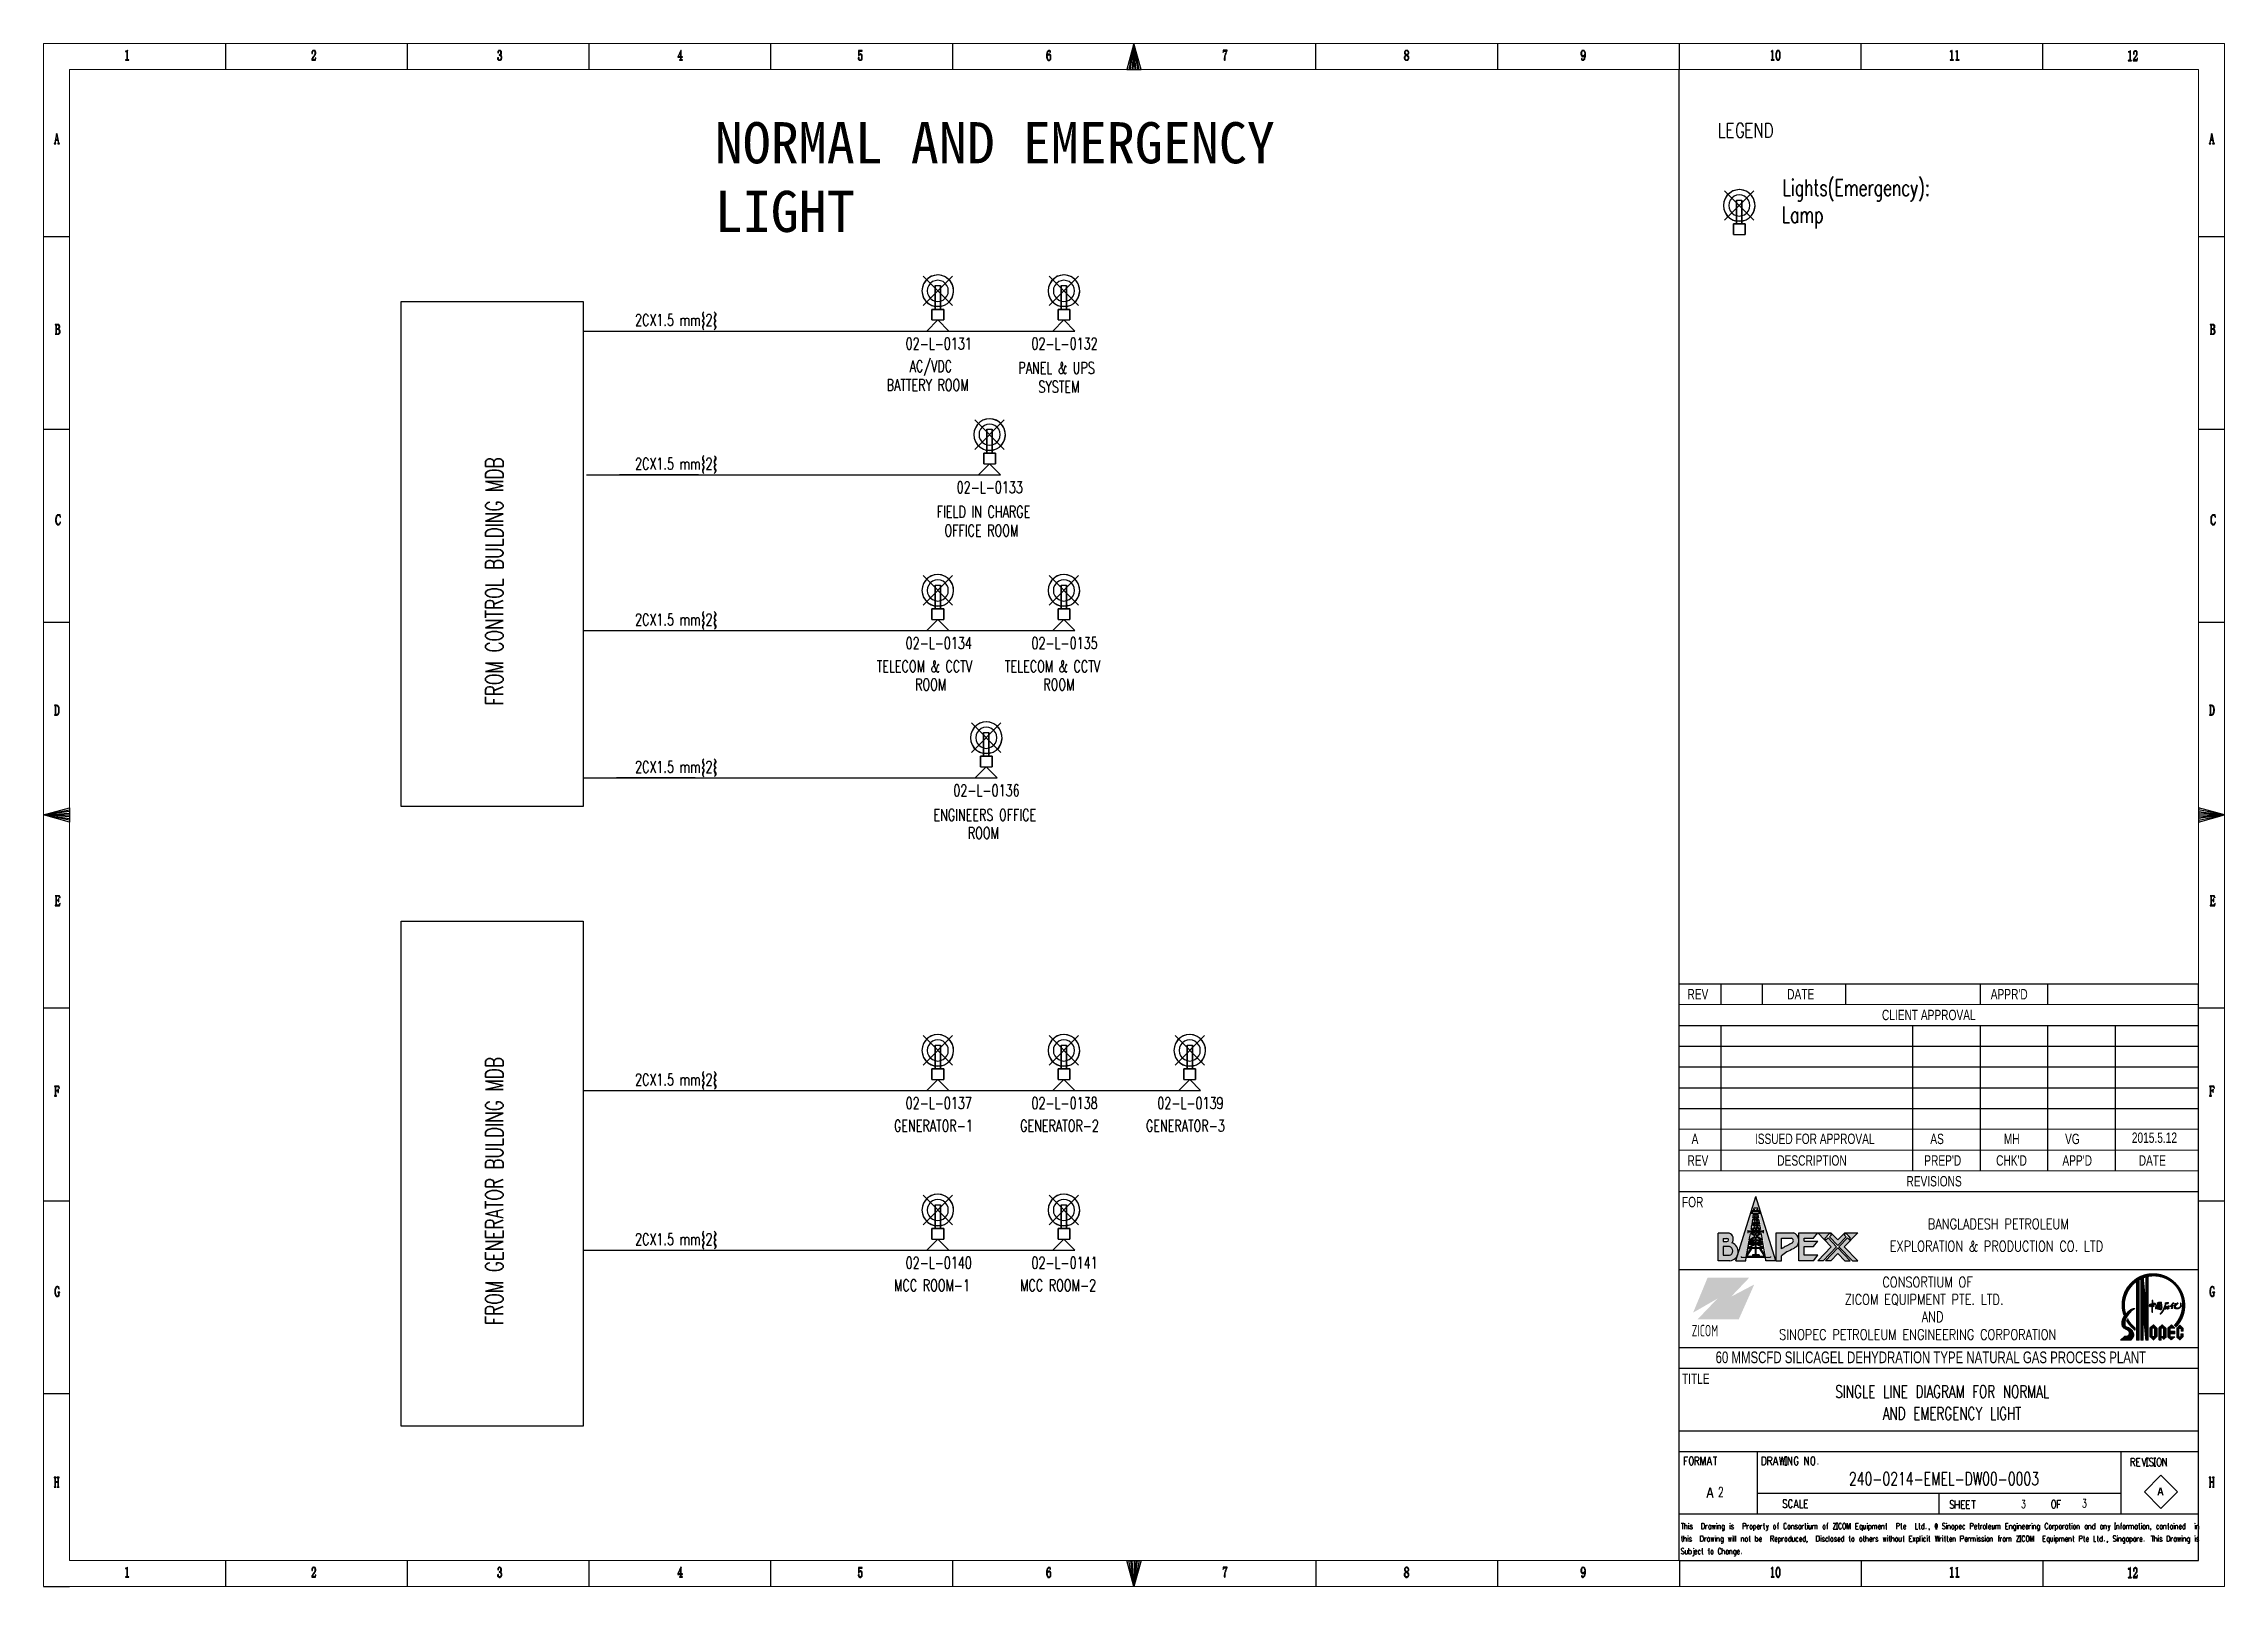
# Model space of a CAD drawing. Header units: inches. Extents: x 35 to 2894, y 23 to 617.
# Drawn here: x 2054 to 2894, y 23 to 617 of the extents above; entities that cross this region are included whole.
import ezdxf

# ---------------------------------------------------------------- set-up
doc = ezdxf.new("R2010")
doc.units = ezdxf.units.IN
doc.header["$MEASUREMENT"] = 0
for name, color, linetype in [('BORDER', 4, 'Continuous'), ('Layer 1', 7, 'Continuous'), ('LGT1', 7, 'Continuous')]:
    doc.layers.add(name, color=color, linetype=linetype)
doc.layers.add('ONDOCS', color=7, linetype='Continuous', lineweight=0)
doc.styles.add('1', font='isocp.shx')
doc.styles.add('HZTXT', font='simplexs.shx', dxfattribs={"width": 0.7, "bigfont": 'hztxt.shx'})
doc.styles.add('ROMANS', font='txt.shx', dxfattribs={"width": 0.8})
doc.styles.add('SIMPLEX', font='simplex.shx')
doc.styles.get("Standard").update_dxf_attribs({"font": 'arial.ttf'})

msp = doc.modelspace()

# ---------------------------------------------------------------- texts
at = {"width": 0.7}
for s, height, p in [('REV', 4.002, (2687.45, 248.81)), ('DATE', 4.002, (2725.86, 248.81)), ("APPR'D", 4.002, (2804.28, 248.81)), ('CLIENT APPROVAL', 4.0015, (2762.37, 240.81)), ('A', 4, (2689.05, 193.09)), ('ISSUED FOR APPROVAL', 4.0015, (2713.43, 193.13)), ('AS', 4.002, (2781, 193.09)), ('MH', 4.002, (2809.33, 193.09)), ('VG', 4.002, (2832.91, 193.09)), ('2015.5.12', 4.002, (2858.63, 193.55)), ('REV', 4.002, (2687.45, 184.79)), ('DESCRIPTION', 4.0015, (2722.06, 184.79)), ("PREP'D", 4.002, (2778.67, 184.79)), ("CHK'D", 4.002, (2806.36, 184.79)), ("APP'D", 4.002, (2831.89, 184.79)), ('DATE', 4.002, (2861.29, 184.79)), ('REVISIONS', 4.002, (2771.8, 176.79)), (' FOR', 4.002, (2684.24, 168.78)), ('60 MMSCFD SILICAGEL DEHYDRATION TYPE NATURAL GAS PROCESS PLANT', 4.5017, (2698.29, 108.74)), (' TITLE', 4.002, (2684.24, 100.76))]:
    msp.add_text(s, height=height, dxfattribs=at).set_placement(p)
at = {"color": 7, "lineweight": 25, "style": 'SIMPLEX', "width": 0.8}
for s, height, p in [('BANGLADESH PETROLEUM', 4.0015, (2780.06, 160.34)), ('EXPLORATION & PRODUCTION CO. LTD', 4.0015, (2765.39, 151.78)), ('ZICOM EQUIPMENT PTE. LTD.', 4.0015, (2748.01, 131.28)), ('CONSORTIUM OF', 4.0015, (2762.5, 137.97)), ('AND', 4.002, (2777.7, 124.58)), ('SINOPEC PETROLEUM ENGINEERING CORPORATION', 4.0015, (2722.79, 117.74))]:
    msp.add_text(s, height=height, dxfattribs=at).set_placement(p)
at = {"lineweight": -3, "width": 0.7}
for s, height, style, p in [('SINGLE LINE DIAGRAM FOR NORMAL', 4.8, 'ROMANS', (2744.41, 95.38)), ('AND EMERGENCY LIGHT', 4.8, 'ROMANS', (2762.67, 86.96)), ('2', 3.78, 'HZTXT', (2699.18, 57.28)), ('240-0214-EMEL-DW00-0003', 5, 'ROMANS', (2749.66, 61.73)), ('3', 3.12, 'HZTXT', (2815.96, 52.93)), ('3', 3.12, 'HZTXT', (2839.42, 53.21))]:
    msp.add_text(s, height=height, dxfattribs=dict(at, style=style)).set_placement(p)
at = {"lineweight": -3}
note = msp.add_mtext_dynamic_manual_height_columns('{\\fSimSun|b0|i0|c0|p2;NORMAL AND EMERGENCY }', width=236.3444, gutter_width=0, heights=[7.73, 0], dxfattribs=dict(at, insert=(2076.4, 586.57), char_height=15.8591, attachment_point=1))
for column, words in zip(note.columns.linked_columns, ['{\\fSimSun|b0|i0|c0|p2;LIGHT}']):
    column.text = words
at = {"layer": 'BORDER', "color": 172, "style": '1', "width": 0.7}
msp.add_text('ZICOM', height=4.431, dxfattribs=at).set_placement((2689.08, 119.06))
at = {"layer": 'LGT1', "color": 7, "lineweight": -3, "style": 'HZTXT', "width": 0.7}
for s, height, p in [('Lights(Emergency):', 6.3, (2724.1, 558.19)), ('Lamp', 6.3, (2723.79, 547.78)), ('2CX1.5 mm{2}', 4.5, (2282.05, 508.13)), ('AC/VDC ', 4.5, (2387.82, 490.36)), ('BATTERY ROOM', 4.5, (2378.98, 483.11)), ('PANEL & UPS', 4.5, (2429.7, 489.7)), ('SYSTEM', 4.5, (2437.43, 482.45)), ('2CX1.5 mm{2}', 4.5, (2282.05, 452.78)), ('FIELD IN CHARGE ', 4.5, (2398.24, 434.31)), ('OFFICE ROOM', 4.5, (2401.23, 427.07)), ('2CX1.5 mm{2}', 4.5, (2282.05, 392.81)), ('TELECOM & CCTV ', 4.5, (2375.13, 374.78)), ('TELECOM & CCTV ', 4.5, (2424.49, 374.78)), ('ROOM', 4.5, (2389.93, 367.78)), ('ROOM', 4.5, (2439.3, 367.78)), ('2CX1.5 mm{2}', 4.5, (2282.05, 336.07)), ('ENGINEERS OFFICE ', 4.5, (2396.98, 317.6)), (' ROOM', 4.5, (2408.07, 310.62)), ('2CX1.5 mm{2}', 4.5, (2282.05, 215.68)), ('GENERATOR-1 ', 4.5, (2381.79, 197.9)), ('GENERATOR-2 ', 4.5, (2430.36, 197.9)), ('GENERATOR-3 ', 4.5, (2478.85, 197.9)), ('2CX1.5 mm{2}', 4.5, (2282.05, 154.22)), ('MCC ROOM-1 ', 4.5, (2381.79, 136.45)), ('MCC ROOM-2 ', 4.5, (2430.36, 136.45))]:
    msp.add_text(s, height=height, dxfattribs=at).set_placement(p)
at = {"layer": 'LGT1', "lineweight": -3, "style": 'HZTXT', "width": 0.7}
for s, p in [('02-L-0131', (2386.27, 499.07)), ('02-L-0132', (2434.75, 499.07)), ('02-L-0133', (2405.92, 443.71)), ('02-L-0134', (2386.27, 383.74)), ('02-L-0135', (2434.75, 383.74)), ('02-L-0136', (2404.67, 327)), ('02-L-0137', (2386.27, 206.61)), ('02-L-0138', (2434.75, 206.61)), ('02-L-0139', (2483.23, 206.61)), ('02-L-0140', (2386.27, 145.16)), ('02-L-0141', (2434.75, 145.16))]:
    msp.add_text(s, height=4.5, dxfattribs=at).set_placement(p)
for s, p in [('FROM CONTROL BULDING MDB ', (2231.21, 361.91)), ('FROM GENERATOR BULDING MDB ', (2231.21, 123.33))]:
    msp.add_text(s, height=6.75, rotation=90, dxfattribs=at).set_placement(p)

# ---------------------------------------------------------------- hatches: boundary and pattern name
at = {"lineweight": -3, "true_color": 0x008500}
h = msp.add_hatch(color=96, dxfattribs=at)
edge = h.paths.add_edge_path()
edge.add_line((2711.28, 158.73), (2710.81, 158.73))
edge.add_line((2710.81, 158.73), (2710.81, 160.13))
edge.add_line((2710.81, 160.13), (2711.51, 160.13))
edge.add_line((2711.51, 160.13), (2712.55, 166.22))
edge.add_line((2712.55, 166.22), (2712.29, 166.22))
edge.add_line((2712.29, 166.22), (2712.29, 167.36))
edge.add_line((2712.29, 167.36), (2713, 167.36))
edge.add_line((2713, 167.36), (2713, 168.29))
edge.add_line((2713, 168.29), (2714.61, 168.29))
edge.add_line((2714.61, 168.29), (2714.61, 167.36))
edge.add_line((2714.61, 167.36), (2715.31, 167.36))
edge.add_line((2715.31, 167.36), (2715.31, 166.15))
edge.add_line((2715.31, 166.15), (2715.07, 166.15))
edge.add_line((2715.07, 166.15), (2716.09, 160.13))
edge.add_line((2716.09, 160.13), (2716.79, 160.13))
edge.add_line((2716.79, 160.13), (2716.79, 158.73))
edge.add_line((2716.79, 158.73), (2716.33, 158.73))
edge.add_line((2716.33, 158.73), (2717.81, 149.98))
edge.add_line((2717.81, 149.98), (2719.45, 149.98))
edge.add_line((2719.45, 149.98), (2719.45, 149.53))
edge.add_line((2719.45, 149.53), (2717.47, 149.53))
edge.add_line((2717.47, 149.53), (2717.7, 148.18))
edge.add_line((2717.7, 148.18), (2721.54, 148.18))
edge.add_line((2721.54, 148.18), (2713.8, 172.88))
edge.add_line((2713.8, 172.88), (2706.26, 148.79))
edge.add_arc((2693.95, 152.49), 12.85, 341.96193, 343.25581, ccw=False)
edge.add_line((2706.17, 148.51), (2706.06, 148.18))
edge.add_line((2706.06, 148.18), (2709.9, 148.18))
edge.add_line((2709.9, 148.18), (2710.13, 149.53))
edge.add_line((2710.13, 149.53), (2708.15, 149.53))
edge.add_line((2708.15, 149.53), (2708.15, 149.98))
edge.add_line((2708.15, 149.98), (2709.79, 149.98))
edge.add_line((2709.79, 149.98), (2711.28, 158.73))
h = msp.add_hatch(color=96, dxfattribs=at)
h.paths.add_polyline_path([(2713.94, 157.36), (2713.94, 156.19), (2715.87, 156.19)])
h.paths.add_polyline_path([(2715.8, 155.92), (2713.94, 155.92), (2713.94, 154.96)])
h.paths.add_polyline_path([(2713.66, 155.92), (2711.8, 155.92), (2713.66, 154.96)])
h.paths.add_polyline_path([(2713.66, 157.36), (2711.73, 156.19), (2713.66, 156.19)])
h.paths.add_polyline_path([(2711.69, 158.71), (2711.27, 156.24), (2713.53, 157.6)])
h.paths.add_polyline_path([(2713.66, 158.86), (2711.98, 158.86), (2713.66, 157.85)])
h.paths.add_polyline_path([(2715.62, 158.86), (2713.94, 158.86), (2713.94, 157.85)])
h.paths.add_polyline_path([(2715.91, 158.71), (2714.07, 157.6), (2716.33, 156.24)])
h.paths.add_polyline_path([(2716.39, 159.72), (2711.22, 159.72), (2711.22, 159.13), (2716.39, 159.13)])
h.paths.add_polyline_path([(2713.94, 160.97), (2713.94, 159.99), (2715.44, 159.99)])
h.paths.add_polyline_path([(2713.66, 160.97), (2712.16, 159.99), (2713.66, 159.99)])
h.paths.add_polyline_path([(2713.55, 161.23), (2712.26, 162.07), (2711.94, 160.18)])
h.paths.add_polyline_path([(2715.34, 162.07), (2714.05, 161.23), (2715.67, 160.18)])
h.paths.add_polyline_path([(2714.86, 162.08), (2713.94, 162.08), (2713.94, 161.48)])
h.paths.add_polyline_path([(2713.66, 162.08), (2712.75, 162.08), (2713.66, 161.48)])
h.paths.add_polyline_path([(2713.66, 163.12), (2712.68, 162.35), (2713.66, 162.35)])
h.paths.add_polyline_path([(2713.94, 163.12), (2713.94, 162.35), (2714.92, 162.35)])
h.paths.add_polyline_path([(2714.99, 164.15), (2714.03, 163.4), (2715.29, 162.42)])
h.paths.add_polyline_path([(2712.61, 164.15), (2712.32, 162.42), (2713.58, 163.4)])
h.paths.add_polyline_path([(2713.66, 164.17), (2713.04, 164.17), (2713.66, 163.68)])
h.paths.add_polyline_path([(2714.56, 164.17), (2713.94, 164.17), (2713.94, 163.68)])
h.paths.add_polyline_path([(2713.94, 165.09), (2713.94, 164.44), (2714.62, 164.44)])
h.paths.add_polyline_path([(2713.66, 165.09), (2712.98, 164.44), (2713.66, 164.44)])
h.paths.add_polyline_path([(2713.6, 165.42), (2712.93, 166.06), (2712.68, 164.53)])
h.paths.add_polyline_path([(2713.66, 166.22), (2713.16, 166.22), (2713.66, 165.74)])
h.paths.add_polyline_path([(2714.44, 166.22), (2713.94, 166.22), (2713.94, 165.74)])
h.paths.add_polyline_path([(2714.67, 166.06), (2714, 165.42), (2714.93, 164.53)])
h.paths.add_polyline_path([(2715.04, 167.08), (2712.57, 167.08), (2712.57, 166.5), (2715.04, 166.5)])
h.paths.add_polyline_path([(2714.33, 168.01), (2713.27, 168.01), (2713.27, 167.36), (2714.33, 167.36)])
h = msp.add_hatch(color=96, dxfattribs=at)
h.paths.add_polyline_path([(2704.6, 155.02, 0.493757), (2703.58, 158.86), (2699.24, 158.86), (2699.24, 148.18), (2703.8, 148.18, 0.808017)])
h.paths.add_polyline_path([(2702.65, 155.54), (2701.18, 155.54), (2701.18, 156.79), (2702.65, 156.8, -1.005901)], flags=16)
h = msp.add_hatch(color=96, dxfattribs=at)
h.paths.add_polyline_path([(2717.47, 149.53), (2717.36, 150.2), (2715.59, 153.01), (2716.88, 153.01), (2716.83, 153.32), (2714.37, 154.59), (2716.61, 154.59), (2716.39, 155.91), (2714.1, 154.73), (2713.5, 154.73), (2711.21, 155.91), (2710.99, 154.59), (2713.24, 154.59), (2710.77, 153.32), (2710.72, 153.01), (2712.01, 153.01), (2710.25, 150.2), (2710.13, 149.53)])
h.paths.add_polyline_path([(2713.66, 150.46), (2712.55, 150.46), (2712.55, 149.84), (2710.35, 149.84), (2712.34, 153.01), (2713.66, 153.01)], flags=16)
h.paths.add_polyline_path([(2713.94, 150.46), (2713.94, 153.01), (2715.26, 153.01), (2717.25, 149.84), (2715.05, 149.84), (2715.05, 150.46)], flags=16)
h.paths.add_polyline_path([(2713.66, 153.28), (2711.31, 153.28), (2713.66, 154.5)], flags=16)
h.paths.add_polyline_path([(2713.94, 153.28), (2713.94, 154.5), (2716.29, 153.28)], flags=16)
h = msp.add_hatch(color=96, dxfattribs=at)
h.paths.add_polyline_path([(2711.27, 154.59), (2710.99, 154.59), (2710.77, 153.32), (2711.08, 153.47)])
h.paths.add_polyline_path([(2710.99, 152.96), (2711, 153.01), (2710.72, 153.01), (2710.25, 150.2), (2710.63, 150.81)])
h.paths.add_polyline_path([(2716.61, 154.59), (2716.33, 154.59), (2716.52, 153.47), (2716.83, 153.32)])
h.paths.add_polyline_path([(2716.88, 153.01), (2716.6, 153.01), (2716.61, 152.96), (2716.97, 150.81), (2717.36, 150.2)])
h = msp.add_hatch(color=96, dxfattribs=at)
edge = h.paths.add_edge_path()
edge.add_spline(control_points=[(2723.72, 150.02), (2724.37, 150.57), (2725.72, 151.71), (2727.71, 152.47), (2728.75, 153.16), (2729.03, 153.36)], knot_values=[0, 0, 0, 0, 0.28541, 0.590043, 0.706449, 0.706449, 0.706449, 0.706449], degree=3, periodic=0)
edge.add_arc((2727.12, 155.97), 3.24, 306.21723, 359.21624)
edge.add_line((2730.36, 155.92), (2730.36, 156.01))
edge.add_arc((2727.12, 155.97), 3.24, 0.78376, 67.95242)
edge.add_line((2728.34, 158.97), (2721.6, 158.97))
edge.add_line((2721.6, 158.97), (2721.6, 148.18))
edge.add_line((2721.6, 148.18), (2723.72, 148.18))
edge.add_line((2723.72, 148.18), (2723.72, 150.02))
edge = h.paths.add_edge_path(flags=16)
edge.add_line((2723.72, 152.76), (2723.72, 156.85))
edge.add_line((2723.72, 156.85), (2727.49, 156.85))
edge.add_arc((2727.26, 155.9), 0.982, -52.59611, 76.7394, ccw=False)
edge.add_spline(control_points=[(2727.86, 155.12), (2727.54, 154.91), (2726.66, 154.32), (2725.17, 153.73), (2724.16, 153.06), (2723.72, 152.76)], knot_values=[0, 0, 0, 0, 0.127501, 0.356218, 0.535507, 0.535507, 0.535507, 0.535507], degree=3, periodic=0)
msp.add_hatch(color=96, dxfattribs=at).paths.add_polyline_path([(2730.36, 148.18), (2735.96, 148.18), (2737.67, 150.29), (2732.47, 150.29), (2732.47, 153.62), (2735.96, 153.62), (2737.67, 155.73), (2732.47, 155.73), (2732.47, 156.85), (2735.96, 156.85), (2737.67, 158.97), (2730.36, 158.97), (2730.36, 156.01, -0.00684), (2730.36, 155.92)])
h = msp.add_hatch(color=96, dxfattribs=at)
h.paths.add_polyline_path([(2742.86, 153.57), (2737.67, 148.18), (2739.73, 148.18), (2744.91, 153.57), (2741.64, 156.98), (2740.84, 156.21), (2740.55, 156.18), (2740.56, 156.9), (2741.27, 157.59), (2741.27, 157.79), (2742.06, 158.55), (2742.45, 158.68), (2742.91, 158.2), (2742.11, 157.43), (2745.37, 154.05), (2748.62, 157.43), (2747.82, 158.2), (2748.28, 158.68), (2748.67, 158.55), (2749.46, 157.79), (2749.46, 157.59), (2750.18, 156.9), (2750.18, 156.18), (2749.89, 156.21), (2749.09, 156.98), (2745.82, 153.57), (2751.01, 148.18), (2753.06, 148.18), (2747.88, 153.57), (2753.06, 158.97), (2748.04, 158.97), (2745.37, 156.18), (2742.69, 158.97), (2737.67, 158.97)])
h.paths.add_polyline_path([(2745.37, 153.1), (2740.64, 148.18), (2742.69, 148.18), (2745.37, 150.96), (2748.04, 148.18), (2750.09, 148.18)], flags=17)
at = {"true_color": 0xff3333}
msp.add_hatch(color=20, dxfattribs=at).paths.add_polyline_path([(2713.18, 139.04), (2707.23, 125.65), (2691.39, 125.65), (2698.96, 133.57), (2689.64, 128.21), (2695.23, 141.72), (2711.31, 141.72), (2704.32, 134.38)])
at = {"layer": 'Layer 1'}
for points in [[(2086.59, 614.31), (2086.51, 614.31), (2086.51, 614.22), (2086.42, 614.14), (2086.42, 614.05), (2086.33, 614.05), (2086.33, 613.96), (2086.24, 613.96), (2085.79, 613.96), (2085.79, 613.78), (2086.24, 613.78), (2086.33, 613.69), (2086.33, 610.84), (2086.24, 610.76), (2086.24, 610.67), (2086.15, 610.58), (2085.97, 610.58), (2085.79, 610.58), (2085.79, 610.4), (2087.04, 610.4), (2087.04, 610.58), (2086.86, 610.58), (2086.68, 610.58), (2086.68, 610.67), (2086.59, 610.67), (2086.59, 610.76)], [(2158.3, 614.22), (2158.03, 614.22), (2158.03, 614.14), (2157.94, 614.14), (2158.21, 614.14), (2158.39, 614.14), (2158.48, 614.05), (2158.57, 614.05), (2158.57, 613.96), (2158.65, 613.87), (2158.74, 613.78), (2158.74, 612.89), (2158.65, 612.8), (2158.65, 612.62), (2158.57, 612.53), (2158.57, 612.45), (2158.48, 612.36), (2158.48, 612.18), (2158.39, 612.09), (2158.3, 612), (2158.21, 611.91), (2158.12, 611.82), (2158.03, 611.65), (2157.94, 611.56), (2157.85, 611.47), (2157.85, 611.38), (2157.76, 611.29), (2157.76, 611.2), (2157.68, 611.11), (2157.68, 611.02), (2157.59, 610.93), (2157.59, 610.84), (2157.5, 610.76), (2157.5, 610.67), (2157.68, 610.76), (2157.68, 610.84), (2157.76, 610.93), (2157.85, 611.02), (2157.85, 611.11), (2157.94, 611.29), (2158.03, 611.38), (2158.12, 611.47), (2158.21, 611.56), (2158.21, 611.65), (2158.3, 611.73), (2158.39, 611.82), (2158.39, 611.91), (2158.48, 612), (2158.57, 612.09), (2158.65, 612.18), (2158.74, 612.27), (2158.74, 612.36), (2158.83, 612.45), (2158.83, 612.53), (2158.92, 612.62), (2159.01, 612.71), (2159.01, 612.89), (2159.1, 612.98), (2159.1, 613.6), (2159.01, 613.69), (2159.01, 613.78), (2158.92, 613.87), (2158.92, 613.96), (2158.83, 614.05), (2158.83, 614.14), (2158.74, 614.14), (2158.65, 614.22)], [(2157.94, 614.14), (2157.85, 614.05), (2157.76, 614.05), (2157.76, 613.96), (2157.68, 613.87), (2157.68, 613.78), (2157.59, 613.69), (2157.59, 613.6), (2157.5, 613.51), (2157.5, 613.16), (2157.59, 613.07), (2157.68, 612.98), (2157.76, 612.98), (2157.85, 613.07), (2157.85, 613.42), (2157.76, 613.51), (2157.76, 613.6), (2157.76, 613.69), (2157.76, 613.78), (2157.85, 613.87), (2157.94, 613.96), (2158.03, 614.05), (2158.12, 614.05), (2158.12, 614.14), (2158.21, 614.14)], [(2229.56, 614.14), (2229.47, 614.14), (2229.38, 614.05), (2229.29, 613.96), (2229.29, 613.87), (2229.2, 613.78), (2229.2, 613.25), (2229.29, 613.25), (2229.38, 613.16), (2229.47, 613.25), (2229.47, 613.96), (2229.56, 614.05), (2229.65, 614.05), (2229.74, 614.14), (2229.82, 614.14)], [(2229.91, 614.22), (2229.56, 614.22), (2229.56, 614.14), (2229.91, 614.14), (2230, 614.05), (2230.09, 614.05), (2230.18, 613.96), (2230.18, 613.87), (2230.27, 613.78), (2230.27, 612.89), (2230.18, 612.8), (2230.18, 612.71), (2230.09, 612.62), (2230, 612.62), (2229.91, 612.53), (2229.65, 612.53), (2229.65, 612.36), (2229.91, 612.36), (2230, 612.27), (2230.18, 612.27), (2230.27, 612.18), (2230.27, 612.09), (2230.36, 612), (2230.36, 611.82), (2230.45, 611.73), (2230.45, 611.2), (2230.36, 611.11), (2230.36, 610.84), (2230.27, 610.76), (2230.18, 610.67), (2230.18, 610.58), (2230.09, 610.58), (2230, 610.49), (2229.82, 610.49), (2230.27, 610.49), (2230.36, 610.58), (2230.45, 610.58), (2230.54, 610.67), (2230.54, 610.84), (2230.62, 610.93), (2230.62, 611.02), (2230.71, 611.11), (2230.71, 611.82), (2230.62, 611.91), (2230.62, 612), (2230.54, 612), (2230.54, 612.09), (2230.45, 612.18), (2230.45, 612.27), (2230.36, 612.27), (2230.27, 612.36), (2230.18, 612.36), (2230.09, 612.45), (2230.18, 612.45), (2230.27, 612.53), (2230.36, 612.62), (2230.45, 612.71), (2230.54, 612.8), (2230.54, 613.07), (2230.62, 613.16), (2230.62, 613.6), (2230.54, 613.69), (2230.54, 613.78), (2230.45, 613.87), (2230.45, 613.96), (2230.36, 613.96), (2230.36, 614.05), (2230.27, 614.14), (2230.18, 614.14), (2230.09, 614.22)], [(2299.84, 614.22), (2299.66, 614.22), (2298.5, 611.65), (2298.5, 611.56), (2299.57, 611.56), (2299.57, 610.58), (2299.48, 610.58), (2299.13, 610.58), (2299.13, 610.4), (2300.28, 610.4), (2300.28, 610.58), (2299.93, 610.58), (2299.93, 610.67), (2299.84, 610.84), (2299.84, 611.56), (2300.28, 611.56), (2300.28, 611.73), (2299.84, 611.73), (2298.59, 611.73), (2299.57, 613.69)], [(2299.84, 614.22), (2299.57, 613.69), (2299.57, 611.73), (2298.59, 611.73), (2299.84, 611.73)], [(2369.58, 614.22), (2368.16, 614.22), (2368.16, 612.18), (2368.25, 612.18), (2368.34, 612.27), (2368.34, 612.36), (2368.25, 612.45), (2368.34, 613.87), (2369.5, 613.87)], [(2441.64, 614.22), (2441.55, 614.22), (2441.47, 614.14), (2441.29, 614.14), (2441.2, 614.05), (2441.11, 613.96), (2441.02, 613.96), (2440.93, 613.87), (2440.93, 613.78), (2440.84, 613.69), (2440.84, 613.6), (2440.75, 613.51), (2440.75, 613.34), (2440.67, 613.25), (2440.67, 612.98), (2440.58, 612.8), (2440.58, 612.18), (2440.58, 612.09), (2440.58, 611.38), (2440.67, 611.29), (2440.67, 611.02), (2440.75, 610.93), (2440.75, 610.84), (2440.84, 610.76), (2440.93, 610.67), (2440.93, 610.58), (2441.02, 610.49), (2441.11, 610.4), (2441.47, 610.4), (2441.38, 610.49), (2441.29, 610.49), (2441.2, 610.58), (2441.11, 610.67), (2441.02, 610.84), (2441.02, 610.93), (2440.93, 611.02), (2440.93, 611.47), (2440.84, 611.56), (2440.84, 611.91), (2440.93, 612), (2440.93, 612.09), (2440.84, 612.18), (2440.84, 612.62), (2440.93, 612.8), (2440.93, 613.42), (2441.02, 613.51), (2441.02, 613.69), (2441.11, 613.69), (2441.11, 613.78), (2441.2, 613.87), (2441.29, 613.96), (2441.38, 613.96), (2441.38, 614.05), (2441.91, 614.05), (2441.82, 614.14), (2441.73, 614.22)], [(2441.91, 614.05), (2441.55, 614.05), (2441.64, 614.05), (2441.73, 614.05), (2441.73, 613.96), (2441.82, 613.96), (2441.82, 613.87), (2441.82, 613.51), (2441.91, 613.42), (2442, 613.42), (2442.09, 613.51), (2442.09, 613.87), (2442, 614.05)], [(2510.14, 614.31), (2508.63, 614.31), (2508.54, 613.34), (2508.63, 613.34), (2508.63, 613.42), (2508.63, 613.51), (2508.72, 613.69), (2508.72, 613.78), (2508.81, 613.78), (2508.81, 613.87), (2508.9, 613.96), (2509.88, 613.96), (2510.06, 614.05), (2510.14, 614.14)], [(2510.06, 614.05), (2509.88, 613.96), (2509.88, 613.87), (2509.79, 613.69), (2509.79, 613.6), (2509.7, 613.42), (2509.61, 613.34), (2509.61, 613.25), (2509.52, 613.07), (2509.52, 612.98), (2509.43, 612.89), (2509.43, 612.62), (2509.34, 612.53), (2509.34, 612.36), (2509.25, 612.27), (2509.25, 612.09), (2509.17, 612), (2509.17, 611.82), (2509.08, 611.65), (2509.08, 611.56), (2509.08, 611.38), (2509.08, 611.29), (2508.99, 611.2), (2508.99, 610.58), (2509.08, 610.49), (2509.17, 610.4), (2509.25, 610.49), (2509.34, 610.49), (2509.34, 610.58), (2509.34, 611.82), (2509.43, 611.91), (2509.43, 612.27), (2509.52, 612.45), (2509.52, 612.53), (2509.61, 612.62), (2509.61, 612.89), (2509.7, 612.98), (2509.7, 613.07), (2509.79, 613.25), (2509.79, 613.42), (2509.88, 613.51), (2509.88, 613.6), (2509.97, 613.69), (2509.97, 613.78), (2510.06, 613.96)], [(2579.27, 614.22), (2578.91, 614.22), (2578.82, 614.14), (2578.74, 614.05), (2578.65, 613.96), (2578.56, 613.87), (2578.56, 613.78), (2578.47, 613.69), (2578.47, 612.98), (2578.56, 612.89), (2578.56, 612.8), (2578.65, 612.8), (2578.65, 612.71), (2578.74, 612.62), (2578.82, 612.53), (2578.82, 612.45), (2578.91, 612.45), (2578.82, 612.36), (2579.09, 612.36), (2579.18, 612.27), (2579.27, 612.18), (2579.36, 612.18), (2579.45, 612.09), (2579.45, 612), (2579.54, 612), (2579.62, 611.91), (2579.62, 611.82), (2579.71, 611.73), (2579.8, 611.65), (2579.8, 611.38), (2579.89, 611.29), (2579.89, 611.2), (2579.8, 611.11), (2579.8, 610.93), (2579.71, 610.84), (2579.71, 610.76), (2579.62, 610.67), (2579.62, 610.58), (2579.54, 610.58), (2579.45, 610.49), (2578.82, 610.49), (2578.91, 610.4), (2579.62, 610.4), (2579.62, 610.49), (2579.71, 610.49), (2579.8, 610.58), (2579.89, 610.67), (2579.89, 610.76), (2579.98, 610.84), (2579.98, 610.93), (2580.07, 611.02), (2580.07, 611.73), (2579.98, 611.82), (2579.98, 611.91), (2579.89, 612), (2579.89, 612.09), (2579.8, 612.18), (2579.71, 612.27), (2579.62, 612.36), (2579.54, 612.45), (2579.62, 612.53), (2579.36, 612.53), (2579.27, 612.62), (2579.18, 612.62), (2579.09, 612.71), (2579, 612.8), (2578.91, 612.89), (2578.91, 612.98), (2578.82, 613.07), (2578.74, 613.16), (2578.74, 613.34), (2578.65, 613.42), (2578.65, 613.51), (2578.74, 613.6), (2578.74, 613.78), (2578.82, 613.87), (2578.82, 613.96), (2578.91, 614.05), (2579, 614.05), (2579.09, 614.14), (2579.71, 614.14), (2579.62, 614.14), (2579.54, 614.22)], [(2579.71, 614.14), (2579.27, 614.14), (2579.36, 614.14), (2579.45, 614.14), (2579.54, 614.05), (2579.62, 613.96), (2579.71, 613.87), (2579.71, 613.78), (2579.8, 613.69), (2579.8, 613.07), (2579.71, 612.98), (2579.71, 612.8), (2579.62, 612.71), (2579.54, 612.62), (2579.54, 612.53), (2579.45, 612.53), (2579.71, 612.53), (2579.8, 612.62), (2579.8, 612.71), (2579.89, 612.8), (2579.89, 612.89), (2579.98, 612.89), (2579.98, 612.98), (2580.07, 613.16), (2580.07, 613.51), (2579.98, 613.6), (2579.98, 613.78), (2579.89, 613.87), (2579.8, 613.96), (2579.8, 614.05), (2579.71, 614.05)], [(2647.24, 614.22), (2646.97, 614.22), (2646.88, 614.14), (2646.79, 614.14), (2646.79, 614.05), (2646.7, 613.96), (2646.61, 613.87), (2646.61, 613.78), (2646.52, 613.69), (2646.52, 613.6), (2646.43, 613.42), (2646.43, 612.53), (2646.52, 612.45), (2646.52, 612.27), (2646.61, 612.18), (2646.61, 612.09), (2646.7, 612), (2647.24, 612.09), (2647.06, 612.09), (2646.97, 612.18), (2646.88, 612.27), (2646.88, 612.36), (2646.79, 612.36), (2646.79, 612.45), (2646.7, 612.53), (2646.7, 613.51), (2646.79, 613.6), (2646.79, 613.87), (2646.88, 613.96), (2646.97, 613.96), (2646.97, 614.05), (2647.06, 614.05), (2647.15, 614.14), (2647.68, 614.14), (2647.59, 614.14), (2647.5, 614.22)], [(2647.68, 614.14), (2647.24, 614.14), (2647.32, 614.14), (2647.41, 614.14), (2647.5, 614.05), (2647.59, 613.96), (2647.68, 613.87), (2647.68, 613.78), (2647.77, 613.69), (2647.77, 613.42), (2647.86, 613.34), (2647.86, 612.8), (2647.77, 612.71), (2647.77, 612.53), (2647.68, 612.45), (2647.86, 612.45), (2647.86, 612.36), (2647.86, 612.09), (2647.77, 611.91), (2647.77, 611.38), (2647.68, 611.29), (2647.68, 611.02), (2647.59, 610.93), (2647.59, 610.84), (2647.5, 610.76), (2647.5, 610.67), (2647.41, 610.58), (2647.32, 610.58), (2647.24, 610.49), (2646.79, 610.49), (2646.88, 610.4), (2647.41, 610.4), (2647.41, 610.49), (2647.5, 610.49), (2647.59, 610.58), (2647.68, 610.67), (2647.77, 610.76), (2647.86, 610.84), (2647.86, 611.02), (2647.95, 611.11), (2647.95, 611.29), (2648.04, 611.38), (2648.04, 611.65), (2648.13, 611.82), (2648.13, 613.25), (2648.04, 613.34), (2648.04, 613.6), (2647.95, 613.69), (2647.95, 613.78), (2647.86, 613.87), (2647.86, 613.96), (2647.77, 613.96), (2647.68, 614.05)], [(2720.36, 614.22), (2720.27, 614.22), (2720.27, 614.14), (2720.19, 614.05), (2720.1, 613.96), (2720.01, 613.96), (2719.92, 613.87), (2719.65, 613.87), (2719.65, 613.78), (2720.01, 613.78), (2720.1, 613.69), (2720.1, 610.67), (2720.01, 610.67), (2720.01, 610.58), (2719.92, 610.58), (2719.83, 610.58), (2719.65, 610.58), (2719.65, 610.4), (2720.9, 610.4), (2720.9, 610.58), (2720.72, 610.58), (2720.54, 610.58), (2720.45, 610.67), (2720.36, 610.76)], [(2721.96, 614.05), (2721.87, 614.05), (2721.87, 613.96), (2721.79, 613.87), (2721.79, 613.69), (2721.7, 613.6), (2721.7, 613.51), (2721.61, 613.42), (2721.61, 613.16), (2721.52, 613.07), (2721.52, 611.56), (2721.61, 611.38), (2721.61, 611.29), (2721.61, 611.11), (2721.7, 611.02), (2721.7, 610.93), (2721.79, 610.84), (2721.79, 610.76), (2721.87, 610.67), (2721.96, 610.58), (2721.96, 610.49), (2722.05, 610.49), (2722.14, 610.4), (2722.59, 610.4), (2722.68, 610.49), (2722.76, 610.58), (2722.23, 610.58), (2722.14, 610.67), (2722.05, 610.76), (2722.05, 610.84), (2721.96, 611.02), (2721.96, 611.11), (2721.87, 611.2), (2721.87, 611.56), (2721.79, 611.65), (2721.79, 612.89), (2721.87, 612.98), (2721.87, 613.42), (2721.96, 613.51), (2721.96, 613.69), (2722.05, 613.87), (2722.14, 613.96), (2722.23, 614.05), (2722.32, 614.05)], [(2722.32, 614.22), (2722.14, 614.22), (2722.14, 614.14), (2722.05, 614.14), (2721.96, 614.05), (2722.5, 614.05), (2722.59, 613.96), (2722.68, 613.96), (2722.68, 613.87), (2722.76, 613.69), (2722.76, 613.6), (2722.85, 613.51), (2722.85, 612.8), (2722.94, 612.71), (2722.94, 612.62), (2722.94, 612.45), (2722.94, 611.91), (2722.85, 611.82), (2722.85, 611.29), (2722.76, 611.2), (2722.76, 611.02), (2722.68, 610.84), (2722.68, 610.76), (2722.59, 610.67), (2722.5, 610.58), (2722.32, 610.58), (2722.76, 610.58), (2722.85, 610.67), (2722.94, 610.76), (2722.94, 610.93), (2723.03, 611.02), (2723.03, 611.2), (2723.12, 611.29), (2723.12, 611.56), (2723.21, 611.65), (2723.21, 612.98), (2723.12, 613.07), (2723.12, 613.42), (2723.03, 613.51), (2723.03, 613.69), (2722.94, 613.78), (2722.94, 613.87), (2722.85, 613.96), (2722.76, 614.05), (2722.76, 614.14), (2722.68, 614.14), (2722.59, 614.22)], [(2789.4, 614.22), (2789.31, 614.14), (2789.22, 614.05), (2789.22, 613.96), (2789.13, 613.96), (2789.04, 613.96), (2788.95, 613.87), (2788.69, 613.87), (2788.69, 613.78), (2789.04, 613.78), (2789.13, 613.69), (2789.13, 610.58), (2789.04, 610.58), (2788.86, 610.58), (2788.69, 610.58), (2788.69, 610.4), (2789.93, 610.4), (2789.93, 610.58), (2789.75, 610.58), (2789.58, 610.58), (2789.49, 610.67), (2789.49, 610.76), (2789.4, 610.93)], [(2791.53, 614.22), (2791.44, 614.14), (2791.35, 614.05), (2791.35, 613.96), (2791.27, 613.96), (2791.18, 613.96), (2791.09, 613.87), (2790.82, 613.87), (2790.82, 613.78), (2791.18, 613.78), (2791.27, 613.69), (2791.27, 610.58), (2791.18, 610.58), (2791, 610.58), (2790.82, 610.58), (2790.82, 610.4), (2792.07, 610.4), (2792.07, 610.58), (2791.89, 610.58), (2791.71, 610.58), (2791.62, 610.67), (2791.62, 610.76), (2791.53, 610.93)], [(2858.08, 614.05), (2857.99, 614.05), (2857.9, 613.96), (2857.81, 613.87), (2857.81, 613.78), (2857.72, 613.78), (2857.63, 613.69), (2857.28, 613.69), (2857.28, 613.6), (2857.63, 613.6), (2857.72, 613.51), (2857.81, 613.34), (2857.81, 610.67), (2857.72, 610.49), (2857.72, 610.4), (2857.63, 610.4), (2857.54, 610.4), (2857.45, 610.31), (2857.28, 610.31), (2857.28, 610.22), (2858.52, 610.22), (2858.52, 610.31), (2858.34, 610.31), (2858.25, 610.4), (2858.08, 610.4), (2858.08, 610.49)], [(2860.03, 614.05), (2859.77, 614.05), (2859.68, 613.96), (2859.59, 613.96), (2859.94, 613.96), (2860.03, 613.96), (2860.12, 613.87), (2860.21, 613.87), (2860.3, 613.78), (2860.39, 613.69), (2860.39, 613.6), (2860.48, 613.42), (2860.48, 612.8), (2860.39, 612.71), (2860.39, 612.45), (2860.3, 612.36), (2860.3, 612.27), (2860.21, 612.18), (2860.21, 612.09), (2860.12, 612), (2860.12, 611.91), (2860.03, 611.82), (2859.94, 611.73), (2859.94, 611.65), (2859.86, 611.56), (2859.77, 611.47), (2859.68, 611.38), (2859.68, 611.29), (2859.59, 611.2), (2859.5, 611.11), (2859.41, 611.02), (2859.41, 610.93), (2859.32, 610.84), (2859.32, 610.76), (2859.23, 610.67), (2859.23, 610.58), (2859.14, 610.49), (2859.32, 610.58), (2859.41, 610.58), (2859.41, 610.67), (2859.5, 610.76), (2859.5, 610.84), (2859.59, 610.93), (2859.68, 611.11), (2859.77, 611.2), (2859.86, 611.29), (2859.86, 611.38), (2859.94, 611.47), (2859.94, 611.56), (2860.03, 611.65), (2860.12, 611.73), (2860.21, 611.82), (2860.21, 611.91), (2860.3, 612), (2860.39, 612.09), (2860.48, 612.18), (2860.48, 612.27), (2860.57, 612.36), (2860.66, 612.45), (2860.66, 612.53), (2860.75, 612.62), (2860.75, 613.51), (2860.66, 613.6), (2860.66, 613.69), (2860.57, 613.78), (2860.57, 613.87), (2860.48, 613.87), (2860.48, 613.96), (2860.39, 613.96), (2860.3, 614.05)], [(2859.59, 613.96), (2859.5, 613.87), (2859.5, 613.78), (2859.41, 613.78), (2859.41, 613.69), (2859.32, 613.6), (2859.32, 613.51), (2859.23, 613.42), (2859.23, 612.89), (2859.32, 612.8), (2859.59, 612.8), (2859.59, 612.89), (2859.59, 613.07), (2859.5, 613.16), (2859.5, 613.42), (2859.5, 613.51), (2859.5, 613.6), (2859.59, 613.69), (2859.59, 613.78), (2859.68, 613.78), (2859.68, 613.87), (2859.77, 613.87), (2859.86, 613.96), (2859.94, 613.96)], [(2159.1, 611.38), (2159.01, 611.38), (2159.01, 611.29), (2159.01, 611.2), (2158.92, 611.02), (2158.92, 610.93), (2158.83, 610.84), (2158.83, 610.76), (2158.74, 610.76), (2157.68, 610.76), (2157.5, 610.67), (2157.5, 610.4), (2159.01, 610.4)], [(2229.29, 611.47), (2229.29, 611.38), (2229.2, 611.38), (2229.11, 611.29), (2229.11, 610.84), (2229.2, 610.76), (2229.29, 610.67), (2229.29, 610.58), (2229.38, 610.58), (2229.47, 610.49), (2229.56, 610.4), (2230.18, 610.4), (2230.27, 610.49), (2229.82, 610.49), (2229.74, 610.49), (2229.65, 610.58), (2229.56, 610.58), (2229.47, 610.67), (2229.47, 610.76), (2229.38, 610.84), (2229.47, 610.93), (2229.47, 611.38), (2229.38, 611.38)], [(2368.16, 611.47), (2368.07, 611.38), (2367.98, 611.29), (2367.98, 610.93), (2368.07, 610.84), (2368.07, 610.76), (2368.16, 610.67), (2368.25, 610.58), (2368.34, 610.49), (2368.78, 610.49), (2368.69, 610.49), (2368.61, 610.49), (2368.52, 610.58), (2368.43, 610.58), (2368.34, 610.67), (2368.25, 610.76), (2368.25, 610.84), (2368.25, 610.93), (2368.34, 611.02), (2368.34, 611.38), (2368.25, 611.47)], [(2368.43, 612.71), (2368.34, 612.62), (2368.34, 612.53), (2368.25, 612.45), (2368.34, 612.36), (2368.43, 612.45), (2368.43, 612.53), (2368.52, 612.53), (2368.61, 612.53), (2368.61, 612.62), (2368.78, 612.62)], [(2368.87, 612.89), (2368.78, 612.89), (2368.69, 612.8), (2368.52, 612.8), (2368.52, 612.71), (2368.43, 612.71), (2368.78, 612.62), (2368.96, 612.62), (2369.05, 612.53), (2369.14, 612.45), (2369.23, 612.36), (2369.23, 612.18), (2369.32, 612.09), (2369.32, 611.11), (2369.23, 611.02), (2369.23, 610.84), (2369.14, 610.76), (2369.14, 610.67), (2369.05, 610.67), (2368.96, 610.58), (2368.96, 610.49), (2368.87, 610.49), (2368.34, 610.49), (2368.43, 610.49), (2368.52, 610.4), (2369.14, 610.4), (2369.14, 610.49), (2369.23, 610.49), (2369.32, 610.58), (2369.41, 610.67), (2369.41, 610.76), (2369.5, 610.76), (2369.5, 611.02), (2369.58, 611.11), (2369.58, 612.18), (2369.5, 612.27), (2369.5, 612.45), (2369.41, 612.53), (2369.32, 612.62), (2369.32, 612.71), (2369.23, 612.71), (2369.14, 612.8), (2368.96, 612.8)], [(2441.11, 612.53), (2441.02, 612.45), (2440.93, 612.36), (2440.93, 612.27), (2440.84, 612.18), (2440.93, 612.09), (2441.02, 612.18), (2441.11, 612.27), (2441.11, 612.36), (2441.2, 612.45), (2441.29, 612.45), (2441.38, 612.53), (2441.55, 612.53)], [(2441.55, 612.8), (2441.47, 612.8), (2441.38, 612.71), (2441.2, 612.71), (2441.2, 612.62), (2441.11, 612.62), (2441.11, 612.53), (2441.64, 612.53), (2441.73, 612.45), (2441.82, 612.36), (2441.82, 612.27), (2441.91, 612.27), (2441.91, 612.09), (2442, 612), (2442, 611.02), (2441.91, 610.93), (2441.91, 610.67), (2441.82, 610.67), (2441.82, 610.58), (2441.73, 610.49), (2441.55, 610.49), (2441.47, 610.4), (2441.11, 610.4), (2441.2, 610.31), (2441.64, 610.31), (2441.73, 610.4), (2441.82, 610.4), (2441.91, 610.49), (2442, 610.58), (2442, 610.67), (2442.09, 610.67), (2442.09, 610.76), (2442.18, 610.84), (2442.18, 611.02), (2442.27, 611.11), (2442.27, 612), (2442.18, 612.09), (2442.18, 612.36), (2442.09, 612.45), (2442.09, 612.53), (2442, 612.53), (2441.91, 612.62), (2441.82, 612.71), (2441.73, 612.71), (2441.64, 612.8)], [(2578.82, 612.36), (2578.74, 612.27), (2578.74, 612.18), (2578.65, 612.09), (2578.56, 612), (2578.56, 611.91), (2578.47, 611.82), (2578.47, 611.73), (2578.38, 611.65), (2578.38, 611.11), (2578.47, 611.02), (2578.47, 610.84), (2578.56, 610.76), (2578.65, 610.67), (2578.65, 610.58), (2578.74, 610.58), (2578.82, 610.49), (2579.27, 610.49), (2579.18, 610.49), (2579.09, 610.49), (2579, 610.58), (2578.91, 610.58), (2578.82, 610.67), (2578.82, 610.76), (2578.74, 610.76), (2578.74, 610.84), (2578.65, 610.93), (2578.65, 611.73), (2578.74, 611.82), (2578.74, 611.91), (2578.82, 612), (2578.82, 612.09), (2578.91, 612.18), (2579, 612.27), (2579, 612.36)], [(2646.7, 611.11), (2646.61, 611.02), (2646.61, 610.67), (2646.7, 610.58), (2646.7, 610.49), (2646.79, 610.49), (2647.15, 610.49), (2647.06, 610.49), (2646.97, 610.58), (2646.97, 610.67), (2646.88, 610.67), (2646.88, 611.02), (2646.79, 611.11)], [(2647.68, 612.45), (2647.68, 612.36), (2647.59, 612.27), (2647.5, 612.18), (2647.41, 612.09), (2647.24, 612.09), (2646.7, 612), (2646.79, 612), (2646.88, 611.91), (2646.97, 611.82), (2647.41, 611.82), (2647.41, 611.91), (2647.5, 611.91), (2647.59, 612), (2647.68, 612.09), (2647.68, 612.18), (2647.77, 612.27), (2647.77, 612.36), (2647.86, 612.45)], [(2860.83, 611.2), (2860.75, 611.2), (2860.75, 611.11), (2860.66, 611.02), (2860.66, 610.76), (2860.57, 610.67), (2860.48, 610.58), (2859.32, 610.58), (2859.14, 610.49), (2859.14, 610.22), (2860.75, 610.22)], [(2059.19, 582.02), (2058.57, 578.64), (2058.48, 578.46), (2058.39, 578.37), (2058.3, 578.37), (2058.3, 578.2), (2058.93, 578.2), (2058.93, 578.37), (2058.75, 578.37), (2058.75, 578.46), (2058.66, 578.55), (2058.66, 578.64), (2058.75, 578.82), (2058.84, 579.62), (2059.64, 579.62), (2058.93, 579.8), (2059.28, 581.66)], [(2059.46, 582.11), (2059.19, 582.02), (2059.28, 581.66), (2059.64, 579.8), (2058.93, 579.8), (2059.64, 579.62), (2059.82, 578.64), (2059.82, 578.46), (2059.73, 578.37), (2059.64, 578.37), (2059.64, 578.2), (2060.35, 578.2), (2060.35, 578.37), (2060.26, 578.37), (2060.17, 578.46), (2060.08, 578.46), (2060.08, 578.64)], [(2889.3, 582.02), (2888.68, 578.64), (2888.68, 578.46), (2888.59, 578.46), (2888.59, 578.37), (2888.5, 578.37), (2888.41, 578.37), (2888.41, 578.2), (2889.04, 578.2), (2889.04, 578.37), (2888.95, 578.37), (2888.86, 578.46), (2888.86, 578.82), (2889.04, 579.62), (2889.75, 579.62), (2889.04, 579.8), (2889.39, 581.66)], [(2889.57, 582.11), (2889.3, 582.02), (2889.39, 581.66), (2889.75, 579.8), (2889.04, 579.8), (2889.75, 579.62), (2889.93, 578.64), (2889.93, 578.37), (2889.84, 578.37), (2889.75, 578.37), (2889.75, 578.2), (2890.46, 578.2), (2890.46, 578.37), (2890.37, 578.37), (2890.28, 578.46), (2890.19, 578.64)], [(2059.64, 508.72), (2058.66, 508.72), (2058.66, 508.54), (2059.73, 508.54), (2059.82, 508.45), (2059.91, 508.45), (2059.91, 508.36), (2059.99, 508.36), (2059.99, 508.27), (2060.08, 508.18), (2060.08, 507.47), (2059.99, 507.38), (2059.99, 507.29), (2059.91, 507.2), (2059.91, 507.11), (2059.82, 507.11), (2059.73, 507.03), (2059.19, 507.03), (2059.91, 506.94), (2059.99, 507.03), (2060.08, 507.03), (2060.17, 507.11), (2060.26, 507.2), (2060.35, 507.29), (2060.35, 507.47), (2060.44, 507.56), (2060.44, 508), (2060.35, 508.09), (2060.35, 508.36), (2060.26, 508.45), (2060.17, 508.45), (2060.17, 508.54), (2060.08, 508.63), (2059.82, 508.63), (2059.73, 508.72)], [(2059.99, 506.94), (2059.55, 506.85), (2059.82, 506.85), (2059.91, 506.76), (2059.99, 506.76), (2059.99, 506.67), (2060.08, 506.67), (2060.08, 506.58), (2060.17, 506.49), (2060.17, 506.4), (2060.26, 506.31), (2060.26, 505.6), (2060.17, 505.51), (2060.17, 505.33), (2060.08, 505.25), (2059.99, 505.16), (2059.91, 505.07), (2059.82, 505.07), (2059.73, 504.98), (2058.66, 504.98), (2058.66, 504.89), (2059.99, 504.89), (2060.08, 504.98), (2060.17, 505.07), (2060.26, 505.07), (2060.35, 505.16), (2060.35, 505.25), (2060.44, 505.33), (2060.44, 505.42), (2060.53, 505.51), (2060.53, 506.31), (2060.44, 506.4), (2060.44, 506.49), (2060.35, 506.58), (2060.26, 506.67), (2060.26, 506.76), (2060.17, 506.76), (2060.08, 506.85)], [(2058.75, 508.54), (2058.84, 508.54), (2058.93, 508.45), (2058.93, 505.16), (2058.84, 505.07), (2058.75, 504.98), (2059.37, 504.98), (2059.28, 504.98), (2059.19, 505.07), (2059.19, 506.85), (2059.55, 506.85), (2059.99, 506.94), (2059.91, 506.94), (2059.19, 507.03), (2059.19, 508.54), (2059.28, 508.54), (2059.55, 508.54)], [(2889.75, 508.72), (2888.77, 508.72), (2888.77, 508.54), (2889.93, 508.54), (2889.93, 508.45), (2890.01, 508.45), (2890.1, 508.36), (2890.19, 508.36), (2890.19, 508.27), (2890.19, 508.18), (2890.28, 508.09), (2890.28, 507.56), (2890.19, 507.47), (2890.19, 507.29), (2890.1, 507.2), (2890.1, 507.11), (2890.01, 507.11), (2889.93, 507.03), (2889.3, 507.03), (2890.01, 506.94), (2890.19, 507.03), (2890.28, 507.03), (2890.28, 507.11), (2890.37, 507.2), (2890.46, 507.2), (2890.46, 507.29), (2890.46, 507.38), (2890.55, 507.47), (2890.55, 508.27), (2890.46, 508.36), (2890.46, 508.45), (2890.37, 508.45), (2890.37, 508.54), (2890.28, 508.54), (2890.19, 508.63), (2890.01, 508.63), (2889.84, 508.72)], [(2890.19, 506.94), (2889.75, 506.85), (2890.01, 506.85), (2890.01, 506.76), (2890.1, 506.76), (2890.19, 506.67), (2890.28, 506.67), (2890.28, 506.58), (2890.28, 506.49), (2890.37, 506.4), (2890.37, 505.42), (2890.28, 505.33), (2890.28, 505.25), (2890.19, 505.25), (2890.19, 505.16), (2890.1, 505.16), (2890.01, 505.07), (2889.93, 504.98), (2888.77, 504.98), (2888.77, 504.89), (2890.1, 504.89), (2890.19, 504.98), (2890.28, 504.98), (2890.37, 505.07), (2890.46, 505.16), (2890.55, 505.25), (2890.64, 505.33), (2890.64, 505.51), (2890.73, 505.6), (2890.73, 506.05), (2890.64, 506.22), (2890.64, 506.4), (2890.55, 506.49), (2890.55, 506.58), (2890.46, 506.67), (2890.37, 506.76), (2890.28, 506.76), (2890.28, 506.85)], [(2888.95, 508.54), (2889.04, 508.54), (2889.04, 508.45), (2889.04, 505.07), (2888.95, 504.98), (2889.48, 504.98), (2889.39, 505.07), (2889.3, 505.16), (2889.3, 506.85), (2889.75, 506.85), (2890.19, 506.94), (2890.01, 506.94), (2889.3, 507.03), (2889.3, 508.36), (2889.39, 508.54), (2889.66, 508.54)], [(2059.46, 435.32), (2059.46, 435.23), (2059.37, 435.14), (2059.28, 435.14), (2059.19, 435.05), (2059.19, 434.97), (2059.11, 434.88), (2059.11, 434.79), (2059.02, 434.7), (2059.02, 434.43), (2058.93, 434.34), (2058.93, 434.08), (2058.84, 433.9), (2058.84, 432.83), (2058.93, 432.74), (2058.93, 432.39), (2059.02, 432.3), (2059.02, 432.12), (2059.11, 432.03), (2059.11, 431.94), (2059.19, 431.85), (2059.28, 431.76), (2059.37, 431.67), (2059.46, 431.58), (2059.64, 431.58), (2059.73, 431.5), (2059.99, 431.5), (2059.99, 431.58), (2060.17, 431.58), (2060.26, 431.67), (2059.73, 431.67), (2059.64, 431.76), (2059.55, 431.76), (2059.55, 431.85), (2059.46, 431.85), (2059.37, 431.94), (2059.37, 432.03), (2059.28, 432.12), (2059.28, 432.3), (2059.19, 432.39), (2059.19, 433.1), (2059.11, 433.19), (2059.11, 433.72), (2059.19, 433.81), (2059.19, 434.34), (2059.28, 434.43), (2059.28, 434.7), (2059.37, 434.79), (2059.37, 434.97), (2059.46, 435.05), (2059.55, 435.05), (2059.55, 435.14), (2059.64, 435.23), (2059.91, 435.23)], [(2060.53, 435.41), (2060.44, 435.32), (2059.46, 435.32), (2059.91, 435.23), (2060.08, 435.23), (2060.17, 435.14), (2060.26, 435.14), (2060.35, 435.05), (2060.35, 434.97), (2060.44, 434.88), (2060.44, 434.79), (2060.53, 434.7), (2060.53, 434.52), (2060.62, 434.34), (2060.71, 434.43)], [(2059.91, 435.41), (2059.73, 435.41), (2059.64, 435.32), (2059.46, 435.32), (2060.35, 435.32), (2060.17, 435.32), (2060.08, 435.41)], [(2060.62, 432.65), (2060.53, 432.56), (2060.53, 432.3), (2060.44, 432.21), (2060.44, 432.12), (2060.35, 432.03), (2060.35, 431.94), (2060.26, 431.85), (2060.17, 431.76), (2060.08, 431.76), (2059.99, 431.67), (2059.82, 431.67), (2060.26, 431.67), (2060.35, 431.76), (2060.35, 431.85), (2060.44, 431.85), (2060.44, 431.94), (2060.53, 432.03), (2060.53, 432.12), (2060.62, 432.21), (2060.62, 432.39), (2060.71, 432.47), (2060.71, 432.56)], [(2889.66, 435.32), (2889.57, 435.23), (2889.48, 435.14), (2889.39, 435.05), (2889.3, 434.97), (2889.3, 434.88), (2889.21, 434.79), (2889.21, 434.7), (2889.12, 434.61), (2889.12, 434.25), (2889.04, 434.17), (2889.04, 432.83), (2889.04, 432.74), (2889.04, 432.56), (2889.12, 432.47), (2889.12, 432.3), (2889.21, 432.21), (2889.21, 432.03), (2889.3, 431.94), (2889.39, 431.85), (2889.39, 431.76), (2889.48, 431.76), (2889.57, 431.67), (2889.57, 431.58), (2889.66, 431.58), (2889.75, 431.58), (2889.84, 431.5), (2890.1, 431.5), (2890.19, 431.58), (2890.37, 431.58), (2890.46, 431.67), (2889.93, 431.67), (2889.84, 431.76), (2889.75, 431.76), (2889.66, 431.85), (2889.57, 431.85), (2889.57, 431.94), (2889.48, 432.03), (2889.48, 432.21), (2889.39, 432.3), (2889.39, 432.65), (2889.3, 432.74), (2889.3, 434.08), (2889.39, 434.17), (2889.39, 434.43), (2889.48, 434.61), (2889.48, 434.79), (2889.57, 434.79), (2889.57, 434.97), (2889.66, 435.05), (2889.75, 435.14), (2889.84, 435.23), (2890.01, 435.23)], [(2890.73, 435.41), (2890.64, 435.32), (2889.66, 435.32), (2890.01, 435.23), (2890.28, 435.23), (2890.37, 435.14), (2890.46, 435.14), (2890.46, 435.05), (2890.55, 434.97), (2890.55, 434.88), (2890.64, 434.79), (2890.64, 434.7), (2890.73, 434.61), (2890.73, 434.34), (2890.82, 434.43)], [(2890.1, 435.41), (2889.93, 435.41), (2889.84, 435.32), (2889.66, 435.32), (2890.55, 435.32), (2890.28, 435.32), (2890.28, 435.41)], [(2890.73, 432.65), (2890.73, 432.39), (2890.64, 432.3), (2890.64, 432.21), (2890.55, 432.12), (2890.55, 432.03), (2890.46, 431.94), (2890.37, 431.85), (2890.37, 431.76), (2890.28, 431.76), (2890.19, 431.67), (2890.01, 431.67), (2890.46, 431.67), (2890.46, 431.76), (2890.55, 431.85), (2890.64, 431.94), (2890.73, 432.03), (2890.73, 432.21), (2890.82, 432.39), (2890.82, 432.56)], [(2059.19, 362.11), (2058.39, 362.11), (2058.39, 361.93), (2059.37, 361.93), (2059.46, 361.84), (2059.55, 361.84), (2059.55, 361.75), (2059.64, 361.75), (2059.73, 361.66), (2059.73, 361.48), (2059.82, 361.48), (2059.82, 361.3), (2059.91, 361.22), (2059.91, 360.77), (2059.99, 360.59), (2059.99, 360.33), (2059.99, 360.24), (2059.99, 359.7), (2059.91, 359.61), (2059.91, 359.17), (2059.82, 359.08), (2059.82, 358.9), (2059.73, 358.81), (2059.64, 358.73), (2059.64, 358.64), (2059.55, 358.55), (2059.46, 358.55), (2059.37, 358.46), (2059.28, 358.46), (2059.19, 358.37), (2058.39, 358.37), (2058.39, 358.28), (2059.46, 358.28), (2059.55, 358.37), (2059.64, 358.37), (2059.64, 358.46), (2059.73, 358.46), (2059.82, 358.55), (2059.91, 358.64), (2059.99, 358.73), (2059.99, 358.81), (2060.08, 358.9), (2060.08, 359.08), (2060.17, 359.17), (2060.17, 359.44), (2060.26, 359.61), (2060.26, 360.86), (2060.17, 361.04), (2060.17, 361.22), (2060.08, 361.3), (2060.08, 361.48), (2059.99, 361.57), (2059.99, 361.66), (2059.91, 361.66), (2059.82, 361.75), (2059.82, 361.84), (2059.73, 361.84), (2059.64, 361.93), (2059.55, 361.93), (2059.46, 362.02), (2059.28, 362.02)], [(2058.48, 361.93), (2058.57, 361.93), (2058.57, 361.84), (2058.66, 361.75), (2058.66, 358.55), (2058.57, 358.46), (2058.48, 358.37), (2059.11, 358.37), (2059.02, 358.37), (2058.93, 358.46), (2058.93, 361.93), (2059.02, 361.93), (2059.11, 361.93)], [(2889.3, 362.11), (2888.59, 362.11), (2888.59, 361.93), (2889.48, 361.93), (2889.57, 361.84), (2889.66, 361.84), (2889.75, 361.75), (2889.84, 361.75), (2889.84, 361.66), (2889.93, 361.57), (2889.93, 361.48), (2890.01, 361.39), (2890.01, 361.22), (2890.1, 361.13), (2890.1, 360.33), (2890.1, 360.24), (2890.1, 359.35), (2890.01, 359.26), (2890.01, 358.99), (2889.93, 358.9), (2889.93, 358.81), (2889.84, 358.81), (2889.84, 358.73), (2889.75, 358.64), (2889.75, 358.55), (2889.66, 358.55), (2889.57, 358.46), (2889.39, 358.46), (2889.3, 358.37), (2888.59, 358.37), (2888.59, 358.28), (2889.57, 358.28), (2889.66, 358.37), (2889.75, 358.37), (2889.84, 358.46), (2889.93, 358.46), (2889.93, 358.55), (2890.01, 358.64), (2890.1, 358.64), (2890.1, 358.73), (2890.19, 358.81), (2890.19, 358.9), (2890.28, 358.99), (2890.28, 359.17), (2890.37, 359.26), (2890.37, 359.79), (2890.46, 359.97), (2890.46, 360.5), (2890.37, 360.68), (2890.37, 361.13), (2890.28, 361.22), (2890.28, 361.39), (2890.19, 361.48), (2890.19, 361.57), (2890.1, 361.66), (2890.01, 361.75), (2889.93, 361.84), (2889.84, 361.84), (2889.84, 361.93), (2889.75, 361.93), (2889.66, 362.02), (2889.39, 362.02)], [(2888.68, 361.93), (2888.77, 361.93), (2888.77, 361.84), (2888.77, 358.46), (2888.68, 358.37), (2889.21, 358.37), (2889.12, 358.46), (2889.04, 358.55), (2889.04, 361.84), (2889.12, 361.93), (2889.3, 361.93)], [(2060.35, 288.71), (2058.66, 288.71), (2058.66, 288.62), (2059.91, 288.62), (2059.99, 288.53), (2060.08, 288.53), (2060.17, 288.44), (2060.17, 288.36), (2060.26, 288.36), (2060.26, 288.27), (2060.35, 288.18), (2060.35, 288), (2060.44, 287.91), (2060.53, 288)], [(2060.44, 285.86), (2060.44, 285.69), (2060.35, 285.6), (2060.35, 285.51), (2060.26, 285.42), (2060.26, 285.33), (2060.17, 285.24), (2060.08, 285.15), (2059.99, 285.15), (2059.91, 285.06), (2058.66, 285.06), (2058.66, 284.89), (2060.35, 284.89), (2060.53, 285.78)], [(2058.75, 288.62), (2058.84, 288.62), (2058.93, 288.53), (2058.93, 285.06), (2058.84, 285.06), (2058.75, 285.06), (2059.37, 285.06), (2059.19, 285.06), (2059.19, 285.15), (2059.19, 286.93), (2059.64, 286.93), (2059.19, 287.02), (2059.19, 288.53), (2059.28, 288.53), (2059.37, 288.62), (2059.82, 288.62)], [(2060.08, 287.64), (2059.99, 287.64), (2059.99, 287.47), (2059.99, 287.2), (2059.91, 287.11), (2059.82, 287.11), (2059.73, 287.02), (2059.19, 287.02), (2059.64, 286.93), (2059.73, 286.93), (2059.82, 286.84), (2059.91, 286.75), (2059.99, 286.67), (2059.99, 286.31), (2060.08, 286.31)], [(2890.46, 288.71), (2888.86, 288.71), (2888.86, 288.62), (2890.1, 288.62), (2890.1, 288.53), (2890.19, 288.53), (2890.28, 288.44), (2890.37, 288.36), (2890.46, 288.27), (2890.46, 288.18), (2890.55, 288), (2890.55, 287.91), (2890.64, 288)], [(2890.64, 285.86), (2890.55, 285.69), (2890.55, 285.51), (2890.46, 285.42), (2890.37, 285.33), (2890.37, 285.24), (2890.28, 285.24), (2890.28, 285.15), (2890.19, 285.15), (2890.1, 285.06), (2888.86, 285.06), (2888.86, 284.89), (2890.55, 284.89), (2890.73, 285.78)], [(2888.95, 288.62), (2889.04, 288.53), (2889.04, 285.06), (2888.95, 285.06), (2889.48, 285.06), (2889.39, 285.06), (2889.39, 285.15), (2889.3, 285.24), (2889.3, 286.93), (2889.84, 286.93), (2889.3, 287.02), (2889.3, 288.44), (2889.39, 288.44), (2889.39, 288.53), (2889.48, 288.62), (2889.93, 288.62)], [(2890.28, 287.64), (2890.1, 287.64), (2890.1, 287.47), (2890.1, 287.11), (2890.01, 287.11), (2889.93, 287.02), (2889.3, 287.02), (2889.84, 286.93), (2889.93, 286.84), (2890.01, 286.84), (2890.1, 286.75), (2890.1, 286.31), (2890.28, 286.31)], [(2060.08, 215.41), (2058.39, 215.41), (2058.39, 215.32), (2059.55, 215.32), (2059.64, 215.23), (2059.73, 215.23), (2059.82, 215.14), (2059.91, 215.14), (2059.91, 215.05), (2059.99, 215.05), (2059.99, 214.96), (2060.08, 214.87), (2060.17, 214.78), (2060.17, 214.69), (2060.26, 214.61), (2060.35, 214.61)], [(2058.48, 215.32), (2058.57, 215.23), (2058.66, 215.14), (2058.66, 211.85), (2058.57, 211.76), (2058.39, 211.76), (2058.39, 211.58), (2059.19, 211.58), (2059.19, 211.76), (2058.93, 211.76), (2058.93, 211.85), (2058.93, 213.54), (2059.46, 213.54), (2058.93, 213.72), (2058.93, 215.23), (2059.02, 215.32), (2059.55, 215.32)], [(2059.91, 214.25), (2059.73, 214.25), (2059.73, 214.07), (2059.73, 213.81), (2059.64, 213.72), (2058.93, 213.72), (2059.46, 213.54), (2059.55, 213.54), (2059.64, 213.45), (2059.73, 213.45), (2059.73, 213.36), (2059.73, 212.92), (2059.91, 212.92)], [(2890.28, 215.41), (2888.5, 215.41), (2888.5, 215.32), (2889.66, 215.32), (2889.75, 215.23), (2889.93, 215.23), (2890.01, 215.14), (2890.1, 215.14), (2890.1, 215.05), (2890.19, 214.96), (2890.28, 214.87), (2890.28, 214.78), (2890.37, 214.69), (2890.37, 214.61), (2890.46, 214.61)], [(2888.59, 215.32), (2888.68, 215.23), (2888.77, 215.23), (2888.77, 215.14), (2888.77, 211.76), (2888.68, 211.76), (2888.5, 211.76), (2888.5, 211.58), (2889.3, 211.58), (2889.3, 211.76), (2889.12, 211.76), (2889.12, 211.85), (2889.04, 211.94), (2889.04, 213.54), (2889.57, 213.54), (2889.04, 213.72), (2889.04, 215.14), (2889.12, 215.23), (2889.21, 215.32), (2889.66, 215.32)], [(2890.01, 214.25), (2889.93, 214.25), (2889.93, 214.07), (2889.93, 213.89), (2889.84, 213.81), (2889.75, 213.72), (2889.04, 213.72), (2889.57, 213.54), (2889.75, 213.54), (2889.84, 213.45), (2889.84, 213.36), (2889.93, 213.27), (2889.93, 212.92), (2890.01, 212.92)], [(2059.46, 138.28), (2059.28, 138.28), (2059.19, 138.19), (2059.11, 138.1), (2059.02, 138.01), (2058.93, 138.01), (2058.93, 137.92), (2058.84, 137.83), (2058.75, 137.65), (2058.75, 137.56), (2058.66, 137.48), (2058.66, 137.21), (2058.57, 137.12), (2058.57, 136.67), (2058.48, 136.5), (2058.48, 136.23), (2058.48, 136.14), (2058.48, 136.05), (2058.57, 135.96), (2058.57, 135.52), (2058.66, 135.43), (2058.66, 135.16), (2058.75, 135.07), (2058.75, 134.98), (2058.84, 134.9), (2058.84, 134.81), (2058.93, 134.72), (2058.93, 134.63), (2059.02, 134.54), (2059.11, 134.54), (2059.19, 134.45), (2059.28, 134.36), (2059.64, 134.36), (2059.73, 134.45), (2059.82, 134.45), (2059.91, 134.54), (2059.28, 134.54), (2059.19, 134.63), (2059.19, 134.72), (2059.11, 134.72), (2059.11, 134.81), (2059.02, 134.98), (2059.02, 135.07), (2058.93, 135.16), (2058.93, 135.52), (2058.84, 135.61), (2058.84, 137.12), (2058.93, 137.21), (2058.93, 137.39), (2059.02, 137.48), (2059.02, 137.74), (2059.11, 137.83), (2059.19, 137.92), (2059.19, 138.01), (2059.28, 138.1), (2059.91, 138.1), (2059.82, 138.19), (2059.73, 138.19), (2059.64, 138.28)], [(2060.08, 138.28), (2059.99, 138.19), (2059.91, 138.1), (2059.46, 138.1), (2059.55, 138.1), (2059.73, 138.1), (2059.82, 138.01), (2059.82, 137.92), (2059.91, 137.83), (2059.99, 137.74), (2059.99, 137.48), (2060.08, 137.39), (2060.08, 137.21), (2060.17, 137.3)], [(2059.82, 134.72), (2059.82, 134.63), (2059.73, 134.63), (2059.64, 134.54), (2059.46, 134.54), (2059.91, 134.54), (2059.99, 134.63), (2060.17, 134.63)], [(2060.44, 136.05), (2059.64, 136.05), (2059.64, 135.96), (2059.82, 135.96), (2059.91, 135.87), (2059.91, 134.81), (2059.82, 134.72), (2060.17, 134.63), (2060.17, 135.79), (2060.26, 135.87), (2060.26, 135.96), (2060.35, 135.96), (2060.44, 135.96)], [(2889.66, 138.28), (2889.48, 138.28), (2889.39, 138.19), (2889.3, 138.19), (2889.21, 138.1), (2889.21, 138.01), (2889.12, 138.01), (2889.04, 137.92), (2889.04, 137.83), (2888.95, 137.65), (2888.86, 137.56), (2888.86, 137.39), (2888.77, 137.3), (2888.77, 136.94), (2888.68, 136.85), (2888.68, 136.23), (2888.68, 136.14), (2888.68, 135.7), (2888.77, 135.61), (2888.77, 135.25), (2888.86, 135.16), (2888.86, 135.07), (2888.95, 134.98), (2888.95, 134.9), (2889.04, 134.81), (2889.04, 134.72), (2889.12, 134.63), (2889.21, 134.54), (2889.3, 134.45), (2889.39, 134.45), (2889.48, 134.36), (2889.84, 134.36), (2889.93, 134.45), (2890.01, 134.54), (2889.48, 134.54), (2889.39, 134.63), (2889.3, 134.72), (2889.21, 134.81), (2889.21, 134.98), (2889.12, 135.07), (2889.12, 135.25), (2889.04, 135.34), (2889.04, 135.79), (2888.95, 135.96), (2888.95, 136.67), (2889.04, 136.76), (2889.04, 137.3), (2889.12, 137.39), (2889.12, 137.56), (2889.21, 137.65), (2889.21, 137.74), (2889.3, 137.83), (2889.3, 137.92), (2889.39, 138.01), (2889.48, 138.1), (2890.01, 138.1), (2890.01, 138.19), (2889.84, 138.19), (2889.84, 138.28)], [(2890.19, 138.28), (2890.1, 138.19), (2890.01, 138.1), (2889.66, 138.1), (2889.75, 138.1), (2889.84, 138.1), (2889.93, 138.01), (2890.01, 137.92), (2890.01, 137.83), (2890.1, 137.83), (2890.1, 137.74), (2890.19, 137.56), (2890.19, 137.39), (2890.28, 137.21), (2890.37, 137.3)], [(2890.01, 134.72), (2889.93, 134.63), (2889.84, 134.54), (2889.66, 134.54), (2890.01, 134.54), (2890.1, 134.54), (2890.19, 134.63), (2890.28, 134.63)], [(2890.64, 136.05), (2889.75, 136.05), (2889.75, 135.96), (2889.93, 135.96), (2890.01, 135.87), (2890.1, 135.79), (2890.1, 134.9), (2890.01, 134.81), (2890.01, 134.72), (2890.28, 134.63), (2890.37, 134.63), (2890.37, 135.7), (2890.37, 135.87), (2890.46, 135.96), (2890.64, 135.96)], [(2059.02, 64.79), (2058.22, 64.79), (2058.22, 64.62), (2058.48, 64.62), (2058.48, 64.53), (2058.48, 61.15), (2058.39, 61.15), (2058.3, 61.06), (2058.22, 61.06), (2058.22, 60.97), (2059.02, 60.97), (2059.02, 61.06), (2058.84, 61.06), (2058.84, 61.15), (2058.75, 61.15), (2058.75, 61.23), (2058.75, 62.92), (2059.73, 62.92), (2058.75, 63.01), (2058.75, 64.44), (2058.75, 64.53), (2058.84, 64.62), (2059.02, 64.62)], [(2060.26, 64.79), (2059.46, 64.79), (2059.46, 64.62), (2059.73, 64.62), (2059.73, 64.53), (2059.73, 63.01), (2058.75, 63.01), (2059.73, 62.92), (2059.73, 61.15), (2059.64, 61.15), (2059.55, 61.06), (2059.46, 61.06), (2059.46, 60.97), (2060.26, 60.97), (2060.26, 61.06), (2060.08, 61.06), (2060.08, 61.15), (2059.99, 61.15), (2059.99, 61.23), (2059.99, 64.44), (2059.99, 64.53), (2060.08, 64.62), (2060.26, 64.62)], [(2889.12, 64.79), (2888.41, 64.79), (2888.41, 64.62), (2888.59, 64.62), (2888.59, 64.53), (2888.68, 64.44), (2888.68, 61.23), (2888.59, 61.15), (2888.5, 61.06), (2888.41, 61.06), (2888.41, 60.97), (2889.12, 60.97), (2889.12, 61.06), (2889.04, 61.06), (2888.95, 61.15), (2888.95, 62.92), (2889.93, 62.92), (2888.95, 63.01), (2888.95, 64.44), (2888.95, 64.53), (2888.95, 64.62), (2889.04, 64.62), (2889.12, 64.62)], [(2890.37, 64.79), (2889.66, 64.79), (2889.66, 64.62), (2889.84, 64.62), (2889.84, 64.53), (2889.93, 64.44), (2889.93, 63.01), (2888.95, 63.01), (2889.93, 62.92), (2889.93, 61.23), (2889.84, 61.15), (2889.75, 61.06), (2889.66, 61.06), (2889.66, 60.97), (2890.37, 60.97), (2890.37, 61.06), (2890.28, 61.06), (2890.19, 61.15), (2890.19, 64.44), (2890.19, 64.53), (2890.19, 64.62), (2890.28, 64.62), (2890.37, 64.62)], [(2086.59, 30.19), (2086.51, 30.19), (2086.42, 30.1), (2086.42, 30.01), (2086.33, 29.92), (2086.24, 29.83), (2085.79, 29.83), (2085.79, 29.65), (2086.24, 29.65), (2086.33, 29.56), (2086.33, 26.72), (2086.24, 26.63), (2086.24, 26.54), (2086.15, 26.54), (2086.06, 26.45), (2085.97, 26.45), (2085.79, 26.45), (2085.79, 26.36), (2087.04, 26.36), (2087.04, 26.45), (2086.86, 26.45), (2086.77, 26.45), (2086.68, 26.54), (2086.59, 26.63)], [(2158.3, 30.19), (2158.12, 30.19), (2158.03, 30.1), (2157.94, 30.01), (2158.48, 30.01), (2158.57, 29.92), (2158.65, 29.83), (2158.65, 29.74), (2158.74, 29.65), (2158.74, 28.76), (2158.65, 28.67), (2158.65, 28.5), (2158.57, 28.41), (2158.57, 28.32), (2158.48, 28.23), (2158.48, 28.14), (2158.39, 28.05), (2158.3, 27.96), (2158.21, 27.87), (2158.21, 27.78), (2158.12, 27.7), (2158.03, 27.61), (2158.03, 27.52), (2157.94, 27.43), (2157.85, 27.34), (2157.85, 27.25), (2157.76, 27.16), (2157.76, 27.07), (2157.68, 27.07), (2157.68, 26.98), (2157.59, 26.9), (2157.59, 26.81), (2157.5, 26.72), (2157.5, 26.63), (2157.68, 26.63), (2157.68, 26.81), (2157.76, 26.81), (2157.85, 26.98), (2157.85, 27.07), (2157.94, 27.16), (2158.03, 27.25), (2158.03, 27.34), (2158.12, 27.43), (2158.21, 27.52), (2158.3, 27.61), (2158.39, 27.7), (2158.39, 27.78), (2158.48, 27.87), (2158.57, 27.96), (2158.65, 28.05), (2158.74, 28.14), (2158.74, 28.23), (2158.83, 28.32), (2158.83, 28.41), (2158.92, 28.5), (2159.01, 28.59), (2159.01, 28.76), (2159.1, 28.94), (2159.1, 29.48), (2159.01, 29.65), (2159.01, 29.74), (2158.92, 29.83), (2158.92, 29.92), (2158.83, 29.92), (2158.83, 30.01), (2158.74, 30.01), (2158.65, 30.1), (2158.57, 30.1), (2158.48, 30.19)], [(2157.94, 30.01), (2157.85, 30.01), (2157.76, 29.92), (2157.68, 29.83), (2157.68, 29.74), (2157.59, 29.65), (2157.59, 29.56), (2157.5, 29.48), (2157.5, 29.03), (2157.59, 28.94), (2157.68, 28.85), (2157.76, 28.85), (2157.85, 28.94), (2157.85, 29.3), (2157.76, 29.39), (2157.76, 29.48), (2157.76, 29.65), (2157.76, 29.74), (2157.85, 29.83), (2157.94, 29.83), (2157.94, 29.92), (2158.03, 29.92), (2158.12, 30.01), (2158.21, 30.01)], [(2159.1, 27.25), (2159.01, 27.25), (2159.01, 27.07), (2158.92, 26.98), (2158.92, 26.81), (2158.83, 26.81), (2158.83, 26.72), (2158.74, 26.63), (2157.5, 26.63), (2157.5, 26.36), (2159.01, 26.36)], [(2229.29, 27.34), (2229.2, 27.25), (2229.11, 27.25), (2229.11, 27.07), (2229.11, 26.72), (2229.2, 26.63), (2229.29, 26.54), (2229.38, 26.45), (2229.47, 26.36), (2229.56, 26.36), (2229.65, 26.27), (2230.09, 26.27), (2230.18, 26.36), (2230.27, 26.36), (2229.82, 26.45), (2229.65, 26.45), (2229.56, 26.54), (2229.47, 26.54), (2229.47, 26.63), (2229.38, 26.72), (2229.47, 26.9), (2229.47, 27.25), (2229.38, 27.34)], [(2229.56, 30.1), (2229.47, 30.01), (2229.38, 29.92), (2229.29, 29.92), (2229.29, 29.83), (2229.2, 29.74), (2229.2, 29.12), (2229.29, 29.12), (2229.47, 29.12), (2229.47, 29.21), (2229.47, 29.92), (2229.56, 29.92), (2229.65, 30.01), (2229.82, 30.01)], [(2229.91, 30.19), (2229.74, 30.19), (2229.65, 30.1), (2229.56, 30.1), (2229.82, 30.01), (2230, 30.01), (2230.09, 29.92), (2230.18, 29.83), (2230.18, 29.74), (2230.27, 29.65), (2230.27, 28.76), (2230.18, 28.67), (2230.18, 28.59), (2230.09, 28.59), (2230, 28.5), (2229.91, 28.5), (2229.82, 28.41), (2229.65, 28.41), (2229.65, 28.23), (2230, 28.23), (2230.09, 28.14), (2230.18, 28.14), (2230.27, 28.05), (2230.36, 27.96), (2230.36, 27.7), (2230.45, 27.61), (2230.45, 27.16), (2230.36, 26.98), (2230.36, 26.72), (2230.27, 26.63), (2230.18, 26.54), (2230.09, 26.45), (2229.82, 26.45), (2230.27, 26.36), (2230.36, 26.45), (2230.45, 26.54), (2230.54, 26.54), (2230.54, 26.63), (2230.54, 26.72), (2230.62, 26.81), (2230.62, 26.9), (2230.71, 26.98), (2230.71, 27.7), (2230.62, 27.78), (2230.62, 27.87), (2230.54, 27.96), (2230.45, 28.05), (2230.45, 28.14), (2230.36, 28.23), (2230.27, 28.23), (2230.18, 28.32), (2230.09, 28.32), (2230.18, 28.41), (2230.27, 28.41), (2230.36, 28.5), (2230.36, 28.59), (2230.45, 28.67), (2230.54, 28.67), (2230.54, 28.76), (2230.54, 28.94), (2230.62, 29.03), (2230.62, 29.48), (2230.54, 29.56), (2230.54, 29.65), (2230.45, 29.74), (2230.45, 29.83), (2230.36, 29.92), (2230.27, 30.01), (2230.18, 30.1), (2230.09, 30.1), (2230, 30.19)], [(2299.84, 30.19), (2299.66, 30.19), (2298.5, 27.61), (2298.5, 27.43), (2299.57, 27.43), (2299.57, 26.54), (2299.48, 26.45), (2299.13, 26.45), (2299.13, 26.36), (2300.28, 26.36), (2300.28, 26.45), (2300.02, 26.45), (2299.93, 26.54), (2299.93, 26.63), (2299.84, 26.72), (2299.84, 27.43), (2300.28, 27.43), (2300.28, 27.61), (2299.84, 27.61), (2298.59, 27.61), (2299.57, 29.56)], [(2299.84, 30.19), (2299.57, 29.56), (2299.57, 27.61), (2298.59, 27.61), (2299.84, 27.61)], [(2368.16, 27.43), (2368.16, 27.34), (2368.07, 27.34), (2368.07, 27.25), (2367.98, 27.16), (2367.98, 26.9), (2368.07, 26.81), (2368.07, 26.72), (2368.16, 26.63), (2368.25, 26.54), (2368.25, 26.45), (2368.34, 26.36), (2368.78, 26.45), (2368.52, 26.45), (2368.43, 26.54), (2368.34, 26.63), (2368.25, 26.63), (2368.25, 26.72), (2368.25, 26.81), (2368.34, 26.9), (2368.34, 27.34), (2368.25, 27.34)], [(2369.58, 30.1), (2368.16, 30.1), (2368.16, 28.05), (2368.25, 28.05), (2368.34, 28.14), (2368.34, 28.23), (2368.25, 28.32), (2368.34, 29.83), (2369.5, 29.83)], [(2368.43, 28.59), (2368.34, 28.5), (2368.34, 28.41), (2368.25, 28.32), (2368.34, 28.23), (2368.43, 28.32), (2368.43, 28.41), (2368.52, 28.41), (2368.61, 28.5), (2368.78, 28.5)], [(2368.87, 28.76), (2368.69, 28.76), (2368.61, 28.67), (2368.52, 28.67), (2368.43, 28.59), (2368.78, 28.5), (2369.05, 28.5), (2369.05, 28.41), (2369.14, 28.32), (2369.23, 28.23), (2369.23, 28.14), (2369.32, 28.05), (2369.32, 27.07), (2369.23, 26.98), (2369.23, 26.81), (2369.14, 26.72), (2369.14, 26.63), (2369.05, 26.54), (2368.96, 26.45), (2368.78, 26.45), (2368.34, 26.36), (2368.52, 26.36), (2368.61, 26.27), (2369.05, 26.27), (2369.14, 26.36), (2369.23, 26.45), (2369.32, 26.45), (2369.41, 26.54), (2369.41, 26.63), (2369.5, 26.72), (2369.5, 26.9), (2369.58, 26.98), (2369.58, 28.05), (2369.5, 28.14), (2369.5, 28.41), (2369.41, 28.41), (2369.41, 28.5), (2369.32, 28.5), (2369.32, 28.59), (2369.23, 28.67), (2369.14, 28.67), (2369.05, 28.76)], [(2441.64, 30.1), (2441.38, 30.1), (2441.29, 30.01), (2441.2, 30.01), (2441.2, 29.92), (2441.11, 29.92), (2441.02, 29.83), (2440.93, 29.74), (2440.93, 29.65), (2440.84, 29.56), (2440.75, 29.48), (2440.75, 29.3), (2440.67, 29.21), (2440.67, 28.85), (2440.58, 28.76), (2440.58, 28.14), (2440.58, 27.96), (2440.58, 27.34), (2440.67, 27.25), (2440.67, 26.9), (2440.75, 26.81), (2440.75, 26.72), (2440.84, 26.72), (2440.84, 26.63), (2440.93, 26.54), (2440.93, 26.45), (2441.02, 26.36), (2441.47, 26.36), (2441.38, 26.36), (2441.29, 26.45), (2441.2, 26.45), (2441.2, 26.54), (2441.11, 26.63), (2441.02, 26.72), (2441.02, 26.9), (2440.93, 26.98), (2440.93, 27.34), (2440.84, 27.52), (2440.84, 27.78), (2440.93, 27.87), (2440.93, 28.05), (2440.84, 28.14), (2440.84, 28.59), (2440.93, 28.67), (2440.93, 29.39), (2441.02, 29.48), (2441.02, 29.56), (2441.11, 29.65), (2441.11, 29.74), (2441.2, 29.83), (2441.29, 29.83), (2441.38, 29.92), (2441.47, 29.92), (2441.55, 30.01), (2441.91, 30.01), (2441.82, 30.01), (2441.82, 30.1), (2441.73, 30.1)], [(2441.11, 28.5), (2441.02, 28.41), (2440.93, 28.32), (2440.93, 28.23), (2440.84, 28.14), (2440.93, 28.05), (2441.02, 28.14), (2441.11, 28.23), (2441.2, 28.32), (2441.29, 28.41), (2441.38, 28.41), (2441.47, 28.5), (2441.55, 28.5)], [(2441.55, 28.67), (2441.29, 28.67), (2441.2, 28.59), (2441.11, 28.5), (2441.55, 28.5), (2441.64, 28.41), (2441.73, 28.41), (2441.82, 28.32), (2441.82, 28.23), (2441.91, 28.14), (2441.91, 27.96), (2442, 27.87), (2442, 26.9), (2441.91, 26.81), (2441.91, 26.63), (2441.82, 26.54), (2441.82, 26.45), (2441.73, 26.45), (2441.64, 26.36), (2441.11, 26.36), (2441.11, 26.27), (2441.29, 26.27), (2441.38, 26.18), (2441.55, 26.18), (2441.64, 26.27), (2441.73, 26.27), (2441.82, 26.36), (2441.91, 26.36), (2442, 26.45), (2442, 26.54), (2442.09, 26.54), (2442.09, 26.63), (2442.18, 26.72), (2442.18, 26.9), (2442.27, 26.98), (2442.27, 27.96), (2442.18, 28.05), (2442.18, 28.23), (2442.09, 28.32), (2442.09, 28.41), (2442, 28.5), (2441.91, 28.59), (2441.82, 28.59), (2441.82, 28.67)], [(2441.91, 30.01), (2441.55, 30.01), (2441.64, 30.01), (2441.73, 29.92), (2441.82, 29.83), (2441.82, 29.39), (2441.91, 29.39), (2442.09, 29.39), (2442.09, 29.48), (2442.09, 29.83), (2442, 29.92)], [(2510.14, 30.19), (2508.63, 30.19), (2508.54, 29.3), (2508.63, 29.3), (2508.63, 29.39), (2508.63, 29.48), (2508.72, 29.56), (2508.72, 29.65), (2508.81, 29.74), (2508.9, 29.83), (2508.99, 29.83), (2509.08, 29.92), (2510.06, 29.92), (2510.14, 30.01)], [(2510.06, 29.92), (2509.88, 29.92), (2509.88, 29.74), (2509.79, 29.65), (2509.79, 29.48), (2509.7, 29.39), (2509.61, 29.21), (2509.61, 29.12), (2509.52, 29.03), (2509.52, 28.85), (2509.43, 28.76), (2509.43, 28.59), (2509.34, 28.5), (2509.34, 28.32), (2509.25, 28.23), (2509.25, 28.05), (2509.17, 27.96), (2509.17, 27.7), (2509.08, 27.61), (2509.08, 27.43), (2509.08, 27.34), (2509.08, 27.25), (2508.99, 27.07), (2508.99, 26.54), (2509.08, 26.45), (2509.08, 26.36), (2509.17, 26.36), (2509.25, 26.36), (2509.34, 26.45), (2509.34, 27.78), (2509.43, 27.87), (2509.43, 28.23), (2509.52, 28.32), (2509.52, 28.41), (2509.61, 28.59), (2509.61, 28.85), (2509.7, 28.94), (2509.7, 29.03), (2509.79, 29.12), (2509.79, 29.3), (2509.88, 29.39), (2509.88, 29.56), (2509.97, 29.65), (2509.97, 29.74), (2510.06, 29.83)], [(2578.82, 28.23), (2578.74, 28.14), (2578.65, 28.05), (2578.56, 27.96), (2578.56, 27.87), (2578.47, 27.78), (2578.47, 27.7), (2578.38, 27.61), (2578.38, 26.98), (2578.47, 26.9), (2578.47, 26.72), (2578.56, 26.63), (2578.65, 26.54), (2578.74, 26.45), (2578.82, 26.36), (2579.27, 26.45), (2579.09, 26.45), (2579, 26.45), (2578.91, 26.54), (2578.82, 26.54), (2578.82, 26.63), (2578.74, 26.72), (2578.74, 26.81), (2578.65, 26.9), (2578.65, 27.61), (2578.74, 27.7), (2578.74, 27.87), (2578.82, 27.96), (2578.82, 28.05), (2578.91, 28.14), (2579, 28.14), (2579, 28.23)], [(2579.27, 30.19), (2579.09, 30.19), (2579, 30.1), (2578.82, 30.1), (2578.82, 30.01), (2578.74, 29.92), (2578.65, 29.92), (2578.65, 29.83), (2578.56, 29.74), (2578.56, 29.65), (2578.47, 29.56), (2578.47, 28.94), (2578.56, 28.85), (2578.56, 28.76), (2578.65, 28.67), (2578.65, 28.59), (2578.74, 28.5), (2578.82, 28.5), (2578.82, 28.41), (2578.91, 28.32), (2578.82, 28.23), (2579.09, 28.23), (2579.18, 28.14), (2579.27, 28.14), (2579.36, 28.05), (2579.45, 27.96), (2579.54, 27.87), (2579.62, 27.78), (2579.71, 27.7), (2579.8, 27.61), (2579.8, 27.25), (2579.89, 27.16), (2579.8, 26.98), (2579.8, 26.81), (2579.71, 26.72), (2579.71, 26.63), (2579.62, 26.54), (2579.54, 26.45), (2579.27, 26.45), (2578.82, 26.36), (2578.91, 26.36), (2579, 26.27), (2579.54, 26.27), (2579.62, 26.36), (2579.71, 26.45), (2579.8, 26.45), (2579.89, 26.54), (2579.89, 26.63), (2579.98, 26.72), (2579.98, 26.81), (2580.07, 26.98), (2580.07, 27.61), (2579.98, 27.78), (2579.98, 27.87), (2579.89, 27.87), (2579.89, 27.96), (2579.8, 28.05), (2579.8, 28.14), (2579.71, 28.23), (2579.62, 28.23), (2579.54, 28.32), (2579.62, 28.41), (2579.36, 28.41), (2579.27, 28.5), (2579.18, 28.59), (2579.09, 28.59), (2579.09, 28.67), (2579, 28.76), (2578.91, 28.76), (2578.91, 28.85), (2578.82, 28.94), (2578.74, 29.03), (2578.74, 29.21), (2578.65, 29.3), (2578.65, 29.39), (2578.74, 29.48), (2578.74, 29.74), (2578.82, 29.83), (2578.91, 29.92), (2579, 30.01), (2579.71, 30.01), (2579.62, 30.1), (2579.54, 30.1), (2579.45, 30.19)], [(2579.71, 30.01), (2579.27, 30.01), (2579.36, 30.01), (2579.54, 30.01), (2579.54, 29.92), (2579.62, 29.83), (2579.71, 29.74), (2579.71, 29.65), (2579.8, 29.56), (2579.8, 28.94), (2579.71, 28.85), (2579.71, 28.67), (2579.62, 28.59), (2579.54, 28.59), (2579.54, 28.5), (2579.45, 28.41), (2579.62, 28.41), (2579.71, 28.5), (2579.8, 28.5), (2579.8, 28.59), (2579.89, 28.67), (2579.89, 28.76), (2579.98, 28.85), (2579.98, 28.94), (2580.07, 29.03), (2580.07, 29.39), (2579.98, 29.56), (2579.98, 29.74), (2579.89, 29.83), (2579.8, 29.92)], [(2647.24, 30.19), (2647.15, 30.19), (2647.06, 30.1), (2646.88, 30.1), (2646.79, 30.01), (2646.79, 29.92), (2646.7, 29.92), (2646.61, 29.83), (2646.61, 29.65), (2646.52, 29.56), (2646.52, 29.48), (2646.43, 29.39), (2646.43, 28.5), (2646.52, 28.32), (2646.52, 28.14), (2646.61, 28.05), (2646.61, 27.96), (2646.7, 27.96), (2647.24, 27.96), (2647.15, 27.96), (2647.06, 28.05), (2646.97, 28.05), (2646.88, 28.14), (2646.88, 28.23), (2646.79, 28.32), (2646.79, 28.41), (2646.7, 28.5), (2646.7, 29.48), (2646.79, 29.56), (2646.79, 29.74), (2646.88, 29.83), (2646.97, 29.92), (2647.06, 30.01), (2647.68, 30.01), (2647.59, 30.1), (2647.41, 30.1), (2647.32, 30.19)], [(2646.7, 26.98), (2646.61, 26.9), (2646.61, 26.54), (2646.7, 26.45), (2646.79, 26.36), (2647.15, 26.45), (2646.97, 26.45), (2646.97, 26.54), (2646.88, 26.54), (2646.88, 26.72), (2646.88, 26.9), (2646.79, 26.98)], [(2647.68, 28.41), (2647.68, 28.23), (2647.59, 28.14), (2647.5, 28.05), (2647.41, 28.05), (2647.32, 27.96), (2646.7, 27.96), (2646.79, 27.87), (2646.88, 27.78), (2647.06, 27.78), (2647.15, 27.7), (2647.24, 27.7), (2647.32, 27.78), (2647.41, 27.78), (2647.5, 27.87), (2647.59, 27.87), (2647.68, 27.96), (2647.68, 28.05), (2647.77, 28.14), (2647.77, 28.23), (2647.86, 28.32)], [(2647.68, 30.01), (2647.24, 30.01), (2647.32, 30.01), (2647.5, 30.01), (2647.5, 29.92), (2647.59, 29.92), (2647.68, 29.83), (2647.68, 29.74), (2647.77, 29.65), (2647.77, 29.3), (2647.86, 29.21), (2647.86, 28.67), (2647.77, 28.59), (2647.77, 28.5), (2647.68, 28.41), (2647.86, 28.32), (2647.86, 27.96), (2647.77, 27.87), (2647.77, 27.25), (2647.68, 27.16), (2647.68, 26.9), (2647.59, 26.81), (2647.59, 26.72), (2647.5, 26.63), (2647.41, 26.54), (2647.32, 26.45), (2647.15, 26.45), (2646.79, 26.36), (2646.88, 26.36), (2646.97, 26.27), (2647.32, 26.27), (2647.41, 26.36), (2647.5, 26.45), (2647.59, 26.45), (2647.68, 26.54), (2647.68, 26.63), (2647.77, 26.72), (2647.86, 26.81), (2647.86, 26.9), (2647.95, 26.98), (2647.95, 27.16), (2648.04, 27.25), (2648.04, 27.61), (2648.13, 27.7), (2648.13, 29.21), (2648.04, 29.3), (2648.04, 29.48), (2647.95, 29.56), (2647.95, 29.74), (2647.86, 29.74), (2647.86, 29.83), (2647.77, 29.92)], [(2720.36, 30.19), (2720.27, 30.19), (2720.27, 30.1), (2720.27, 30.01), (2720.19, 29.92), (2720.1, 29.92), (2720.1, 29.83), (2719.65, 29.83), (2719.65, 29.65), (2720.1, 29.65), (2720.1, 29.56), (2720.1, 26.63), (2720.01, 26.54), (2720.01, 26.45), (2719.92, 26.45), (2719.83, 26.45), (2719.65, 26.45), (2719.65, 26.36), (2720.9, 26.36), (2720.9, 26.45), (2720.72, 26.45), (2720.54, 26.45), (2720.45, 26.54), (2720.45, 26.63), (2720.36, 26.72)], [(2721.96, 30.01), (2721.87, 29.92), (2721.87, 29.83), (2721.79, 29.74), (2721.79, 29.65), (2721.7, 29.56), (2721.7, 29.48), (2721.61, 29.39), (2721.61, 29.03), (2721.52, 28.94), (2721.52, 27.43), (2721.61, 27.34), (2721.61, 27.25), (2721.61, 27.07), (2721.7, 26.98), (2721.7, 26.9), (2721.79, 26.81), (2721.79, 26.63), (2721.87, 26.54), (2721.96, 26.45), (2722.05, 26.36), (2722.14, 26.36), (2722.23, 26.27), (2722.5, 26.27), (2722.59, 26.36), (2722.68, 26.36), (2722.76, 26.45), (2722.23, 26.45), (2722.14, 26.54), (2722.14, 26.63), (2722.05, 26.72), (2722.05, 26.81), (2721.96, 26.9), (2721.96, 26.98), (2721.87, 27.07), (2721.87, 27.43), (2721.79, 27.61), (2721.79, 28.85), (2721.87, 28.94), (2721.87, 29.3), (2721.96, 29.48), (2721.96, 29.65), (2722.05, 29.74), (2722.14, 29.83), (2722.14, 29.92), (2722.23, 29.92), (2722.32, 30.01)], [(2722.32, 30.19), (2722.23, 30.19), (2722.14, 30.1), (2722.05, 30.01), (2721.96, 30.01), (2722.32, 30.01), (2722.5, 30.01), (2722.5, 29.92), (2722.59, 29.92), (2722.68, 29.83), (2722.68, 29.74), (2722.76, 29.65), (2722.76, 29.48), (2722.85, 29.39), (2722.85, 28.76), (2722.94, 28.59), (2722.94, 28.5), (2722.94, 28.41), (2722.94, 27.87), (2722.85, 27.7), (2722.85, 27.16), (2722.76, 27.07), (2722.76, 26.9), (2722.68, 26.81), (2722.68, 26.72), (2722.59, 26.63), (2722.59, 26.54), (2722.5, 26.45), (2722.32, 26.45), (2722.76, 26.45), (2722.76, 26.54), (2722.85, 26.63), (2722.94, 26.72), (2722.94, 26.81), (2723.03, 26.9), (2723.03, 27.07), (2723.12, 27.16), (2723.12, 27.52), (2723.21, 27.61), (2723.21, 28.85), (2723.12, 29.03), (2723.12, 29.3), (2723.03, 29.39), (2723.03, 29.56), (2722.94, 29.65), (2722.94, 29.74), (2722.85, 29.83), (2722.76, 29.92), (2722.76, 30.01), (2722.68, 30.1), (2722.5, 30.1), (2722.41, 30.19)], [(2789.4, 30.19), (2789.4, 30.1), (2789.31, 30.01), (2789.22, 29.92), (2789.13, 29.83), (2788.69, 29.83), (2788.69, 29.65), (2789.13, 29.65), (2789.13, 29.56), (2789.13, 26.54), (2789.04, 26.45), (2788.86, 26.45), (2788.69, 26.45), (2788.69, 26.36), (2789.93, 26.36), (2789.93, 26.45), (2789.75, 26.45), (2789.58, 26.45), (2789.49, 26.54), (2789.49, 26.72), (2789.4, 26.81)], [(2791.53, 30.19), (2791.53, 30.1), (2791.44, 30.01), (2791.35, 29.92), (2791.27, 29.83), (2790.82, 29.83), (2790.82, 29.65), (2791.27, 29.65), (2791.27, 29.56), (2791.27, 26.54), (2791.18, 26.45), (2791, 26.45), (2790.82, 26.45), (2790.82, 26.36), (2792.07, 26.36), (2792.07, 26.45), (2791.89, 26.45), (2791.71, 26.45), (2791.62, 26.54), (2791.62, 26.72), (2791.53, 26.81)], [(2858.08, 30.01), (2857.99, 30.01), (2857.99, 29.92), (2857.9, 29.83), (2857.81, 29.74), (2857.72, 29.65), (2857.28, 29.65), (2857.28, 29.48), (2857.72, 29.48), (2857.72, 29.39), (2857.81, 29.3), (2857.81, 26.54), (2857.72, 26.45), (2857.72, 26.36), (2857.63, 26.27), (2857.45, 26.27), (2857.28, 26.27), (2857.28, 26.09), (2858.52, 26.09), (2858.52, 26.27), (2858.34, 26.27), (2858.17, 26.27), (2858.08, 26.36)], [(2860.03, 30.01), (2859.94, 30.01), (2859.86, 29.92), (2859.68, 29.92), (2859.59, 29.83), (2860.12, 29.83), (2860.21, 29.74), (2860.3, 29.65), (2860.39, 29.65), (2860.39, 29.56), (2860.39, 29.48), (2860.48, 29.39), (2860.48, 28.67), (2860.39, 28.59), (2860.39, 28.41), (2860.3, 28.32), (2860.3, 28.23), (2860.21, 28.14), (2860.21, 28.05), (2860.12, 27.96), (2860.12, 27.87), (2860.03, 27.78), (2859.94, 27.7), (2859.94, 27.61), (2859.86, 27.52), (2859.77, 27.43), (2859.68, 27.34), (2859.68, 27.25), (2859.59, 27.16), (2859.59, 27.07), (2859.5, 26.98), (2859.41, 26.9), (2859.32, 26.72), (2859.32, 26.63), (2859.23, 26.54), (2859.23, 26.45), (2859.14, 26.45), (2859.32, 26.45), (2859.41, 26.54), (2859.5, 26.63), (2859.5, 26.72), (2859.59, 26.9), (2859.68, 26.98), (2859.77, 27.07), (2859.77, 27.16), (2859.86, 27.25), (2859.94, 27.34), (2859.94, 27.43), (2860.03, 27.52), (2860.12, 27.61), (2860.21, 27.7), (2860.21, 27.78), (2860.3, 27.87), (2860.39, 27.96), (2860.48, 28.05), (2860.48, 28.14), (2860.57, 28.23), (2860.66, 28.32), (2860.66, 28.41), (2860.75, 28.5), (2860.75, 29.39), (2860.66, 29.56), (2860.66, 29.65), (2860.57, 29.74), (2860.48, 29.83), (2860.39, 29.92), (2860.21, 29.92), (2860.12, 30.01)], [(2860.83, 27.07), (2860.75, 27.07), (2860.75, 26.98), (2860.66, 26.9), (2860.66, 26.72), (2860.57, 26.63), (2860.57, 26.54), (2860.48, 26.54), (2860.39, 26.45), (2859.14, 26.45), (2859.14, 26.09), (2860.75, 26.09)], [(2859.59, 29.83), (2859.5, 29.83), (2859.5, 29.74), (2859.41, 29.65), (2859.32, 29.56), (2859.32, 29.48), (2859.23, 29.39), (2859.23, 28.76), (2859.32, 28.67), (2859.5, 28.67), (2859.59, 28.76), (2859.59, 28.94), (2859.5, 29.12), (2859.5, 29.3), (2859.5, 29.39), (2859.5, 29.56), (2859.59, 29.56), (2859.59, 29.65), (2859.68, 29.74), (2859.77, 29.83), (2859.94, 29.83)]]:
    msp.add_hatch(color=0, dxfattribs=at).paths.add_polyline_path(points)

# ---------------------------------------------------------------- linework, layer by layer
at = {"lineweight": 15}
for p, q in [((2684.24, 254.82), (2884.32, 254.82)), ((2684.24, 246.81), (2884.32, 246.81)), ((2684.24, 198.8), (2884.32, 198.8)), ((2684.24, 198.8), (2884.32, 198.8)), ((2684.24, 190.79), (2884.32, 190.79)), ((2684.24, 182.79), (2884.32, 182.79))]:
    msp.add_line(p, q, dxfattribs=at)
for p, q in [((2700.25, 254.82), (2700.25, 246.81)), ((2716.26, 254.82), (2716.26, 246.81)), ((2748.27, 254.82), (2748.27, 246.81)), ((2800.29, 246.81), (2800.29, 254.82)), ((2826.3, 246.81), (2826.3, 254.82)), ((2684.24, 238.81), (2884.32, 238.81)), ((2700.25, 238.81), (2700.25, 182.79)), ((2774.28, 182.79), (2774.28, 238.81)), ((2800.29, 182.79), (2800.29, 238.81)), ((2826.3, 182.79), (2826.3, 238.81)), ((2852.31, 182.79), (2852.31, 238.81)), ((2684.24, 230.81), (2884.32, 230.81)), ((2684.24, 222.8), (2884.32, 222.8)), ((2684.24, 214.8), (2884.32, 214.8)), ((2684.24, 206.8), (2884.32, 206.8)), ((2684.24, 174.79), (2884.32, 174.79)), ((2684.24, 114.76), (2884.32, 114.76)), ((2684.24, 106.76), (2884.32, 106.76)), ((2684.24, 82.75), (2884.32, 82.75)), ((2684.24, 74.75), (2884.32, 74.75))]:
    msp.add_line(p, q)
at = {"color": 96, "lineweight": -3, "true_color": 0x008500}
for p, q in [((2706.06, 148.18), (2713.8, 172.88)), ((2714.61, 168.41), (2713, 168.41)), ((2713, 167.36), (2713, 168.29)), ((2721.54, 148.18), (2713.8, 172.88)), ((2714.61, 167.36), (2714.61, 168.29)), ((2710.81, 158.86), (2710.81, 159.99)), ((2711.22, 159.13), (2711.22, 159.72)), ((2711.22, 159.72), (2716.39, 159.72)), ((2711.94, 160.18), (2712.26, 162.07)), ((2711.94, 160.18), (2713.55, 161.23)), ((2712.16, 159.99), (2713.66, 160.97)), ((2712.16, 159.99), (2713.66, 159.99)), ((2713.55, 161.23), (2712.26, 162.07)), ((2712.29, 166.22), (2712.29, 167.36)), ((2713, 167.36), (2712.29, 167.36)), ((2712.32, 162.42), (2712.61, 164.15)), ((2712.32, 162.42), (2713.58, 163.4)), ((2712.57, 166.5), (2712.57, 167.08)), ((2715.04, 167.08), (2712.57, 167.08)), ((2712.57, 166.5), (2715.04, 166.5)), ((2713.58, 163.4), (2712.61, 164.15)), ((2712.68, 164.53), (2712.93, 166.06)), ((2713.6, 165.42), (2712.68, 164.53)), ((2712.68, 162.35), (2713.66, 163.12)), ((2713.66, 162.35), (2712.68, 162.35)), ((2713.66, 162.08), (2712.75, 162.08)), ((2713.66, 161.48), (2712.75, 162.08)), ((2712.93, 166.06), (2713.6, 165.42)), ((2713.66, 165.09), (2712.98, 164.44)), ((2712.98, 164.44), (2713.66, 164.44)), ((2713.04, 164.17), (2713.66, 164.17)), ((2713.66, 163.68), (2713.04, 164.17)), ((2713.16, 166.22), (2713.66, 166.22)), ((2713.16, 166.22), (2713.66, 165.74)), ((2713.27, 167.36), (2713.27, 168.01)), ((2714.33, 167.36), (2713.27, 167.36)), ((2713.66, 166.22), (2713.66, 165.74)), ((2713.66, 165.09), (2713.66, 164.44)), ((2713.66, 164.17), (2713.66, 163.68)), ((2713.66, 163.12), (2713.66, 162.35)), ((2713.66, 162.08), (2713.66, 161.48)), ((2713.66, 160.97), (2713.66, 159.99)), ((2713.94, 166.22), (2714.44, 166.22)), ((2713.94, 166.22), (2713.94, 165.74)), ((2714.44, 166.22), (2713.94, 165.74)), ((2713.94, 165.09), (2713.94, 164.44)), ((2713.94, 165.09), (2714.62, 164.44)), ((2713.94, 164.44), (2714.62, 164.44)), ((2713.94, 164.17), (2713.94, 163.68)), ((2713.94, 164.17), (2714.56, 164.17)), ((2713.94, 163.68), (2714.56, 164.17)), ((2713.94, 163.12), (2713.94, 162.35)), ((2714.92, 162.35), (2713.94, 163.12)), ((2714.92, 162.35), (2713.94, 162.35)), ((2713.94, 162.08), (2713.94, 161.48)), ((2714.86, 162.08), (2713.94, 162.08)), ((2713.94, 161.48), (2714.86, 162.08)), ((2713.94, 160.97), (2713.94, 159.99)), ((2715.44, 159.99), (2713.94, 160.97)), ((2713.94, 159.99), (2715.44, 159.99)), ((2714.67, 166.06), (2714, 165.42)), ((2714, 165.42), (2714.93, 164.53)), ((2714.03, 163.4), (2714.99, 164.15)), ((2715.29, 162.42), (2714.03, 163.4)), ((2714.05, 161.23), (2715.34, 162.07)), ((2715.67, 160.18), (2714.05, 161.23)), ((2714.33, 167.36), (2714.33, 168.01)), ((2715.31, 167.36), (2714.61, 167.36)), ((2714.93, 164.53), (2714.67, 166.06)), ((2715.29, 162.42), (2714.99, 164.15)), ((2715.04, 166.5), (2715.04, 167.08)), ((2715.31, 166.22), (2715.31, 167.36)), ((2715.67, 160.18), (2715.34, 162.07)), ((2716.39, 159.13), (2716.39, 159.72)), ((2716.79, 158.86), (2716.79, 159.99)), ((2703.58, 158.86), (2699.24, 158.86)), ((2699.24, 148.18), (2699.24, 158.86)), ((2701.18, 156.79), (2702.65, 156.8)), ((2701.18, 156.79), (2701.18, 155.54)), ((2701.18, 155.54), (2702.65, 155.54)), ((2703.58, 153.6), (2701.22, 153.6)), ((2701.22, 153.6), (2701.22, 150.28)), ((2710.13, 149.53), (2710.72, 153.01)), ((2710.25, 150.2), (2712.01, 153.01)), ((2710.35, 149.84), (2712.34, 153.01)), ((2710.72, 153.01), (2711.21, 155.91)), ((2710.72, 153.01), (2712.01, 153.01)), ((2710.77, 153.32), (2713.24, 154.59)), ((2710.99, 154.59), (2713.24, 154.59)), ((2713.5, 154.73), (2711.21, 155.91)), ((2716.39, 159.13), (2711.22, 159.13)), ((2711.27, 156.24), (2711.69, 158.71)), ((2711.27, 156.24), (2713.53, 157.6)), ((2711.31, 153.28), (2713.66, 154.5)), ((2711.31, 153.28), (2713.66, 153.28)), ((2713.53, 157.6), (2711.69, 158.71)), ((2711.73, 156.19), (2713.66, 157.36)), ((2711.73, 156.19), (2713.66, 156.19)), ((2711.8, 155.92), (2713.66, 155.92)), ((2713.66, 154.96), (2711.8, 155.92)), ((2713.66, 158.86), (2711.98, 158.86)), ((2713.66, 157.85), (2711.98, 158.86)), ((2712.34, 153.01), (2713.66, 153.01)), ((2713.5, 154.73), (2714.1, 154.73)), ((2713.66, 157.85), (2713.66, 158.86)), ((2713.66, 156.19), (2713.66, 157.36)), ((2713.66, 154.96), (2713.66, 155.92)), ((2713.66, 153.28), (2713.66, 154.5)), ((2713.66, 150.46), (2713.66, 153.01)), ((2715.62, 158.86), (2713.94, 158.86)), ((2713.94, 157.85), (2713.94, 158.86)), ((2713.94, 157.85), (2715.62, 158.86)), ((2713.94, 156.19), (2713.94, 157.36)), ((2715.87, 156.19), (2713.94, 157.36)), ((2713.94, 156.19), (2715.87, 156.19)), ((2713.94, 154.96), (2713.94, 155.92)), ((2713.94, 155.92), (2715.8, 155.92)), ((2713.94, 154.96), (2715.8, 155.92)), ((2713.94, 153.28), (2713.94, 154.5)), ((2716.29, 153.28), (2713.94, 154.5)), ((2713.94, 153.28), (2716.29, 153.28)), ((2713.94, 150.46), (2713.94, 153.01)), ((2713.94, 153.01), (2715.26, 153.01)), ((2714.07, 157.6), (2715.91, 158.71)), ((2716.33, 156.24), (2714.07, 157.6)), ((2714.1, 154.73), (2716.39, 155.91)), ((2716.83, 153.32), (2714.37, 154.59)), ((2714.37, 154.59), (2716.61, 154.59)), ((2717.25, 149.84), (2715.26, 153.01)), ((2715.59, 153.01), (2716.88, 153.01)), ((2717.36, 150.2), (2715.59, 153.01)), ((2716.33, 156.24), (2715.91, 158.71)), ((2716.88, 153.01), (2716.39, 155.91)), ((2717.47, 149.53), (2716.88, 153.01)), ((2721.6, 148.18), (2721.6, 158.97)), ((2721.6, 158.97), (2728.34, 158.97)), ((2723.72, 152.76), (2723.72, 156.85)), ((2723.72, 156.85), (2727.49, 156.85)), ((2730.36, 148.18), (2730.36, 158.97)), ((2730.36, 158.97), (2737.67, 158.97)), ((2732.47, 155.73), (2732.47, 156.85)), ((2732.47, 156.85), (2735.96, 156.85)), ((2732.47, 155.73), (2737.67, 155.73)), ((2732.47, 150.29), (2732.47, 153.62)), ((2732.47, 153.62), (2735.96, 153.62)), ((2735.96, 156.85), (2737.67, 158.97)), ((2735.96, 153.62), (2737.67, 155.73)), ((2737.67, 158.97), (2742.86, 153.57)), ((2737.67, 158.97), (2742.69, 158.97)), ((2742.86, 153.57), (2737.67, 148.18)), ((2744.91, 153.57), (2739.73, 148.18)), ((2744.91, 153.57), (2739.73, 148.18)), ((2740.55, 156.18), (2740.56, 156.9)), ((2740.84, 156.21), (2740.55, 156.18)), ((2741.27, 157.59), (2740.56, 156.9)), ((2745.37, 153.1), (2740.64, 148.18)), ((2745.37, 153.1), (2740.64, 148.18)), ((2741.64, 156.98), (2740.84, 156.21)), ((2742.06, 158.55), (2741.27, 157.79)), ((2741.27, 157.59), (2741.27, 157.79)), ((2741.64, 156.98), (2744.91, 153.57)), ((2742.45, 158.68), (2742.06, 158.55)), ((2742.91, 158.2), (2742.11, 157.43)), ((2742.11, 157.43), (2745.37, 154.05)), ((2742.91, 158.2), (2742.45, 158.68)), ((2742.69, 158.97), (2745.37, 156.18)), ((2748.04, 158.97), (2745.37, 156.18)), ((2748.62, 157.43), (2745.37, 154.05)), ((2745.37, 153.1), (2750.09, 148.18)), ((2749.09, 156.98), (2745.82, 153.57)), ((2745.82, 153.57), (2751.01, 148.18)), ((2747.82, 158.2), (2748.28, 158.68)), ((2747.82, 158.2), (2748.62, 157.43)), ((2753.06, 158.97), (2747.88, 153.57)), ((2747.88, 153.57), (2753.06, 148.18)), ((2748.04, 158.97), (2753.06, 158.97)), ((2748.28, 158.68), (2748.67, 158.55)), ((2748.67, 158.55), (2749.46, 157.79)), ((2749.09, 156.98), (2749.89, 156.21)), ((2749.46, 157.59), (2749.46, 157.79)), ((2749.46, 157.59), (2750.18, 156.9)), ((2749.89, 156.21), (2750.18, 156.18)), ((2750.18, 156.18), (2750.18, 156.9)), ((2703.8, 148.18), (2699.24, 148.18)), ((2701.22, 150.28), (2703.58, 150.28)), ((2706.06, 148.18), (2709.9, 148.18)), ((2708.15, 149.84), (2708.15, 149.53)), ((2708.15, 149.53), (2719.45, 149.53)), ((2709.9, 148.18), (2710.13, 149.53)), ((2712.55, 149.84), (2710.35, 149.84)), ((2713.66, 150.46), (2712.55, 150.46)), ((2712.55, 150.46), (2712.55, 149.84)), ((2715.05, 150.46), (2713.94, 150.46)), ((2715.05, 150.46), (2715.05, 149.84)), ((2717.25, 149.84), (2715.05, 149.84)), ((2717.7, 148.18), (2717.47, 149.53)), ((2721.54, 148.18), (2717.7, 148.18)), ((2719.45, 149.84), (2719.45, 149.53)), ((2721.6, 148.18), (2723.72, 148.18)), ((2723.72, 148.18), (2723.72, 150.02)), ((2735.96, 148.18), (2730.36, 148.18)), ((2737.67, 150.29), (2732.47, 150.29)), ((2735.96, 148.18), (2737.67, 150.29)), ((2739.73, 148.18), (2737.67, 148.18)), ((2742.69, 148.18), (2740.64, 148.18)), ((2745.37, 150.96), (2742.69, 148.18)), ((2745.37, 150.96), (2748.04, 148.18)), ((2748.04, 148.18), (2750.09, 148.18)), ((2751.01, 148.18), (2753.06, 148.18))]:
    msp.add_line(p, q, dxfattribs=at)
at = {"color": 0}
msp.add_line((2684.24, 144.78), (2884.32, 144.78), dxfattribs=at)
for points in [[(2191.93, 517.58), (2262.12, 517.58), (2262.12, 323.07), (2191.93, 323.07)], [(2191.93, 278.99), (2262.12, 278.99), (2262.12, 84.49), (2191.93, 84.49)]]:
    msp.add_lwpolyline(points, close=True)
at = {"color": 96, "lineweight": -3, "true_color": 0x008500}
for centre, radius, start, end in [((2702.65, 156.17), 0.631, 270, 90), ((2702.62, 156.55), 2.5, 322.33552, 67.44828), ((2703.24, 151.94), 1.7, 281.84703, 78.15297), ((2703.47, 151.69), 3.52, 275.42037, 71.17552), ((2727.26, 155.9), 0.982, 307.40389, 76.7394), ((2727.12, 155.97), 3.24, 306.21723, 67.95242)]:
    msp.add_arc(centre, radius, start, end, dxfattribs=at)
for points in [[(2727.86, 155.12), (2726.9, 154.51), (2725.07, 153.61), (2723.72, 152.76)], [(2729.03, 153.36), (2728.16, 152.8), (2725.75, 151.56), (2723.72, 150.02)]]:
    msp.add_spline(points, degree=3, dxfattribs=at)
at = {"layer": 'Layer 1', "color": 5, "lineweight": 15}
msp.add_lwpolyline([(2054.21, 616.81), (2894.28, 616.81), (2894.28, 22.8), (2054.21, 22.8), (2054.21, 616.81)], dxfattribs=at)
at = {"layer": 'Layer 1', "lineweight": 0}
for points in [[(2086.59, 614.31), (2086.51, 614.31), (2086.51, 614.22), (2086.42, 614.14), (2086.42, 614.05), (2086.33, 614.05), (2086.33, 613.96), (2086.24, 613.96), (2085.79, 613.96), (2085.79, 613.78), (2086.24, 613.78), (2086.33, 613.69), (2086.33, 610.84), (2086.24, 610.76), (2086.24, 610.67), (2086.15, 610.58), (2085.97, 610.58), (2085.79, 610.58), (2085.79, 610.4), (2087.04, 610.4), (2087.04, 610.58), (2086.86, 610.58), (2086.68, 610.58), (2086.68, 610.67), (2086.59, 610.67), (2086.59, 610.76), (2086.59, 614.31)], [(2158.3, 614.22), (2158.03, 614.22), (2158.03, 614.14), (2157.94, 614.14), (2158.21, 614.14), (2158.39, 614.14), (2158.48, 614.05), (2158.57, 614.05), (2158.57, 613.96), (2158.65, 613.87), (2158.74, 613.78), (2158.74, 612.89), (2158.65, 612.8), (2158.65, 612.62), (2158.57, 612.53), (2158.57, 612.45), (2158.48, 612.36), (2158.48, 612.18), (2158.39, 612.09), (2158.3, 612), (2158.21, 611.91), (2158.12, 611.82), (2158.03, 611.65), (2157.94, 611.56), (2157.85, 611.47), (2157.85, 611.38), (2157.76, 611.29), (2157.76, 611.2), (2157.68, 611.11), (2157.68, 611.02), (2157.59, 610.93), (2157.59, 610.84), (2157.5, 610.76), (2157.5, 610.67), (2157.68, 610.76), (2157.68, 610.84), (2157.76, 610.93), (2157.85, 611.02), (2157.85, 611.11), (2157.94, 611.29), (2158.03, 611.38), (2158.12, 611.47), (2158.21, 611.56), (2158.21, 611.65), (2158.3, 611.73), (2158.39, 611.82), (2158.39, 611.91), (2158.48, 612), (2158.57, 612.09), (2158.65, 612.18), (2158.74, 612.27), (2158.74, 612.36), (2158.83, 612.45), (2158.83, 612.53), (2158.92, 612.62), (2159.01, 612.71), (2159.01, 612.89), (2159.1, 612.98), (2159.1, 613.6), (2159.01, 613.69), (2159.01, 613.78), (2158.92, 613.87), (2158.92, 613.96), (2158.83, 614.05), (2158.83, 614.14), (2158.74, 614.14), (2158.65, 614.22), (2158.3, 614.22)], [(2157.94, 614.14), (2157.85, 614.05), (2157.76, 614.05), (2157.76, 613.96), (2157.68, 613.87), (2157.68, 613.78), (2157.59, 613.69), (2157.59, 613.6), (2157.5, 613.51), (2157.5, 613.16), (2157.59, 613.07), (2157.68, 612.98), (2157.76, 612.98), (2157.85, 613.07), (2157.85, 613.42), (2157.76, 613.51), (2157.76, 613.6), (2157.76, 613.69), (2157.76, 613.78), (2157.85, 613.87), (2157.94, 613.96), (2158.03, 614.05), (2158.12, 614.05), (2158.12, 614.14), (2158.21, 614.14), (2157.94, 614.14)], [(2229.56, 614.14), (2229.47, 614.14), (2229.38, 614.05), (2229.29, 613.96), (2229.29, 613.87), (2229.2, 613.78), (2229.2, 613.25), (2229.29, 613.25), (2229.38, 613.16), (2229.47, 613.25), (2229.47, 613.96), (2229.56, 614.05), (2229.65, 614.05), (2229.74, 614.14), (2229.82, 614.14), (2229.56, 614.14)], [(2229.91, 614.22), (2229.56, 614.22), (2229.56, 614.14), (2229.91, 614.14), (2230, 614.05), (2230.09, 614.05), (2230.18, 613.96), (2230.18, 613.87), (2230.27, 613.78), (2230.27, 612.89), (2230.18, 612.8), (2230.18, 612.71), (2230.09, 612.62), (2230, 612.62), (2229.91, 612.53), (2229.65, 612.53), (2229.65, 612.36), (2229.91, 612.36), (2230, 612.27), (2230.18, 612.27), (2230.27, 612.18), (2230.27, 612.09), (2230.36, 612), (2230.36, 611.82), (2230.45, 611.73), (2230.45, 611.2), (2230.36, 611.11), (2230.36, 610.84), (2230.27, 610.76), (2230.18, 610.67), (2230.18, 610.58), (2230.09, 610.58), (2230, 610.49), (2229.82, 610.49), (2230.27, 610.49), (2230.36, 610.58), (2230.45, 610.58), (2230.54, 610.67), (2230.54, 610.84), (2230.62, 610.93), (2230.62, 611.02), (2230.71, 611.11), (2230.71, 611.82), (2230.62, 611.91), (2230.62, 612), (2230.54, 612), (2230.54, 612.09), (2230.45, 612.18), (2230.45, 612.27), (2230.36, 612.27), (2230.27, 612.36), (2230.18, 612.36), (2230.09, 612.45), (2230.18, 612.45), (2230.27, 612.53), (2230.36, 612.62), (2230.45, 612.71), (2230.54, 612.8), (2230.54, 613.07), (2230.62, 613.16), (2230.62, 613.6), (2230.54, 613.69), (2230.54, 613.78), (2230.45, 613.87), (2230.45, 613.96), (2230.36, 613.96), (2230.36, 614.05), (2230.27, 614.14), (2230.18, 614.14), (2230.09, 614.22), (2229.91, 614.22)], [(2299.84, 614.22), (2299.66, 614.22), (2298.5, 611.65), (2298.5, 611.56), (2299.57, 611.56), (2299.57, 610.58), (2299.48, 610.58), (2299.13, 610.58), (2299.13, 610.4), (2300.28, 610.4), (2300.28, 610.58), (2299.93, 610.58), (2299.93, 610.67), (2299.84, 610.84), (2299.84, 611.56), (2300.28, 611.56), (2300.28, 611.73), (2299.84, 611.73), (2298.59, 611.73), (2299.57, 613.69), (2299.84, 614.22)], [(2299.84, 614.22), (2299.57, 613.69), (2299.57, 611.73), (2298.59, 611.73), (2299.84, 611.73), (2299.84, 614.22)], [(2369.58, 614.22), (2368.16, 614.22), (2368.16, 612.18), (2368.25, 612.18), (2368.34, 612.27), (2368.34, 612.36), (2368.25, 612.45), (2368.34, 613.87), (2369.5, 613.87), (2369.58, 614.22)], [(2441.64, 614.22), (2441.55, 614.22), (2441.47, 614.14), (2441.29, 614.14), (2441.2, 614.05), (2441.11, 613.96), (2441.02, 613.96), (2440.93, 613.87), (2440.93, 613.78), (2440.84, 613.69), (2440.84, 613.6), (2440.75, 613.51), (2440.75, 613.34), (2440.67, 613.25), (2440.67, 612.98), (2440.58, 612.8), (2440.58, 612.18), (2440.58, 612.09), (2440.58, 611.38), (2440.67, 611.29), (2440.67, 611.02), (2440.75, 610.93), (2440.75, 610.84), (2440.84, 610.76), (2440.93, 610.67), (2440.93, 610.58), (2441.02, 610.49), (2441.11, 610.4), (2441.47, 610.4), (2441.38, 610.49), (2441.29, 610.49), (2441.2, 610.58), (2441.11, 610.67), (2441.02, 610.84), (2441.02, 610.93), (2440.93, 611.02), (2440.93, 611.47), (2440.84, 611.56), (2440.84, 611.91), (2440.93, 612), (2440.93, 612.09), (2440.84, 612.18), (2440.84, 612.62), (2440.93, 612.8), (2440.93, 613.42), (2441.02, 613.51), (2441.02, 613.69), (2441.11, 613.69), (2441.11, 613.78), (2441.2, 613.87), (2441.29, 613.96), (2441.38, 613.96), (2441.38, 614.05), (2441.91, 614.05), (2441.82, 614.14), (2441.73, 614.22), (2441.64, 614.22)], [(2441.91, 614.05), (2441.55, 614.05), (2441.64, 614.05), (2441.73, 614.05), (2441.73, 613.96), (2441.82, 613.96), (2441.82, 613.87), (2441.82, 613.51), (2441.91, 613.42), (2442, 613.42), (2442.09, 613.51), (2442.09, 613.87), (2442, 614.05), (2441.91, 614.05)], [(2510.14, 614.31), (2508.63, 614.31), (2508.54, 613.34), (2508.63, 613.34), (2508.63, 613.42), (2508.63, 613.51), (2508.72, 613.69), (2508.72, 613.78), (2508.81, 613.78), (2508.81, 613.87), (2508.9, 613.96), (2509.88, 613.96), (2510.06, 614.05), (2510.14, 614.14), (2510.14, 614.31)], [(2510.06, 614.05), (2509.88, 613.96), (2509.88, 613.87), (2509.79, 613.69), (2509.79, 613.6), (2509.7, 613.42), (2509.61, 613.34), (2509.61, 613.25), (2509.52, 613.07), (2509.52, 612.98), (2509.43, 612.89), (2509.43, 612.62), (2509.34, 612.53), (2509.34, 612.36), (2509.25, 612.27), (2509.25, 612.09), (2509.17, 612), (2509.17, 611.82), (2509.08, 611.65), (2509.08, 611.56), (2509.08, 611.38), (2509.08, 611.29), (2508.99, 611.2), (2508.99, 610.58), (2509.08, 610.49), (2509.17, 610.4), (2509.25, 610.49), (2509.34, 610.49), (2509.34, 610.58), (2509.34, 611.82), (2509.43, 611.91), (2509.43, 612.27), (2509.52, 612.45), (2509.52, 612.53), (2509.61, 612.62), (2509.61, 612.89), (2509.7, 612.98), (2509.7, 613.07), (2509.79, 613.25), (2509.79, 613.42), (2509.88, 613.51), (2509.88, 613.6), (2509.97, 613.69), (2509.97, 613.78), (2510.06, 613.96), (2510.06, 614.05)], [(2579.27, 614.22), (2578.91, 614.22), (2578.82, 614.14), (2578.74, 614.05), (2578.65, 613.96), (2578.56, 613.87), (2578.56, 613.78), (2578.47, 613.69), (2578.47, 612.98), (2578.56, 612.89), (2578.56, 612.8), (2578.65, 612.8), (2578.65, 612.71), (2578.74, 612.62), (2578.82, 612.53), (2578.82, 612.45), (2578.91, 612.45), (2578.82, 612.36), (2579.09, 612.36), (2579.18, 612.27), (2579.27, 612.18), (2579.36, 612.18), (2579.45, 612.09), (2579.45, 612), (2579.54, 612), (2579.62, 611.91), (2579.62, 611.82), (2579.71, 611.73), (2579.8, 611.65), (2579.8, 611.38), (2579.89, 611.29), (2579.89, 611.2), (2579.8, 611.11), (2579.8, 610.93), (2579.71, 610.84), (2579.71, 610.76), (2579.62, 610.67), (2579.62, 610.58), (2579.54, 610.58), (2579.45, 610.49), (2578.82, 610.49), (2578.91, 610.4), (2579.62, 610.4), (2579.62, 610.49), (2579.71, 610.49), (2579.8, 610.58), (2579.89, 610.67), (2579.89, 610.76), (2579.98, 610.84), (2579.98, 610.93), (2580.07, 611.02), (2580.07, 611.73), (2579.98, 611.82), (2579.98, 611.91), (2579.89, 612), (2579.89, 612.09), (2579.8, 612.18), (2579.71, 612.27), (2579.62, 612.36), (2579.54, 612.45), (2579.62, 612.53), (2579.36, 612.53), (2579.27, 612.62), (2579.18, 612.62), (2579.09, 612.71), (2579, 612.8), (2578.91, 612.89), (2578.91, 612.98), (2578.82, 613.07), (2578.74, 613.16), (2578.74, 613.34), (2578.65, 613.42), (2578.65, 613.51), (2578.74, 613.6), (2578.74, 613.78), (2578.82, 613.87), (2578.82, 613.96), (2578.91, 614.05), (2579, 614.05), (2579.09, 614.14), (2579.71, 614.14), (2579.62, 614.14), (2579.54, 614.22), (2579.27, 614.22)], [(2579.71, 614.14), (2579.27, 614.14), (2579.36, 614.14), (2579.45, 614.14), (2579.54, 614.05), (2579.62, 613.96), (2579.71, 613.87), (2579.71, 613.78), (2579.8, 613.69), (2579.8, 613.07), (2579.71, 612.98), (2579.71, 612.8), (2579.62, 612.71), (2579.54, 612.62), (2579.54, 612.53), (2579.45, 612.53), (2579.71, 612.53), (2579.8, 612.62), (2579.8, 612.71), (2579.89, 612.8), (2579.89, 612.89), (2579.98, 612.89), (2579.98, 612.98), (2580.07, 613.16), (2580.07, 613.51), (2579.98, 613.6), (2579.98, 613.78), (2579.89, 613.87), (2579.8, 613.96), (2579.8, 614.05), (2579.71, 614.05), (2579.71, 614.14)], [(2647.24, 614.22), (2646.97, 614.22), (2646.88, 614.14), (2646.79, 614.14), (2646.79, 614.05), (2646.7, 613.96), (2646.61, 613.87), (2646.61, 613.78), (2646.52, 613.69), (2646.52, 613.6), (2646.43, 613.42), (2646.43, 612.53), (2646.52, 612.45), (2646.52, 612.27), (2646.61, 612.18), (2646.61, 612.09), (2646.7, 612), (2647.24, 612.09), (2647.06, 612.09), (2646.97, 612.18), (2646.88, 612.27), (2646.88, 612.36), (2646.79, 612.36), (2646.79, 612.45), (2646.7, 612.53), (2646.7, 613.51), (2646.79, 613.6), (2646.79, 613.87), (2646.88, 613.96), (2646.97, 613.96), (2646.97, 614.05), (2647.06, 614.05), (2647.15, 614.14), (2647.68, 614.14), (2647.59, 614.14), (2647.5, 614.22), (2647.24, 614.22)], [(2647.68, 614.14), (2647.24, 614.14), (2647.32, 614.14), (2647.41, 614.14), (2647.5, 614.05), (2647.59, 613.96), (2647.68, 613.87), (2647.68, 613.78), (2647.77, 613.69), (2647.77, 613.42), (2647.86, 613.34), (2647.86, 612.8), (2647.77, 612.71), (2647.77, 612.53), (2647.68, 612.45), (2647.86, 612.45), (2647.86, 612.36), (2647.86, 612.09), (2647.77, 611.91), (2647.77, 611.38), (2647.68, 611.29), (2647.68, 611.02), (2647.59, 610.93), (2647.59, 610.84), (2647.5, 610.76), (2647.5, 610.67), (2647.41, 610.58), (2647.32, 610.58), (2647.24, 610.49), (2646.79, 610.49), (2646.88, 610.4), (2647.41, 610.4), (2647.41, 610.49), (2647.5, 610.49), (2647.59, 610.58), (2647.68, 610.67), (2647.77, 610.76), (2647.86, 610.84), (2647.86, 611.02), (2647.95, 611.11), (2647.95, 611.29), (2648.04, 611.38), (2648.04, 611.65), (2648.13, 611.82), (2648.13, 613.25), (2648.04, 613.34), (2648.04, 613.6), (2647.95, 613.69), (2647.95, 613.78), (2647.86, 613.87), (2647.86, 613.96), (2647.77, 613.96), (2647.68, 614.05), (2647.68, 614.14)], [(2720.36, 614.22), (2720.27, 614.22), (2720.27, 614.14), (2720.19, 614.05), (2720.1, 613.96), (2720.01, 613.96), (2719.92, 613.87), (2719.65, 613.87), (2719.65, 613.78), (2720.01, 613.78), (2720.1, 613.69), (2720.1, 610.67), (2720.01, 610.67), (2720.01, 610.58), (2719.92, 610.58), (2719.83, 610.58), (2719.65, 610.58), (2719.65, 610.4), (2720.9, 610.4), (2720.9, 610.58), (2720.72, 610.58), (2720.54, 610.58), (2720.45, 610.67), (2720.36, 610.76), (2720.36, 614.22)], [(2721.96, 614.05), (2721.87, 614.05), (2721.87, 613.96), (2721.79, 613.87), (2721.79, 613.69), (2721.7, 613.6), (2721.7, 613.51), (2721.61, 613.42), (2721.61, 613.16), (2721.52, 613.07), (2721.52, 611.56), (2721.61, 611.38), (2721.61, 611.29), (2721.61, 611.11), (2721.7, 611.02), (2721.7, 610.93), (2721.79, 610.84), (2721.79, 610.76), (2721.87, 610.67), (2721.96, 610.58), (2721.96, 610.49), (2722.05, 610.49), (2722.14, 610.4), (2722.59, 610.4), (2722.68, 610.49), (2722.76, 610.58), (2722.23, 610.58), (2722.14, 610.67), (2722.05, 610.76), (2722.05, 610.84), (2721.96, 611.02), (2721.96, 611.11), (2721.87, 611.2), (2721.87, 611.56), (2721.79, 611.65), (2721.79, 612.89), (2721.87, 612.98), (2721.87, 613.42), (2721.96, 613.51), (2721.96, 613.69), (2722.05, 613.87), (2722.14, 613.96), (2722.23, 614.05), (2722.32, 614.05), (2721.96, 614.05)], [(2722.32, 614.22), (2722.14, 614.22), (2722.14, 614.14), (2722.05, 614.14), (2721.96, 614.05), (2722.5, 614.05), (2722.59, 613.96), (2722.68, 613.96), (2722.68, 613.87), (2722.76, 613.69), (2722.76, 613.6), (2722.85, 613.51), (2722.85, 612.8), (2722.94, 612.71), (2722.94, 612.62), (2722.94, 612.45), (2722.94, 611.91), (2722.85, 611.82), (2722.85, 611.29), (2722.76, 611.2), (2722.76, 611.02), (2722.68, 610.84), (2722.68, 610.76), (2722.59, 610.67), (2722.5, 610.58), (2722.32, 610.58), (2722.76, 610.58), (2722.85, 610.67), (2722.94, 610.76), (2722.94, 610.93), (2723.03, 611.02), (2723.03, 611.2), (2723.12, 611.29), (2723.12, 611.56), (2723.21, 611.65), (2723.21, 612.98), (2723.12, 613.07), (2723.12, 613.42), (2723.03, 613.51), (2723.03, 613.69), (2722.94, 613.78), (2722.94, 613.87), (2722.85, 613.96), (2722.76, 614.05), (2722.76, 614.14), (2722.68, 614.14), (2722.59, 614.22), (2722.32, 614.22)], [(2789.4, 614.22), (2789.31, 614.14), (2789.22, 614.05), (2789.22, 613.96), (2789.13, 613.96), (2789.04, 613.96), (2788.95, 613.87), (2788.69, 613.87), (2788.69, 613.78), (2789.04, 613.78), (2789.13, 613.69), (2789.13, 610.58), (2789.04, 610.58), (2788.86, 610.58), (2788.69, 610.58), (2788.69, 610.4), (2789.93, 610.4), (2789.93, 610.58), (2789.75, 610.58), (2789.58, 610.58), (2789.49, 610.67), (2789.49, 610.76), (2789.4, 610.93), (2789.4, 614.22)], [(2791.53, 614.22), (2791.44, 614.14), (2791.35, 614.05), (2791.35, 613.96), (2791.27, 613.96), (2791.18, 613.96), (2791.09, 613.87), (2790.82, 613.87), (2790.82, 613.78), (2791.18, 613.78), (2791.27, 613.69), (2791.27, 610.58), (2791.18, 610.58), (2791, 610.58), (2790.82, 610.58), (2790.82, 610.4), (2792.07, 610.4), (2792.07, 610.58), (2791.89, 610.58), (2791.71, 610.58), (2791.62, 610.67), (2791.62, 610.76), (2791.53, 610.93), (2791.53, 614.22)], [(2858.08, 614.05), (2857.99, 614.05), (2857.9, 613.96), (2857.81, 613.87), (2857.81, 613.78), (2857.72, 613.78), (2857.63, 613.69), (2857.28, 613.69), (2857.28, 613.6), (2857.63, 613.6), (2857.72, 613.51), (2857.81, 613.34), (2857.81, 610.67), (2857.72, 610.49), (2857.72, 610.4), (2857.63, 610.4), (2857.54, 610.4), (2857.45, 610.31), (2857.28, 610.31), (2857.28, 610.22), (2858.52, 610.22), (2858.52, 610.31), (2858.34, 610.31), (2858.25, 610.4), (2858.08, 610.4), (2858.08, 610.49), (2858.08, 614.05)], [(2860.03, 614.05), (2859.77, 614.05), (2859.68, 613.96), (2859.59, 613.96), (2859.94, 613.96), (2860.03, 613.96), (2860.12, 613.87), (2860.21, 613.87), (2860.3, 613.78), (2860.39, 613.69), (2860.39, 613.6), (2860.48, 613.42), (2860.48, 612.8), (2860.39, 612.71), (2860.39, 612.45), (2860.3, 612.36), (2860.3, 612.27), (2860.21, 612.18), (2860.21, 612.09), (2860.12, 612), (2860.12, 611.91), (2860.03, 611.82), (2859.94, 611.73), (2859.94, 611.65), (2859.86, 611.56), (2859.77, 611.47), (2859.68, 611.38), (2859.68, 611.29), (2859.59, 611.2), (2859.5, 611.11), (2859.41, 611.02), (2859.41, 610.93), (2859.32, 610.84), (2859.32, 610.76), (2859.23, 610.67), (2859.23, 610.58), (2859.14, 610.49), (2859.32, 610.58), (2859.41, 610.58), (2859.41, 610.67), (2859.5, 610.76), (2859.5, 610.84), (2859.59, 610.93), (2859.68, 611.11), (2859.77, 611.2), (2859.86, 611.29), (2859.86, 611.38), (2859.94, 611.47), (2859.94, 611.56), (2860.03, 611.65), (2860.12, 611.73), (2860.21, 611.82), (2860.21, 611.91), (2860.3, 612), (2860.39, 612.09), (2860.48, 612.18), (2860.48, 612.27), (2860.57, 612.36), (2860.66, 612.45), (2860.66, 612.53), (2860.75, 612.62), (2860.75, 613.51), (2860.66, 613.6), (2860.66, 613.69), (2860.57, 613.78), (2860.57, 613.87), (2860.48, 613.87), (2860.48, 613.96), (2860.39, 613.96), (2860.3, 614.05), (2860.03, 614.05)], [(2859.59, 613.96), (2859.5, 613.87), (2859.5, 613.78), (2859.41, 613.78), (2859.41, 613.69), (2859.32, 613.6), (2859.32, 613.51), (2859.23, 613.42), (2859.23, 612.89), (2859.32, 612.8), (2859.59, 612.8), (2859.59, 612.89), (2859.59, 613.07), (2859.5, 613.16), (2859.5, 613.42), (2859.5, 613.51), (2859.5, 613.6), (2859.59, 613.69), (2859.59, 613.78), (2859.68, 613.78), (2859.68, 613.87), (2859.77, 613.87), (2859.86, 613.96), (2859.94, 613.96), (2859.59, 613.96)], [(2159.1, 611.38), (2159.01, 611.38), (2159.01, 611.29), (2159.01, 611.2), (2158.92, 611.02), (2158.92, 610.93), (2158.83, 610.84), (2158.83, 610.76), (2158.74, 610.76), (2157.68, 610.76), (2157.5, 610.67), (2157.5, 610.4), (2159.01, 610.4), (2159.1, 611.38)], [(2229.29, 611.47), (2229.29, 611.38), (2229.2, 611.38), (2229.11, 611.29), (2229.11, 610.84), (2229.2, 610.76), (2229.29, 610.67), (2229.29, 610.58), (2229.38, 610.58), (2229.47, 610.49), (2229.56, 610.4), (2230.18, 610.4), (2230.27, 610.49), (2229.82, 610.49), (2229.74, 610.49), (2229.65, 610.58), (2229.56, 610.58), (2229.47, 610.67), (2229.47, 610.76), (2229.38, 610.84), (2229.47, 610.93), (2229.47, 611.38), (2229.38, 611.38), (2229.29, 611.47)], [(2368.16, 611.47), (2368.07, 611.38), (2367.98, 611.29), (2367.98, 610.93), (2368.07, 610.84), (2368.07, 610.76), (2368.16, 610.67), (2368.25, 610.58), (2368.34, 610.49), (2368.78, 610.49), (2368.69, 610.49), (2368.61, 610.49), (2368.52, 610.58), (2368.43, 610.58), (2368.34, 610.67), (2368.25, 610.76), (2368.25, 610.84), (2368.25, 610.93), (2368.34, 611.02), (2368.34, 611.38), (2368.25, 611.47), (2368.16, 611.47)], [(2368.43, 612.71), (2368.34, 612.62), (2368.34, 612.53), (2368.25, 612.45), (2368.34, 612.36), (2368.43, 612.45), (2368.43, 612.53), (2368.52, 612.53), (2368.61, 612.53), (2368.61, 612.62), (2368.78, 612.62), (2368.43, 612.71)], [(2368.87, 612.89), (2368.78, 612.89), (2368.69, 612.8), (2368.52, 612.8), (2368.52, 612.71), (2368.43, 612.71), (2368.78, 612.62), (2368.96, 612.62), (2369.05, 612.53), (2369.14, 612.45), (2369.23, 612.36), (2369.23, 612.18), (2369.32, 612.09), (2369.32, 611.11), (2369.23, 611.02), (2369.23, 610.84), (2369.14, 610.76), (2369.14, 610.67), (2369.05, 610.67), (2368.96, 610.58), (2368.96, 610.49), (2368.87, 610.49), (2368.34, 610.49), (2368.43, 610.49), (2368.52, 610.4), (2369.14, 610.4), (2369.14, 610.49), (2369.23, 610.49), (2369.32, 610.58), (2369.41, 610.67), (2369.41, 610.76), (2369.5, 610.76), (2369.5, 611.02), (2369.58, 611.11), (2369.58, 612.18), (2369.5, 612.27), (2369.5, 612.45), (2369.41, 612.53), (2369.32, 612.62), (2369.32, 612.71), (2369.23, 612.71), (2369.14, 612.8), (2368.96, 612.8), (2368.87, 612.89)], [(2441.11, 612.53), (2441.02, 612.45), (2440.93, 612.36), (2440.93, 612.27), (2440.84, 612.18), (2440.93, 612.09), (2441.02, 612.18), (2441.11, 612.27), (2441.11, 612.36), (2441.2, 612.45), (2441.29, 612.45), (2441.38, 612.53), (2441.55, 612.53), (2441.11, 612.53)], [(2441.55, 612.8), (2441.47, 612.8), (2441.38, 612.71), (2441.2, 612.71), (2441.2, 612.62), (2441.11, 612.62), (2441.11, 612.53), (2441.64, 612.53), (2441.73, 612.45), (2441.82, 612.36), (2441.82, 612.27), (2441.91, 612.27), (2441.91, 612.09), (2442, 612), (2442, 611.02), (2441.91, 610.93), (2441.91, 610.67), (2441.82, 610.67), (2441.82, 610.58), (2441.73, 610.49), (2441.55, 610.49), (2441.47, 610.4), (2441.11, 610.4), (2441.2, 610.31), (2441.64, 610.31), (2441.73, 610.4), (2441.82, 610.4), (2441.91, 610.49), (2442, 610.58), (2442, 610.67), (2442.09, 610.67), (2442.09, 610.76), (2442.18, 610.84), (2442.18, 611.02), (2442.27, 611.11), (2442.27, 612), (2442.18, 612.09), (2442.18, 612.36), (2442.09, 612.45), (2442.09, 612.53), (2442, 612.53), (2441.91, 612.62), (2441.82, 612.71), (2441.73, 612.71), (2441.64, 612.8), (2441.55, 612.8)], [(2578.82, 612.36), (2578.74, 612.27), (2578.74, 612.18), (2578.65, 612.09), (2578.56, 612), (2578.56, 611.91), (2578.47, 611.82), (2578.47, 611.73), (2578.38, 611.65), (2578.38, 611.11), (2578.47, 611.02), (2578.47, 610.84), (2578.56, 610.76), (2578.65, 610.67), (2578.65, 610.58), (2578.74, 610.58), (2578.82, 610.49), (2579.27, 610.49), (2579.18, 610.49), (2579.09, 610.49), (2579, 610.58), (2578.91, 610.58), (2578.82, 610.67), (2578.82, 610.76), (2578.74, 610.76), (2578.74, 610.84), (2578.65, 610.93), (2578.65, 611.73), (2578.74, 611.82), (2578.74, 611.91), (2578.82, 612), (2578.82, 612.09), (2578.91, 612.18), (2579, 612.27), (2579, 612.36), (2578.82, 612.36)], [(2646.7, 611.11), (2646.61, 611.02), (2646.61, 610.67), (2646.7, 610.58), (2646.7, 610.49), (2646.79, 610.49), (2647.15, 610.49), (2647.06, 610.49), (2646.97, 610.58), (2646.97, 610.67), (2646.88, 610.67), (2646.88, 611.02), (2646.79, 611.11), (2646.7, 611.11)], [(2647.68, 612.45), (2647.68, 612.36), (2647.59, 612.27), (2647.5, 612.18), (2647.41, 612.09), (2647.24, 612.09), (2646.7, 612), (2646.79, 612), (2646.88, 611.91), (2646.97, 611.82), (2647.41, 611.82), (2647.41, 611.91), (2647.5, 611.91), (2647.59, 612), (2647.68, 612.09), (2647.68, 612.18), (2647.77, 612.27), (2647.77, 612.36), (2647.86, 612.45), (2647.68, 612.45)], [(2860.83, 611.2), (2860.75, 611.2), (2860.75, 611.11), (2860.66, 611.02), (2860.66, 610.76), (2860.57, 610.67), (2860.48, 610.58), (2859.32, 610.58), (2859.14, 610.49), (2859.14, 610.22), (2860.75, 610.22), (2860.83, 611.2)], [(2059.19, 582.02), (2058.57, 578.64), (2058.48, 578.46), (2058.39, 578.37), (2058.3, 578.37), (2058.3, 578.2), (2058.93, 578.2), (2058.93, 578.37), (2058.75, 578.37), (2058.75, 578.46), (2058.66, 578.55), (2058.66, 578.64), (2058.75, 578.82), (2058.84, 579.62), (2059.64, 579.62), (2058.93, 579.8), (2059.28, 581.66), (2059.19, 582.02)], [(2059.46, 582.11), (2059.19, 582.02), (2059.28, 581.66), (2059.64, 579.8), (2058.93, 579.8), (2059.64, 579.62), (2059.82, 578.64), (2059.82, 578.46), (2059.73, 578.37), (2059.64, 578.37), (2059.64, 578.2), (2060.35, 578.2), (2060.35, 578.37), (2060.26, 578.37), (2060.17, 578.46), (2060.08, 578.46), (2060.08, 578.64), (2059.46, 582.11)], [(2889.3, 582.02), (2888.68, 578.64), (2888.68, 578.46), (2888.59, 578.46), (2888.59, 578.37), (2888.5, 578.37), (2888.41, 578.37), (2888.41, 578.2), (2889.04, 578.2), (2889.04, 578.37), (2888.95, 578.37), (2888.86, 578.46), (2888.86, 578.82), (2889.04, 579.62), (2889.75, 579.62), (2889.04, 579.8), (2889.39, 581.66), (2889.3, 582.02)], [(2889.57, 582.11), (2889.3, 582.02), (2889.39, 581.66), (2889.75, 579.8), (2889.04, 579.8), (2889.75, 579.62), (2889.93, 578.64), (2889.93, 578.37), (2889.84, 578.37), (2889.75, 578.37), (2889.75, 578.2), (2890.46, 578.2), (2890.46, 578.37), (2890.37, 578.37), (2890.28, 578.46), (2890.19, 578.64), (2889.57, 582.11)], [(2059.64, 508.72), (2058.66, 508.72), (2058.66, 508.54), (2059.73, 508.54), (2059.82, 508.45), (2059.91, 508.45), (2059.91, 508.36), (2059.99, 508.36), (2059.99, 508.27), (2060.08, 508.18), (2060.08, 507.47), (2059.99, 507.38), (2059.99, 507.29), (2059.91, 507.2), (2059.91, 507.11), (2059.82, 507.11), (2059.73, 507.03), (2059.19, 507.03), (2059.91, 506.94), (2059.99, 507.03), (2060.08, 507.03), (2060.17, 507.11), (2060.26, 507.2), (2060.35, 507.29), (2060.35, 507.47), (2060.44, 507.56), (2060.44, 508), (2060.35, 508.09), (2060.35, 508.36), (2060.26, 508.45), (2060.17, 508.45), (2060.17, 508.54), (2060.08, 508.63), (2059.82, 508.63), (2059.73, 508.72), (2059.64, 508.72)], [(2059.99, 506.94), (2059.55, 506.85), (2059.82, 506.85), (2059.91, 506.76), (2059.99, 506.76), (2059.99, 506.67), (2060.08, 506.67), (2060.08, 506.58), (2060.17, 506.49), (2060.17, 506.4), (2060.26, 506.31), (2060.26, 505.6), (2060.17, 505.51), (2060.17, 505.33), (2060.08, 505.25), (2059.99, 505.16), (2059.91, 505.07), (2059.82, 505.07), (2059.73, 504.98), (2058.66, 504.98), (2058.66, 504.89), (2059.99, 504.89), (2060.08, 504.98), (2060.17, 505.07), (2060.26, 505.07), (2060.35, 505.16), (2060.35, 505.25), (2060.44, 505.33), (2060.44, 505.42), (2060.53, 505.51), (2060.53, 506.31), (2060.44, 506.4), (2060.44, 506.49), (2060.35, 506.58), (2060.26, 506.67), (2060.26, 506.76), (2060.17, 506.76), (2060.08, 506.85), (2059.99, 506.94)], [(2058.75, 508.54), (2058.84, 508.54), (2058.93, 508.45), (2058.93, 505.16), (2058.84, 505.07), (2058.75, 504.98), (2059.37, 504.98), (2059.28, 504.98), (2059.19, 505.07), (2059.19, 506.85), (2059.55, 506.85), (2059.99, 506.94), (2059.91, 506.94), (2059.19, 507.03), (2059.19, 508.54), (2059.28, 508.54), (2059.55, 508.54), (2058.75, 508.54)], [(2889.75, 508.72), (2888.77, 508.72), (2888.77, 508.54), (2889.93, 508.54), (2889.93, 508.45), (2890.01, 508.45), (2890.1, 508.36), (2890.19, 508.36), (2890.19, 508.27), (2890.19, 508.18), (2890.28, 508.09), (2890.28, 507.56), (2890.19, 507.47), (2890.19, 507.29), (2890.1, 507.2), (2890.1, 507.11), (2890.01, 507.11), (2889.93, 507.03), (2889.3, 507.03), (2890.01, 506.94), (2890.19, 507.03), (2890.28, 507.03), (2890.28, 507.11), (2890.37, 507.2), (2890.46, 507.2), (2890.46, 507.29), (2890.46, 507.38), (2890.55, 507.47), (2890.55, 508.27), (2890.46, 508.36), (2890.46, 508.45), (2890.37, 508.45), (2890.37, 508.54), (2890.28, 508.54), (2890.19, 508.63), (2890.01, 508.63), (2889.84, 508.72), (2889.75, 508.72)], [(2890.19, 506.94), (2889.75, 506.85), (2890.01, 506.85), (2890.01, 506.76), (2890.1, 506.76), (2890.19, 506.67), (2890.28, 506.67), (2890.28, 506.58), (2890.28, 506.49), (2890.37, 506.4), (2890.37, 505.42), (2890.28, 505.33), (2890.28, 505.25), (2890.19, 505.25), (2890.19, 505.16), (2890.1, 505.16), (2890.01, 505.07), (2889.93, 504.98), (2888.77, 504.98), (2888.77, 504.89), (2890.1, 504.89), (2890.19, 504.98), (2890.28, 504.98), (2890.37, 505.07), (2890.46, 505.16), (2890.55, 505.25), (2890.64, 505.33), (2890.64, 505.51), (2890.73, 505.6), (2890.73, 506.05), (2890.64, 506.22), (2890.64, 506.4), (2890.55, 506.49), (2890.55, 506.58), (2890.46, 506.67), (2890.37, 506.76), (2890.28, 506.76), (2890.28, 506.85), (2890.19, 506.94)], [(2888.95, 508.54), (2889.04, 508.54), (2889.04, 508.45), (2889.04, 505.07), (2888.95, 504.98), (2889.48, 504.98), (2889.39, 505.07), (2889.3, 505.16), (2889.3, 506.85), (2889.75, 506.85), (2890.19, 506.94), (2890.01, 506.94), (2889.3, 507.03), (2889.3, 508.36), (2889.39, 508.54), (2889.66, 508.54), (2888.95, 508.54)], [(2059.46, 435.32), (2059.46, 435.23), (2059.37, 435.14), (2059.28, 435.14), (2059.19, 435.05), (2059.19, 434.97), (2059.11, 434.88), (2059.11, 434.79), (2059.02, 434.7), (2059.02, 434.43), (2058.93, 434.34), (2058.93, 434.08), (2058.84, 433.9), (2058.84, 432.83), (2058.93, 432.74), (2058.93, 432.39), (2059.02, 432.3), (2059.02, 432.12), (2059.11, 432.03), (2059.11, 431.94), (2059.19, 431.85), (2059.28, 431.76), (2059.37, 431.67), (2059.46, 431.58), (2059.64, 431.58), (2059.73, 431.5), (2059.99, 431.5), (2059.99, 431.58), (2060.17, 431.58), (2060.26, 431.67), (2059.73, 431.67), (2059.64, 431.76), (2059.55, 431.76), (2059.55, 431.85), (2059.46, 431.85), (2059.37, 431.94), (2059.37, 432.03), (2059.28, 432.12), (2059.28, 432.3), (2059.19, 432.39), (2059.19, 433.1), (2059.11, 433.19), (2059.11, 433.72), (2059.19, 433.81), (2059.19, 434.34), (2059.28, 434.43), (2059.28, 434.7), (2059.37, 434.79), (2059.37, 434.97), (2059.46, 435.05), (2059.55, 435.05), (2059.55, 435.14), (2059.64, 435.23), (2059.91, 435.23), (2059.46, 435.32)], [(2060.53, 435.41), (2060.44, 435.32), (2059.46, 435.32), (2059.91, 435.23), (2060.08, 435.23), (2060.17, 435.14), (2060.26, 435.14), (2060.35, 435.05), (2060.35, 434.97), (2060.44, 434.88), (2060.44, 434.79), (2060.53, 434.7), (2060.53, 434.52), (2060.62, 434.34), (2060.71, 434.43), (2060.53, 435.41)], [(2059.91, 435.41), (2059.73, 435.41), (2059.64, 435.32), (2059.46, 435.32), (2060.35, 435.32), (2060.17, 435.32), (2060.08, 435.41), (2059.91, 435.41)], [(2060.62, 432.65), (2060.53, 432.56), (2060.53, 432.3), (2060.44, 432.21), (2060.44, 432.12), (2060.35, 432.03), (2060.35, 431.94), (2060.26, 431.85), (2060.17, 431.76), (2060.08, 431.76), (2059.99, 431.67), (2059.82, 431.67), (2060.26, 431.67), (2060.35, 431.76), (2060.35, 431.85), (2060.44, 431.85), (2060.44, 431.94), (2060.53, 432.03), (2060.53, 432.12), (2060.62, 432.21), (2060.62, 432.39), (2060.71, 432.47), (2060.71, 432.56), (2060.62, 432.65)], [(2889.66, 435.32), (2889.57, 435.23), (2889.48, 435.14), (2889.39, 435.05), (2889.3, 434.97), (2889.3, 434.88), (2889.21, 434.79), (2889.21, 434.7), (2889.12, 434.61), (2889.12, 434.25), (2889.04, 434.17), (2889.04, 432.83), (2889.04, 432.74), (2889.04, 432.56), (2889.12, 432.47), (2889.12, 432.3), (2889.21, 432.21), (2889.21, 432.03), (2889.3, 431.94), (2889.39, 431.85), (2889.39, 431.76), (2889.48, 431.76), (2889.57, 431.67), (2889.57, 431.58), (2889.66, 431.58), (2889.75, 431.58), (2889.84, 431.5), (2890.1, 431.5), (2890.19, 431.58), (2890.37, 431.58), (2890.46, 431.67), (2889.93, 431.67), (2889.84, 431.76), (2889.75, 431.76), (2889.66, 431.85), (2889.57, 431.85), (2889.57, 431.94), (2889.48, 432.03), (2889.48, 432.21), (2889.39, 432.3), (2889.39, 432.65), (2889.3, 432.74), (2889.3, 434.08), (2889.39, 434.17), (2889.39, 434.43), (2889.48, 434.61), (2889.48, 434.79), (2889.57, 434.79), (2889.57, 434.97), (2889.66, 435.05), (2889.75, 435.14), (2889.84, 435.23), (2890.01, 435.23), (2889.66, 435.32)], [(2890.73, 435.41), (2890.64, 435.32), (2889.66, 435.32), (2890.01, 435.23), (2890.28, 435.23), (2890.37, 435.14), (2890.46, 435.14), (2890.46, 435.05), (2890.55, 434.97), (2890.55, 434.88), (2890.64, 434.79), (2890.64, 434.7), (2890.73, 434.61), (2890.73, 434.34), (2890.82, 434.43), (2890.73, 435.41)], [(2890.1, 435.41), (2889.93, 435.41), (2889.84, 435.32), (2889.66, 435.32), (2890.55, 435.32), (2890.28, 435.32), (2890.28, 435.41), (2890.1, 435.41)], [(2890.73, 432.65), (2890.73, 432.39), (2890.64, 432.3), (2890.64, 432.21), (2890.55, 432.12), (2890.55, 432.03), (2890.46, 431.94), (2890.37, 431.85), (2890.37, 431.76), (2890.28, 431.76), (2890.19, 431.67), (2890.01, 431.67), (2890.46, 431.67), (2890.46, 431.76), (2890.55, 431.85), (2890.64, 431.94), (2890.73, 432.03), (2890.73, 432.21), (2890.82, 432.39), (2890.82, 432.56), (2890.73, 432.65)], [(2059.19, 362.11), (2058.39, 362.11), (2058.39, 361.93), (2059.37, 361.93), (2059.46, 361.84), (2059.55, 361.84), (2059.55, 361.75), (2059.64, 361.75), (2059.73, 361.66), (2059.73, 361.48), (2059.82, 361.48), (2059.82, 361.3), (2059.91, 361.22), (2059.91, 360.77), (2059.99, 360.59), (2059.99, 360.33), (2059.99, 360.24), (2059.99, 359.7), (2059.91, 359.61), (2059.91, 359.17), (2059.82, 359.08), (2059.82, 358.9), (2059.73, 358.81), (2059.64, 358.73), (2059.64, 358.64), (2059.55, 358.55), (2059.46, 358.55), (2059.37, 358.46), (2059.28, 358.46), (2059.19, 358.37), (2058.39, 358.37), (2058.39, 358.28), (2059.46, 358.28), (2059.55, 358.37), (2059.64, 358.37), (2059.64, 358.46), (2059.73, 358.46), (2059.82, 358.55), (2059.91, 358.64), (2059.99, 358.73), (2059.99, 358.81), (2060.08, 358.9), (2060.08, 359.08), (2060.17, 359.17), (2060.17, 359.44), (2060.26, 359.61), (2060.26, 360.86), (2060.17, 361.04), (2060.17, 361.22), (2060.08, 361.3), (2060.08, 361.48), (2059.99, 361.57), (2059.99, 361.66), (2059.91, 361.66), (2059.82, 361.75), (2059.82, 361.84), (2059.73, 361.84), (2059.64, 361.93), (2059.55, 361.93), (2059.46, 362.02), (2059.28, 362.02), (2059.19, 362.11)], [(2058.48, 361.93), (2058.57, 361.93), (2058.57, 361.84), (2058.66, 361.75), (2058.66, 358.55), (2058.57, 358.46), (2058.48, 358.37), (2059.11, 358.37), (2059.02, 358.37), (2058.93, 358.46), (2058.93, 361.93), (2059.02, 361.93), (2059.11, 361.93), (2058.48, 361.93)], [(2889.3, 362.11), (2888.59, 362.11), (2888.59, 361.93), (2889.48, 361.93), (2889.57, 361.84), (2889.66, 361.84), (2889.75, 361.75), (2889.84, 361.75), (2889.84, 361.66), (2889.93, 361.57), (2889.93, 361.48), (2890.01, 361.39), (2890.01, 361.22), (2890.1, 361.13), (2890.1, 360.33), (2890.1, 360.24), (2890.1, 359.35), (2890.01, 359.26), (2890.01, 358.99), (2889.93, 358.9), (2889.93, 358.81), (2889.84, 358.81), (2889.84, 358.73), (2889.75, 358.64), (2889.75, 358.55), (2889.66, 358.55), (2889.57, 358.46), (2889.39, 358.46), (2889.3, 358.37), (2888.59, 358.37), (2888.59, 358.28), (2889.57, 358.28), (2889.66, 358.37), (2889.75, 358.37), (2889.84, 358.46), (2889.93, 358.46), (2889.93, 358.55), (2890.01, 358.64), (2890.1, 358.64), (2890.1, 358.73), (2890.19, 358.81), (2890.19, 358.9), (2890.28, 358.99), (2890.28, 359.17), (2890.37, 359.26), (2890.37, 359.79), (2890.46, 359.97), (2890.46, 360.5), (2890.37, 360.68), (2890.37, 361.13), (2890.28, 361.22), (2890.28, 361.39), (2890.19, 361.48), (2890.19, 361.57), (2890.1, 361.66), (2890.01, 361.75), (2889.93, 361.84), (2889.84, 361.84), (2889.84, 361.93), (2889.75, 361.93), (2889.66, 362.02), (2889.39, 362.02), (2889.3, 362.11)], [(2888.68, 361.93), (2888.77, 361.93), (2888.77, 361.84), (2888.77, 358.46), (2888.68, 358.37), (2889.21, 358.37), (2889.12, 358.46), (2889.04, 358.55), (2889.04, 361.84), (2889.12, 361.93), (2889.3, 361.93), (2888.68, 361.93)], [(2060.35, 288.71), (2058.66, 288.71), (2058.66, 288.62), (2059.91, 288.62), (2059.99, 288.53), (2060.08, 288.53), (2060.17, 288.44), (2060.17, 288.36), (2060.26, 288.36), (2060.26, 288.27), (2060.35, 288.18), (2060.35, 288), (2060.44, 287.91), (2060.53, 288), (2060.35, 288.71)], [(2060.44, 285.86), (2060.44, 285.69), (2060.35, 285.6), (2060.35, 285.51), (2060.26, 285.42), (2060.26, 285.33), (2060.17, 285.24), (2060.08, 285.15), (2059.99, 285.15), (2059.91, 285.06), (2058.66, 285.06), (2058.66, 284.89), (2060.35, 284.89), (2060.53, 285.78), (2060.44, 285.86)], [(2058.75, 288.62), (2058.84, 288.62), (2058.93, 288.53), (2058.93, 285.06), (2058.84, 285.06), (2058.75, 285.06), (2059.37, 285.06), (2059.19, 285.06), (2059.19, 285.15), (2059.19, 286.93), (2059.64, 286.93), (2059.19, 287.02), (2059.19, 288.53), (2059.28, 288.53), (2059.37, 288.62), (2059.82, 288.62), (2058.75, 288.62)], [(2060.08, 287.64), (2059.99, 287.64), (2059.99, 287.47), (2059.99, 287.2), (2059.91, 287.11), (2059.82, 287.11), (2059.73, 287.02), (2059.19, 287.02), (2059.64, 286.93), (2059.73, 286.93), (2059.82, 286.84), (2059.91, 286.75), (2059.99, 286.67), (2059.99, 286.31), (2060.08, 286.31), (2060.08, 287.64)], [(2890.46, 288.71), (2888.86, 288.71), (2888.86, 288.62), (2890.1, 288.62), (2890.1, 288.53), (2890.19, 288.53), (2890.28, 288.44), (2890.37, 288.36), (2890.46, 288.27), (2890.46, 288.18), (2890.55, 288), (2890.55, 287.91), (2890.64, 288), (2890.46, 288.71)], [(2890.64, 285.86), (2890.55, 285.69), (2890.55, 285.51), (2890.46, 285.42), (2890.37, 285.33), (2890.37, 285.24), (2890.28, 285.24), (2890.28, 285.15), (2890.19, 285.15), (2890.1, 285.06), (2888.86, 285.06), (2888.86, 284.89), (2890.55, 284.89), (2890.73, 285.78), (2890.64, 285.86)], [(2888.95, 288.62), (2889.04, 288.53), (2889.04, 285.06), (2888.95, 285.06), (2889.48, 285.06), (2889.39, 285.06), (2889.39, 285.15), (2889.3, 285.24), (2889.3, 286.93), (2889.84, 286.93), (2889.3, 287.02), (2889.3, 288.44), (2889.39, 288.44), (2889.39, 288.53), (2889.48, 288.62), (2889.93, 288.62), (2888.95, 288.62)], [(2890.28, 287.64), (2890.1, 287.64), (2890.1, 287.47), (2890.1, 287.11), (2890.01, 287.11), (2889.93, 287.02), (2889.3, 287.02), (2889.84, 286.93), (2889.93, 286.84), (2890.01, 286.84), (2890.1, 286.75), (2890.1, 286.31), (2890.28, 286.31), (2890.28, 287.64)], [(2060.08, 215.41), (2058.39, 215.41), (2058.39, 215.32), (2059.55, 215.32), (2059.64, 215.23), (2059.73, 215.23), (2059.82, 215.14), (2059.91, 215.14), (2059.91, 215.05), (2059.99, 215.05), (2059.99, 214.96), (2060.08, 214.87), (2060.17, 214.78), (2060.17, 214.69), (2060.26, 214.61), (2060.35, 214.61), (2060.08, 215.41)], [(2058.48, 215.32), (2058.57, 215.23), (2058.66, 215.14), (2058.66, 211.85), (2058.57, 211.76), (2058.39, 211.76), (2058.39, 211.58), (2059.19, 211.58), (2059.19, 211.76), (2058.93, 211.76), (2058.93, 211.85), (2058.93, 213.54), (2059.46, 213.54), (2058.93, 213.72), (2058.93, 215.23), (2059.02, 215.32), (2059.55, 215.32), (2058.48, 215.32)], [(2059.91, 214.25), (2059.73, 214.25), (2059.73, 214.07), (2059.73, 213.81), (2059.64, 213.72), (2058.93, 213.72), (2059.46, 213.54), (2059.55, 213.54), (2059.64, 213.45), (2059.73, 213.45), (2059.73, 213.36), (2059.73, 212.92), (2059.91, 212.92), (2059.91, 214.25)], [(2890.28, 215.41), (2888.5, 215.41), (2888.5, 215.32), (2889.66, 215.32), (2889.75, 215.23), (2889.93, 215.23), (2890.01, 215.14), (2890.1, 215.14), (2890.1, 215.05), (2890.19, 214.96), (2890.28, 214.87), (2890.28, 214.78), (2890.37, 214.69), (2890.37, 214.61), (2890.46, 214.61), (2890.28, 215.41)], [(2888.59, 215.32), (2888.68, 215.23), (2888.77, 215.23), (2888.77, 215.14), (2888.77, 211.76), (2888.68, 211.76), (2888.5, 211.76), (2888.5, 211.58), (2889.3, 211.58), (2889.3, 211.76), (2889.12, 211.76), (2889.12, 211.85), (2889.04, 211.94), (2889.04, 213.54), (2889.57, 213.54), (2889.04, 213.72), (2889.04, 215.14), (2889.12, 215.23), (2889.21, 215.32), (2889.66, 215.32), (2888.59, 215.32)], [(2890.01, 214.25), (2889.93, 214.25), (2889.93, 214.07), (2889.93, 213.89), (2889.84, 213.81), (2889.75, 213.72), (2889.04, 213.72), (2889.57, 213.54), (2889.75, 213.54), (2889.84, 213.45), (2889.84, 213.36), (2889.93, 213.27), (2889.93, 212.92), (2890.01, 212.92), (2890.01, 214.25)], [(2059.46, 138.28), (2059.28, 138.28), (2059.19, 138.19), (2059.11, 138.1), (2059.02, 138.01), (2058.93, 138.01), (2058.93, 137.92), (2058.84, 137.83), (2058.75, 137.65), (2058.75, 137.56), (2058.66, 137.48), (2058.66, 137.21), (2058.57, 137.12), (2058.57, 136.67), (2058.48, 136.5), (2058.48, 136.23), (2058.48, 136.14), (2058.48, 136.05), (2058.57, 135.96), (2058.57, 135.52), (2058.66, 135.43), (2058.66, 135.16), (2058.75, 135.07), (2058.75, 134.98), (2058.84, 134.9), (2058.84, 134.81), (2058.93, 134.72), (2058.93, 134.63), (2059.02, 134.54), (2059.11, 134.54), (2059.19, 134.45), (2059.28, 134.36), (2059.64, 134.36), (2059.73, 134.45), (2059.82, 134.45), (2059.91, 134.54), (2059.28, 134.54), (2059.19, 134.63), (2059.19, 134.72), (2059.11, 134.72), (2059.11, 134.81), (2059.02, 134.98), (2059.02, 135.07), (2058.93, 135.16), (2058.93, 135.52), (2058.84, 135.61), (2058.84, 137.12), (2058.93, 137.21), (2058.93, 137.39), (2059.02, 137.48), (2059.02, 137.74), (2059.11, 137.83), (2059.19, 137.92), (2059.19, 138.01), (2059.28, 138.1), (2059.91, 138.1), (2059.82, 138.19), (2059.73, 138.19), (2059.64, 138.28), (2059.46, 138.28)], [(2060.08, 138.28), (2059.99, 138.19), (2059.91, 138.1), (2059.46, 138.1), (2059.55, 138.1), (2059.73, 138.1), (2059.82, 138.01), (2059.82, 137.92), (2059.91, 137.83), (2059.99, 137.74), (2059.99, 137.48), (2060.08, 137.39), (2060.08, 137.21), (2060.17, 137.3), (2060.08, 138.28)], [(2059.82, 134.72), (2059.82, 134.63), (2059.73, 134.63), (2059.64, 134.54), (2059.46, 134.54), (2059.91, 134.54), (2059.99, 134.63), (2060.17, 134.63), (2059.82, 134.72)], [(2060.44, 136.05), (2059.64, 136.05), (2059.64, 135.96), (2059.82, 135.96), (2059.91, 135.87), (2059.91, 134.81), (2059.82, 134.72), (2060.17, 134.63), (2060.17, 135.79), (2060.26, 135.87), (2060.26, 135.96), (2060.35, 135.96), (2060.44, 135.96), (2060.44, 136.05)], [(2889.66, 138.28), (2889.48, 138.28), (2889.39, 138.19), (2889.3, 138.19), (2889.21, 138.1), (2889.21, 138.01), (2889.12, 138.01), (2889.04, 137.92), (2889.04, 137.83), (2888.95, 137.65), (2888.86, 137.56), (2888.86, 137.39), (2888.77, 137.3), (2888.77, 136.94), (2888.68, 136.85), (2888.68, 136.23), (2888.68, 136.14), (2888.68, 135.7), (2888.77, 135.61), (2888.77, 135.25), (2888.86, 135.16), (2888.86, 135.07), (2888.95, 134.98), (2888.95, 134.9), (2889.04, 134.81), (2889.04, 134.72), (2889.12, 134.63), (2889.21, 134.54), (2889.3, 134.45), (2889.39, 134.45), (2889.48, 134.36), (2889.84, 134.36), (2889.93, 134.45), (2890.01, 134.54), (2889.48, 134.54), (2889.39, 134.63), (2889.3, 134.72), (2889.21, 134.81), (2889.21, 134.98), (2889.12, 135.07), (2889.12, 135.25), (2889.04, 135.34), (2889.04, 135.79), (2888.95, 135.96), (2888.95, 136.67), (2889.04, 136.76), (2889.04, 137.3), (2889.12, 137.39), (2889.12, 137.56), (2889.21, 137.65), (2889.21, 137.74), (2889.3, 137.83), (2889.3, 137.92), (2889.39, 138.01), (2889.48, 138.1), (2890.01, 138.1), (2890.01, 138.19), (2889.84, 138.19), (2889.84, 138.28), (2889.66, 138.28)], [(2890.19, 138.28), (2890.1, 138.19), (2890.01, 138.1), (2889.66, 138.1), (2889.75, 138.1), (2889.84, 138.1), (2889.93, 138.01), (2890.01, 137.92), (2890.01, 137.83), (2890.1, 137.83), (2890.1, 137.74), (2890.19, 137.56), (2890.19, 137.39), (2890.28, 137.21), (2890.37, 137.3), (2890.19, 138.28)], [(2890.01, 134.72), (2889.93, 134.63), (2889.84, 134.54), (2889.66, 134.54), (2890.01, 134.54), (2890.1, 134.54), (2890.19, 134.63), (2890.28, 134.63), (2890.01, 134.72)], [(2890.64, 136.05), (2889.75, 136.05), (2889.75, 135.96), (2889.93, 135.96), (2890.01, 135.87), (2890.1, 135.79), (2890.1, 134.9), (2890.01, 134.81), (2890.01, 134.72), (2890.28, 134.63), (2890.37, 134.63), (2890.37, 135.7), (2890.37, 135.87), (2890.46, 135.96), (2890.64, 135.96), (2890.64, 136.05)], [(2059.02, 64.79), (2058.22, 64.79), (2058.22, 64.62), (2058.48, 64.62), (2058.48, 64.53), (2058.48, 61.15), (2058.39, 61.15), (2058.3, 61.06), (2058.22, 61.06), (2058.22, 60.97), (2059.02, 60.97), (2059.02, 61.06), (2058.84, 61.06), (2058.84, 61.15), (2058.75, 61.15), (2058.75, 61.23), (2058.75, 62.92), (2059.73, 62.92), (2058.75, 63.01), (2058.75, 64.44), (2058.75, 64.53), (2058.84, 64.62), (2059.02, 64.62), (2059.02, 64.79)], [(2060.26, 64.79), (2059.46, 64.79), (2059.46, 64.62), (2059.73, 64.62), (2059.73, 64.53), (2059.73, 63.01), (2058.75, 63.01), (2059.73, 62.92), (2059.73, 61.15), (2059.64, 61.15), (2059.55, 61.06), (2059.46, 61.06), (2059.46, 60.97), (2060.26, 60.97), (2060.26, 61.06), (2060.08, 61.06), (2060.08, 61.15), (2059.99, 61.15), (2059.99, 61.23), (2059.99, 64.44), (2059.99, 64.53), (2060.08, 64.62), (2060.26, 64.62), (2060.26, 64.79)], [(2889.12, 64.79), (2888.41, 64.79), (2888.41, 64.62), (2888.59, 64.62), (2888.59, 64.53), (2888.68, 64.44), (2888.68, 61.23), (2888.59, 61.15), (2888.5, 61.06), (2888.41, 61.06), (2888.41, 60.97), (2889.12, 60.97), (2889.12, 61.06), (2889.04, 61.06), (2888.95, 61.15), (2888.95, 62.92), (2889.93, 62.92), (2888.95, 63.01), (2888.95, 64.44), (2888.95, 64.53), (2888.95, 64.62), (2889.04, 64.62), (2889.12, 64.62), (2889.12, 64.79)], [(2890.37, 64.79), (2889.66, 64.79), (2889.66, 64.62), (2889.84, 64.62), (2889.84, 64.53), (2889.93, 64.44), (2889.93, 63.01), (2888.95, 63.01), (2889.93, 62.92), (2889.93, 61.23), (2889.84, 61.15), (2889.75, 61.06), (2889.66, 61.06), (2889.66, 60.97), (2890.37, 60.97), (2890.37, 61.06), (2890.28, 61.06), (2890.19, 61.15), (2890.19, 64.44), (2890.19, 64.53), (2890.19, 64.62), (2890.28, 64.62), (2890.37, 64.62), (2890.37, 64.79)], [(2086.59, 30.19), (2086.51, 30.19), (2086.42, 30.1), (2086.42, 30.01), (2086.33, 29.92), (2086.24, 29.83), (2085.79, 29.83), (2085.79, 29.65), (2086.24, 29.65), (2086.33, 29.56), (2086.33, 26.72), (2086.24, 26.63), (2086.24, 26.54), (2086.15, 26.54), (2086.06, 26.45), (2085.97, 26.45), (2085.79, 26.45), (2085.79, 26.36), (2087.04, 26.36), (2087.04, 26.45), (2086.86, 26.45), (2086.77, 26.45), (2086.68, 26.54), (2086.59, 26.63), (2086.59, 30.19)], [(2158.3, 30.19), (2158.12, 30.19), (2158.03, 30.1), (2157.94, 30.01), (2158.48, 30.01), (2158.57, 29.92), (2158.65, 29.83), (2158.65, 29.74), (2158.74, 29.65), (2158.74, 28.76), (2158.65, 28.67), (2158.65, 28.5), (2158.57, 28.41), (2158.57, 28.32), (2158.48, 28.23), (2158.48, 28.14), (2158.39, 28.05), (2158.3, 27.96), (2158.21, 27.87), (2158.21, 27.78), (2158.12, 27.7), (2158.03, 27.61), (2158.03, 27.52), (2157.94, 27.43), (2157.85, 27.34), (2157.85, 27.25), (2157.76, 27.16), (2157.76, 27.07), (2157.68, 27.07), (2157.68, 26.98), (2157.59, 26.9), (2157.59, 26.81), (2157.5, 26.72), (2157.5, 26.63), (2157.68, 26.63), (2157.68, 26.81), (2157.76, 26.81), (2157.85, 26.98), (2157.85, 27.07), (2157.94, 27.16), (2158.03, 27.25), (2158.03, 27.34), (2158.12, 27.43), (2158.21, 27.52), (2158.3, 27.61), (2158.39, 27.7), (2158.39, 27.78), (2158.48, 27.87), (2158.57, 27.96), (2158.65, 28.05), (2158.74, 28.14), (2158.74, 28.23), (2158.83, 28.32), (2158.83, 28.41), (2158.92, 28.5), (2159.01, 28.59), (2159.01, 28.76), (2159.1, 28.94), (2159.1, 29.48), (2159.01, 29.65), (2159.01, 29.74), (2158.92, 29.83), (2158.92, 29.92), (2158.83, 29.92), (2158.83, 30.01), (2158.74, 30.01), (2158.65, 30.1), (2158.57, 30.1), (2158.48, 30.19), (2158.3, 30.19)], [(2157.94, 30.01), (2157.85, 30.01), (2157.76, 29.92), (2157.68, 29.83), (2157.68, 29.74), (2157.59, 29.65), (2157.59, 29.56), (2157.5, 29.48), (2157.5, 29.03), (2157.59, 28.94), (2157.68, 28.85), (2157.76, 28.85), (2157.85, 28.94), (2157.85, 29.3), (2157.76, 29.39), (2157.76, 29.48), (2157.76, 29.65), (2157.76, 29.74), (2157.85, 29.83), (2157.94, 29.83), (2157.94, 29.92), (2158.03, 29.92), (2158.12, 30.01), (2158.21, 30.01), (2157.94, 30.01)], [(2159.1, 27.25), (2159.01, 27.25), (2159.01, 27.07), (2158.92, 26.98), (2158.92, 26.81), (2158.83, 26.81), (2158.83, 26.72), (2158.74, 26.63), (2157.5, 26.63), (2157.5, 26.36), (2159.01, 26.36), (2159.1, 27.25)], [(2229.29, 27.34), (2229.2, 27.25), (2229.11, 27.25), (2229.11, 27.07), (2229.11, 26.72), (2229.2, 26.63), (2229.29, 26.54), (2229.38, 26.45), (2229.47, 26.36), (2229.56, 26.36), (2229.65, 26.27), (2230.09, 26.27), (2230.18, 26.36), (2230.27, 26.36), (2229.82, 26.45), (2229.65, 26.45), (2229.56, 26.54), (2229.47, 26.54), (2229.47, 26.63), (2229.38, 26.72), (2229.47, 26.9), (2229.47, 27.25), (2229.38, 27.34), (2229.29, 27.34)], [(2229.56, 30.1), (2229.47, 30.01), (2229.38, 29.92), (2229.29, 29.92), (2229.29, 29.83), (2229.2, 29.74), (2229.2, 29.12), (2229.29, 29.12), (2229.47, 29.12), (2229.47, 29.21), (2229.47, 29.92), (2229.56, 29.92), (2229.65, 30.01), (2229.82, 30.01), (2229.56, 30.1)], [(2229.91, 30.19), (2229.74, 30.19), (2229.65, 30.1), (2229.56, 30.1), (2229.82, 30.01), (2230, 30.01), (2230.09, 29.92), (2230.18, 29.83), (2230.18, 29.74), (2230.27, 29.65), (2230.27, 28.76), (2230.18, 28.67), (2230.18, 28.59), (2230.09, 28.59), (2230, 28.5), (2229.91, 28.5), (2229.82, 28.41), (2229.65, 28.41), (2229.65, 28.23), (2230, 28.23), (2230.09, 28.14), (2230.18, 28.14), (2230.27, 28.05), (2230.36, 27.96), (2230.36, 27.7), (2230.45, 27.61), (2230.45, 27.16), (2230.36, 26.98), (2230.36, 26.72), (2230.27, 26.63), (2230.18, 26.54), (2230.09, 26.45), (2229.82, 26.45), (2230.27, 26.36), (2230.36, 26.45), (2230.45, 26.54), (2230.54, 26.54), (2230.54, 26.63), (2230.54, 26.72), (2230.62, 26.81), (2230.62, 26.9), (2230.71, 26.98), (2230.71, 27.7), (2230.62, 27.78), (2230.62, 27.87), (2230.54, 27.96), (2230.45, 28.05), (2230.45, 28.14), (2230.36, 28.23), (2230.27, 28.23), (2230.18, 28.32), (2230.09, 28.32), (2230.18, 28.41), (2230.27, 28.41), (2230.36, 28.5), (2230.36, 28.59), (2230.45, 28.67), (2230.54, 28.67), (2230.54, 28.76), (2230.54, 28.94), (2230.62, 29.03), (2230.62, 29.48), (2230.54, 29.56), (2230.54, 29.65), (2230.45, 29.74), (2230.45, 29.83), (2230.36, 29.92), (2230.27, 30.01), (2230.18, 30.1), (2230.09, 30.1), (2230, 30.19), (2229.91, 30.19)], [(2299.84, 30.19), (2299.66, 30.19), (2298.5, 27.61), (2298.5, 27.43), (2299.57, 27.43), (2299.57, 26.54), (2299.48, 26.45), (2299.13, 26.45), (2299.13, 26.36), (2300.28, 26.36), (2300.28, 26.45), (2300.02, 26.45), (2299.93, 26.54), (2299.93, 26.63), (2299.84, 26.72), (2299.84, 27.43), (2300.28, 27.43), (2300.28, 27.61), (2299.84, 27.61), (2298.59, 27.61), (2299.57, 29.56), (2299.84, 30.19)], [(2299.84, 30.19), (2299.57, 29.56), (2299.57, 27.61), (2298.59, 27.61), (2299.84, 27.61), (2299.84, 30.19)], [(2368.16, 27.43), (2368.16, 27.34), (2368.07, 27.34), (2368.07, 27.25), (2367.98, 27.16), (2367.98, 26.9), (2368.07, 26.81), (2368.07, 26.72), (2368.16, 26.63), (2368.25, 26.54), (2368.25, 26.45), (2368.34, 26.36), (2368.78, 26.45), (2368.52, 26.45), (2368.43, 26.54), (2368.34, 26.63), (2368.25, 26.63), (2368.25, 26.72), (2368.25, 26.81), (2368.34, 26.9), (2368.34, 27.34), (2368.25, 27.34), (2368.16, 27.43)], [(2369.58, 30.1), (2368.16, 30.1), (2368.16, 28.05), (2368.25, 28.05), (2368.34, 28.14), (2368.34, 28.23), (2368.25, 28.32), (2368.34, 29.83), (2369.5, 29.83), (2369.58, 30.1)], [(2368.43, 28.59), (2368.34, 28.5), (2368.34, 28.41), (2368.25, 28.32), (2368.34, 28.23), (2368.43, 28.32), (2368.43, 28.41), (2368.52, 28.41), (2368.61, 28.5), (2368.78, 28.5), (2368.43, 28.59)], [(2368.87, 28.76), (2368.69, 28.76), (2368.61, 28.67), (2368.52, 28.67), (2368.43, 28.59), (2368.78, 28.5), (2369.05, 28.5), (2369.05, 28.41), (2369.14, 28.32), (2369.23, 28.23), (2369.23, 28.14), (2369.32, 28.05), (2369.32, 27.07), (2369.23, 26.98), (2369.23, 26.81), (2369.14, 26.72), (2369.14, 26.63), (2369.05, 26.54), (2368.96, 26.45), (2368.78, 26.45), (2368.34, 26.36), (2368.52, 26.36), (2368.61, 26.27), (2369.05, 26.27), (2369.14, 26.36), (2369.23, 26.45), (2369.32, 26.45), (2369.41, 26.54), (2369.41, 26.63), (2369.5, 26.72), (2369.5, 26.9), (2369.58, 26.98), (2369.58, 28.05), (2369.5, 28.14), (2369.5, 28.41), (2369.41, 28.41), (2369.41, 28.5), (2369.32, 28.5), (2369.32, 28.59), (2369.23, 28.67), (2369.14, 28.67), (2369.05, 28.76), (2368.87, 28.76)], [(2441.64, 30.1), (2441.38, 30.1), (2441.29, 30.01), (2441.2, 30.01), (2441.2, 29.92), (2441.11, 29.92), (2441.02, 29.83), (2440.93, 29.74), (2440.93, 29.65), (2440.84, 29.56), (2440.75, 29.48), (2440.75, 29.3), (2440.67, 29.21), (2440.67, 28.85), (2440.58, 28.76), (2440.58, 28.14), (2440.58, 27.96), (2440.58, 27.34), (2440.67, 27.25), (2440.67, 26.9), (2440.75, 26.81), (2440.75, 26.72), (2440.84, 26.72), (2440.84, 26.63), (2440.93, 26.54), (2440.93, 26.45), (2441.02, 26.36), (2441.47, 26.36), (2441.38, 26.36), (2441.29, 26.45), (2441.2, 26.45), (2441.2, 26.54), (2441.11, 26.63), (2441.02, 26.72), (2441.02, 26.9), (2440.93, 26.98), (2440.93, 27.34), (2440.84, 27.52), (2440.84, 27.78), (2440.93, 27.87), (2440.93, 28.05), (2440.84, 28.14), (2440.84, 28.59), (2440.93, 28.67), (2440.93, 29.39), (2441.02, 29.48), (2441.02, 29.56), (2441.11, 29.65), (2441.11, 29.74), (2441.2, 29.83), (2441.29, 29.83), (2441.38, 29.92), (2441.47, 29.92), (2441.55, 30.01), (2441.91, 30.01), (2441.82, 30.01), (2441.82, 30.1), (2441.73, 30.1), (2441.64, 30.1)], [(2441.11, 28.5), (2441.02, 28.41), (2440.93, 28.32), (2440.93, 28.23), (2440.84, 28.14), (2440.93, 28.05), (2441.02, 28.14), (2441.11, 28.23), (2441.2, 28.32), (2441.29, 28.41), (2441.38, 28.41), (2441.47, 28.5), (2441.55, 28.5), (2441.11, 28.5)], [(2441.55, 28.67), (2441.29, 28.67), (2441.2, 28.59), (2441.11, 28.5), (2441.55, 28.5), (2441.64, 28.41), (2441.73, 28.41), (2441.82, 28.32), (2441.82, 28.23), (2441.91, 28.14), (2441.91, 27.96), (2442, 27.87), (2442, 26.9), (2441.91, 26.81), (2441.91, 26.63), (2441.82, 26.54), (2441.82, 26.45), (2441.73, 26.45), (2441.64, 26.36), (2441.11, 26.36), (2441.11, 26.27), (2441.29, 26.27), (2441.38, 26.18), (2441.55, 26.18), (2441.64, 26.27), (2441.73, 26.27), (2441.82, 26.36), (2441.91, 26.36), (2442, 26.45), (2442, 26.54), (2442.09, 26.54), (2442.09, 26.63), (2442.18, 26.72), (2442.18, 26.9), (2442.27, 26.98), (2442.27, 27.96), (2442.18, 28.05), (2442.18, 28.23), (2442.09, 28.32), (2442.09, 28.41), (2442, 28.5), (2441.91, 28.59), (2441.82, 28.59), (2441.82, 28.67), (2441.55, 28.67)], [(2441.91, 30.01), (2441.55, 30.01), (2441.64, 30.01), (2441.73, 29.92), (2441.82, 29.83), (2441.82, 29.39), (2441.91, 29.39), (2442.09, 29.39), (2442.09, 29.48), (2442.09, 29.83), (2442, 29.92), (2441.91, 30.01)], [(2510.14, 30.19), (2508.63, 30.19), (2508.54, 29.3), (2508.63, 29.3), (2508.63, 29.39), (2508.63, 29.48), (2508.72, 29.56), (2508.72, 29.65), (2508.81, 29.74), (2508.9, 29.83), (2508.99, 29.83), (2509.08, 29.92), (2510.06, 29.92), (2510.14, 30.01), (2510.14, 30.19)], [(2510.06, 29.92), (2509.88, 29.92), (2509.88, 29.74), (2509.79, 29.65), (2509.79, 29.48), (2509.7, 29.39), (2509.61, 29.21), (2509.61, 29.12), (2509.52, 29.03), (2509.52, 28.85), (2509.43, 28.76), (2509.43, 28.59), (2509.34, 28.5), (2509.34, 28.32), (2509.25, 28.23), (2509.25, 28.05), (2509.17, 27.96), (2509.17, 27.7), (2509.08, 27.61), (2509.08, 27.43), (2509.08, 27.34), (2509.08, 27.25), (2508.99, 27.07), (2508.99, 26.54), (2509.08, 26.45), (2509.08, 26.36), (2509.17, 26.36), (2509.25, 26.36), (2509.34, 26.45), (2509.34, 27.78), (2509.43, 27.87), (2509.43, 28.23), (2509.52, 28.32), (2509.52, 28.41), (2509.61, 28.59), (2509.61, 28.85), (2509.7, 28.94), (2509.7, 29.03), (2509.79, 29.12), (2509.79, 29.3), (2509.88, 29.39), (2509.88, 29.56), (2509.97, 29.65), (2509.97, 29.74), (2510.06, 29.83), (2510.06, 29.92)], [(2578.82, 28.23), (2578.74, 28.14), (2578.65, 28.05), (2578.56, 27.96), (2578.56, 27.87), (2578.47, 27.78), (2578.47, 27.7), (2578.38, 27.61), (2578.38, 26.98), (2578.47, 26.9), (2578.47, 26.72), (2578.56, 26.63), (2578.65, 26.54), (2578.74, 26.45), (2578.82, 26.36), (2579.27, 26.45), (2579.09, 26.45), (2579, 26.45), (2578.91, 26.54), (2578.82, 26.54), (2578.82, 26.63), (2578.74, 26.72), (2578.74, 26.81), (2578.65, 26.9), (2578.65, 27.61), (2578.74, 27.7), (2578.74, 27.87), (2578.82, 27.96), (2578.82, 28.05), (2578.91, 28.14), (2579, 28.14), (2579, 28.23), (2578.82, 28.23)], [(2579.27, 30.19), (2579.09, 30.19), (2579, 30.1), (2578.82, 30.1), (2578.82, 30.01), (2578.74, 29.92), (2578.65, 29.92), (2578.65, 29.83), (2578.56, 29.74), (2578.56, 29.65), (2578.47, 29.56), (2578.47, 28.94), (2578.56, 28.85), (2578.56, 28.76), (2578.65, 28.67), (2578.65, 28.59), (2578.74, 28.5), (2578.82, 28.5), (2578.82, 28.41), (2578.91, 28.32), (2578.82, 28.23), (2579.09, 28.23), (2579.18, 28.14), (2579.27, 28.14), (2579.36, 28.05), (2579.45, 27.96), (2579.54, 27.87), (2579.62, 27.78), (2579.71, 27.7), (2579.8, 27.61), (2579.8, 27.25), (2579.89, 27.16), (2579.8, 26.98), (2579.8, 26.81), (2579.71, 26.72), (2579.71, 26.63), (2579.62, 26.54), (2579.54, 26.45), (2579.27, 26.45), (2578.82, 26.36), (2578.91, 26.36), (2579, 26.27), (2579.54, 26.27), (2579.62, 26.36), (2579.71, 26.45), (2579.8, 26.45), (2579.89, 26.54), (2579.89, 26.63), (2579.98, 26.72), (2579.98, 26.81), (2580.07, 26.98), (2580.07, 27.61), (2579.98, 27.78), (2579.98, 27.87), (2579.89, 27.87), (2579.89, 27.96), (2579.8, 28.05), (2579.8, 28.14), (2579.71, 28.23), (2579.62, 28.23), (2579.54, 28.32), (2579.62, 28.41), (2579.36, 28.41), (2579.27, 28.5), (2579.18, 28.59), (2579.09, 28.59), (2579.09, 28.67), (2579, 28.76), (2578.91, 28.76), (2578.91, 28.85), (2578.82, 28.94), (2578.74, 29.03), (2578.74, 29.21), (2578.65, 29.3), (2578.65, 29.39), (2578.74, 29.48), (2578.74, 29.74), (2578.82, 29.83), (2578.91, 29.92), (2579, 30.01), (2579.71, 30.01), (2579.62, 30.1), (2579.54, 30.1), (2579.45, 30.19), (2579.27, 30.19)], [(2579.71, 30.01), (2579.27, 30.01), (2579.36, 30.01), (2579.54, 30.01), (2579.54, 29.92), (2579.62, 29.83), (2579.71, 29.74), (2579.71, 29.65), (2579.8, 29.56), (2579.8, 28.94), (2579.71, 28.85), (2579.71, 28.67), (2579.62, 28.59), (2579.54, 28.59), (2579.54, 28.5), (2579.45, 28.41), (2579.62, 28.41), (2579.71, 28.5), (2579.8, 28.5), (2579.8, 28.59), (2579.89, 28.67), (2579.89, 28.76), (2579.98, 28.85), (2579.98, 28.94), (2580.07, 29.03), (2580.07, 29.39), (2579.98, 29.56), (2579.98, 29.74), (2579.89, 29.83), (2579.8, 29.92), (2579.71, 30.01)], [(2647.24, 30.19), (2647.15, 30.19), (2647.06, 30.1), (2646.88, 30.1), (2646.79, 30.01), (2646.79, 29.92), (2646.7, 29.92), (2646.61, 29.83), (2646.61, 29.65), (2646.52, 29.56), (2646.52, 29.48), (2646.43, 29.39), (2646.43, 28.5), (2646.52, 28.32), (2646.52, 28.14), (2646.61, 28.05), (2646.61, 27.96), (2646.7, 27.96), (2647.24, 27.96), (2647.15, 27.96), (2647.06, 28.05), (2646.97, 28.05), (2646.88, 28.14), (2646.88, 28.23), (2646.79, 28.32), (2646.79, 28.41), (2646.7, 28.5), (2646.7, 29.48), (2646.79, 29.56), (2646.79, 29.74), (2646.88, 29.83), (2646.97, 29.92), (2647.06, 30.01), (2647.68, 30.01), (2647.59, 30.1), (2647.41, 30.1), (2647.32, 30.19), (2647.24, 30.19)], [(2646.7, 26.98), (2646.61, 26.9), (2646.61, 26.54), (2646.7, 26.45), (2646.79, 26.36), (2647.15, 26.45), (2646.97, 26.45), (2646.97, 26.54), (2646.88, 26.54), (2646.88, 26.72), (2646.88, 26.9), (2646.79, 26.98), (2646.7, 26.98)], [(2647.68, 28.41), (2647.68, 28.23), (2647.59, 28.14), (2647.5, 28.05), (2647.41, 28.05), (2647.32, 27.96), (2646.7, 27.96), (2646.79, 27.87), (2646.88, 27.78), (2647.06, 27.78), (2647.15, 27.7), (2647.24, 27.7), (2647.32, 27.78), (2647.41, 27.78), (2647.5, 27.87), (2647.59, 27.87), (2647.68, 27.96), (2647.68, 28.05), (2647.77, 28.14), (2647.77, 28.23), (2647.86, 28.32), (2647.68, 28.41)], [(2647.68, 30.01), (2647.24, 30.01), (2647.32, 30.01), (2647.5, 30.01), (2647.5, 29.92), (2647.59, 29.92), (2647.68, 29.83), (2647.68, 29.74), (2647.77, 29.65), (2647.77, 29.3), (2647.86, 29.21), (2647.86, 28.67), (2647.77, 28.59), (2647.77, 28.5), (2647.68, 28.41), (2647.86, 28.32), (2647.86, 27.96), (2647.77, 27.87), (2647.77, 27.25), (2647.68, 27.16), (2647.68, 26.9), (2647.59, 26.81), (2647.59, 26.72), (2647.5, 26.63), (2647.41, 26.54), (2647.32, 26.45), (2647.15, 26.45), (2646.79, 26.36), (2646.88, 26.36), (2646.97, 26.27), (2647.32, 26.27), (2647.41, 26.36), (2647.5, 26.45), (2647.59, 26.45), (2647.68, 26.54), (2647.68, 26.63), (2647.77, 26.72), (2647.86, 26.81), (2647.86, 26.9), (2647.95, 26.98), (2647.95, 27.16), (2648.04, 27.25), (2648.04, 27.61), (2648.13, 27.7), (2648.13, 29.21), (2648.04, 29.3), (2648.04, 29.48), (2647.95, 29.56), (2647.95, 29.74), (2647.86, 29.74), (2647.86, 29.83), (2647.77, 29.92), (2647.68, 30.01)], [(2720.36, 30.19), (2720.27, 30.19), (2720.27, 30.1), (2720.27, 30.01), (2720.19, 29.92), (2720.1, 29.92), (2720.1, 29.83), (2719.65, 29.83), (2719.65, 29.65), (2720.1, 29.65), (2720.1, 29.56), (2720.1, 26.63), (2720.01, 26.54), (2720.01, 26.45), (2719.92, 26.45), (2719.83, 26.45), (2719.65, 26.45), (2719.65, 26.36), (2720.9, 26.36), (2720.9, 26.45), (2720.72, 26.45), (2720.54, 26.45), (2720.45, 26.54), (2720.45, 26.63), (2720.36, 26.72), (2720.36, 30.19)], [(2721.96, 30.01), (2721.87, 29.92), (2721.87, 29.83), (2721.79, 29.74), (2721.79, 29.65), (2721.7, 29.56), (2721.7, 29.48), (2721.61, 29.39), (2721.61, 29.03), (2721.52, 28.94), (2721.52, 27.43), (2721.61, 27.34), (2721.61, 27.25), (2721.61, 27.07), (2721.7, 26.98), (2721.7, 26.9), (2721.79, 26.81), (2721.79, 26.63), (2721.87, 26.54), (2721.96, 26.45), (2722.05, 26.36), (2722.14, 26.36), (2722.23, 26.27), (2722.5, 26.27), (2722.59, 26.36), (2722.68, 26.36), (2722.76, 26.45), (2722.23, 26.45), (2722.14, 26.54), (2722.14, 26.63), (2722.05, 26.72), (2722.05, 26.81), (2721.96, 26.9), (2721.96, 26.98), (2721.87, 27.07), (2721.87, 27.43), (2721.79, 27.61), (2721.79, 28.85), (2721.87, 28.94), (2721.87, 29.3), (2721.96, 29.48), (2721.96, 29.65), (2722.05, 29.74), (2722.14, 29.83), (2722.14, 29.92), (2722.23, 29.92), (2722.32, 30.01), (2721.96, 30.01)], [(2722.32, 30.19), (2722.23, 30.19), (2722.14, 30.1), (2722.05, 30.01), (2721.96, 30.01), (2722.32, 30.01), (2722.5, 30.01), (2722.5, 29.92), (2722.59, 29.92), (2722.68, 29.83), (2722.68, 29.74), (2722.76, 29.65), (2722.76, 29.48), (2722.85, 29.39), (2722.85, 28.76), (2722.94, 28.59), (2722.94, 28.5), (2722.94, 28.41), (2722.94, 27.87), (2722.85, 27.7), (2722.85, 27.16), (2722.76, 27.07), (2722.76, 26.9), (2722.68, 26.81), (2722.68, 26.72), (2722.59, 26.63), (2722.59, 26.54), (2722.5, 26.45), (2722.32, 26.45), (2722.76, 26.45), (2722.76, 26.54), (2722.85, 26.63), (2722.94, 26.72), (2722.94, 26.81), (2723.03, 26.9), (2723.03, 27.07), (2723.12, 27.16), (2723.12, 27.52), (2723.21, 27.61), (2723.21, 28.85), (2723.12, 29.03), (2723.12, 29.3), (2723.03, 29.39), (2723.03, 29.56), (2722.94, 29.65), (2722.94, 29.74), (2722.85, 29.83), (2722.76, 29.92), (2722.76, 30.01), (2722.68, 30.1), (2722.5, 30.1), (2722.41, 30.19), (2722.32, 30.19)], [(2789.4, 30.19), (2789.4, 30.1), (2789.31, 30.01), (2789.22, 29.92), (2789.13, 29.83), (2788.69, 29.83), (2788.69, 29.65), (2789.13, 29.65), (2789.13, 29.56), (2789.13, 26.54), (2789.04, 26.45), (2788.86, 26.45), (2788.69, 26.45), (2788.69, 26.36), (2789.93, 26.36), (2789.93, 26.45), (2789.75, 26.45), (2789.58, 26.45), (2789.49, 26.54), (2789.49, 26.72), (2789.4, 26.81), (2789.4, 30.19)], [(2791.53, 30.19), (2791.53, 30.1), (2791.44, 30.01), (2791.35, 29.92), (2791.27, 29.83), (2790.82, 29.83), (2790.82, 29.65), (2791.27, 29.65), (2791.27, 29.56), (2791.27, 26.54), (2791.18, 26.45), (2791, 26.45), (2790.82, 26.45), (2790.82, 26.36), (2792.07, 26.36), (2792.07, 26.45), (2791.89, 26.45), (2791.71, 26.45), (2791.62, 26.54), (2791.62, 26.72), (2791.53, 26.81), (2791.53, 30.19)], [(2858.08, 30.01), (2857.99, 30.01), (2857.99, 29.92), (2857.9, 29.83), (2857.81, 29.74), (2857.72, 29.65), (2857.28, 29.65), (2857.28, 29.48), (2857.72, 29.48), (2857.72, 29.39), (2857.81, 29.3), (2857.81, 26.54), (2857.72, 26.45), (2857.72, 26.36), (2857.63, 26.27), (2857.45, 26.27), (2857.28, 26.27), (2857.28, 26.09), (2858.52, 26.09), (2858.52, 26.27), (2858.34, 26.27), (2858.17, 26.27), (2858.08, 26.36), (2858.08, 30.01)], [(2860.03, 30.01), (2859.94, 30.01), (2859.86, 29.92), (2859.68, 29.92), (2859.59, 29.83), (2860.12, 29.83), (2860.21, 29.74), (2860.3, 29.65), (2860.39, 29.65), (2860.39, 29.56), (2860.39, 29.48), (2860.48, 29.39), (2860.48, 28.67), (2860.39, 28.59), (2860.39, 28.41), (2860.3, 28.32), (2860.3, 28.23), (2860.21, 28.14), (2860.21, 28.05), (2860.12, 27.96), (2860.12, 27.87), (2860.03, 27.78), (2859.94, 27.7), (2859.94, 27.61), (2859.86, 27.52), (2859.77, 27.43), (2859.68, 27.34), (2859.68, 27.25), (2859.59, 27.16), (2859.59, 27.07), (2859.5, 26.98), (2859.41, 26.9), (2859.32, 26.72), (2859.32, 26.63), (2859.23, 26.54), (2859.23, 26.45), (2859.14, 26.45), (2859.32, 26.45), (2859.41, 26.54), (2859.5, 26.63), (2859.5, 26.72), (2859.59, 26.9), (2859.68, 26.98), (2859.77, 27.07), (2859.77, 27.16), (2859.86, 27.25), (2859.94, 27.34), (2859.94, 27.43), (2860.03, 27.52), (2860.12, 27.61), (2860.21, 27.7), (2860.21, 27.78), (2860.3, 27.87), (2860.39, 27.96), (2860.48, 28.05), (2860.48, 28.14), (2860.57, 28.23), (2860.66, 28.32), (2860.66, 28.41), (2860.75, 28.5), (2860.75, 29.39), (2860.66, 29.56), (2860.66, 29.65), (2860.57, 29.74), (2860.48, 29.83), (2860.39, 29.92), (2860.21, 29.92), (2860.12, 30.01), (2860.03, 30.01)], [(2860.83, 27.07), (2860.75, 27.07), (2860.75, 26.98), (2860.66, 26.9), (2860.66, 26.72), (2860.57, 26.63), (2860.57, 26.54), (2860.48, 26.54), (2860.39, 26.45), (2859.14, 26.45), (2859.14, 26.09), (2860.75, 26.09), (2860.83, 27.07)], [(2859.59, 29.83), (2859.5, 29.83), (2859.5, 29.74), (2859.41, 29.65), (2859.32, 29.56), (2859.32, 29.48), (2859.23, 29.39), (2859.23, 28.76), (2859.32, 28.67), (2859.5, 28.67), (2859.59, 28.76), (2859.59, 28.94), (2859.5, 29.12), (2859.5, 29.3), (2859.5, 29.39), (2859.5, 29.56), (2859.59, 29.56), (2859.59, 29.65), (2859.68, 29.74), (2859.77, 29.83), (2859.94, 29.83), (2859.59, 29.83)]]:
    msp.add_lwpolyline(points, dxfattribs=at)
at = {"layer": 'Layer 1', "color": 0, "lineweight": -3}
for points in [[(2086.59, 614.31), (2086.51, 614.31), (2086.51, 614.22), (2086.42, 614.14), (2086.42, 614.05), (2086.33, 614.05), (2086.33, 613.96), (2086.24, 613.96), (2085.79, 613.96), (2085.79, 613.78), (2086.24, 613.78), (2086.33, 613.69), (2086.33, 610.84), (2086.24, 610.76), (2086.24, 610.67), (2086.15, 610.58), (2085.97, 610.58), (2085.79, 610.58), (2085.79, 610.4), (2087.04, 610.4), (2087.04, 610.58), (2086.86, 610.58), (2086.68, 610.58), (2086.68, 610.67), (2086.59, 610.67), (2086.59, 610.76), (2086.59, 614.31)], [(2124.23, 616.81), (2124.23, 606.84)], [(2158.3, 614.22), (2158.03, 614.22), (2158.03, 614.14), (2157.94, 614.14), (2158.21, 614.14), (2158.39, 614.14), (2158.48, 614.05), (2158.57, 614.05), (2158.57, 613.96), (2158.65, 613.87), (2158.74, 613.78), (2158.74, 612.89), (2158.65, 612.8), (2158.65, 612.62), (2158.57, 612.53), (2158.57, 612.45), (2158.48, 612.36), (2158.48, 612.18), (2158.39, 612.09), (2158.3, 612), (2158.21, 611.91), (2158.12, 611.82), (2158.03, 611.65), (2157.94, 611.56), (2157.85, 611.47), (2157.85, 611.38), (2157.76, 611.29), (2157.76, 611.2), (2157.68, 611.11), (2157.68, 611.02), (2157.59, 610.93), (2157.59, 610.84), (2157.5, 610.76), (2157.5, 610.67), (2157.68, 610.76), (2157.68, 610.84), (2157.76, 610.93), (2157.85, 611.02), (2157.85, 611.11), (2157.94, 611.29), (2158.03, 611.38), (2158.12, 611.47), (2158.21, 611.56), (2158.21, 611.65), (2158.3, 611.73), (2158.39, 611.82), (2158.39, 611.91), (2158.48, 612), (2158.57, 612.09), (2158.65, 612.18), (2158.74, 612.27), (2158.74, 612.36), (2158.83, 612.45), (2158.83, 612.53), (2158.92, 612.62), (2159.01, 612.71), (2159.01, 612.89), (2159.1, 612.98), (2159.1, 613.6), (2159.01, 613.69), (2159.01, 613.78), (2158.92, 613.87), (2158.92, 613.96), (2158.83, 614.05), (2158.83, 614.14), (2158.74, 614.14), (2158.65, 614.22), (2158.3, 614.22)], [(2157.94, 614.14), (2157.85, 614.05), (2157.76, 614.05), (2157.76, 613.96), (2157.68, 613.87), (2157.68, 613.78), (2157.59, 613.69), (2157.59, 613.6), (2157.5, 613.51), (2157.5, 613.16), (2157.59, 613.07), (2157.68, 612.98), (2157.76, 612.98), (2157.85, 613.07), (2157.85, 613.42), (2157.76, 613.51), (2157.76, 613.6), (2157.76, 613.69), (2157.76, 613.78), (2157.85, 613.87), (2157.94, 613.96), (2158.03, 614.05), (2158.12, 614.05), (2158.12, 614.14), (2158.21, 614.14), (2157.94, 614.14)], [(2194.24, 616.81), (2194.24, 606.84)], [(2229.56, 614.14), (2229.47, 614.14), (2229.38, 614.05), (2229.29, 613.96), (2229.29, 613.87), (2229.2, 613.78), (2229.2, 613.25), (2229.29, 613.25), (2229.38, 613.16), (2229.47, 613.25), (2229.47, 613.96), (2229.56, 614.05), (2229.65, 614.05), (2229.74, 614.14), (2229.82, 614.14), (2229.56, 614.14)], [(2229.91, 614.22), (2229.56, 614.22), (2229.56, 614.14), (2229.91, 614.14), (2230, 614.05), (2230.09, 614.05), (2230.18, 613.96), (2230.18, 613.87), (2230.27, 613.78), (2230.27, 612.89), (2230.18, 612.8), (2230.18, 612.71), (2230.09, 612.62), (2230, 612.62), (2229.91, 612.53), (2229.65, 612.53), (2229.65, 612.36), (2229.91, 612.36), (2230, 612.27), (2230.18, 612.27), (2230.27, 612.18), (2230.27, 612.09), (2230.36, 612), (2230.36, 611.82), (2230.45, 611.73), (2230.45, 611.2), (2230.36, 611.11), (2230.36, 610.84), (2230.27, 610.76), (2230.18, 610.67), (2230.18, 610.58), (2230.09, 610.58), (2230, 610.49), (2229.82, 610.49), (2230.27, 610.49), (2230.36, 610.58), (2230.45, 610.58), (2230.54, 610.67), (2230.54, 610.84), (2230.62, 610.93), (2230.62, 611.02), (2230.71, 611.11), (2230.71, 611.82), (2230.62, 611.91), (2230.62, 612), (2230.54, 612), (2230.54, 612.09), (2230.45, 612.18), (2230.45, 612.27), (2230.36, 612.27), (2230.27, 612.36), (2230.18, 612.36), (2230.09, 612.45), (2230.18, 612.45), (2230.27, 612.53), (2230.36, 612.62), (2230.45, 612.71), (2230.54, 612.8), (2230.54, 613.07), (2230.62, 613.16), (2230.62, 613.6), (2230.54, 613.69), (2230.54, 613.78), (2230.45, 613.87), (2230.45, 613.96), (2230.36, 613.96), (2230.36, 614.05), (2230.27, 614.14), (2230.18, 614.14), (2230.09, 614.22), (2229.91, 614.22)], [(2264.25, 616.81), (2264.25, 606.84)], [(2299.84, 614.22), (2299.66, 614.22), (2298.5, 611.65), (2298.5, 611.56), (2299.57, 611.56), (2299.57, 610.58), (2299.48, 610.58), (2299.13, 610.58), (2299.13, 610.4), (2300.28, 610.4), (2300.28, 610.58), (2299.93, 610.58), (2299.93, 610.67), (2299.84, 610.84), (2299.84, 611.56), (2300.28, 611.56), (2300.28, 611.73), (2299.84, 611.73), (2298.59, 611.73), (2299.57, 613.69), (2299.84, 614.22)], [(2299.84, 614.22), (2299.57, 613.69), (2299.57, 611.73), (2298.59, 611.73), (2299.84, 611.73), (2299.84, 614.22)], [(2334.27, 616.81), (2334.27, 606.84)], [(2369.58, 614.22), (2368.16, 614.22), (2368.16, 612.18), (2368.25, 612.18), (2368.34, 612.27), (2368.34, 612.36), (2368.25, 612.45), (2368.34, 613.87), (2369.5, 613.87), (2369.58, 614.22)], [(2404.28, 616.81), (2404.28, 606.84)], [(2441.64, 614.22), (2441.55, 614.22), (2441.47, 614.14), (2441.29, 614.14), (2441.2, 614.05), (2441.11, 613.96), (2441.02, 613.96), (2440.93, 613.87), (2440.93, 613.78), (2440.84, 613.69), (2440.84, 613.6), (2440.75, 613.51), (2440.75, 613.34), (2440.67, 613.25), (2440.67, 612.98), (2440.58, 612.8), (2440.58, 612.18), (2440.58, 612.09), (2440.58, 611.38), (2440.67, 611.29), (2440.67, 611.02), (2440.75, 610.93), (2440.75, 610.84), (2440.84, 610.76), (2440.93, 610.67), (2440.93, 610.58), (2441.02, 610.49), (2441.11, 610.4), (2441.47, 610.4), (2441.38, 610.49), (2441.29, 610.49), (2441.2, 610.58), (2441.11, 610.67), (2441.02, 610.84), (2441.02, 610.93), (2440.93, 611.02), (2440.93, 611.47), (2440.84, 611.56), (2440.84, 611.91), (2440.93, 612), (2440.93, 612.09), (2440.84, 612.18), (2440.84, 612.62), (2440.93, 612.8), (2440.93, 613.42), (2441.02, 613.51), (2441.02, 613.69), (2441.11, 613.69), (2441.11, 613.78), (2441.2, 613.87), (2441.29, 613.96), (2441.38, 613.96), (2441.38, 614.05), (2441.91, 614.05), (2441.82, 614.14), (2441.73, 614.22), (2441.64, 614.22)], [(2441.91, 614.05), (2441.55, 614.05), (2441.64, 614.05), (2441.73, 614.05), (2441.73, 613.96), (2441.82, 613.96), (2441.82, 613.87), (2441.82, 613.51), (2441.91, 613.42), (2442, 613.42), (2442.09, 613.51), (2442.09, 613.87), (2442, 614.05), (2441.91, 614.05)], [(2474.2, 616.81), (2471.53, 606.84), (2476.96, 606.84), (2474.2, 616.81), (2472.25, 606.84), (2472.87, 606.84), (2474.2, 616.81), (2473.58, 606.84), (2474.92, 606.84), (2474.2, 616.81), (2475.63, 606.84), (2476.25, 606.84), (2474.2, 616.81)], [(2474.2, 616.81), (2474.2, 606.84)], [(2510.14, 614.31), (2508.63, 614.31), (2508.54, 613.34), (2508.63, 613.34), (2508.63, 613.42), (2508.63, 613.51), (2508.72, 613.69), (2508.72, 613.78), (2508.81, 613.78), (2508.81, 613.87), (2508.9, 613.96), (2509.88, 613.96), (2510.06, 614.05), (2510.14, 614.14), (2510.14, 614.31)], [(2510.06, 614.05), (2509.88, 613.96), (2509.88, 613.87), (2509.79, 613.69), (2509.79, 613.6), (2509.7, 613.42), (2509.61, 613.34), (2509.61, 613.25), (2509.52, 613.07), (2509.52, 612.98), (2509.43, 612.89), (2509.43, 612.62), (2509.34, 612.53), (2509.34, 612.36), (2509.25, 612.27), (2509.25, 612.09), (2509.17, 612), (2509.17, 611.82), (2509.08, 611.65), (2509.08, 611.56), (2509.08, 611.38), (2509.08, 611.29), (2508.99, 611.2), (2508.99, 610.58), (2509.08, 610.49), (2509.17, 610.4), (2509.25, 610.49), (2509.34, 610.49), (2509.34, 610.58), (2509.34, 611.82), (2509.43, 611.91), (2509.43, 612.27), (2509.52, 612.45), (2509.52, 612.53), (2509.61, 612.62), (2509.61, 612.89), (2509.7, 612.98), (2509.7, 613.07), (2509.79, 613.25), (2509.79, 613.42), (2509.88, 613.51), (2509.88, 613.6), (2509.97, 613.69), (2509.97, 613.78), (2510.06, 613.96), (2510.06, 614.05)], [(2544.22, 616.81), (2544.22, 606.84)], [(2579.27, 614.22), (2578.91, 614.22), (2578.82, 614.14), (2578.74, 614.05), (2578.65, 613.96), (2578.56, 613.87), (2578.56, 613.78), (2578.47, 613.69), (2578.47, 612.98), (2578.56, 612.89), (2578.56, 612.8), (2578.65, 612.8), (2578.65, 612.71), (2578.74, 612.62), (2578.82, 612.53), (2578.82, 612.45), (2578.91, 612.45), (2578.82, 612.36), (2579.09, 612.36), (2579.18, 612.27), (2579.27, 612.18), (2579.36, 612.18), (2579.45, 612.09), (2579.45, 612), (2579.54, 612), (2579.62, 611.91), (2579.62, 611.82), (2579.71, 611.73), (2579.8, 611.65), (2579.8, 611.38), (2579.89, 611.29), (2579.89, 611.2), (2579.8, 611.11), (2579.8, 610.93), (2579.71, 610.84), (2579.71, 610.76), (2579.62, 610.67), (2579.62, 610.58), (2579.54, 610.58), (2579.45, 610.49), (2578.82, 610.49), (2578.91, 610.4), (2579.62, 610.4), (2579.62, 610.49), (2579.71, 610.49), (2579.8, 610.58), (2579.89, 610.67), (2579.89, 610.76), (2579.98, 610.84), (2579.98, 610.93), (2580.07, 611.02), (2580.07, 611.73), (2579.98, 611.82), (2579.98, 611.91), (2579.89, 612), (2579.89, 612.09), (2579.8, 612.18), (2579.71, 612.27), (2579.62, 612.36), (2579.54, 612.45), (2579.62, 612.53), (2579.36, 612.53), (2579.27, 612.62), (2579.18, 612.62), (2579.09, 612.71), (2579, 612.8), (2578.91, 612.89), (2578.91, 612.98), (2578.82, 613.07), (2578.74, 613.16), (2578.74, 613.34), (2578.65, 613.42), (2578.65, 613.51), (2578.74, 613.6), (2578.74, 613.78), (2578.82, 613.87), (2578.82, 613.96), (2578.91, 614.05), (2579, 614.05), (2579.09, 614.14), (2579.71, 614.14), (2579.62, 614.14), (2579.54, 614.22), (2579.27, 614.22)], [(2579.71, 614.14), (2579.27, 614.14), (2579.36, 614.14), (2579.45, 614.14), (2579.54, 614.05), (2579.62, 613.96), (2579.71, 613.87), (2579.71, 613.78), (2579.8, 613.69), (2579.8, 613.07), (2579.71, 612.98), (2579.71, 612.8), (2579.62, 612.71), (2579.54, 612.62), (2579.54, 612.53), (2579.45, 612.53), (2579.71, 612.53), (2579.8, 612.62), (2579.8, 612.71), (2579.89, 612.8), (2579.89, 612.89), (2579.98, 612.89), (2579.98, 612.98), (2580.07, 613.16), (2580.07, 613.51), (2579.98, 613.6), (2579.98, 613.78), (2579.89, 613.87), (2579.8, 613.96), (2579.8, 614.05), (2579.71, 614.05), (2579.71, 614.14)], [(2614.23, 616.81), (2614.23, 606.84)], [(2647.24, 614.22), (2646.97, 614.22), (2646.88, 614.14), (2646.79, 614.14), (2646.79, 614.05), (2646.7, 613.96), (2646.61, 613.87), (2646.61, 613.78), (2646.52, 613.69), (2646.52, 613.6), (2646.43, 613.42), (2646.43, 612.53), (2646.52, 612.45), (2646.52, 612.27), (2646.61, 612.18), (2646.61, 612.09), (2646.7, 612), (2647.24, 612.09), (2647.06, 612.09), (2646.97, 612.18), (2646.88, 612.27), (2646.88, 612.36), (2646.79, 612.36), (2646.79, 612.45), (2646.7, 612.53), (2646.7, 613.51), (2646.79, 613.6), (2646.79, 613.87), (2646.88, 613.96), (2646.97, 613.96), (2646.97, 614.05), (2647.06, 614.05), (2647.15, 614.14), (2647.68, 614.14), (2647.59, 614.14), (2647.5, 614.22), (2647.24, 614.22)], [(2647.68, 614.14), (2647.24, 614.14), (2647.32, 614.14), (2647.41, 614.14), (2647.5, 614.05), (2647.59, 613.96), (2647.68, 613.87), (2647.68, 613.78), (2647.77, 613.69), (2647.77, 613.42), (2647.86, 613.34), (2647.86, 612.8), (2647.77, 612.71), (2647.77, 612.53), (2647.68, 612.45), (2647.86, 612.45), (2647.86, 612.36), (2647.86, 612.09), (2647.77, 611.91), (2647.77, 611.38), (2647.68, 611.29), (2647.68, 611.02), (2647.59, 610.93), (2647.59, 610.84), (2647.5, 610.76), (2647.5, 610.67), (2647.41, 610.58), (2647.32, 610.58), (2647.24, 610.49), (2646.79, 610.49), (2646.88, 610.4), (2647.41, 610.4), (2647.41, 610.49), (2647.5, 610.49), (2647.59, 610.58), (2647.68, 610.67), (2647.77, 610.76), (2647.86, 610.84), (2647.86, 611.02), (2647.95, 611.11), (2647.95, 611.29), (2648.04, 611.38), (2648.04, 611.65), (2648.13, 611.82), (2648.13, 613.25), (2648.04, 613.34), (2648.04, 613.6), (2647.95, 613.69), (2647.95, 613.78), (2647.86, 613.87), (2647.86, 613.96), (2647.77, 613.96), (2647.68, 614.05), (2647.68, 614.14)], [(2684.24, 616.81), (2684.24, 606.84)], [(2720.36, 614.22), (2720.27, 614.22), (2720.27, 614.14), (2720.19, 614.05), (2720.1, 613.96), (2720.01, 613.96), (2719.92, 613.87), (2719.65, 613.87), (2719.65, 613.78), (2720.01, 613.78), (2720.1, 613.69), (2720.1, 610.67), (2720.01, 610.67), (2720.01, 610.58), (2719.92, 610.58), (2719.83, 610.58), (2719.65, 610.58), (2719.65, 610.4), (2720.9, 610.4), (2720.9, 610.58), (2720.72, 610.58), (2720.54, 610.58), (2720.45, 610.67), (2720.36, 610.76), (2720.36, 614.22)], [(2721.96, 614.05), (2721.87, 614.05), (2721.87, 613.96), (2721.79, 613.87), (2721.79, 613.69), (2721.7, 613.6), (2721.7, 613.51), (2721.61, 613.42), (2721.61, 613.16), (2721.52, 613.07), (2721.52, 611.56), (2721.61, 611.38), (2721.61, 611.29), (2721.61, 611.11), (2721.7, 611.02), (2721.7, 610.93), (2721.79, 610.84), (2721.79, 610.76), (2721.87, 610.67), (2721.96, 610.58), (2721.96, 610.49), (2722.05, 610.49), (2722.14, 610.4), (2722.59, 610.4), (2722.68, 610.49), (2722.76, 610.58), (2722.23, 610.58), (2722.14, 610.67), (2722.05, 610.76), (2722.05, 610.84), (2721.96, 611.02), (2721.96, 611.11), (2721.87, 611.2), (2721.87, 611.56), (2721.79, 611.65), (2721.79, 612.89), (2721.87, 612.98), (2721.87, 613.42), (2721.96, 613.51), (2721.96, 613.69), (2722.05, 613.87), (2722.14, 613.96), (2722.23, 614.05), (2722.32, 614.05), (2721.96, 614.05)], [(2722.32, 614.22), (2722.14, 614.22), (2722.14, 614.14), (2722.05, 614.14), (2721.96, 614.05), (2722.5, 614.05), (2722.59, 613.96), (2722.68, 613.96), (2722.68, 613.87), (2722.76, 613.69), (2722.76, 613.6), (2722.85, 613.51), (2722.85, 612.8), (2722.94, 612.71), (2722.94, 612.62), (2722.94, 612.45), (2722.94, 611.91), (2722.85, 611.82), (2722.85, 611.29), (2722.76, 611.2), (2722.76, 611.02), (2722.68, 610.84), (2722.68, 610.76), (2722.59, 610.67), (2722.5, 610.58), (2722.32, 610.58), (2722.76, 610.58), (2722.85, 610.67), (2722.94, 610.76), (2722.94, 610.93), (2723.03, 611.02), (2723.03, 611.2), (2723.12, 611.29), (2723.12, 611.56), (2723.21, 611.65), (2723.21, 612.98), (2723.12, 613.07), (2723.12, 613.42), (2723.03, 613.51), (2723.03, 613.69), (2722.94, 613.78), (2722.94, 613.87), (2722.85, 613.96), (2722.76, 614.05), (2722.76, 614.14), (2722.68, 614.14), (2722.59, 614.22), (2722.32, 614.22)], [(2754.26, 616.81), (2754.26, 606.84)], [(2789.4, 614.22), (2789.31, 614.14), (2789.22, 614.05), (2789.22, 613.96), (2789.13, 613.96), (2789.04, 613.96), (2788.95, 613.87), (2788.69, 613.87), (2788.69, 613.78), (2789.04, 613.78), (2789.13, 613.69), (2789.13, 610.58), (2789.04, 610.58), (2788.86, 610.58), (2788.69, 610.58), (2788.69, 610.4), (2789.93, 610.4), (2789.93, 610.58), (2789.75, 610.58), (2789.58, 610.58), (2789.49, 610.67), (2789.49, 610.76), (2789.4, 610.93), (2789.4, 614.22)], [(2791.53, 614.22), (2791.44, 614.14), (2791.35, 614.05), (2791.35, 613.96), (2791.27, 613.96), (2791.18, 613.96), (2791.09, 613.87), (2790.82, 613.87), (2790.82, 613.78), (2791.18, 613.78), (2791.27, 613.69), (2791.27, 610.58), (2791.18, 610.58), (2791, 610.58), (2790.82, 610.58), (2790.82, 610.4), (2792.07, 610.4), (2792.07, 610.58), (2791.89, 610.58), (2791.71, 610.58), (2791.62, 610.67), (2791.62, 610.76), (2791.53, 610.93), (2791.53, 614.22)], [(2824.27, 616.81), (2824.27, 606.84)], [(2858.08, 614.05), (2857.99, 614.05), (2857.9, 613.96), (2857.81, 613.87), (2857.81, 613.78), (2857.72, 613.78), (2857.63, 613.69), (2857.28, 613.69), (2857.28, 613.6), (2857.63, 613.6), (2857.72, 613.51), (2857.81, 613.34), (2857.81, 610.67), (2857.72, 610.49), (2857.72, 610.4), (2857.63, 610.4), (2857.54, 610.4), (2857.45, 610.31), (2857.28, 610.31), (2857.28, 610.22), (2858.52, 610.22), (2858.52, 610.31), (2858.34, 610.31), (2858.25, 610.4), (2858.08, 610.4), (2858.08, 610.49), (2858.08, 614.05)], [(2860.03, 614.05), (2859.77, 614.05), (2859.68, 613.96), (2859.59, 613.96), (2859.94, 613.96), (2860.03, 613.96), (2860.12, 613.87), (2860.21, 613.87), (2860.3, 613.78), (2860.39, 613.69), (2860.39, 613.6), (2860.48, 613.42), (2860.48, 612.8), (2860.39, 612.71), (2860.39, 612.45), (2860.3, 612.36), (2860.3, 612.27), (2860.21, 612.18), (2860.21, 612.09), (2860.12, 612), (2860.12, 611.91), (2860.03, 611.82), (2859.94, 611.73), (2859.94, 611.65), (2859.86, 611.56), (2859.77, 611.47), (2859.68, 611.38), (2859.68, 611.29), (2859.59, 611.2), (2859.5, 611.11), (2859.41, 611.02), (2859.41, 610.93), (2859.32, 610.84), (2859.32, 610.76), (2859.23, 610.67), (2859.23, 610.58), (2859.14, 610.49), (2859.32, 610.58), (2859.41, 610.58), (2859.41, 610.67), (2859.5, 610.76), (2859.5, 610.84), (2859.59, 610.93), (2859.68, 611.11), (2859.77, 611.2), (2859.86, 611.29), (2859.86, 611.38), (2859.94, 611.47), (2859.94, 611.56), (2860.03, 611.65), (2860.12, 611.73), (2860.21, 611.82), (2860.21, 611.91), (2860.3, 612), (2860.39, 612.09), (2860.48, 612.18), (2860.48, 612.27), (2860.57, 612.36), (2860.66, 612.45), (2860.66, 612.53), (2860.75, 612.62), (2860.75, 613.51), (2860.66, 613.6), (2860.66, 613.69), (2860.57, 613.78), (2860.57, 613.87), (2860.48, 613.87), (2860.48, 613.96), (2860.39, 613.96), (2860.3, 614.05), (2860.03, 614.05)], [(2859.59, 613.96), (2859.5, 613.87), (2859.5, 613.78), (2859.41, 613.78), (2859.41, 613.69), (2859.32, 613.6), (2859.32, 613.51), (2859.23, 613.42), (2859.23, 612.89), (2859.32, 612.8), (2859.59, 612.8), (2859.59, 612.89), (2859.59, 613.07), (2859.5, 613.16), (2859.5, 613.42), (2859.5, 613.51), (2859.5, 613.6), (2859.59, 613.69), (2859.59, 613.78), (2859.68, 613.78), (2859.68, 613.87), (2859.77, 613.87), (2859.86, 613.96), (2859.94, 613.96), (2859.59, 613.96)], [(2159.1, 611.38), (2159.01, 611.38), (2159.01, 611.29), (2159.01, 611.2), (2158.92, 611.02), (2158.92, 610.93), (2158.83, 610.84), (2158.83, 610.76), (2158.74, 610.76), (2157.68, 610.76), (2157.5, 610.67), (2157.5, 610.4), (2159.01, 610.4), (2159.1, 611.38)], [(2229.29, 611.47), (2229.29, 611.38), (2229.2, 611.38), (2229.11, 611.29), (2229.11, 610.84), (2229.2, 610.76), (2229.29, 610.67), (2229.29, 610.58), (2229.38, 610.58), (2229.47, 610.49), (2229.56, 610.4), (2230.18, 610.4), (2230.27, 610.49), (2229.82, 610.49), (2229.74, 610.49), (2229.65, 610.58), (2229.56, 610.58), (2229.47, 610.67), (2229.47, 610.76), (2229.38, 610.84), (2229.47, 610.93), (2229.47, 611.38), (2229.38, 611.38), (2229.29, 611.47)], [(2368.16, 611.47), (2368.07, 611.38), (2367.98, 611.29), (2367.98, 610.93), (2368.07, 610.84), (2368.07, 610.76), (2368.16, 610.67), (2368.25, 610.58), (2368.34, 610.49), (2368.78, 610.49), (2368.69, 610.49), (2368.61, 610.49), (2368.52, 610.58), (2368.43, 610.58), (2368.34, 610.67), (2368.25, 610.76), (2368.25, 610.84), (2368.25, 610.93), (2368.34, 611.02), (2368.34, 611.38), (2368.25, 611.47), (2368.16, 611.47)], [(2368.43, 612.71), (2368.34, 612.62), (2368.34, 612.53), (2368.25, 612.45), (2368.34, 612.36), (2368.43, 612.45), (2368.43, 612.53), (2368.52, 612.53), (2368.61, 612.53), (2368.61, 612.62), (2368.78, 612.62), (2368.43, 612.71)], [(2368.87, 612.89), (2368.78, 612.89), (2368.69, 612.8), (2368.52, 612.8), (2368.52, 612.71), (2368.43, 612.71), (2368.78, 612.62), (2368.96, 612.62), (2369.05, 612.53), (2369.14, 612.45), (2369.23, 612.36), (2369.23, 612.18), (2369.32, 612.09), (2369.32, 611.11), (2369.23, 611.02), (2369.23, 610.84), (2369.14, 610.76), (2369.14, 610.67), (2369.05, 610.67), (2368.96, 610.58), (2368.96, 610.49), (2368.87, 610.49), (2368.34, 610.49), (2368.43, 610.49), (2368.52, 610.4), (2369.14, 610.4), (2369.14, 610.49), (2369.23, 610.49), (2369.32, 610.58), (2369.41, 610.67), (2369.41, 610.76), (2369.5, 610.76), (2369.5, 611.02), (2369.58, 611.11), (2369.58, 612.18), (2369.5, 612.27), (2369.5, 612.45), (2369.41, 612.53), (2369.32, 612.62), (2369.32, 612.71), (2369.23, 612.71), (2369.14, 612.8), (2368.96, 612.8), (2368.87, 612.89)], [(2441.11, 612.53), (2441.02, 612.45), (2440.93, 612.36), (2440.93, 612.27), (2440.84, 612.18), (2440.93, 612.09), (2441.02, 612.18), (2441.11, 612.27), (2441.11, 612.36), (2441.2, 612.45), (2441.29, 612.45), (2441.38, 612.53), (2441.55, 612.53), (2441.11, 612.53)], [(2441.55, 612.8), (2441.47, 612.8), (2441.38, 612.71), (2441.2, 612.71), (2441.2, 612.62), (2441.11, 612.62), (2441.11, 612.53), (2441.64, 612.53), (2441.73, 612.45), (2441.82, 612.36), (2441.82, 612.27), (2441.91, 612.27), (2441.91, 612.09), (2442, 612), (2442, 611.02), (2441.91, 610.93), (2441.91, 610.67), (2441.82, 610.67), (2441.82, 610.58), (2441.73, 610.49), (2441.55, 610.49), (2441.47, 610.4), (2441.11, 610.4), (2441.2, 610.31), (2441.64, 610.31), (2441.73, 610.4), (2441.82, 610.4), (2441.91, 610.49), (2442, 610.58), (2442, 610.67), (2442.09, 610.67), (2442.09, 610.76), (2442.18, 610.84), (2442.18, 611.02), (2442.27, 611.11), (2442.27, 612), (2442.18, 612.09), (2442.18, 612.36), (2442.09, 612.45), (2442.09, 612.53), (2442, 612.53), (2441.91, 612.62), (2441.82, 612.71), (2441.73, 612.71), (2441.64, 612.8), (2441.55, 612.8)], [(2578.82, 612.36), (2578.74, 612.27), (2578.74, 612.18), (2578.65, 612.09), (2578.56, 612), (2578.56, 611.91), (2578.47, 611.82), (2578.47, 611.73), (2578.38, 611.65), (2578.38, 611.11), (2578.47, 611.02), (2578.47, 610.84), (2578.56, 610.76), (2578.65, 610.67), (2578.65, 610.58), (2578.74, 610.58), (2578.82, 610.49), (2579.27, 610.49), (2579.18, 610.49), (2579.09, 610.49), (2579, 610.58), (2578.91, 610.58), (2578.82, 610.67), (2578.82, 610.76), (2578.74, 610.76), (2578.74, 610.84), (2578.65, 610.93), (2578.65, 611.73), (2578.74, 611.82), (2578.74, 611.91), (2578.82, 612), (2578.82, 612.09), (2578.91, 612.18), (2579, 612.27), (2579, 612.36), (2578.82, 612.36)], [(2646.7, 611.11), (2646.61, 611.02), (2646.61, 610.67), (2646.7, 610.58), (2646.7, 610.49), (2646.79, 610.49), (2647.15, 610.49), (2647.06, 610.49), (2646.97, 610.58), (2646.97, 610.67), (2646.88, 610.67), (2646.88, 611.02), (2646.79, 611.11), (2646.7, 611.11)], [(2647.68, 612.45), (2647.68, 612.36), (2647.59, 612.27), (2647.5, 612.18), (2647.41, 612.09), (2647.24, 612.09), (2646.7, 612), (2646.79, 612), (2646.88, 611.91), (2646.97, 611.82), (2647.41, 611.82), (2647.41, 611.91), (2647.5, 611.91), (2647.59, 612), (2647.68, 612.09), (2647.68, 612.18), (2647.77, 612.27), (2647.77, 612.36), (2647.86, 612.45), (2647.68, 612.45)], [(2684.24, 254.82), (2684.24, 606.84)], [(2860.83, 611.2), (2860.75, 611.2), (2860.75, 611.11), (2860.66, 611.02), (2860.66, 610.76), (2860.57, 610.67), (2860.48, 610.58), (2859.32, 610.58), (2859.14, 610.49), (2859.14, 610.22), (2860.75, 610.22), (2860.83, 611.2)], [(2059.19, 582.02), (2058.57, 578.64), (2058.48, 578.46), (2058.39, 578.37), (2058.3, 578.37), (2058.3, 578.2), (2058.93, 578.2), (2058.93, 578.37), (2058.75, 578.37), (2058.75, 578.46), (2058.66, 578.55), (2058.66, 578.64), (2058.75, 578.82), (2058.84, 579.62), (2059.64, 579.62), (2058.93, 579.8), (2059.28, 581.66), (2059.19, 582.02)], [(2059.46, 582.11), (2059.19, 582.02), (2059.28, 581.66), (2059.64, 579.8), (2058.93, 579.8), (2059.64, 579.62), (2059.82, 578.64), (2059.82, 578.46), (2059.73, 578.37), (2059.64, 578.37), (2059.64, 578.2), (2060.35, 578.2), (2060.35, 578.37), (2060.26, 578.37), (2060.17, 578.46), (2060.08, 578.46), (2060.08, 578.64), (2059.46, 582.11)], [(2699.81, 586.14), (2699.81, 580.71), (2701.95, 580.71)], [(2702.84, 580.71), (2702.84, 586.14), (2705.24, 586.14)], [(2702.84, 583.56), (2704.35, 583.56)], [(2702.84, 580.71), (2705.24, 580.71)], [(2709.06, 584.8), (2708.89, 585.34), (2708.53, 585.87), (2708.17, 586.14), (2707.37, 586.14), (2707.02, 585.87), (2706.66, 585.34), (2706.48, 584.8), (2706.31, 584), (2706.31, 582.76), (2706.48, 581.96), (2706.66, 581.42), (2707.02, 580.98), (2707.37, 580.71), (2708.17, 580.71), (2708.53, 580.98), (2708.89, 581.42), (2709.06, 581.96), (2709.06, 582.76), (2708.17, 582.76)], [(2710.13, 580.71), (2710.13, 586.14), (2712.45, 586.14)], [(2710.13, 583.56), (2711.56, 583.56)], [(2710.13, 580.71), (2712.45, 580.71)], [(2713.6, 580.71), (2713.6, 586.14), (2716.09, 580.71), (2716.09, 586.14)], [(2717.6, 580.71), (2717.6, 586.14), (2718.85, 586.14), (2719.38, 585.87), (2719.74, 585.34), (2719.92, 584.8), (2720.1, 584), (2720.1, 582.76), (2719.92, 581.96), (2719.74, 581.42), (2719.38, 580.98), (2718.85, 580.71), (2717.6, 580.71)], [(2889.3, 582.02), (2888.68, 578.64), (2888.68, 578.46), (2888.59, 578.46), (2888.59, 578.37), (2888.5, 578.37), (2888.41, 578.37), (2888.41, 578.2), (2889.04, 578.2), (2889.04, 578.37), (2888.95, 578.37), (2888.86, 578.46), (2888.86, 578.82), (2889.04, 579.62), (2889.75, 579.62), (2889.04, 579.8), (2889.39, 581.66), (2889.3, 582.02)], [(2889.57, 582.11), (2889.3, 582.02), (2889.39, 581.66), (2889.75, 579.8), (2889.04, 579.8), (2889.75, 579.62), (2889.93, 578.64), (2889.93, 578.37), (2889.84, 578.37), (2889.75, 578.37), (2889.75, 578.2), (2890.46, 578.2), (2890.46, 578.37), (2890.37, 578.37), (2890.28, 578.46), (2890.19, 578.64), (2889.57, 582.11)], [(2054.21, 542.61), (2064.18, 542.61)], [(2884.32, 542.61), (2894.28, 542.61)], [(2059.64, 508.72), (2058.66, 508.72), (2058.66, 508.54), (2059.73, 508.54), (2059.82, 508.45), (2059.91, 508.45), (2059.91, 508.36), (2059.99, 508.36), (2059.99, 508.27), (2060.08, 508.18), (2060.08, 507.47), (2059.99, 507.38), (2059.99, 507.29), (2059.91, 507.2), (2059.91, 507.11), (2059.82, 507.11), (2059.73, 507.03), (2059.19, 507.03), (2059.91, 506.94), (2059.99, 507.03), (2060.08, 507.03), (2060.17, 507.11), (2060.26, 507.2), (2060.35, 507.29), (2060.35, 507.47), (2060.44, 507.56), (2060.44, 508), (2060.35, 508.09), (2060.35, 508.36), (2060.26, 508.45), (2060.17, 508.45), (2060.17, 508.54), (2060.08, 508.63), (2059.82, 508.63), (2059.73, 508.72), (2059.64, 508.72)], [(2059.99, 506.94), (2059.55, 506.85), (2059.82, 506.85), (2059.91, 506.76), (2059.99, 506.76), (2059.99, 506.67), (2060.08, 506.67), (2060.08, 506.58), (2060.17, 506.49), (2060.17, 506.4), (2060.26, 506.31), (2060.26, 505.6), (2060.17, 505.51), (2060.17, 505.33), (2060.08, 505.25), (2059.99, 505.16), (2059.91, 505.07), (2059.82, 505.07), (2059.73, 504.98), (2058.66, 504.98), (2058.66, 504.89), (2059.99, 504.89), (2060.08, 504.98), (2060.17, 505.07), (2060.26, 505.07), (2060.35, 505.16), (2060.35, 505.25), (2060.44, 505.33), (2060.44, 505.42), (2060.53, 505.51), (2060.53, 506.31), (2060.44, 506.4), (2060.44, 506.49), (2060.35, 506.58), (2060.26, 506.67), (2060.26, 506.76), (2060.17, 506.76), (2060.08, 506.85), (2059.99, 506.94)], [(2058.75, 508.54), (2058.84, 508.54), (2058.93, 508.45), (2058.93, 505.16), (2058.84, 505.07), (2058.75, 504.98), (2059.37, 504.98), (2059.28, 504.98), (2059.19, 505.07), (2059.19, 506.85), (2059.55, 506.85), (2059.99, 506.94), (2059.91, 506.94), (2059.19, 507.03), (2059.19, 508.54), (2059.28, 508.54), (2059.55, 508.54), (2058.75, 508.54)], [(2889.75, 508.72), (2888.77, 508.72), (2888.77, 508.54), (2889.93, 508.54), (2889.93, 508.45), (2890.01, 508.45), (2890.1, 508.36), (2890.19, 508.36), (2890.19, 508.27), (2890.19, 508.18), (2890.28, 508.09), (2890.28, 507.56), (2890.19, 507.47), (2890.19, 507.29), (2890.1, 507.2), (2890.1, 507.11), (2890.01, 507.11), (2889.93, 507.03), (2889.3, 507.03), (2890.01, 506.94), (2890.19, 507.03), (2890.28, 507.03), (2890.28, 507.11), (2890.37, 507.2), (2890.46, 507.2), (2890.46, 507.29), (2890.46, 507.38), (2890.55, 507.47), (2890.55, 508.27), (2890.46, 508.36), (2890.46, 508.45), (2890.37, 508.45), (2890.37, 508.54), (2890.28, 508.54), (2890.19, 508.63), (2890.01, 508.63), (2889.84, 508.72), (2889.75, 508.72)], [(2890.19, 506.94), (2889.75, 506.85), (2890.01, 506.85), (2890.01, 506.76), (2890.1, 506.76), (2890.19, 506.67), (2890.28, 506.67), (2890.28, 506.58), (2890.28, 506.49), (2890.37, 506.4), (2890.37, 505.42), (2890.28, 505.33), (2890.28, 505.25), (2890.19, 505.25), (2890.19, 505.16), (2890.1, 505.16), (2890.01, 505.07), (2889.93, 504.98), (2888.77, 504.98), (2888.77, 504.89), (2890.1, 504.89), (2890.19, 504.98), (2890.28, 504.98), (2890.37, 505.07), (2890.46, 505.16), (2890.55, 505.25), (2890.64, 505.33), (2890.64, 505.51), (2890.73, 505.6), (2890.73, 506.05), (2890.64, 506.22), (2890.64, 506.4), (2890.55, 506.49), (2890.55, 506.58), (2890.46, 506.67), (2890.37, 506.76), (2890.28, 506.76), (2890.28, 506.85), (2890.19, 506.94)], [(2888.95, 508.54), (2889.04, 508.54), (2889.04, 508.45), (2889.04, 505.07), (2888.95, 504.98), (2889.48, 504.98), (2889.39, 505.07), (2889.3, 505.16), (2889.3, 506.85), (2889.75, 506.85), (2890.19, 506.94), (2890.01, 506.94), (2889.3, 507.03), (2889.3, 508.36), (2889.39, 508.54), (2889.66, 508.54), (2888.95, 508.54)], [(2054.21, 468.33), (2064.18, 468.33)], [(2884.32, 468.33), (2894.28, 468.33)], [(2059.46, 435.32), (2059.46, 435.23), (2059.37, 435.14), (2059.28, 435.14), (2059.19, 435.05), (2059.19, 434.97), (2059.11, 434.88), (2059.11, 434.79), (2059.02, 434.7), (2059.02, 434.43), (2058.93, 434.34), (2058.93, 434.08), (2058.84, 433.9), (2058.84, 432.83), (2058.93, 432.74), (2058.93, 432.39), (2059.02, 432.3), (2059.02, 432.12), (2059.11, 432.03), (2059.11, 431.94), (2059.19, 431.85), (2059.28, 431.76), (2059.37, 431.67), (2059.46, 431.58), (2059.64, 431.58), (2059.73, 431.5), (2059.99, 431.5), (2059.99, 431.58), (2060.17, 431.58), (2060.26, 431.67), (2059.73, 431.67), (2059.64, 431.76), (2059.55, 431.76), (2059.55, 431.85), (2059.46, 431.85), (2059.37, 431.94), (2059.37, 432.03), (2059.28, 432.12), (2059.28, 432.3), (2059.19, 432.39), (2059.19, 433.1), (2059.11, 433.19), (2059.11, 433.72), (2059.19, 433.81), (2059.19, 434.34), (2059.28, 434.43), (2059.28, 434.7), (2059.37, 434.79), (2059.37, 434.97), (2059.46, 435.05), (2059.55, 435.05), (2059.55, 435.14), (2059.64, 435.23), (2059.91, 435.23), (2059.46, 435.32)], [(2060.53, 435.41), (2060.44, 435.32), (2059.46, 435.32), (2059.91, 435.23), (2060.08, 435.23), (2060.17, 435.14), (2060.26, 435.14), (2060.35, 435.05), (2060.35, 434.97), (2060.44, 434.88), (2060.44, 434.79), (2060.53, 434.7), (2060.53, 434.52), (2060.62, 434.34), (2060.71, 434.43), (2060.53, 435.41)], [(2059.91, 435.41), (2059.73, 435.41), (2059.64, 435.32), (2059.46, 435.32), (2060.35, 435.32), (2060.17, 435.32), (2060.08, 435.41), (2059.91, 435.41)], [(2060.62, 432.65), (2060.53, 432.56), (2060.53, 432.3), (2060.44, 432.21), (2060.44, 432.12), (2060.35, 432.03), (2060.35, 431.94), (2060.26, 431.85), (2060.17, 431.76), (2060.08, 431.76), (2059.99, 431.67), (2059.82, 431.67), (2060.26, 431.67), (2060.35, 431.76), (2060.35, 431.85), (2060.44, 431.85), (2060.44, 431.94), (2060.53, 432.03), (2060.53, 432.12), (2060.62, 432.21), (2060.62, 432.39), (2060.71, 432.47), (2060.71, 432.56), (2060.62, 432.65)], [(2889.66, 435.32), (2889.57, 435.23), (2889.48, 435.14), (2889.39, 435.05), (2889.3, 434.97), (2889.3, 434.88), (2889.21, 434.79), (2889.21, 434.7), (2889.12, 434.61), (2889.12, 434.25), (2889.04, 434.17), (2889.04, 432.83), (2889.04, 432.74), (2889.04, 432.56), (2889.12, 432.47), (2889.12, 432.3), (2889.21, 432.21), (2889.21, 432.03), (2889.3, 431.94), (2889.39, 431.85), (2889.39, 431.76), (2889.48, 431.76), (2889.57, 431.67), (2889.57, 431.58), (2889.66, 431.58), (2889.75, 431.58), (2889.84, 431.5), (2890.1, 431.5), (2890.19, 431.58), (2890.37, 431.58), (2890.46, 431.67), (2889.93, 431.67), (2889.84, 431.76), (2889.75, 431.76), (2889.66, 431.85), (2889.57, 431.85), (2889.57, 431.94), (2889.48, 432.03), (2889.48, 432.21), (2889.39, 432.3), (2889.39, 432.65), (2889.3, 432.74), (2889.3, 434.08), (2889.39, 434.17), (2889.39, 434.43), (2889.48, 434.61), (2889.48, 434.79), (2889.57, 434.79), (2889.57, 434.97), (2889.66, 435.05), (2889.75, 435.14), (2889.84, 435.23), (2890.01, 435.23), (2889.66, 435.32)], [(2890.73, 435.41), (2890.64, 435.32), (2889.66, 435.32), (2890.01, 435.23), (2890.28, 435.23), (2890.37, 435.14), (2890.46, 435.14), (2890.46, 435.05), (2890.55, 434.97), (2890.55, 434.88), (2890.64, 434.79), (2890.64, 434.7), (2890.73, 434.61), (2890.73, 434.34), (2890.82, 434.43), (2890.73, 435.41)], [(2890.1, 435.41), (2889.93, 435.41), (2889.84, 435.32), (2889.66, 435.32), (2890.55, 435.32), (2890.28, 435.32), (2890.28, 435.41), (2890.1, 435.41)], [(2890.73, 432.65), (2890.73, 432.39), (2890.64, 432.3), (2890.64, 432.21), (2890.55, 432.12), (2890.55, 432.03), (2890.46, 431.94), (2890.37, 431.85), (2890.37, 431.76), (2890.28, 431.76), (2890.19, 431.67), (2890.01, 431.67), (2890.46, 431.67), (2890.46, 431.76), (2890.55, 431.85), (2890.64, 431.94), (2890.73, 432.03), (2890.73, 432.21), (2890.82, 432.39), (2890.82, 432.56), (2890.73, 432.65)], [(2054.21, 394.04), (2064.18, 394.04)], [(2884.32, 394.04), (2894.28, 394.04)], [(2059.19, 362.11), (2058.39, 362.11), (2058.39, 361.93), (2059.37, 361.93), (2059.46, 361.84), (2059.55, 361.84), (2059.55, 361.75), (2059.64, 361.75), (2059.73, 361.66), (2059.73, 361.48), (2059.82, 361.48), (2059.82, 361.3), (2059.91, 361.22), (2059.91, 360.77), (2059.99, 360.59), (2059.99, 360.33), (2059.99, 360.24), (2059.99, 359.7), (2059.91, 359.61), (2059.91, 359.17), (2059.82, 359.08), (2059.82, 358.9), (2059.73, 358.81), (2059.64, 358.73), (2059.64, 358.64), (2059.55, 358.55), (2059.46, 358.55), (2059.37, 358.46), (2059.28, 358.46), (2059.19, 358.37), (2058.39, 358.37), (2058.39, 358.28), (2059.46, 358.28), (2059.55, 358.37), (2059.64, 358.37), (2059.64, 358.46), (2059.73, 358.46), (2059.82, 358.55), (2059.91, 358.64), (2059.99, 358.73), (2059.99, 358.81), (2060.08, 358.9), (2060.08, 359.08), (2060.17, 359.17), (2060.17, 359.44), (2060.26, 359.61), (2060.26, 360.86), (2060.17, 361.04), (2060.17, 361.22), (2060.08, 361.3), (2060.08, 361.48), (2059.99, 361.57), (2059.99, 361.66), (2059.91, 361.66), (2059.82, 361.75), (2059.82, 361.84), (2059.73, 361.84), (2059.64, 361.93), (2059.55, 361.93), (2059.46, 362.02), (2059.28, 362.02), (2059.19, 362.11)], [(2058.48, 361.93), (2058.57, 361.93), (2058.57, 361.84), (2058.66, 361.75), (2058.66, 358.55), (2058.57, 358.46), (2058.48, 358.37), (2059.11, 358.37), (2059.02, 358.37), (2058.93, 358.46), (2058.93, 361.93), (2059.02, 361.93), (2059.11, 361.93), (2058.48, 361.93)], [(2889.3, 362.11), (2888.59, 362.11), (2888.59, 361.93), (2889.48, 361.93), (2889.57, 361.84), (2889.66, 361.84), (2889.75, 361.75), (2889.84, 361.75), (2889.84, 361.66), (2889.93, 361.57), (2889.93, 361.48), (2890.01, 361.39), (2890.01, 361.22), (2890.1, 361.13), (2890.1, 360.33), (2890.1, 360.24), (2890.1, 359.35), (2890.01, 359.26), (2890.01, 358.99), (2889.93, 358.9), (2889.93, 358.81), (2889.84, 358.81), (2889.84, 358.73), (2889.75, 358.64), (2889.75, 358.55), (2889.66, 358.55), (2889.57, 358.46), (2889.39, 358.46), (2889.3, 358.37), (2888.59, 358.37), (2888.59, 358.28), (2889.57, 358.28), (2889.66, 358.37), (2889.75, 358.37), (2889.84, 358.46), (2889.93, 358.46), (2889.93, 358.55), (2890.01, 358.64), (2890.1, 358.64), (2890.1, 358.73), (2890.19, 358.81), (2890.19, 358.9), (2890.28, 358.99), (2890.28, 359.17), (2890.37, 359.26), (2890.37, 359.79), (2890.46, 359.97), (2890.46, 360.5), (2890.37, 360.68), (2890.37, 361.13), (2890.28, 361.22), (2890.28, 361.39), (2890.19, 361.48), (2890.19, 361.57), (2890.1, 361.66), (2890.01, 361.75), (2889.93, 361.84), (2889.84, 361.84), (2889.84, 361.93), (2889.75, 361.93), (2889.66, 362.02), (2889.39, 362.02), (2889.3, 362.11)], [(2888.68, 361.93), (2888.77, 361.93), (2888.77, 361.84), (2888.77, 358.46), (2888.68, 358.37), (2889.21, 358.37), (2889.12, 358.46), (2889.04, 358.55), (2889.04, 361.84), (2889.12, 361.93), (2889.3, 361.93), (2888.68, 361.93)], [(2054.21, 319.85), (2064.18, 322.52), (2064.18, 317.09), (2054.21, 319.85), (2064.18, 321.81), (2064.18, 321.18), (2054.21, 319.85), (2064.18, 320.47), (2064.18, 319.14), (2054.21, 319.85), (2064.18, 318.42), (2064.18, 317.8), (2054.21, 319.85)], [(2054.21, 319.85), (2064.18, 319.85)], [(2894.28, 319.85), (2884.32, 322.52), (2884.32, 317.09), (2894.28, 319.85), (2884.32, 321.81), (2884.32, 321.18), (2894.28, 319.85), (2884.32, 320.47), (2884.32, 319.14), (2894.28, 319.85), (2884.32, 318.42), (2884.32, 317.8), (2894.28, 319.85)], [(2884.32, 319.85), (2894.28, 319.85)], [(2060.35, 288.71), (2058.66, 288.71), (2058.66, 288.62), (2059.91, 288.62), (2059.99, 288.53), (2060.08, 288.53), (2060.17, 288.44), (2060.17, 288.36), (2060.26, 288.36), (2060.26, 288.27), (2060.35, 288.18), (2060.35, 288), (2060.44, 287.91), (2060.53, 288), (2060.35, 288.71)], [(2060.44, 285.86), (2060.44, 285.69), (2060.35, 285.6), (2060.35, 285.51), (2060.26, 285.42), (2060.26, 285.33), (2060.17, 285.24), (2060.08, 285.15), (2059.99, 285.15), (2059.91, 285.06), (2058.66, 285.06), (2058.66, 284.89), (2060.35, 284.89), (2060.53, 285.78), (2060.44, 285.86)], [(2058.75, 288.62), (2058.84, 288.62), (2058.93, 288.53), (2058.93, 285.06), (2058.84, 285.06), (2058.75, 285.06), (2059.37, 285.06), (2059.19, 285.06), (2059.19, 285.15), (2059.19, 286.93), (2059.64, 286.93), (2059.19, 287.02), (2059.19, 288.53), (2059.28, 288.53), (2059.37, 288.62), (2059.82, 288.62), (2058.75, 288.62)], [(2060.08, 287.64), (2059.99, 287.64), (2059.99, 287.47), (2059.99, 287.2), (2059.91, 287.11), (2059.82, 287.11), (2059.73, 287.02), (2059.19, 287.02), (2059.64, 286.93), (2059.73, 286.93), (2059.82, 286.84), (2059.91, 286.75), (2059.99, 286.67), (2059.99, 286.31), (2060.08, 286.31), (2060.08, 287.64)], [(2890.46, 288.71), (2888.86, 288.71), (2888.86, 288.62), (2890.1, 288.62), (2890.1, 288.53), (2890.19, 288.53), (2890.28, 288.44), (2890.37, 288.36), (2890.46, 288.27), (2890.46, 288.18), (2890.55, 288), (2890.55, 287.91), (2890.64, 288), (2890.46, 288.71)], [(2890.64, 285.86), (2890.55, 285.69), (2890.55, 285.51), (2890.46, 285.42), (2890.37, 285.33), (2890.37, 285.24), (2890.28, 285.24), (2890.28, 285.15), (2890.19, 285.15), (2890.1, 285.06), (2888.86, 285.06), (2888.86, 284.89), (2890.55, 284.89), (2890.73, 285.78), (2890.64, 285.86)], [(2888.95, 288.62), (2889.04, 288.53), (2889.04, 285.06), (2888.95, 285.06), (2889.48, 285.06), (2889.39, 285.06), (2889.39, 285.15), (2889.3, 285.24), (2889.3, 286.93), (2889.84, 286.93), (2889.3, 287.02), (2889.3, 288.44), (2889.39, 288.44), (2889.39, 288.53), (2889.48, 288.62), (2889.93, 288.62), (2888.95, 288.62)], [(2890.28, 287.64), (2890.1, 287.64), (2890.1, 287.47), (2890.1, 287.11), (2890.01, 287.11), (2889.93, 287.02), (2889.3, 287.02), (2889.84, 286.93), (2889.93, 286.84), (2890.01, 286.84), (2890.1, 286.75), (2890.1, 286.31), (2890.28, 286.31), (2890.28, 287.64)], [(2684.24, 32.77), (2684.24, 254.82)], [(2684.24, 254.82), (2884.32, 254.82)], [(2884.32, 32.77), (2884.32, 254.82)], [(2054.21, 245.56), (2064.18, 245.56)], [(2884.32, 245.56), (2894.28, 245.56)], [(2060.08, 215.41), (2058.39, 215.41), (2058.39, 215.32), (2059.55, 215.32), (2059.64, 215.23), (2059.73, 215.23), (2059.82, 215.14), (2059.91, 215.14), (2059.91, 215.05), (2059.99, 215.05), (2059.99, 214.96), (2060.08, 214.87), (2060.17, 214.78), (2060.17, 214.69), (2060.26, 214.61), (2060.35, 214.61), (2060.08, 215.41)], [(2058.48, 215.32), (2058.57, 215.23), (2058.66, 215.14), (2058.66, 211.85), (2058.57, 211.76), (2058.39, 211.76), (2058.39, 211.58), (2059.19, 211.58), (2059.19, 211.76), (2058.93, 211.76), (2058.93, 211.85), (2058.93, 213.54), (2059.46, 213.54), (2058.93, 213.72), (2058.93, 215.23), (2059.02, 215.32), (2059.55, 215.32), (2058.48, 215.32)], [(2059.91, 214.25), (2059.73, 214.25), (2059.73, 214.07), (2059.73, 213.81), (2059.64, 213.72), (2058.93, 213.72), (2059.46, 213.54), (2059.55, 213.54), (2059.64, 213.45), (2059.73, 213.45), (2059.73, 213.36), (2059.73, 212.92), (2059.91, 212.92), (2059.91, 214.25)], [(2890.28, 215.41), (2888.5, 215.41), (2888.5, 215.32), (2889.66, 215.32), (2889.75, 215.23), (2889.93, 215.23), (2890.01, 215.14), (2890.1, 215.14), (2890.1, 215.05), (2890.19, 214.96), (2890.28, 214.87), (2890.28, 214.78), (2890.37, 214.69), (2890.37, 214.61), (2890.46, 214.61), (2890.28, 215.41)], [(2888.59, 215.32), (2888.68, 215.23), (2888.77, 215.23), (2888.77, 215.14), (2888.77, 211.76), (2888.68, 211.76), (2888.5, 211.76), (2888.5, 211.58), (2889.3, 211.58), (2889.3, 211.76), (2889.12, 211.76), (2889.12, 211.85), (2889.04, 211.94), (2889.04, 213.54), (2889.57, 213.54), (2889.04, 213.72), (2889.04, 215.14), (2889.12, 215.23), (2889.21, 215.32), (2889.66, 215.32), (2888.59, 215.32)], [(2890.01, 214.25), (2889.93, 214.25), (2889.93, 214.07), (2889.93, 213.89), (2889.84, 213.81), (2889.75, 213.72), (2889.04, 213.72), (2889.57, 213.54), (2889.75, 213.54), (2889.84, 213.45), (2889.84, 213.36), (2889.93, 213.27), (2889.93, 212.92), (2890.01, 212.92), (2890.01, 214.25)], [(2054.21, 171.28), (2064.18, 171.28)], [(2884.32, 171.28), (2894.28, 171.28)], [(2059.46, 138.28), (2059.28, 138.28), (2059.19, 138.19), (2059.11, 138.1), (2059.02, 138.01), (2058.93, 138.01), (2058.93, 137.92), (2058.84, 137.83), (2058.75, 137.65), (2058.75, 137.56), (2058.66, 137.48), (2058.66, 137.21), (2058.57, 137.12), (2058.57, 136.67), (2058.48, 136.5), (2058.48, 136.23), (2058.48, 136.14), (2058.48, 136.05), (2058.57, 135.96), (2058.57, 135.52), (2058.66, 135.43), (2058.66, 135.16), (2058.75, 135.07), (2058.75, 134.98), (2058.84, 134.9), (2058.84, 134.81), (2058.93, 134.72), (2058.93, 134.63), (2059.02, 134.54), (2059.11, 134.54), (2059.19, 134.45), (2059.28, 134.36), (2059.64, 134.36), (2059.73, 134.45), (2059.82, 134.45), (2059.91, 134.54), (2059.28, 134.54), (2059.19, 134.63), (2059.19, 134.72), (2059.11, 134.72), (2059.11, 134.81), (2059.02, 134.98), (2059.02, 135.07), (2058.93, 135.16), (2058.93, 135.52), (2058.84, 135.61), (2058.84, 137.12), (2058.93, 137.21), (2058.93, 137.39), (2059.02, 137.48), (2059.02, 137.74), (2059.11, 137.83), (2059.19, 137.92), (2059.19, 138.01), (2059.28, 138.1), (2059.91, 138.1), (2059.82, 138.19), (2059.73, 138.19), (2059.64, 138.28), (2059.46, 138.28)], [(2060.08, 138.28), (2059.99, 138.19), (2059.91, 138.1), (2059.46, 138.1), (2059.55, 138.1), (2059.73, 138.1), (2059.82, 138.01), (2059.82, 137.92), (2059.91, 137.83), (2059.99, 137.74), (2059.99, 137.48), (2060.08, 137.39), (2060.08, 137.21), (2060.17, 137.3), (2060.08, 138.28)], [(2059.82, 134.72), (2059.82, 134.63), (2059.73, 134.63), (2059.64, 134.54), (2059.46, 134.54), (2059.91, 134.54), (2059.99, 134.63), (2060.17, 134.63), (2059.82, 134.72)], [(2060.44, 136.05), (2059.64, 136.05), (2059.64, 135.96), (2059.82, 135.96), (2059.91, 135.87), (2059.91, 134.81), (2059.82, 134.72), (2060.17, 134.63), (2060.17, 135.79), (2060.26, 135.87), (2060.26, 135.96), (2060.35, 135.96), (2060.44, 135.96), (2060.44, 136.05)], [(2889.66, 138.28), (2889.48, 138.28), (2889.39, 138.19), (2889.3, 138.19), (2889.21, 138.1), (2889.21, 138.01), (2889.12, 138.01), (2889.04, 137.92), (2889.04, 137.83), (2888.95, 137.65), (2888.86, 137.56), (2888.86, 137.39), (2888.77, 137.3), (2888.77, 136.94), (2888.68, 136.85), (2888.68, 136.23), (2888.68, 136.14), (2888.68, 135.7), (2888.77, 135.61), (2888.77, 135.25), (2888.86, 135.16), (2888.86, 135.07), (2888.95, 134.98), (2888.95, 134.9), (2889.04, 134.81), (2889.04, 134.72), (2889.12, 134.63), (2889.21, 134.54), (2889.3, 134.45), (2889.39, 134.45), (2889.48, 134.36), (2889.84, 134.36), (2889.93, 134.45), (2890.01, 134.54), (2889.48, 134.54), (2889.39, 134.63), (2889.3, 134.72), (2889.21, 134.81), (2889.21, 134.98), (2889.12, 135.07), (2889.12, 135.25), (2889.04, 135.34), (2889.04, 135.79), (2888.95, 135.96), (2888.95, 136.67), (2889.04, 136.76), (2889.04, 137.3), (2889.12, 137.39), (2889.12, 137.56), (2889.21, 137.65), (2889.21, 137.74), (2889.3, 137.83), (2889.3, 137.92), (2889.39, 138.01), (2889.48, 138.1), (2890.01, 138.1), (2890.01, 138.19), (2889.84, 138.19), (2889.84, 138.28), (2889.66, 138.28)], [(2890.19, 138.28), (2890.1, 138.19), (2890.01, 138.1), (2889.66, 138.1), (2889.75, 138.1), (2889.84, 138.1), (2889.93, 138.01), (2890.01, 137.92), (2890.01, 137.83), (2890.1, 137.83), (2890.1, 137.74), (2890.19, 137.56), (2890.19, 137.39), (2890.28, 137.21), (2890.37, 137.3), (2890.19, 138.28)], [(2890.01, 134.72), (2889.93, 134.63), (2889.84, 134.54), (2889.66, 134.54), (2890.01, 134.54), (2890.1, 134.54), (2890.19, 134.63), (2890.28, 134.63), (2890.01, 134.72)], [(2890.64, 136.05), (2889.75, 136.05), (2889.75, 135.96), (2889.93, 135.96), (2890.01, 135.87), (2890.1, 135.79), (2890.1, 134.9), (2890.01, 134.81), (2890.01, 134.72), (2890.28, 134.63), (2890.37, 134.63), (2890.37, 135.7), (2890.37, 135.87), (2890.46, 135.96), (2890.64, 135.96), (2890.64, 136.05)], [(2054.21, 97), (2064.18, 97)], [(2884.32, 97), (2894.28, 97)], [(2684.24, 74.76), (2884.32, 74.76)], [(2686.29, 69.51), (2686.29, 72.62), (2687.62, 72.62)], [(2686.29, 71.2), (2687.09, 71.2)], [(2688.78, 72.62), (2688.51, 72.53), (2688.34, 72.18), (2688.25, 71.91), (2688.16, 71.47), (2688.16, 70.75), (2688.25, 70.31), (2688.34, 69.95), (2688.51, 69.69), (2688.78, 69.51), (2689.14, 69.51), (2689.4, 69.69), (2689.58, 69.95), (2689.67, 70.31), (2689.76, 70.75), (2689.76, 71.47), (2689.67, 71.91), (2689.58, 72.18), (2689.4, 72.53), (2689.14, 72.62), (2688.78, 72.62)], [(2690.38, 69.51), (2690.38, 72.62), (2691.36, 72.62), (2691.63, 72.53), (2691.72, 72.36), (2691.89, 72.09), (2691.89, 71.73), (2691.72, 71.47), (2691.63, 71.29), (2691.36, 71.2), (2690.38, 71.2)], [(2691.09, 71.2), (2691.89, 69.51)], [(2692.61, 69.51), (2692.61, 72.62), (2693.41, 69.51), (2694.21, 72.62), (2694.21, 69.51)], [(2695.1, 69.51), (2695.9, 72.62), (2696.7, 69.51)], [(2695.36, 70.58), (2696.43, 70.58)], [(2697.32, 72.62), (2698.83, 72.62)], [(2698.12, 72.62), (2698.12, 69.51)], [(2714.31, 74.76), (2714.31, 50.74)], [(2714.31, 74.76), (2714.31, 50.74)], [(2716.27, 69.51), (2716.27, 72.62), (2716.98, 72.62), (2717.34, 72.53), (2717.52, 72.18), (2717.6, 71.91), (2717.69, 71.47), (2717.69, 70.75), (2717.6, 70.31), (2717.52, 69.95), (2717.34, 69.69), (2716.98, 69.51), (2716.27, 69.51)], [(2718.41, 69.51), (2718.41, 72.62), (2719.38, 72.62), (2719.65, 72.53), (2719.83, 72.36), (2719.92, 72.09), (2719.92, 71.73), (2719.83, 71.47), (2719.65, 71.29), (2719.38, 71.2), (2718.41, 71.2)], [(2719.21, 71.2), (2719.92, 69.51)], [(2720.63, 69.51), (2721.43, 72.62), (2722.32, 69.51)], [(2720.9, 70.58), (2721.96, 70.58)], [(2722.94, 72.62), (2723.39, 69.51), (2723.92, 72.62), (2724.46, 69.51), (2724.99, 72.62)], [(2725.43, 69.51), (2725.79, 69.51), (2724.99, 69.51), (2725.43, 69.51), (2725.43, 72.62), (2725.79, 72.62), (2724.99, 72.62), (2725.43, 72.62)], [(2726.23, 69.51), (2726.23, 72.62), (2727.66, 69.51), (2727.66, 72.62)], [(2730.06, 71.91), (2729.97, 72.18), (2729.79, 72.53), (2729.53, 72.62), (2729.17, 72.62), (2728.9, 72.53), (2728.73, 72.18), (2728.64, 71.91), (2728.55, 71.47), (2728.55, 70.75), (2728.64, 70.31), (2728.73, 69.95), (2728.9, 69.69), (2729.17, 69.51), (2729.53, 69.51), (2729.79, 69.69), (2729.97, 69.95), (2730.06, 70.31), (2730.06, 70.75), (2729.53, 70.75)], [(2732.64, 69.51), (2732.64, 72.62), (2734.06, 69.51), (2734.06, 72.62)], [(2735.58, 72.62), (2735.31, 72.53), (2735.13, 72.18), (2735.04, 71.91), (2734.95, 71.47), (2734.95, 70.75), (2735.04, 70.31), (2735.13, 69.95), (2735.31, 69.69), (2735.58, 69.51), (2735.93, 69.51), (2736.2, 69.69), (2736.38, 69.95), (2736.47, 70.31), (2736.55, 70.75), (2736.55, 71.47), (2736.47, 71.91), (2736.38, 72.18), (2736.2, 72.53), (2735.93, 72.62), (2735.58, 72.62)], [(2737.62, 69.86), (2737.71, 69.86), (2737.71, 69.95), (2737.62, 69.95), (2737.62, 69.86)], [(2854.34, 74.76), (2854.34, 50.74)], [(2854.34, 74.76), (2854.34, 50.74)], [(2858.34, 69.06), (2858.34, 72.18), (2859.32, 72.18), (2859.59, 72.09), (2859.68, 71.91), (2859.77, 71.64), (2859.77, 71.29), (2859.68, 71.02), (2859.59, 70.84), (2859.32, 70.75), (2858.34, 70.75)], [(2859.05, 70.75), (2859.77, 69.06)], [(2860.57, 69.06), (2860.57, 72.18), (2861.9, 72.18)], [(2860.57, 70.75), (2861.37, 70.75)], [(2860.57, 69.06), (2861.9, 69.06)], [(2862.52, 72.18), (2863.33, 69.06), (2864.13, 72.18)], [(2864.57, 69.06), (2865.02, 69.06), (2864.13, 69.06), (2864.57, 69.06), (2864.57, 72.18), (2865.02, 72.18), (2864.13, 72.18), (2864.57, 72.18)], [(2866.88, 71.73), (2866.62, 72.09), (2866.35, 72.18), (2865.91, 72.18), (2865.64, 72.09), (2865.37, 71.73), (2865.37, 71.47), (2865.55, 71.2), (2865.64, 71.02), (2865.82, 70.84), (2866.44, 70.58), (2866.62, 70.4), (2866.79, 70.31), (2866.88, 69.95), (2866.88, 69.51), (2866.62, 69.24), (2866.35, 69.06), (2865.91, 69.06), (2865.64, 69.24), (2865.37, 69.51)], [(2867.51, 69.06), (2867.86, 69.06), (2867.06, 69.06), (2867.51, 69.06), (2867.51, 72.18), (2867.86, 72.18), (2867.06, 72.18), (2867.51, 72.18)], [(2868.93, 72.18), (2868.75, 72.09), (2868.49, 71.73), (2868.4, 71.47), (2868.31, 71.02), (2868.31, 70.31), (2868.4, 69.86), (2868.49, 69.51), (2868.75, 69.24), (2868.93, 69.06), (2869.38, 69.06), (2869.55, 69.24), (2869.73, 69.51), (2869.91, 69.86), (2870, 70.31), (2870, 71.02), (2869.91, 71.47), (2869.73, 71.73), (2869.55, 72.09), (2869.38, 72.18), (2868.93, 72.18)], [(2870.62, 69.06), (2870.62, 72.18), (2872.04, 69.06), (2872.04, 72.18)], [(2059.02, 64.79), (2058.22, 64.79), (2058.22, 64.62), (2058.48, 64.62), (2058.48, 64.53), (2058.48, 61.15), (2058.39, 61.15), (2058.3, 61.06), (2058.22, 61.06), (2058.22, 60.97), (2059.02, 60.97), (2059.02, 61.06), (2058.84, 61.06), (2058.84, 61.15), (2058.75, 61.15), (2058.75, 61.23), (2058.75, 62.92), (2059.73, 62.92), (2058.75, 63.01), (2058.75, 64.44), (2058.75, 64.53), (2058.84, 64.62), (2059.02, 64.62), (2059.02, 64.79)], [(2060.26, 64.79), (2059.46, 64.79), (2059.46, 64.62), (2059.73, 64.62), (2059.73, 64.53), (2059.73, 63.01), (2058.75, 63.01), (2059.73, 62.92), (2059.73, 61.15), (2059.64, 61.15), (2059.55, 61.06), (2059.46, 61.06), (2059.46, 60.97), (2060.26, 60.97), (2060.26, 61.06), (2060.08, 61.06), (2060.08, 61.15), (2059.99, 61.15), (2059.99, 61.23), (2059.99, 64.44), (2059.99, 64.53), (2060.08, 64.62), (2060.26, 64.62), (2060.26, 64.79)], [(2695.1, 57.05), (2696.16, 60.88), (2697.23, 57.05)], [(2869.82, 52.78), (2876.22, 59.19), (2869.82, 65.59), (2863.5, 59.19), (2869.82, 52.78)], [(2869.82, 52.78), (2876.22, 59.19), (2869.82, 65.59), (2863.5, 59.19), (2869.82, 52.78)], [(2868.84, 57.94), (2869.73, 60.88), (2870.62, 57.94)], [(2869.11, 58.92), (2870.26, 58.92)], [(2889.12, 64.79), (2888.41, 64.79), (2888.41, 64.62), (2888.59, 64.62), (2888.59, 64.53), (2888.68, 64.44), (2888.68, 61.23), (2888.59, 61.15), (2888.5, 61.06), (2888.41, 61.06), (2888.41, 60.97), (2889.12, 60.97), (2889.12, 61.06), (2889.04, 61.06), (2888.95, 61.15), (2888.95, 62.92), (2889.93, 62.92), (2888.95, 63.01), (2888.95, 64.44), (2888.95, 64.53), (2888.95, 64.62), (2889.04, 64.62), (2889.12, 64.62), (2889.12, 64.79)], [(2890.37, 64.79), (2889.66, 64.79), (2889.66, 64.62), (2889.84, 64.62), (2889.84, 64.53), (2889.93, 64.44), (2889.93, 63.01), (2888.95, 63.01), (2889.93, 62.92), (2889.93, 61.23), (2889.84, 61.15), (2889.75, 61.06), (2889.66, 61.06), (2889.66, 60.97), (2890.37, 60.97), (2890.37, 61.06), (2890.28, 61.06), (2890.19, 61.15), (2890.19, 64.44), (2890.19, 64.53), (2890.19, 64.62), (2890.28, 64.62), (2890.37, 64.62), (2890.37, 64.79)], [(2684.24, 50.74), (2884.32, 50.74)], [(2684.24, 50.74), (2884.32, 50.74)], [(2684.24, 50.74), (2884.32, 50.74)], [(2684.24, 50.74), (2884.32, 50.74)], [(2695.54, 58.3), (2696.79, 58.3)], [(2714.31, 58.74), (2854.34, 58.74)], [(2725.7, 55.72), (2725.52, 56.08), (2725.17, 56.16), (2724.81, 56.16), (2724.46, 56.08), (2724.28, 55.72), (2724.28, 55.45), (2724.37, 55.19), (2724.46, 55.01), (2724.72, 54.83), (2725.34, 54.56), (2725.52, 54.38), (2725.61, 54.3), (2725.7, 53.94), (2725.7, 53.5), (2725.52, 53.23), (2725.17, 53.05), (2724.81, 53.05), (2724.46, 53.23), (2724.28, 53.5)], [(2727.92, 55.45), (2727.84, 55.72), (2727.57, 56.08), (2727.39, 56.16), (2726.95, 56.16), (2726.77, 56.08), (2726.59, 55.72), (2726.41, 55.45), (2726.32, 55.01), (2726.32, 54.3), (2726.41, 53.85), (2726.59, 53.5), (2726.77, 53.23), (2726.95, 53.05), (2727.39, 53.05), (2727.57, 53.23), (2727.84, 53.5), (2727.92, 53.85)], [(2728.55, 53.05), (2729.35, 56.16), (2730.15, 53.05)], [(2728.81, 54.12), (2729.88, 54.12)], [(2730.77, 56.16), (2730.77, 53.05), (2732.02, 53.05)], [(2732.55, 53.05), (2732.55, 56.16), (2733.88, 56.16)], [(2732.55, 54.74), (2733.44, 54.74)], [(2732.55, 53.05), (2733.88, 53.05)], [(2784.33, 58.74), (2784.33, 50.74)], [(2784.33, 58.74), (2784.33, 50.74)], [(2790.02, 55.45), (2789.84, 55.72), (2789.58, 55.9), (2789.13, 55.9), (2788.77, 55.72), (2788.6, 55.45), (2788.6, 55.1), (2788.69, 54.83), (2788.77, 54.65), (2789.04, 54.56), (2789.66, 54.21), (2789.84, 54.12), (2789.93, 53.94), (2790.02, 53.67), (2790.02, 53.23), (2789.84, 52.87), (2789.58, 52.78), (2789.13, 52.78), (2788.77, 52.87), (2788.6, 53.23)], [(2790.64, 52.78), (2790.64, 55.9)], [(2790.64, 54.38), (2792.16, 54.38)], [(2792.16, 55.9), (2792.16, 52.78)], [(2792.96, 52.78), (2792.96, 55.9), (2794.29, 55.9)], [(2792.96, 54.38), (2793.76, 54.38)], [(2792.96, 52.78), (2794.29, 52.78)], [(2794.91, 52.78), (2794.91, 55.9), (2796.25, 55.9)], [(2794.91, 54.38), (2795.8, 54.38)], [(2794.91, 52.78), (2796.25, 52.78)], [(2796.87, 55.9), (2798.38, 55.9)], [(2797.67, 55.9), (2797.67, 52.78)], [(2828.36, 55.99), (2828.1, 55.81), (2827.92, 55.54), (2827.83, 55.27), (2827.74, 54.83), (2827.74, 54.03), (2827.83, 53.58), (2827.92, 53.32), (2828.1, 53.05), (2828.36, 52.87), (2828.72, 52.87), (2828.99, 53.05), (2829.16, 53.32), (2829.25, 53.58), (2829.34, 54.03), (2829.34, 54.83), (2829.25, 55.27), (2829.16, 55.54), (2828.99, 55.81), (2828.72, 55.99), (2828.36, 55.99)], [(2829.96, 52.87), (2829.96, 55.99), (2831.3, 55.99)], [(2829.96, 54.47), (2830.85, 54.47)], [(2685.04, 47.09), (2686.11, 47.09)], [(2685.31, 42.29), (2685.31, 40.51), (2685.4, 40.15), (2685.49, 40.06), (2685.67, 40.06)], [(2685.58, 47.09), (2685.58, 44.87)], [(2686.11, 40.06), (2686.11, 42.29)], [(2686.47, 44.87), (2686.47, 47.09)], [(2686.47, 45.93), (2686.65, 46.29), (2686.82, 46.38), (2687, 46.38), (2687.18, 46.29), (2687.27, 45.93), (2687.27, 44.87)], [(2687.54, 42.2), (2687.62, 42.11), (2687.71, 42.2), (2687.62, 42.29), (2687.54, 42.2)], [(2687.89, 47), (2687.89, 46.91), (2687.98, 47), (2687.89, 47.09), (2687.89, 47)], [(2687.89, 46.38), (2687.89, 44.87)], [(2689.31, 46.02), (2689.23, 46.29), (2688.96, 46.38), (2688.78, 46.38), (2688.51, 46.29), (2688.43, 46.02), (2688.51, 45.84), (2688.69, 45.76), (2689.05, 45.67), (2689.23, 45.49), (2689.31, 45.31), (2689.31, 45.22), (2689.23, 44.95), (2688.96, 44.87), (2688.78, 44.87), (2688.51, 44.95), (2688.43, 45.22)], [(2692.52, 40.06), (2692.52, 42.29), (2693.05, 42.29), (2693.32, 42.2), (2693.41, 41.93), (2693.5, 41.75), (2693.59, 41.4), (2693.59, 40.86), (2693.5, 40.6), (2693.41, 40.33), (2693.32, 40.15), (2693.05, 40.06), (2692.52, 40.06)], [(2692.96, 44.87), (2692.96, 47.09), (2693.5, 47.09), (2693.76, 47), (2693.94, 46.82), (2693.94, 46.56), (2694.03, 46.29), (2694.03, 45.76), (2693.94, 45.4), (2693.94, 45.22), (2693.76, 44.95), (2693.5, 44.87), (2692.96, 44.87)], [(2694.56, 44.87), (2694.56, 46.38)], [(2694.56, 45.76), (2694.65, 46.02), (2694.83, 46.29), (2694.92, 46.38), (2695.19, 46.38)], [(2696.43, 46.02), (2696.34, 46.29), (2696.16, 46.38), (2695.9, 46.38), (2695.81, 46.29), (2695.63, 46.02), (2695.54, 45.76), (2695.54, 45.49), (2695.63, 45.22), (2695.81, 44.95), (2695.9, 44.87), (2696.16, 44.87), (2696.34, 44.95), (2696.43, 45.22)], [(2696.43, 46.38), (2696.43, 44.87)], [(2696.97, 46.38), (2697.32, 44.87), (2697.59, 46.38), (2697.86, 44.87), (2698.21, 46.38)], [(2698.21, 42.2), (2698.3, 42.11), (2698.3, 42.29), (2698.21, 42.2)], [(2698.66, 47), (2698.75, 46.91), (2698.83, 47), (2698.75, 47.09), (2698.66, 47)], [(2698.75, 46.38), (2698.75, 44.87)], [(2699.28, 44.87), (2699.28, 46.38)], [(2699.28, 45.93), (2699.46, 46.29), (2699.63, 46.38), (2699.81, 46.38), (2699.99, 46.29), (2700.08, 45.93), (2700.08, 44.87)], [(2701.59, 46.02), (2701.41, 46.29), (2701.24, 46.38), (2701.06, 46.38), (2700.88, 46.29), (2700.79, 46.02), (2700.7, 45.76), (2700.7, 45.49), (2700.79, 45.22), (2700.88, 44.95), (2701.06, 44.87), (2701.24, 44.87), (2701.41, 44.95), (2701.59, 45.22)], [(2701.59, 46.38), (2701.59, 44.69), (2701.5, 44.33), (2701.41, 44.24), (2701.24, 44.15), (2701.06, 44.15), (2700.88, 44.24)], [(2703.73, 47), (2703.82, 46.91), (2703.9, 47), (2703.82, 47.09), (2703.73, 47)], [(2703.82, 46.38), (2703.82, 44.87)], [(2705.15, 46.02), (2705.06, 46.29), (2704.88, 46.38), (2704.62, 46.38), (2704.44, 46.29), (2704.35, 46.02), (2704.44, 45.84), (2704.53, 45.76), (2704.97, 45.67), (2705.06, 45.49), (2705.15, 45.31), (2705.15, 45.22), (2705.06, 44.95), (2704.88, 44.87), (2704.62, 44.87), (2704.44, 44.95), (2704.35, 45.22)], [(2704.88, 42.2), (2704.97, 42.11), (2704.97, 42.29), (2704.88, 42.2)], [(2705.42, 40.06), (2705.42, 42.29)], [(2706.04, 40.06), (2706.04, 42.29)], [(2708.89, 44.87), (2708.89, 47.09), (2709.6, 47.09), (2709.78, 47), (2709.87, 46.91), (2709.95, 46.73), (2709.95, 46.38), (2709.87, 46.2), (2709.78, 46.02), (2709.6, 45.93), (2708.89, 45.93)], [(2710.49, 44.87), (2710.49, 46.38)], [(2710.49, 45.76), (2710.58, 46.02), (2710.67, 46.29), (2710.84, 46.38), (2711.11, 46.38)], [(2711.29, 42.29), (2711.29, 40.51), (2711.38, 40.15), (2711.56, 40.06), (2711.64, 40.06)], [(2711.82, 46.38), (2711.64, 46.29), (2711.56, 46.02), (2711.47, 45.76), (2711.47, 45.49), (2711.56, 45.22), (2711.64, 44.95), (2711.82, 44.87), (2712.09, 44.87), (2712.18, 44.95), (2712.36, 45.22), (2712.45, 45.49), (2712.45, 45.76), (2712.36, 46.02), (2712.18, 46.29), (2712.09, 46.38), (2711.82, 46.38)], [(2712.89, 46.38), (2712.89, 44.15)], [(2712.89, 46.02), (2713.07, 46.29), (2713.16, 46.38), (2713.42, 46.38), (2713.51, 46.29), (2713.69, 46.02), (2713.78, 45.76), (2713.78, 45.49), (2713.69, 45.22), (2713.51, 44.95), (2713.42, 44.87), (2713.16, 44.87), (2713.07, 44.95), (2712.89, 45.22)], [(2713.69, 40.06), (2713.69, 42.29)], [(2714.31, 45.76), (2715.2, 45.76), (2715.2, 45.93), (2715.11, 46.2), (2715.03, 46.29), (2714.94, 46.38), (2714.67, 46.38), (2714.49, 46.29), (2714.4, 46.02), (2714.31, 45.76), (2714.31, 45.49), (2714.4, 45.22), (2714.49, 44.95), (2714.67, 44.87), (2714.94, 44.87), (2715.03, 44.95), (2715.2, 45.22)], [(2715.65, 44.87), (2715.65, 46.38)], [(2715.65, 45.76), (2715.74, 46.02), (2715.92, 46.29), (2716, 46.38), (2716.27, 46.38)], [(2716.63, 46.38), (2717.16, 46.38)], [(2716.89, 47.09), (2716.89, 45.31), (2716.98, 44.95), (2717.07, 44.87), (2717.25, 44.87)], [(2718.23, 44.87), (2718.05, 44.42), (2717.96, 44.24), (2717.78, 44.15), (2717.69, 44.15)], [(2717.78, 46.38), (2718.23, 44.87), (2718.67, 46.38)], [(2719.56, 40.06), (2719.56, 42.29), (2720.27, 42.29), (2720.45, 42.2), (2720.54, 42.11), (2720.63, 41.84), (2720.63, 41.66), (2720.54, 41.4), (2720.45, 41.31), (2720.27, 41.22), (2719.56, 41.22)], [(2720.9, 46.38), (2720.72, 46.29), (2720.63, 46.02), (2720.54, 45.76), (2720.54, 45.49), (2720.63, 45.22), (2720.72, 44.95), (2720.9, 44.87), (2721.16, 44.87), (2721.25, 44.95), (2721.43, 45.22), (2721.52, 45.49), (2721.52, 45.76), (2721.43, 46.02), (2721.25, 46.29), (2721.16, 46.38), (2720.9, 46.38)], [(2721.96, 46.38), (2722.5, 46.38)], [(2722.59, 47.09), (2722.41, 47.09), (2722.23, 47), (2722.23, 44.87)], [(2725.61, 46.56), (2725.52, 46.82), (2725.43, 47), (2725.26, 47.09), (2724.99, 47.09), (2724.81, 47), (2724.63, 46.82), (2724.54, 46.56), (2724.54, 45.4), (2724.63, 45.22), (2724.81, 44.95), (2724.99, 44.87), (2725.26, 44.87), (2725.43, 44.95), (2725.52, 45.22), (2725.61, 45.4)], [(2726.41, 46.38), (2726.32, 46.29), (2726.15, 46.02), (2726.06, 45.76), (2726.06, 45.49), (2726.15, 45.22), (2726.32, 44.95), (2726.41, 44.87), (2726.68, 44.87), (2726.86, 44.95), (2726.95, 45.22), (2727.04, 45.49), (2727.04, 45.76), (2726.95, 46.02), (2726.86, 46.29), (2726.68, 46.38), (2726.41, 46.38)], [(2727.21, 42.29), (2727.21, 40.06)], [(2727.48, 44.87), (2727.48, 46.38)], [(2727.48, 45.93), (2727.75, 46.29), (2727.92, 46.38), (2728.1, 46.38), (2728.28, 46.29), (2728.37, 45.93), (2728.37, 44.87)], [(2729.79, 46.02), (2729.7, 46.29), (2729.44, 46.38), (2729.26, 46.38), (2728.99, 46.29), (2728.9, 46.02), (2728.99, 45.84), (2729.17, 45.76), (2729.53, 45.67), (2729.7, 45.49), (2729.79, 45.31), (2729.79, 45.22), (2729.7, 44.95), (2729.44, 44.87), (2729.26, 44.87), (2728.99, 44.95), (2728.9, 45.22)], [(2730.59, 46.38), (2730.42, 46.29), (2730.33, 46.02), (2730.24, 45.76), (2730.24, 45.49), (2730.33, 45.22), (2730.42, 44.95), (2730.59, 44.87), (2730.86, 44.87), (2730.95, 44.95), (2731.13, 45.22), (2731.22, 45.49), (2731.22, 45.76), (2731.13, 46.02), (2730.95, 46.29), (2730.86, 46.38), (2730.59, 46.38)], [(2731.66, 44.87), (2731.66, 46.38)], [(2731.66, 45.76), (2731.75, 46.02), (2731.84, 46.29), (2732.02, 46.38), (2732.28, 46.38)], [(2732.64, 46.38), (2733.17, 46.38)], [(2732.82, 47.09), (2732.82, 45.31), (2732.91, 44.95), (2733.08, 44.87), (2733.26, 44.87)], [(2732.82, 42.29), (2732.82, 40.06)], [(2733.71, 47), (2733.71, 46.91), (2733.8, 47), (2733.71, 47.09), (2733.71, 47)], [(2733.71, 46.38), (2733.71, 44.87)], [(2734.24, 46.38), (2734.24, 45.31), (2734.33, 44.95), (2734.51, 44.87), (2734.69, 44.87), (2734.86, 44.95), (2735.13, 45.31)], [(2735.13, 46.38), (2735.13, 44.87)], [(2735.66, 44.87), (2735.66, 46.38)], [(2735.66, 45.93), (2735.93, 46.29), (2736.11, 46.38), (2736.29, 46.38), (2736.47, 46.29), (2736.55, 45.93), (2736.55, 44.87)], [(2736.55, 45.93), (2736.73, 46.29), (2736.91, 46.38), (2737.18, 46.38), (2737.27, 46.29), (2737.35, 45.93), (2737.35, 44.87)], [(2737.18, 40.06), (2737.18, 42.29), (2737.71, 42.29), (2737.98, 42.2), (2738.16, 41.93), (2738.16, 41.75), (2738.24, 41.4), (2738.24, 40.86), (2738.16, 40.6), (2738.16, 40.33), (2737.98, 40.15), (2737.71, 40.06), (2737.18, 40.06)], [(2738.78, 42.2), (2738.87, 42.11), (2738.96, 42.2), (2738.87, 42.29), (2738.78, 42.2)], [(2739.93, 46.38), (2739.85, 46.29), (2739.67, 46.02), (2739.58, 45.76), (2739.58, 45.49), (2739.67, 45.22), (2739.85, 44.95), (2739.93, 44.87), (2740.2, 44.87), (2740.38, 44.95), (2740.47, 45.22), (2740.56, 45.49), (2740.56, 45.76), (2740.47, 46.02), (2740.38, 46.29), (2740.2, 46.38), (2739.93, 46.38)], [(2741, 46.38), (2741.54, 46.38)], [(2741.62, 47.09), (2741.45, 47.09), (2741.36, 47), (2741.27, 46.73), (2741.27, 44.87)], [(2742.07, 40.06), (2742.07, 42.29)], [(2747.59, 42.29), (2747.59, 40.06)], [(2749.9, 42.29), (2749.9, 40.51), (2749.99, 40.15), (2750.16, 40.06), (2750.25, 40.06)], [(2752.3, 44.87), (2752.3, 47.09), (2753.28, 47.09)], [(2752.3, 46.02), (2752.92, 46.02)], [(2752.3, 44.87), (2753.28, 44.87)], [(2754.7, 46.02), (2754.52, 46.29), (2754.35, 46.38), (2754.17, 46.38), (2753.99, 46.29), (2753.81, 46.02), (2753.81, 45.22), (2753.99, 44.95), (2754.17, 44.87), (2754.35, 44.87), (2754.52, 44.95), (2754.7, 45.22)], [(2754.7, 46.38), (2754.7, 44.15)], [(2755.24, 46.38), (2755.24, 44.95), (2755.41, 44.87), (2755.68, 44.87), (2755.77, 44.95), (2756.04, 45.31)], [(2755.32, 42.29), (2755.32, 40.51), (2755.41, 40.15), (2755.59, 40.06), (2755.77, 40.06)], [(2756.04, 46.38), (2756.04, 44.87)], [(2756.21, 40.06), (2756.21, 42.29)], [(2756.66, 47), (2756.75, 46.91), (2756.75, 47.09), (2756.66, 47)], [(2756.75, 46.38), (2756.75, 44.87)], [(2757.19, 46.38), (2757.19, 44.15)], [(2757.19, 46.02), (2757.37, 46.29), (2757.55, 46.38), (2757.73, 46.38), (2757.91, 46.29), (2758.08, 46.02), (2758.17, 45.76), (2758.17, 45.49), (2758.08, 45.22), (2757.91, 44.95), (2757.73, 44.87), (2757.55, 44.87), (2757.37, 44.95), (2757.19, 45.22)], [(2758.71, 44.87), (2758.71, 46.38)], [(2758.71, 45.93), (2758.88, 46.29), (2759.06, 46.38), (2759.24, 46.38), (2759.42, 46.29), (2759.51, 45.93), (2759.51, 44.87)], [(2759.51, 45.93), (2759.68, 46.29), (2759.86, 46.38), (2760.13, 46.38), (2760.22, 46.29), (2760.31, 45.93), (2760.31, 44.87)], [(2760.93, 45.76), (2761.82, 45.76), (2761.82, 45.93), (2761.73, 46.2), (2761.64, 46.29), (2761.55, 46.38), (2761.29, 46.38), (2761.11, 46.29), (2761.02, 46.02), (2760.93, 45.76), (2760.93, 45.49), (2761.02, 45.22), (2761.11, 44.95), (2761.29, 44.87), (2761.55, 44.87), (2761.64, 44.95), (2761.82, 45.22)], [(2762.26, 44.87), (2762.26, 46.38)], [(2762.26, 45.93), (2762.53, 46.29), (2762.62, 46.38), (2762.89, 46.38), (2763.06, 46.29), (2763.06, 44.87)], [(2763.69, 46.38), (2764.22, 46.38)], [(2763.95, 47.09), (2763.95, 45.31), (2764.04, 44.95), (2764.13, 44.87), (2764.31, 44.87)], [(2764.49, 42.2), (2764.49, 42.11), (2764.58, 42.2), (2764.49, 42.29), (2764.49, 42.2)], [(2765.29, 42.29), (2765.29, 40.51), (2765.38, 40.15), (2765.47, 40.06), (2765.64, 40.06)], [(2766.09, 40.06), (2766.09, 42.29)], [(2768.05, 44.87), (2768.05, 47.09), (2768.67, 47.09), (2768.94, 47), (2769.03, 46.91), (2769.11, 46.73), (2769.11, 46.38), (2769.03, 46.2), (2768.94, 46.02), (2768.67, 45.93), (2768.05, 45.93)], [(2769.65, 46.38), (2770.09, 46.38)], [(2769.83, 47.09), (2769.83, 45.31), (2769.92, 44.95), (2770.09, 44.87), (2770.18, 44.87)], [(2770.63, 45.76), (2771.52, 45.76), (2771.52, 45.93), (2771.52, 46.2), (2771.43, 46.29), (2771.25, 46.38), (2771.07, 46.38), (2770.89, 46.29), (2770.72, 46.02), (2770.63, 45.76), (2770.63, 45.49), (2770.72, 45.22), (2770.89, 44.95), (2771.07, 44.87), (2771.25, 44.87), (2771.43, 44.95), (2771.52, 45.22)], [(2770.63, 42.29), (2770.63, 40.51), (2770.72, 40.15), (2770.8, 40.06), (2770.98, 40.06)], [(2773.03, 40.06), (2773.03, 42.29), (2774.01, 42.29)], [(2775.25, 47.09), (2775.25, 44.87), (2776.14, 44.87)], [(2776.59, 46.38), (2777.12, 46.38)], [(2776.76, 47.09), (2776.76, 45.31), (2776.85, 44.95), (2777.03, 44.87), (2777.12, 44.87)], [(2777.12, 40.06), (2777.12, 42.29)], [(2778.54, 46.02), (2778.37, 46.29), (2778.19, 46.38), (2778.01, 46.38), (2777.83, 46.29), (2777.65, 46.02), (2777.65, 45.22), (2777.83, 44.95), (2778.01, 44.87), (2778.19, 44.87), (2778.37, 44.95), (2778.54, 45.22)], [(2777.74, 42.2), (2777.83, 42.11), (2777.92, 42.2), (2777.83, 42.29), (2777.74, 42.2)], [(2778.54, 47.09), (2778.54, 44.87)], [(2779.34, 45.04), (2779.43, 45.13), (2779.34, 45.22), (2779.34, 45.04)], [(2779.7, 42.2), (2779.79, 42.11), (2779.88, 42.2), (2779.79, 42.29), (2779.7, 42.2)], [(2780.59, 44.95), (2780.59, 44.87), (2780.5, 44.95), (2780.59, 45.04), (2780.59, 44.51), (2780.5, 44.42)], [(2780.5, 42.29), (2780.5, 40.51), (2780.59, 40.15), (2780.77, 40.06), (2780.86, 40.06)], [(2783.79, 46.02), (2783.79, 46.47), (2783.53, 46.73), (2783.26, 46.82), (2782.99, 46.73), (2782.81, 46.47), (2782.73, 46.02)], [(2783.79, 46.02), (2783.79, 46.47), (2783.53, 46.73), (2783.26, 46.82), (2782.99, 46.73), (2782.81, 46.47), (2782.73, 46.02), (2782.81, 45.67), (2782.99, 45.4), (2783.26, 45.31), (2783.53, 45.4), (2783.79, 45.67), (2783.79, 46.02)], [(2782.9, 42.29), (2783.26, 40.06), (2783.61, 42.29), (2784.06, 40.06), (2784.42, 42.29)], [(2783.26, 47.09), (2783.26, 44.95), (2782.99, 44.95), (2783.61, 44.95)], [(2786.73, 46.82), (2786.55, 47), (2786.37, 47.09), (2786.02, 47.09), (2785.84, 47), (2785.66, 46.82), (2785.66, 46.56), (2785.75, 46.38), (2785.84, 46.29), (2786.02, 46.2), (2786.46, 45.93), (2786.55, 45.84), (2786.64, 45.76), (2786.73, 45.49), (2786.73, 45.22), (2786.55, 44.95), (2786.37, 44.87), (2786.02, 44.87), (2785.84, 44.95), (2785.66, 45.22)], [(2785.66, 42.2), (2785.75, 42.11), (2785.84, 42.2), (2785.75, 42.29), (2785.66, 42.2)], [(2786.55, 42.29), (2786.55, 40.15), (2786.73, 40.06), (2786.91, 40.06)], [(2787.17, 47), (2787.26, 46.91), (2787.35, 47), (2787.26, 47.09), (2787.17, 47)], [(2787.26, 46.38), (2787.26, 44.87)], [(2787.53, 42.29), (2787.53, 40.51), (2787.62, 40.15), (2787.8, 40.06), (2787.97, 40.06)], [(2787.8, 44.87), (2787.8, 46.38)], [(2787.8, 45.93), (2787.97, 46.29), (2788.15, 46.38), (2788.42, 46.38), (2788.51, 46.29), (2788.6, 45.93), (2788.6, 44.87)], [(2789.58, 46.38), (2789.4, 46.29), (2789.31, 46.02), (2789.22, 45.76), (2789.22, 45.49), (2789.31, 45.22), (2789.4, 44.95), (2789.58, 44.87), (2789.84, 44.87), (2789.93, 44.95), (2790.11, 45.22), (2790.2, 45.49), (2790.2, 45.76), (2790.11, 46.02), (2789.93, 46.29), (2789.84, 46.38), (2789.58, 46.38)], [(2790.64, 46.38), (2790.64, 44.15)], [(2790.64, 46.02), (2790.82, 46.29), (2790.91, 46.38), (2791.18, 46.38), (2791.35, 46.29), (2791.44, 46.02), (2791.53, 45.76), (2791.53, 45.49), (2791.44, 45.22), (2791.35, 44.95), (2791.18, 44.87), (2790.91, 44.87), (2790.82, 44.95), (2790.64, 45.22)], [(2792.07, 45.76), (2792.96, 45.76), (2792.96, 45.93), (2792.87, 46.2), (2792.78, 46.29), (2792.69, 46.38), (2792.42, 46.38), (2792.33, 46.29), (2792.16, 46.02), (2792.07, 45.76), (2792.07, 45.49), (2792.16, 45.22), (2792.33, 44.95), (2792.42, 44.87), (2792.69, 44.87), (2792.78, 44.95), (2792.96, 45.22)], [(2792.69, 40.06), (2792.69, 42.29), (2793.4, 42.29), (2793.67, 42.2), (2793.67, 42.11), (2793.76, 41.84), (2793.76, 41.57), (2793.67, 41.31), (2793.67, 41.22), (2793.4, 41.13), (2792.69, 41.13)], [(2794.29, 46.02), (2794.2, 46.29), (2794.02, 46.38), (2793.76, 46.38), (2793.67, 46.29), (2793.49, 46.02), (2793.4, 45.76), (2793.4, 45.49), (2793.49, 45.22), (2793.67, 44.95), (2793.76, 44.87), (2794.02, 44.87), (2794.2, 44.95), (2794.29, 45.22)], [(2796.43, 44.87), (2796.43, 47.09), (2797.05, 47.09), (2797.32, 47), (2797.4, 46.91), (2797.49, 46.73), (2797.49, 46.38), (2797.4, 46.2), (2797.32, 46.02), (2797.05, 45.93), (2796.43, 45.93)], [(2798.03, 45.76), (2798.92, 45.76), (2798.92, 45.93), (2798.83, 46.2), (2798.74, 46.29), (2798.56, 46.38), (2798.38, 46.38), (2798.21, 46.29), (2798.03, 46.02), (2798.03, 45.22), (2798.21, 44.95), (2798.38, 44.87), (2798.56, 44.87), (2798.74, 44.95), (2798.92, 45.22)], [(2798.92, 42.2), (2799.01, 42.11), (2799.01, 42.29), (2798.92, 42.2)], [(2799.36, 46.38), (2799.89, 46.38)], [(2799.54, 47.09), (2799.54, 45.31), (2799.63, 44.95), (2799.81, 44.87), (2799.98, 44.87)], [(2800.43, 44.87), (2800.43, 46.38)], [(2800.43, 45.76), (2800.52, 46.02), (2800.61, 46.29), (2800.78, 46.38), (2800.96, 46.38)], [(2801.76, 46.38), (2801.59, 46.29), (2801.41, 46.02), (2801.41, 45.22), (2801.59, 44.95), (2801.76, 44.87), (2801.94, 44.87), (2802.12, 44.95), (2802.3, 45.22), (2802.39, 45.49), (2802.39, 45.76), (2802.3, 46.02), (2802.12, 46.29), (2801.94, 46.38), (2801.76, 46.38)], [(2802.03, 42.2), (2802.12, 42.11), (2802.21, 42.2), (2802.12, 42.29), (2802.03, 42.2)], [(2802.83, 44.87), (2802.83, 47.09)], [(2803.37, 45.76), (2804.34, 45.76), (2804.34, 45.93), (2804.25, 46.2), (2804.17, 46.29), (2803.99, 46.38), (2803.81, 46.38), (2803.63, 46.29), (2803.45, 46.02), (2803.37, 45.76), (2803.37, 45.49), (2803.45, 45.22), (2803.63, 44.95), (2803.81, 44.87), (2803.99, 44.87), (2804.17, 44.95), (2804.34, 45.22)], [(2804.79, 46.38), (2804.79, 45.31), (2804.88, 44.95), (2804.97, 44.87), (2805.23, 44.87), (2805.32, 44.95), (2805.59, 45.31)], [(2805.59, 46.38), (2805.59, 44.87)], [(2806.21, 44.87), (2806.21, 46.38)], [(2806.21, 45.93), (2806.39, 46.29), (2806.57, 46.38), (2806.83, 46.38), (2806.92, 46.29), (2807.01, 45.93), (2807.01, 44.87)], [(2807.01, 45.93), (2807.28, 46.29), (2807.37, 46.38), (2807.64, 46.38), (2807.81, 46.29), (2807.81, 44.87)], [(2807.64, 42.29), (2807.55, 42.29), (2807.37, 42.2), (2807.28, 41.84), (2807.28, 40.06)], [(2810.13, 44.87), (2810.13, 47.09), (2811.02, 47.09)], [(2810.13, 46.02), (2810.66, 46.02)], [(2810.13, 44.87), (2811.02, 44.87)], [(2811.55, 44.87), (2811.55, 46.38)], [(2811.55, 45.93), (2811.73, 46.29), (2811.91, 46.38), (2812.08, 46.38), (2812.26, 46.29), (2812.35, 45.93), (2812.35, 44.87)], [(2813.86, 46.02), (2813.68, 46.29), (2813.51, 46.38), (2813.33, 46.38), (2813.15, 46.29), (2812.97, 46.02), (2812.97, 45.22), (2813.15, 44.95), (2813.33, 44.87), (2813.51, 44.87), (2813.68, 44.95), (2813.86, 45.22)], [(2813.86, 46.38), (2813.86, 44.69), (2813.77, 44.33), (2813.68, 44.24), (2813.51, 44.15), (2813.33, 44.15), (2813.15, 44.24)], [(2814.4, 47), (2814.49, 46.91), (2814.49, 47.09), (2814.4, 47)], [(2814.49, 46.38), (2814.49, 44.87)], [(2814.93, 44.87), (2814.93, 46.38)], [(2814.93, 45.93), (2815.2, 46.29), (2815.37, 46.38), (2815.55, 46.38), (2815.73, 46.29), (2815.82, 45.93), (2815.82, 44.87)], [(2816.44, 45.76), (2817.33, 45.76), (2817.33, 45.93), (2817.24, 46.2), (2817.15, 46.29), (2816.98, 46.38), (2816.8, 46.38), (2816.62, 46.29), (2816.44, 46.02), (2816.44, 45.22), (2816.62, 44.95), (2816.8, 44.87), (2816.98, 44.87), (2817.15, 44.95), (2817.33, 45.22)], [(2817.78, 45.76), (2818.67, 45.76), (2818.67, 45.93), (2818.58, 46.2), (2818.49, 46.29), (2818.31, 46.38), (2818.13, 46.38), (2817.95, 46.29), (2817.87, 46.02), (2817.78, 45.76), (2817.78, 45.49), (2817.87, 45.22), (2817.95, 44.95), (2818.13, 44.87), (2818.31, 44.87), (2818.49, 44.95), (2818.67, 45.22)], [(2819.11, 44.87), (2819.11, 46.38)], [(2819.11, 45.76), (2819.2, 46.02), (2819.29, 46.29), (2819.47, 46.38), (2819.73, 46.38)], [(2820.09, 47), (2820.18, 46.91), (2820.27, 47), (2820.18, 47.09), (2820.09, 47)], [(2820.18, 46.38), (2820.18, 44.87)], [(2820.71, 44.87), (2820.71, 46.38)], [(2820.71, 45.93), (2820.89, 46.29), (2821.07, 46.38), (2821.25, 46.38), (2821.42, 46.29), (2821.51, 45.93), (2821.51, 44.87)], [(2823.03, 46.02), (2822.85, 46.29), (2822.76, 46.38), (2822.49, 46.38), (2822.31, 46.29), (2822.22, 46.02), (2822.14, 45.76), (2822.14, 45.49), (2822.22, 45.22), (2822.31, 44.95), (2822.49, 44.87), (2822.76, 44.87), (2822.85, 44.95), (2823.03, 45.22)], [(2823.03, 46.38), (2823.03, 44.69), (2822.94, 44.33), (2822.85, 44.24), (2822.76, 44.15), (2822.49, 44.15), (2822.31, 44.24)], [(2824.45, 40.06), (2824.45, 42.29), (2825.43, 42.29)], [(2826.32, 46.56), (2826.23, 46.82), (2826.05, 47), (2825.96, 47.09), (2825.61, 47.09), (2825.52, 47), (2825.34, 46.82), (2825.25, 46.56), (2825.16, 46.29), (2825.16, 45.76), (2825.25, 45.4), (2825.34, 45.22), (2825.52, 44.95), (2825.61, 44.87), (2825.96, 44.87), (2826.05, 44.95), (2826.23, 45.22), (2826.32, 45.4)], [(2827.12, 46.38), (2826.94, 46.29), (2826.85, 46.02), (2826.76, 45.76), (2826.76, 45.49), (2826.85, 45.22), (2826.94, 44.95), (2827.12, 44.87), (2827.38, 44.87), (2827.47, 44.95), (2827.65, 45.22), (2827.74, 45.49), (2827.74, 45.76), (2827.65, 46.02), (2827.47, 46.29), (2827.38, 46.38), (2827.12, 46.38)], [(2828.19, 44.87), (2828.19, 46.38)], [(2828.19, 45.76), (2828.27, 46.02), (2828.45, 46.29), (2828.54, 46.38), (2828.81, 46.38)], [(2828.72, 42.2), (2828.81, 42.11), (2828.9, 42.2), (2828.81, 42.29), (2828.72, 42.2)], [(2829.16, 46.38), (2829.16, 44.15)], [(2829.16, 46.02), (2829.34, 46.29), (2829.43, 46.38), (2829.7, 46.38), (2829.88, 46.29), (2829.96, 46.02), (2830.05, 45.76), (2830.05, 45.49), (2829.96, 45.22), (2829.88, 44.95), (2829.7, 44.87), (2829.43, 44.87), (2829.34, 44.95), (2829.16, 45.22)], [(2830.94, 46.38), (2830.85, 46.29), (2830.68, 46.02), (2830.59, 45.76), (2830.59, 45.49), (2830.68, 45.22), (2830.85, 44.95), (2830.94, 44.87), (2831.21, 44.87), (2831.39, 44.95), (2831.48, 45.22), (2831.57, 45.49), (2831.57, 45.76), (2831.48, 46.02), (2831.39, 46.29), (2831.21, 46.38), (2830.94, 46.38)], [(2832.01, 44.87), (2832.01, 46.38)], [(2832.01, 45.76), (2832.1, 46.02), (2832.28, 46.29), (2832.37, 46.38), (2832.63, 46.38)], [(2833.88, 46.02), (2833.79, 46.29), (2833.61, 46.38), (2833.34, 46.38), (2833.26, 46.29), (2833.08, 46.02), (2832.99, 45.76), (2832.99, 45.49), (2833.08, 45.22), (2833.26, 44.95), (2833.34, 44.87), (2833.61, 44.87), (2833.79, 44.95), (2833.88, 45.22)], [(2833.88, 46.38), (2833.88, 44.87)], [(2834.41, 46.38), (2834.95, 46.38)], [(2834.68, 47.09), (2834.68, 45.31), (2834.77, 44.95), (2834.86, 44.87), (2835.04, 44.87)], [(2835.48, 47), (2835.57, 46.91), (2835.66, 47), (2835.57, 47.09), (2835.48, 47)], [(2835.57, 46.38), (2835.57, 44.87)], [(2836.01, 42.29), (2836.01, 40.51), (2836.1, 40.15), (2836.28, 40.06), (2836.37, 40.06)], [(2836.46, 46.38), (2836.28, 46.29), (2836.19, 46.02), (2836.1, 45.76), (2836.1, 45.49), (2836.19, 45.22), (2836.28, 44.95), (2836.46, 44.87), (2836.73, 44.87), (2836.81, 44.95), (2836.99, 45.22), (2837.08, 45.49), (2837.08, 45.76), (2836.99, 46.02), (2836.81, 46.29), (2836.73, 46.38), (2836.46, 46.38)], [(2837.53, 44.87), (2837.53, 46.38)], [(2837.53, 45.93), (2837.7, 46.29), (2837.88, 46.38), (2838.15, 46.38), (2838.24, 46.29), (2838.33, 45.93), (2838.33, 44.87)], [(2838.42, 40.06), (2838.42, 42.29), (2839.13, 42.29), (2839.31, 42.2), (2839.39, 42.11), (2839.48, 41.84), (2839.48, 41.57), (2839.39, 41.31), (2839.31, 41.22), (2839.13, 41.13), (2838.42, 41.13)], [(2840.2, 42.29), (2840.2, 40.51), (2840.28, 40.15), (2840.46, 40.06), (2840.64, 40.06)], [(2841.44, 46.02), (2841.35, 46.29), (2841.17, 46.38), (2841, 46.38), (2840.82, 46.29), (2840.64, 46.02), (2840.55, 45.76), (2840.55, 45.49), (2840.64, 45.22), (2840.82, 44.95), (2841, 44.87), (2841.17, 44.87), (2841.35, 44.95), (2841.44, 45.22)], [(2841.44, 46.38), (2841.44, 44.87)], [(2841.97, 44.87), (2841.97, 46.38)], [(2841.97, 45.93), (2842.24, 46.29), (2842.42, 46.38), (2842.6, 46.38), (2842.77, 46.29), (2842.86, 45.93), (2842.86, 44.87)], [(2844.38, 46.02), (2844.2, 46.29), (2844.02, 46.38), (2843.84, 46.38), (2843.66, 46.29), (2843.49, 46.02), (2843.4, 45.76), (2843.4, 45.49), (2843.49, 45.22), (2843.66, 44.95), (2843.84, 44.87), (2844.02, 44.87), (2844.2, 44.95), (2844.38, 45.22)], [(2843.93, 42.29), (2843.93, 40.06), (2844.82, 40.06)], [(2844.38, 47.09), (2844.38, 44.87)], [(2845.44, 42.29), (2845.44, 40.51), (2845.53, 40.15), (2845.71, 40.06), (2845.8, 40.06)], [(2847.4, 46.02), (2847.22, 46.29), (2847.13, 46.38), (2846.87, 46.38), (2846.69, 46.29), (2846.6, 46.02), (2846.51, 45.76), (2846.51, 45.49), (2846.6, 45.22), (2846.69, 44.95), (2846.87, 44.87), (2847.13, 44.87), (2847.22, 44.95), (2847.4, 45.22)], [(2847.22, 42.29), (2847.22, 40.06)], [(2847.4, 46.38), (2847.4, 44.87)], [(2847.93, 44.87), (2847.93, 46.38)], [(2847.93, 45.93), (2848.11, 46.29), (2848.29, 46.38), (2848.56, 46.38), (2848.65, 46.29), (2848.74, 45.93), (2848.74, 44.87)], [(2849.89, 44.87), (2849.71, 44.42), (2849.63, 44.24), (2849.45, 44.15), (2849.36, 44.15)], [(2849.45, 46.38), (2849.89, 44.87), (2850.34, 46.38)], [(2852.47, 41.93), (2852.38, 42.2), (2852.12, 42.29), (2851.85, 42.29), (2851.58, 42.2), (2851.49, 41.93), (2851.49, 41.57), (2851.58, 41.4), (2851.76, 41.31), (2852.21, 41.13), (2852.38, 41.04), (2852.47, 40.86), (2852.47, 40.33), (2852.38, 40.15), (2852.12, 40.06), (2851.85, 40.06), (2851.58, 40.15), (2851.49, 40.33)], [(2852.21, 44.87), (2852.47, 44.87), (2851.94, 44.87), (2852.21, 44.87), (2852.21, 47.09), (2852.47, 47.09), (2851.94, 47.09), (2852.21, 47.09)], [(2852.83, 44.87), (2852.83, 46.38)], [(2852.83, 45.93), (2853.01, 46.29), (2853.18, 46.38), (2853.36, 46.38), (2853.54, 46.29), (2853.63, 45.93), (2853.63, 44.87)], [(2852.92, 42.2), (2853.01, 42.11), (2853.09, 42.2), (2853.01, 42.29), (2852.92, 42.2)], [(2854.25, 46.38), (2854.78, 46.38)], [(2854.78, 47.09), (2854.7, 47.09), (2854.52, 47), (2854.43, 46.73), (2854.43, 44.87)], [(2855.5, 46.38), (2855.32, 46.29), (2855.23, 46.02), (2855.14, 45.76), (2855.14, 45.49), (2855.23, 45.22), (2855.32, 44.95), (2855.5, 44.87), (2855.76, 44.87), (2855.85, 44.95), (2856.03, 45.22), (2856.12, 45.49), (2856.12, 45.76), (2856.03, 46.02), (2855.85, 46.29), (2855.76, 46.38), (2855.5, 46.38)], [(2856.56, 44.87), (2856.56, 46.38)], [(2856.56, 45.76), (2856.65, 46.02), (2856.74, 46.29), (2856.92, 46.38), (2857.19, 46.38)], [(2857.54, 44.87), (2857.54, 46.38)], [(2857.54, 45.93), (2857.72, 46.29), (2857.9, 46.38), (2858.17, 46.38), (2858.25, 46.29), (2858.34, 45.93), (2858.34, 44.87)], [(2858.34, 45.93), (2858.61, 46.29), (2858.7, 46.38), (2858.97, 46.38), (2859.14, 46.29), (2859.23, 45.93), (2859.23, 44.87)], [(2860.66, 46.02), (2860.57, 46.29), (2860.39, 46.38), (2860.12, 46.38), (2860.03, 46.29), (2859.86, 46.02), (2859.77, 45.76), (2859.77, 45.49), (2859.86, 45.22), (2860.03, 44.95), (2860.12, 44.87), (2860.39, 44.87), (2860.57, 44.95), (2860.66, 45.22)], [(2860.66, 46.38), (2860.66, 44.87)], [(2861.19, 46.38), (2861.72, 46.38)], [(2861.46, 47.09), (2861.46, 45.31), (2861.55, 44.95), (2861.64, 44.87), (2861.81, 44.87)], [(2862.26, 47), (2862.35, 46.91), (2862.44, 47), (2862.35, 47.09), (2862.26, 47)], [(2862.35, 46.38), (2862.35, 44.87)], [(2863.24, 46.38), (2863.06, 46.29), (2862.97, 46.02), (2862.88, 45.76), (2862.88, 45.49), (2862.97, 45.22), (2863.06, 44.95), (2863.24, 44.87), (2863.5, 44.87), (2863.59, 44.95), (2863.77, 45.22), (2863.86, 45.49), (2863.86, 45.76), (2863.77, 46.02), (2863.59, 46.29), (2863.5, 46.38), (2863.24, 46.38)], [(2864.3, 44.87), (2864.3, 46.38)], [(2864.3, 45.93), (2864.57, 46.29), (2864.66, 46.38), (2864.93, 46.38), (2865.02, 46.29), (2865.1, 45.93), (2865.1, 44.87)], [(2865.91, 44.95), (2865.82, 44.87), (2865.73, 44.95), (2865.82, 45.04), (2865.91, 44.95), (2865.91, 44.78), (2865.82, 44.51), (2865.73, 44.42)], [(2865.99, 42.29), (2867.06, 42.29)], [(2866.53, 42.29), (2866.53, 40.06)], [(2867.42, 40.06), (2867.42, 42.29)], [(2869.02, 46.02), (2868.84, 46.29), (2868.75, 46.38), (2868.49, 46.38), (2868.31, 46.29), (2868.22, 46.02), (2868.13, 45.76), (2868.13, 45.49), (2868.22, 45.22), (2868.31, 44.95), (2868.49, 44.87), (2868.75, 44.87), (2868.84, 44.95), (2869.02, 45.22)], [(2868.84, 42.2), (2868.84, 42.11), (2868.93, 42.2), (2868.84, 42.29), (2868.84, 42.2)], [(2869.82, 46.38), (2869.73, 46.29), (2869.55, 46.02), (2869.46, 45.76), (2869.46, 45.49), (2869.55, 45.22), (2869.73, 44.95), (2869.82, 44.87), (2870.09, 44.87), (2870.26, 44.95), (2870.35, 45.22), (2870.44, 45.49), (2870.44, 45.76), (2870.35, 46.02), (2870.26, 46.29), (2870.09, 46.38), (2869.82, 46.38)], [(2870.89, 44.87), (2870.89, 46.38)], [(2870.89, 45.93), (2871.15, 46.29), (2871.24, 46.38), (2871.51, 46.38), (2871.69, 46.29), (2871.69, 44.87)], [(2872.22, 40.06), (2872.22, 42.29), (2872.76, 42.29), (2873.02, 42.2), (2873.11, 41.93), (2873.2, 41.75), (2873.29, 41.4), (2873.29, 40.86), (2873.2, 40.6), (2873.11, 40.33), (2873.02, 40.15), (2872.76, 40.06), (2872.22, 40.06)], [(2872.31, 46.38), (2872.84, 46.38)], [(2872.58, 47.09), (2872.58, 45.31), (2872.67, 44.95), (2872.76, 44.87), (2872.93, 44.87)], [(2874.27, 46.02), (2874.18, 46.29), (2874, 46.38), (2873.73, 46.38), (2873.65, 46.29), (2873.47, 46.02), (2873.38, 45.76), (2873.38, 45.49), (2873.47, 45.22), (2873.65, 44.95), (2873.73, 44.87), (2874, 44.87), (2874.18, 44.95), (2874.27, 45.22)], [(2874.27, 46.38), (2874.27, 44.87)], [(2874.8, 47), (2874.89, 46.91), (2874.98, 47), (2874.89, 47.09), (2874.8, 47)], [(2874.89, 46.38), (2874.89, 44.87)], [(2875.42, 44.87), (2875.42, 46.38)], [(2875.42, 45.93), (2875.6, 46.29), (2875.78, 46.38), (2876.05, 46.38), (2876.14, 46.29), (2876.22, 45.93), (2876.22, 44.87)], [(2876.85, 45.76), (2877.74, 45.76), (2877.74, 45.93), (2877.65, 46.2), (2877.56, 46.29), (2877.47, 46.38), (2877.2, 46.38), (2877.03, 46.29), (2876.94, 46.02), (2876.85, 45.76), (2876.85, 45.49), (2876.94, 45.22), (2877.03, 44.95), (2877.2, 44.87), (2877.47, 44.87), (2877.56, 44.95), (2877.74, 45.22)], [(2877.92, 42.2), (2877.92, 42.11), (2878, 42.2), (2877.92, 42.29), (2877.92, 42.2)], [(2879.07, 46.02), (2878.98, 46.29), (2878.8, 46.38), (2878.54, 46.38), (2878.45, 46.29), (2878.27, 46.02), (2878.18, 45.76), (2878.18, 45.49), (2878.27, 45.22), (2878.45, 44.95), (2878.54, 44.87), (2878.8, 44.87), (2878.98, 44.95), (2879.07, 45.22)], [(2879.07, 47.09), (2879.07, 44.87)], [(2882.9, 47), (2882.99, 46.91), (2883.07, 47), (2882.99, 47.09), (2882.9, 47)], [(2882.9, 42.2), (2882.99, 42.11), (2883.07, 42.2), (2882.99, 42.29), (2882.9, 42.2)], [(2882.99, 46.38), (2882.99, 44.87)], [(2883.52, 44.87), (2883.52, 46.38)], [(2883.52, 45.93), (2883.7, 46.29), (2883.88, 46.38), (2884.14, 46.38), (2884.23, 46.29), (2884.32, 45.93), (2884.32, 44.87)], [(2685.04, 41.57), (2685.58, 41.57)], [(2686.11, 37.13), (2685.93, 37.39), (2685.76, 37.48), (2685.49, 37.48), (2685.22, 37.39), (2685.04, 37.13), (2685.04, 36.95), (2685.13, 36.68), (2685.22, 36.59), (2685.4, 36.5), (2685.85, 36.24), (2685.93, 36.15), (2686.02, 36.06), (2686.11, 35.88), (2686.11, 35.52), (2685.93, 35.35), (2685.76, 35.17), (2685.49, 35.17), (2685.22, 35.35), (2685.04, 35.52)], [(2686.11, 41.13), (2686.38, 41.4), (2686.47, 41.57), (2686.74, 41.57), (2686.91, 41.4), (2686.91, 40.06)], [(2686.56, 36.68), (2686.56, 35.61), (2686.65, 35.35), (2686.82, 35.17), (2687, 35.17), (2687.18, 35.35), (2687.45, 35.61)], [(2687.45, 36.68), (2687.45, 35.17)], [(2687.62, 41.57), (2687.62, 40.06)], [(2687.98, 35.17), (2687.98, 37.48)], [(2687.98, 36.41), (2688.16, 36.59), (2688.34, 36.68), (2688.51, 36.68), (2688.69, 36.59), (2688.87, 36.41), (2688.87, 35.52), (2688.69, 35.35), (2688.51, 35.17), (2688.34, 35.17), (2688.16, 35.35), (2687.98, 35.52)], [(2688.96, 41.22), (2688.87, 41.4), (2688.69, 41.57), (2688.43, 41.57), (2688.25, 41.4), (2688.16, 41.22), (2688.25, 41.04), (2688.34, 40.86), (2688.78, 40.77), (2688.87, 40.68), (2688.96, 40.51), (2688.96, 40.33), (2688.87, 40.15), (2688.69, 40.06), (2688.43, 40.06), (2688.25, 40.15), (2688.16, 40.33)], [(2689.85, 36.68), (2689.85, 34.9), (2689.76, 34.55), (2689.58, 34.46), (2689.4, 34.46)], [(2689.76, 37.39), (2689.85, 37.22), (2689.85, 37.48), (2689.76, 37.39)], [(2690.2, 36.06), (2691.09, 36.06), (2691.09, 36.24), (2691.01, 36.5), (2690.92, 36.59), (2690.83, 36.68), (2690.56, 36.68), (2690.38, 36.59), (2690.29, 36.41), (2690.2, 36.06), (2690.2, 35.88), (2690.29, 35.52), (2690.38, 35.35), (2690.56, 35.17), (2690.83, 35.17), (2690.92, 35.35), (2691.09, 35.52)], [(2692.43, 36.41), (2692.25, 36.59), (2692.16, 36.68), (2691.89, 36.68), (2691.81, 36.59), (2691.63, 36.41), (2691.54, 36.06), (2691.54, 35.88), (2691.63, 35.52), (2691.81, 35.35), (2691.89, 35.17), (2692.16, 35.17), (2692.25, 35.35), (2692.43, 35.52)], [(2692.87, 36.68), (2693.41, 36.68)], [(2693.14, 37.48), (2693.14, 35.61), (2693.23, 35.35), (2693.32, 35.17), (2693.5, 35.17)], [(2694.12, 40.06), (2694.12, 41.57)], [(2694.12, 40.86), (2694.21, 41.22), (2694.39, 41.4), (2694.47, 41.57), (2694.74, 41.57)], [(2695.99, 41.22), (2695.9, 41.4), (2695.72, 41.57), (2695.45, 41.57), (2695.36, 41.4), (2695.19, 41.22), (2695.1, 40.86), (2695.1, 40.68), (2695.19, 40.33), (2695.36, 40.15), (2695.45, 40.06), (2695.72, 40.06), (2695.9, 40.15), (2695.99, 40.33)], [(2695.36, 36.68), (2695.9, 36.68)], [(2695.63, 37.48), (2695.63, 35.35), (2695.81, 35.17), (2695.99, 35.17)], [(2695.99, 41.57), (2695.99, 40.06)], [(2696.79, 36.68), (2696.61, 36.59), (2696.52, 36.41), (2696.43, 36.06), (2696.43, 35.88), (2696.52, 35.52), (2696.61, 35.35), (2696.79, 35.17), (2697.05, 35.17), (2697.14, 35.35), (2697.32, 35.52), (2697.41, 35.88), (2697.41, 36.06), (2697.32, 36.41), (2697.14, 36.59), (2697.05, 36.68), (2696.79, 36.68)], [(2696.52, 41.57), (2696.88, 40.06), (2697.14, 41.57), (2697.41, 40.06), (2697.77, 41.57)], [(2698.3, 41.57), (2698.3, 40.06)], [(2698.75, 40.06), (2698.75, 41.57)], [(2698.75, 41.13), (2699.01, 41.4), (2699.19, 41.57), (2699.37, 41.57), (2699.55, 41.4), (2699.63, 41.13), (2699.63, 40.06)], [(2700.43, 36.95), (2700.35, 37.13), (2700.17, 37.39), (2700.08, 37.48), (2699.72, 37.48), (2699.55, 37.39), (2699.46, 37.13), (2699.37, 36.95), (2699.28, 36.59), (2699.28, 36.06), (2699.37, 35.7), (2699.46, 35.52), (2699.55, 35.35), (2699.72, 35.17), (2700.08, 35.17), (2700.17, 35.35), (2700.35, 35.52), (2700.43, 35.7)], [(2701.15, 41.22), (2700.97, 41.4), (2700.79, 41.57), (2700.61, 41.57), (2700.43, 41.4), (2700.26, 41.22), (2700.26, 40.33), (2700.43, 40.15), (2700.61, 40.06), (2700.79, 40.06), (2700.97, 40.15), (2701.15, 40.33)], [(2701.15, 41.57), (2701.15, 39.79), (2701.06, 39.53), (2700.97, 39.35), (2700.79, 39.26), (2700.61, 39.26), (2700.43, 39.35)], [(2700.88, 35.17), (2700.88, 37.48)], [(2700.88, 36.24), (2701.06, 36.59), (2701.24, 36.68), (2701.5, 36.68), (2701.59, 36.59), (2701.68, 36.24), (2701.68, 35.17)], [(2703.19, 36.41), (2703.02, 36.59), (2702.93, 36.68), (2702.66, 36.68), (2702.48, 36.59), (2702.39, 36.41), (2702.3, 36.06), (2702.3, 35.88), (2702.39, 35.52), (2702.48, 35.35), (2702.66, 35.17), (2702.93, 35.17), (2703.02, 35.35), (2703.19, 35.52)], [(2703.19, 41.57), (2703.55, 40.06), (2703.82, 41.57), (2704.08, 40.06), (2704.44, 41.57)], [(2703.19, 36.68), (2703.19, 35.17)], [(2703.73, 35.17), (2703.73, 36.68)], [(2703.73, 36.24), (2703.9, 36.59), (2704.08, 36.68), (2704.35, 36.68), (2704.44, 36.59), (2704.53, 36.24), (2704.53, 35.17)], [(2704.97, 41.57), (2704.97, 40.06)], [(2706.04, 36.41), (2705.86, 36.59), (2705.77, 36.68), (2705.51, 36.68), (2705.42, 36.59), (2705.24, 36.41), (2705.15, 36.06), (2705.15, 35.88), (2705.24, 35.52), (2705.42, 35.35), (2705.51, 35.17), (2705.77, 35.17), (2705.86, 35.35), (2706.04, 35.52)], [(2706.04, 36.68), (2706.04, 34.99), (2705.95, 34.64), (2705.86, 34.55), (2705.77, 34.46), (2705.51, 34.46), (2705.42, 34.55)], [(2706.57, 36.06), (2707.46, 36.06), (2707.46, 36.24), (2707.37, 36.5), (2707.37, 36.59), (2707.2, 36.68), (2706.93, 36.68), (2706.84, 36.59), (2706.66, 36.41), (2706.57, 36.06), (2706.57, 35.88), (2706.66, 35.52), (2706.84, 35.35), (2706.93, 35.17), (2707.2, 35.17), (2707.37, 35.35), (2707.46, 35.52)], [(2708.26, 35.44), (2708.26, 35.52), (2708.17, 35.44), (2708.26, 35.44)], [(2708.26, 40.06), (2708.26, 41.57)], [(2708.26, 41.13), (2708.44, 41.4), (2708.62, 41.57), (2708.8, 41.57), (2708.98, 41.4), (2709.06, 41.13), (2709.06, 40.06)], [(2710.04, 41.57), (2709.87, 41.4), (2709.69, 41.22), (2709.69, 40.33), (2709.87, 40.15), (2710.04, 40.06), (2710.22, 40.06), (2710.4, 40.15), (2710.58, 40.33), (2710.67, 40.68), (2710.67, 40.86), (2710.58, 41.22), (2710.4, 41.4), (2710.22, 41.57), (2710.04, 41.57)], [(2711.11, 41.57), (2711.64, 41.57)], [(2713.69, 41.22), (2713.87, 41.4), (2713.96, 41.57), (2714.22, 41.57), (2714.4, 41.4), (2714.49, 41.22), (2714.58, 40.86), (2714.58, 40.68), (2714.49, 40.33), (2714.4, 40.15), (2714.22, 40.06), (2713.96, 40.06), (2713.87, 40.15), (2713.69, 40.33)], [(2715.11, 40.86), (2716, 40.86), (2716, 41.13), (2715.92, 41.31), (2715.83, 41.4), (2715.74, 41.57), (2715.47, 41.57), (2715.38, 41.4), (2715.2, 41.22), (2715.11, 40.86), (2715.11, 40.68), (2715.2, 40.33), (2715.38, 40.15), (2715.47, 40.06), (2715.74, 40.06), (2715.83, 40.15), (2716, 40.33)], [(2720.1, 41.22), (2720.63, 40.06)], [(2721.16, 40.86), (2722.05, 40.86), (2722.05, 41.13), (2721.96, 41.31), (2721.87, 41.4), (2721.79, 41.57), (2721.52, 41.57), (2721.43, 41.4), (2721.25, 41.22), (2721.16, 40.86), (2721.16, 40.68), (2721.25, 40.33), (2721.43, 40.15), (2721.52, 40.06), (2721.79, 40.06), (2721.87, 40.15), (2722.05, 40.33)], [(2722.5, 41.57), (2722.5, 39.26)], [(2722.5, 41.22), (2722.68, 41.4), (2722.85, 41.57), (2723.03, 41.57), (2723.21, 41.4), (2723.39, 41.22), (2723.39, 40.33), (2723.21, 40.15), (2723.03, 40.06), (2722.85, 40.06), (2722.68, 40.15), (2722.5, 40.33)], [(2723.92, 40.06), (2723.92, 41.57)], [(2723.92, 40.86), (2724.01, 41.22), (2724.19, 41.4), (2724.37, 41.57), (2724.54, 41.57)], [(2725.26, 41.57), (2725.17, 41.4), (2724.99, 41.22), (2724.9, 40.86), (2724.9, 40.68), (2724.99, 40.33), (2725.17, 40.15), (2725.26, 40.06), (2725.52, 40.06), (2725.7, 40.15), (2725.79, 40.33), (2725.88, 40.68), (2725.88, 40.86), (2725.79, 41.22), (2725.7, 41.4), (2725.52, 41.57), (2725.26, 41.57)], [(2727.21, 41.22), (2727.12, 41.4), (2726.95, 41.57), (2726.77, 41.57), (2726.59, 41.4), (2726.41, 41.22), (2726.32, 40.86), (2726.32, 40.68), (2726.41, 40.33), (2726.59, 40.15), (2726.77, 40.06), (2726.95, 40.06), (2727.12, 40.15), (2727.21, 40.33)], [(2727.75, 41.57), (2727.75, 40.51), (2727.84, 40.15), (2728.01, 40.06), (2728.19, 40.06), (2728.37, 40.15), (2728.64, 40.51)], [(2728.64, 41.57), (2728.64, 40.06)], [(2730.15, 41.22), (2729.97, 41.4), (2729.79, 41.57), (2729.61, 41.57), (2729.44, 41.4), (2729.26, 41.22), (2729.17, 40.86), (2729.17, 40.68), (2729.26, 40.33), (2729.44, 40.15), (2729.61, 40.06), (2729.79, 40.06), (2729.97, 40.15), (2730.15, 40.33)], [(2730.59, 40.86), (2731.48, 40.86), (2731.48, 41.13), (2731.39, 41.31), (2731.31, 41.4), (2731.13, 41.57), (2730.95, 41.57), (2730.77, 41.4), (2730.68, 41.22), (2730.59, 40.86), (2730.59, 40.68), (2730.68, 40.33), (2730.77, 40.15), (2730.95, 40.06), (2731.13, 40.06), (2731.31, 40.15), (2731.48, 40.33)], [(2732.82, 41.22), (2732.64, 41.4), (2732.55, 41.57), (2732.28, 41.57), (2732.11, 41.4), (2732.02, 41.22), (2731.93, 40.86), (2731.93, 40.68), (2732.02, 40.33), (2732.11, 40.15), (2732.28, 40.06), (2732.55, 40.06), (2732.64, 40.15), (2732.82, 40.33)], [(2733.53, 40.15), (2733.44, 40.06), (2733.35, 40.15), (2733.44, 40.24), (2733.53, 40.15), (2733.53, 39.97), (2733.44, 39.71), (2733.35, 39.62)], [(2738.87, 41.57), (2738.87, 40.06)], [(2740.2, 41.22), (2740.11, 41.4), (2739.93, 41.57), (2739.67, 41.57), (2739.49, 41.4), (2739.4, 41.22), (2739.49, 41.04), (2739.58, 40.86), (2740.02, 40.77), (2740.11, 40.68), (2740.2, 40.51), (2740.2, 40.33), (2740.11, 40.15), (2739.93, 40.06), (2739.67, 40.06), (2739.49, 40.15), (2739.4, 40.33)], [(2741.54, 41.22), (2741.45, 41.4), (2741.27, 41.57), (2741.09, 41.57), (2740.91, 41.4), (2740.74, 41.22), (2740.65, 40.86), (2740.65, 40.68), (2740.74, 40.33), (2740.91, 40.15), (2741.09, 40.06), (2741.27, 40.06), (2741.45, 40.15), (2741.54, 40.33)], [(2742.96, 41.57), (2742.87, 41.4), (2742.69, 41.22), (2742.6, 40.86), (2742.6, 40.68), (2742.69, 40.33), (2742.87, 40.15), (2742.96, 40.06), (2743.23, 40.06), (2743.4, 40.15), (2743.49, 40.33), (2743.58, 40.68), (2743.58, 40.86), (2743.49, 41.22), (2743.4, 41.4), (2743.23, 41.57), (2742.96, 41.57)], [(2744.92, 41.22), (2744.83, 41.4), (2744.56, 41.57), (2744.38, 41.57), (2744.12, 41.4), (2744.03, 41.22), (2744.12, 41.04), (2744.29, 40.86), (2744.65, 40.77), (2744.83, 40.68), (2744.92, 40.51), (2744.92, 40.33), (2744.83, 40.15), (2744.56, 40.06), (2744.38, 40.06), (2744.12, 40.15), (2744.03, 40.33)], [(2745.36, 40.86), (2746.25, 40.86), (2746.25, 41.13), (2746.16, 41.31), (2746.07, 41.4), (2745.89, 41.57), (2745.72, 41.57), (2745.54, 41.4), (2745.45, 41.22), (2745.36, 40.86), (2745.36, 40.68), (2745.45, 40.33), (2745.54, 40.15), (2745.72, 40.06), (2745.89, 40.06), (2746.07, 40.15), (2746.25, 40.33)], [(2747.59, 41.22), (2747.41, 41.4), (2747.32, 41.57), (2747.05, 41.57), (2746.87, 41.4), (2746.78, 41.22), (2746.7, 40.86), (2746.7, 40.68), (2746.78, 40.33), (2746.87, 40.15), (2747.05, 40.06), (2747.32, 40.06), (2747.41, 40.15), (2747.59, 40.33)], [(2749.63, 41.57), (2750.16, 41.57)], [(2751.14, 41.57), (2750.97, 41.4), (2750.79, 41.22), (2750.7, 40.86), (2750.7, 40.68), (2750.79, 40.33), (2750.97, 40.15), (2751.14, 40.06), (2751.32, 40.06), (2751.5, 40.15), (2751.59, 40.33), (2751.68, 40.68), (2751.68, 40.86), (2751.59, 41.22), (2751.5, 41.4), (2751.32, 41.57), (2751.14, 41.57)], [(2754.08, 41.57), (2753.9, 41.4), (2753.81, 41.22), (2753.72, 40.86), (2753.72, 40.68), (2753.81, 40.33), (2753.9, 40.15), (2754.08, 40.06), (2754.35, 40.06), (2754.44, 40.15), (2754.61, 40.33), (2754.7, 40.68), (2754.7, 40.86), (2754.61, 41.22), (2754.44, 41.4), (2754.35, 41.57), (2754.08, 41.57)], [(2755.15, 41.57), (2755.68, 41.57)], [(2756.21, 41.13), (2756.39, 41.4), (2756.57, 41.57), (2756.84, 41.57), (2756.93, 41.4), (2757.02, 41.13), (2757.02, 40.06)], [(2757.64, 40.86), (2758.53, 40.86), (2758.53, 41.13), (2758.44, 41.31), (2758.35, 41.4), (2758.26, 41.57), (2757.99, 41.57), (2757.82, 41.4), (2757.73, 41.22), (2757.64, 40.86), (2757.64, 40.68), (2757.73, 40.33), (2757.82, 40.15), (2757.99, 40.06), (2758.26, 40.06), (2758.35, 40.15), (2758.53, 40.33)], [(2758.97, 40.06), (2758.97, 41.57)], [(2758.97, 40.86), (2759.06, 41.22), (2759.24, 41.4), (2759.33, 41.57), (2759.6, 41.57)], [(2760.75, 41.22), (2760.66, 41.4), (2760.48, 41.57), (2760.22, 41.57), (2760.04, 41.4), (2759.95, 41.22), (2760.04, 41.04), (2760.22, 40.86), (2760.57, 40.77), (2760.66, 40.68), (2760.75, 40.51), (2760.75, 40.33), (2760.66, 40.15), (2760.48, 40.06), (2760.22, 40.06), (2760.04, 40.15), (2759.95, 40.33)], [(2762.8, 41.57), (2763.06, 40.06), (2763.42, 41.57), (2763.69, 40.06), (2763.95, 41.57)], [(2764.49, 41.57), (2764.49, 40.06)], [(2765.02, 41.57), (2765.56, 41.57)], [(2766.09, 41.13), (2766.36, 41.4), (2766.45, 41.57), (2766.71, 41.57), (2766.89, 41.4), (2766.89, 40.06)], [(2767.87, 41.57), (2767.78, 41.4), (2767.6, 41.22), (2767.51, 40.86), (2767.51, 40.68), (2767.6, 40.33), (2767.78, 40.15), (2767.87, 40.06), (2768.14, 40.06), (2768.31, 40.15), (2768.4, 40.33), (2768.49, 40.68), (2768.49, 40.86), (2768.4, 41.22), (2768.31, 41.4), (2768.14, 41.57), (2767.87, 41.57)], [(2768.94, 41.57), (2768.94, 40.51), (2769.03, 40.15), (2769.2, 40.06), (2769.38, 40.06), (2769.56, 40.15), (2769.83, 40.51)], [(2769.83, 41.57), (2769.83, 40.06)], [(2770.36, 41.57), (2770.89, 41.57)], [(2773.03, 41.22), (2773.56, 41.22)], [(2773.03, 40.06), (2774.01, 40.06)], [(2775.25, 40.06), (2774.45, 41.57)], [(2774.45, 40.06), (2775.25, 41.57)], [(2775.7, 41.57), (2775.7, 39.26)], [(2775.7, 41.22), (2775.88, 41.4), (2775.96, 41.57), (2776.23, 41.57), (2776.41, 41.4), (2776.5, 41.22), (2776.59, 40.86), (2776.59, 40.68), (2776.5, 40.33), (2776.41, 40.15), (2776.23, 40.06), (2775.96, 40.06), (2775.88, 40.15), (2775.7, 40.33)], [(2777.83, 41.57), (2777.83, 40.06)], [(2779.26, 41.22), (2779.08, 41.4), (2778.9, 41.57), (2778.72, 41.57), (2778.54, 41.4), (2778.37, 41.22), (2778.37, 40.33), (2778.54, 40.15), (2778.72, 40.06), (2778.9, 40.06), (2779.08, 40.15), (2779.26, 40.33)], [(2779.79, 41.57), (2779.79, 40.06)], [(2780.32, 41.57), (2780.86, 41.57)], [(2784.68, 40.06), (2784.68, 41.57)], [(2784.68, 40.86), (2784.77, 41.22), (2784.95, 41.4), (2785.04, 41.57), (2785.31, 41.57)], [(2785.75, 41.57), (2785.75, 40.06)], [(2786.28, 41.57), (2786.82, 41.57)], [(2787.35, 41.57), (2787.88, 41.57)], [(2788.42, 40.86), (2789.31, 40.86), (2789.31, 41.13), (2789.22, 41.31), (2789.13, 41.4), (2788.95, 41.57), (2788.77, 41.57), (2788.6, 41.4), (2788.51, 41.22), (2788.42, 40.86), (2788.42, 40.68), (2788.51, 40.33), (2788.6, 40.15), (2788.77, 40.06), (2788.95, 40.06), (2789.13, 40.15), (2789.31, 40.33)], [(2789.75, 40.06), (2789.75, 41.57)], [(2789.75, 41.13), (2789.93, 41.4), (2790.11, 41.57), (2790.38, 41.57), (2790.47, 41.4), (2790.55, 41.13), (2790.55, 40.06)], [(2794.29, 40.86), (2795.18, 40.86), (2795.18, 41.13), (2795.09, 41.31), (2795.09, 41.4), (2794.91, 41.57), (2794.65, 41.57), (2794.56, 41.4), (2794.38, 41.22), (2794.29, 40.86), (2794.29, 40.68), (2794.38, 40.33), (2794.56, 40.15), (2794.65, 40.06), (2794.91, 40.06), (2795.09, 40.15), (2795.18, 40.33)], [(2795.62, 40.06), (2795.62, 41.57)], [(2795.62, 40.86), (2795.71, 41.22), (2795.89, 41.4), (2796.07, 41.57), (2796.25, 41.57)], [(2796.6, 40.06), (2796.6, 41.57)], [(2796.6, 41.13), (2796.87, 41.4), (2797.05, 41.57), (2797.23, 41.57), (2797.4, 41.4), (2797.49, 41.13), (2797.49, 40.06)], [(2797.49, 41.13), (2797.67, 41.4), (2797.85, 41.57), (2798.03, 41.57), (2798.21, 41.4), (2798.29, 41.13), (2798.29, 40.06)], [(2799.01, 41.57), (2799.01, 40.06)], [(2800.34, 41.22), (2800.25, 41.4), (2799.98, 41.57), (2799.81, 41.57), (2799.54, 41.4), (2799.54, 41.04), (2799.72, 40.86), (2800.07, 40.77), (2800.25, 40.68), (2800.34, 40.51), (2800.34, 40.33), (2800.25, 40.15), (2799.98, 40.06), (2799.81, 40.06), (2799.54, 40.15), (2799.54, 40.33)], [(2801.59, 41.22), (2801.5, 41.4), (2801.32, 41.57), (2801.05, 41.57), (2800.87, 41.4), (2800.78, 41.22), (2800.87, 41.04), (2800.96, 40.86), (2801.41, 40.77), (2801.5, 40.68), (2801.59, 40.51), (2801.59, 40.33), (2801.5, 40.15), (2801.32, 40.06), (2801.05, 40.06), (2800.87, 40.15), (2800.78, 40.33)], [(2802.12, 41.57), (2802.12, 40.06)], [(2803.01, 41.57), (2802.92, 41.4), (2802.74, 41.22), (2802.65, 40.86), (2802.65, 40.68), (2802.74, 40.33), (2802.92, 40.15), (2803.01, 40.06), (2803.28, 40.06), (2803.37, 40.15), (2803.54, 40.33), (2803.63, 40.68), (2803.63, 40.86), (2803.54, 41.22), (2803.37, 41.4), (2803.28, 41.57), (2803.01, 41.57)], [(2804.08, 40.06), (2804.08, 41.57)], [(2804.08, 41.13), (2804.34, 41.4), (2804.43, 41.57), (2804.7, 41.57), (2804.88, 41.4), (2804.88, 40.06)], [(2807.1, 41.57), (2807.64, 41.57)], [(2807.99, 40.06), (2807.99, 41.57)], [(2807.99, 40.86), (2808.08, 41.22), (2808.17, 41.4), (2808.35, 41.57), (2808.61, 41.57)], [(2809.33, 41.57), (2809.15, 41.4), (2809.06, 41.22), (2808.97, 40.86), (2808.97, 40.68), (2809.06, 40.33), (2809.15, 40.15), (2809.33, 40.06), (2809.59, 40.06), (2809.68, 40.15), (2809.86, 40.33), (2809.95, 40.68), (2809.95, 40.86), (2809.86, 41.22), (2809.68, 41.4), (2809.59, 41.57), (2809.33, 41.57)], [(2810.39, 40.06), (2810.39, 41.57)], [(2810.39, 41.13), (2810.57, 41.4), (2810.75, 41.57), (2811.02, 41.57), (2811.1, 41.4), (2811.19, 41.13), (2811.19, 40.06)], [(2811.19, 41.13), (2811.46, 41.4), (2811.55, 41.57), (2811.82, 41.57), (2811.99, 41.4), (2811.99, 40.06)], [(2824.45, 41.22), (2825.07, 41.22)], [(2824.45, 40.06), (2825.43, 40.06)], [(2826.76, 41.22), (2826.67, 41.4), (2826.49, 41.57), (2826.23, 41.57), (2826.14, 41.4), (2825.96, 41.22), (2825.87, 40.86), (2825.87, 40.68), (2825.96, 40.33), (2826.14, 40.15), (2826.23, 40.06), (2826.49, 40.06), (2826.67, 40.15), (2826.76, 40.33)], [(2826.76, 41.57), (2826.76, 39.26)], [(2827.3, 41.57), (2827.3, 40.51), (2827.38, 40.15), (2827.56, 40.06), (2827.74, 40.06), (2827.92, 40.15), (2828.1, 40.51)], [(2828.1, 41.57), (2828.1, 40.06)], [(2828.81, 41.57), (2828.81, 40.06)], [(2829.34, 41.57), (2829.34, 39.26)], [(2829.34, 41.22), (2829.52, 41.4), (2829.61, 41.57), (2829.88, 41.57), (2830.05, 41.4), (2830.14, 41.22), (2830.23, 40.86), (2830.23, 40.68), (2830.14, 40.33), (2830.05, 40.15), (2829.88, 40.06), (2829.61, 40.06), (2829.52, 40.15), (2829.34, 40.33)], [(2830.77, 40.06), (2830.77, 41.57)], [(2830.77, 41.13), (2831.03, 41.4), (2831.12, 41.57), (2831.39, 41.57), (2831.48, 41.4), (2831.57, 41.13), (2831.57, 40.06)], [(2831.57, 41.13), (2831.83, 41.4), (2832.01, 41.57), (2832.19, 41.57), (2832.37, 41.4), (2832.46, 41.13), (2832.46, 40.06)], [(2832.99, 40.86), (2833.97, 40.86), (2833.97, 41.13), (2833.88, 41.31), (2833.79, 41.4), (2833.61, 41.57), (2833.43, 41.57), (2833.26, 41.4), (2833.08, 41.22), (2832.99, 40.86), (2832.99, 40.68), (2833.08, 40.33), (2833.26, 40.15), (2833.43, 40.06), (2833.61, 40.06), (2833.79, 40.15), (2833.97, 40.33)], [(2834.41, 40.06), (2834.41, 41.57)], [(2834.41, 41.13), (2834.59, 41.4), (2834.77, 41.57), (2834.95, 41.57), (2835.12, 41.4), (2835.21, 41.13), (2835.21, 40.06)], [(2835.84, 41.57), (2836.37, 41.57)], [(2840.02, 41.57), (2840.55, 41.57)], [(2841.08, 40.86), (2841.97, 40.86), (2841.97, 41.13), (2841.89, 41.31), (2841.8, 41.4), (2841.62, 41.57), (2841.44, 41.57), (2841.26, 41.4), (2841.08, 41.22), (2841.08, 40.33), (2841.26, 40.15), (2841.44, 40.06), (2841.62, 40.06), (2841.8, 40.15), (2841.97, 40.33)], [(2845.27, 41.57), (2845.8, 41.57)], [(2847.22, 41.22), (2847.05, 41.4), (2846.87, 41.57), (2846.69, 41.57), (2846.51, 41.4), (2846.33, 41.22), (2846.24, 40.86), (2846.24, 40.68), (2846.33, 40.33), (2846.51, 40.15), (2846.69, 40.06), (2846.87, 40.06), (2847.05, 40.15), (2847.22, 40.33)], [(2848.02, 40.24), (2848.11, 40.33), (2848.02, 40.33), (2848.02, 40.24)], [(2849.27, 40.15), (2849.18, 40.06), (2849.18, 40.24), (2849.27, 40.15), (2849.27, 39.97), (2849.18, 39.71), (2849.18, 39.62)], [(2853.01, 41.57), (2853.01, 40.06)], [(2853.54, 40.06), (2853.54, 41.57)], [(2853.54, 41.13), (2853.81, 41.4), (2853.9, 41.57), (2854.16, 41.57), (2854.34, 41.4), (2854.43, 41.13), (2854.43, 40.06)], [(2855.85, 41.22), (2855.76, 41.4), (2855.59, 41.57), (2855.41, 41.57), (2855.23, 41.4), (2855.05, 41.22), (2854.96, 40.86), (2854.96, 40.68), (2855.05, 40.33), (2855.23, 40.15), (2855.41, 40.06), (2855.59, 40.06), (2855.76, 40.15), (2855.85, 40.33)], [(2855.85, 41.57), (2855.85, 39.53), (2855.76, 39.35), (2855.59, 39.26), (2855.41, 39.26), (2855.23, 39.35)], [(2857.37, 41.22), (2857.19, 41.4), (2857.01, 41.57), (2856.83, 41.57), (2856.65, 41.4), (2856.48, 41.22), (2856.39, 40.86), (2856.39, 40.68), (2856.48, 40.33), (2856.65, 40.15), (2856.83, 40.06), (2857.01, 40.06), (2857.19, 40.15), (2857.37, 40.33)], [(2857.37, 41.57), (2857.37, 40.06)], [(2857.81, 41.57), (2857.81, 39.26)], [(2857.81, 41.22), (2857.99, 41.4), (2858.17, 41.57), (2858.34, 41.57), (2858.52, 41.4), (2858.7, 41.22), (2858.79, 40.86), (2858.79, 40.68), (2858.7, 40.33), (2858.52, 40.15), (2858.34, 40.06), (2858.17, 40.06), (2857.99, 40.15), (2857.81, 40.33)], [(2859.68, 41.57), (2859.5, 41.4), (2859.32, 41.22), (2859.23, 40.86), (2859.23, 40.68), (2859.32, 40.33), (2859.5, 40.15), (2859.68, 40.06), (2859.86, 40.06), (2860.03, 40.15), (2860.21, 40.33), (2860.21, 41.22), (2860.03, 41.4), (2859.86, 41.57), (2859.68, 41.57)], [(2860.75, 40.06), (2860.75, 41.57)], [(2860.75, 40.86), (2860.75, 41.22), (2860.92, 41.4), (2861.1, 41.57), (2861.28, 41.57)], [(2861.72, 40.86), (2862.61, 40.86), (2862.61, 41.13), (2862.52, 41.31), (2862.44, 41.4), (2862.26, 41.57), (2862.08, 41.57), (2861.9, 41.4), (2861.72, 41.22), (2861.72, 40.33), (2861.9, 40.15), (2862.08, 40.06), (2862.26, 40.06), (2862.44, 40.15), (2862.61, 40.33)], [(2863.33, 40.24), (2863.41, 40.24), (2863.41, 40.33), (2863.33, 40.33), (2863.33, 40.24)], [(2867.42, 41.13), (2867.6, 41.4), (2867.77, 41.57), (2867.95, 41.57), (2868.13, 41.4), (2868.22, 41.13), (2868.22, 40.06)], [(2868.84, 41.57), (2868.84, 40.06)], [(2870.26, 41.22), (2870.18, 41.4), (2869.91, 41.57), (2869.73, 41.57), (2869.46, 41.4), (2869.38, 41.22), (2869.46, 41.04), (2869.64, 40.86), (2870, 40.77), (2870.18, 40.68), (2870.26, 40.51), (2870.26, 40.33), (2870.18, 40.15), (2869.91, 40.06), (2869.73, 40.06), (2869.46, 40.15), (2869.38, 40.33)], [(2873.82, 40.06), (2873.82, 41.57)], [(2873.82, 40.86), (2873.91, 41.22), (2874.09, 41.4), (2874.18, 41.57), (2874.45, 41.57)], [(2875.69, 41.22), (2875.51, 41.4), (2875.42, 41.57), (2875.16, 41.57), (2875.07, 41.4), (2874.89, 41.22), (2874.8, 40.86), (2874.8, 40.68), (2874.89, 40.33), (2875.07, 40.15), (2875.16, 40.06), (2875.42, 40.06), (2875.51, 40.15), (2875.69, 40.33)], [(2875.69, 41.57), (2875.69, 40.06)], [(2876.22, 41.57), (2876.49, 40.06), (2876.85, 41.57), (2877.11, 40.06), (2877.47, 41.57)], [(2877.92, 41.57), (2877.92, 40.06)], [(2878.45, 40.06), (2878.45, 41.57)], [(2878.45, 41.13), (2878.72, 41.4), (2878.89, 41.57), (2879.07, 41.57), (2879.25, 41.4), (2879.34, 41.13), (2879.34, 40.06)], [(2880.85, 41.22), (2880.67, 41.4), (2880.5, 41.57), (2880.32, 41.57), (2880.14, 41.4), (2879.96, 41.22), (2879.87, 40.86), (2879.87, 40.68), (2879.96, 40.33), (2880.14, 40.15), (2880.32, 40.06), (2880.5, 40.06), (2880.67, 40.15), (2880.85, 40.33)], [(2880.85, 41.57), (2880.85, 39.79), (2880.76, 39.53), (2880.67, 39.35), (2880.5, 39.26), (2880.32, 39.26), (2880.14, 39.35)], [(2882.99, 41.57), (2882.99, 40.06)], [(2884.32, 41.22), (2884.23, 41.4), (2884.05, 41.57), (2883.79, 41.57), (2883.61, 41.4), (2883.52, 41.22), (2883.61, 41.04), (2883.7, 40.86), (2884.14, 40.77), (2884.23, 40.68), (2884.32, 40.51), (2884.32, 40.33), (2884.23, 40.15), (2884.05, 40.06), (2883.79, 40.06), (2883.61, 40.15), (2883.52, 40.33)], [(2086.59, 30.19), (2086.51, 30.19), (2086.42, 30.1), (2086.42, 30.01), (2086.33, 29.92), (2086.24, 29.83), (2085.79, 29.83), (2085.79, 29.65), (2086.24, 29.65), (2086.33, 29.56), (2086.33, 26.72), (2086.24, 26.63), (2086.24, 26.54), (2086.15, 26.54), (2086.06, 26.45), (2085.97, 26.45), (2085.79, 26.45), (2085.79, 26.36), (2087.04, 26.36), (2087.04, 26.45), (2086.86, 26.45), (2086.77, 26.45), (2086.68, 26.54), (2086.59, 26.63), (2086.59, 30.19)], [(2124.23, 32.77), (2124.23, 22.8)], [(2158.3, 30.19), (2158.12, 30.19), (2158.03, 30.1), (2157.94, 30.01), (2158.48, 30.01), (2158.57, 29.92), (2158.65, 29.83), (2158.65, 29.74), (2158.74, 29.65), (2158.74, 28.76), (2158.65, 28.67), (2158.65, 28.5), (2158.57, 28.41), (2158.57, 28.32), (2158.48, 28.23), (2158.48, 28.14), (2158.39, 28.05), (2158.3, 27.96), (2158.21, 27.87), (2158.21, 27.78), (2158.12, 27.7), (2158.03, 27.61), (2158.03, 27.52), (2157.94, 27.43), (2157.85, 27.34), (2157.85, 27.25), (2157.76, 27.16), (2157.76, 27.07), (2157.68, 27.07), (2157.68, 26.98), (2157.59, 26.9), (2157.59, 26.81), (2157.5, 26.72), (2157.5, 26.63), (2157.68, 26.63), (2157.68, 26.81), (2157.76, 26.81), (2157.85, 26.98), (2157.85, 27.07), (2157.94, 27.16), (2158.03, 27.25), (2158.03, 27.34), (2158.12, 27.43), (2158.21, 27.52), (2158.3, 27.61), (2158.39, 27.7), (2158.39, 27.78), (2158.48, 27.87), (2158.57, 27.96), (2158.65, 28.05), (2158.74, 28.14), (2158.74, 28.23), (2158.83, 28.32), (2158.83, 28.41), (2158.92, 28.5), (2159.01, 28.59), (2159.01, 28.76), (2159.1, 28.94), (2159.1, 29.48), (2159.01, 29.65), (2159.01, 29.74), (2158.92, 29.83), (2158.92, 29.92), (2158.83, 29.92), (2158.83, 30.01), (2158.74, 30.01), (2158.65, 30.1), (2158.57, 30.1), (2158.48, 30.19), (2158.3, 30.19)], [(2157.94, 30.01), (2157.85, 30.01), (2157.76, 29.92), (2157.68, 29.83), (2157.68, 29.74), (2157.59, 29.65), (2157.59, 29.56), (2157.5, 29.48), (2157.5, 29.03), (2157.59, 28.94), (2157.68, 28.85), (2157.76, 28.85), (2157.85, 28.94), (2157.85, 29.3), (2157.76, 29.39), (2157.76, 29.48), (2157.76, 29.65), (2157.76, 29.74), (2157.85, 29.83), (2157.94, 29.83), (2157.94, 29.92), (2158.03, 29.92), (2158.12, 30.01), (2158.21, 30.01), (2157.94, 30.01)], [(2159.1, 27.25), (2159.01, 27.25), (2159.01, 27.07), (2158.92, 26.98), (2158.92, 26.81), (2158.83, 26.81), (2158.83, 26.72), (2158.74, 26.63), (2157.5, 26.63), (2157.5, 26.36), (2159.01, 26.36), (2159.1, 27.25)], [(2194.24, 32.77), (2194.24, 22.8)], [(2229.29, 27.34), (2229.2, 27.25), (2229.11, 27.25), (2229.11, 27.07), (2229.11, 26.72), (2229.2, 26.63), (2229.29, 26.54), (2229.38, 26.45), (2229.47, 26.36), (2229.56, 26.36), (2229.65, 26.27), (2230.09, 26.27), (2230.18, 26.36), (2230.27, 26.36), (2229.82, 26.45), (2229.65, 26.45), (2229.56, 26.54), (2229.47, 26.54), (2229.47, 26.63), (2229.38, 26.72), (2229.47, 26.9), (2229.47, 27.25), (2229.38, 27.34), (2229.29, 27.34)], [(2229.56, 30.1), (2229.47, 30.01), (2229.38, 29.92), (2229.29, 29.92), (2229.29, 29.83), (2229.2, 29.74), (2229.2, 29.12), (2229.29, 29.12), (2229.47, 29.12), (2229.47, 29.21), (2229.47, 29.92), (2229.56, 29.92), (2229.65, 30.01), (2229.82, 30.01), (2229.56, 30.1)], [(2229.91, 30.19), (2229.74, 30.19), (2229.65, 30.1), (2229.56, 30.1), (2229.82, 30.01), (2230, 30.01), (2230.09, 29.92), (2230.18, 29.83), (2230.18, 29.74), (2230.27, 29.65), (2230.27, 28.76), (2230.18, 28.67), (2230.18, 28.59), (2230.09, 28.59), (2230, 28.5), (2229.91, 28.5), (2229.82, 28.41), (2229.65, 28.41), (2229.65, 28.23), (2230, 28.23), (2230.09, 28.14), (2230.18, 28.14), (2230.27, 28.05), (2230.36, 27.96), (2230.36, 27.7), (2230.45, 27.61), (2230.45, 27.16), (2230.36, 26.98), (2230.36, 26.72), (2230.27, 26.63), (2230.18, 26.54), (2230.09, 26.45), (2229.82, 26.45), (2230.27, 26.36), (2230.36, 26.45), (2230.45, 26.54), (2230.54, 26.54), (2230.54, 26.63), (2230.54, 26.72), (2230.62, 26.81), (2230.62, 26.9), (2230.71, 26.98), (2230.71, 27.7), (2230.62, 27.78), (2230.62, 27.87), (2230.54, 27.96), (2230.45, 28.05), (2230.45, 28.14), (2230.36, 28.23), (2230.27, 28.23), (2230.18, 28.32), (2230.09, 28.32), (2230.18, 28.41), (2230.27, 28.41), (2230.36, 28.5), (2230.36, 28.59), (2230.45, 28.67), (2230.54, 28.67), (2230.54, 28.76), (2230.54, 28.94), (2230.62, 29.03), (2230.62, 29.48), (2230.54, 29.56), (2230.54, 29.65), (2230.45, 29.74), (2230.45, 29.83), (2230.36, 29.92), (2230.27, 30.01), (2230.18, 30.1), (2230.09, 30.1), (2230, 30.19), (2229.91, 30.19)], [(2264.25, 32.77), (2264.25, 22.8)], [(2299.84, 30.19), (2299.66, 30.19), (2298.5, 27.61), (2298.5, 27.43), (2299.57, 27.43), (2299.57, 26.54), (2299.48, 26.45), (2299.13, 26.45), (2299.13, 26.36), (2300.28, 26.36), (2300.28, 26.45), (2300.02, 26.45), (2299.93, 26.54), (2299.93, 26.63), (2299.84, 26.72), (2299.84, 27.43), (2300.28, 27.43), (2300.28, 27.61), (2299.84, 27.61), (2298.59, 27.61), (2299.57, 29.56), (2299.84, 30.19)], [(2299.84, 30.19), (2299.57, 29.56), (2299.57, 27.61), (2298.59, 27.61), (2299.84, 27.61), (2299.84, 30.19)], [(2334.27, 32.77), (2334.27, 22.8)], [(2368.16, 27.43), (2368.16, 27.34), (2368.07, 27.34), (2368.07, 27.25), (2367.98, 27.16), (2367.98, 26.9), (2368.07, 26.81), (2368.07, 26.72), (2368.16, 26.63), (2368.25, 26.54), (2368.25, 26.45), (2368.34, 26.36), (2368.78, 26.45), (2368.52, 26.45), (2368.43, 26.54), (2368.34, 26.63), (2368.25, 26.63), (2368.25, 26.72), (2368.25, 26.81), (2368.34, 26.9), (2368.34, 27.34), (2368.25, 27.34), (2368.16, 27.43)], [(2369.58, 30.1), (2368.16, 30.1), (2368.16, 28.05), (2368.25, 28.05), (2368.34, 28.14), (2368.34, 28.23), (2368.25, 28.32), (2368.34, 29.83), (2369.5, 29.83), (2369.58, 30.1)], [(2368.43, 28.59), (2368.34, 28.5), (2368.34, 28.41), (2368.25, 28.32), (2368.34, 28.23), (2368.43, 28.32), (2368.43, 28.41), (2368.52, 28.41), (2368.61, 28.5), (2368.78, 28.5), (2368.43, 28.59)], [(2368.87, 28.76), (2368.69, 28.76), (2368.61, 28.67), (2368.52, 28.67), (2368.43, 28.59), (2368.78, 28.5), (2369.05, 28.5), (2369.05, 28.41), (2369.14, 28.32), (2369.23, 28.23), (2369.23, 28.14), (2369.32, 28.05), (2369.32, 27.07), (2369.23, 26.98), (2369.23, 26.81), (2369.14, 26.72), (2369.14, 26.63), (2369.05, 26.54), (2368.96, 26.45), (2368.78, 26.45), (2368.34, 26.36), (2368.52, 26.36), (2368.61, 26.27), (2369.05, 26.27), (2369.14, 26.36), (2369.23, 26.45), (2369.32, 26.45), (2369.41, 26.54), (2369.41, 26.63), (2369.5, 26.72), (2369.5, 26.9), (2369.58, 26.98), (2369.58, 28.05), (2369.5, 28.14), (2369.5, 28.41), (2369.41, 28.41), (2369.41, 28.5), (2369.32, 28.5), (2369.32, 28.59), (2369.23, 28.67), (2369.14, 28.67), (2369.05, 28.76), (2368.87, 28.76)], [(2404.28, 32.77), (2404.28, 22.8)], [(2441.64, 30.1), (2441.38, 30.1), (2441.29, 30.01), (2441.2, 30.01), (2441.2, 29.92), (2441.11, 29.92), (2441.02, 29.83), (2440.93, 29.74), (2440.93, 29.65), (2440.84, 29.56), (2440.75, 29.48), (2440.75, 29.3), (2440.67, 29.21), (2440.67, 28.85), (2440.58, 28.76), (2440.58, 28.14), (2440.58, 27.96), (2440.58, 27.34), (2440.67, 27.25), (2440.67, 26.9), (2440.75, 26.81), (2440.75, 26.72), (2440.84, 26.72), (2440.84, 26.63), (2440.93, 26.54), (2440.93, 26.45), (2441.02, 26.36), (2441.47, 26.36), (2441.38, 26.36), (2441.29, 26.45), (2441.2, 26.45), (2441.2, 26.54), (2441.11, 26.63), (2441.02, 26.72), (2441.02, 26.9), (2440.93, 26.98), (2440.93, 27.34), (2440.84, 27.52), (2440.84, 27.78), (2440.93, 27.87), (2440.93, 28.05), (2440.84, 28.14), (2440.84, 28.59), (2440.93, 28.67), (2440.93, 29.39), (2441.02, 29.48), (2441.02, 29.56), (2441.11, 29.65), (2441.11, 29.74), (2441.2, 29.83), (2441.29, 29.83), (2441.38, 29.92), (2441.47, 29.92), (2441.55, 30.01), (2441.91, 30.01), (2441.82, 30.01), (2441.82, 30.1), (2441.73, 30.1), (2441.64, 30.1)], [(2441.11, 28.5), (2441.02, 28.41), (2440.93, 28.32), (2440.93, 28.23), (2440.84, 28.14), (2440.93, 28.05), (2441.02, 28.14), (2441.11, 28.23), (2441.2, 28.32), (2441.29, 28.41), (2441.38, 28.41), (2441.47, 28.5), (2441.55, 28.5), (2441.11, 28.5)], [(2441.55, 28.67), (2441.29, 28.67), (2441.2, 28.59), (2441.11, 28.5), (2441.55, 28.5), (2441.64, 28.41), (2441.73, 28.41), (2441.82, 28.32), (2441.82, 28.23), (2441.91, 28.14), (2441.91, 27.96), (2442, 27.87), (2442, 26.9), (2441.91, 26.81), (2441.91, 26.63), (2441.82, 26.54), (2441.82, 26.45), (2441.73, 26.45), (2441.64, 26.36), (2441.11, 26.36), (2441.11, 26.27), (2441.29, 26.27), (2441.38, 26.18), (2441.55, 26.18), (2441.64, 26.27), (2441.73, 26.27), (2441.82, 26.36), (2441.91, 26.36), (2442, 26.45), (2442, 26.54), (2442.09, 26.54), (2442.09, 26.63), (2442.18, 26.72), (2442.18, 26.9), (2442.27, 26.98), (2442.27, 27.96), (2442.18, 28.05), (2442.18, 28.23), (2442.09, 28.32), (2442.09, 28.41), (2442, 28.5), (2441.91, 28.59), (2441.82, 28.59), (2441.82, 28.67), (2441.55, 28.67)], [(2441.91, 30.01), (2441.55, 30.01), (2441.64, 30.01), (2441.73, 29.92), (2441.82, 29.83), (2441.82, 29.39), (2441.91, 29.39), (2442.09, 29.39), (2442.09, 29.48), (2442.09, 29.83), (2442, 29.92), (2441.91, 30.01)], [(2474.2, 22.8), (2471.53, 32.77), (2476.96, 32.77), (2474.2, 22.8), (2472.25, 32.77), (2472.87, 32.77), (2474.2, 22.8), (2473.58, 32.77), (2474.92, 32.77), (2474.2, 22.8), (2475.63, 32.77), (2476.25, 32.77), (2474.2, 22.8)], [(2474.29, 32.77), (2474.29, 22.8)], [(2510.14, 30.19), (2508.63, 30.19), (2508.54, 29.3), (2508.63, 29.3), (2508.63, 29.39), (2508.63, 29.48), (2508.72, 29.56), (2508.72, 29.65), (2508.81, 29.74), (2508.9, 29.83), (2508.99, 29.83), (2509.08, 29.92), (2510.06, 29.92), (2510.14, 30.01), (2510.14, 30.19)], [(2510.06, 29.92), (2509.88, 29.92), (2509.88, 29.74), (2509.79, 29.65), (2509.79, 29.48), (2509.7, 29.39), (2509.61, 29.21), (2509.61, 29.12), (2509.52, 29.03), (2509.52, 28.85), (2509.43, 28.76), (2509.43, 28.59), (2509.34, 28.5), (2509.34, 28.32), (2509.25, 28.23), (2509.25, 28.05), (2509.17, 27.96), (2509.17, 27.7), (2509.08, 27.61), (2509.08, 27.43), (2509.08, 27.34), (2509.08, 27.25), (2508.99, 27.07), (2508.99, 26.54), (2509.08, 26.45), (2509.08, 26.36), (2509.17, 26.36), (2509.25, 26.36), (2509.34, 26.45), (2509.34, 27.78), (2509.43, 27.87), (2509.43, 28.23), (2509.52, 28.32), (2509.52, 28.41), (2509.61, 28.59), (2509.61, 28.85), (2509.7, 28.94), (2509.7, 29.03), (2509.79, 29.12), (2509.79, 29.3), (2509.88, 29.39), (2509.88, 29.56), (2509.97, 29.65), (2509.97, 29.74), (2510.06, 29.83), (2510.06, 29.92)], [(2544.31, 32.77), (2544.31, 22.8)], [(2578.82, 28.23), (2578.74, 28.14), (2578.65, 28.05), (2578.56, 27.96), (2578.56, 27.87), (2578.47, 27.78), (2578.47, 27.7), (2578.38, 27.61), (2578.38, 26.98), (2578.47, 26.9), (2578.47, 26.72), (2578.56, 26.63), (2578.65, 26.54), (2578.74, 26.45), (2578.82, 26.36), (2579.27, 26.45), (2579.09, 26.45), (2579, 26.45), (2578.91, 26.54), (2578.82, 26.54), (2578.82, 26.63), (2578.74, 26.72), (2578.74, 26.81), (2578.65, 26.9), (2578.65, 27.61), (2578.74, 27.7), (2578.74, 27.87), (2578.82, 27.96), (2578.82, 28.05), (2578.91, 28.14), (2579, 28.14), (2579, 28.23), (2578.82, 28.23)], [(2579.27, 30.19), (2579.09, 30.19), (2579, 30.1), (2578.82, 30.1), (2578.82, 30.01), (2578.74, 29.92), (2578.65, 29.92), (2578.65, 29.83), (2578.56, 29.74), (2578.56, 29.65), (2578.47, 29.56), (2578.47, 28.94), (2578.56, 28.85), (2578.56, 28.76), (2578.65, 28.67), (2578.65, 28.59), (2578.74, 28.5), (2578.82, 28.5), (2578.82, 28.41), (2578.91, 28.32), (2578.82, 28.23), (2579.09, 28.23), (2579.18, 28.14), (2579.27, 28.14), (2579.36, 28.05), (2579.45, 27.96), (2579.54, 27.87), (2579.62, 27.78), (2579.71, 27.7), (2579.8, 27.61), (2579.8, 27.25), (2579.89, 27.16), (2579.8, 26.98), (2579.8, 26.81), (2579.71, 26.72), (2579.71, 26.63), (2579.62, 26.54), (2579.54, 26.45), (2579.27, 26.45), (2578.82, 26.36), (2578.91, 26.36), (2579, 26.27), (2579.54, 26.27), (2579.62, 26.36), (2579.71, 26.45), (2579.8, 26.45), (2579.89, 26.54), (2579.89, 26.63), (2579.98, 26.72), (2579.98, 26.81), (2580.07, 26.98), (2580.07, 27.61), (2579.98, 27.78), (2579.98, 27.87), (2579.89, 27.87), (2579.89, 27.96), (2579.8, 28.05), (2579.8, 28.14), (2579.71, 28.23), (2579.62, 28.23), (2579.54, 28.32), (2579.62, 28.41), (2579.36, 28.41), (2579.27, 28.5), (2579.18, 28.59), (2579.09, 28.59), (2579.09, 28.67), (2579, 28.76), (2578.91, 28.76), (2578.91, 28.85), (2578.82, 28.94), (2578.74, 29.03), (2578.74, 29.21), (2578.65, 29.3), (2578.65, 29.39), (2578.74, 29.48), (2578.74, 29.74), (2578.82, 29.83), (2578.91, 29.92), (2579, 30.01), (2579.71, 30.01), (2579.62, 30.1), (2579.54, 30.1), (2579.45, 30.19), (2579.27, 30.19)], [(2579.71, 30.01), (2579.27, 30.01), (2579.36, 30.01), (2579.54, 30.01), (2579.54, 29.92), (2579.62, 29.83), (2579.71, 29.74), (2579.71, 29.65), (2579.8, 29.56), (2579.8, 28.94), (2579.71, 28.85), (2579.71, 28.67), (2579.62, 28.59), (2579.54, 28.59), (2579.54, 28.5), (2579.45, 28.41), (2579.62, 28.41), (2579.71, 28.5), (2579.8, 28.5), (2579.8, 28.59), (2579.89, 28.67), (2579.89, 28.76), (2579.98, 28.85), (2579.98, 28.94), (2580.07, 29.03), (2580.07, 29.39), (2579.98, 29.56), (2579.98, 29.74), (2579.89, 29.83), (2579.8, 29.92), (2579.71, 30.01)], [(2614.32, 32.77), (2614.32, 22.8)], [(2647.24, 30.19), (2647.15, 30.19), (2647.06, 30.1), (2646.88, 30.1), (2646.79, 30.01), (2646.79, 29.92), (2646.7, 29.92), (2646.61, 29.83), (2646.61, 29.65), (2646.52, 29.56), (2646.52, 29.48), (2646.43, 29.39), (2646.43, 28.5), (2646.52, 28.32), (2646.52, 28.14), (2646.61, 28.05), (2646.61, 27.96), (2646.7, 27.96), (2647.24, 27.96), (2647.15, 27.96), (2647.06, 28.05), (2646.97, 28.05), (2646.88, 28.14), (2646.88, 28.23), (2646.79, 28.32), (2646.79, 28.41), (2646.7, 28.5), (2646.7, 29.48), (2646.79, 29.56), (2646.79, 29.74), (2646.88, 29.83), (2646.97, 29.92), (2647.06, 30.01), (2647.68, 30.01), (2647.59, 30.1), (2647.41, 30.1), (2647.32, 30.19), (2647.24, 30.19)], [(2646.7, 26.98), (2646.61, 26.9), (2646.61, 26.54), (2646.7, 26.45), (2646.79, 26.36), (2647.15, 26.45), (2646.97, 26.45), (2646.97, 26.54), (2646.88, 26.54), (2646.88, 26.72), (2646.88, 26.9), (2646.79, 26.98), (2646.7, 26.98)], [(2647.68, 28.41), (2647.68, 28.23), (2647.59, 28.14), (2647.5, 28.05), (2647.41, 28.05), (2647.32, 27.96), (2646.7, 27.96), (2646.79, 27.87), (2646.88, 27.78), (2647.06, 27.78), (2647.15, 27.7), (2647.24, 27.7), (2647.32, 27.78), (2647.41, 27.78), (2647.5, 27.87), (2647.59, 27.87), (2647.68, 27.96), (2647.68, 28.05), (2647.77, 28.14), (2647.77, 28.23), (2647.86, 28.32), (2647.68, 28.41)], [(2647.68, 30.01), (2647.24, 30.01), (2647.32, 30.01), (2647.5, 30.01), (2647.5, 29.92), (2647.59, 29.92), (2647.68, 29.83), (2647.68, 29.74), (2647.77, 29.65), (2647.77, 29.3), (2647.86, 29.21), (2647.86, 28.67), (2647.77, 28.59), (2647.77, 28.5), (2647.68, 28.41), (2647.86, 28.32), (2647.86, 27.96), (2647.77, 27.87), (2647.77, 27.25), (2647.68, 27.16), (2647.68, 26.9), (2647.59, 26.81), (2647.59, 26.72), (2647.5, 26.63), (2647.41, 26.54), (2647.32, 26.45), (2647.15, 26.45), (2646.79, 26.36), (2646.88, 26.36), (2646.97, 26.27), (2647.32, 26.27), (2647.41, 26.36), (2647.5, 26.45), (2647.59, 26.45), (2647.68, 26.54), (2647.68, 26.63), (2647.77, 26.72), (2647.86, 26.81), (2647.86, 26.9), (2647.95, 26.98), (2647.95, 27.16), (2648.04, 27.25), (2648.04, 27.61), (2648.13, 27.7), (2648.13, 29.21), (2648.04, 29.3), (2648.04, 29.48), (2647.95, 29.56), (2647.95, 29.74), (2647.86, 29.74), (2647.86, 29.83), (2647.77, 29.92), (2647.68, 30.01)], [(2684.24, 32.77), (2884.32, 32.77)], [(2684.33, 32.77), (2684.33, 22.8)], [(2720.36, 30.19), (2720.27, 30.19), (2720.27, 30.1), (2720.27, 30.01), (2720.19, 29.92), (2720.1, 29.92), (2720.1, 29.83), (2719.65, 29.83), (2719.65, 29.65), (2720.1, 29.65), (2720.1, 29.56), (2720.1, 26.63), (2720.01, 26.54), (2720.01, 26.45), (2719.92, 26.45), (2719.83, 26.45), (2719.65, 26.45), (2719.65, 26.36), (2720.9, 26.36), (2720.9, 26.45), (2720.72, 26.45), (2720.54, 26.45), (2720.45, 26.54), (2720.45, 26.63), (2720.36, 26.72), (2720.36, 30.19)], [(2721.96, 30.01), (2721.87, 29.92), (2721.87, 29.83), (2721.79, 29.74), (2721.79, 29.65), (2721.7, 29.56), (2721.7, 29.48), (2721.61, 29.39), (2721.61, 29.03), (2721.52, 28.94), (2721.52, 27.43), (2721.61, 27.34), (2721.61, 27.25), (2721.61, 27.07), (2721.7, 26.98), (2721.7, 26.9), (2721.79, 26.81), (2721.79, 26.63), (2721.87, 26.54), (2721.96, 26.45), (2722.05, 26.36), (2722.14, 26.36), (2722.23, 26.27), (2722.5, 26.27), (2722.59, 26.36), (2722.68, 26.36), (2722.76, 26.45), (2722.23, 26.45), (2722.14, 26.54), (2722.14, 26.63), (2722.05, 26.72), (2722.05, 26.81), (2721.96, 26.9), (2721.96, 26.98), (2721.87, 27.07), (2721.87, 27.43), (2721.79, 27.61), (2721.79, 28.85), (2721.87, 28.94), (2721.87, 29.3), (2721.96, 29.48), (2721.96, 29.65), (2722.05, 29.74), (2722.14, 29.83), (2722.14, 29.92), (2722.23, 29.92), (2722.32, 30.01), (2721.96, 30.01)], [(2722.32, 30.19), (2722.23, 30.19), (2722.14, 30.1), (2722.05, 30.01), (2721.96, 30.01), (2722.32, 30.01), (2722.5, 30.01), (2722.5, 29.92), (2722.59, 29.92), (2722.68, 29.83), (2722.68, 29.74), (2722.76, 29.65), (2722.76, 29.48), (2722.85, 29.39), (2722.85, 28.76), (2722.94, 28.59), (2722.94, 28.5), (2722.94, 28.41), (2722.94, 27.87), (2722.85, 27.7), (2722.85, 27.16), (2722.76, 27.07), (2722.76, 26.9), (2722.68, 26.81), (2722.68, 26.72), (2722.59, 26.63), (2722.59, 26.54), (2722.5, 26.45), (2722.32, 26.45), (2722.76, 26.45), (2722.76, 26.54), (2722.85, 26.63), (2722.94, 26.72), (2722.94, 26.81), (2723.03, 26.9), (2723.03, 27.07), (2723.12, 27.16), (2723.12, 27.52), (2723.21, 27.61), (2723.21, 28.85), (2723.12, 29.03), (2723.12, 29.3), (2723.03, 29.39), (2723.03, 29.56), (2722.94, 29.65), (2722.94, 29.74), (2722.85, 29.83), (2722.76, 29.92), (2722.76, 30.01), (2722.68, 30.1), (2722.5, 30.1), (2722.41, 30.19), (2722.32, 30.19)], [(2754.35, 32.77), (2754.35, 22.8)], [(2789.4, 30.19), (2789.4, 30.1), (2789.31, 30.01), (2789.22, 29.92), (2789.13, 29.83), (2788.69, 29.83), (2788.69, 29.65), (2789.13, 29.65), (2789.13, 29.56), (2789.13, 26.54), (2789.04, 26.45), (2788.86, 26.45), (2788.69, 26.45), (2788.69, 26.36), (2789.93, 26.36), (2789.93, 26.45), (2789.75, 26.45), (2789.58, 26.45), (2789.49, 26.54), (2789.49, 26.72), (2789.4, 26.81), (2789.4, 30.19)], [(2791.53, 30.19), (2791.53, 30.1), (2791.44, 30.01), (2791.35, 29.92), (2791.27, 29.83), (2790.82, 29.83), (2790.82, 29.65), (2791.27, 29.65), (2791.27, 29.56), (2791.27, 26.54), (2791.18, 26.45), (2791, 26.45), (2790.82, 26.45), (2790.82, 26.36), (2792.07, 26.36), (2792.07, 26.45), (2791.89, 26.45), (2791.71, 26.45), (2791.62, 26.54), (2791.62, 26.72), (2791.53, 26.81), (2791.53, 30.19)], [(2824.36, 32.77), (2824.36, 22.8)], [(2858.08, 30.01), (2857.99, 30.01), (2857.99, 29.92), (2857.9, 29.83), (2857.81, 29.74), (2857.72, 29.65), (2857.28, 29.65), (2857.28, 29.48), (2857.72, 29.48), (2857.72, 29.39), (2857.81, 29.3), (2857.81, 26.54), (2857.72, 26.45), (2857.72, 26.36), (2857.63, 26.27), (2857.45, 26.27), (2857.28, 26.27), (2857.28, 26.09), (2858.52, 26.09), (2858.52, 26.27), (2858.34, 26.27), (2858.17, 26.27), (2858.08, 26.36), (2858.08, 30.01)], [(2860.03, 30.01), (2859.94, 30.01), (2859.86, 29.92), (2859.68, 29.92), (2859.59, 29.83), (2860.12, 29.83), (2860.21, 29.74), (2860.3, 29.65), (2860.39, 29.65), (2860.39, 29.56), (2860.39, 29.48), (2860.48, 29.39), (2860.48, 28.67), (2860.39, 28.59), (2860.39, 28.41), (2860.3, 28.32), (2860.3, 28.23), (2860.21, 28.14), (2860.21, 28.05), (2860.12, 27.96), (2860.12, 27.87), (2860.03, 27.78), (2859.94, 27.7), (2859.94, 27.61), (2859.86, 27.52), (2859.77, 27.43), (2859.68, 27.34), (2859.68, 27.25), (2859.59, 27.16), (2859.59, 27.07), (2859.5, 26.98), (2859.41, 26.9), (2859.32, 26.72), (2859.32, 26.63), (2859.23, 26.54), (2859.23, 26.45), (2859.14, 26.45), (2859.32, 26.45), (2859.41, 26.54), (2859.5, 26.63), (2859.5, 26.72), (2859.59, 26.9), (2859.68, 26.98), (2859.77, 27.07), (2859.77, 27.16), (2859.86, 27.25), (2859.94, 27.34), (2859.94, 27.43), (2860.03, 27.52), (2860.12, 27.61), (2860.21, 27.7), (2860.21, 27.78), (2860.3, 27.87), (2860.39, 27.96), (2860.48, 28.05), (2860.48, 28.14), (2860.57, 28.23), (2860.66, 28.32), (2860.66, 28.41), (2860.75, 28.5), (2860.75, 29.39), (2860.66, 29.56), (2860.66, 29.65), (2860.57, 29.74), (2860.48, 29.83), (2860.39, 29.92), (2860.21, 29.92), (2860.12, 30.01), (2860.03, 30.01)], [(2860.83, 27.07), (2860.75, 27.07), (2860.75, 26.98), (2860.66, 26.9), (2860.66, 26.72), (2860.57, 26.63), (2860.57, 26.54), (2860.48, 26.54), (2860.39, 26.45), (2859.14, 26.45), (2859.14, 26.09), (2860.75, 26.09), (2860.83, 27.07)], [(2859.59, 29.83), (2859.5, 29.83), (2859.5, 29.74), (2859.41, 29.65), (2859.32, 29.56), (2859.32, 29.48), (2859.23, 29.39), (2859.23, 28.76), (2859.32, 28.67), (2859.5, 28.67), (2859.59, 28.76), (2859.59, 28.94), (2859.5, 29.12), (2859.5, 29.3), (2859.5, 29.39), (2859.5, 29.56), (2859.59, 29.56), (2859.59, 29.65), (2859.68, 29.74), (2859.77, 29.83), (2859.94, 29.83), (2859.59, 29.83)], [(2054.21, 22.8), (2064.18, 22.8)]]:
    msp.add_lwpolyline(points, dxfattribs=at)
at = {"layer": 'Layer 1', "color": 0, "lineweight": 9}
msp.add_lwpolyline([(2064.18, 606.84), (2884.32, 606.84), (2884.32, 32.77), (2064.18, 32.77), (2064.18, 606.84)], dxfattribs=at)
at = {"layer": 'Layer 1', "color": 1, "lineweight": -3}
for points in [[(2713.51, 554.04), (2713.42, 555.46), (2713.07, 556.8), (2712.36, 558.04), (2711.47, 559.02), (2710.31, 559.82), (2708.98, 560.36), (2707.64, 560.62), (2706.22, 560.45), (2704.88, 560.09), (2703.73, 559.29), (2702.75, 558.4), (2701.95, 557.15), (2701.5, 555.91), (2701.32, 554.48)], [(2713.51, 554.48), (2713.33, 555.82), (2712.89, 557.15), (2712.18, 558.31), (2711.2, 559.29), (2710.04, 560), (2708.8, 560.45), (2707.37, 560.62), (2706.04, 560.45), (2704.79, 560), (2703.64, 559.29), (2702.66, 558.31), (2701.95, 557.15), (2701.5, 555.82), (2701.32, 554.48), (2701.5, 553.15), (2701.95, 551.82), (2702.66, 550.66), (2703.64, 549.68), (2704.79, 548.97), (2706.04, 548.52), (2707.37, 548.44), (2708.8, 548.52), (2710.04, 548.97), (2711.2, 549.68), (2712.18, 550.66), (2712.89, 551.82), (2713.33, 553.15), (2713.51, 554.48)], [(2701.32, 554.48), (2701.5, 553.06), (2701.95, 551.73), (2702.75, 550.57), (2703.82, 549.59), (2705.06, 548.88), (2706.4, 548.44)], [(2701.77, 548.79), (2713.07, 560.18)], [(2701.77, 560.18), (2713.07, 548.79)], [(2711.47, 554.48), (2711.38, 555.55), (2710.93, 556.53), (2710.31, 557.33), (2709.42, 558.04), (2708.44, 558.4), (2707.37, 558.58), (2706.4, 558.4), (2705.42, 558.04), (2704.53, 557.33), (2703.9, 556.53), (2703.46, 555.55), (2703.37, 554.48), (2703.46, 553.42), (2703.9, 552.44), (2704.53, 551.64), (2705.42, 550.93), (2706.4, 550.57), (2707.37, 550.39), (2708.44, 550.57), (2709.42, 550.93), (2710.31, 551.64), (2710.93, 552.44), (2711.38, 553.42), (2711.47, 554.48)], [(2706.4, 556.53), (2706.4, 547.37)], [(2708.44, 547.37), (2706.4, 547.37), (2706.4, 556.53)], [(2708.44, 547.37), (2708.44, 556.53), (2708.44, 547.99), (2708.44, 547.37), (2706.4, 547.37)], [(2706.4, 556.53), (2708.44, 556.53)], [(2706.4, 556.53), (2708.44, 556.53)], [(2705.15, 543.28), (2705.15, 547.37), (2709.69, 547.37), (2709.69, 543.28)], [(2705.15, 547.37), (2705.15, 543.28)], [(2709.69, 547.37), (2705.15, 547.37)], [(2708.89, 548.61), (2708.44, 548.44), (2706.4, 548.44)], [(2708.89, 548.61), (2710.04, 548.97), (2711.2, 549.68), (2712.09, 550.57), (2712.8, 551.64), (2713.25, 552.79), (2713.51, 554.04)], [(2709.69, 543.28), (2709.69, 547.37)], [(2705.15, 543.28), (2709.69, 543.28)], [(2705.15, 543.28), (2709.69, 543.28)], [(2404.77, 521.17), (2404.68, 522.6), (2404.32, 523.93), (2403.61, 525.18), (2402.72, 526.16), (2401.57, 526.96), (2400.23, 527.49), (2398.9, 527.76), (2397.47, 527.58), (2396.14, 527.22), (2394.98, 526.42), (2394, 525.53), (2393.2, 524.29), (2392.76, 523.04), (2392.58, 521.62)], [(2404.77, 521.62), (2404.59, 522.95), (2404.15, 524.29), (2403.43, 525.44), (2402.46, 526.42), (2401.3, 527.13), (2400.05, 527.58), (2398.63, 527.76), (2397.3, 527.58), (2396.05, 527.13), (2394.89, 526.42), (2393.92, 525.44), (2393.2, 524.29), (2392.76, 522.95), (2392.58, 521.62), (2392.76, 520.28), (2393.2, 518.95), (2393.92, 517.79), (2394.89, 516.81), (2396.05, 516.1), (2397.3, 515.66), (2398.63, 515.57), (2400.05, 515.66), (2401.3, 516.1), (2402.46, 516.81), (2403.43, 517.79), (2404.15, 518.95), (2404.59, 520.28), (2404.77, 521.62)], [(2392.58, 521.62), (2392.76, 520.2), (2393.2, 518.86), (2394, 517.7), (2395.07, 516.73), (2396.32, 516.01), (2397.65, 515.57)], [(2393.03, 515.92), (2404.32, 527.31)], [(2393.03, 527.31), (2404.32, 515.92)], [(2402.72, 521.62), (2402.63, 522.69), (2402.19, 523.67), (2401.57, 524.47), (2400.68, 525.18), (2399.7, 525.53), (2398.63, 525.71), (2397.65, 525.53), (2396.67, 525.18), (2395.78, 524.47), (2395.16, 523.67), (2394.72, 522.69), (2394.63, 521.62), (2394.72, 520.55), (2395.16, 519.57), (2395.78, 518.77), (2396.67, 518.06), (2397.65, 517.7), (2398.63, 517.53), (2399.7, 517.7), (2400.68, 518.06), (2401.57, 518.77), (2402.19, 519.57), (2402.63, 520.55), (2402.72, 521.62)], [(2397.65, 523.67), (2397.65, 514.5)], [(2399.7, 514.5), (2397.65, 514.5), (2397.65, 523.67)], [(2399.7, 514.5), (2399.7, 523.67), (2399.7, 515.12), (2399.7, 514.5), (2397.65, 514.5)], [(2397.65, 523.67), (2399.7, 523.67)], [(2397.65, 523.67), (2399.7, 523.67)], [(2400.14, 515.75), (2401.3, 516.1), (2402.46, 516.81), (2403.35, 517.7), (2404.06, 518.77), (2404.5, 519.93), (2404.77, 521.17)], [(2453.34, 521.17), (2453.25, 522.6), (2452.9, 523.93), (2452.19, 525.18), (2451.3, 526.16), (2450.14, 526.96), (2448.81, 527.49), (2447.47, 527.76), (2446.05, 527.58), (2444.71, 527.22), (2443.56, 526.42), (2442.58, 525.53), (2441.78, 524.29), (2441.33, 523.04), (2441.15, 521.62)], [(2453.34, 521.62), (2453.16, 522.95), (2452.72, 524.29), (2452.01, 525.44), (2451.03, 526.42), (2449.87, 527.13), (2448.63, 527.58), (2447.2, 527.76), (2445.87, 527.58), (2444.62, 527.13), (2443.47, 526.42), (2442.49, 525.44), (2441.78, 524.29), (2441.33, 522.95), (2441.15, 521.62), (2441.33, 520.28), (2441.78, 518.95), (2442.49, 517.79), (2443.47, 516.81), (2444.62, 516.1), (2445.87, 515.66), (2447.2, 515.57), (2448.63, 515.66), (2449.87, 516.1), (2451.03, 516.81), (2452.01, 517.79), (2452.72, 518.95), (2453.16, 520.28), (2453.34, 521.62)], [(2441.15, 521.62), (2441.33, 520.2), (2441.78, 518.86), (2442.58, 517.7), (2443.65, 516.73), (2444.89, 516.01), (2446.23, 515.57)], [(2441.6, 515.92), (2452.9, 527.31)], [(2441.6, 527.31), (2452.9, 515.92)], [(2451.3, 521.62), (2451.21, 522.69), (2450.76, 523.67), (2450.14, 524.47), (2449.25, 525.18), (2448.27, 525.53), (2447.2, 525.71), (2446.23, 525.53), (2445.25, 525.18), (2444.36, 524.47), (2443.73, 523.67), (2443.29, 522.69), (2443.2, 521.62), (2443.29, 520.55), (2443.73, 519.57), (2444.36, 518.77), (2445.25, 518.06), (2446.23, 517.7), (2447.2, 517.53), (2448.27, 517.7), (2449.25, 518.06), (2450.14, 518.77), (2450.76, 519.57), (2451.21, 520.55), (2451.3, 521.62)], [(2446.23, 523.67), (2446.23, 514.5)], [(2448.27, 514.5), (2446.23, 514.5), (2446.23, 523.67)], [(2448.27, 514.5), (2448.27, 523.67), (2448.27, 515.12), (2448.27, 514.5), (2446.23, 514.5)], [(2446.23, 523.67), (2448.27, 523.67)], [(2446.23, 523.67), (2448.27, 523.67)], [(2448.72, 515.75), (2449.87, 516.1), (2451.03, 516.81), (2451.92, 517.7), (2452.63, 518.77), (2453.08, 519.93), (2453.34, 521.17)], [(2396.41, 510.41), (2396.41, 514.5), (2400.94, 514.5), (2400.94, 510.41)], [(2396.41, 514.5), (2396.41, 510.41)], [(2400.94, 514.5), (2396.41, 514.5)], [(2400.14, 515.75), (2399.7, 515.57), (2397.65, 515.57)], [(2400.94, 510.41), (2400.94, 514.5)], [(2444.98, 510.41), (2444.98, 514.5), (2449.52, 514.5), (2449.52, 510.41)], [(2444.98, 514.5), (2444.98, 510.41)], [(2449.52, 514.5), (2444.98, 514.5)], [(2448.72, 515.75), (2448.27, 515.57), (2446.23, 515.57)], [(2449.52, 510.41), (2449.52, 514.5)], [(2396.41, 510.41), (2400.94, 510.41)], [(2396.41, 510.41), (2400.94, 510.41)], [(2444.98, 510.41), (2449.52, 510.41)], [(2444.98, 510.41), (2449.52, 510.41)], [(2424.71, 465.82), (2424.62, 467.24), (2424.26, 468.57), (2423.55, 469.82), (2422.66, 470.8), (2421.5, 471.6), (2420.17, 472.13), (2418.83, 472.4), (2417.41, 472.22), (2416.08, 471.87), (2414.92, 471.07), (2413.94, 470.18), (2413.14, 468.93), (2412.7, 467.69), (2412.52, 466.26)], [(2424.71, 466.26), (2424.53, 467.6), (2424.08, 468.93), (2423.37, 470.09), (2422.39, 471.07), (2421.24, 471.78), (2419.99, 472.22), (2418.57, 472.4), (2417.23, 472.22), (2415.99, 471.78), (2414.83, 471.07), (2413.85, 470.09), (2413.14, 468.93), (2412.7, 467.6), (2412.52, 466.26), (2412.7, 464.93), (2413.14, 463.59), (2413.85, 462.44), (2414.83, 461.46), (2415.99, 460.75), (2417.23, 460.3), (2418.57, 460.21), (2419.99, 460.3), (2421.24, 460.75), (2422.39, 461.46), (2423.37, 462.44), (2424.08, 463.59), (2424.53, 464.93), (2424.71, 466.26)], [(2412.96, 460.57), (2424.26, 471.96)], [(2412.96, 471.96), (2424.26, 460.57)], [(2412.52, 466.26), (2412.7, 464.84), (2413.14, 463.5), (2413.94, 462.35), (2415.01, 461.37), (2416.25, 460.66), (2417.59, 460.21)], [(2422.66, 466.26), (2422.57, 467.33), (2422.13, 468.31), (2421.5, 469.11), (2420.61, 469.82), (2419.64, 470.18), (2418.57, 470.35), (2417.59, 470.18), (2416.61, 469.82), (2415.72, 469.11), (2415.1, 468.31), (2414.65, 467.33), (2414.56, 466.26), (2414.65, 465.19), (2415.1, 464.21), (2415.72, 463.41), (2416.61, 462.7), (2417.59, 462.35), (2418.57, 462.17), (2419.64, 462.35), (2420.61, 462.7), (2421.5, 463.41), (2422.13, 464.21), (2422.57, 465.19), (2422.66, 466.26)], [(2417.59, 468.31), (2417.59, 459.14)], [(2419.64, 459.14), (2417.59, 459.14), (2417.59, 468.31)], [(2419.64, 459.14), (2419.64, 468.31), (2419.64, 459.77), (2419.64, 459.14), (2417.59, 459.14)], [(2417.59, 468.31), (2419.64, 468.31)], [(2417.59, 468.31), (2419.64, 468.31)], [(2420.08, 460.39), (2421.24, 460.75), (2422.39, 461.46), (2423.28, 462.35), (2423.99, 463.41), (2424.44, 464.57), (2424.71, 465.82)], [(2416.34, 455.05), (2416.34, 459.14), (2420.88, 459.14), (2420.88, 455.05)], [(2416.34, 459.14), (2416.34, 455.05)], [(2420.88, 459.14), (2416.34, 459.14)], [(2416.34, 455.05), (2420.88, 455.05)], [(2416.34, 455.05), (2420.88, 455.05)], [(2420.08, 460.39), (2419.64, 460.21), (2417.59, 460.21)], [(2420.88, 455.05), (2420.88, 459.14)], [(2404.77, 405.85), (2404.68, 407.27), (2404.32, 408.61), (2403.61, 409.85), (2402.72, 410.83), (2401.57, 411.63), (2400.23, 412.16), (2398.9, 412.43), (2397.47, 412.25), (2396.14, 411.9), (2394.98, 411.1), (2394, 410.21), (2393.2, 408.96), (2392.76, 407.72), (2392.58, 406.29)], [(2404.77, 406.29), (2404.59, 407.63), (2404.15, 408.96), (2403.43, 410.12), (2402.46, 411.1), (2401.3, 411.81), (2400.05, 412.25), (2398.63, 412.43), (2397.3, 412.25), (2396.05, 411.81), (2394.89, 411.1), (2393.92, 410.12), (2393.2, 408.96), (2392.76, 407.63), (2392.58, 406.29), (2392.76, 404.96), (2393.2, 403.62), (2393.92, 402.47), (2394.89, 401.49), (2396.05, 400.78), (2397.3, 400.33), (2398.63, 400.24), (2400.05, 400.33), (2401.3, 400.78), (2402.46, 401.49), (2403.43, 402.47), (2404.15, 403.62), (2404.59, 404.96), (2404.77, 406.29)], [(2393.03, 400.6), (2404.32, 411.99)], [(2393.03, 411.99), (2404.32, 400.6)], [(2453.34, 405.85), (2453.25, 407.27), (2452.9, 408.61), (2452.19, 409.85), (2451.3, 410.83), (2450.14, 411.63), (2448.81, 412.16), (2447.47, 412.43), (2446.05, 412.25), (2444.71, 411.9), (2443.56, 411.1), (2442.58, 410.21), (2441.78, 408.96), (2441.33, 407.72), (2441.15, 406.29)], [(2453.34, 406.29), (2453.16, 407.63), (2452.72, 408.96), (2452.01, 410.12), (2451.03, 411.1), (2449.87, 411.81), (2448.63, 412.25), (2447.2, 412.43), (2445.87, 412.25), (2444.62, 411.81), (2443.47, 411.1), (2442.49, 410.12), (2441.78, 408.96), (2441.33, 407.63), (2441.15, 406.29), (2441.33, 404.96), (2441.78, 403.62), (2442.49, 402.47), (2443.47, 401.49), (2444.62, 400.78), (2445.87, 400.33), (2447.2, 400.24), (2448.63, 400.33), (2449.87, 400.78), (2451.03, 401.49), (2452.01, 402.47), (2452.72, 403.62), (2453.16, 404.96), (2453.34, 406.29)], [(2441.6, 400.6), (2452.9, 411.99)], [(2441.6, 411.99), (2452.9, 400.6)], [(2392.58, 406.29), (2392.76, 404.87), (2393.2, 403.53), (2394, 402.38), (2395.07, 401.4), (2396.32, 400.69), (2397.65, 400.24)], [(2402.72, 406.29), (2402.63, 407.36), (2402.19, 408.34), (2401.57, 409.14), (2400.68, 409.85), (2399.7, 410.21), (2398.63, 410.38), (2397.65, 410.21), (2396.67, 409.85), (2395.78, 409.14), (2395.16, 408.34), (2394.72, 407.36), (2394.63, 406.29), (2394.72, 405.22), (2395.16, 404.25), (2395.78, 403.44), (2396.67, 402.73), (2397.65, 402.38), (2398.63, 402.2), (2399.7, 402.38), (2400.68, 402.73), (2401.57, 403.44), (2402.19, 404.25), (2402.63, 405.22), (2402.72, 406.29)], [(2397.65, 408.34), (2397.65, 399.17)], [(2399.7, 399.17), (2397.65, 399.17), (2397.65, 408.34)], [(2399.7, 399.17), (2399.7, 408.34), (2399.7, 399.8), (2399.7, 399.17), (2397.65, 399.17)], [(2397.65, 408.34), (2399.7, 408.34)], [(2397.65, 408.34), (2399.7, 408.34)], [(2400.14, 400.42), (2401.3, 400.78), (2402.46, 401.49), (2403.35, 402.38), (2404.06, 403.44), (2404.5, 404.6), (2404.77, 405.85)], [(2441.15, 406.29), (2441.33, 404.87), (2441.78, 403.53), (2442.58, 402.38), (2443.65, 401.4), (2444.89, 400.69), (2446.23, 400.24)], [(2451.3, 406.29), (2451.21, 407.36), (2450.76, 408.34), (2450.14, 409.14), (2449.25, 409.85), (2448.27, 410.21), (2447.2, 410.38), (2446.23, 410.21), (2445.25, 409.85), (2444.36, 409.14), (2443.73, 408.34), (2443.29, 407.36), (2443.2, 406.29), (2443.29, 405.22), (2443.73, 404.25), (2444.36, 403.44), (2445.25, 402.73), (2446.23, 402.38), (2447.2, 402.2), (2448.27, 402.38), (2449.25, 402.73), (2450.14, 403.44), (2450.76, 404.25), (2451.21, 405.22), (2451.3, 406.29)], [(2446.23, 408.34), (2446.23, 399.17)], [(2448.27, 399.17), (2446.23, 399.17), (2446.23, 408.34)], [(2448.27, 399.17), (2448.27, 408.34), (2448.27, 399.8), (2448.27, 399.17), (2446.23, 399.17)], [(2446.23, 408.34), (2448.27, 408.34)], [(2446.23, 408.34), (2448.27, 408.34)], [(2448.72, 400.42), (2449.87, 400.78), (2451.03, 401.49), (2451.92, 402.38), (2452.63, 403.44), (2453.08, 404.6), (2453.34, 405.85)], [(2396.41, 395.08), (2396.41, 399.17), (2400.94, 399.17), (2400.94, 395.08)], [(2396.41, 399.17), (2396.41, 395.08)], [(2400.94, 399.17), (2396.41, 399.17)], [(2396.41, 395.08), (2400.94, 395.08)], [(2396.41, 395.08), (2400.94, 395.08)], [(2400.14, 400.42), (2399.7, 400.24), (2397.65, 400.24)], [(2400.94, 395.08), (2400.94, 399.17)], [(2444.98, 395.08), (2444.98, 399.17), (2449.52, 399.17), (2449.52, 395.08)], [(2444.98, 399.17), (2444.98, 395.08)], [(2449.52, 399.17), (2444.98, 399.17)], [(2444.98, 395.08), (2449.52, 395.08)], [(2444.98, 395.08), (2449.52, 395.08)], [(2448.72, 400.42), (2448.27, 400.24), (2446.23, 400.24)], [(2449.52, 395.08), (2449.52, 399.17)], [(2423.45, 349.1), (2423.36, 350.53), (2423.01, 351.86), (2422.29, 353.11), (2421.41, 354.09), (2420.25, 354.89), (2418.91, 355.42), (2417.58, 355.69), (2416.16, 355.51), (2414.82, 355.15), (2413.67, 354.35), (2412.69, 353.46), (2411.89, 352.22), (2411.44, 350.97), (2411.26, 349.55)], [(2423.45, 349.55), (2423.27, 350.88), (2422.83, 352.22), (2422.12, 353.37), (2421.14, 354.35), (2419.98, 355.07), (2418.74, 355.51), (2417.31, 355.69), (2415.98, 355.51), (2414.73, 355.07), (2413.58, 354.35), (2412.6, 353.37), (2411.89, 352.22), (2411.44, 350.88), (2411.26, 349.55), (2411.44, 348.22), (2411.89, 346.88), (2412.6, 345.72), (2413.58, 344.75), (2414.73, 344.03), (2415.98, 343.59), (2417.31, 343.5), (2418.74, 343.59), (2419.98, 344.03), (2421.14, 344.75), (2422.12, 345.72), (2422.83, 346.88), (2423.27, 348.22), (2423.45, 349.55)], [(2411.71, 343.86), (2423.01, 355.24)], [(2411.71, 355.24), (2423.01, 343.86)], [(2421.41, 349.55), (2421.32, 350.62), (2420.87, 351.6), (2420.25, 352.4), (2419.36, 353.11), (2418.38, 353.46), (2417.31, 353.64), (2416.33, 353.46), (2415.36, 353.11), (2414.47, 352.4), (2413.84, 351.6), (2413.4, 350.62), (2413.31, 349.55), (2413.4, 348.48), (2413.84, 347.5), (2414.47, 346.7), (2415.36, 345.99), (2416.33, 345.64), (2417.31, 345.46), (2418.38, 345.64), (2419.36, 345.99), (2420.25, 346.7), (2420.87, 347.5), (2421.32, 348.48), (2421.41, 349.55)], [(2411.26, 349.55), (2411.44, 348.13), (2411.89, 346.79), (2412.69, 345.64), (2413.75, 344.66), (2415, 343.95), (2416.33, 343.5)], [(2416.33, 351.6), (2416.33, 342.43)], [(2418.38, 342.43), (2416.33, 342.43), (2416.33, 351.6)], [(2418.38, 342.43), (2418.38, 351.6), (2418.38, 343.06), (2418.38, 342.43), (2416.33, 342.43)], [(2416.33, 351.6), (2418.38, 351.6)], [(2416.33, 351.6), (2418.38, 351.6)], [(2418.83, 343.68), (2419.98, 344.03), (2421.14, 344.75), (2422.03, 345.64), (2422.74, 346.7), (2423.18, 347.86), (2423.45, 349.1)], [(2415.09, 338.34), (2415.09, 342.43), (2419.63, 342.43), (2419.63, 338.34)], [(2415.09, 342.43), (2415.09, 338.34)], [(2419.63, 342.43), (2415.09, 342.43)], [(2415.09, 338.34), (2419.63, 338.34)], [(2415.09, 338.34), (2419.63, 338.34)], [(2418.83, 343.68), (2418.38, 343.5), (2416.33, 343.5)], [(2419.63, 338.34), (2419.63, 342.43)], [(2404.77, 228.72), (2404.68, 230.14), (2404.32, 231.48), (2403.61, 232.72), (2402.72, 233.7), (2401.57, 234.5), (2400.23, 235.03), (2398.9, 235.3), (2397.47, 235.12), (2396.14, 234.77), (2394.98, 233.97), (2394, 233.08), (2393.2, 231.83), (2392.76, 230.59), (2392.58, 229.16)], [(2404.77, 229.16), (2404.59, 230.5), (2404.15, 231.83), (2403.43, 232.99), (2402.46, 233.97), (2401.3, 234.68), (2400.05, 235.12), (2398.63, 235.3), (2397.3, 235.12), (2396.05, 234.68), (2394.89, 233.97), (2393.92, 232.99), (2393.2, 231.83), (2392.76, 230.5), (2392.58, 229.16), (2392.76, 227.83), (2393.2, 226.49), (2393.92, 225.34), (2394.89, 224.36), (2396.05, 223.65), (2397.3, 223.2), (2398.63, 223.11), (2400.05, 223.2), (2401.3, 223.65), (2402.46, 224.36), (2403.43, 225.34), (2404.15, 226.49), (2404.59, 227.83), (2404.77, 229.16)], [(2453.34, 228.72), (2453.25, 230.14), (2452.9, 231.48), (2452.19, 232.72), (2451.3, 233.7), (2450.14, 234.5), (2448.81, 235.03), (2447.47, 235.3), (2446.05, 235.12), (2444.71, 234.77), (2443.56, 233.97), (2442.58, 233.08), (2441.78, 231.83), (2441.33, 230.59), (2441.15, 229.16)], [(2453.34, 229.16), (2453.16, 230.5), (2452.72, 231.83), (2452.01, 232.99), (2451.03, 233.97), (2449.87, 234.68), (2448.63, 235.12), (2447.2, 235.3), (2445.87, 235.12), (2444.62, 234.68), (2443.47, 233.97), (2442.49, 232.99), (2441.78, 231.83), (2441.33, 230.5), (2441.15, 229.16), (2441.33, 227.83), (2441.78, 226.49), (2442.49, 225.34), (2443.47, 224.36), (2444.62, 223.65), (2445.87, 223.2), (2447.2, 223.11), (2448.63, 223.2), (2449.87, 223.65), (2451.03, 224.36), (2452.01, 225.34), (2452.72, 226.49), (2453.16, 227.83), (2453.34, 229.16)], [(2501.83, 228.72), (2501.74, 230.14), (2501.38, 231.48), (2500.67, 232.72), (2499.78, 233.7), (2498.62, 234.5), (2497.29, 235.03), (2495.96, 235.3), (2494.53, 235.12), (2493.2, 234.77), (2492.04, 233.97), (2491.06, 233.08), (2490.26, 231.83), (2489.82, 230.59), (2489.64, 229.16)], [(2501.83, 229.16), (2501.65, 230.5), (2501.2, 231.83), (2500.49, 232.99), (2499.51, 233.97), (2498.36, 234.68), (2497.11, 235.12), (2495.69, 235.3), (2494.35, 235.12), (2493.11, 234.68), (2491.95, 233.97), (2490.97, 232.99), (2490.26, 231.83), (2489.82, 230.5), (2489.64, 229.16), (2489.82, 227.83), (2490.26, 226.49), (2490.97, 225.34), (2491.95, 224.36), (2493.11, 223.65), (2494.35, 223.2), (2495.69, 223.11), (2497.11, 223.2), (2498.36, 223.65), (2499.51, 224.36), (2500.49, 225.34), (2501.2, 226.49), (2501.65, 227.83), (2501.83, 229.16)], [(2392.58, 229.16), (2392.76, 227.74), (2393.2, 226.4), (2394, 225.25), (2395.07, 224.27), (2396.32, 223.56), (2397.65, 223.11)], [(2393.03, 223.47), (2404.32, 234.86)], [(2393.03, 234.86), (2404.32, 223.47)], [(2402.72, 229.16), (2402.63, 230.23), (2402.19, 231.21), (2401.57, 232.01), (2400.68, 232.72), (2399.7, 233.08), (2398.63, 233.25), (2397.65, 233.08), (2396.67, 232.72), (2395.78, 232.01), (2395.16, 231.21), (2394.72, 230.23), (2394.63, 229.16), (2394.72, 228.09), (2395.16, 227.12), (2395.78, 226.31), (2396.67, 225.6), (2397.65, 225.25), (2398.63, 225.07), (2399.7, 225.25), (2400.68, 225.6), (2401.57, 226.31), (2402.19, 227.12), (2402.63, 228.09), (2402.72, 229.16)], [(2397.65, 231.21), (2397.65, 222.04)], [(2399.7, 222.04), (2397.65, 222.04), (2397.65, 231.21)], [(2399.7, 222.04), (2399.7, 231.21), (2399.7, 222.67), (2399.7, 222.04), (2397.65, 222.04)], [(2397.65, 231.21), (2399.7, 231.21)], [(2397.65, 231.21), (2399.7, 231.21)], [(2400.14, 223.29), (2401.3, 223.65), (2402.46, 224.36), (2403.35, 225.25), (2404.06, 226.31), (2404.5, 227.47), (2404.77, 228.72)], [(2441.15, 229.16), (2441.33, 227.74), (2441.78, 226.4), (2442.58, 225.25), (2443.65, 224.27), (2444.89, 223.56), (2446.23, 223.11)], [(2441.6, 223.47), (2452.9, 234.86)], [(2441.6, 234.86), (2452.9, 223.47)], [(2451.3, 229.16), (2451.21, 230.23), (2450.76, 231.21), (2450.14, 232.01), (2449.25, 232.72), (2448.27, 233.08), (2447.2, 233.25), (2446.23, 233.08), (2445.25, 232.72), (2444.36, 232.01), (2443.73, 231.21), (2443.29, 230.23), (2443.2, 229.16), (2443.29, 228.09), (2443.73, 227.12), (2444.36, 226.31), (2445.25, 225.6), (2446.23, 225.25), (2447.2, 225.07), (2448.27, 225.25), (2449.25, 225.6), (2450.14, 226.31), (2450.76, 227.12), (2451.21, 228.09), (2451.3, 229.16)], [(2446.23, 231.21), (2446.23, 222.04)], [(2448.27, 222.04), (2446.23, 222.04), (2446.23, 231.21)], [(2448.27, 222.04), (2448.27, 231.21), (2448.27, 222.67), (2448.27, 222.04), (2446.23, 222.04)], [(2446.23, 231.21), (2448.27, 231.21)], [(2446.23, 231.21), (2448.27, 231.21)], [(2448.72, 223.29), (2449.87, 223.65), (2451.03, 224.36), (2451.92, 225.25), (2452.63, 226.31), (2453.08, 227.47), (2453.34, 228.72)], [(2489.64, 229.16), (2489.82, 227.74), (2490.26, 226.4), (2491.06, 225.25), (2492.13, 224.27), (2493.38, 223.56), (2494.71, 223.11)], [(2490.08, 223.47), (2501.38, 234.86)], [(2490.08, 234.86), (2501.38, 223.47)], [(2499.78, 229.16), (2499.69, 230.23), (2499.25, 231.21), (2498.62, 232.01), (2497.73, 232.72), (2496.76, 233.08), (2495.69, 233.25), (2494.71, 233.08), (2493.73, 232.72), (2492.84, 232.01), (2492.22, 231.21), (2491.77, 230.23), (2491.68, 229.16), (2491.77, 228.09), (2492.22, 227.12), (2492.84, 226.31), (2493.73, 225.6), (2494.71, 225.25), (2495.69, 225.07), (2496.76, 225.25), (2497.73, 225.6), (2498.62, 226.31), (2499.25, 227.12), (2499.69, 228.09), (2499.78, 229.16)], [(2494.71, 231.21), (2494.71, 222.04)], [(2496.76, 222.04), (2494.71, 222.04), (2494.71, 231.21)], [(2496.76, 222.04), (2496.76, 231.21), (2496.76, 222.67), (2496.76, 222.04), (2494.71, 222.04)], [(2494.71, 231.21), (2496.76, 231.21)], [(2494.71, 231.21), (2496.76, 231.21)], [(2497.2, 223.29), (2498.36, 223.65), (2499.51, 224.36), (2500.4, 225.25), (2501.12, 226.31), (2501.56, 227.47), (2501.83, 228.72)], [(2396.41, 217.95), (2396.41, 222.04), (2400.94, 222.04), (2400.94, 217.95)], [(2396.41, 222.04), (2396.41, 217.95)], [(2400.94, 222.04), (2396.41, 222.04)], [(2400.14, 223.29), (2399.7, 223.11), (2397.65, 223.11)], [(2400.94, 217.95), (2400.94, 222.04)], [(2444.98, 217.95), (2444.98, 222.04), (2449.52, 222.04), (2449.52, 217.95)], [(2444.98, 222.04), (2444.98, 217.95)], [(2449.52, 222.04), (2444.98, 222.04)], [(2448.72, 223.29), (2448.27, 223.11), (2446.23, 223.11)], [(2449.52, 217.95), (2449.52, 222.04)], [(2493.46, 217.95), (2493.46, 222.04), (2498, 222.04), (2498, 217.95)], [(2493.46, 222.04), (2493.46, 217.95)], [(2498, 222.04), (2493.46, 222.04)], [(2497.2, 223.29), (2496.76, 223.11), (2494.71, 223.11)], [(2498, 217.95), (2498, 222.04)], [(2396.41, 217.95), (2400.94, 217.95)], [(2396.41, 217.95), (2400.94, 217.95)], [(2444.98, 217.95), (2449.52, 217.95)], [(2444.98, 217.95), (2449.52, 217.95)], [(2493.46, 217.95), (2498, 217.95)], [(2493.46, 217.95), (2498, 217.95)], [(2404.77, 167.26), (2404.68, 168.68), (2404.32, 170.02), (2403.61, 171.26), (2402.72, 172.24), (2401.57, 173.04), (2400.23, 173.58), (2398.9, 173.84), (2397.47, 173.66), (2396.14, 173.31), (2394.98, 172.51), (2394, 171.62), (2393.2, 170.37), (2392.76, 169.13), (2392.58, 167.7)], [(2404.77, 167.7), (2404.59, 169.04), (2404.15, 170.37), (2403.43, 171.53), (2402.46, 172.51), (2401.3, 173.22), (2400.05, 173.66), (2398.63, 173.84), (2397.3, 173.66), (2396.05, 173.22), (2394.89, 172.51), (2393.92, 171.53), (2393.2, 170.37), (2392.76, 169.04), (2392.58, 167.7), (2392.76, 166.37), (2393.2, 165.04), (2393.92, 163.88), (2394.89, 162.9), (2396.05, 162.19), (2397.3, 161.74), (2398.63, 161.65), (2400.05, 161.74), (2401.3, 162.19), (2402.46, 162.9), (2403.43, 163.88), (2404.15, 165.04), (2404.59, 166.37), (2404.77, 167.7)], [(2393.03, 162.01), (2404.32, 173.4)], [(2393.03, 173.4), (2404.32, 162.01)], [(2402.72, 167.7), (2402.63, 168.77), (2402.19, 169.75), (2401.57, 170.55), (2400.68, 171.26), (2399.7, 171.62), (2398.63, 171.8), (2397.65, 171.62), (2396.67, 171.26), (2395.78, 170.55), (2395.16, 169.75), (2394.72, 168.77), (2394.63, 167.7), (2394.72, 166.64), (2395.16, 165.66), (2395.78, 164.86), (2396.67, 164.15), (2397.65, 163.79), (2398.63, 163.61), (2399.7, 163.79), (2400.68, 164.15), (2401.57, 164.86), (2402.19, 165.66), (2402.63, 166.64), (2402.72, 167.7)], [(2397.65, 169.75), (2397.65, 160.59)], [(2399.7, 160.59), (2397.65, 160.59), (2397.65, 169.75)], [(2399.7, 160.59), (2399.7, 169.75), (2399.7, 161.21), (2399.7, 160.59), (2397.65, 160.59)], [(2397.65, 169.75), (2399.7, 169.75)], [(2397.65, 169.75), (2399.7, 169.75)], [(2453.34, 167.26), (2453.25, 168.68), (2452.9, 170.02), (2452.19, 171.26), (2451.3, 172.24), (2450.14, 173.04), (2448.81, 173.58), (2447.47, 173.84), (2446.05, 173.66), (2444.71, 173.31), (2443.56, 172.51), (2442.58, 171.62), (2441.78, 170.37), (2441.33, 169.13), (2441.15, 167.7)], [(2453.34, 167.7), (2453.16, 169.04), (2452.72, 170.37), (2452.01, 171.53), (2451.03, 172.51), (2449.87, 173.22), (2448.63, 173.66), (2447.2, 173.84), (2445.87, 173.66), (2444.62, 173.22), (2443.47, 172.51), (2442.49, 171.53), (2441.78, 170.37), (2441.33, 169.04), (2441.15, 167.7), (2441.33, 166.37), (2441.78, 165.04), (2442.49, 163.88), (2443.47, 162.9), (2444.62, 162.19), (2445.87, 161.74), (2447.2, 161.65), (2448.63, 161.74), (2449.87, 162.19), (2451.03, 162.9), (2452.01, 163.88), (2452.72, 165.04), (2453.16, 166.37), (2453.34, 167.7)], [(2441.6, 162.01), (2452.9, 173.4)], [(2441.6, 173.4), (2452.9, 162.01)], [(2451.3, 167.7), (2451.21, 168.77), (2450.76, 169.75), (2450.14, 170.55), (2449.25, 171.26), (2448.27, 171.62), (2447.2, 171.8), (2446.23, 171.62), (2445.25, 171.26), (2444.36, 170.55), (2443.73, 169.75), (2443.29, 168.77), (2443.2, 167.7), (2443.29, 166.64), (2443.73, 165.66), (2444.36, 164.86), (2445.25, 164.15), (2446.23, 163.79), (2447.2, 163.61), (2448.27, 163.79), (2449.25, 164.15), (2450.14, 164.86), (2450.76, 165.66), (2451.21, 166.64), (2451.3, 167.7)], [(2446.23, 169.75), (2446.23, 160.59)], [(2448.27, 160.59), (2446.23, 160.59), (2446.23, 169.75)], [(2448.27, 160.59), (2448.27, 169.75), (2448.27, 161.21), (2448.27, 160.59), (2446.23, 160.59)], [(2446.23, 169.75), (2448.27, 169.75)], [(2446.23, 169.75), (2448.27, 169.75)], [(2392.58, 167.7), (2392.76, 166.28), (2393.2, 164.95), (2394, 163.79), (2395.07, 162.81), (2396.32, 162.1), (2397.65, 161.65)], [(2396.41, 156.49), (2396.41, 160.59), (2400.94, 160.59), (2400.94, 156.49)], [(2396.41, 160.59), (2396.41, 156.49)], [(2400.94, 160.59), (2396.41, 160.59)], [(2400.14, 161.83), (2399.7, 161.65), (2397.65, 161.65)], [(2400.14, 161.83), (2401.3, 162.19), (2402.46, 162.9), (2403.35, 163.79), (2404.06, 164.86), (2404.5, 166.01), (2404.77, 167.26)], [(2400.94, 156.49), (2400.94, 160.59)], [(2441.15, 167.7), (2441.33, 166.28), (2441.78, 164.95), (2442.58, 163.79), (2443.65, 162.81), (2444.89, 162.1), (2446.23, 161.65)], [(2444.98, 156.49), (2444.98, 160.59), (2449.52, 160.59), (2449.52, 156.49)], [(2444.98, 160.59), (2444.98, 156.49)], [(2449.52, 160.59), (2444.98, 160.59)], [(2448.72, 161.83), (2448.27, 161.65), (2446.23, 161.65)], [(2448.72, 161.83), (2449.87, 162.19), (2451.03, 162.9), (2451.92, 163.79), (2452.63, 164.86), (2453.08, 166.01), (2453.34, 167.26)], [(2449.52, 156.49), (2449.52, 160.59)], [(2396.41, 156.49), (2400.94, 156.49)], [(2396.41, 156.49), (2400.94, 156.49)], [(2444.98, 156.49), (2449.52, 156.49)], [(2444.98, 156.49), (2449.52, 156.49)]]:
    msp.add_lwpolyline(points, dxfattribs=at)
at = {"layer": 'Layer 1', "lineweight": -3}
for points in [[(2262.12, 506.14), (2394.49, 506.14)], [(2402.94, 506.14), (2398.67, 510.41), (2394.49, 506.14), (2402.94, 506.14)], [(2402.94, 506.14), (2442.98, 506.14)], [(2451.43, 506.14), (2447.25, 510.41), (2442.98, 506.14), (2451.43, 506.14)], [(2422.79, 450.78), (2418.61, 455.05), (2414.34, 450.78), (2422.79, 450.78)], [(2263.37, 450.78), (2367.55, 450.78)], [(2290.24, 450.78), (2297.98, 450.78)], [(2367.55, 450.78), (2420.21, 450.78)], [(2402.94, 390.81), (2398.67, 395.08), (2394.49, 390.81), (2402.94, 390.81)], [(2451.43, 390.81), (2447.25, 395.08), (2442.98, 390.81), (2451.43, 390.81)], [(2262.12, 390.81), (2394.49, 390.81)], [(2402.94, 390.81), (2442.98, 390.81)], [(2421.54, 334.07), (2417.36, 338.34), (2413.09, 334.07), (2421.54, 334.07)], [(2262.12, 334.07), (2366.29, 334.07)], [(2288.98, 334.07), (2296.72, 334.07)], [(2366.29, 334.07), (2418.96, 334.07)], [(2262.12, 213.68), (2394.49, 213.68)], [(2402.94, 213.68), (2398.67, 217.95), (2394.49, 213.68), (2402.94, 213.68)], [(2402.94, 213.68), (2442.98, 213.68)], [(2451.43, 213.68), (2447.25, 217.95), (2442.98, 213.68), (2451.43, 213.68)], [(2451.43, 213.68), (2491.46, 213.68)], [(2499.91, 213.68), (2495.73, 217.95), (2491.46, 213.68), (2499.91, 213.68)], [(2262.12, 152.22), (2394.49, 152.22)], [(2402.94, 152.22), (2398.67, 156.49), (2394.49, 152.22), (2402.94, 152.22)], [(2402.94, 152.22), (2442.98, 152.22)], [(2451.43, 152.22), (2447.25, 156.49), (2442.98, 152.22), (2451.43, 152.22)]]:
    msp.add_lwpolyline(points, dxfattribs=at)
at = {"layer": 'Layer 1', "color": 5, "lineweight": -3}
for points in [[(2743.58, 47.09), (2744.65, 47.09), (2743.58, 44.87), (2744.65, 44.87)], [(2745.09, 44.87), (2745.36, 44.87), (2744.74, 44.87), (2745.09, 44.87), (2745.09, 47.09), (2745.36, 47.09), (2744.74, 47.09), (2745.09, 47.09)], [(2746.78, 46.56), (2746.7, 46.82), (2746.61, 47), (2746.43, 47.09), (2746.16, 47.09), (2745.98, 47), (2745.81, 46.82), (2745.72, 46.56), (2745.63, 46.29), (2745.63, 45.76), (2745.72, 45.4), (2745.81, 45.22), (2745.98, 44.95), (2746.16, 44.87), (2746.43, 44.87), (2746.61, 44.95), (2746.7, 45.22), (2746.78, 45.4)], [(2747.67, 47.09), (2747.59, 47), (2747.41, 46.82), (2747.32, 46.56), (2747.23, 46.29), (2747.23, 45.76), (2747.32, 45.4), (2747.41, 45.22), (2747.59, 44.95), (2747.67, 44.87), (2748.03, 44.87), (2748.12, 44.95), (2748.3, 45.22), (2748.39, 45.4), (2748.48, 45.76), (2748.48, 46.29), (2748.39, 46.56), (2748.3, 46.82), (2748.12, 47), (2748.03, 47.09), (2747.67, 47.09)], [(2748.92, 44.87), (2748.92, 47.09), (2749.54, 44.87), (2750.08, 47.09), (2750.08, 44.87)], [(2814.22, 42.29), (2815.29, 42.29), (2814.22, 40.06), (2815.29, 40.06)], [(2815.73, 40.06), (2816, 40.06), (2815.37, 40.06), (2815.73, 40.06), (2815.73, 42.29), (2816, 42.29), (2815.37, 42.29), (2815.73, 42.29)], [(2817.42, 41.75), (2817.33, 41.93), (2817.24, 42.2), (2817.06, 42.29), (2816.71, 42.29), (2816.62, 42.2), (2816.44, 41.93), (2816.35, 41.75), (2816.26, 41.4), (2816.26, 40.86), (2816.35, 40.6), (2816.44, 40.33), (2816.62, 40.15), (2816.71, 40.06), (2817.06, 40.06), (2817.24, 40.15), (2817.33, 40.33), (2817.42, 40.6)], [(2818.31, 42.29), (2818.13, 42.2), (2818.04, 41.93), (2817.95, 41.75), (2817.87, 41.4), (2817.87, 40.86), (2817.95, 40.6), (2818.04, 40.33), (2818.13, 40.15), (2818.31, 40.06), (2818.67, 40.06), (2818.76, 40.15), (2818.93, 40.33), (2819.02, 40.6), (2819.11, 40.86), (2819.11, 41.4), (2819.02, 41.75), (2818.93, 41.93), (2818.76, 42.2), (2818.67, 42.29), (2818.31, 42.29)], [(2819.56, 40.06), (2819.56, 42.29), (2820.09, 40.06), (2820.71, 42.29), (2820.71, 40.06)]]:
    msp.add_lwpolyline(points, dxfattribs=at)
at = {"layer": 'Layer 1', "lineweight": -3}
for points in [[(2276.09, 450.78), (2276.09, 450.78), (2306.43, 450.78), (2306.43, 450.78), (2306.43, 450.78), (2276.09, 450.78), (2276.09, 450.78)], [(2274.84, 334.07), (2274.84, 334.07), (2305.18, 334.07), (2305.18, 334.07), (2305.18, 334.07), (2274.84, 334.07), (2274.84, 334.07)]]:
    msp.add_open_spline(points, degree=3, knots=[0, 0, 0, 0, 1, 1, 1, 2, 2, 2, 2], dxfattribs=at)
at = {"layer": 'ONDOCS', "color": 7, "linetype": 'Continuous', "lineweight": 0, "ltscale": 100}
for p, q in [((2862.65, 141.47), (2864, 142.81)), ((2862.7, 141.49), (2864.04, 142.82)), ((2862.75, 141.51), (2864.08, 142.83)), ((2862.8, 141.53), (2864.11, 142.84)), ((2862.84, 141.54), (2864.15, 142.85)), ((2862.89, 141.56), (2864.19, 142.86)), ((2862.94, 141.58), (2864.22, 142.87)), ((2862.98, 141.6), (2864.26, 142.88)), ((2863.03, 141.62), (2864.3, 142.89)), ((2863.07, 141.63), (2864.33, 142.89)), ((2863.12, 141.65), (2864.37, 142.9)), ((2863.16, 141.66), (2864.41, 142.91)), ((2863.21, 141.68), (2864.44, 142.92)), ((2863.25, 141.7), (2864.48, 142.92)), ((2863.29, 141.71), (2864.51, 142.93)), ((2863.34, 141.73), (2864.55, 142.94)), ((2863.38, 141.74), (2864.58, 142.95)), ((2863.42, 141.76), (2864.62, 142.95)), ((2863.46, 141.77), (2864.66, 142.96)), ((2863.51, 141.78), (2864.69, 142.97)), ((2863.55, 141.8), (2864.73, 142.97)), ((2863.59, 141.81), (2864.76, 142.98)), ((2863.63, 141.82), (2864.79, 142.99)), ((2863.67, 141.84), (2864.83, 142.99)), ((2863.71, 141.85), (2864.86, 143)), ((2863.75, 141.86), (2864.9, 143)), ((2863.79, 141.87), (2864.93, 143.01)), ((2863.83, 141.88), (2864.97, 143.02)), ((2863.87, 141.9), (2865, 143.02)), ((2863.91, 141.91), (2865.03, 143.03)), ((2863.95, 141.92), (2865.07, 143.03)), ((2863.99, 141.93), (2865.1, 143.04)), ((2864.03, 141.94), (2865.13, 143.04)), ((2864.07, 141.95), (2865.17, 143.05)), ((2864.11, 141.96), (2865.2, 143.05)), ((2864.15, 141.97), (2865.23, 143.06)), ((2864.18, 141.98), (2865.27, 143.06)), ((2864.22, 141.99), (2865.3, 143.07)), ((2864.26, 142), (2865.33, 143.07)), ((2864.3, 142.01), (2865.37, 143.08)), ((2864.33, 142.02), (2865.4, 143.08)), ((2864.37, 142.03), (2865.43, 143.08)), ((2864.41, 142.04), (2865.46, 143.09)), ((2864.45, 142.04), (2865.49, 143.09)), ((2864.48, 142.05), (2865.53, 143.1)), ((2864.52, 142.06), (2865.56, 143.1)), ((2864.56, 142.07), (2865.59, 143.1)), ((2864.59, 142.08), (2865.62, 143.11)), ((2864.63, 142.08), (2865.65, 143.11)), ((2864.66, 142.09), (2865.69, 143.11)), ((2864.7, 142.1), (2865.72, 143.12)), ((2864.73, 142.11), (2865.75, 143.12)), ((2864.77, 142.11), (2865.78, 143.12)), ((2864.81, 142.12), (2865.81, 143.13)), ((2864.84, 142.13), (2865.84, 143.13)), ((2864.88, 142.13), (2865.87, 143.13)), ((2864.91, 142.14), (2865.91, 143.14)), ((2864.95, 142.15), (2865.94, 143.14)), ((2864.98, 142.15), (2865.97, 143.14)), ((2865.01, 142.16), (2866, 143.14)), ((2865.05, 142.17), (2866.03, 143.15)), ((2865.08, 142.17), (2866.06, 143.15)), ((2865.12, 142.18), (2866.09, 143.15)), ((2865.15, 142.18), (2866.12, 143.15)), ((2865.18, 142.19), (2866.15, 143.15)), ((2865.22, 142.19), (2866.18, 143.16)), ((2865.25, 142.2), (2866.21, 143.16)), ((2865.29, 142.2), (2866.24, 143.16)), ((2865.32, 142.21), (2866.27, 143.16)), ((2865.35, 142.21), (2866.3, 143.16)), ((2865.38, 142.22), (2866.33, 143.17)), ((2865.42, 142.22), (2866.36, 143.17)), ((2865.45, 142.23), (2866.39, 143.17)), ((2865.48, 142.23), (2866.42, 143.17)), ((2865.52, 142.24), (2866.45, 143.17)), ((2865.55, 142.24), (2866.48, 143.17)), ((2865.58, 142.24), (2866.51, 143.17)), ((2865.61, 142.25), (2866.54, 143.17)), ((2865.65, 142.25), (2866.57, 143.17)), ((2865.68, 142.26), (2866.6, 143.18)), ((2865.71, 142.26), (2866.63, 143.18)), ((2865.74, 142.26), (2866.65, 143.18)), ((2865.77, 142.27), (2866.68, 143.18)), ((2865.8, 142.27), (2866.71, 143.18)), ((2865.84, 142.27), (2866.74, 143.18)), ((2865.87, 142.28), (2866.77, 143.18)), ((2865.9, 142.28), (2866.8, 143.18)), ((2865.93, 142.28), (2866.83, 143.18)), ((2865.96, 142.29), (2866.86, 143.18)), ((2865.99, 142.29), (2866.88, 143.18)), ((2866.02, 142.29), (2866.91, 143.18)), ((2866.05, 142.29), (2866.94, 143.18)), ((2866.08, 142.3), (2866.97, 143.18)), ((2866.12, 142.3), (2867, 143.18)), ((2866.15, 142.3), (2867.03, 143.18)), ((2866.18, 142.3), (2867.05, 143.18)), ((2866.21, 142.3), (2867.08, 143.18)), ((2866.24, 142.31), (2867.11, 143.18)), ((2866.27, 142.31), (2867.14, 143.18)), ((2866.3, 142.31), (2867.17, 143.18)), ((2866.33, 142.31), (2867.19, 143.18)), ((2866.36, 142.31), (2867.22, 143.18)), ((2866.39, 142.32), (2867.25, 143.18)), ((2866.42, 142.32), (2867.28, 143.18)), ((2866.45, 142.32), (2867.3, 143.18)), ((2866.48, 142.32), (2867.33, 143.18)), ((2866.51, 142.32), (2867.36, 143.17)), ((2866.54, 142.32), (2867.39, 143.17)), ((2866.56, 142.32), (2867.41, 143.17)), ((2866.59, 142.32), (2867.44, 143.17)), ((2866.62, 142.33), (2867.47, 143.17)), ((2866.65, 142.33), (2867.5, 143.17)), ((2866.68, 142.33), (2867.52, 143.17)), ((2866.71, 142.33), (2867.55, 143.17)), ((2866.74, 142.33), (2867.58, 143.17)), ((2866.77, 142.33), (2867.6, 143.16)), ((2866.8, 142.33), (2867.63, 143.16)), ((2866.83, 142.33), (2867.66, 143.16)), ((2866.85, 142.33), (2867.68, 143.16)), ((2866.88, 142.33), (2867.71, 143.16)), ((2866.91, 142.33), (2867.74, 143.16)), ((2866.94, 142.33), (2867.76, 143.15)), ((2866.97, 142.33), (2867.79, 143.15)), ((2867, 142.33), (2867.82, 143.15)), ((2867.02, 142.33), (2867.84, 143.15)), ((2867.05, 142.33), (2867.87, 143.15)), ((2867.08, 142.33), (2867.9, 143.14)), ((2867.11, 142.33), (2867.92, 143.14)), ((2867.14, 142.33), (2867.95, 143.14)), ((2867.16, 142.33), (2867.97, 143.14)), ((2867.19, 142.33), (2868, 143.14)), ((2867.22, 142.33), (2868.03, 143.13)), ((2867.25, 142.33), (2868.05, 143.13)), ((2867.28, 142.33), (2868.08, 143.13)), ((2867.3, 142.33), (2868.1, 143.13)), ((2867.33, 142.32), (2868.13, 143.12)), ((2867.36, 142.32), (2868.15, 143.12)), ((2867.38, 142.32), (2868.18, 143.12)), ((2867.41, 142.32), (2868.21, 143.12)), ((2867.44, 142.32), (2868.23, 143.11)), ((2867.47, 142.32), (2868.26, 143.11)), ((2867.49, 142.32), (2868.28, 143.11)), ((2867.52, 142.32), (2868.31, 143.1)), ((2867.55, 142.32), (2868.33, 143.1)), ((2867.57, 142.31), (2868.36, 143.1)), ((2867.6, 142.31), (2868.38, 143.1)), ((2867.63, 142.31), (2868.41, 143.09)), ((2867.65, 142.31), (2868.43, 143.09)), ((2867.68, 142.31), (2868.46, 143.09)), ((2867.71, 142.31), (2868.49, 143.08)), ((2867.73, 142.3), (2868.51, 143.08)), ((2867.76, 142.3), (2868.54, 143.08)), ((2867.79, 142.3), (2868.56, 143.07)), ((2867.81, 142.3), (2868.59, 143.07)), ((2867.84, 142.3), (2868.61, 143.07)), ((2867.87, 142.29), (2868.63, 143.06)), ((2867.89, 142.29), (2868.66, 143.06)), ((2867.92, 142.29), (2868.68, 143.06)), ((2867.94, 142.29), (2868.71, 143.05)), ((2867.97, 142.29), (2868.73, 143.05)), ((2868, 142.28), (2868.76, 143.05)), ((2868.02, 142.28), (2868.78, 143.04)), ((2868.05, 142.28), (2868.81, 143.04)), ((2868.07, 142.28), (2868.83, 143.03)), ((2868.1, 142.27), (2868.86, 143.03)), ((2868.12, 142.27), (2868.88, 143.03)), ((2868.15, 142.27), (2868.91, 143.02)), ((2868.18, 142.26), (2868.93, 143.02)), ((2868.2, 142.26), (2868.95, 143.01)), ((2868.23, 142.26), (2868.98, 143.01)), ((2868.25, 142.26), (2869, 143.01)), ((2868.28, 142.25), (2869.03, 143)), ((2868.3, 142.25), (2869.05, 143)), ((2868.33, 142.25), (2869.07, 142.99)), ((2868.35, 142.24), (2869.1, 142.99)), ((2868.38, 142.24), (2869.12, 142.98)), ((2868.4, 142.24), (2869.15, 142.98)), ((2868.43, 142.23), (2869.17, 142.98)), ((2868.45, 142.23), (2869.19, 142.97)), ((2868.48, 142.23), (2869.22, 142.97)), ((2868.5, 142.22), (2869.24, 142.96)), ((2868.53, 142.22), (2869.26, 142.96)), ((2868.55, 142.22), (2869.29, 142.95)), ((2868.58, 142.21), (2869.31, 142.95)), ((2868.6, 142.21), (2869.34, 142.94)), ((2868.63, 142.21), (2869.36, 142.94)), ((2868.65, 142.2), (2869.38, 142.93)), ((2868.68, 142.2), (2869.41, 142.93)), ((2868.7, 142.2), (2869.43, 142.92)), ((2868.72, 142.19), (2869.45, 142.92)), ((2868.75, 142.19), (2869.48, 142.91)), ((2868.77, 142.18), (2869.5, 142.91)), ((2868.8, 142.18), (2869.52, 142.9)), ((2868.82, 142.18), (2869.55, 142.9)), ((2868.85, 142.17), (2869.57, 142.89)), ((2868.87, 142.17), (2869.59, 142.89)), ((2868.89, 142.16), (2869.62, 142.88)), ((2868.92, 142.16), (2869.64, 142.88)), ((2868.94, 142.15), (2869.66, 142.87)), ((2868.97, 142.15), (2869.68, 142.87)), ((2868.99, 142.15), (2869.71, 142.86)), ((2869.01, 142.14), (2869.73, 142.86)), ((2869.04, 142.14), (2869.75, 142.85)), ((2869.06, 142.13), (2869.78, 142.85)), ((2869.09, 142.13), (2869.8, 142.84)), ((2869.11, 142.12), (2869.82, 142.84)), ((2869.13, 142.12), (2869.84, 142.83)), ((2869.16, 142.11), (2869.87, 142.82)), ((2869.18, 142.11), (2869.89, 142.82)), ((2869.2, 142.1), (2869.91, 142.81)), ((2855.06, 133.23), (2856.27, 134.43)), ((2855.07, 133.26), (2856.28, 134.47)), ((2855.08, 133.33), (2856.31, 134.55)), ((2855.08, 133.3), (2856.29, 134.51)), ((2855.09, 133.37), (2856.32, 134.6)), ((2855.1, 133.44), (2856.35, 134.68)), ((2855.1, 133.4), (2856.33, 134.64)), ((2855.11, 133.47), (2856.36, 134.72)), ((2855.12, 133.54), (2856.39, 134.81)), ((2855.12, 133.51), (2856.38, 134.77)), ((2855.13, 133.58), (2856.41, 134.85)), ((2855.14, 133.61), (2856.42, 134.9)), ((2855.15, 133.65), (2856.44, 134.94)), ((2855.16, 133.72), (2856.47, 135.03)), ((2855.16, 133.69), (2856.45, 134.99)), ((2855.17, 133.76), (2856.49, 135.08)), ((2855.18, 133.8), (2856.5, 135.12)), ((2855.19, 133.83), (2856.52, 135.17)), ((2855.2, 133.87), (2856.54, 135.21)), ((2855.21, 133.94), (2856.58, 135.31)), ((2855.21, 133.91), (2856.56, 135.26)), ((2855.22, 133.98), (2856.6, 135.35)), ((2855.23, 134.02), (2856.62, 135.4)), ((2855.24, 134.06), (2856.64, 135.45)), ((2855.25, 134.09), (2856.66, 135.5)), ((2855.26, 134.13), (2856.68, 135.55)), ((2855.27, 134.17), (2856.7, 135.6)), ((2855.28, 134.21), (2856.72, 135.65)), ((2855.29, 134.25), (2856.74, 135.7)), ((2855.3, 134.29), (2856.77, 135.75)), ((2855.31, 134.33), (2856.79, 135.8)), ((2855.32, 134.37), (2856.81, 135.86)), ((2855.34, 134.4), (2856.84, 135.91)), ((2855.35, 134.44), (2856.86, 135.96)), ((2855.36, 134.48), (2856.89, 136.02)), ((2855.37, 134.52), (2856.92, 136.07)), ((2855.38, 134.56), (2856.95, 136.13)), ((2855.39, 134.61), (2856.97, 136.18)), ((2855.41, 134.65), (2857, 136.24)), ((2855.42, 134.69), (2857.03, 136.3)), ((2855.43, 134.73), (2857.06, 136.36)), ((2855.45, 134.77), (2857.1, 136.42)), ((2855.46, 134.81), (2857.13, 136.48)), ((2855.47, 134.85), (2857.16, 136.54)), ((2855.49, 134.9), (2857.2, 136.61)), ((2855.5, 134.94), (2857.24, 136.67)), ((2855.51, 134.98), (2857.27, 136.74)), ((2855.53, 135.02), (2857.31, 136.81)), ((2855.54, 135.07), (2857.35, 136.88)), ((2855.56, 135.11), (2857.4, 136.95)), ((2855.58, 135.15), (2857.44, 137.02)), ((2855.59, 135.2), (2857.49, 137.1)), ((2855.61, 135.24), (2857.54, 137.17)), ((2855.62, 135.29), (2857.59, 137.25)), ((2855.64, 135.33), (2857.64, 137.34)), ((2855.66, 135.38), (2857.7, 137.42)), ((2855.67, 135.42), (2857.76, 137.51)), ((2855.69, 135.47), (2857.83, 137.61)), ((2855.71, 135.52), (2857.9, 137.71)), ((2855.73, 135.56), (2857.98, 137.81)), ((2855.75, 135.61), (2858.07, 137.93)), ((2855.77, 135.66), (2858.16, 138.05)), ((2855.79, 135.7), (2858.28, 138.19)), ((2855.81, 135.75), (2858.41, 138.36)), ((2855.83, 135.8), (2858.59, 138.57)), ((2855.85, 135.85), (2862.21, 142.21)), ((2855.87, 135.9), (2862.16, 142.19)), ((2855.89, 135.95), (2862.11, 142.17)), ((2855.91, 136), (2862.06, 142.14)), ((2855.94, 136.05), (2862, 142.12)), ((2855.96, 136.1), (2861.95, 142.1)), ((2855.98, 136.16), (2861.9, 142.07)), ((2856.01, 136.21), (2861.85, 142.05)), ((2856.03, 136.26), (2861.79, 142.02)), ((2856.06, 136.32), (2861.74, 142)), ((2856.09, 136.37), (2861.69, 141.97)), ((2856.11, 136.43), (2861.63, 141.94)), ((2856.14, 136.48), (2861.57, 141.92)), ((2856.17, 136.54), (2861.52, 141.89)), ((2856.2, 136.6), (2861.46, 141.86)), ((2856.23, 136.65), (2861.4, 141.83)), ((2856.26, 136.71), (2861.34, 141.8)), ((2856.29, 136.77), (2861.28, 141.77)), ((2856.32, 136.83), (2861.22, 141.73)), ((2856.36, 136.9), (2861.16, 141.7)), ((2856.39, 136.96), (2861.1, 141.67)), ((2856.43, 137.02), (2861.03, 141.63)), ((2856.46, 137.09), (2860.97, 141.59)), ((2856.5, 137.16), (2860.9, 141.56)), ((2856.54, 137.22), (2860.83, 141.52)), ((2856.58, 137.29), (2860.76, 141.47)), ((2856.62, 137.36), (2860.69, 141.43)), ((2856.67, 137.44), (2860.62, 141.39)), ((2856.72, 137.51), (2860.55, 141.34)), ((2856.76, 137.59), (2860.47, 141.29)), ((2856.81, 137.67), (2860.39, 141.24)), ((2856.87, 137.75), (2860.31, 141.19)), ((2856.92, 137.83), (2860.22, 141.13)), ((2856.98, 137.92), (2860.14, 141.07)), ((2857.05, 138.01), (2860.05, 141.01)), ((2857.11, 138.11), (2859.95, 140.94)), ((2857.19, 138.21), (2859.85, 140.87)), ((2857.27, 138.32), (2859.74, 140.79)), ((2857.35, 138.43), (2859.63, 140.7)), ((2857.45, 138.56), (2859.5, 140.61)), ((2857.56, 138.69), (2859.36, 140.5)), ((2857.69, 138.85), (2859.2, 140.37)), ((2857.86, 139.05), (2859.01, 140.2)), ((2858.12, 139.34), (2858.72, 139.94)), ((2859.53, 139.51), (2862.26, 142.23)), ((2859.74, 139.69), (2862.3, 142.25)), ((2859.91, 139.83), (2862.35, 142.27)), ((2860.05, 139.94), (2862.4, 142.29)), ((2860.18, 140.04), (2862.45, 142.31)), ((2860.29, 140.12), (2862.49, 142.33)), ((2860.4, 140.2), (2862.54, 142.35)), ((2860.44, 139.88), (2861.42, 140.85)), ((2860.44, 139.85), (2861.44, 140.85)), ((2860.44, 139.91), (2861.35, 140.82)), ((2860.44, 139.82), (2861.44, 140.82)), ((2860.44, 139.79), (2861.44, 140.8)), ((2860.44, 139.93), (2861.29, 140.78)), ((2860.44, 139.76), (2861.44, 140.77)), ((2860.44, 139.96), (2861.22, 140.74)), ((2860.44, 139.74), (2861.44, 140.74)), ((2860.44, 139.71), (2861.44, 140.71)), ((2860.44, 139.99), (2861.15, 140.7)), ((2860.44, 139.68), (2861.44, 140.68)), ((2860.44, 140.02), (2861.08, 140.66)), ((2860.44, 139.65), (2861.44, 140.65)), ((2860.44, 139.62), (2861.44, 140.63)), ((2860.44, 140.05), (2861.01, 140.62)), ((2860.44, 139.59), (2861.44, 140.6)), ((2860.44, 139.57), (2861.44, 140.57)), ((2860.44, 140.08), (2860.93, 140.56)), ((2860.44, 139.54), (2861.44, 140.54)), ((2860.44, 140.1), (2860.85, 140.51)), ((2860.44, 139.51), (2861.44, 140.51)), ((2860.44, 139.48), (2861.44, 140.48)), ((2860.44, 139.45), (2861.44, 140.46)), ((2860.44, 140.13), (2860.76, 140.45)), ((2860.44, 139.42), (2861.44, 140.43)), ((2860.44, 139.4), (2861.44, 140.4)), ((2860.44, 140.16), (2860.67, 140.38)), ((2860.44, 139.37), (2861.44, 140.37)), ((2860.44, 139.34), (2861.44, 140.34)), ((2860.44, 140.19), (2860.57, 140.32)), ((2860.44, 139.31), (2861.44, 140.31)), ((2860.44, 139.28), (2861.44, 140.29)), ((2860.44, 140.22), (2860.48, 140.26)), ((2860.44, 139.26), (2861.44, 140.26)), ((2860.44, 139.23), (2861.44, 140.23)), ((2860.44, 139.2), (2861.44, 140.2)), ((2860.44, 139.17), (2861.44, 140.17)), ((2860.44, 139.14), (2861.44, 140.14)), ((2860.44, 139.11), (2861.44, 140.12)), ((2860.44, 139.09), (2861.44, 140.09)), ((2860.44, 139.06), (2861.44, 140.06)), ((2860.44, 139.03), (2861.44, 140.03)), ((2860.44, 139), (2861.44, 140)), ((2860.44, 138.97), (2861.44, 139.98)), ((2860.44, 138.94), (2861.44, 139.95)), ((2860.44, 138.92), (2861.44, 139.92)), ((2860.44, 138.89), (2861.44, 139.89)), ((2860.44, 138.86), (2861.44, 139.86)), ((2860.44, 138.83), (2861.44, 139.83)), ((2860.44, 138.8), (2861.44, 139.81)), ((2860.44, 138.77), (2861.44, 139.78)), ((2860.44, 138.75), (2861.44, 139.75)), ((2860.44, 138.72), (2861.44, 139.72)), ((2860.44, 138.69), (2861.44, 139.69)), ((2860.44, 138.66), (2861.44, 139.66)), ((2860.44, 138.63), (2861.44, 139.64)), ((2860.44, 138.6), (2861.44, 139.61)), ((2860.44, 138.58), (2861.44, 139.58)), ((2860.44, 138.55), (2861.44, 139.55)), ((2860.44, 138.52), (2861.44, 139.52)), ((2860.44, 138.49), (2861.44, 139.49)), ((2860.44, 138.46), (2861.44, 139.47)), ((2860.44, 138.43), (2861.44, 139.44)), ((2860.44, 138.41), (2861.44, 139.41)), ((2860.44, 138.38), (2861.44, 139.38)), ((2860.44, 138.35), (2861.44, 139.35)), ((2860.44, 138.32), (2861.44, 139.32)), ((2860.44, 138.29), (2861.44, 139.3)), ((2860.44, 138.26), (2861.44, 139.27)), ((2860.44, 138.24), (2861.44, 139.24)), ((2860.44, 138.21), (2861.44, 139.21)), ((2860.44, 138.18), (2861.44, 139.18)), ((2860.44, 138.15), (2861.44, 139.15)), ((2860.44, 138.12), (2861.44, 139.13)), ((2860.44, 138.1), (2861.44, 139.1)), ((2860.44, 138.07), (2861.44, 139.07)), ((2860.44, 138.04), (2861.44, 139.04)), ((2860.44, 138.01), (2861.44, 139.01)), ((2860.44, 137.98), (2861.44, 138.98)), ((2860.44, 137.95), (2861.44, 138.96)), ((2860.44, 137.93), (2861.44, 138.93)), ((2860.44, 137.9), (2861.44, 138.9)), ((2860.44, 137.87), (2861.44, 138.87)), ((2860.44, 137.84), (2861.44, 138.84)), ((2860.44, 137.81), (2861.44, 138.82)), ((2860.44, 137.78), (2861.44, 138.79)), ((2860.44, 137.76), (2861.44, 138.76)), ((2860.44, 137.73), (2861.44, 138.73)), ((2860.44, 137.7), (2861.44, 138.7)), ((2860.44, 137.67), (2861.44, 138.67)), ((2860.44, 137.64), (2861.44, 138.65)), ((2860.44, 137.61), (2861.44, 138.62)), ((2860.44, 137.59), (2861.44, 138.59)), ((2860.44, 137.56), (2861.44, 138.56)), ((2860.44, 137.53), (2861.44, 138.53)), ((2860.44, 137.5), (2861.44, 138.5)), ((2860.44, 137.47), (2861.44, 138.48)), ((2860.44, 137.44), (2861.44, 138.45)), ((2860.44, 137.42), (2861.44, 138.42)), ((2860.44, 137.39), (2861.44, 138.39)), ((2860.44, 137.36), (2861.44, 138.36)), ((2860.44, 137.33), (2861.44, 138.33)), ((2860.44, 137.3), (2861.44, 138.31)), ((2860.44, 137.27), (2861.44, 138.28)), ((2860.44, 137.25), (2861.44, 138.25)), ((2860.44, 137.22), (2861.44, 138.22)), ((2860.44, 137.19), (2861.44, 138.19)), ((2860.44, 137.16), (2861.44, 138.16)), ((2860.44, 137.13), (2861.44, 138.14)), ((2860.44, 137.1), (2861.44, 138.11)), ((2860.44, 137.08), (2861.44, 138.08)), ((2860.44, 137.05), (2861.44, 138.05)), ((2860.44, 137.02), (2861.44, 138.02)), ((2860.44, 136.99), (2861.44, 137.99)), ((2860.44, 136.96), (2861.44, 137.97)), ((2860.44, 136.93), (2861.44, 137.94)), ((2860.44, 136.91), (2861.44, 137.91)), ((2860.44, 136.88), (2861.44, 137.88)), ((2860.44, 136.85), (2861.44, 137.85)), ((2860.44, 136.82), (2861.44, 137.82)), ((2860.44, 136.79), (2861.44, 137.8)), ((2860.44, 136.77), (2861.44, 137.77)), ((2860.44, 136.74), (2861.44, 137.74)), ((2860.44, 136.71), (2861.44, 137.71)), ((2860.44, 136.68), (2861.44, 137.68)), ((2860.44, 136.65), (2861.44, 137.65)), ((2860.44, 136.62), (2861.44, 137.63)), ((2860.44, 136.6), (2861.44, 137.6)), ((2860.44, 136.57), (2861.44, 137.57)), ((2860.44, 136.54), (2861.44, 137.54)), ((2860.44, 136.51), (2861.44, 137.51)), ((2860.44, 136.48), (2861.44, 137.49)), ((2860.44, 136.45), (2861.44, 137.46)), ((2860.44, 136.43), (2861.44, 137.43)), ((2860.44, 136.4), (2861.44, 137.4)), ((2860.44, 136.37), (2861.44, 137.37)), ((2860.44, 136.34), (2861.44, 137.34)), ((2860.44, 136.31), (2861.44, 137.32)), ((2860.44, 136.28), (2861.44, 137.29)), ((2860.44, 136.26), (2861.44, 137.26)), ((2860.44, 136.23), (2861.44, 137.23)), ((2860.44, 136.2), (2861.44, 137.2)), ((2860.44, 136.17), (2861.44, 137.17)), ((2860.44, 136.14), (2861.44, 137.15)), ((2860.44, 136.11), (2861.44, 137.12)), ((2860.44, 136.09), (2861.44, 137.09)), ((2860.44, 136.06), (2861.44, 137.06)), ((2860.44, 136.03), (2861.44, 137.03)), ((2860.44, 136), (2861.44, 137)), ((2860.44, 135.97), (2861.44, 136.98)), ((2860.44, 135.94), (2861.44, 136.95)), ((2860.44, 135.92), (2861.44, 136.92)), ((2860.44, 135.89), (2861.44, 136.89)), ((2860.44, 135.86), (2861.44, 136.86)), ((2860.44, 135.83), (2861.44, 136.83)), ((2860.44, 135.8), (2861.44, 136.81)), ((2860.44, 135.77), (2861.44, 136.78)), ((2860.44, 135.75), (2861.44, 136.75)), ((2860.44, 135.72), (2861.44, 136.72)), ((2860.44, 135.69), (2861.44, 136.69)), ((2860.44, 135.66), (2861.44, 136.66)), ((2860.44, 135.63), (2861.44, 136.64)), ((2860.44, 135.61), (2861.44, 136.61)), ((2860.44, 135.58), (2861.44, 136.58)), ((2860.44, 135.55), (2861.44, 136.55)), ((2860.44, 135.52), (2861.44, 136.52)), ((2860.44, 135.49), (2861.44, 136.49)), ((2860.44, 135.46), (2861.44, 136.47)), ((2860.44, 135.44), (2861.44, 136.44)), ((2860.44, 135.41), (2861.44, 136.41)), ((2860.44, 135.38), (2861.44, 136.38)), ((2860.44, 135.35), (2861.44, 136.35)), ((2860.44, 135.32), (2861.44, 136.33)), ((2860.44, 135.29), (2861.44, 136.3)), ((2860.44, 135.27), (2861.44, 136.27)), ((2860.44, 135.24), (2861.44, 136.24)), ((2860.44, 135.21), (2861.44, 136.21)), ((2860.44, 135.18), (2861.44, 136.18)), ((2860.44, 135.15), (2861.44, 136.16)), ((2860.44, 135.12), (2861.44, 136.13)), ((2860.44, 135.1), (2861.44, 136.1)), ((2860.44, 135.07), (2861.44, 136.07)), ((2860.44, 135.04), (2861.44, 136.04)), ((2860.44, 135.01), (2861.44, 136.01)), ((2860.44, 134.98), (2861.44, 135.99)), ((2860.44, 134.95), (2861.44, 135.96)), ((2860.44, 134.93), (2861.44, 135.93)), ((2860.44, 134.9), (2861.44, 135.9)), ((2860.44, 134.87), (2861.44, 135.87)), ((2860.44, 134.84), (2861.44, 135.84)), ((2860.44, 134.81), (2861.44, 135.82)), ((2860.44, 134.78), (2861.44, 135.79)), ((2860.44, 134.76), (2861.44, 135.76)), ((2860.44, 134.73), (2861.44, 135.73)), ((2860.44, 134.7), (2861.44, 135.7)), ((2860.44, 134.67), (2861.44, 135.67)), ((2860.44, 134.64), (2861.44, 135.65)), ((2860.44, 134.61), (2861.44, 135.62)), ((2860.44, 134.59), (2861.44, 135.59)), ((2860.44, 134.56), (2861.44, 135.56)), ((2860.44, 134.53), (2861.44, 135.53)), ((2860.44, 134.5), (2861.44, 135.5)), ((2860.44, 134.47), (2861.44, 135.48)), ((2860.44, 134.45), (2861.44, 135.45)), ((2860.44, 134.42), (2861.44, 135.42)), ((2860.44, 134.39), (2861.44, 135.39)), ((2860.44, 134.36), (2861.44, 135.36)), ((2860.44, 134.33), (2861.44, 135.33)), ((2860.44, 134.3), (2861.44, 135.31)), ((2860.44, 134.28), (2861.44, 135.28)), ((2860.44, 134.25), (2861.44, 135.25)), ((2860.44, 134.22), (2861.44, 135.22)), ((2860.44, 134.19), (2861.44, 135.19)), ((2860.44, 134.16), (2861.44, 135.16)), ((2860.44, 134.13), (2861.44, 135.14)), ((2860.44, 134.11), (2861.44, 135.11)), ((2860.44, 134.08), (2861.44, 135.08)), ((2860.44, 134.05), (2861.44, 135.05)), ((2860.44, 134.02), (2861.44, 135.02)), ((2860.44, 133.99), (2861.44, 135)), ((2860.44, 133.96), (2861.44, 134.97)), ((2860.44, 133.94), (2861.44, 134.94)), ((2860.44, 133.91), (2861.44, 134.91)), ((2860.44, 133.88), (2861.44, 134.88)), ((2860.44, 133.85), (2861.44, 134.85)), ((2860.44, 133.82), (2861.44, 134.83)), ((2860.44, 133.79), (2861.44, 134.8)), ((2860.44, 133.77), (2861.44, 134.77)), ((2860.44, 133.74), (2861.44, 134.74)), ((2860.44, 133.71), (2861.44, 134.71)), ((2860.44, 133.68), (2861.44, 134.68)), ((2860.44, 133.65), (2861.44, 134.66)), ((2860.44, 133.62), (2861.44, 134.63)), ((2860.44, 133.6), (2861.44, 134.6)), ((2860.44, 133.57), (2861.44, 134.57)), ((2860.44, 133.54), (2861.44, 134.54)), ((2860.44, 133.51), (2861.44, 134.51)), ((2860.44, 133.48), (2861.44, 134.49)), ((2860.44, 133.45), (2861.44, 134.46)), ((2860.44, 133.43), (2861.44, 134.43)), ((2860.5, 140.27), (2862.59, 142.36)), ((2860.59, 140.34), (2862.63, 142.38)), ((2860.68, 140.4), (2862.68, 142.4)), ((2860.77, 140.46), (2862.72, 142.42)), ((2860.85, 140.51), (2862.77, 142.43)), ((2860.93, 140.56), (2862.81, 142.45)), ((2861.01, 140.61), (2862.86, 142.47)), ((2861.08, 140.66), (2862.9, 142.48)), ((2861.15, 140.7), (2862.95, 142.5)), ((2861.23, 140.75), (2862.99, 142.51)), ((2861.3, 140.79), (2863.03, 142.53)), ((2861.36, 140.83), (2863.08, 142.54)), ((2861.43, 140.87), (2863.12, 142.56)), ((2861.49, 140.9), (2863.16, 142.57)), ((2861.56, 140.94), (2863.2, 142.58)), ((2861.62, 140.97), (2863.25, 142.6)), ((2861.68, 141.01), (2863.29, 142.61)), ((2861.74, 141.04), (2863.33, 142.62)), ((2861.8, 141.07), (2863.37, 142.64)), ((2861.86, 141.1), (2863.41, 142.65)), ((2861.92, 141.13), (2863.45, 142.66)), ((2861.97, 141.16), (2863.49, 142.67)), ((2862.03, 141.18), (2863.53, 142.69)), ((2862.04, 140.62), (2863.03, 141.61)), ((2862.04, 140.6), (2863.05, 141.61)), ((2862.04, 140.65), (2862.98, 141.6)), ((2862.04, 140.68), (2862.94, 141.58)), ((2862.04, 140.57), (2863.05, 141.58)), ((2862.04, 140.71), (2862.89, 141.56)), ((2862.04, 140.54), (2863.06, 141.56)), ((2862.04, 140.74), (2862.85, 141.55)), ((2862.04, 140.77), (2862.8, 141.53)), ((2862.04, 140.51), (2863.06, 141.53)), ((2862.04, 140.79), (2862.76, 141.51)), ((2862.04, 140.48), (2863.06, 141.5)), ((2862.04, 140.82), (2862.71, 141.49)), ((2862.04, 140.85), (2862.66, 141.48)), ((2862.04, 140.46), (2863.06, 141.48)), ((2862.04, 140.88), (2862.62, 141.46)), ((2862.04, 140.43), (2863.07, 141.45)), ((2862.04, 140.91), (2862.57, 141.44)), ((2862.04, 140.4), (2863.07, 141.43)), ((2862.04, 140.94), (2862.52, 141.41)), ((2862.04, 140.37), (2863.07, 141.4)), ((2862.04, 140.96), (2862.47, 141.39)), ((2862.04, 140.34), (2863.07, 141.38)), ((2862.04, 140.99), (2862.41, 141.37)), ((2862.04, 140.31), (2863.08, 141.35)), ((2862.04, 141.02), (2862.36, 141.34)), ((2862.04, 140.29), (2863.08, 141.32)), ((2862.04, 141.05), (2862.3, 141.31)), ((2862.04, 140.26), (2863.08, 141.3)), ((2862.04, 141.08), (2862.25, 141.29)), ((2862.04, 140.23), (2863.08, 141.27)), ((2862.04, 141.11), (2862.19, 141.26)), ((2862.04, 140.2), (2863.09, 141.25)), ((2862.04, 141.13), (2862.14, 141.23)), ((2862.04, 140.17), (2863.09, 141.22)), ((2862.04, 141.16), (2862.08, 141.21)), ((2862.04, 140.14), (2863.09, 141.2)), ((2862.04, 140.12), (2863.09, 141.17)), ((2862.04, 140.09), (2863.1, 141.14)), ((2862.04, 140.06), (2863.1, 141.12)), ((2862.04, 140.03), (2863.1, 141.09)), ((2862.04, 140), (2863.1, 141.07)), ((2862.04, 139.97), (2863.11, 141.04)), ((2862.04, 139.95), (2863.11, 141.01)), ((2862.04, 139.92), (2863.11, 140.99)), ((2862.04, 139.89), (2863.11, 140.96)), ((2862.04, 139.86), (2863.12, 140.94)), ((2862.04, 139.83), (2863.12, 140.91)), ((2862.04, 139.8), (2863.12, 140.89)), ((2862.04, 139.78), (2863.12, 140.86)), ((2862.04, 139.75), (2863.13, 140.83)), ((2862.04, 139.72), (2863.13, 140.81)), ((2862.04, 139.69), (2863.13, 140.78)), ((2862.04, 139.66), (2863.13, 140.76)), ((2862.04, 139.63), (2863.14, 140.73)), ((2862.04, 139.61), (2863.14, 140.71)), ((2862.04, 139.58), (2863.14, 140.68)), ((2862.04, 139.55), (2863.14, 140.65)), ((2862.04, 139.52), (2863.15, 140.63)), ((2862.04, 139.49), (2863.15, 140.6)), ((2862.04, 139.46), (2863.15, 140.58)), ((2862.04, 139.44), (2863.15, 140.55)), ((2862.04, 139.41), (2863.16, 140.52)), ((2862.04, 139.38), (2863.16, 140.5)), ((2862.04, 139.35), (2863.16, 140.47)), ((2862.04, 139.32), (2863.16, 140.45)), ((2862.04, 139.29), (2863.17, 140.42)), ((2862.04, 139.27), (2863.17, 140.4)), ((2862.04, 139.24), (2863.17, 140.37)), ((2862.04, 139.21), (2863.17, 140.34)), ((2862.04, 139.18), (2863.18, 140.32)), ((2862.04, 139.15), (2863.18, 140.29)), ((2862.04, 139.13), (2863.18, 140.27)), ((2862.04, 139.1), (2863.18, 140.24)), ((2862.04, 139.07), (2863.19, 140.22)), ((2862.04, 139.04), (2863.19, 140.19)), ((2862.04, 139.01), (2863.19, 140.16)), ((2862.04, 138.98), (2863.19, 140.14)), ((2862.04, 138.96), (2863.2, 140.11)), ((2862.04, 138.93), (2863.2, 140.09)), ((2862.04, 138.9), (2863.2, 140.06)), ((2862.04, 138.87), (2863.2, 140.03)), ((2862.04, 138.84), (2863.21, 140.01)), ((2862.04, 138.81), (2863.21, 139.98)), ((2862.04, 138.79), (2863.21, 139.96)), ((2862.04, 138.76), (2863.21, 139.93)), ((2862.04, 138.73), (2863.22, 139.91)), ((2862.04, 138.7), (2863.22, 139.88)), ((2862.04, 138.67), (2863.22, 139.85)), ((2862.04, 138.64), (2863.22, 139.83)), ((2862.04, 138.62), (2863.23, 139.8)), ((2862.04, 138.59), (2863.23, 139.78)), ((2862.04, 138.56), (2863.23, 139.75)), ((2862.04, 138.53), (2863.23, 139.73)), ((2862.04, 138.5), (2863.24, 139.7)), ((2862.04, 138.47), (2863.24, 139.67)), ((2862.04, 138.45), (2863.24, 139.65)), ((2862.04, 138.42), (2863.24, 139.62)), ((2862.04, 138.39), (2863.25, 139.6)), ((2862.04, 138.36), (2863.25, 139.57)), ((2862.04, 138.33), (2863.25, 139.54)), ((2862.04, 138.3), (2863.25, 139.52)), ((2862.04, 138.28), (2863.26, 139.49)), ((2862.04, 138.25), (2863.26, 139.47)), ((2862.04, 138.22), (2863.26, 139.44)), ((2862.04, 138.19), (2863.26, 139.42)), ((2862.04, 138.16), (2863.27, 139.39)), ((2862.04, 138.13), (2863.27, 139.36)), ((2862.04, 138.11), (2863.27, 139.34)), ((2862.04, 138.08), (2863.27, 139.31)), ((2862.04, 138.05), (2863.28, 139.29)), ((2862.04, 138.02), (2863.28, 139.26)), ((2862.04, 137.99), (2863.28, 139.24)), ((2862.04, 137.97), (2863.28, 139.21)), ((2862.04, 137.94), (2863.29, 139.18)), ((2862.04, 137.91), (2863.29, 139.16)), ((2862.04, 137.88), (2863.29, 139.13)), ((2862.04, 137.85), (2863.29, 139.11)), ((2862.04, 137.82), (2863.3, 139.08)), ((2862.04, 137.8), (2863.3, 139.05)), ((2862.04, 137.77), (2863.3, 139.03)), ((2862.04, 137.74), (2863.3, 139)), ((2862.04, 137.71), (2863.31, 138.98)), ((2862.04, 137.68), (2863.31, 138.95)), ((2862.04, 137.65), (2863.31, 138.93)), ((2862.04, 137.63), (2863.31, 138.9)), ((2862.04, 137.6), (2863.32, 138.87)), ((2862.04, 137.57), (2863.32, 138.85)), ((2862.04, 137.54), (2863.32, 138.82)), ((2862.04, 137.51), (2863.32, 138.8)), ((2862.04, 137.48), (2863.33, 138.77)), ((2862.04, 137.46), (2863.33, 138.75)), ((2862.04, 137.43), (2863.33, 138.72)), ((2862.04, 137.4), (2863.33, 138.69)), ((2862.04, 137.37), (2863.34, 138.67)), ((2862.04, 137.34), (2863.34, 138.64)), ((2862.04, 137.31), (2863.34, 138.62)), ((2862.04, 137.29), (2863.34, 138.59)), ((2862.04, 137.26), (2863.35, 138.56)), ((2862.04, 137.23), (2863.35, 138.54)), ((2862.04, 137.2), (2863.35, 138.51)), ((2862.04, 137.17), (2863.35, 138.49)), ((2862.04, 137.14), (2863.36, 138.46)), ((2862.04, 137.12), (2863.36, 138.44)), ((2862.04, 137.09), (2863.36, 138.41)), ((2862.04, 137.06), (2863.36, 138.38)), ((2862.04, 137.03), (2863.37, 138.36)), ((2862.04, 137), (2863.37, 138.33)), ((2862.04, 136.97), (2863.37, 138.31)), ((2862.04, 136.95), (2863.37, 138.28)), ((2862.04, 136.92), (2863.38, 138.26)), ((2862.04, 136.89), (2863.38, 138.23)), ((2862.04, 136.86), (2863.38, 138.2)), ((2862.04, 136.83), (2863.38, 138.18)), ((2862.04, 136.81), (2863.39, 138.15)), ((2862.04, 136.78), (2863.39, 138.13)), ((2862.04, 136.75), (2863.39, 138.1)), ((2862.04, 136.72), (2863.39, 138.07)), ((2862.04, 136.69), (2863.4, 138.05)), ((2862.04, 136.66), (2863.4, 138.02)), ((2862.04, 136.64), (2863.4, 138)), ((2862.04, 136.61), (2863.4, 137.97)), ((2862.04, 136.58), (2863.41, 137.95)), ((2862.04, 136.55), (2863.41, 137.92)), ((2862.04, 136.52), (2863.41, 137.89)), ((2862.04, 136.49), (2863.41, 137.87)), ((2862.04, 136.47), (2863.42, 137.84)), ((2862.04, 136.44), (2863.42, 137.82)), ((2862.04, 136.41), (2863.42, 137.79)), ((2862.04, 136.38), (2863.42, 137.77)), ((2862.04, 136.35), (2863.43, 137.74)), ((2862.04, 136.32), (2863.43, 137.71)), ((2862.04, 136.3), (2863.43, 137.69)), ((2862.04, 136.27), (2863.43, 137.66)), ((2862.04, 136.24), (2863.44, 137.64)), ((2862.04, 136.21), (2863.44, 137.61)), ((2862.04, 136.18), (2863.44, 137.58)), ((2862.04, 136.15), (2863.44, 137.56)), ((2862.04, 136.13), (2863.45, 137.53)), ((2862.04, 136.1), (2863.45, 137.51)), ((2862.04, 136.07), (2863.45, 137.48)), ((2862.04, 136.04), (2863.45, 137.46)), ((2862.04, 136.01), (2863.46, 137.43)), ((2862.04, 135.98), (2863.46, 137.4)), ((2862.04, 135.96), (2863.46, 137.38)), ((2862.04, 135.93), (2863.46, 137.35)), ((2862.04, 135.9), (2863.47, 137.33)), ((2862.04, 135.87), (2863.47, 137.3)), ((2862.04, 135.84), (2863.47, 137.28)), ((2862.04, 135.81), (2863.47, 137.25)), ((2862.04, 135.79), (2863.48, 137.22)), ((2862.04, 135.76), (2863.48, 137.2)), ((2862.04, 135.73), (2863.48, 137.17)), ((2862.04, 135.7), (2863.48, 137.15)), ((2862.04, 135.67), (2863.49, 137.12)), ((2862.04, 135.64), (2863.49, 137.09)), ((2862.04, 135.62), (2863.49, 137.07)), ((2862.04, 135.59), (2863.49, 137.04)), ((2862.04, 135.56), (2863.5, 137.02)), ((2862.04, 135.53), (2863.5, 136.99)), ((2862.04, 135.5), (2863.5, 136.97)), ((2862.04, 135.48), (2863.5, 136.94)), ((2862.04, 135.45), (2863.51, 136.91)), ((2862.04, 135.42), (2863.51, 136.89)), ((2862.04, 135.39), (2863.51, 136.86)), ((2862.04, 135.36), (2863.51, 136.84)), ((2862.04, 135.33), (2863.52, 136.81)), ((2862.04, 135.31), (2863.52, 136.79)), ((2862.04, 135.28), (2863.52, 136.76)), ((2862.04, 135.25), (2863.52, 136.73)), ((2862.04, 135.22), (2863.53, 136.71)), ((2862.04, 135.19), (2863.53, 136.68)), ((2862.04, 135.16), (2863.53, 136.66)), ((2862.04, 135.14), (2863.53, 136.63)), ((2862.04, 135.11), (2863.54, 136.6)), ((2862.04, 135.08), (2863.54, 136.58)), ((2862.04, 135.05), (2863.54, 136.55)), ((2862.04, 135.02), (2863.54, 136.53)), ((2862.04, 134.99), (2863.55, 136.5)), ((2862.04, 134.97), (2863.55, 136.48)), ((2862.04, 134.94), (2863.55, 136.45)), ((2862.04, 134.91), (2863.55, 136.42)), ((2862.04, 134.88), (2863.56, 136.4)), ((2862.04, 134.85), (2863.56, 136.37)), ((2862.04, 134.82), (2863.56, 136.35)), ((2862.04, 134.8), (2863.57, 136.32)), ((2862.04, 134.77), (2863.57, 136.3)), ((2862.04, 134.74), (2863.57, 136.27)), ((2862.04, 134.71), (2863.57, 136.24)), ((2862.04, 134.68), (2863.58, 136.22)), ((2862.04, 134.65), (2863.58, 136.19)), ((2862.04, 134.63), (2863.58, 136.17)), ((2862.04, 134.6), (2863.58, 136.14)), ((2862.04, 134.57), (2863.58, 136.11)), ((2862.04, 134.54), (2863.59, 136.09)), ((2862.04, 134.51), (2863.59, 136.06)), ((2862.04, 134.48), (2863.59, 136.04)), ((2862.04, 134.46), (2863.6, 136.01)), ((2862.04, 134.43), (2863.6, 135.99)), ((2862.04, 134.4), (2863.6, 135.96)), ((2862.04, 134.37), (2863.6, 135.93)), ((2862.04, 134.34), (2863.61, 135.91)), ((2862.04, 134.32), (2863.61, 135.88)), ((2862.04, 134.29), (2863.61, 135.86)), ((2862.04, 134.26), (2863.61, 135.83)), ((2862.04, 134.23), (2863.62, 135.8)), ((2862.04, 134.2), (2863.62, 135.78)), ((2862.04, 134.17), (2863.62, 135.75)), ((2862.04, 134.15), (2863.62, 135.73)), ((2862.04, 134.12), (2863.63, 135.7)), ((2862.04, 134.09), (2863.63, 135.68)), ((2862.04, 134.06), (2863.63, 135.65)), ((2862.04, 134.03), (2863.63, 135.62)), ((2862.04, 134), (2863.64, 135.6)), ((2862.04, 133.98), (2863.64, 135.57)), ((2862.04, 133.95), (2863.64, 135.55)), ((2862.04, 133.92), (2863.64, 135.52)), ((2862.04, 133.89), (2863.65, 135.5)), ((2862.04, 133.86), (2863.65, 135.47)), ((2862.04, 133.83), (2863.65, 135.44)), ((2862.04, 133.81), (2863.65, 135.42)), ((2862.04, 133.78), (2863.66, 135.39)), ((2862.04, 133.75), (2863.66, 135.37)), ((2862.04, 133.72), (2863.66, 135.34)), ((2862.04, 133.69), (2863.66, 135.31)), ((2862.04, 133.66), (2863.67, 135.29)), ((2862.04, 133.64), (2863.67, 135.26)), ((2862.04, 133.61), (2863.67, 135.24)), ((2862.04, 133.58), (2863.67, 135.21)), ((2862.04, 133.55), (2863.68, 135.19)), ((2862.04, 133.52), (2863.68, 135.16)), ((2862.04, 133.49), (2863.68, 135.13)), ((2862.04, 133.47), (2863.68, 135.11)), ((2862.04, 133.44), (2863.69, 135.08)), ((2862.04, 133.41), (2863.69, 135.06)), ((2862.04, 133.38), (2863.69, 135.03)), ((2862.04, 133.35), (2863.69, 135.01)), ((2862.04, 133.32), (2863.7, 134.98)), ((2862.04, 133.3), (2863.7, 134.95)), ((2862.04, 133.27), (2863.7, 134.93)), ((2862.04, 133.24), (2863.7, 134.9)), ((2862.04, 133.21), (2863.71, 134.88)), ((2862.04, 133.18), (2863.71, 134.85)), ((2862.04, 133.15), (2863.71, 134.82)), ((2862.04, 133.13), (2863.71, 134.8)), ((2862.04, 133.1), (2863.72, 134.77)), ((2862.04, 133.07), (2863.72, 134.75)), ((2862.04, 133.04), (2863.72, 134.72)), ((2862.04, 133.01), (2863.72, 134.7)), ((2862.04, 132.99), (2863.73, 134.67)), ((2862.04, 132.96), (2863.73, 134.64)), ((2862.04, 132.93), (2863.73, 134.62)), ((2862.04, 132.9), (2863.73, 134.59)), ((2862.04, 132.87), (2863.74, 134.57)), ((2862.04, 132.84), (2863.74, 134.54)), ((2862.04, 132.82), (2863.74, 134.52)), ((2862.04, 132.79), (2863.74, 134.49)), ((2862.04, 132.76), (2863.75, 134.46)), ((2862.04, 132.73), (2863.75, 134.44)), ((2862.04, 132.7), (2863.75, 134.41)), ((2862.09, 141.21), (2863.57, 142.7)), ((2862.14, 141.24), (2863.61, 142.71)), ((2862.19, 141.26), (2863.65, 142.72)), ((2862.25, 141.29), (2863.69, 142.73)), ((2862.3, 141.31), (2863.73, 142.74)), ((2862.35, 141.34), (2863.77, 142.75)), ((2862.4, 141.36), (2863.81, 142.76)), ((2862.45, 141.38), (2863.85, 142.77)), ((2862.5, 141.4), (2863.89, 142.78)), ((2862.55, 141.43), (2863.92, 142.79)), ((2862.6, 141.45), (2863.96, 142.8)), ((2863.98, 141.18), (2864.94, 142.14)), ((2863.98, 141.24), (2864.87, 142.13)), ((2863.98, 141.21), (2864.91, 142.13)), ((2863.98, 141.29), (2864.81, 142.12)), ((2863.98, 141.27), (2864.84, 142.12)), ((2863.98, 141.15), (2864.95, 142.12)), ((2863.98, 141.35), (2864.74, 142.11)), ((2863.98, 141.32), (2864.77, 142.11)), ((2863.98, 141.41), (2864.67, 142.1)), ((2863.98, 141.38), (2864.71, 142.1)), ((2863.98, 141.12), (2864.95, 142.1)), ((2863.98, 141.44), (2864.64, 142.09)), ((2863.98, 141.49), (2864.57, 142.08)), ((2863.98, 141.46), (2864.6, 142.08)), ((2863.98, 141.52), (2864.53, 142.07)), ((2863.98, 141.1), (2864.95, 142.07)), ((2863.98, 141.55), (2864.49, 142.06)), ((2863.98, 141.58), (2864.46, 142.05)), ((2863.98, 141.61), (2864.42, 142.04)), ((2863.98, 141.07), (2864.95, 142.04)), ((2863.98, 141.63), (2864.38, 142.03)), ((2863.98, 141.66), (2864.34, 142.02)), ((2863.98, 141.69), (2864.3, 142.01)), ((2863.98, 141.04), (2864.95, 142.01)), ((2863.98, 141.72), (2864.27, 142)), ((2863.98, 141.75), (2864.23, 141.99)), ((2863.98, 141.78), (2864.19, 141.98)), ((2863.98, 141.01), (2864.95, 141.98)), ((2863.98, 141.8), (2864.15, 141.97)), ((2863.98, 141.83), (2864.11, 141.96)), ((2863.98, 140.98), (2864.95, 141.96)), ((2863.98, 141.86), (2864.07, 141.95)), ((2863.98, 141.89), (2864.03, 141.93)), ((2863.98, 140.96), (2864.95, 141.93)), ((2863.98, 141.92), (2863.99, 141.92)), ((2863.98, 140.93), (2864.95, 141.9)), ((2863.98, 140.9), (2864.95, 141.87)), ((2863.98, 140.87), (2864.95, 141.84)), ((2863.98, 140.84), (2864.95, 141.81)), ((2863.98, 140.81), (2864.95, 141.79)), ((2863.98, 140.79), (2864.95, 141.76)), ((2863.98, 140.76), (2864.95, 141.73)), ((2863.98, 140.73), (2864.95, 141.7)), ((2863.98, 140.7), (2864.95, 141.67)), ((2863.98, 140.67), (2864.95, 141.64)), ((2863.98, 140.64), (2864.95, 141.62)), ((2863.98, 140.62), (2864.95, 141.59)), ((2863.98, 140.59), (2864.95, 141.56)), ((2863.98, 140.56), (2864.95, 141.53)), ((2863.98, 140.53), (2864.95, 141.5)), ((2863.98, 140.5), (2864.95, 141.47)), ((2863.98, 140.47), (2864.95, 141.45)), ((2863.98, 140.45), (2864.95, 141.42)), ((2863.98, 140.42), (2864.95, 141.39)), ((2863.98, 140.39), (2864.95, 141.36)), ((2863.98, 140.36), (2864.95, 141.33)), ((2863.98, 140.33), (2864.95, 141.3)), ((2863.98, 140.3), (2864.95, 141.28)), ((2863.98, 140.28), (2864.95, 141.25)), ((2863.98, 140.25), (2864.95, 141.22)), ((2863.98, 140.22), (2864.95, 141.19)), ((2863.98, 140.19), (2864.95, 141.16)), ((2863.98, 140.16), (2864.95, 141.13)), ((2863.98, 140.13), (2864.95, 141.11)), ((2863.98, 140.11), (2864.95, 141.08)), ((2863.98, 140.08), (2864.95, 141.05)), ((2863.98, 140.05), (2864.95, 141.02)), ((2863.98, 140.02), (2864.95, 140.99)), ((2863.98, 139.99), (2864.95, 140.96)), ((2863.98, 139.96), (2864.95, 140.94)), ((2863.98, 139.94), (2864.95, 140.91)), ((2863.98, 139.91), (2864.95, 140.88)), ((2863.98, 139.88), (2864.95, 140.85)), ((2863.98, 139.85), (2864.95, 140.82)), ((2863.98, 139.82), (2864.95, 140.79)), ((2863.98, 139.8), (2864.95, 140.77)), ((2863.98, 139.77), (2864.95, 140.74)), ((2863.98, 139.74), (2864.95, 140.71)), ((2863.98, 139.71), (2864.95, 140.68)), ((2863.98, 139.68), (2864.95, 140.65)), ((2863.98, 139.65), (2864.95, 140.63)), ((2863.98, 139.63), (2864.95, 140.6)), ((2863.98, 139.6), (2864.95, 140.57)), ((2863.98, 139.57), (2864.95, 140.54)), ((2863.98, 139.54), (2864.95, 140.51)), ((2863.98, 139.51), (2864.95, 140.48)), ((2863.98, 139.48), (2864.95, 140.46)), ((2863.98, 139.46), (2864.95, 140.43)), ((2863.98, 139.43), (2864.95, 140.4)), ((2863.98, 139.4), (2864.95, 140.37)), ((2863.98, 139.37), (2864.95, 140.34)), ((2863.98, 139.34), (2864.95, 140.31)), ((2863.98, 139.31), (2864.95, 140.29)), ((2863.98, 139.29), (2864.95, 140.26)), ((2863.98, 139.26), (2864.95, 140.23)), ((2863.98, 139.23), (2864.95, 140.2)), ((2863.98, 139.2), (2864.95, 140.17)), ((2863.98, 139.17), (2864.95, 140.14)), ((2863.98, 139.14), (2864.95, 140.12)), ((2863.98, 139.12), (2864.95, 140.09)), ((2863.98, 139.09), (2864.95, 140.06)), ((2863.98, 139.06), (2864.95, 140.03)), ((2863.98, 139.03), (2864.95, 140)), ((2863.98, 139), (2864.95, 139.97)), ((2863.98, 138.97), (2864.95, 139.95)), ((2863.98, 138.95), (2864.95, 139.92)), ((2863.98, 138.92), (2864.95, 139.89)), ((2863.98, 138.89), (2864.95, 139.86)), ((2863.98, 138.86), (2864.95, 139.83)), ((2863.98, 138.83), (2864.95, 139.8)), ((2863.98, 138.8), (2864.95, 139.78)), ((2863.98, 138.78), (2864.95, 139.75)), ((2863.98, 138.75), (2864.95, 139.72)), ((2863.98, 138.72), (2864.95, 139.69)), ((2863.98, 138.69), (2864.95, 139.66)), ((2863.98, 138.66), (2864.95, 139.63)), ((2863.98, 138.63), (2864.95, 139.61)), ((2863.98, 138.61), (2864.95, 139.58)), ((2863.98, 138.58), (2864.95, 139.55)), ((2863.98, 138.55), (2864.95, 139.52)), ((2863.98, 138.52), (2864.95, 139.49)), ((2863.98, 138.49), (2864.95, 139.47)), ((2863.98, 138.47), (2864.95, 139.44)), ((2863.98, 138.44), (2864.95, 139.41)), ((2863.98, 138.41), (2864.95, 139.38)), ((2863.98, 138.38), (2864.95, 139.35)), ((2863.98, 138.35), (2864.95, 139.32)), ((2863.98, 138.32), (2864.95, 139.3)), ((2863.98, 138.3), (2864.95, 139.27)), ((2863.98, 138.27), (2864.95, 139.24)), ((2863.98, 138.24), (2864.95, 139.21)), ((2863.98, 138.21), (2864.95, 139.18)), ((2863.98, 138.18), (2864.95, 139.15)), ((2863.98, 138.15), (2864.95, 139.13)), ((2863.98, 138.13), (2864.95, 139.1)), ((2863.98, 138.1), (2864.95, 139.07)), ((2863.98, 138.07), (2864.95, 139.04)), ((2863.98, 138.04), (2864.95, 139.01)), ((2863.98, 138.01), (2864.95, 138.98)), ((2863.98, 137.98), (2864.95, 138.96)), ((2863.98, 137.96), (2864.95, 138.93)), ((2863.98, 137.93), (2864.95, 138.9)), ((2863.98, 137.9), (2864.95, 138.87)), ((2863.98, 137.87), (2864.95, 138.84)), ((2863.98, 137.84), (2864.95, 138.81)), ((2863.98, 137.81), (2864.95, 138.79)), ((2863.98, 137.79), (2864.95, 138.76)), ((2863.98, 137.76), (2864.95, 138.73)), ((2863.98, 137.73), (2864.95, 138.7)), ((2863.98, 137.7), (2864.95, 138.67)), ((2863.98, 137.67), (2864.95, 138.64)), ((2863.98, 137.64), (2864.95, 138.62)), ((2863.98, 137.62), (2864.95, 138.59)), ((2863.98, 137.59), (2864.95, 138.56)), ((2863.98, 137.56), (2864.95, 138.53)), ((2863.98, 137.53), (2864.95, 138.5)), ((2863.98, 137.5), (2864.95, 138.47)), ((2863.98, 137.47), (2864.95, 138.45)), ((2863.98, 137.45), (2864.95, 138.42)), ((2863.98, 137.42), (2864.95, 138.39)), ((2863.98, 137.39), (2864.95, 138.36)), ((2863.98, 137.36), (2864.95, 138.33)), ((2863.98, 137.33), (2864.95, 138.3)), ((2863.98, 137.31), (2864.95, 138.28)), ((2863.98, 137.28), (2864.95, 138.25)), ((2863.98, 137.25), (2864.95, 138.22)), ((2863.98, 137.22), (2864.95, 138.19)), ((2863.98, 137.19), (2864.95, 138.16)), ((2863.98, 137.16), (2864.95, 138.14)), ((2863.98, 137.14), (2864.95, 138.11)), ((2863.98, 137.11), (2864.95, 138.08)), ((2863.98, 137.08), (2864.95, 138.05)), ((2863.98, 137.05), (2864.95, 138.02)), ((2863.98, 137.02), (2864.95, 137.99)), ((2863.98, 136.99), (2864.95, 137.97)), ((2863.98, 136.97), (2864.95, 137.94)), ((2863.98, 136.94), (2864.95, 137.91)), ((2863.98, 136.91), (2864.95, 137.88)), ((2863.98, 136.88), (2864.95, 137.85)), ((2863.98, 136.85), (2864.95, 137.82)), ((2863.98, 136.82), (2864.95, 137.8)), ((2863.98, 136.8), (2864.95, 137.77)), ((2863.98, 136.77), (2864.95, 137.74)), ((2863.98, 136.74), (2864.95, 137.71)), ((2863.98, 136.71), (2864.95, 137.68)), ((2863.98, 136.68), (2864.95, 137.65)), ((2863.98, 136.65), (2864.95, 137.63)), ((2863.98, 136.63), (2864.95, 137.6)), ((2863.98, 136.6), (2864.95, 137.57)), ((2863.98, 136.57), (2864.95, 137.54)), ((2863.98, 136.54), (2864.95, 137.51)), ((2863.98, 136.51), (2864.95, 137.48)), ((2863.98, 136.48), (2864.95, 137.46)), ((2863.98, 136.46), (2864.95, 137.43)), ((2863.98, 136.43), (2864.95, 137.4)), ((2863.98, 136.4), (2864.95, 137.37)), ((2863.98, 136.37), (2864.95, 137.34)), ((2863.98, 136.34), (2864.95, 137.31)), ((2863.98, 136.31), (2864.95, 137.29)), ((2863.98, 136.29), (2864.95, 137.26)), ((2863.98, 136.26), (2864.95, 137.23)), ((2863.98, 136.23), (2864.95, 137.2)), ((2863.98, 136.2), (2864.95, 137.17)), ((2863.98, 136.17), (2864.95, 137.14)), ((2863.98, 136.15), (2864.95, 137.12)), ((2863.98, 136.12), (2864.95, 137.09)), ((2863.98, 136.09), (2864.95, 137.06)), ((2863.98, 136.06), (2864.95, 137.03)), ((2863.98, 136.03), (2864.95, 137)), ((2863.98, 136), (2864.95, 136.98)), ((2863.98, 135.98), (2864.95, 136.95)), ((2863.98, 135.95), (2864.95, 136.92)), ((2863.98, 135.92), (2864.95, 136.89)), ((2863.98, 135.89), (2864.95, 136.86)), ((2863.98, 135.86), (2864.95, 136.83)), ((2863.98, 135.83), (2864.95, 136.81)), ((2863.98, 135.81), (2864.95, 136.78)), ((2863.98, 135.78), (2864.95, 136.75)), ((2863.98, 135.75), (2864.95, 136.72)), ((2863.98, 135.72), (2864.95, 136.69)), ((2863.98, 135.69), (2864.95, 136.66)), ((2863.98, 135.66), (2864.95, 136.64)), ((2863.98, 135.64), (2864.95, 136.61)), ((2863.98, 135.61), (2864.95, 136.58)), ((2863.98, 135.58), (2864.95, 136.55)), ((2863.98, 135.55), (2864.95, 136.52)), ((2863.98, 135.52), (2864.95, 136.49)), ((2863.98, 135.49), (2864.95, 136.47)), ((2863.98, 135.47), (2864.95, 136.44)), ((2863.98, 135.44), (2864.95, 136.41)), ((2863.98, 135.41), (2864.95, 136.38)), ((2863.98, 135.38), (2864.95, 136.35)), ((2863.98, 135.35), (2864.95, 136.32)), ((2863.98, 135.32), (2864.95, 136.3)), ((2863.98, 135.3), (2864.95, 136.27)), ((2863.98, 135.27), (2864.95, 136.24)), ((2863.98, 135.24), (2864.95, 136.21)), ((2863.98, 135.21), (2864.95, 136.18)), ((2863.98, 135.18), (2864.95, 136.15)), ((2863.98, 135.15), (2864.95, 136.13)), ((2863.98, 135.13), (2864.95, 136.1)), ((2863.98, 135.1), (2864.95, 136.07)), ((2863.98, 135.07), (2864.95, 136.04)), ((2863.98, 135.04), (2864.95, 136.01)), ((2863.98, 135.01), (2864.95, 135.98)), ((2863.98, 134.98), (2864.95, 135.96)), ((2863.98, 134.96), (2864.95, 135.93)), ((2863.98, 134.93), (2864.95, 135.9)), ((2863.98, 134.9), (2864.95, 135.87)), ((2863.98, 134.87), (2864.95, 135.84)), ((2863.98, 134.84), (2864.95, 135.81)), ((2863.98, 134.82), (2864.95, 135.79)), ((2863.98, 134.79), (2864.95, 135.76)), ((2863.98, 134.76), (2864.95, 135.73)), ((2863.98, 134.73), (2864.95, 135.7)), ((2863.98, 134.7), (2864.95, 135.67)), ((2863.98, 134.67), (2864.95, 135.65)), ((2863.98, 134.65), (2864.95, 135.62)), ((2863.98, 134.62), (2864.95, 135.59)), ((2863.98, 134.59), (2864.95, 135.56)), ((2863.98, 134.56), (2864.95, 135.53)), ((2863.98, 134.53), (2864.95, 135.5)), ((2863.98, 134.5), (2864.95, 135.48)), ((2863.98, 134.48), (2864.95, 135.45)), ((2863.98, 134.45), (2864.95, 135.42)), ((2863.98, 134.42), (2864.95, 135.39)), ((2863.98, 134.39), (2864.95, 135.36)), ((2863.98, 134.36), (2864.95, 135.33)), ((2863.98, 134.33), (2864.95, 135.31)), ((2863.98, 134.31), (2864.95, 135.28)), ((2863.98, 134.28), (2864.95, 135.25)), ((2863.98, 134.25), (2864.95, 135.22)), ((2863.98, 134.22), (2864.95, 135.19)), ((2863.98, 134.19), (2864.95, 135.16)), ((2863.98, 134.16), (2864.95, 135.14)), ((2863.98, 134.14), (2864.95, 135.11)), ((2863.98, 134.11), (2864.95, 135.08)), ((2863.98, 134.08), (2864.95, 135.05)), ((2863.98, 134.05), (2864.95, 135.02)), ((2863.98, 134.02), (2864.95, 134.99)), ((2863.98, 133.99), (2864.95, 134.97)), ((2863.98, 133.97), (2864.95, 134.94)), ((2863.98, 133.94), (2864.95, 134.91)), ((2863.98, 133.91), (2864.95, 134.88)), ((2863.98, 133.88), (2864.95, 134.85)), ((2863.98, 133.85), (2864.95, 134.82)), ((2863.98, 133.82), (2864.95, 134.8)), ((2863.98, 133.8), (2864.95, 134.77)), ((2863.98, 133.77), (2864.95, 134.74)), ((2863.98, 133.74), (2864.95, 134.71)), ((2863.98, 133.71), (2864.95, 134.68)), ((2863.98, 133.68), (2864.95, 134.65)), ((2863.98, 133.66), (2864.95, 134.63)), ((2863.98, 133.63), (2864.95, 134.6)), ((2863.98, 133.6), (2864.95, 134.57)), ((2863.98, 133.57), (2864.95, 134.54)), ((2863.98, 133.54), (2864.95, 134.51)), ((2863.98, 133.51), (2864.95, 134.49)), ((2863.98, 133.49), (2864.95, 134.46)), ((2863.98, 133.46), (2864.95, 134.43)), ((2869.23, 142.1), (2869.93, 142.81)), ((2869.25, 142.09), (2869.96, 142.8)), ((2869.27, 142.09), (2869.98, 142.8)), ((2869.3, 142.08), (2870, 142.79)), ((2869.32, 142.08), (2870.02, 142.78)), ((2869.34, 142.07), (2870.05, 142.78)), ((2869.37, 142.07), (2870.07, 142.77)), ((2869.39, 142.06), (2870.09, 142.77)), ((2869.41, 142.06), (2870.11, 142.76)), ((2869.44, 142.05), (2870.14, 142.75)), ((2869.46, 142.05), (2870.16, 142.75)), ((2869.48, 142.04), (2870.18, 142.74)), ((2869.51, 142.04), (2870.2, 142.74)), ((2869.53, 142.03), (2870.23, 142.73)), ((2869.55, 142.03), (2870.25, 142.72)), ((2869.57, 142.02), (2870.27, 142.72)), ((2869.6, 142.02), (2870.29, 142.71)), ((2869.62, 142.01), (2870.31, 142.7)), ((2869.64, 142.01), (2870.34, 142.7)), ((2869.66, 142), (2870.36, 142.69)), ((2869.69, 141.99), (2870.38, 142.69)), ((2869.71, 141.99), (2870.4, 142.68)), ((2869.73, 141.98), (2870.42, 142.67)), ((2869.76, 141.98), (2870.44, 142.67)), ((2869.78, 141.97), (2870.47, 142.66)), ((2869.8, 141.97), (2870.49, 142.65)), ((2869.82, 141.96), (2870.51, 142.65)), ((2869.84, 141.95), (2870.53, 142.64)), ((2869.87, 141.95), (2870.55, 142.63)), ((2869.89, 141.94), (2870.57, 142.63)), ((2869.91, 141.94), (2870.6, 142.62)), ((2869.93, 141.93), (2870.62, 142.61)), ((2869.96, 141.92), (2870.64, 142.61)), ((2869.98, 141.92), (2870.66, 142.6)), ((2870, 141.91), (2870.68, 142.59)), ((2870.02, 141.9), (2870.7, 142.58)), ((2870.04, 141.9), (2870.72, 142.58)), ((2870.07, 141.89), (2870.75, 142.57)), ((2870.09, 141.89), (2870.77, 142.56)), ((2870.11, 141.88), (2870.79, 142.56)), ((2870.13, 141.87), (2870.81, 142.55)), ((2870.15, 141.87), (2870.83, 142.54)), ((2870.18, 141.86), (2870.85, 142.54)), ((2870.2, 141.85), (2870.87, 142.53)), ((2870.22, 141.85), (2870.89, 142.52)), ((2870.24, 141.84), (2870.91, 142.51)), ((2870.26, 141.83), (2870.94, 142.51)), ((2870.28, 141.83), (2870.96, 142.5)), ((2870.31, 141.82), (2870.98, 142.49)), ((2870.33, 141.81), (2871, 142.48)), ((2870.35, 141.81), (2871.02, 142.48)), ((2870.37, 141.8), (2871.04, 142.47)), ((2870.39, 141.79), (2871.06, 142.46)), ((2870.41, 141.79), (2871.08, 142.45)), ((2870.43, 141.78), (2871.1, 142.45)), ((2870.46, 141.77), (2871.12, 142.44)), ((2870.48, 141.76), (2871.14, 142.43)), ((2870.5, 141.76), (2871.16, 142.42)), ((2870.52, 141.75), (2871.18, 142.42)), ((2870.54, 141.74), (2871.21, 142.41)), ((2870.56, 141.74), (2871.23, 142.4)), ((2870.58, 141.73), (2871.25, 142.39)), ((2870.6, 141.72), (2871.27, 142.38)), ((2870.62, 141.71), (2871.29, 142.38)), ((2870.65, 141.71), (2871.31, 142.37)), ((2870.67, 141.7), (2871.33, 142.36)), ((2870.69, 141.69), (2871.35, 142.35)), ((2870.71, 141.69), (2871.37, 142.35)), ((2870.73, 141.68), (2871.39, 142.34)), ((2870.75, 141.67), (2871.41, 142.33)), ((2870.77, 141.66), (2871.43, 142.32)), ((2870.79, 141.66), (2871.45, 142.31)), ((2870.81, 141.65), (2871.47, 142.31)), ((2870.83, 141.64), (2871.49, 142.3)), ((2870.85, 141.63), (2871.51, 142.29)), ((2870.87, 141.62), (2871.53, 142.28)), ((2870.9, 141.62), (2871.55, 142.27)), ((2870.92, 141.61), (2871.57, 142.26)), ((2870.94, 141.6), (2871.59, 142.26)), ((2870.96, 141.59), (2871.61, 142.25)), ((2870.98, 141.59), (2871.63, 142.24)), ((2871, 141.58), (2871.65, 142.23)), ((2871.02, 141.57), (2871.67, 142.22)), ((2871.04, 141.56), (2871.69, 142.21)), ((2871.06, 141.55), (2871.71, 142.21)), ((2871.08, 141.55), (2871.73, 142.2)), ((2871.1, 141.54), (2871.75, 142.19)), ((2871.12, 141.53), (2871.77, 142.18)), ((2871.14, 141.52), (2871.79, 142.17)), ((2871.16, 141.51), (2871.81, 142.16)), ((2871.18, 141.51), (2871.83, 142.15)), ((2871.2, 141.5), (2871.85, 142.15)), ((2871.22, 141.49), (2871.87, 142.14)), ((2871.24, 141.48), (2871.89, 142.13)), ((2871.26, 141.47), (2871.91, 142.12)), ((2871.28, 141.46), (2871.93, 142.11)), ((2871.3, 141.46), (2871.95, 142.1)), ((2871.32, 141.45), (2871.96, 142.09)), ((2871.34, 141.44), (2871.98, 142.08)), ((2871.36, 141.43), (2872, 142.07)), ((2871.38, 141.42), (2872.02, 142.07)), ((2871.4, 141.41), (2872.04, 142.06)), ((2871.42, 141.41), (2872.06, 142.05)), ((2871.44, 141.4), (2872.08, 142.04)), ((2871.46, 141.39), (2872.1, 142.03)), ((2871.48, 141.38), (2872.12, 142.02)), ((2871.5, 141.37), (2872.14, 142.01)), ((2871.52, 141.36), (2872.16, 142)), ((2871.54, 141.35), (2872.18, 141.99)), ((2871.56, 141.34), (2872.2, 141.98)), ((2871.58, 141.34), (2872.22, 141.98)), ((2871.6, 141.33), (2872.23, 141.97)), ((2871.61, 141.32), (2872.25, 141.96)), ((2871.63, 141.31), (2872.27, 141.95)), ((2871.65, 141.3), (2872.29, 141.94)), ((2871.67, 141.29), (2872.31, 141.93)), ((2871.69, 141.28), (2872.33, 141.92)), ((2871.71, 141.27), (2872.35, 141.91)), ((2871.73, 141.26), (2872.37, 141.9)), ((2871.75, 141.26), (2872.39, 141.89)), ((2871.77, 141.25), (2872.4, 141.88)), ((2871.79, 141.24), (2872.42, 141.87)), ((2871.81, 141.23), (2872.44, 141.86)), ((2871.83, 141.22), (2872.46, 141.85)), ((2871.85, 141.21), (2872.48, 141.84)), ((2871.86, 141.2), (2872.5, 141.83)), ((2871.88, 141.19), (2872.52, 141.82)), ((2871.9, 141.18), (2872.54, 141.81)), ((2871.92, 141.17), (2872.55, 141.8)), ((2871.94, 141.16), (2872.57, 141.79)), ((2871.96, 141.15), (2872.59, 141.79)), ((2871.98, 141.14), (2872.61, 141.78)), ((2872, 141.13), (2872.63, 141.77)), ((2872.02, 141.13), (2872.65, 141.76)), ((2872.03, 141.12), (2872.66, 141.75)), ((2872.05, 141.11), (2872.68, 141.74)), ((2872.07, 141.1), (2872.7, 141.73)), ((2872.09, 141.09), (2872.72, 141.72)), ((2872.11, 141.08), (2872.74, 141.71)), ((2872.13, 141.07), (2872.76, 141.7)), ((2872.15, 141.06), (2872.77, 141.69)), ((2872.17, 141.05), (2872.79, 141.68)), ((2872.18, 141.04), (2872.81, 141.67)), ((2872.2, 141.03), (2872.83, 141.66)), ((2872.22, 141.02), (2872.85, 141.65)), ((2872.24, 141.01), (2872.87, 141.64)), ((2872.26, 141), (2872.88, 141.63)), ((2872.28, 140.99), (2872.9, 141.62)), ((2872.29, 140.98), (2872.92, 141.6)), ((2872.31, 140.97), (2872.94, 141.59)), ((2872.33, 140.96), (2872.96, 141.58)), ((2872.35, 140.95), (2872.97, 141.57)), ((2872.37, 140.94), (2872.99, 141.56)), ((2872.39, 140.93), (2873.01, 141.55)), ((2872.4, 140.92), (2873.03, 141.54)), ((2872.42, 140.91), (2873.05, 141.53)), ((2872.44, 140.9), (2873.06, 141.52)), ((2872.46, 140.89), (2873.08, 141.51)), ((2872.48, 140.88), (2873.1, 141.5)), ((2872.49, 140.87), (2873.12, 141.49)), ((2872.51, 140.86), (2873.13, 141.48)), ((2872.53, 140.85), (2873.15, 141.47)), ((2872.55, 140.84), (2873.17, 141.46)), ((2872.57, 140.83), (2873.19, 141.45)), ((2872.58, 140.82), (2873.21, 141.44)), ((2872.6, 140.81), (2873.22, 141.43)), ((2872.62, 140.8), (2873.24, 141.42)), ((2872.64, 140.79), (2873.26, 141.41)), ((2872.66, 140.77), (2873.28, 141.39)), ((2872.67, 140.76), (2873.29, 141.38)), ((2872.69, 140.75), (2873.31, 141.37)), ((2872.71, 140.74), (2873.33, 141.36)), ((2872.73, 140.73), (2873.35, 141.35)), ((2872.74, 140.72), (2873.36, 141.34)), ((2872.76, 140.71), (2873.38, 141.33)), ((2872.78, 140.7), (2873.4, 141.32)), ((2872.8, 140.69), (2873.42, 141.31)), ((2872.81, 140.68), (2873.43, 141.3)), ((2872.83, 140.67), (2873.45, 141.29)), ((2872.85, 140.66), (2873.47, 141.27)), ((2872.87, 140.65), (2873.48, 141.26)), ((2872.88, 140.64), (2873.5, 141.25)), ((2872.9, 140.63), (2873.52, 141.24)), ((2872.92, 140.61), (2873.54, 141.23)), ((2872.94, 140.6), (2873.55, 141.22)), ((2872.95, 140.59), (2873.57, 141.21)), ((2872.97, 140.58), (2873.59, 141.2)), ((2872.99, 140.57), (2873.6, 141.19)), ((2873.01, 140.56), (2873.62, 141.17)), ((2873.02, 140.55), (2873.64, 141.16)), ((2873.04, 140.54), (2873.66, 141.15)), ((2873.06, 140.53), (2873.67, 141.14)), ((2873.07, 140.51), (2873.69, 141.13)), ((2873.09, 140.5), (2873.71, 141.12)), ((2873.11, 140.49), (2873.72, 141.11)), ((2873.13, 140.48), (2873.74, 141.09)), ((2873.14, 140.47), (2873.76, 141.08)), ((2873.16, 140.46), (2873.77, 141.07)), ((2873.18, 140.45), (2873.79, 141.06)), ((2873.19, 140.44), (2873.81, 141.05)), ((2873.21, 140.42), (2873.82, 141.04)), ((2873.23, 140.41), (2873.84, 141.03)), ((2873.24, 140.4), (2873.86, 141.01)), ((2873.26, 140.39), (2873.87, 141)), ((2873.28, 140.38), (2873.89, 140.99)), ((2873.3, 140.37), (2873.91, 140.98)), ((2873.31, 140.36), (2873.92, 140.97)), ((2873.33, 140.34), (2873.94, 140.96)), ((2873.35, 140.33), (2873.96, 140.94)), ((2873.36, 140.32), (2873.97, 140.93)), ((2873.38, 140.31), (2873.99, 140.92)), ((2873.4, 140.3), (2874.01, 140.91)), ((2873.41, 140.29), (2874.02, 140.9)), ((2873.43, 140.27), (2874.04, 140.88)), ((2873.45, 140.26), (2874.06, 140.87)), ((2873.46, 140.25), (2874.07, 140.86)), ((2873.48, 140.24), (2874.09, 140.85)), ((2873.49, 140.23), (2874.1, 140.84)), ((2873.51, 140.22), (2874.12, 140.82)), ((2873.53, 140.2), (2874.14, 140.81)), ((2873.54, 140.19), (2874.15, 140.8)), ((2873.56, 140.18), (2874.17, 140.79)), ((2873.58, 140.17), (2874.19, 140.78)), ((2873.59, 140.16), (2874.2, 140.76)), ((2873.61, 140.14), (2874.22, 140.75)), ((2873.63, 140.13), (2874.23, 140.74)), ((2873.64, 140.12), (2874.25, 140.73)), ((2873.66, 140.11), (2874.27, 140.72)), ((2873.67, 140.1), (2874.28, 140.7)), ((2873.69, 140.08), (2874.3, 140.69)), ((2873.71, 140.07), (2874.31, 140.68)), ((2873.72, 140.06), (2874.33, 140.67)), ((2873.74, 140.05), (2874.35, 140.65)), ((2873.75, 140.03), (2874.36, 140.64)), ((2873.77, 140.02), (2874.38, 140.63)), ((2873.79, 140.01), (2874.39, 140.62)), ((2873.8, 140), (2874.41, 140.6)), ((2873.82, 139.99), (2874.43, 140.59)), ((2873.83, 139.97), (2874.44, 140.58)), ((2873.85, 139.96), (2874.46, 140.57)), ((2873.87, 139.95), (2874.47, 140.55)), ((2873.88, 139.94), (2874.49, 140.54)), ((2873.9, 139.92), (2874.5, 140.53)), ((2873.91, 139.91), (2874.52, 140.52)), ((2873.93, 139.9), (2874.54, 140.5)), ((2873.95, 139.89), (2874.55, 140.49)), ((2873.96, 139.87), (2874.57, 140.48)), ((2873.98, 139.86), (2874.58, 140.47)), ((2873.99, 139.85), (2874.6, 140.45)), ((2874.01, 139.84), (2874.61, 140.44)), ((2874.02, 139.82), (2874.63, 140.43)), ((2874.04, 139.81), (2874.65, 140.42)), ((2874.06, 139.8), (2874.66, 140.4)), ((2874.07, 139.78), (2874.68, 140.39)), ((2874.09, 139.77), (2874.69, 140.38)), ((2874.1, 139.76), (2874.71, 140.36)), ((2874.12, 139.75), (2874.72, 140.35)), ((2874.13, 139.73), (2874.74, 140.34)), ((2874.15, 139.72), (2874.75, 140.33)), ((2874.16, 139.71), (2874.77, 140.31)), ((2874.18, 139.69), (2874.78, 140.3)), ((2874.19, 139.68), (2874.8, 140.29)), ((2874.21, 139.67), (2874.81, 140.27)), ((2874.22, 139.66), (2874.83, 140.26)), ((2874.24, 139.64), (2874.84, 140.25)), ((2874.26, 139.63), (2874.86, 140.23)), ((2874.27, 139.62), (2874.88, 140.22)), ((2874.29, 139.6), (2874.89, 140.21)), ((2874.3, 139.59), (2874.91, 140.19)), ((2874.32, 139.58), (2874.92, 140.18)), ((2874.33, 139.56), (2874.94, 140.17)), ((2874.35, 139.55), (2874.95, 140.15)), ((2874.36, 139.54), (2874.97, 140.14)), ((2874.38, 139.52), (2874.98, 140.13)), ((2874.39, 139.51), (2875, 140.12)), ((2874.41, 139.5), (2875.01, 140.1)), ((2874.42, 139.48), (2875.03, 140.09)), ((2874.44, 139.47), (2875.04, 140.07)), ((2874.45, 139.46), (2875.06, 140.06)), ((2874.47, 139.44), (2875.07, 140.05)), ((2874.48, 139.43), (2875.08, 140.03)), ((2874.5, 139.42), (2875.1, 140.02)), ((2874.51, 139.4), (2875.11, 140.01)), ((2874.53, 139.39), (2875.13, 139.99)), ((2874.54, 139.38), (2875.14, 139.98)), ((2874.55, 139.36), (2875.16, 139.97)), ((2874.57, 139.35), (2875.17, 139.95)), ((2874.58, 139.34), (2875.19, 139.94)), ((2874.6, 139.32), (2875.2, 139.93)), ((2874.61, 139.31), (2875.22, 139.91)), ((2874.63, 139.29), (2875.23, 139.9)), ((2874.64, 139.28), (2875.25, 139.88)), ((2874.66, 139.27), (2875.26, 139.87)), ((2874.67, 139.25), (2875.28, 139.86)), ((2874.69, 139.24), (2875.29, 139.84)), ((2874.7, 139.23), (2875.3, 139.83)), ((2874.71, 139.21), (2875.32, 139.82)), ((2874.73, 139.2), (2875.33, 139.8)), ((2874.74, 139.18), (2875.35, 139.79)), ((2874.76, 139.17), (2875.36, 139.77)), ((2874.77, 139.16), (2875.38, 139.76)), ((2874.79, 139.14), (2875.39, 139.75)), ((2874.8, 139.13), (2875.4, 139.73)), ((2874.82, 139.11), (2875.42, 139.72)), ((2874.83, 139.1), (2875.43, 139.7)), ((2874.84, 139.09), (2875.45, 139.69)), ((2874.86, 139.07), (2875.46, 139.68)), ((2874.87, 139.06), (2875.48, 139.66)), ((2874.89, 139.04), (2875.49, 139.65)), ((2874.9, 139.03), (2875.5, 139.63)), ((2874.91, 139.02), (2875.52, 139.62)), ((2874.93, 139), (2875.53, 139.61)), ((2874.94, 138.99), (2875.55, 139.59)), ((2874.96, 138.97), (2875.56, 139.58)), ((2874.97, 138.96), (2875.57, 139.56)), ((2874.98, 138.94), (2875.59, 139.55)), ((2875, 138.93), (2875.6, 139.53)), ((2875.01, 138.92), (2875.62, 139.52)), ((2875.03, 138.9), (2875.63, 139.51)), ((2875.04, 138.89), (2875.64, 139.49)), ((2875.05, 138.87), (2875.66, 139.48)), ((2875.07, 138.86), (2875.67, 139.46)), ((2875.08, 138.84), (2875.69, 139.45)), ((2875.1, 138.83), (2875.7, 139.43)), ((2875.11, 138.81), (2875.71, 139.42)), ((2875.12, 138.8), (2875.73, 139.4)), ((2875.14, 138.78), (2875.74, 139.39)), ((2875.15, 138.77), (2875.75, 139.37)), ((2875.16, 138.76), (2875.77, 139.36)), ((2875.18, 138.74), (2875.78, 139.35)), ((2875.19, 138.73), (2875.8, 139.33)), ((2875.2, 138.71), (2875.81, 139.32)), ((2875.22, 138.7), (2875.82, 139.3)), ((2875.23, 138.68), (2875.84, 139.29)), ((2875.25, 138.67), (2875.85, 139.27)), ((2875.26, 138.65), (2875.86, 139.26)), ((2875.27, 138.64), (2875.88, 139.24)), ((2875.29, 138.62), (2875.89, 139.23)), ((2875.3, 138.61), (2875.9, 139.21)), ((2875.31, 138.59), (2875.92, 139.2)), ((2875.33, 138.58), (2875.93, 139.18)), ((2875.34, 138.56), (2875.94, 139.17)), ((2875.35, 138.55), (2875.96, 139.15)), ((2875.37, 138.53), (2875.97, 139.14)), ((2875.38, 138.52), (2875.98, 139.12)), ((2875.39, 138.5), (2876, 139.11)), ((2875.4, 138.49), (2876.01, 139.09)), ((2875.42, 138.47), (2876.02, 139.08)), ((2875.43, 138.46), (2876.04, 139.06)), ((2875.44, 138.44), (2876.05, 139.05)), ((2875.46, 138.43), (2876.06, 139.03)), ((2875.47, 138.41), (2876.08, 139.02)), ((2875.48, 138.4), (2876.09, 139)), ((2875.5, 138.38), (2876.1, 138.99)), ((2875.51, 138.37), (2876.12, 138.97)), ((2875.52, 138.35), (2876.13, 138.96)), ((2875.54, 138.33), (2876.14, 138.94)), ((2875.55, 138.32), (2876.16, 138.93)), ((2875.56, 138.3), (2876.17, 138.91)), ((2875.57, 138.29), (2876.18, 138.9)), ((2875.59, 138.27), (2876.19, 138.88)), ((2875.6, 138.26), (2876.21, 138.87)), ((2875.61, 138.24), (2876.22, 138.85)), ((2875.63, 138.23), (2876.23, 138.83)), ((2875.64, 138.21), (2876.25, 138.82)), ((2875.65, 138.2), (2876.26, 138.8)), ((2875.66, 138.18), (2876.27, 138.79)), ((2875.68, 138.16), (2876.28, 138.77)), ((2875.69, 138.15), (2876.3, 138.76)), ((2875.7, 138.13), (2876.31, 138.74)), ((2875.71, 138.12), (2876.32, 138.73)), ((2875.73, 138.1), (2876.34, 138.71)), ((2875.74, 138.09), (2876.35, 138.69)), ((2875.75, 138.07), (2876.36, 138.68)), ((2875.76, 138.05), (2876.37, 138.66)), ((2875.78, 138.04), (2876.39, 138.65)), ((2875.79, 138.02), (2876.4, 138.63)), ((2875.8, 138.01), (2876.41, 138.62)), ((2875.81, 137.99), (2876.42, 138.6)), ((2875.83, 137.97), (2876.44, 138.58)), ((2875.84, 137.96), (2876.45, 138.57)), ((2875.85, 137.94), (2876.46, 138.55)), ((2875.86, 137.93), (2876.47, 138.54)), ((2875.87, 137.91), (2876.49, 138.52)), ((2875.89, 137.89), (2876.5, 138.51)), ((2875.9, 137.88), (2876.51, 138.49)), ((2875.91, 137.86), (2876.52, 138.47)), ((2875.92, 137.85), (2876.53, 138.46)), ((2875.94, 137.83), (2876.55, 138.44)), ((2875.95, 137.81), (2876.56, 138.43)), ((2875.96, 137.8), (2876.57, 138.41)), ((2875.97, 137.78), (2876.58, 138.39)), ((2875.98, 137.76), (2876.6, 138.38)), ((2876, 137.75), (2876.61, 138.36)), ((2876.01, 137.73), (2876.62, 138.34)), ((2876.02, 137.72), (2876.63, 138.33)), ((2876.03, 137.7), (2876.64, 138.31)), ((2876.04, 137.68), (2876.66, 138.3)), ((2876.06, 137.67), (2876.67, 138.28)), ((2876.07, 137.65), (2876.68, 138.26)), ((2876.08, 137.63), (2876.69, 138.25)), ((2876.09, 137.62), (2876.7, 138.23)), ((2876.1, 137.6), (2876.72, 138.21)), ((2876.11, 137.58), (2876.73, 138.2)), ((2876.13, 137.57), (2876.74, 138.18)), ((2876.14, 137.55), (2876.75, 138.17)), ((2876.15, 137.53), (2876.76, 138.15)), ((2876.16, 137.52), (2876.78, 138.13)), ((2876.17, 137.5), (2876.79, 138.12)), ((2876.18, 137.48), (2876.8, 138.1)), ((2876.19, 137.47), (2876.81, 138.08)), ((2876.21, 137.45), (2876.82, 138.07)), ((2876.22, 137.43), (2876.83, 138.05)), ((2876.23, 137.42), (2876.85, 138.03)), ((2876.24, 137.4), (2876.86, 138.02)), ((2876.25, 137.38), (2876.87, 138)), ((2876.26, 137.37), (2876.88, 137.98)), ((2876.27, 137.35), (2876.89, 137.97)), ((2876.29, 137.33), (2876.9, 137.95)), ((2876.3, 137.31), (2876.92, 137.93)), ((2876.31, 137.3), (2876.93, 137.92)), ((2876.32, 137.28), (2876.94, 137.9)), ((2876.33, 137.26), (2876.95, 137.88)), ((2876.34, 137.25), (2876.96, 137.87)), ((2876.35, 137.23), (2876.97, 137.85)), ((2876.36, 137.21), (2876.98, 137.83)), ((2876.38, 137.19), (2877, 137.81)), ((2876.39, 137.18), (2877.01, 137.8)), ((2876.4, 137.16), (2877.02, 137.78)), ((2876.41, 137.14), (2877.03, 137.76)), ((2876.42, 137.13), (2877.04, 137.75)), ((2876.43, 137.11), (2877.05, 137.73)), ((2876.44, 137.09), (2877.06, 137.71)), ((2876.45, 137.07), (2877.07, 137.7)), ((2876.46, 137.06), (2877.09, 137.68)), ((2876.47, 137.04), (2877.1, 137.66)), ((2876.49, 137.02), (2877.11, 137.64)), ((2876.5, 137), (2877.12, 137.63)), ((2876.51, 136.99), (2877.13, 137.61)), ((2876.52, 136.97), (2877.14, 137.59)), ((2876.53, 136.95), (2877.15, 137.57)), ((2876.54, 136.93), (2877.16, 137.56)), ((2876.55, 136.92), (2877.17, 137.54)), ((2876.56, 136.9), (2877.18, 137.52)), ((2876.57, 136.88), (2877.2, 137.51)), ((2876.58, 136.86), (2877.21, 137.49)), ((2876.59, 136.84), (2877.22, 137.47)), ((2876.6, 136.83), (2877.23, 137.45)), ((2876.61, 136.81), (2877.24, 137.44)), ((2876.62, 136.79), (2877.25, 137.42)), ((2876.63, 136.77), (2877.26, 137.4)), ((2876.64, 136.76), (2877.27, 137.38)), ((2876.65, 136.74), (2877.28, 137.37)), ((2876.66, 136.72), (2877.29, 137.35)), ((2876.68, 136.7), (2877.3, 137.33)), ((2876.69, 136.68), (2877.31, 137.31)), ((2876.7, 136.67), (2877.32, 137.29)), ((2876.71, 136.65), (2877.34, 137.28)), ((2876.72, 136.63), (2877.35, 137.26)), ((2876.73, 136.61), (2877.36, 137.24)), ((2876.74, 136.59), (2877.37, 137.22)), ((2876.75, 136.58), (2877.38, 137.21)), ((2876.76, 136.56), (2877.39, 137.19)), ((2876.77, 136.54), (2877.4, 137.17)), ((2876.78, 136.52), (2877.41, 137.15)), ((2876.79, 136.5), (2877.42, 137.13)), ((2876.8, 136.48), (2877.43, 137.12)), ((2876.81, 136.47), (2877.44, 137.1)), ((2876.82, 136.45), (2877.45, 137.08)), ((2876.83, 136.43), (2877.46, 137.06)), ((2876.84, 136.41), (2877.47, 137.04)), ((2876.85, 136.39), (2877.48, 137.03)), ((2876.86, 136.37), (2877.49, 137.01)), ((2876.87, 136.35), (2877.5, 136.99)), ((2876.88, 136.34), (2877.51, 136.97)), ((2876.89, 136.32), (2877.52, 136.95)), ((2876.89, 136.3), (2877.53, 136.93)), ((2876.9, 136.28), (2877.54, 136.92)), ((2876.91, 136.26), (2877.55, 136.9)), ((2876.92, 136.24), (2877.56, 136.88)), ((2876.93, 136.22), (2877.57, 136.86)), ((2876.94, 136.21), (2877.58, 136.84)), ((2876.95, 136.19), (2877.59, 136.82)), ((2876.96, 136.17), (2877.6, 136.81)), ((2876.97, 136.15), (2877.61, 136.79)), ((2876.98, 136.13), (2877.62, 136.77)), ((2876.99, 136.11), (2877.63, 136.75)), ((2877, 136.09), (2877.64, 136.73)), ((2877.01, 136.07), (2877.65, 136.71)), ((2877.02, 136.05), (2877.66, 136.7)), ((2877.03, 136.04), (2877.67, 136.68)), ((2877.04, 136.02), (2877.68, 136.66)), ((2877.05, 136), (2877.69, 136.64)), ((2877.06, 135.98), (2877.7, 136.62)), ((2877.06, 135.96), (2877.71, 136.6)), ((2877.07, 135.94), (2877.72, 136.58)), ((2877.08, 135.92), (2877.73, 136.56)), ((2877.09, 135.9), (2877.74, 136.55)), ((2877.1, 135.88), (2877.75, 136.53)), ((2877.11, 135.86), (2877.76, 136.51)), ((2877.12, 135.84), (2877.76, 136.49)), ((2877.13, 135.82), (2877.77, 136.47)), ((2877.14, 135.8), (2877.78, 136.45)), ((2877.15, 135.79), (2877.79, 136.43)), ((2877.15, 135.77), (2877.8, 136.41)), ((2877.16, 135.75), (2877.81, 136.39)), ((2877.17, 135.73), (2877.82, 136.38)), ((2877.18, 135.71), (2877.83, 136.36)), ((2877.19, 135.69), (2877.84, 136.34)), ((2877.2, 135.67), (2877.85, 136.32)), ((2877.21, 135.65), (2877.86, 136.3)), ((2877.22, 135.63), (2877.87, 136.28)), ((2877.22, 135.61), (2877.88, 136.26)), ((2877.23, 135.59), (2877.88, 136.24)), ((2877.24, 135.57), (2877.89, 136.22)), ((2877.25, 135.55), (2877.9, 136.2)), ((2877.26, 135.53), (2877.91, 136.18)), ((2877.27, 135.51), (2877.92, 136.16)), ((2877.27, 135.49), (2877.93, 136.15)), ((2877.28, 135.47), (2877.94, 136.13)), ((2877.29, 135.45), (2877.95, 136.11)), ((2877.3, 135.43), (2877.96, 136.09)), ((2877.31, 135.41), (2877.96, 136.07)), ((2877.32, 135.39), (2877.97, 136.05)), ((2877.32, 135.37), (2877.98, 136.03)), ((2877.33, 135.35), (2877.99, 136.01)), ((2877.34, 135.33), (2878, 135.99)), ((2877.35, 135.31), (2878.01, 135.97)), ((2877.36, 135.29), (2878.02, 135.95)), ((2877.37, 135.27), (2878.03, 135.93)), ((2877.37, 135.25), (2878.03, 135.91)), ((2877.38, 135.23), (2878.04, 135.89)), ((2877.39, 135.21), (2878.05, 135.87)), ((2877.4, 135.19), (2878.06, 135.85)), ((2877.41, 135.17), (2878.07, 135.83)), ((2877.41, 135.15), (2878.08, 135.81)), ((2877.42, 135.13), (2878.09, 135.79)), ((2877.43, 135.11), (2878.09, 135.77)), ((2877.44, 135.09), (2878.1, 135.75)), ((2877.44, 135.07), (2878.11, 135.73)), ((2877.45, 135.04), (2878.12, 135.71)), ((2877.46, 135.02), (2878.13, 135.69)), ((2877.47, 135), (2878.13, 135.67)), ((2877.47, 134.98), (2878.14, 135.65)), ((2877.48, 134.96), (2878.15, 135.63)), ((2877.49, 134.94), (2878.16, 135.61)), ((2877.5, 134.92), (2878.17, 135.59)), ((2877.5, 134.9), (2878.18, 135.57)), ((2877.51, 134.88), (2878.18, 135.55)), ((2877.52, 134.86), (2878.19, 135.53)), ((2877.53, 134.84), (2878.2, 135.51)), ((2877.53, 134.82), (2878.21, 135.49)), ((2877.54, 134.8), (2878.22, 135.47)), ((2877.55, 134.77), (2878.22, 135.45)), ((2877.56, 134.75), (2878.23, 135.43)), ((2877.56, 134.73), (2878.24, 135.41)), ((2877.57, 134.71), (2878.25, 135.39)), ((2877.58, 134.69), (2878.25, 135.37)), ((2877.58, 134.67), (2878.26, 135.35)), ((2877.59, 134.65), (2878.27, 135.33)), ((2877.6, 134.63), (2878.28, 135.3)), ((2877.61, 134.6), (2878.29, 135.28)), ((2877.61, 134.58), (2878.29, 135.26)), ((2877.62, 134.56), (2878.3, 135.24)), ((2877.63, 134.54), (2878.31, 135.22)), ((2877.63, 134.52), (2878.32, 135.2)), ((2877.64, 134.5), (2878.32, 135.18)), ((2877.65, 134.48), (2878.33, 135.16)), ((2877.65, 134.45), (2878.34, 135.14)), ((2877.66, 134.43), (2878.35, 135.12)), ((2877.67, 134.41), (2878.35, 135.1)), ((2877.67, 134.39), (2878.36, 135.08)), ((2877.68, 134.37), (2878.37, 135.05)), ((2877.69, 134.35), (2878.37, 135.03)), ((2877.69, 134.32), (2878.38, 135.01)), ((2877.7, 134.3), (2878.39, 134.99)), ((2877.71, 134.28), (2878.4, 134.97)), ((2877.71, 134.26), (2878.4, 134.95)), ((2877.72, 134.24), (2878.41, 134.93)), ((2877.72, 134.21), (2878.42, 134.91)), ((2877.73, 134.19), (2878.42, 134.89)), ((2877.74, 134.17), (2878.43, 134.86)), ((2877.74, 134.15), (2878.44, 134.84)), ((2877.75, 134.13), (2878.45, 134.82)), ((2877.76, 134.1), (2878.45, 134.8)), ((2877.76, 134.08), (2878.46, 134.78)), ((2877.77, 134.06), (2878.47, 134.76)), ((2877.77, 134.04), (2878.47, 134.74)), ((2877.78, 134.01), (2878.48, 134.71)), ((2877.79, 133.99), (2878.49, 134.69)), ((2877.79, 133.97), (2878.49, 134.67)), ((2877.8, 133.95), (2878.5, 134.65)), ((2877.8, 133.92), (2878.51, 134.63)), ((2877.81, 133.9), (2878.51, 134.61)), ((2877.81, 133.88), (2878.52, 134.58)), ((2877.82, 133.86), (2878.53, 134.56)), ((2877.83, 133.83), (2878.53, 134.54)), ((2877.83, 133.81), (2878.54, 134.52)), ((2877.84, 133.79), (2878.55, 134.5)), ((2877.84, 133.77), (2878.55, 134.48)), ((2877.85, 133.74), (2878.56, 134.45)), ((2877.85, 133.72), (2878.56, 134.43)), ((2854.78, 124.39), (2856.41, 126.02)), ((2854.79, 124.49), (2856.51, 126.2)), ((2854.79, 124.46), (2856.47, 126.14)), ((2854.79, 124.43), (2856.44, 126.08)), ((2854.8, 124.55), (2856.58, 126.33)), ((2854.8, 124.52), (2856.54, 126.27)), ((2854.81, 124.65), (2856.7, 126.54)), ((2854.81, 124.62), (2856.66, 126.47)), ((2854.81, 124.59), (2856.62, 126.4)), ((2854.82, 124.68), (2856.74, 126.61)), ((2854.83, 124.75), (2856.84, 126.76)), ((2854.83, 124.72), (2856.79, 126.68)), ((2854.84, 124.82), (2856.94, 126.92)), ((2854.84, 124.79), (2856.89, 126.84)), ((2854.85, 124.86), (2857, 127)), ((2854.86, 124.89), (2857.06, 127.09)), ((2854.87, 124.96), (2857.19, 127.28)), ((2854.87, 124.93), (2857.12, 127.18)), ((2854.88, 131.55), (2855.86, 132.52)), ((2854.88, 131.52), (2855.85, 132.49)), ((2854.88, 131.49), (2855.85, 132.46)), ((2854.88, 131.46), (2855.85, 132.43)), ((2854.88, 131.43), (2855.84, 132.39)), ((2854.88, 131.4), (2855.84, 132.36)), ((2854.88, 131.37), (2855.84, 132.33)), ((2854.88, 131.34), (2855.83, 132.3)), ((2854.88, 131.32), (2855.83, 132.27)), ((2854.88, 131.29), (2855.83, 132.24)), ((2854.88, 131.26), (2855.82, 132.2)), ((2854.88, 131.23), (2855.82, 132.17)), ((2854.88, 131.2), (2855.82, 132.14)), ((2854.88, 131.17), (2855.81, 132.11)), ((2854.88, 131.14), (2855.81, 132.08)), ((2854.88, 131.12), (2855.81, 132.05)), ((2854.88, 131.09), (2855.81, 132.02)), ((2854.88, 131.06), (2855.8, 131.99)), ((2854.88, 131.03), (2855.8, 131.96)), ((2854.88, 131), (2855.8, 131.93)), ((2854.88, 130.97), (2855.8, 131.9)), ((2854.88, 130.95), (2855.8, 131.87)), ((2854.88, 130.92), (2855.79, 131.84)), ((2854.88, 130.89), (2855.79, 131.81)), ((2854.88, 130.86), (2855.79, 131.78)), ((2854.88, 130.84), (2855.79, 131.75)), ((2854.88, 130.81), (2855.79, 131.72)), ((2854.88, 130.78), (2855.79, 131.69)), ((2854.88, 130.75), (2855.78, 131.66)), ((2854.88, 130.73), (2855.78, 131.63)), ((2854.88, 130.7), (2855.78, 131.6)), ((2854.88, 130.67), (2855.78, 131.57)), ((2854.88, 130.64), (2855.78, 131.54)), ((2854.88, 125), (2857.27, 127.39)), ((2854.89, 131.79), (2855.89, 132.78)), ((2854.89, 131.76), (2855.89, 132.75)), ((2854.89, 131.73), (2855.88, 132.72)), ((2854.89, 131.7), (2855.88, 132.68)), ((2854.89, 131.67), (2855.87, 132.65)), ((2854.89, 131.64), (2855.87, 132.62)), ((2854.89, 131.61), (2855.87, 132.59)), ((2854.89, 131.58), (2855.86, 132.55)), ((2854.89, 130.62), (2855.78, 131.51)), ((2854.89, 130.59), (2855.78, 131.48)), ((2854.89, 130.56), (2855.78, 131.45)), ((2854.89, 130.53), (2855.78, 131.42)), ((2854.89, 130.51), (2855.77, 131.39)), ((2854.89, 130.48), (2855.77, 131.36)), ((2854.89, 130.45), (2855.77, 131.33)), ((2854.89, 130.43), (2855.77, 131.31)), ((2854.89, 125.04), (2857.35, 127.49)), ((2854.9, 131.94), (2855.92, 132.95)), ((2854.9, 131.91), (2855.91, 132.92)), ((2854.9, 131.88), (2855.91, 132.88)), ((2854.9, 131.85), (2855.9, 132.85)), ((2854.9, 131.82), (2855.9, 132.82)), ((2854.9, 130.4), (2855.77, 131.28)), ((2854.9, 130.37), (2855.77, 131.25)), ((2854.9, 130.35), (2855.77, 131.22)), ((2854.9, 130.32), (2855.77, 131.19)), ((2854.9, 130.29), (2855.77, 131.16)), ((2854.9, 130.27), (2855.77, 131.13)), ((2854.9, 125.08), (2857.43, 127.61)), ((2854.91, 132.06), (2855.94, 133.09)), ((2854.91, 132.03), (2855.94, 133.05)), ((2854.91, 132), (2855.93, 133.02)), ((2854.91, 131.97), (2855.93, 132.99)), ((2854.91, 130.24), (2855.77, 131.11)), ((2854.91, 130.21), (2855.77, 131.08)), ((2854.91, 130.19), (2855.77, 131.05)), ((2854.91, 130.16), (2855.77, 131.02)), ((2854.91, 130.14), (2855.77, 130.99)), ((2854.91, 125.12), (2857.52, 127.73)), ((2854.92, 132.18), (2855.97, 133.23)), ((2854.92, 132.15), (2855.96, 133.19)), ((2854.92, 132.12), (2855.96, 133.16)), ((2854.92, 132.09), (2855.95, 133.12)), ((2854.92, 130.11), (2855.77, 130.97)), ((2854.92, 130.08), (2855.77, 130.94)), ((2854.92, 130.06), (2855.77, 130.91)), ((2854.92, 130.03), (2855.77, 130.88)), ((2854.92, 125.16), (2857.63, 127.86)), ((2854.93, 132.28), (2855.99, 133.33)), ((2854.93, 132.24), (2855.98, 133.3)), ((2854.93, 132.21), (2855.98, 133.26)), ((2854.93, 130.01), (2855.78, 130.86)), ((2854.93, 129.98), (2855.78, 130.83)), ((2854.93, 129.95), (2855.78, 130.8)), ((2854.93, 129.93), (2855.78, 130.77)), ((2854.93, 125.2), (2857.74, 128)), ((2854.94, 132.37), (2856.01, 133.44)), ((2854.94, 132.34), (2856, 133.4)), ((2854.94, 132.31), (2856, 133.37)), ((2854.94, 129.9), (2855.78, 130.75)), ((2854.94, 129.88), (2855.78, 130.72)), ((2854.94, 129.85), (2855.78, 130.69)), ((2854.94, 129.82), (2855.78, 130.66)), ((2854.95, 132.47), (2856.03, 133.55)), ((2854.95, 132.43), (2856.03, 133.51)), ((2854.95, 132.4), (2856.02, 133.47)), ((2854.95, 129.8), (2855.78, 130.64)), ((2854.95, 129.77), (2855.78, 130.61)), ((2854.95, 129.75), (2855.79, 130.58)), ((2854.95, 129.72), (2855.79, 130.56)), ((2854.95, 125.24), (2857.87, 128.16)), ((2854.96, 132.56), (2856.06, 133.66)), ((2854.96, 132.53), (2856.05, 133.62)), ((2854.96, 132.5), (2856.04, 133.58)), ((2854.96, 129.7), (2855.79, 130.53)), ((2854.96, 129.67), (2855.79, 130.5)), ((2854.96, 129.65), (2855.79, 130.48)), ((2854.96, 125.28), (2858.04, 128.36)), ((2854.97, 132.63), (2856.08, 133.73)), ((2854.97, 132.59), (2856.07, 133.69)), ((2854.97, 129.62), (2855.79, 130.45)), ((2854.97, 129.6), (2855.8, 130.42)), ((2854.97, 129.57), (2855.8, 130.4)), ((2854.97, 125.32), (2858.28, 128.63)), ((2854.98, 132.69), (2856.09, 133.81)), ((2854.98, 132.66), (2856.09, 133.77)), ((2854.98, 129.55), (2855.8, 130.37)), ((2854.98, 129.52), (2855.8, 130.34)), ((2854.98, 129.5), (2855.8, 130.32)), ((2854.98, 125.36), (2859.39, 129.76)), ((2854.99, 132.79), (2856.12, 133.92)), ((2854.99, 132.76), (2856.11, 133.88)), ((2854.99, 132.72), (2856.1, 133.84)), ((2854.99, 129.47), (2855.8, 130.29)), ((2854.99, 129.45), (2855.81, 130.26)), ((2854.99, 129.42), (2855.81, 130.24)), ((2855, 132.86), (2856.14, 134)), ((2855, 132.82), (2856.13, 133.96)), ((2855, 129.4), (2855.81, 130.21)), ((2855, 129.37), (2855.81, 130.18)), ((2855, 129.35), (2855.82, 130.16)), ((2855, 125.4), (2859.35, 129.75)), ((2855.01, 132.92), (2856.16, 134.07)), ((2855.01, 132.89), (2856.15, 134.03)), ((2855.01, 129.32), (2855.82, 130.13)), ((2855.01, 129.3), (2855.82, 130.11)), ((2855.01, 129.27), (2855.82, 130.08)), ((2855.01, 125.44), (2859.31, 129.74)), ((2855.02, 132.99), (2856.18, 134.15)), ((2855.02, 132.96), (2856.17, 134.11)), ((2855.02, 129.25), (2855.82, 130.06)), ((2855.02, 129.22), (2855.83, 130.03)), ((2855.03, 133.06), (2856.21, 134.23)), ((2855.03, 133.02), (2856.2, 134.19)), ((2855.03, 129.2), (2855.83, 130)), ((2855.03, 129.18), (2855.83, 129.98)), ((2855.03, 129.15), (2855.84, 129.95)), ((2855.03, 125.48), (2859.28, 129.73)), ((2855.04, 133.09), (2856.22, 134.27)), ((2855.04, 129.13), (2855.84, 129.93)), ((2855.04, 129.1), (2855.84, 129.9)), ((2855.04, 125.53), (2859.24, 129.72)), ((2855.05, 133.16), (2856.24, 134.35)), ((2855.05, 133.12), (2856.23, 134.31)), ((2855.05, 129.08), (2855.84, 129.88)), ((2855.05, 129.05), (2855.85, 129.85)), ((2855.05, 129.03), (2855.85, 129.83)), ((2855.06, 133.19), (2856.25, 134.39)), ((2855.06, 129.01), (2855.85, 129.8)), ((2855.06, 128.98), (2855.86, 129.77)), ((2855.06, 125.57), (2859.2, 129.71)), ((2855.07, 128.96), (2855.86, 129.75)), ((2855.07, 128.93), (2855.86, 129.72)), ((2855.07, 125.61), (2859.16, 129.7)), ((2855.08, 128.91), (2855.86, 129.7)), ((2855.08, 128.89), (2855.87, 129.67)), ((2855.09, 125.66), (2859.12, 129.69)), ((2855.09, 128.86), (2855.87, 129.65)), ((2855.09, 128.84), (2855.87, 129.62)), ((2855.09, 128.82), (2855.88, 129.6)), ((2855.1, 125.7), (2859.08, 129.68)), ((2855.1, 128.79), (2855.88, 129.57)), ((2855.1, 128.77), (2855.89, 129.55)), ((2855.11, 128.74), (2855.89, 129.53)), ((2855.11, 128.72), (2855.89, 129.5)), ((2855.12, 125.75), (2859.04, 129.67)), ((2855.12, 128.7), (2855.9, 129.48)), ((2855.12, 128.67), (2855.9, 129.45)), ((2855.13, 128.65), (2855.9, 129.43)), ((2855.13, 128.63), (2855.91, 129.4)), ((2855.14, 125.8), (2859, 129.66)), ((2855.14, 128.6), (2855.91, 129.38)), ((2855.14, 128.58), (2855.92, 129.35)), ((2855.15, 128.56), (2855.92, 129.33)), ((2855.15, 128.53), (2855.92, 129.31)), ((2855.16, 125.85), (2858.96, 129.65)), ((2855.16, 128.51), (2855.93, 129.28)), ((2855.16, 128.49), (2855.93, 129.26)), ((2855.17, 128.46), (2855.94, 129.23)), ((2855.17, 128.44), (2855.94, 129.21)), ((2855.18, 125.89), (2858.92, 129.64)), ((2855.18, 128.42), (2855.94, 129.18)), ((2855.18, 128.4), (2855.95, 129.16)), ((2855.19, 128.37), (2855.95, 129.14)), ((2855.19, 128.35), (2855.96, 129.11)), ((2855.2, 125.94), (2858.88, 129.62)), ((2855.2, 128.33), (2855.96, 129.09)), ((2855.2, 128.3), (2855.97, 129.06)), ((2855.21, 128.28), (2855.97, 129.04)), ((2855.22, 125.99), (2858.84, 129.61)), ((2855.22, 128.26), (2855.97, 129.02)), ((2855.22, 128.24), (2855.98, 128.99)), ((2855.23, 128.21), (2855.98, 128.97)), ((2855.23, 128.19), (2855.99, 128.95)), ((2855.24, 128.17), (2855.99, 128.92)), ((2855.24, 128.14), (2856, 128.9)), ((2855.25, 126.05), (2858.79, 129.59)), ((2855.25, 128.12), (2856, 128.88)), ((2855.26, 128.1), (2856.01, 128.85)), ((2855.26, 128.08), (2856.01, 128.83)), ((2855.27, 126.1), (2858.75, 129.57)), ((2855.27, 128.05), (2856.02, 128.81)), ((2855.27, 128.03), (2856.02, 128.78)), ((2855.28, 128.01), (2856.03, 128.76)), ((2855.28, 127.99), (2856.03, 128.74)), ((2855.29, 127.96), (2856.04, 128.71)), ((2855.3, 126.16), (2858.7, 129.56)), ((2855.3, 127.94), (2856.04, 128.69)), ((2855.3, 127.92), (2856.05, 128.67)), ((2855.31, 127.9), (2856.05, 128.64)), ((2855.31, 127.88), (2856.06, 128.62)), ((2855.32, 127.85), (2856.06, 128.6)), ((2855.33, 126.21), (2858.65, 129.53)), ((2855.33, 127.83), (2856.07, 128.57)), ((2855.33, 127.81), (2856.08, 128.55)), ((2855.34, 127.79), (2856.08, 128.53)), ((2855.35, 127.77), (2856.09, 128.51)), ((2855.35, 127.74), (2856.09, 128.48)), ((2855.36, 126.27), (2858.6, 129.51)), ((2855.36, 127.72), (2856.1, 128.46)), ((2855.36, 127.7), (2856.1, 128.44)), ((2855.37, 127.68), (2856.11, 128.42)), ((2855.38, 127.66), (2856.11, 128.39)), ((2855.38, 127.63), (2856.12, 128.37)), ((2855.39, 126.33), (2858.54, 129.48)), ((2855.39, 127.61), (2856.13, 128.35)), ((2855.4, 127.59), (2856.13, 128.32)), ((2855.4, 127.57), (2856.14, 128.3)), ((2855.41, 127.55), (2856.14, 128.28)), ((2855.42, 127.53), (2856.15, 128.26)), ((2855.42, 127.5), (2856.16, 128.24)), ((2855.43, 126.39), (2858.49, 129.45)), ((2855.43, 127.48), (2856.14, 128.19)), ((2855.44, 127.46), (2856.08, 128.11)), ((2855.44, 127.44), (2856.02, 128.02)), ((2855.45, 127.42), (2855.97, 127.93)), ((2855.46, 126.46), (2858.43, 129.42)), ((2855.46, 127.4), (2855.91, 127.85)), ((2855.47, 127.38), (2855.85, 127.76)), ((2855.47, 127.35), (2855.8, 127.68)), ((2855.48, 127.33), (2855.74, 127.59)), ((2855.49, 127.31), (2855.68, 127.51)), ((2855.49, 127.29), (2855.63, 127.42)), ((2855.5, 126.53), (2858.36, 129.39)), ((2855.5, 127.27), (2855.57, 127.34)), ((2855.51, 127.25), (2855.51, 127.25)), ((2855.54, 126.6), (2858.3, 129.35)), ((2855.59, 126.67), (2858.23, 129.31)), ((2855.64, 126.75), (2858.15, 129.26)), ((2855.69, 126.83), (2858.07, 129.21)), ((2855.75, 126.92), (2857.98, 129.15)), ((2855.82, 127.02), (2857.89, 129.08)), ((2855.9, 127.12), (2857.78, 129)), ((2855.99, 127.24), (2857.65, 128.9)), ((2856.1, 127.38), (2857.49, 128.77)), ((2856.26, 127.57), (2857.29, 128.59)), ((2856.53, 127.87), (2856.97, 128.3)), ((2858.75, 129.09), (2859.43, 129.77)), ((2858.92, 129.24), (2859.47, 129.78)), ((2859.03, 129.32), (2859.5, 129.79)), ((2859.12, 129.39), (2859.54, 129.8)), ((2859.21, 129.44), (2859.58, 129.81)), ((2859.29, 129.49), (2859.61, 129.82)), ((2859.37, 129.54), (2859.65, 129.83)), ((2859.44, 129.59), (2859.68, 129.83)), ((2859.52, 129.64), (2859.72, 129.84)), ((2859.6, 129.69), (2859.75, 129.84)), ((2859.67, 129.74), (2859.78, 129.84)), ((2859.75, 129.79), (2859.8, 129.84)), ((2860.44, 133.4), (2861.44, 134.4)), ((2860.44, 133.37), (2861.44, 134.37)), ((2860.44, 133.34), (2861.44, 134.34)), ((2860.44, 133.31), (2861.44, 134.32)), ((2860.44, 133.28), (2861.44, 134.29)), ((2860.44, 133.26), (2861.44, 134.26)), ((2860.44, 133.23), (2861.44, 134.23)), ((2860.44, 133.2), (2861.44, 134.2)), ((2860.44, 133.17), (2861.44, 134.17)), ((2860.44, 133.14), (2861.44, 134.15)), ((2860.44, 133.12), (2861.44, 134.12)), ((2860.44, 133.09), (2861.44, 134.09)), ((2860.44, 133.06), (2861.44, 134.06)), ((2860.44, 133.03), (2861.44, 134.03)), ((2860.44, 133), (2861.44, 134)), ((2860.44, 132.97), (2861.44, 133.98)), ((2860.44, 132.95), (2861.44, 133.95)), ((2860.44, 132.92), (2861.44, 133.92)), ((2860.44, 132.89), (2861.44, 133.89)), ((2860.44, 132.86), (2861.44, 133.86)), ((2860.44, 132.83), (2861.44, 133.84)), ((2860.44, 132.8), (2861.44, 133.81)), ((2860.44, 132.78), (2861.44, 133.78)), ((2860.44, 132.75), (2861.44, 133.75)), ((2860.44, 132.72), (2861.44, 133.72)), ((2860.44, 132.69), (2861.44, 133.69)), ((2860.44, 132.66), (2861.44, 133.67)), ((2860.44, 132.63), (2861.44, 133.64)), ((2860.44, 132.61), (2861.44, 133.61)), ((2860.44, 132.58), (2861.44, 133.58)), ((2860.44, 132.55), (2861.44, 133.55)), ((2860.44, 132.52), (2861.44, 133.52)), ((2860.44, 132.49), (2861.44, 133.5)), ((2860.44, 132.46), (2861.44, 133.47)), ((2860.44, 132.44), (2861.44, 133.44)), ((2860.44, 132.41), (2861.44, 133.41)), ((2860.44, 132.38), (2861.44, 133.38)), ((2860.44, 132.35), (2861.44, 133.35)), ((2860.44, 132.32), (2861.44, 133.33)), ((2860.44, 132.29), (2861.44, 133.3)), ((2860.44, 132.27), (2861.44, 133.27)), ((2860.44, 132.24), (2861.44, 133.24)), ((2860.44, 132.21), (2861.44, 133.21)), ((2860.44, 132.18), (2861.44, 133.18)), ((2860.44, 132.15), (2861.44, 133.16)), ((2860.44, 132.12), (2861.44, 133.13)), ((2860.44, 132.1), (2861.44, 133.1)), ((2860.44, 132.07), (2861.44, 133.07)), ((2860.44, 132.04), (2861.44, 133.04)), ((2860.44, 132.01), (2861.44, 133.01)), ((2860.44, 131.98), (2861.44, 132.99)), ((2860.44, 131.96), (2861.44, 132.96)), ((2860.44, 131.93), (2861.44, 132.93)), ((2860.44, 131.9), (2861.44, 132.9)), ((2860.44, 131.87), (2861.44, 132.87)), ((2860.44, 131.84), (2861.44, 132.84)), ((2860.44, 131.81), (2861.44, 132.82)), ((2860.44, 131.79), (2861.44, 132.79)), ((2860.44, 131.76), (2861.44, 132.76)), ((2860.44, 131.73), (2861.44, 132.73)), ((2860.44, 131.7), (2861.44, 132.7)), ((2860.44, 131.67), (2861.44, 132.67)), ((2860.44, 131.64), (2861.44, 132.65)), ((2860.44, 131.62), (2861.44, 132.62)), ((2860.44, 131.59), (2861.44, 132.59)), ((2860.44, 131.56), (2861.44, 132.56)), ((2860.44, 131.53), (2861.44, 132.53)), ((2860.44, 131.5), (2861.44, 132.51)), ((2860.44, 131.47), (2861.44, 132.48)), ((2860.44, 131.45), (2861.44, 132.45)), ((2860.44, 131.42), (2861.44, 132.42)), ((2860.44, 131.39), (2861.44, 132.39)), ((2860.44, 131.36), (2861.44, 132.36)), ((2860.44, 131.33), (2861.44, 132.34)), ((2860.44, 131.3), (2861.44, 132.31)), ((2860.44, 131.28), (2861.44, 132.28)), ((2860.44, 131.25), (2861.44, 132.25)), ((2860.44, 131.22), (2861.44, 132.22)), ((2860.44, 131.19), (2861.44, 132.19)), ((2860.44, 131.16), (2861.44, 132.17)), ((2860.44, 131.13), (2861.44, 132.14)), ((2860.44, 131.11), (2861.44, 132.11)), ((2860.44, 131.08), (2861.44, 132.08)), ((2860.44, 131.05), (2861.44, 132.05)), ((2860.44, 131.02), (2861.44, 132.02)), ((2860.44, 130.99), (2861.44, 132)), ((2860.44, 130.96), (2861.44, 131.97)), ((2860.44, 130.94), (2861.44, 131.94)), ((2860.44, 130.91), (2861.44, 131.91)), ((2860.44, 130.88), (2861.44, 131.88)), ((2860.44, 130.85), (2861.44, 131.85)), ((2860.44, 130.82), (2861.44, 131.83)), ((2860.44, 130.79), (2861.44, 131.8)), ((2860.44, 130.77), (2861.44, 131.77)), ((2860.44, 130.74), (2861.44, 131.74)), ((2860.44, 130.71), (2861.44, 131.71)), ((2860.44, 130.68), (2861.44, 131.68)), ((2860.44, 130.65), (2861.44, 131.66)), ((2860.44, 130.63), (2861.44, 131.63)), ((2860.44, 130.6), (2861.44, 131.6)), ((2860.44, 130.57), (2861.44, 131.57)), ((2860.44, 130.54), (2861.44, 131.54)), ((2860.44, 130.51), (2861.44, 131.51)), ((2860.44, 130.48), (2861.44, 131.49)), ((2860.44, 130.46), (2861.44, 131.46)), ((2860.44, 130.43), (2861.44, 131.43)), ((2860.44, 130.4), (2861.44, 131.4)), ((2860.44, 130.37), (2861.44, 131.37)), ((2860.44, 130.34), (2861.44, 131.35)), ((2860.44, 130.31), (2861.44, 131.32)), ((2860.44, 130.29), (2861.44, 131.29)), ((2860.44, 130.26), (2861.44, 131.26)), ((2860.44, 130.23), (2861.44, 131.23)), ((2860.44, 130.2), (2861.44, 131.2)), ((2860.44, 130.17), (2861.44, 131.18)), ((2860.44, 130.14), (2861.44, 131.15)), ((2860.44, 130.12), (2861.44, 131.12)), ((2860.44, 130.09), (2861.44, 131.09)), ((2860.44, 130.06), (2861.44, 131.06)), ((2860.44, 130.03), (2861.44, 131.03)), ((2860.44, 130), (2861.44, 131.01)), ((2860.44, 129.97), (2861.44, 130.98)), ((2860.44, 129.95), (2861.44, 130.95)), ((2860.44, 129.92), (2861.44, 130.92)), ((2860.44, 129.89), (2861.44, 130.89)), ((2860.44, 129.86), (2861.44, 130.86)), ((2860.44, 129.83), (2861.44, 130.84)), ((2860.44, 129.8), (2861.44, 130.81)), ((2860.44, 129.78), (2861.44, 130.78)), ((2860.44, 129.75), (2861.44, 130.75)), ((2860.44, 129.72), (2861.44, 130.72)), ((2860.44, 129.69), (2861.44, 130.69)), ((2860.44, 129.66), (2861.44, 130.67)), ((2860.44, 129.63), (2861.44, 130.64)), ((2860.44, 129.61), (2861.44, 130.61)), ((2860.44, 129.58), (2861.44, 130.58)), ((2860.44, 129.55), (2861.44, 130.55)), ((2860.44, 129.52), (2861.44, 130.52)), ((2860.44, 129.49), (2861.44, 130.5)), ((2860.44, 129.47), (2861.44, 130.47)), ((2860.44, 129.44), (2861.44, 130.44)), ((2860.44, 129.41), (2861.44, 130.41)), ((2860.44, 129.38), (2861.44, 130.38)), ((2860.44, 129.35), (2861.44, 130.35)), ((2860.44, 129.32), (2861.44, 130.33)), ((2860.44, 129.3), (2861.44, 130.3)), ((2860.44, 129.27), (2861.44, 130.27)), ((2860.44, 129.24), (2861.44, 130.24)), ((2860.44, 129.21), (2861.44, 130.21)), ((2860.44, 129.18), (2861.44, 130.18)), ((2860.44, 129.15), (2861.44, 130.16)), ((2860.44, 129.13), (2861.44, 130.13)), ((2860.44, 129.1), (2861.44, 130.1)), ((2860.44, 129.07), (2861.44, 130.07)), ((2860.44, 129.04), (2861.44, 130.04)), ((2860.44, 129.01), (2861.44, 130.02)), ((2860.44, 128.98), (2861.44, 129.99)), ((2860.44, 128.96), (2861.44, 129.96)), ((2860.44, 128.93), (2861.44, 129.93)), ((2860.44, 128.9), (2861.44, 129.9)), ((2860.44, 128.87), (2861.44, 129.87)), ((2860.44, 128.84), (2861.44, 129.85)), ((2860.44, 128.81), (2861.44, 129.82)), ((2860.44, 128.79), (2861.44, 129.79)), ((2860.44, 128.76), (2861.44, 129.76)), ((2860.44, 128.73), (2861.44, 129.73)), ((2860.44, 128.7), (2861.44, 129.7)), ((2860.44, 128.67), (2861.44, 129.68)), ((2860.44, 128.64), (2861.44, 129.65)), ((2860.44, 128.62), (2861.44, 129.62)), ((2860.44, 128.59), (2861.44, 129.59)), ((2860.44, 128.56), (2861.44, 129.56)), ((2860.44, 128.53), (2861.44, 129.53)), ((2860.44, 128.5), (2861.44, 129.51)), ((2860.44, 128.47), (2861.44, 129.48)), ((2860.44, 128.45), (2861.44, 129.45)), ((2860.44, 128.42), (2861.44, 129.42)), ((2860.44, 128.39), (2861.44, 129.39)), ((2860.44, 128.36), (2861.44, 129.36)), ((2860.44, 128.33), (2861.44, 129.34)), ((2860.44, 128.3), (2861.44, 129.31)), ((2860.44, 128.28), (2861.44, 129.28)), ((2860.44, 128.25), (2861.44, 129.25)), ((2860.44, 128.22), (2861.44, 129.22)), ((2860.44, 128.19), (2861.44, 129.19)), ((2860.44, 128.16), (2861.44, 129.17)), ((2860.44, 128.14), (2861.44, 129.14)), ((2860.44, 128.11), (2861.44, 129.11)), ((2860.44, 128.08), (2861.44, 129.08)), ((2860.44, 128.05), (2861.44, 129.05)), ((2860.44, 128.02), (2861.44, 129.02)), ((2860.44, 127.99), (2861.44, 129)), ((2860.44, 127.97), (2861.44, 128.97)), ((2860.44, 127.94), (2861.44, 128.94)), ((2860.44, 127.91), (2861.44, 128.91)), ((2860.44, 127.88), (2861.44, 128.88)), ((2860.44, 127.85), (2861.44, 128.86)), ((2860.44, 127.82), (2861.44, 128.83)), ((2860.44, 127.8), (2861.44, 128.8)), ((2860.44, 127.77), (2861.44, 128.77)), ((2860.44, 127.74), (2861.44, 128.74)), ((2860.44, 127.71), (2861.44, 128.71)), ((2860.44, 127.68), (2861.44, 128.69)), ((2860.44, 127.65), (2861.44, 128.66)), ((2860.44, 127.63), (2861.44, 128.63)), ((2860.44, 127.6), (2861.44, 128.6)), ((2860.44, 127.57), (2861.44, 128.57)), ((2860.44, 127.54), (2861.44, 128.54)), ((2860.44, 127.51), (2861.44, 128.52)), ((2860.44, 127.48), (2861.44, 128.49)), ((2860.44, 127.46), (2861.44, 128.46)), ((2860.44, 127.43), (2861.44, 128.43)), ((2860.44, 127.4), (2861.44, 128.4)), ((2860.44, 127.37), (2861.44, 128.37)), ((2860.44, 127.34), (2861.44, 128.35)), ((2860.44, 127.31), (2861.44, 128.32)), ((2860.44, 127.29), (2861.44, 128.29)), ((2860.44, 127.26), (2861.44, 128.26)), ((2860.44, 127.23), (2861.44, 128.23)), ((2860.44, 127.2), (2861.44, 128.2)), ((2860.44, 127.17), (2861.44, 128.18)), ((2860.44, 127.14), (2861.44, 128.15)), ((2860.44, 127.12), (2861.44, 128.12)), ((2860.44, 127.09), (2861.44, 128.09)), ((2860.44, 127.06), (2861.44, 128.06)), ((2860.44, 127.03), (2861.44, 128.03)), ((2860.44, 127), (2861.44, 128.01)), ((2860.44, 126.98), (2861.44, 127.98)), ((2860.44, 126.95), (2861.44, 127.95)), ((2860.44, 126.92), (2861.44, 127.92)), ((2860.44, 126.89), (2861.44, 127.89)), ((2860.44, 126.86), (2861.44, 127.86)), ((2860.44, 126.83), (2861.44, 127.84)), ((2860.44, 126.81), (2861.44, 127.81)), ((2860.44, 126.78), (2861.44, 127.78)), ((2860.44, 126.75), (2861.44, 127.75)), ((2860.44, 126.72), (2861.44, 127.72)), ((2860.44, 126.69), (2861.44, 127.7)), ((2860.44, 126.66), (2861.44, 127.67)), ((2860.44, 126.64), (2861.44, 127.64)), ((2860.44, 126.61), (2861.44, 127.61)), ((2860.44, 126.58), (2861.44, 127.58)), ((2860.44, 126.55), (2861.44, 127.55)), ((2860.44, 126.52), (2861.44, 127.53)), ((2860.44, 126.49), (2861.44, 127.5)), ((2860.44, 126.47), (2861.44, 127.47)), ((2860.44, 126.44), (2861.44, 127.44)), ((2860.44, 126.41), (2861.44, 127.41)), ((2860.44, 126.38), (2861.44, 127.38)), ((2860.44, 126.35), (2861.44, 127.36)), ((2860.44, 126.32), (2861.44, 127.33)), ((2860.44, 126.3), (2861.44, 127.3)), ((2860.44, 126.27), (2861.44, 127.27)), ((2860.44, 126.24), (2861.44, 127.24)), ((2860.44, 126.21), (2861.44, 127.21)), ((2860.44, 126.18), (2861.44, 127.19)), ((2860.44, 126.15), (2861.44, 127.16)), ((2860.44, 126.13), (2861.44, 127.13)), ((2860.44, 126.1), (2861.44, 127.1)), ((2860.44, 126.07), (2861.44, 127.07)), ((2860.44, 126.04), (2861.44, 127.04)), ((2860.44, 126.01), (2861.44, 127.02)), ((2860.44, 125.98), (2861.44, 126.99)), ((2860.44, 125.96), (2861.44, 126.96)), ((2860.44, 125.93), (2861.44, 126.93)), ((2860.44, 125.9), (2861.44, 126.9)), ((2860.44, 125.87), (2861.44, 126.87)), ((2860.44, 125.84), (2861.44, 126.85)), ((2860.44, 125.82), (2861.44, 126.82)), ((2860.44, 125.79), (2861.44, 126.79)), ((2860.44, 125.76), (2861.44, 126.76)), ((2860.44, 125.73), (2861.44, 126.73)), ((2860.44, 125.7), (2861.44, 126.7)), ((2860.44, 125.67), (2861.44, 126.68)), ((2860.44, 125.65), (2861.44, 126.65)), ((2860.44, 125.62), (2861.44, 126.62)), ((2860.44, 125.59), (2861.44, 126.59)), ((2860.44, 125.56), (2861.44, 126.56)), ((2860.44, 125.53), (2861.44, 126.53)), ((2860.44, 125.5), (2861.44, 126.51)), ((2860.44, 125.48), (2861.44, 126.48)), ((2860.44, 125.45), (2861.44, 126.45)), ((2860.44, 125.42), (2861.44, 126.42)), ((2860.44, 125.39), (2861.44, 126.39)), ((2860.44, 125.36), (2861.44, 126.37)), ((2860.44, 125.33), (2861.44, 126.34)), ((2860.44, 125.31), (2861.44, 126.31)), ((2860.44, 125.28), (2861.44, 126.28)), ((2860.44, 125.25), (2861.44, 126.25)), ((2860.44, 125.22), (2861.44, 126.22)), ((2860.44, 125.19), (2861.44, 126.2)), ((2860.44, 125.16), (2861.44, 126.17)), ((2860.44, 125.14), (2861.44, 126.14)), ((2860.44, 125.11), (2861.44, 126.11)), ((2860.44, 125.08), (2861.44, 126.08)), ((2860.44, 125.05), (2861.44, 126.05)), ((2860.44, 125.02), (2861.44, 126.03)), ((2862.04, 132.67), (2863.75, 134.39)), ((2862.04, 132.65), (2863.76, 134.36)), ((2862.04, 132.62), (2863.76, 134.33)), ((2862.04, 132.59), (2863.76, 134.31)), ((2862.04, 132.56), (2863.76, 134.28)), ((2862.04, 132.53), (2863.77, 134.26)), ((2862.04, 132.5), (2863.77, 134.23)), ((2862.04, 132.48), (2863.77, 134.21)), ((2862.04, 132.45), (2863.77, 134.18)), ((2862.04, 132.42), (2863.78, 134.15)), ((2862.04, 132.39), (2863.78, 134.13)), ((2862.04, 132.36), (2863.78, 134.1)), ((2862.04, 132.33), (2863.78, 134.08)), ((2862.04, 132.31), (2863.79, 134.05)), ((2862.04, 132.28), (2863.79, 134.03)), ((2862.04, 132.25), (2863.79, 134)), ((2862.04, 132.22), (2863.79, 133.97)), ((2862.04, 132.19), (2863.8, 133.95)), ((2862.04, 132.16), (2863.8, 133.92)), ((2862.04, 132.14), (2863.8, 133.9)), ((2862.04, 132.11), (2863.8, 133.87)), ((2862.04, 132.08), (2863.81, 133.84)), ((2862.04, 132.05), (2863.81, 133.82)), ((2862.04, 132.02), (2863.81, 133.79)), ((2862.04, 131.99), (2863.81, 133.77)), ((2862.04, 131.97), (2863.82, 133.74)), ((2862.04, 131.94), (2863.82, 133.72)), ((2862.04, 131.91), (2863.82, 133.69)), ((2862.04, 131.88), (2863.82, 133.66)), ((2862.04, 131.85), (2863.83, 133.64)), ((2862.04, 131.83), (2863.83, 133.61)), ((2862.04, 131.8), (2863.83, 133.59)), ((2862.04, 131.77), (2863.83, 133.56)), ((2862.04, 131.74), (2863.84, 133.54)), ((2862.04, 131.71), (2863.84, 133.51)), ((2862.04, 131.68), (2863.84, 133.48)), ((2862.04, 131.66), (2863.84, 133.46)), ((2862.04, 131.63), (2863.85, 133.43)), ((2862.04, 131.6), (2863.85, 133.41)), ((2862.04, 131.57), (2863.85, 133.38)), ((2862.04, 131.54), (2863.85, 133.35)), ((2862.04, 131.51), (2863.86, 133.33)), ((2862.04, 131.49), (2863.86, 133.3)), ((2862.04, 131.46), (2863.86, 133.28)), ((2862.04, 131.43), (2863.86, 133.25)), ((2862.04, 131.4), (2863.87, 133.23)), ((2862.04, 131.37), (2863.87, 133.2)), ((2862.04, 131.34), (2863.87, 133.17)), ((2862.04, 131.32), (2863.87, 133.15)), ((2862.04, 131.29), (2863.88, 133.12)), ((2862.04, 131.26), (2863.88, 133.1)), ((2862.04, 131.23), (2863.88, 133.07)), ((2862.04, 131.2), (2863.88, 133.05)), ((2862.04, 131.17), (2863.89, 133.02)), ((2862.04, 131.15), (2863.89, 132.99)), ((2862.04, 131.12), (2863.89, 132.97)), ((2862.04, 130.04), (2864.95, 132.96)), ((2862.04, 131.09), (2863.89, 132.94)), ((2862.04, 130.01), (2864.95, 132.93)), ((2862.04, 131.06), (2863.9, 132.92)), ((2862.04, 129.99), (2864.95, 132.9)), ((2862.04, 131.03), (2863.9, 132.89)), ((2862.04, 129.96), (2864.95, 132.87)), ((2862.04, 131), (2863.9, 132.86)), ((2862.04, 130.98), (2863.9, 132.84)), ((2862.04, 129.93), (2864.95, 132.84)), ((2862.04, 129.9), (2864.95, 132.82)), ((2862.04, 130.95), (2863.91, 132.81)), ((2862.04, 130.92), (2863.91, 132.79)), ((2862.04, 129.87), (2864.95, 132.79)), ((2862.04, 130.89), (2863.91, 132.76)), ((2862.04, 129.84), (2864.95, 132.76)), ((2862.04, 130.86), (2863.91, 132.74)), ((2862.04, 129.82), (2864.95, 132.73)), ((2862.04, 130.83), (2863.92, 132.71)), ((2862.04, 129.79), (2864.95, 132.7)), ((2862.04, 130.81), (2863.92, 132.68)), ((2862.04, 129.76), (2864.95, 132.67)), ((2862.04, 130.78), (2863.92, 132.66)), ((2862.04, 129.73), (2864.95, 132.65)), ((2862.04, 130.75), (2863.92, 132.63)), ((2862.04, 129.7), (2864.95, 132.62)), ((2862.04, 130.72), (2863.93, 132.61)), ((2862.04, 129.67), (2864.95, 132.59)), ((2862.04, 130.69), (2863.93, 132.58)), ((2862.04, 130.67), (2863.93, 132.56)), ((2862.04, 129.65), (2864.95, 132.56)), ((2862.04, 130.64), (2863.93, 132.53)), ((2862.04, 129.62), (2864.95, 132.53)), ((2862.04, 130.61), (2863.94, 132.5)), ((2862.04, 129.59), (2864.95, 132.5)), ((2862.04, 130.58), (2863.94, 132.48)), ((2862.04, 129.56), (2864.95, 132.48)), ((2862.04, 130.55), (2863.94, 132.45)), ((2862.04, 129.53), (2864.95, 132.45)), ((2862.04, 130.52), (2863.94, 132.43)), ((2862.04, 129.5), (2864.95, 132.42)), ((2862.04, 130.5), (2863.95, 132.4)), ((2862.04, 129.48), (2864.95, 132.39)), ((2862.04, 130.47), (2863.95, 132.37)), ((2862.04, 129.45), (2864.95, 132.36)), ((2862.04, 130.44), (2863.95, 132.35)), ((2862.04, 129.42), (2864.95, 132.33)), ((2862.04, 130.41), (2863.95, 132.32)), ((2862.04, 129.39), (2864.95, 132.31)), ((2862.04, 130.38), (2863.96, 132.3)), ((2862.04, 129.36), (2864.95, 132.28)), ((2862.04, 130.35), (2863.96, 132.27)), ((2862.04, 130.33), (2863.96, 132.25)), ((2862.04, 129.34), (2864.95, 132.25)), ((2862.04, 130.3), (2863.96, 132.22)), ((2862.04, 129.31), (2864.95, 132.22)), ((2862.04, 130.27), (2863.97, 132.19)), ((2862.04, 129.28), (2864.95, 132.19)), ((2862.04, 130.24), (2863.97, 132.17)), ((2862.04, 129.25), (2864.95, 132.16)), ((2862.04, 130.21), (2863.97, 132.14)), ((2862.04, 129.22), (2864.95, 132.14)), ((2862.04, 130.18), (2863.97, 132.12)), ((2862.04, 129.19), (2864.95, 132.11)), ((2862.04, 130.16), (2863.98, 132.09)), ((2862.04, 129.17), (2864.95, 132.08)), ((2862.04, 130.13), (2863.98, 132.07)), ((2862.04, 129.14), (2864.95, 132.05)), ((2862.04, 130.1), (2863.98, 132.04)), ((2862.04, 129.11), (2864.95, 132.02)), ((2862.04, 130.07), (2863.98, 132.01)), ((2862.04, 129.08), (2864.95, 132)), ((2862.04, 129.05), (2864.95, 131.97)), ((2862.04, 129.02), (2864.95, 131.94)), ((2862.04, 129), (2864.95, 131.91)), ((2862.04, 128.97), (2864.95, 131.88)), ((2862.04, 128.94), (2864.95, 131.85)), ((2862.04, 128.91), (2864.95, 131.83)), ((2862.04, 128.88), (2864.95, 131.8)), ((2862.04, 128.85), (2864.95, 131.77)), ((2862.04, 128.83), (2864.95, 131.74)), ((2862.04, 128.8), (2864.95, 131.71)), ((2862.04, 128.77), (2864.95, 131.68)), ((2862.04, 128.74), (2864.95, 131.66)), ((2862.04, 128.71), (2864.95, 131.63)), ((2862.04, 128.68), (2864.95, 131.6)), ((2862.04, 128.66), (2864.95, 131.57)), ((2862.04, 128.63), (2864.95, 131.54)), ((2862.04, 128.6), (2864.95, 131.51)), ((2862.04, 128.57), (2864.95, 131.49)), ((2862.04, 128.54), (2864.95, 131.46)), ((2862.04, 128.51), (2864.95, 131.43)), ((2862.04, 128.49), (2864.95, 131.4)), ((2862.04, 128.46), (2864.95, 131.37)), ((2862.04, 128.43), (2864.95, 131.34)), ((2862.04, 128.4), (2864.95, 131.32)), ((2862.04, 128.37), (2864.95, 131.29)), ((2862.04, 128.34), (2864.95, 131.26)), ((2862.04, 128.32), (2864.95, 131.23)), ((2862.04, 128.29), (2864.95, 131.2)), ((2862.04, 128.26), (2864.95, 131.17)), ((2862.04, 128.23), (2864.95, 131.15)), ((2862.04, 128.2), (2864.95, 131.12)), ((2862.04, 128.18), (2864.95, 131.09)), ((2862.04, 128.15), (2864.95, 131.06)), ((2862.04, 128.12), (2864.95, 131.03)), ((2862.04, 128.09), (2864.95, 131)), ((2862.04, 128.06), (2864.95, 130.98)), ((2862.04, 128.03), (2864.95, 130.95)), ((2862.04, 128.01), (2864.95, 130.92)), ((2862.04, 127.98), (2864.95, 130.89)), ((2862.04, 127.95), (2864.95, 130.86)), ((2862.04, 127.92), (2864.95, 130.83)), ((2862.04, 127.89), (2864.95, 130.81)), ((2862.04, 127.86), (2864.95, 130.78)), ((2862.04, 127.84), (2864.95, 130.75)), ((2862.04, 127.81), (2864.95, 130.72)), ((2862.04, 127.78), (2864.95, 130.69)), ((2862.04, 127.75), (2864.95, 130.67)), ((2862.04, 127.72), (2864.95, 130.64)), ((2862.04, 127.69), (2864.95, 130.61)), ((2862.04, 127.67), (2864.95, 130.58)), ((2862.04, 127.64), (2864.95, 130.55)), ((2862.04, 127.61), (2864.95, 130.52)), ((2862.04, 127.58), (2864.95, 130.5)), ((2862.04, 127.55), (2864.95, 130.47)), ((2862.04, 127.52), (2864.95, 130.44)), ((2862.04, 127.5), (2864.95, 130.41)), ((2862.04, 127.47), (2864.95, 130.38)), ((2862.04, 127.44), (2864.95, 130.35)), ((2862.04, 127.41), (2864.95, 130.33)), ((2862.04, 127.38), (2864.95, 130.3)), ((2862.04, 127.35), (2864.95, 130.27)), ((2862.04, 127.33), (2864.95, 130.24)), ((2862.04, 127.3), (2864.95, 130.21)), ((2862.04, 127.27), (2864.95, 130.18)), ((2862.04, 127.24), (2864.95, 130.16)), ((2862.04, 127.21), (2864.95, 130.13)), ((2862.04, 127.18), (2864.95, 130.1)), ((2862.04, 127.16), (2864.95, 130.07)), ((2862.04, 127.13), (2864.95, 130.04)), ((2862.04, 127.1), (2864.95, 130.01)), ((2862.04, 127.07), (2864.95, 129.99)), ((2862.04, 127.04), (2864.95, 129.96)), ((2862.04, 127.01), (2864.95, 129.93)), ((2862.04, 126.99), (2864.95, 129.9)), ((2862.04, 126.96), (2864.95, 129.87)), ((2862.04, 126.93), (2864.95, 129.84)), ((2862.04, 126.9), (2864.95, 129.82)), ((2862.04, 126.87), (2864.95, 129.79)), ((2862.04, 126.85), (2864.95, 129.76)), ((2862.04, 126.82), (2864.95, 129.73)), ((2862.04, 126.79), (2864.95, 129.7)), ((2862.04, 126.76), (2864.95, 129.67)), ((2862.04, 126.73), (2864.95, 129.65)), ((2862.04, 126.7), (2864.95, 129.62)), ((2862.04, 126.68), (2864.95, 129.59)), ((2862.04, 126.65), (2864.95, 129.56)), ((2862.04, 126.62), (2864.95, 129.53)), ((2862.04, 126.59), (2864.95, 129.51)), ((2862.04, 126.56), (2864.95, 129.48)), ((2862.04, 126.53), (2864.95, 129.45)), ((2862.04, 126.51), (2863.04, 127.51)), ((2862.04, 126.48), (2863.04, 127.48)), ((2862.04, 126.45), (2863.04, 127.45)), ((2862.04, 126.42), (2863.04, 127.42)), ((2862.04, 126.39), (2863.04, 127.4)), ((2862.04, 126.36), (2863.04, 127.37)), ((2862.04, 126.34), (2863.04, 127.34)), ((2862.04, 126.31), (2863.04, 127.31)), ((2862.04, 126.28), (2863.04, 127.28)), ((2862.04, 126.25), (2863.04, 127.25)), ((2862.04, 126.22), (2863.04, 127.23)), ((2862.04, 126.19), (2863.04, 127.2)), ((2862.04, 126.17), (2863.04, 127.17)), ((2862.04, 126.14), (2863.04, 127.14)), ((2862.04, 126.11), (2863.04, 127.11)), ((2862.04, 126.08), (2863.04, 127.08)), ((2862.04, 126.05), (2863.04, 127.06)), ((2862.04, 126.02), (2863.04, 127.03)), ((2862.04, 126), (2863.04, 127)), ((2862.04, 125.97), (2863.04, 126.97)), ((2862.04, 125.94), (2863.04, 126.94)), ((2862.04, 125.91), (2863.04, 126.91)), ((2862.04, 125.88), (2863.04, 126.89)), ((2862.04, 125.85), (2863.04, 126.86)), ((2862.04, 125.83), (2863.04, 126.83)), ((2862.04, 125.8), (2863.04, 126.8)), ((2862.04, 125.77), (2863.04, 126.77)), ((2862.04, 125.74), (2863.04, 126.74)), ((2862.04, 125.71), (2863.04, 126.72)), ((2862.04, 125.69), (2863.04, 126.69)), ((2862.04, 125.66), (2863.04, 126.66)), ((2862.04, 125.63), (2863.04, 126.63)), ((2862.04, 125.6), (2863.04, 126.6)), ((2862.04, 125.57), (2863.04, 126.57)), ((2862.04, 125.54), (2863.04, 126.55)), ((2862.04, 125.52), (2863.04, 126.52)), ((2862.04, 125.49), (2863.04, 126.49)), ((2862.04, 125.46), (2863.04, 126.46)), ((2862.04, 125.43), (2863.04, 126.43)), ((2862.04, 125.4), (2863.04, 126.41)), ((2862.04, 125.37), (2863.04, 126.38)), ((2862.04, 125.35), (2863.04, 126.35)), ((2862.04, 125.32), (2863.04, 126.32)), ((2862.04, 125.29), (2863.04, 126.29)), ((2862.04, 125.26), (2863.04, 126.26)), ((2862.04, 125.23), (2863.04, 126.24)), ((2862.04, 125.2), (2863.04, 126.21)), ((2862.04, 125.18), (2863.04, 126.18)), ((2862.04, 125.15), (2863.04, 126.15)), ((2862.04, 125.12), (2863.04, 126.12)), ((2862.04, 125.09), (2863.04, 126.09)), ((2862.04, 125.06), (2863.04, 126.07)), ((2862.04, 125.03), (2863.04, 126.04)), ((2863.04, 127.51), (2864.95, 129.42)), ((2863.05, 127.48), (2864.95, 129.39)), ((2863.05, 127.46), (2864.95, 129.36)), ((2863.05, 127.43), (2864.95, 129.34)), ((2863.05, 127.41), (2864.95, 129.31)), ((2863.06, 127.38), (2864.95, 129.28)), ((2863.06, 127.35), (2864.95, 129.25)), ((2863.06, 127.33), (2864.95, 129.22)), ((2863.06, 127.3), (2864.95, 129.19)), ((2863.07, 127.28), (2864.95, 129.17)), ((2863.07, 127.25), (2864.95, 129.14)), ((2863.07, 127.22), (2864.95, 129.11)), ((2863.07, 127.2), (2864.95, 129.08)), ((2863.08, 127.17), (2864.95, 129.05)), ((2863.08, 127.15), (2864.95, 129.02)), ((2863.08, 127.12), (2864.95, 129)), ((2863.08, 127.1), (2864.95, 128.97)), ((2863.09, 127.07), (2864.95, 128.94)), ((2863.09, 127.04), (2864.95, 128.91)), ((2863.09, 127.02), (2864.95, 128.88)), ((2863.09, 126.99), (2864.95, 128.85)), ((2863.09, 126.97), (2864.95, 128.83)), ((2863.1, 126.94), (2864.95, 128.8)), ((2863.1, 126.91), (2864.95, 128.77)), ((2863.1, 126.89), (2864.95, 128.74)), ((2863.1, 126.86), (2864.95, 128.71)), ((2863.11, 126.84), (2864.95, 128.68)), ((2863.11, 126.81), (2864.95, 128.66)), ((2863.11, 126.79), (2864.95, 128.63)), ((2863.11, 126.76), (2864.95, 128.6)), ((2863.12, 126.73), (2864.95, 128.57)), ((2863.12, 126.71), (2864.95, 128.54)), ((2863.12, 126.68), (2864.95, 128.51)), ((2863.12, 126.66), (2864.95, 128.49)), ((2863.13, 126.63), (2864.95, 128.46)), ((2863.13, 126.6), (2864.95, 128.43)), ((2863.13, 126.58), (2864.95, 128.4)), ((2863.13, 126.55), (2864.95, 128.37)), ((2863.14, 126.53), (2864.95, 128.35)), ((2863.14, 126.5), (2864.95, 128.32)), ((2863.14, 126.48), (2864.95, 128.29)), ((2863.14, 126.45), (2864.95, 128.26)), ((2863.15, 126.42), (2864.95, 128.23)), ((2863.15, 126.4), (2864.95, 128.2)), ((2863.15, 126.37), (2864.95, 128.18)), ((2863.15, 126.35), (2864.95, 128.15)), ((2863.16, 126.32), (2864.95, 128.12)), ((2863.16, 126.29), (2864.95, 128.09)), ((2863.16, 126.27), (2864.95, 128.06)), ((2863.16, 126.24), (2864.95, 128.03)), ((2863.17, 126.22), (2864.95, 128.01)), ((2863.17, 126.19), (2864.95, 127.98)), ((2863.17, 126.16), (2864.95, 127.95)), ((2863.17, 126.14), (2864.95, 127.92)), ((2863.18, 126.11), (2864.95, 127.89)), ((2863.18, 126.09), (2864.95, 127.86)), ((2863.18, 126.06), (2864.95, 127.84)), ((2863.18, 126.04), (2864.95, 127.81)), ((2863.19, 126.01), (2864.95, 127.78)), ((2863.19, 125.98), (2864.95, 127.75)), ((2863.19, 125.96), (2864.95, 127.72)), ((2863.19, 125.93), (2864.95, 127.69)), ((2863.2, 125.91), (2864.95, 127.67)), ((2863.2, 125.88), (2864.95, 127.64)), ((2863.2, 125.85), (2864.95, 127.61)), ((2863.2, 125.83), (2864.95, 127.58)), ((2863.21, 125.8), (2864.95, 127.55)), ((2863.21, 125.78), (2864.95, 127.52)), ((2863.21, 125.75), (2864.95, 127.5)), ((2863.21, 125.73), (2864.95, 127.47)), ((2863.21, 125.7), (2864.95, 127.44)), ((2863.22, 125.67), (2864.95, 127.41)), ((2863.22, 125.65), (2864.95, 127.38)), ((2863.22, 125.62), (2864.95, 127.35)), ((2863.22, 125.6), (2864.95, 127.33)), ((2863.23, 125.57), (2864.95, 127.3)), ((2863.23, 125.54), (2864.95, 127.27)), ((2863.23, 125.52), (2864.95, 127.24)), ((2863.23, 125.49), (2864.95, 127.21)), ((2863.24, 125.47), (2864.95, 127.18)), ((2863.24, 125.44), (2864.95, 127.16)), ((2863.24, 125.42), (2864.95, 127.13)), ((2863.24, 125.39), (2864.95, 127.1)), ((2863.25, 125.36), (2864.95, 127.07)), ((2863.25, 125.34), (2864.95, 127.04)), ((2863.25, 125.31), (2864.95, 127.02)), ((2863.25, 125.29), (2864.95, 126.99)), ((2863.26, 125.26), (2864.95, 126.96)), ((2863.26, 125.23), (2864.95, 126.93)), ((2863.26, 125.21), (2864.95, 126.9)), ((2863.26, 125.18), (2864.95, 126.87)), ((2863.27, 125.16), (2864.95, 126.85)), ((2863.27, 125.13), (2864.95, 126.82)), ((2863.27, 125.11), (2864.95, 126.79)), ((2863.27, 125.08), (2864.95, 126.76)), ((2863.28, 125.05), (2864.95, 126.73)), ((2863.28, 125.03), (2864.95, 126.7)), ((2863.28, 125), (2864.95, 126.68)), ((2863.28, 124.98), (2864.95, 126.65)), ((2863.29, 124.95), (2864.95, 126.62)), ((2863.29, 124.92), (2864.95, 126.59)), ((2863.29, 124.9), (2864.95, 126.56)), ((2863.29, 124.87), (2864.95, 126.53)), ((2863.3, 124.85), (2864.95, 126.51)), ((2863.3, 124.82), (2864.95, 126.48)), ((2863.3, 124.8), (2864.95, 126.45)), ((2863.3, 124.77), (2864.95, 126.42)), ((2863.31, 124.74), (2864.95, 126.39)), ((2863.31, 124.72), (2864.95, 126.36)), ((2863.31, 124.69), (2864.95, 126.34)), ((2863.31, 124.67), (2864.95, 126.31)), ((2863.32, 124.64), (2864.95, 126.28)), ((2863.32, 124.61), (2864.95, 126.25)), ((2863.32, 124.59), (2864.95, 126.22)), ((2863.32, 124.56), (2864.95, 126.19)), ((2863.33, 124.54), (2864.95, 126.17)), ((2863.33, 124.51), (2864.95, 126.14)), ((2863.33, 124.48), (2864.95, 126.11)), ((2863.33, 124.46), (2864.95, 126.08)), ((2863.34, 124.43), (2864.95, 126.05)), ((2863.34, 124.41), (2864.95, 126.02)), ((2863.98, 133.43), (2864.95, 134.4)), ((2863.98, 133.4), (2864.95, 134.37)), ((2863.98, 133.37), (2864.95, 134.34)), ((2863.98, 133.34), (2864.95, 134.32)), ((2863.98, 133.32), (2864.95, 134.29)), ((2863.98, 133.29), (2864.95, 134.26)), ((2863.98, 133.26), (2864.95, 134.23)), ((2863.98, 133.23), (2864.95, 134.2)), ((2863.98, 133.2), (2864.95, 134.17)), ((2863.98, 133.17), (2864.95, 134.15)), ((2863.98, 133.15), (2864.95, 134.12)), ((2863.98, 133.12), (2864.95, 134.09)), ((2863.98, 133.09), (2864.95, 134.06)), ((2863.98, 133.06), (2864.95, 134.03)), ((2863.98, 133.03), (2864.95, 134)), ((2863.98, 133), (2864.95, 133.98)), ((2863.98, 132.98), (2864.95, 133.95)), ((2863.98, 132.95), (2864.95, 133.92)), ((2863.98, 132.92), (2864.95, 133.89)), ((2863.98, 132.89), (2864.95, 133.86)), ((2863.98, 132.86), (2864.95, 133.83)), ((2863.98, 132.83), (2864.95, 133.81)), ((2863.98, 132.81), (2864.95, 133.78)), ((2863.98, 132.78), (2864.95, 133.75)), ((2863.98, 132.75), (2864.95, 133.72)), ((2863.98, 132.72), (2864.95, 133.69)), ((2863.98, 132.69), (2864.95, 133.66)), ((2863.98, 132.66), (2864.95, 133.64)), ((2863.98, 132.64), (2864.95, 133.61)), ((2863.98, 132.61), (2864.95, 133.58)), ((2863.98, 132.58), (2864.95, 133.55)), ((2863.98, 132.55), (2864.95, 133.52)), ((2863.98, 132.52), (2864.95, 133.49)), ((2863.98, 132.49), (2864.95, 133.47)), ((2863.98, 132.47), (2864.95, 133.44)), ((2863.98, 132.44), (2864.95, 133.41)), ((2863.98, 132.41), (2864.95, 133.38)), ((2863.98, 132.38), (2864.95, 133.35)), ((2863.98, 132.35), (2864.95, 133.33)), ((2863.98, 132.33), (2864.95, 133.3)), ((2863.98, 132.3), (2864.95, 133.27)), ((2863.98, 132.27), (2864.95, 133.24)), ((2863.98, 132.24), (2864.95, 133.21)), ((2863.98, 132.21), (2864.95, 133.18)), ((2863.98, 132.18), (2864.95, 133.16)), ((2863.98, 132.16), (2864.95, 133.13)), ((2863.98, 132.13), (2864.95, 133.1)), ((2863.98, 132.1), (2864.95, 133.07)), ((2863.98, 132.07), (2864.95, 133.04)), ((2863.98, 132.04), (2864.95, 133.01)), ((2863.98, 132.01), (2864.95, 132.99)), ((2865.34, 130.63), (2866.19, 131.48)), ((2865.34, 130.64), (2866.17, 131.47)), ((2865.34, 130.65), (2866.15, 131.45)), ((2865.34, 130.65), (2866.13, 131.44)), ((2865.34, 130.66), (2866.1, 131.43)), ((2865.34, 130.67), (2866.08, 131.41)), ((2865.34, 130.68), (2866.06, 131.4)), ((2865.34, 130.69), (2866.03, 131.38)), ((2865.34, 130.7), (2866.01, 131.37)), ((2865.34, 130.79), (2865.88, 131.32)), ((2865.34, 130.78), (2865.88, 131.31)), ((2865.34, 130.77), (2865.88, 131.3)), ((2865.34, 130.74), (2865.91, 131.3)), ((2865.34, 130.73), (2865.91, 131.3)), ((2865.34, 130.76), (2865.88, 131.29)), ((2865.34, 130.75), (2865.88, 131.29)), ((2865.34, 130.72), (2865.92, 131.29)), ((2865.34, 130.71), (2865.92, 131.29)), ((2865.35, 130.61), (2866.38, 131.63)), ((2865.35, 130.61), (2866.27, 131.53)), ((2865.35, 130.62), (2866.24, 131.51)), ((2865.35, 130.63), (2866.22, 131.49)), ((2865.35, 130.84), (2865.88, 131.36)), ((2865.35, 130.83), (2865.88, 131.35)), ((2865.35, 130.82), (2865.88, 131.34)), ((2865.35, 130.81), (2865.88, 131.34)), ((2865.35, 130.8), (2865.88, 131.33)), ((2865.36, 130.59), (2866.44, 131.66)), ((2865.36, 130.6), (2866.42, 131.65)), ((2865.36, 130.6), (2866.4, 131.64)), ((2865.36, 130.87), (2865.87, 131.38)), ((2865.36, 130.85), (2865.88, 131.37)), ((2865.37, 130.58), (2866.74, 131.94)), ((2865.37, 130.57), (2866.74, 131.94)), ((2865.37, 130.58), (2866.46, 131.67)), ((2865.38, 130.57), (2866.74, 131.93)), ((2865.38, 130.56), (2866.74, 131.92)), ((2865.39, 130.56), (2866.74, 131.91)), ((2865.39, 130.55), (2866.74, 131.91)), ((2865.39, 130.55), (2866.74, 131.9)), ((2865.4, 130.54), (2866.75, 131.89)), ((2865.4, 130.54), (2866.75, 131.88)), ((2865.4, 130.53), (2866.75, 131.88)), ((2865.41, 130.53), (2866.75, 131.87)), ((2865.41, 130.52), (2866.75, 131.86)), ((2865.41, 130.52), (2866.76, 131.86)), ((2865.42, 130.51), (2866.76, 131.85)), ((2865.42, 130.51), (2866.76, 131.84)), ((2865.42, 130.93), (2865.87, 131.39)), ((2865.43, 130.5), (2866.76, 131.84)), ((2865.43, 130.5), (2866.77, 131.83)), ((2865.43, 130.49), (2866.77, 131.83)), ((2865.43, 130.95), (2865.87, 131.4)), ((2865.44, 130.49), (2866.78, 131.82)), ((2865.44, 130.98), (2865.87, 131.41)), ((2865.44, 130.97), (2865.87, 131.4)), ((2865.44, 130.48), (2865.95, 130.99)), ((2865.45, 131.01), (2865.87, 131.43)), ((2865.45, 131), (2865.87, 131.42)), ((2865.45, 130.48), (2865.93, 130.96)), ((2865.45, 130.47), (2865.91, 130.94)), ((2865.45, 130.47), (2865.82, 130.83)), ((2865.46, 131.07), (2865.86, 131.46)), ((2865.46, 131.06), (2865.87, 131.46)), ((2865.46, 131.04), (2865.87, 131.45)), ((2865.46, 131.03), (2865.87, 131.44)), ((2865.46, 131.02), (2865.87, 131.44)), ((2865.46, 130.46), (2865.81, 130.81)), ((2865.46, 130.46), (2865.8, 130.8)), ((2865.47, 131.16), (2865.83, 131.51)), ((2865.47, 131.15), (2865.84, 131.51)), ((2865.47, 131.14), (2865.84, 131.5)), ((2865.47, 131.13), (2865.84, 131.5)), ((2865.47, 131.12), (2865.85, 131.49)), ((2865.47, 131.11), (2865.85, 131.49)), ((2865.47, 131.1), (2865.85, 131.48)), ((2865.47, 131.09), (2865.86, 131.48)), ((2865.47, 131.08), (2865.86, 131.47)), ((2865.47, 130.45), (2865.8, 130.78)), ((2865.47, 130.45), (2865.8, 130.77)), ((2865.48, 131.21), (2865.81, 131.54)), ((2865.48, 131.2), (2865.81, 131.53)), ((2865.48, 131.19), (2865.82, 131.53)), ((2865.48, 131.18), (2865.82, 131.52)), ((2865.48, 131.17), (2865.83, 131.52)), ((2865.48, 130.44), (2865.79, 130.76)), ((2865.48, 130.44), (2865.79, 130.75)), ((2865.48, 130.43), (2865.78, 130.73)), ((2865.49, 131.26), (2865.79, 131.55)), ((2865.49, 131.24), (2865.79, 131.55)), ((2865.49, 131.23), (2865.8, 131.54)), ((2865.49, 131.22), (2865.8, 131.54)), ((2865.49, 130.43), (2865.78, 130.72)), ((2865.49, 130.42), (2865.78, 130.71)), ((2865.5, 131.28), (2865.77, 131.55)), ((2865.5, 131.27), (2865.78, 131.55)), ((2865.5, 130.42), (2865.77, 130.69)), ((2865.5, 130.41), (2865.76, 130.68)), ((2865.51, 131.3), (2865.76, 131.55)), ((2865.51, 131.31), (2865.74, 131.54)), ((2865.51, 130.41), (2865.75, 130.66)), ((2865.51, 130.41), (2865.74, 130.64)), ((2865.52, 131.32), (2865.72, 131.53)), ((2865.52, 131.34), (2865.69, 131.5)), ((2865.52, 130.4), (2865.73, 130.62)), ((2865.52, 130.4), (2865.73, 130.6)), ((2865.53, 131.36), (2865.66, 131.48)), ((2865.53, 130.4), (2865.72, 130.59)), ((2865.53, 130.39), (2865.72, 130.58)), ((2865.54, 130.39), (2865.72, 130.57)), ((2865.54, 130.39), (2865.72, 130.56)), ((2865.55, 131.39), (2865.62, 131.45)), ((2865.55, 130.38), (2865.71, 130.54)), ((2865.56, 130.38), (2865.7, 130.52)), ((2865.57, 130.38), (2865.69, 130.51)), ((2865.57, 130.38), (2865.69, 130.5)), ((2865.58, 130.38), (2865.69, 130.49)), ((2865.59, 130.38), (2865.69, 130.48)), ((2865.6, 130.38), (2865.69, 130.47)), ((2865.61, 130.38), (2865.69, 130.46)), ((2865.62, 130.38), (2865.67, 130.43)), ((2865.63, 130.38), (2865.66, 130.42)), ((2865.95, 131.32), (2865.97, 131.34)), ((2866, 131.04), (2866.78, 131.82)), ((2866.04, 131.07), (2866.79, 131.82)), ((2866.07, 131.09), (2866.79, 131.81)), ((2866.1, 131.11), (2866.8, 131.81)), ((2866.12, 130.5), (2867.47, 131.85)), ((2866.12, 130.49), (2867.48, 131.84)), ((2866.12, 130.48), (2867.48, 131.84)), ((2866.12, 130.47), (2867.49, 131.84)), ((2866.12, 130.47), (2867.5, 131.84)), ((2866.12, 130.46), (2867.51, 131.84)), ((2866.12, 130.45), (2867.52, 131.84)), ((2866.12, 130.44), (2867.52, 131.84)), ((2866.12, 130.43), (2867.53, 131.84)), ((2866.12, 130.42), (2867.54, 131.84)), ((2866.12, 130.41), (2867.55, 131.84)), ((2866.12, 130.4), (2867.56, 131.83)), ((2866.12, 130.39), (2867.56, 131.83)), ((2866.12, 131.13), (2866.8, 131.8)), ((2866.12, 130.51), (2866.3, 130.68)), ((2866.12, 130.52), (2866.25, 130.65)), ((2866.13, 130.39), (2867.57, 131.83)), ((2866.13, 130.53), (2866.2, 130.6)), ((2866.13, 130.54), (2866.17, 130.58)), ((2866.14, 130.39), (2867.58, 131.83)), ((2866.14, 130.39), (2867.59, 131.83)), ((2866.15, 130.39), (2867.59, 131.83)), ((2866.15, 131.14), (2866.81, 131.8)), ((2866.16, 130.38), (2867.6, 131.83)), ((2866.16, 130.38), (2867.61, 131.82)), ((2866.17, 130.38), (2867.62, 131.82)), ((2866.17, 131.16), (2866.81, 131.8)), ((2866.18, 130.37), (2867.62, 131.82)), ((2866.18, 130.37), (2867.63, 131.82)), ((2866.19, 130.37), (2867.64, 131.82)), ((2866.19, 130.36), (2867.64, 131.81)), ((2866.19, 130.36), (2867.65, 131.81)), ((2866.19, 131.17), (2866.82, 131.8)), ((2866.2, 130.35), (2867.66, 131.81)), ((2866.2, 130.34), (2867.66, 131.81)), ((2866.21, 131.18), (2866.83, 131.8)), ((2866.21, 130.34), (2867.67, 131.8)), ((2866.22, 130.34), (2867.67, 131.8)), ((2866.22, 130.34), (2867.68, 131.8)), ((2866.23, 131.19), (2866.84, 131.8)), ((2866.23, 130.34), (2867.69, 131.79)), ((2866.24, 130.34), (2867.69, 131.79)), ((2866.25, 131.2), (2866.85, 131.79)), ((2866.25, 130.34), (2867.7, 131.79)), ((2866.26, 130.34), (2867.7, 131.78)), ((2866.27, 131.21), (2866.85, 131.79)), ((2866.27, 130.34), (2867.71, 131.78)), ((2866.28, 131.22), (2866.86, 131.79)), ((2866.28, 130.34), (2867.71, 131.78)), ((2866.29, 130.34), (2867.72, 131.77)), ((2866.3, 131.22), (2866.87, 131.79)), ((2866.3, 130.34), (2867.72, 131.77)), ((2866.3, 130.34), (2867.72, 131.76)), ((2866.31, 130.34), (2867.73, 131.76)), ((2866.32, 131.23), (2866.88, 131.79)), ((2866.32, 130.34), (2867.73, 131.75)), ((2866.33, 131.23), (2866.89, 131.79)), ((2866.33, 130.34), (2867.73, 131.74)), ((2866.34, 131.23), (2866.9, 131.79)), ((2866.34, 130.34), (2867.74, 131.74)), ((2866.35, 131.24), (2866.91, 131.79)), ((2866.35, 130.34), (2867.74, 131.73)), ((2866.36, 131.24), (2866.92, 131.79)), ((2866.36, 130.34), (2867.74, 131.72)), ((2866.36, 130.34), (2867.74, 131.71)), ((2866.37, 130.75), (2867.46, 131.85)), ((2866.37, 131.24), (2866.93, 131.79)), ((2866.37, 130.34), (2867.74, 131.7)), ((2866.38, 131.24), (2866.94, 131.8)), ((2866.38, 130.33), (2867.74, 131.69)), ((2866.38, 130.33), (2867.11, 131.05)), ((2866.39, 131.24), (2866.95, 131.8)), ((2866.39, 130.32), (2867.09, 131.02)), ((2866.39, 130.32), (2867.07, 131)), ((2866.39, 130.31), (2867.07, 130.99)), ((2866.39, 130.19), (2866.64, 130.44)), ((2866.39, 130.18), (2866.64, 130.43)), ((2866.39, 130.17), (2866.64, 130.41)), ((2866.39, 130.16), (2866.63, 130.4)), ((2866.39, 130.15), (2866.63, 130.39)), ((2866.39, 130.14), (2866.63, 130.38)), ((2866.39, 130.13), (2866.63, 130.37)), ((2866.39, 130.13), (2866.63, 130.36)), ((2866.39, 130.12), (2866.63, 130.35)), ((2866.39, 130.11), (2866.63, 130.35)), ((2866.39, 130.1), (2866.63, 130.34)), ((2866.39, 130.09), (2866.63, 130.33)), ((2866.39, 130.08), (2866.63, 130.32)), ((2866.39, 130.07), (2866.63, 130.31)), ((2866.39, 130.06), (2866.63, 130.3)), ((2866.39, 130.05), (2866.63, 130.29)), ((2866.39, 130.04), (2866.63, 130.28)), ((2866.39, 130.04), (2866.63, 130.27)), ((2866.39, 130.03), (2866.63, 130.26)), ((2866.39, 130.02), (2866.63, 130.25)), ((2866.39, 130.01), (2866.63, 130.24)), ((2866.39, 130), (2866.62, 130.23)), ((2866.39, 129.99), (2866.62, 130.22)), ((2866.39, 129.98), (2866.62, 130.21)), ((2866.39, 129.97), (2866.62, 130.21)), ((2866.39, 129.96), (2866.62, 130.2)), ((2866.39, 129.95), (2866.62, 130.19)), ((2866.39, 129.95), (2866.62, 130.18)), ((2866.39, 129.94), (2866.62, 130.17)), ((2866.39, 129.93), (2866.62, 130.16)), ((2866.39, 129.92), (2866.62, 130.15)), ((2866.39, 129.91), (2866.62, 130.14)), ((2866.39, 129.9), (2866.62, 130.13)), ((2866.39, 129.89), (2866.62, 130.12)), ((2866.39, 129.88), (2866.62, 130.11)), ((2866.39, 129.87), (2866.62, 130.1)), ((2866.39, 129.87), (2866.62, 130.1)), ((2866.39, 129.86), (2866.62, 130.09)), ((2866.39, 129.85), (2866.62, 130.08)), ((2866.39, 129.84), (2866.62, 130.07)), ((2866.39, 129.83), (2866.62, 130.06)), ((2866.39, 129.82), (2866.62, 130.05)), ((2866.39, 129.81), (2866.62, 130.04)), ((2866.39, 129.8), (2866.62, 130.03)), ((2866.39, 129.79), (2866.62, 130.02)), ((2866.39, 129.78), (2866.62, 130.02)), ((2866.39, 129.78), (2866.62, 130.01)), ((2866.39, 129.77), (2866.62, 130)), ((2866.39, 129.76), (2866.62, 129.99)), ((2866.39, 129.75), (2866.62, 129.98)), ((2866.39, 129.74), (2866.62, 129.97)), ((2866.39, 129.73), (2866.62, 129.96)), ((2866.39, 129.72), (2866.63, 129.96)), ((2866.39, 129.71), (2866.63, 129.95)), ((2866.39, 129.7), (2866.63, 129.94)), ((2866.39, 129.69), (2866.63, 129.93)), ((2866.39, 129.69), (2866.63, 129.92)), ((2866.39, 129.68), (2866.63, 129.91)), ((2866.39, 129.67), (2866.63, 129.91)), ((2866.39, 129.66), (2866.63, 129.9)), ((2866.39, 129.65), (2866.63, 129.89)), ((2866.39, 129.64), (2866.63, 129.88)), ((2866.39, 129.63), (2866.63, 129.87)), ((2866.39, 129.62), (2866.63, 129.87)), ((2866.39, 129.61), (2866.63, 129.86)), ((2866.39, 129.6), (2866.64, 129.85)), ((2866.39, 129.6), (2866.64, 129.84)), ((2866.39, 129.59), (2866.64, 129.83)), ((2866.39, 129.58), (2866.64, 129.83)), ((2866.39, 129.57), (2866.64, 129.82)), ((2866.39, 129.56), (2866.64, 129.81)), ((2866.39, 129.55), (2866.64, 129.8)), ((2866.39, 129.54), (2866.64, 129.79)), ((2866.39, 129.53), (2866.64, 129.79)), ((2866.39, 129.52), (2866.64, 129.78)), ((2866.39, 129.51), (2866.65, 129.77)), ((2866.39, 129.51), (2866.65, 129.76)), ((2866.39, 129.5), (2866.65, 129.75)), ((2866.39, 129.49), (2866.65, 129.75)), ((2866.39, 129.48), (2866.65, 129.74)), ((2866.39, 129.47), (2866.65, 129.73)), ((2866.39, 129.46), (2866.65, 129.72)), ((2866.39, 129.45), (2866.65, 129.71)), ((2866.39, 129.44), (2866.65, 129.71)), ((2866.39, 129.43), (2866.65, 129.7)), ((2866.39, 129.43), (2866.65, 129.69)), ((2866.39, 129.42), (2866.65, 129.68)), ((2866.39, 129.41), (2866.65, 129.67)), ((2866.39, 129.4), (2866.65, 129.66)), ((2866.39, 129.39), (2866.65, 129.65)), ((2866.39, 129.38), (2866.65, 129.65)), ((2866.39, 129.37), (2866.65, 129.64)), ((2866.39, 129.36), (2866.65, 129.63)), ((2866.39, 129.35), (2866.65, 129.62)), ((2866.39, 129.34), (2866.65, 129.61)), ((2866.39, 129.34), (2866.65, 129.6)), ((2866.39, 129.33), (2866.65, 129.59)), ((2866.39, 129.32), (2866.65, 129.58)), ((2866.39, 129.31), (2866.65, 129.57)), ((2866.39, 129.3), (2866.65, 129.56)), ((2866.39, 129.29), (2866.65, 129.56)), ((2866.39, 129.28), (2866.65, 129.55)), ((2866.39, 129.27), (2866.65, 129.54)), ((2866.39, 129.26), (2866.65, 129.53)), ((2866.39, 129.25), (2866.65, 129.52)), ((2866.39, 129.25), (2866.65, 129.51)), ((2866.39, 129.24), (2866.65, 129.5)), ((2866.39, 129.23), (2866.65, 129.49)), ((2866.39, 129.22), (2866.65, 129.48)), ((2866.39, 129.21), (2866.65, 129.47)), ((2866.39, 129.2), (2866.65, 129.46)), ((2866.39, 129.19), (2866.65, 129.45)), ((2866.39, 129.18), (2866.65, 129.44)), ((2866.39, 129.17), (2866.65, 129.43)), ((2866.39, 129.16), (2866.65, 129.42)), ((2866.39, 129.16), (2866.64, 129.41)), ((2866.39, 129.15), (2866.64, 129.4)), ((2866.39, 129.14), (2866.64, 129.39)), ((2866.39, 129.13), (2866.64, 129.38)), ((2866.39, 129.12), (2866.64, 129.37)), ((2866.39, 129.11), (2866.64, 129.36)), ((2866.39, 129.1), (2866.64, 129.35)), ((2866.39, 129.09), (2866.64, 129.34)), ((2866.39, 129.08), (2866.64, 129.33)), ((2866.39, 129.07), (2866.64, 129.32)), ((2866.39, 129.07), (2866.64, 129.32)), ((2866.39, 129.06), (2866.64, 129.31)), ((2866.39, 129.05), (2866.64, 129.3)), ((2866.39, 129.04), (2866.63, 129.29)), ((2866.39, 129.03), (2866.63, 129.28)), ((2866.39, 129.02), (2866.63, 129.27)), ((2866.39, 129.01), (2866.63, 129.26)), ((2866.39, 129), (2866.63, 129.25)), ((2866.39, 128.99), (2866.63, 129.24)), ((2866.39, 128.98), (2866.63, 129.23)), ((2866.39, 128.98), (2866.63, 129.22)), ((2866.39, 128.97), (2866.63, 129.21)), ((2866.39, 128.96), (2866.62, 129.2)), ((2866.39, 128.95), (2866.62, 129.19)), ((2866.39, 128.94), (2866.62, 129.18)), ((2866.39, 128.93), (2866.62, 129.17)), ((2866.39, 128.92), (2866.62, 129.16)), ((2866.39, 128.91), (2866.62, 129.15)), ((2866.39, 128.9), (2866.62, 129.14)), ((2866.39, 128.9), (2866.62, 129.13)), ((2866.39, 128.89), (2866.62, 129.12)), ((2866.39, 128.88), (2866.62, 129.11)), ((2866.39, 128.87), (2866.62, 129.1)), ((2866.39, 128.86), (2866.62, 129.09)), ((2866.39, 128.85), (2866.62, 129.08)), ((2866.39, 128.84), (2866.62, 129.07)), ((2866.39, 128.83), (2866.62, 129.06)), ((2866.39, 128.82), (2866.62, 129.05)), ((2866.39, 128.81), (2866.61, 129.04)), ((2866.39, 128.81), (2866.61, 129.03)), ((2866.39, 128.8), (2866.61, 129.02)), ((2866.39, 128.79), (2866.61, 129.01)), ((2866.39, 128.78), (2866.61, 129.01)), ((2866.39, 128.77), (2866.61, 129)), ((2866.39, 128.76), (2866.61, 128.99)), ((2866.39, 128.75), (2866.61, 128.98)), ((2866.39, 128.74), (2866.61, 128.97)), ((2866.39, 128.73), (2866.61, 128.96)), ((2866.39, 128.72), (2866.61, 128.95)), ((2866.39, 128.72), (2866.61, 128.94)), ((2866.39, 128.71), (2866.61, 128.93)), ((2866.39, 128.7), (2866.61, 128.92)), ((2866.39, 128.69), (2866.61, 128.92)), ((2866.39, 128.68), (2866.61, 128.91)), ((2866.39, 128.67), (2866.61, 128.9)), ((2866.39, 128.66), (2866.61, 128.89)), ((2866.39, 128.65), (2866.61, 128.88)), ((2866.39, 128.64), (2866.61, 128.87)), ((2866.39, 128.63), (2866.61, 128.86)), ((2866.39, 128.63), (2866.61, 128.85)), ((2866.39, 128.62), (2866.61, 128.84)), ((2866.39, 128.61), (2866.61, 128.83)), ((2866.39, 128.6), (2866.61, 128.83)), ((2866.39, 128.59), (2866.61, 128.82)), ((2866.39, 128.58), (2866.61, 128.81)), ((2866.39, 128.57), (2866.61, 128.8)), ((2866.39, 128.56), (2866.61, 128.79)), ((2866.39, 128.55), (2866.61, 128.78)), ((2866.39, 128.54), (2866.61, 128.77)), ((2866.39, 128.54), (2866.61, 128.76)), ((2866.39, 128.53), (2866.61, 128.76)), ((2866.39, 128.52), (2866.61, 128.75)), ((2866.39, 128.51), (2866.61, 128.74)), ((2866.39, 128.5), (2866.61, 128.73)), ((2866.39, 128.49), (2866.62, 128.72)), ((2866.39, 128.48), (2866.62, 128.71)), ((2866.39, 128.47), (2866.62, 128.7)), ((2866.39, 128.46), (2866.62, 128.69)), ((2866.39, 128.46), (2866.62, 128.69)), ((2866.39, 128.45), (2866.62, 128.68)), ((2866.39, 128.44), (2866.62, 128.67)), ((2866.39, 128.43), (2866.62, 128.66)), ((2866.39, 128.42), (2866.62, 128.65)), ((2866.39, 128.41), (2866.62, 128.64)), ((2866.39, 128.4), (2866.62, 128.63)), ((2866.39, 128.4), (2866.62, 128.62)), ((2866.39, 128.39), (2866.62, 128.62)), ((2866.39, 128.38), (2866.62, 128.61)), ((2866.39, 128.37), (2866.62, 128.6)), ((2866.39, 128.36), (2866.62, 128.59)), ((2866.39, 128.35), (2866.62, 128.58)), ((2866.39, 128.34), (2866.62, 128.57)), ((2866.39, 128.34), (2866.62, 128.56)), ((2866.39, 128.33), (2866.62, 128.55)), ((2866.39, 128.32), (2866.62, 128.55)), ((2866.39, 128.31), (2866.62, 128.54)), ((2866.39, 128.3), (2866.62, 128.53)), ((2866.39, 128.29), (2866.62, 128.52)), ((2866.4, 131.24), (2866.96, 131.8)), ((2866.4, 130.79), (2866.84, 131.23)), ((2866.4, 130.31), (2867.06, 130.97)), ((2866.4, 130.3), (2867.06, 130.96)), ((2866.4, 130.29), (2867.06, 130.95)), ((2866.4, 130.28), (2867.06, 130.94)), ((2866.4, 130.28), (2867.06, 130.94)), ((2866.4, 130.27), (2867.06, 130.93)), ((2866.4, 130.26), (2867.07, 130.92)), ((2866.4, 130.25), (2867.07, 130.92)), ((2866.4, 130.24), (2867.07, 130.91)), ((2866.4, 130.23), (2867.08, 130.91)), ((2866.4, 130.22), (2867.08, 130.9)), ((2866.4, 130.21), (2867.08, 130.89)), ((2866.4, 130.2), (2866.65, 130.45)), ((2866.4, 128.29), (2866.62, 128.51)), ((2866.4, 128.28), (2866.62, 128.5)), ((2866.4, 128.28), (2866.62, 128.49)), ((2866.41, 131.24), (2866.97, 131.8)), ((2866.41, 128.27), (2866.62, 128.48)), ((2866.41, 128.27), (2866.62, 128.47)), ((2866.41, 128.26), (2866.62, 128.47)), ((2866.42, 131.24), (2866.98, 131.8)), ((2866.42, 130.82), (2866.79, 131.2)), ((2866.42, 128.26), (2866.62, 128.46)), ((2866.42, 128.25), (2866.62, 128.45)), ((2866.43, 131.24), (2866.99, 131.8)), ((2866.43, 131.24), (2867, 131.8)), ((2866.43, 130.84), (2866.72, 131.13)), ((2866.43, 128.25), (2866.62, 128.44)), ((2866.43, 128.24), (2866.62, 128.43)), ((2866.43, 128.24), (2866.62, 128.42)), ((2866.44, 131.24), (2867.01, 131.81)), ((2866.44, 130.87), (2866.71, 131.13)), ((2866.44, 128.23), (2866.62, 128.41)), ((2866.44, 128.23), (2866.62, 128.4)), ((2866.45, 131.23), (2867.02, 131.81)), ((2866.45, 131.23), (2867.03, 131.81)), ((2866.45, 130.89), (2866.7, 131.13)), ((2866.45, 128.22), (2866.62, 128.39)), ((2866.45, 128.22), (2866.62, 128.38)), ((2866.46, 131.23), (2867.04, 131.81)), ((2866.46, 131.22), (2867.05, 131.81)), ((2866.46, 130.91), (2866.69, 131.13)), ((2866.46, 130.9), (2866.69, 131.13)), ((2866.46, 128.21), (2866.62, 128.38)), ((2866.46, 128.21), (2866.62, 128.37)), ((2866.47, 131.18), (2867.12, 131.83)), ((2866.47, 131.17), (2867.13, 131.83)), ((2866.47, 131.16), (2867.14, 131.83)), ((2866.47, 131.15), (2867.15, 131.83)), ((2866.47, 131.14), (2867.16, 131.83)), ((2866.47, 131.13), (2867.17, 131.83)), ((2866.47, 131.22), (2867.06, 131.82)), ((2866.47, 131.21), (2867.07, 131.82)), ((2866.47, 131.2), (2867.08, 131.82)), ((2866.47, 131.19), (2867.1, 131.82)), ((2866.47, 131.19), (2867.11, 131.82)), ((2866.47, 131.12), (2866.67, 131.33)), ((2866.47, 131.12), (2866.66, 131.31)), ((2866.47, 131.11), (2866.66, 131.29)), ((2866.47, 131.1), (2866.65, 131.28)), ((2866.47, 131.09), (2866.65, 131.27)), ((2866.47, 131.08), (2866.65, 131.26)), ((2866.47, 131.07), (2866.65, 131.25)), ((2866.47, 131.06), (2866.65, 131.24)), ((2866.47, 131.06), (2866.65, 131.24)), ((2866.47, 131.05), (2866.65, 131.23)), ((2866.47, 131.04), (2866.65, 131.22)), ((2866.47, 131.03), (2866.65, 131.21)), ((2866.47, 131.02), (2866.65, 131.2)), ((2866.47, 131.01), (2866.65, 131.19)), ((2866.47, 131), (2866.66, 131.18)), ((2866.47, 130.99), (2866.66, 131.18)), ((2866.47, 130.98), (2866.66, 131.17)), ((2866.47, 130.98), (2866.66, 131.16)), ((2866.47, 130.97), (2866.66, 131.15)), ((2866.47, 130.95), (2866.66, 131.15)), ((2866.47, 130.94), (2866.67, 131.14)), ((2866.47, 130.93), (2866.67, 131.14)), ((2866.47, 130.92), (2866.68, 131.14)), ((2866.47, 128.2), (2866.62, 128.36)), ((2866.47, 128.2), (2866.62, 128.35)), ((2866.48, 131.7), (2866.73, 131.95)), ((2866.48, 128.2), (2866.62, 128.34)), ((2866.48, 128.19), (2866.62, 128.33)), ((2866.49, 131.71), (2866.51, 131.73)), ((2866.49, 128.19), (2866.61, 128.32)), ((2866.5, 132.83), (2866.66, 132.99)), ((2866.5, 132.82), (2866.67, 132.98)), ((2866.5, 132.81), (2866.68, 132.98)), ((2866.5, 132.8), (2866.68, 132.98)), ((2866.5, 132.79), (2866.69, 132.98)), ((2866.5, 132.78), (2866.7, 132.98)), ((2866.5, 132.77), (2866.71, 132.98)), ((2866.5, 132.77), (2866.71, 132.98)), ((2866.5, 132.76), (2866.72, 132.98)), ((2866.5, 132.75), (2866.73, 132.97)), ((2866.5, 132.74), (2866.74, 132.97)), ((2866.5, 132.73), (2866.74, 132.97)), ((2866.5, 132.72), (2866.75, 132.97)), ((2866.5, 132.71), (2866.75, 132.96)), ((2866.5, 132.7), (2866.76, 132.96)), ((2866.5, 132.7), (2866.76, 132.95)), ((2866.5, 132.69), (2866.76, 132.95)), ((2866.5, 132.68), (2866.77, 132.94)), ((2866.5, 132.67), (2866.77, 132.93)), ((2866.5, 132.66), (2866.77, 132.93)), ((2866.5, 132.65), (2866.77, 132.92)), ((2866.5, 132.64), (2866.77, 132.91)), ((2866.5, 132.63), (2866.77, 132.9)), ((2866.5, 132.62), (2866.77, 132.89)), ((2866.5, 132.62), (2866.77, 132.88)), ((2866.5, 132.61), (2866.77, 132.87)), ((2866.5, 132.6), (2866.77, 132.87)), ((2866.5, 132.59), (2866.77, 132.86)), ((2866.5, 132.58), (2866.77, 132.85)), ((2866.5, 132.57), (2866.77, 132.84)), ((2866.5, 132.56), (2866.77, 132.83)), ((2866.5, 132.55), (2866.77, 132.82)), ((2866.5, 132.54), (2866.77, 132.81)), ((2866.5, 132.54), (2866.77, 132.8)), ((2866.5, 132.53), (2866.77, 132.79)), ((2866.5, 132.52), (2866.77, 132.78)), ((2866.5, 132.51), (2866.77, 132.77)), ((2866.5, 132.5), (2866.77, 132.76)), ((2866.5, 132.49), (2866.77, 132.76)), ((2866.5, 132.48), (2866.77, 132.75)), ((2866.5, 132.47), (2866.77, 132.74)), ((2866.5, 132.46), (2866.77, 132.73)), ((2866.5, 132.46), (2866.77, 132.72)), ((2866.5, 132.45), (2866.77, 132.71)), ((2866.5, 132.44), (2866.77, 132.7)), ((2866.5, 132.43), (2866.77, 132.69)), ((2866.5, 132.42), (2866.76, 132.68)), ((2866.5, 132.41), (2866.76, 132.67)), ((2866.5, 128.19), (2866.61, 128.31)), ((2866.51, 132.85), (2866.65, 132.98)), ((2866.5, 132.4), (2866.76, 132.66)), ((2866.5, 132.39), (2866.76, 132.65)), ((2866.5, 132.38), (2866.76, 132.64)), ((2866.5, 132.38), (2866.76, 132.63)), ((2866.5, 132.37), (2866.76, 132.62)), ((2866.5, 132.36), (2866.76, 132.61)), ((2866.51, 132.35), (2866.76, 132.6)), ((2866.51, 132.34), (2866.76, 132.59)), ((2866.51, 132.33), (2866.76, 132.58)), ((2866.51, 132.32), (2866.76, 132.57)), ((2866.51, 132.31), (2866.76, 132.57)), ((2866.51, 132.3), (2866.76, 132.56)), ((2866.51, 132.3), (2866.76, 132.55)), ((2866.51, 132.29), (2866.76, 132.54)), ((2866.51, 132.28), (2866.76, 132.53)), ((2866.51, 132.27), (2866.76, 132.52)), ((2866.51, 132.26), (2866.75, 132.51)), ((2866.51, 132.25), (2866.75, 132.5)), ((2866.51, 132.24), (2866.75, 132.49)), ((2866.51, 132.23), (2866.75, 132.48)), ((2866.51, 132.22), (2866.75, 132.47)), ((2866.51, 132.22), (2866.75, 132.46)), ((2866.51, 132.21), (2866.75, 132.45)), ((2866.51, 132.2), (2866.75, 132.44)), ((2866.51, 132.19), (2866.75, 132.43)), ((2866.51, 132.18), (2866.75, 132.42)), ((2866.51, 132.17), (2866.75, 132.41)), ((2866.51, 132.16), (2866.75, 132.4)), ((2866.51, 132.15), (2866.75, 132.39)), ((2866.51, 132.14), (2866.75, 132.39)), ((2866.51, 132.14), (2866.75, 132.38)), ((2866.51, 132.13), (2866.75, 132.37)), ((2866.51, 132.12), (2866.75, 132.36)), ((2866.51, 132.11), (2866.75, 132.35)), ((2866.51, 132.1), (2866.75, 132.34)), ((2866.51, 132.09), (2866.74, 132.33)), ((2866.51, 132.08), (2866.74, 132.32)), ((2866.51, 132.07), (2866.74, 132.31)), ((2866.51, 132.06), (2866.74, 132.3)), ((2866.51, 132.06), (2866.74, 132.29)), ((2866.51, 132.05), (2866.74, 132.28)), ((2866.51, 132.04), (2866.74, 132.27)), ((2866.51, 132.03), (2866.74, 132.26)), ((2866.51, 132.02), (2866.74, 132.25)), ((2866.51, 132.01), (2866.74, 132.24)), ((2866.51, 132), (2866.74, 132.23)), ((2866.51, 131.99), (2866.74, 132.22)), ((2866.51, 131.98), (2866.74, 132.22)), ((2866.51, 131.98), (2866.74, 132.21)), ((2866.51, 131.97), (2866.74, 132.2)), ((2866.51, 131.96), (2866.74, 132.19)), ((2866.51, 131.95), (2866.74, 132.18)), ((2866.51, 131.94), (2866.74, 132.17)), ((2866.51, 131.93), (2866.74, 132.16)), ((2866.51, 131.92), (2866.74, 132.15)), ((2866.51, 131.91), (2866.73, 132.14)), ((2866.51, 131.9), (2866.73, 132.13)), ((2866.51, 131.9), (2866.73, 132.12)), ((2866.51, 131.89), (2866.73, 132.11)), ((2866.51, 131.88), (2866.73, 132.1)), ((2866.51, 131.87), (2866.73, 132.09)), ((2866.51, 131.86), (2866.73, 132.08)), ((2866.51, 131.85), (2866.73, 132.07)), ((2866.51, 131.84), (2866.73, 132.06)), ((2866.51, 131.83), (2866.73, 132.06)), ((2866.51, 131.82), (2866.73, 132.05)), ((2866.51, 131.82), (2866.73, 132.04)), ((2866.51, 131.81), (2866.73, 132.03)), ((2866.51, 131.8), (2866.73, 132.02)), ((2866.51, 131.79), (2866.73, 132.01)), ((2866.51, 131.78), (2866.73, 132)), ((2866.51, 131.77), (2866.73, 131.99)), ((2866.51, 131.76), (2866.73, 131.98)), ((2866.51, 131.75), (2866.73, 131.98)), ((2866.51, 131.74), (2866.73, 131.97)), ((2866.51, 131.74), (2866.73, 131.96)), ((2866.51, 128.19), (2866.61, 128.3)), ((2866.51, 128.19), (2866.61, 128.29)), ((2866.52, 132.86), (2866.62, 132.96)), ((2866.52, 128.19), (2866.61, 128.28)), ((2866.53, 132.88), (2866.59, 132.95)), ((2866.53, 128.19), (2866.6, 128.26)), ((2866.55, 128.2), (2866.59, 128.23)), ((2866.65, 130.46), (2867.08, 130.89)), ((2866.67, 130.47), (2867.09, 130.88)), ((2866.68, 130.47), (2867.09, 130.88)), ((2866.7, 131.36), (2867.18, 131.84)), ((2866.7, 130.47), (2867.09, 130.87)), ((2866.71, 130.48), (2867.1, 130.86)), ((2866.72, 131.36), (2867.19, 131.84)), ((2866.72, 130.48), (2867.1, 130.86)), ((2866.73, 131.37), (2867.2, 131.84)), ((2866.74, 131.37), (2867.21, 131.84)), ((2866.74, 130.49), (2867.1, 130.85)), ((2866.75, 131.37), (2867.22, 131.84)), ((2866.75, 131.16), (2866.75, 131.16)), ((2866.75, 130.49), (2867.11, 130.85)), ((2866.77, 131.38), (2867.23, 131.84)), ((2866.77, 130.5), (2867.11, 130.84)), ((2866.78, 131.38), (2867.25, 131.85)), ((2866.78, 131.38), (2867.24, 131.84)), ((2866.79, 131.38), (2867.26, 131.85)), ((2866.79, 130.51), (2867.11, 130.84)), ((2866.8, 131.37), (2867.27, 131.85)), ((2866.8, 130.52), (2867.11, 130.83)), ((2866.81, 131.37), (2867.28, 131.85)), ((2866.81, 131.37), (2867.29, 131.85)), ((2866.82, 131.37), (2867.3, 131.85)), ((2866.82, 130.52), (2867.12, 130.82)), ((2866.83, 131.36), (2867.31, 131.85)), ((2866.83, 131.36), (2867.32, 131.85)), ((2866.83, 130.53), (2867.12, 130.82)), ((2866.84, 131.36), (2867.33, 131.85)), ((2866.84, 131.35), (2867.34, 131.85)), ((2866.84, 130.53), (2867.12, 130.81)), ((2866.85, 131.35), (2867.35, 131.85)), ((2866.85, 131.34), (2867.36, 131.85)), ((2866.86, 131.34), (2867.37, 131.85)), ((2866.86, 131.34), (2867.38, 131.85)), ((2866.86, 130.53), (2867.13, 130.81)), ((2866.87, 131.33), (2867.39, 131.85)), ((2866.87, 131.33), (2867.4, 131.85)), ((2866.87, 131.32), (2867.4, 131.85)), ((2866.87, 130.54), (2867.13, 130.8)), ((2866.88, 131.32), (2867.41, 131.85)), ((2866.88, 131.31), (2867.42, 131.85)), ((2866.88, 131.31), (2867.43, 131.85)), ((2866.88, 131.28), (2867.45, 131.85)), ((2866.88, 130.54), (2867.13, 130.79)), ((2866.89, 131.3), (2867.44, 131.85)), ((2866.89, 131.29), (2867.44, 131.85)), ((2866.89, 130.54), (2867.14, 130.79)), ((2866.9, 130.54), (2867.14, 130.78)), ((2866.91, 130.55), (2867.14, 130.78)), ((2866.92, 130.55), (2867.15, 130.77)), ((2866.93, 130.55), (2867.15, 130.77)), ((2866.94, 130.55), (2867.15, 130.76)), ((2866.95, 130.55), (2867.15, 130.75)), ((2866.97, 130.56), (2867.16, 130.75)), ((2866.98, 130.56), (2867.16, 130.74)), ((2866.99, 130.56), (2867.16, 130.74)), ((2867, 130.56), (2867.17, 130.73)), ((2867.01, 130.56), (2867.17, 130.72)), ((2867.02, 130.56), (2867.17, 130.72)), ((2867.03, 130.56), (2867.17, 130.71)), ((2867.04, 130.57), (2867.18, 130.7)), ((2867.05, 130.57), (2867.18, 130.7)), ((2867.06, 130.57), (2867.19, 130.7)), ((2867.07, 130.57), (2867.19, 130.69)), ((2867.08, 130.57), (2867.2, 130.69)), ((2867.09, 130.57), (2867.2, 130.68)), ((2867.1, 130.57), (2867.2, 130.67)), ((2867.11, 130.58), (2867.2, 130.67)), ((2867.12, 130.58), (2867.2, 130.66)), ((2867.13, 130.58), (2867.2, 130.65)), ((2867.15, 130.58), (2867.2, 130.64)), ((2867.16, 130.59), (2867.19, 130.62)), ((2867.24, 131.19), (2867.74, 131.68)), ((2867.28, 131.22), (2867.73, 131.67)), ((2867.31, 131.23), (2867.73, 131.66)), ((2867.33, 131.25), (2867.73, 131.65)), ((2867.35, 131.26), (2867.73, 131.64)), ((2867.37, 131.27), (2867.73, 131.63)), ((2867.38, 131.28), (2867.73, 131.62)), ((2867.4, 131.28), (2867.72, 131.61)), ((2867.41, 131.29), (2867.72, 131.6)), ((2867.43, 131.3), (2867.72, 131.59)), ((2867.44, 131.3), (2867.73, 131.58)), ((2867.45, 131.3), (2867.73, 131.57)), ((2867.47, 131.31), (2867.73, 131.57)), ((2867.48, 131.31), (2867.73, 131.56)), ((2867.49, 131.32), (2867.73, 131.55)), ((2867.51, 131.32), (2867.73, 131.54)), ((2867.51, 131.32), (2867.72, 131.53)), ((2867.52, 131.32), (2867.72, 131.52)), ((2867.53, 131.32), (2867.71, 131.5)), ((2867.54, 131.32), (2867.64, 131.42)), ((2867.55, 131.31), (2867.61, 131.38)), ((2867.55, 131.31), (2867.6, 131.36)), ((2867.56, 131.31), (2867.6, 131.35)), ((2867.58, 131.32), (2867.59, 131.33)), ((2867.7, 129.99), (2868.08, 130.36)), ((2867.7, 129.98), (2868.08, 130.35)), ((2867.7, 129.97), (2868.08, 130.35)), ((2867.7, 129.96), (2868.08, 130.34)), ((2867.7, 129.95), (2868.08, 130.33)), ((2867.7, 129.94), (2868.08, 130.32)), ((2867.7, 129.93), (2868.08, 130.31)), ((2867.7, 129.92), (2868.08, 130.3)), ((2867.7, 129.92), (2868.08, 130.29)), ((2867.7, 129.91), (2868.08, 130.28)), ((2867.7, 129.9), (2868.08, 130.27)), ((2867.7, 129.89), (2868.08, 130.27)), ((2867.71, 130.04), (2868.08, 130.41)), ((2867.71, 130.03), (2868.08, 130.4)), ((2867.71, 130.02), (2868.08, 130.39)), ((2867.71, 130.01), (2868.08, 130.38)), ((2867.71, 130), (2868.08, 130.37)), ((2867.71, 129.88), (2868.08, 130.26)), ((2867.71, 129.87), (2868.08, 130.25)), ((2867.71, 129.87), (2868.08, 130.24)), ((2867.71, 129.86), (2868.08, 130.23)), ((2867.71, 129.85), (2868.08, 130.22)), ((2867.71, 129.84), (2868.08, 130.21)), ((2867.71, 129.83), (2868.08, 130.2)), ((2867.71, 129.83), (2868.08, 130.19)), ((2867.71, 129.82), (2868.08, 130.18)), ((2867.71, 129.81), (2868.08, 130.18)), ((2867.71, 129.8), (2868.08, 130.17)), ((2867.71, 129.79), (2868.08, 130.16)), ((2867.72, 130.07), (2868.08, 130.43)), ((2867.72, 130.06), (2868.08, 130.42)), ((2867.72, 129.79), (2868.08, 130.15)), ((2867.72, 129.78), (2868.08, 130.14)), ((2867.72, 129.77), (2868.08, 130.13)), ((2867.72, 129.76), (2868.08, 130.12)), ((2867.72, 129.75), (2868.08, 130.11)), ((2867.72, 129.75), (2868.08, 130.1)), ((2867.72, 129.74), (2868.08, 130.09)), ((2867.72, 129.73), (2868.08, 130.08)), ((2867.72, 129.72), (2868.07, 130.07)), ((2867.73, 130.1), (2868.08, 130.44)), ((2867.73, 130.08), (2868.08, 130.44)), ((2867.73, 129.72), (2868.07, 130.06)), ((2867.73, 129.71), (2868.07, 130.05)), ((2867.73, 129.7), (2868.07, 130.04)), ((2867.73, 129.7), (2868.06, 130.02)), ((2867.74, 130.11), (2868.08, 130.45)), ((2867.74, 129.69), (2868.06, 130.01)), ((2867.74, 129.69), (2868.05, 130)), ((2867.74, 129.68), (2868.05, 129.99)), ((2867.75, 130.13), (2868.08, 130.46)), ((2867.75, 129.67), (2868.05, 129.97)), ((2867.75, 129.67), (2868.04, 129.96)), ((2867.76, 130.16), (2868.08, 130.48)), ((2867.76, 130.15), (2868.08, 130.47)), ((2867.76, 129.66), (2868.04, 129.95)), ((2867.76, 129.66), (2868.04, 129.94)), ((2867.76, 129.65), (2868.04, 129.93)), ((2867.77, 130.18), (2868.08, 130.49)), ((2867.77, 129.65), (2868.03, 129.92)), ((2867.77, 129.64), (2868.03, 129.9)), ((2867.78, 130.2), (2868.08, 130.5)), ((2867.78, 129.64), (2868.03, 129.89)), ((2867.78, 129.63), (2868.03, 129.88)), ((2867.78, 129.63), (2868.03, 129.87)), ((2867.79, 129.63), (2868.02, 129.86)), ((2867.8, 130.24), (2868.08, 130.52)), ((2867.8, 130.22), (2868.08, 130.51)), ((2867.8, 129.63), (2868.02, 129.85)), ((2867.81, 130.26), (2868.08, 130.52)), ((2867.81, 129.63), (2868.02, 129.84)), ((2867.82, 130.28), (2868.08, 130.54)), ((2867.82, 130.27), (2868.08, 130.53)), ((2867.82, 129.63), (2868.01, 129.83)), ((2867.83, 130.32), (2868.08, 130.57)), ((2867.83, 130.31), (2868.08, 130.56)), ((2867.83, 130.3), (2868.08, 130.55)), ((2867.83, 129.63), (2868.01, 129.81)), ((2867.84, 130.36), (2868.08, 130.6)), ((2867.84, 130.35), (2868.08, 130.59)), ((2867.84, 130.34), (2868.08, 130.58)), ((2867.84, 129.63), (2868.01, 129.8)), ((2867.85, 130.41), (2868.08, 130.63)), ((2867.85, 130.4), (2868.08, 130.62)), ((2867.85, 130.38), (2868.08, 130.61)), ((2867.85, 130.37), (2868.08, 130.6)), ((2867.85, 129.63), (2868, 129.78)), ((2867.86, 130.52), (2868.08, 130.73)), ((2867.86, 130.51), (2868.08, 130.72)), ((2867.86, 130.5), (2868.08, 130.71)), ((2867.86, 130.49), (2868.08, 130.7)), ((2867.86, 130.48), (2868.08, 130.69)), ((2867.86, 130.47), (2868.08, 130.69)), ((2867.86, 130.46), (2868.08, 130.68)), ((2867.86, 130.45), (2868.08, 130.67)), ((2867.86, 130.44), (2868.08, 130.66)), ((2867.86, 130.43), (2868.08, 130.65)), ((2867.86, 130.42), (2868.08, 130.64)), ((2867.87, 130.82), (2868.08, 131.03)), ((2867.87, 130.81), (2868.08, 131.02)), ((2867.87, 130.8), (2868.08, 131.01)), ((2867.87, 130.79), (2868.08, 131)), ((2867.87, 130.78), (2868.08, 130.99)), ((2867.87, 130.77), (2868.08, 130.98)), ((2867.87, 130.76), (2868.08, 130.97)), ((2867.87, 130.75), (2868.08, 130.97)), ((2867.87, 130.74), (2868.08, 130.96)), ((2867.87, 130.73), (2868.08, 130.95)), ((2867.87, 130.72), (2868.08, 130.94)), ((2867.87, 130.71), (2868.08, 130.93)), ((2867.87, 130.71), (2868.08, 130.92)), ((2867.87, 130.7), (2868.08, 130.91)), ((2867.87, 130.69), (2868.08, 130.9)), ((2867.87, 130.68), (2868.08, 130.89)), ((2867.87, 130.67), (2868.08, 130.88)), ((2867.87, 130.66), (2868.08, 130.87)), ((2867.87, 130.65), (2868.08, 130.87)), ((2867.87, 130.64), (2868.08, 130.86)), ((2867.87, 130.63), (2868.08, 130.85)), ((2867.87, 130.62), (2868.08, 130.84)), ((2867.87, 130.61), (2868.08, 130.83)), ((2867.87, 130.61), (2868.08, 130.82)), ((2867.87, 130.6), (2868.08, 130.81)), ((2867.87, 130.59), (2868.08, 130.8)), ((2867.87, 130.58), (2868.08, 130.79)), ((2867.87, 130.57), (2868.08, 130.78)), ((2867.87, 130.56), (2868.08, 130.77)), ((2867.87, 130.55), (2868.08, 130.77)), ((2867.87, 130.54), (2868.08, 130.76)), ((2867.87, 130.53), (2868.08, 130.75)), ((2867.87, 130.52), (2868.08, 130.74)), ((2867.88, 130.95), (2868.09, 131.15)), ((2867.88, 130.94), (2868.09, 131.14)), ((2867.88, 130.93), (2868.09, 131.13)), ((2867.88, 130.92), (2868.09, 131.12)), ((2867.88, 130.91), (2868.09, 131.11)), ((2867.88, 130.9), (2868.08, 131.1)), ((2867.88, 130.89), (2868.08, 131.09)), ((2867.88, 130.88), (2868.08, 131.08)), ((2867.88, 130.87), (2868.08, 131.07)), ((2867.88, 130.86), (2868.08, 131.07)), ((2867.88, 130.85), (2868.08, 131.06)), ((2867.88, 130.84), (2868.08, 131.05)), ((2867.88, 130.83), (2868.08, 131.04)), ((2867.89, 131.07), (2868.07, 131.24)), ((2867.89, 131.06), (2868.07, 131.24)), ((2867.89, 131.05), (2868.08, 131.24)), ((2867.89, 131.04), (2868.08, 131.23)), ((2867.89, 131.03), (2868.08, 131.22)), ((2867.89, 131.02), (2868.08, 131.22)), ((2867.89, 131.01), (2868.08, 131.21)), ((2867.89, 131.01), (2868.08, 131.2)), ((2867.89, 131), (2868.09, 131.19)), ((2867.89, 130.99), (2868.09, 131.18)), ((2867.89, 130.98), (2868.09, 131.17)), ((2867.89, 130.97), (2868.09, 131.17)), ((2867.89, 130.96), (2868.09, 131.16)), ((2867.9, 131.1), (2868.06, 131.25)), ((2867.9, 131.08), (2868.06, 131.25)), ((2867.9, 129.68), (2867.99, 129.76)), ((2867.91, 131.13), (2868.04, 131.26)), ((2867.91, 131.11), (2868.05, 131.25)), ((2867.92, 131.16), (2868.03, 131.26)), ((2867.92, 131.14), (2868.04, 131.26)), ((2867.93, 131.17), (2868.03, 131.27)), ((2867.94, 131.19), (2868.02, 131.27)), ((2867.95, 131.21), (2868.01, 131.27)), ((2867.96, 131.22), (2868.01, 131.28)), ((2867.97, 131.24), (2868, 131.28)), ((2868.17, 130.06), (2869.14, 131.03)), ((2868.17, 130.05), (2869.14, 131.02)), ((2868.17, 130.04), (2869.14, 131.01)), ((2868.17, 130.02), (2869.14, 131)), ((2868.17, 130.01), (2869.14, 130.99)), ((2868.17, 130), (2868.88, 130.72)), ((2868.17, 130), (2868.85, 130.68)), ((2868.17, 129.99), (2868.82, 130.64)), ((2868.17, 129.98), (2868.8, 130.61)), ((2868.17, 129.98), (2868.77, 130.58)), ((2868.18, 130.07), (2869.14, 131.04)), ((2868.18, 129.97), (2868.75, 130.55)), ((2868.19, 130.09), (2869.14, 131.04)), ((2868.19, 129.97), (2868.73, 130.52)), ((2868.19, 129.97), (2868.71, 130.49)), ((2868.2, 130.11), (2869.14, 131.05)), ((2868.2, 129.97), (2868.7, 130.47)), ((2868.21, 129.96), (2868.69, 130.45)), ((2868.21, 129.96), (2868.67, 130.42)), ((2868.22, 129.96), (2868.64, 130.38)), ((2868.23, 129.96), (2868.63, 130.36)), ((2868.24, 129.96), (2868.63, 130.35)), ((2868.25, 130.17), (2869.14, 131.06)), ((2868.25, 129.96), (2868.63, 130.34)), ((2868.26, 129.96), (2868.63, 130.34)), ((2868.27, 131.05), (2868.5, 131.28)), ((2868.27, 131.06), (2868.49, 131.27)), ((2868.27, 129.96), (2868.64, 130.33)), ((2868.28, 131.04), (2868.52, 131.29)), ((2868.28, 131.04), (2868.53, 131.29)), ((2868.28, 131.03), (2868.54, 131.29)), ((2868.28, 131.08), (2868.46, 131.27)), ((2868.28, 131.07), (2868.48, 131.27)), ((2868.28, 129.97), (2868.64, 130.33)), ((2868.29, 131.03), (2868.55, 131.29)), ((2868.29, 131.02), (2868.56, 131.29)), ((2868.29, 131.02), (2868.57, 131.29)), ((2868.29, 131.1), (2868.45, 131.27)), ((2868.29, 131.12), (2868.42, 131.24)), ((2868.29, 129.97), (2868.65, 130.33)), ((2868.3, 131.01), (2868.58, 131.29)), ((2868.3, 129.97), (2868.66, 130.33)), ((2868.31, 131.01), (2868.59, 131.29)), ((2868.31, 131.01), (2868.59, 131.29)), ((2868.31, 131.14), (2868.38, 131.21)), ((2868.31, 129.97), (2868.67, 130.33)), ((2868.32, 131.01), (2868.6, 131.29)), ((2868.32, 129.97), (2868.68, 130.33)), ((2868.33, 131.01), (2868.61, 131.29)), ((2868.33, 129.97), (2868.69, 130.33)), ((2868.34, 131.01), (2868.62, 131.29)), ((2868.34, 131.01), (2868.63, 131.29)), ((2868.34, 129.97), (2868.7, 130.33)), ((2868.35, 131), (2868.64, 131.29)), ((2868.35, 129.97), (2868.7, 130.33)), ((2868.36, 131), (2868.64, 131.29)), ((2868.36, 129.98), (2868.71, 130.33)), ((2868.37, 131), (2868.65, 131.29)), ((2868.37, 131), (2868.66, 131.29)), ((2868.37, 129.98), (2868.72, 130.33)), ((2868.37, 129.58), (2868.52, 129.73)), ((2868.38, 131.78), (2868.55, 131.95)), ((2868.38, 131.79), (2868.53, 131.94)), ((2868.38, 131.8), (2868.5, 131.93)), ((2868.38, 131.8), (2868.52, 131.93)), ((2868.38, 131.81), (2868.48, 131.92)), ((2868.38, 131.82), (2868.47, 131.91)), ((2868.38, 131.83), (2868.45, 131.9)), ((2868.38, 131.84), (2868.43, 131.89)), ((2868.38, 131.85), (2868.41, 131.88)), ((2868.38, 131), (2868.67, 131.29)), ((2868.38, 129.98), (2868.73, 130.33)), ((2868.38, 129.53), (2868.73, 129.88)), ((2868.38, 129.54), (2868.69, 129.85)), ((2868.38, 129.55), (2868.66, 129.83)), ((2868.38, 129.56), (2868.62, 129.8)), ((2868.38, 129.56), (2868.59, 129.78)), ((2868.38, 129.57), (2868.56, 129.75)), ((2868.38, 129.59), (2868.49, 129.7)), ((2868.38, 129.6), (2868.45, 129.67)), ((2868.39, 131.76), (2868.6, 131.97)), ((2868.39, 131.78), (2868.57, 131.96)), ((2868.39, 131.77), (2868.58, 131.96)), ((2868.39, 131), (2868.68, 131.29)), ((2868.39, 129.52), (2869.27, 130.41)), ((2868.39, 129.52), (2869.27, 130.4)), ((2868.39, 129.53), (2868.77, 129.91)), ((2868.39, 129.62), (2868.41, 129.64)), ((2868.4, 131.75), (2868.65, 131.99)), ((2868.4, 131.76), (2868.62, 131.98)), ((2868.4, 131.75), (2868.63, 131.98)), ((2868.4, 130.99), (2868.69, 131.29)), ((2868.4, 130.99), (2868.7, 131.29)), ((2868.4, 129.51), (2869.27, 130.39)), ((2868.4, 129.5), (2869.27, 130.38)), ((2868.4, 129.5), (2869.28, 130.37)), ((2868.4, 129.98), (2868.74, 130.33)), ((2868.41, 131.73), (2868.69, 132.01)), ((2868.41, 131.74), (2868.66, 132)), ((2868.41, 131.74), (2868.68, 132)), ((2868.41, 130.99), (2868.71, 131.29)), ((2868.41, 129.49), (2869.28, 130.37)), ((2868.41, 129.49), (2869.28, 130.36)), ((2868.41, 129.48), (2869.29, 130.36)), ((2868.41, 129.99), (2868.75, 130.33)), ((2868.42, 131.73), (2868.71, 132.02)), ((2868.42, 131.72), (2868.72, 132.02)), ((2868.42, 130.74), (2869.05, 131.38)), ((2868.42, 130.74), (2869.06, 131.37)), ((2868.42, 130.73), (2869.06, 131.37)), ((2868.42, 130.72), (2869.07, 131.36)), ((2868.42, 130.99), (2868.72, 131.29)), ((2868.42, 130.99), (2868.73, 131.29)), ((2868.42, 129.48), (2869.29, 130.35)), ((2868.42, 129.99), (2868.76, 130.33)), ((2868.42, 129.48), (2869.12, 130.17)), ((2868.43, 131.72), (2868.74, 132.03)), ((2868.43, 130.76), (2869.05, 131.38)), ((2868.43, 130.71), (2869.07, 131.36)), ((2868.43, 130.7), (2869.08, 131.36)), ((2868.43, 130.7), (2869.08, 131.35)), ((2868.43, 130.69), (2869.09, 131.35)), ((2868.43, 130.68), (2869.09, 131.35)), ((2868.43, 130.99), (2868.74, 131.29)), ((2868.43, 129.48), (2869.11, 130.16)), ((2868.44, 131.72), (2868.75, 132.03)), ((2868.44, 130.78), (2869.04, 131.38)), ((2868.44, 130.68), (2869.1, 131.34)), ((2868.44, 130.67), (2869.1, 131.34)), ((2868.44, 130.98), (2868.75, 131.3)), ((2868.44, 130.67), (2868.8, 131.02)), ((2868.44, 130), (2868.77, 130.33)), ((2868.44, 129.48), (2869.11, 130.14)), ((2868.45, 131.72), (2868.78, 132.05)), ((2868.45, 131.72), (2868.77, 132.04)), ((2868.45, 130.8), (2869.04, 131.39)), ((2868.45, 130.98), (2868.78, 131.31)), ((2868.45, 130.98), (2868.76, 131.3)), ((2868.45, 130.66), (2868.8, 131.01)), ((2868.45, 130.66), (2868.8, 131)), ((2868.45, 130), (2868.82, 130.37)), ((2868.45, 129.48), (2869.1, 130.13)), ((2868.46, 131.72), (2868.8, 132.05)), ((2868.46, 130.98), (2868.97, 131.49)), ((2868.46, 130.82), (2869.04, 131.39)), ((2868.46, 130.65), (2868.8, 131)), ((2868.46, 130.65), (2868.8, 130.99)), ((2868.46, 130.64), (2868.81, 130.99)), ((2868.46, 129.48), (2869.1, 130.11)), ((2868.47, 131.72), (2868.81, 132.06)), ((2868.47, 130.97), (2868.97, 131.48)), ((2868.47, 130.97), (2868.98, 131.48)), ((2868.47, 130.64), (2868.81, 130.98)), ((2868.47, 130.64), (2868.82, 130.98)), ((2868.47, 130.01), (2868.84, 130.38)), ((2868.47, 129.48), (2869.09, 130.09)), ((2868.48, 131.72), (2868.83, 132.06)), ((2868.48, 130.97), (2868.98, 131.47)), ((2868.48, 130.96), (2868.98, 131.47)), ((2868.48, 130.96), (2868.99, 131.46)), ((2868.48, 130.84), (2869.03, 131.4)), ((2868.48, 130.63), (2868.82, 130.97)), ((2868.48, 130.63), (2868.83, 130.97)), ((2868.48, 130.02), (2868.85, 130.38)), ((2868.48, 129.48), (2869.07, 130.07)), ((2868.49, 131.72), (2868.84, 132.07)), ((2868.49, 130.95), (2868.99, 131.46)), ((2868.49, 130.95), (2868.99, 131.45)), ((2868.49, 130.94), (2869, 131.45)), ((2868.49, 130.87), (2869.03, 131.4)), ((2868.49, 130.62), (2868.84, 130.97)), ((2868.49, 130.62), (2868.85, 130.97)), ((2868.49, 129.48), (2869.06, 130.05)), ((2868.49, 129.48), (2869.05, 130.03)), ((2868.5, 131.72), (2868.86, 132.08)), ((2868.5, 130.93), (2869, 131.44)), ((2868.5, 130.93), (2869.01, 131.43)), ((2868.5, 130.92), (2869.01, 131.43)), ((2868.5, 130.91), (2869.01, 131.42)), ((2868.5, 130.9), (2869.02, 131.42)), ((2868.5, 130.89), (2869.02, 131.41)), ((2868.5, 130.88), (2869.02, 131.41)), ((2868.5, 130.61), (2869.17, 131.28)), ((2868.5, 130.61), (2869.17, 131.28)), ((2868.5, 130.6), (2869.17, 131.26)), ((2868.5, 130.03), (2868.86, 130.38)), ((2868.5, 129.48), (2869.03, 130)), ((2868.51, 131.72), (2868.87, 132.08)), ((2868.51, 130.6), (2869.16, 131.25)), ((2868.51, 130.59), (2869.16, 131.24)), ((2868.51, 130.58), (2869.15, 131.23)), ((2868.51, 129.48), (2869.01, 129.97)), ((2868.52, 131.72), (2868.89, 132.09)), ((2868.52, 130.58), (2869.15, 131.21)), ((2868.52, 130.57), (2869.15, 131.2)), ((2868.52, 130.57), (2869.15, 131.19)), ((2868.52, 130.46), (2869.14, 131.08)), ((2868.52, 130.44), (2869.14, 131.07)), ((2868.52, 130.03), (2868.86, 130.38)), ((2868.52, 129.48), (2869, 129.95)), ((2868.53, 131.72), (2868.91, 132.1)), ((2868.53, 130.56), (2869.15, 131.18)), ((2868.53, 130.56), (2869.14, 131.17)), ((2868.53, 130.55), (2869.14, 131.16)), ((2868.53, 130.54), (2869.14, 131.15)), ((2868.53, 130.52), (2869.14, 131.12)), ((2868.53, 130.51), (2869.14, 131.12)), ((2868.53, 130.5), (2869.14, 131.11)), ((2868.53, 130.48), (2869.14, 131.1)), ((2868.53, 130.47), (2869.14, 131.09)), ((2868.53, 130.04), (2868.87, 130.38)), ((2868.53, 129.47), (2868.99, 129.94)), ((2868.53, 131.72), (2868.92, 132.11)), ((2868.54, 130.54), (2869.14, 131.14)), ((2868.54, 130.53), (2869.14, 131.13)), ((2868.54, 129.47), (2868.98, 129.92)), ((2868.55, 131.72), (2868.94, 132.12)), ((2868.55, 130.05), (2868.87, 130.37)), ((2868.55, 129.47), (2868.98, 129.9)), ((2868.56, 131.72), (2868.96, 132.13)), ((2868.56, 129.47), (2868.97, 129.88)), ((2868.57, 131.73), (2868.99, 132.14)), ((2868.57, 129.47), (2868.95, 129.86)), ((2868.57, 129.47), (2868.94, 129.84)), ((2868.58, 131.73), (2869.01, 132.15)), ((2868.58, 130.07), (2868.88, 130.37)), ((2868.58, 129.47), (2868.93, 129.82)), ((2868.59, 129.47), (2868.93, 129.81)), ((2868.6, 131.73), (2869.03, 132.17)), ((2868.6, 130.08), (2868.88, 130.37)), ((2868.6, 129.47), (2868.93, 129.81)), ((2868.61, 131.74), (2869.05, 132.18)), ((2868.61, 129.47), (2868.94, 129.8)), ((2868.62, 131.74), (2869.06, 132.19)), ((2868.62, 129.47), (2868.94, 129.8)), ((2868.63, 130.1), (2868.89, 130.36)), ((2868.63, 129.47), (2868.94, 129.79)), ((2868.64, 131.75), (2869.08, 132.19)), ((2868.64, 129.47), (2868.95, 129.79)), ((2868.65, 130.11), (2868.89, 130.35)), ((2868.65, 129.47), (2868.95, 129.78)), ((2868.65, 129.47), (2868.96, 129.78)), ((2868.66, 131.76), (2869.1, 132.2)), ((2868.66, 129.47), (2868.96, 129.77)), ((2868.67, 131.77), (2869.12, 132.21)), ((2868.67, 130.13), (2868.89, 130.35)), ((2868.67, 129.47), (2868.97, 129.77)), ((2868.68, 129.47), (2868.98, 129.77)), ((2868.69, 131.78), (2869.13, 132.22)), ((2868.69, 129.47), (2868.98, 129.77)), ((2868.7, 130.14), (2868.89, 130.34)), ((2868.7, 129.47), (2868.99, 129.77)), ((2868.71, 131.78), (2869.15, 132.22)), ((2868.71, 129.47), (2869, 129.77)), ((2868.72, 131.79), (2869.16, 132.23)), ((2868.72, 130.15), (2868.9, 130.33)), ((2868.72, 129.47), (2869.01, 129.77)), ((2868.72, 129.47), (2869.02, 129.77)), ((2868.73, 129.47), (2869.03, 129.77)), ((2868.74, 131.8), (2869.17, 132.23)), ((2868.74, 130.17), (2868.9, 130.32)), ((2868.74, 129.47), (2869.04, 129.77)), ((2868.75, 129.47), (2869.05, 129.77)), ((2868.76, 131.81), (2869.19, 132.24)), ((2868.76, 130.18), (2868.9, 130.32)), ((2868.76, 129.47), (2869.06, 129.78)), ((2868.77, 131.81), (2869.2, 132.24)), ((2868.77, 131.6), (2868.83, 131.65)), ((2868.77, 131.59), (2868.83, 131.65)), ((2868.77, 131.58), (2868.84, 131.65)), ((2868.77, 131.57), (2868.85, 131.64)), ((2868.77, 131.56), (2868.86, 131.64)), ((2868.77, 131.55), (2868.86, 131.64)), ((2868.77, 131.54), (2868.87, 131.64)), ((2868.77, 131.53), (2868.87, 131.63)), ((2868.77, 131.52), (2868.88, 131.63)), ((2868.77, 129.47), (2869.08, 129.78)), ((2868.78, 131.62), (2868.81, 131.65)), ((2868.78, 131.61), (2868.82, 131.65)), ((2868.78, 131.52), (2868.88, 131.62)), ((2868.78, 131.51), (2868.88, 131.61)), ((2868.78, 131.51), (2868.89, 131.61)), ((2868.78, 130.19), (2868.9, 130.31)), ((2868.78, 129.47), (2869.09, 129.79)), ((2868.78, 129.47), (2869.11, 129.79)), ((2868.79, 131.82), (2869.21, 132.24)), ((2868.79, 131.64), (2868.8, 131.65)), ((2868.79, 131.5), (2868.89, 131.6)), ((2868.79, 131.5), (2868.89, 131.6)), ((2868.79, 131.49), (2868.9, 131.59)), ((2868.79, 129.47), (2869.15, 129.83)), ((2868.8, 131.83), (2869.22, 132.25)), ((2868.8, 131.48), (2868.9, 131.59)), ((2868.8, 131.48), (2868.9, 131.58)), ((2868.8, 131.47), (2868.91, 131.58)), ((2868.8, 131.47), (2868.91, 131.57)), ((2868.8, 130.21), (2868.89, 130.29)), ((2868.8, 129.47), (2869.17, 129.83)), ((2868.81, 131.46), (2868.92, 131.57)), ((2868.81, 131.45), (2868.92, 131.56)), ((2868.81, 131.45), (2868.92, 131.56)), ((2868.81, 131.44), (2868.93, 131.55)), ((2868.81, 129.47), (2869.18, 129.84)), ((2868.82, 131.83), (2869.23, 132.25)), ((2868.82, 131.43), (2868.93, 131.55)), ((2868.82, 131.43), (2868.93, 131.54)), ((2868.82, 131.42), (2868.94, 131.54)), ((2868.82, 131.41), (2868.94, 131.53)), ((2868.82, 131.4), (2868.95, 131.53)), ((2868.82, 131.4), (2868.95, 131.52)), ((2868.82, 131.35), (2868.97, 131.49)), ((2868.82, 129.47), (2869.19, 129.84)), ((2868.83, 131.84), (2869.24, 132.25)), ((2868.83, 131.39), (2868.95, 131.52)), ((2868.83, 131.38), (2868.96, 131.51)), ((2868.83, 131.37), (2868.96, 131.51)), ((2868.83, 131.36), (2868.96, 131.5)), ((2868.83, 131.05), (2869.11, 131.33)), ((2868.83, 129.47), (2869.2, 129.84)), ((2868.83, 129.47), (2869.21, 129.84)), ((2868.84, 131.05), (2869.11, 131.33)), ((2868.84, 130.23), (2868.87, 130.26)), ((2868.84, 129.47), (2869.22, 129.84)), ((2868.85, 131.84), (2869.25, 132.25)), ((2868.85, 131.05), (2869.12, 131.33)), ((2868.85, 131.05), (2869.12, 131.32)), ((2868.85, 130), (2869.27, 130.41)), ((2868.85, 129.47), (2869.23, 129.84)), ((2868.86, 131.85), (2869.26, 132.25)), ((2868.86, 131.05), (2869.13, 131.32)), ((2868.86, 131.04), (2869.13, 131.31)), ((2868.86, 129.46), (2869.23, 129.84)), ((2868.87, 131.04), (2869.14, 131.31)), ((2868.87, 131.03), (2869.14, 131.31)), ((2868.87, 131.03), (2869.15, 131.3)), ((2868.87, 131), (2869.16, 131.29)), ((2868.87, 130.02), (2869.27, 130.42)), ((2868.87, 129.46), (2869.24, 129.84)), ((2868.87, 129.46), (2869.25, 129.83)), ((2868.88, 131.86), (2869.27, 132.25)), ((2868.88, 131.02), (2869.16, 131.3)), ((2868.88, 131.01), (2869.16, 131.29)), ((2868.88, 129.46), (2869.25, 129.83)), ((2868.89, 130.05), (2869.27, 130.43)), ((2868.89, 129.46), (2869.26, 129.83)), ((2868.9, 131.86), (2869.28, 132.25)), ((2868.9, 130.07), (2869.27, 130.44)), ((2868.9, 129.46), (2869.27, 129.83)), ((2868.9, 129.45), (2869.28, 129.83)), ((2868.91, 131.87), (2869.29, 132.25)), ((2868.91, 130.75), (2869.14, 130.98)), ((2868.91, 130.08), (2869.27, 130.45)), ((2868.91, 129.45), (2869.28, 129.82)), ((2868.92, 130.1), (2869.27, 130.46)), ((2868.92, 129.45), (2869.29, 129.82)), ((2868.92, 129.45), (2869.29, 129.82)), ((2868.93, 131.88), (2869.3, 132.25)), ((2868.93, 130.76), (2869.14, 130.97)), ((2868.93, 130.12), (2869.27, 130.47)), ((2868.93, 129.44), (2869.3, 129.82)), ((2868.94, 131.89), (2869.31, 132.25)), ((2868.94, 130.14), (2869.27, 130.48)), ((2868.94, 129.44), (2869.31, 129.81)), ((2868.94, 129.44), (2869.31, 129.81)), ((2868.95, 130.77), (2869.14, 130.97)), ((2868.95, 130.16), (2869.27, 130.49)), ((2868.95, 129.44), (2869.32, 129.81)), ((2868.96, 131.89), (2869.32, 132.25)), ((2868.96, 130.6), (2869.19, 130.82)), ((2868.96, 130.18), (2869.27, 130.49)), ((2868.96, 129.44), (2869.32, 129.8)), ((2868.96, 129.43), (2869.33, 129.8)), ((2868.97, 131.9), (2869.33, 132.25)), ((2868.97, 130.78), (2869.14, 130.96)), ((2868.97, 130.59), (2869.19, 130.82)), ((2868.97, 130.59), (2869.2, 130.81)), ((2868.97, 130.2), (2869.27, 130.5)), ((2868.97, 129.43), (2869.33, 129.8)), ((2868.98, 130.78), (2869.15, 130.95)), ((2868.98, 130.58), (2869.2, 130.81)), ((2868.98, 130.58), (2869.21, 130.81)), ((2868.98, 130.22), (2869.27, 130.51)), ((2868.98, 129.43), (2869.34, 129.79)), ((2868.98, 129.43), (2869.34, 129.79)), ((2868.99, 131.91), (2869.34, 132.25)), ((2868.99, 130.78), (2869.15, 130.94)), ((2868.99, 130.78), (2869.15, 130.93)), ((2868.99, 130.63), (2869.18, 130.82)), ((2868.99, 130.57), (2869.22, 130.8)), ((2868.99, 130.57), (2869.22, 130.8)), ((2868.99, 130.24), (2869.27, 130.52)), ((2868.99, 129.43), (2869.35, 129.78)), ((2869, 131.91), (2869.34, 132.25)), ((2869, 130.56), (2869.47, 131.03)), ((2869, 130.78), (2869.15, 130.92)), ((2869, 130.77), (2869.15, 130.92)), ((2869, 130.57), (2869.23, 130.8)), ((2869, 130.26), (2869.28, 130.54)), ((2869, 129.42), (2869.35, 129.78)), ((2869.01, 130.56), (2869.48, 131.03)), ((2869.01, 130.55), (2869.48, 131.02)), ((2869.01, 130.77), (2869.15, 130.91)), ((2869.01, 130.76), (2869.15, 130.9)), ((2869.01, 130.66), (2869.18, 130.83)), ((2869.01, 130.28), (2869.29, 130.56)), ((2869.01, 129.42), (2869.36, 129.78)), ((2869.01, 129.42), (2869.36, 129.77)), ((2869.02, 131.92), (2869.35, 132.25)), ((2869.02, 130.55), (2869.49, 131.02)), ((2869.02, 130.55), (2869.49, 131.02)), ((2869.02, 130.76), (2869.16, 130.9)), ((2869.02, 130.75), (2869.16, 130.89)), ((2869.02, 130.75), (2869.16, 130.88)), ((2869.02, 130.68), (2869.17, 130.83)), ((2869.02, 129.42), (2869.37, 129.77)), ((2869.03, 131.92), (2869.36, 132.25)), ((2869.03, 130.54), (2869.49, 131.01)), ((2869.03, 130.54), (2869.5, 131)), ((2869.03, 130.74), (2869.16, 130.87)), ((2869.03, 130.73), (2869.16, 130.87)), ((2869.03, 130.73), (2869.16, 130.86)), ((2869.03, 130.72), (2869.16, 130.85)), ((2869.03, 130.71), (2869.17, 130.84)), ((2869.03, 130.69), (2869.17, 130.84)), ((2869.03, 130.3), (2869.3, 130.58)), ((2869.03, 129.42), (2869.37, 129.76)), ((2869.03, 129.41), (2869.38, 129.76)), ((2869.04, 131.92), (2869.37, 132.25)), ((2869.04, 130.54), (2869.5, 131)), ((2869.04, 130.34), (2869.33, 130.62)), ((2869.04, 130.32), (2869.31, 130.6)), ((2869.04, 129.41), (2869.38, 129.76)), ((2869.05, 131.92), (2869.37, 132.24)), ((2869.05, 130.54), (2869.5, 130.99)), ((2869.05, 130.53), (2869.5, 130.98)), ((2869.05, 130.36), (2869.36, 130.67)), ((2869.05, 129.41), (2869.39, 129.75)), ((2869.05, 129.41), (2869.39, 129.75)), ((2869.06, 131.92), (2869.38, 132.24)), ((2869.06, 130.53), (2869.51, 130.98)), ((2869.06, 129.41), (2869.4, 129.74)), ((2869.07, 131.93), (2869.39, 132.24)), ((2869.07, 130.53), (2869.51, 130.97)), ((2869.07, 130.53), (2869.51, 130.96)), ((2869.07, 130.52), (2869.51, 130.96)), ((2869.07, 130.43), (2869.46, 130.81)), ((2869.07, 130.42), (2869.45, 130.79)), ((2869.07, 130.41), (2869.43, 130.77)), ((2869.07, 130.4), (2869.42, 130.75)), ((2869.07, 130.39), (2869.4, 130.72)), ((2869.07, 130.38), (2869.38, 130.7)), ((2869.07, 129.41), (2869.4, 129.74)), ((2869.08, 131.93), (2869.39, 132.24)), ((2869.08, 130.51), (2869.51, 130.95)), ((2869.08, 130.5), (2869.51, 130.94)), ((2869.08, 130.49), (2869.51, 130.93)), ((2869.08, 130.49), (2869.5, 130.91)), ((2869.08, 130.48), (2869.5, 130.9)), ((2869.08, 130.47), (2869.49, 130.88)), ((2869.08, 130.46), (2869.48, 130.87)), ((2869.08, 130.45), (2869.48, 130.85)), ((2869.08, 130.44), (2869.47, 130.83)), ((2869.08, 129.4), (2869.41, 129.73)), ((2869.08, 129.4), (2869.41, 129.73)), ((2869.09, 131.93), (2869.4, 132.24)), ((2869.09, 129.4), (2869.42, 129.73)), ((2869.1, 131.93), (2869.41, 132.23)), ((2869.1, 129.4), (2869.42, 129.72)), ((2869.1, 129.4), (2869.42, 129.72)), ((2869.11, 131.93), (2869.42, 132.23)), ((2869.11, 129.39), (2869.43, 129.71)), ((2869.12, 131.93), (2869.42, 132.23)), ((2869.12, 129.39), (2869.43, 129.7)), ((2869.13, 131.93), (2869.43, 132.23)), ((2869.13, 129.39), (2869.43, 129.7)), ((2869.13, 129.39), (2869.43, 129.69)), ((2869.14, 131.93), (2869.44, 132.23)), ((2869.14, 130.19), (2869.3, 130.35)), ((2869.14, 129.39), (2869.43, 129.68)), ((2869.15, 131.94), (2869.45, 132.23)), ((2869.15, 131.67), (2869.23, 131.75)), ((2869.15, 131.66), (2869.24, 131.75)), ((2869.15, 131.65), (2869.25, 131.75)), ((2869.15, 131.64), (2869.26, 131.75)), ((2869.15, 131.63), (2869.27, 131.75)), ((2869.15, 131.62), (2869.28, 131.75)), ((2869.15, 131.61), (2869.29, 131.75)), ((2869.15, 131.61), (2869.3, 131.75)), ((2869.15, 130.2), (2869.3, 130.34)), ((2869.15, 129.39), (2869.43, 129.67)), ((2869.16, 131.94), (2869.45, 132.23)), ((2869.16, 131.69), (2869.22, 131.75)), ((2869.16, 131.6), (2869.3, 131.75)), ((2869.16, 131.6), (2869.31, 131.75)), ((2869.16, 130.2), (2869.3, 130.34)), ((2869.16, 129.39), (2869.44, 129.66)), ((2869.17, 131.94), (2869.46, 132.23)), ((2869.17, 131.59), (2869.32, 131.74)), ((2869.17, 131.59), (2869.32, 131.74)), ((2869.17, 131.58), (2869.33, 131.74)), ((2869.17, 130.19), (2869.31, 130.33)), ((2869.17, 130.19), (2869.31, 130.33)), ((2869.17, 129.39), (2869.44, 129.66)), ((2869.18, 131.94), (2869.47, 132.23)), ((2869.18, 131.71), (2869.21, 131.74)), ((2869.18, 131.58), (2869.34, 131.74)), ((2869.18, 131.57), (2869.34, 131.73)), ((2869.18, 130.19), (2869.31, 130.32)), ((2869.18, 130.18), (2869.32, 130.32)), ((2869.18, 129.39), (2869.43, 129.65)), ((2869.19, 131.94), (2869.48, 132.23)), ((2869.19, 131.57), (2869.35, 131.73)), ((2869.19, 131.57), (2869.35, 131.73)), ((2869.19, 130.18), (2869.32, 130.31)), ((2869.19, 130.17), (2869.32, 130.3)), ((2869.19, 129.39), (2869.43, 129.64)), ((2869.19, 129.39), (2869.43, 129.63)), ((2869.2, 131.94), (2869.49, 132.23)), ((2869.2, 131.56), (2869.36, 131.72)), ((2869.2, 131.56), (2869.37, 131.72)), ((2869.2, 130.17), (2869.33, 130.3)), ((2869.2, 130.16), (2869.33, 130.29)), ((2869.2, 130.16), (2869.33, 130.29)), ((2869.2, 129.39), (2869.43, 129.62)), ((2869.21, 131.94), (2869.5, 132.23)), ((2869.21, 131.55), (2869.37, 131.72)), ((2869.21, 131.55), (2869.38, 131.71)), ((2869.21, 130.15), (2869.34, 130.28)), ((2869.21, 130.15), (2869.34, 130.28)), ((2869.21, 130.14), (2869.34, 130.27)), ((2869.22, 131.94), (2869.51, 132.23)), ((2869.22, 131.54), (2869.38, 131.71)), ((2869.22, 131.54), (2869.39, 131.7)), ((2869.22, 131.53), (2869.39, 131.7)), ((2869.22, 130.13), (2869.35, 130.26)), ((2869.22, 130.13), (2869.35, 130.26)), ((2869.22, 130.12), (2869.35, 130.25)), ((2869.22, 129.39), (2869.43, 129.61)), ((2869.23, 131.94), (2869.52, 132.23)), ((2869.23, 131.53), (2869.39, 131.7)), ((2869.23, 131.53), (2869.4, 131.69)), ((2869.23, 130.12), (2869.36, 130.25)), ((2869.23, 130.11), (2869.36, 130.24)), ((2869.23, 130.11), (2869.36, 130.23)), ((2869.23, 129.39), (2869.43, 129.6)), ((2869.24, 131.94), (2869.52, 132.23)), ((2869.24, 131.52), (2869.4, 131.69)), ((2869.24, 131.52), (2869.41, 131.68)), ((2869.24, 130.1), (2869.36, 130.23)), ((2869.24, 130.09), (2869.37, 130.22)), ((2869.24, 130.09), (2869.37, 130.22)), ((2869.24, 130.08), (2869.37, 130.21)), ((2869.25, 131.94), (2869.53, 132.23)), ((2869.25, 131.51), (2869.41, 131.68)), ((2869.25, 131.51), (2869.41, 131.67)), ((2869.25, 130.08), (2869.38, 130.21)), ((2869.25, 130.07), (2869.38, 130.2)), ((2869.25, 130.06), (2869.38, 130.19)), ((2869.26, 131.94), (2869.54, 132.23)), ((2869.26, 131.5), (2869.42, 131.67)), ((2869.26, 131.5), (2869.42, 131.66)), ((2869.26, 130.06), (2869.39, 130.19)), ((2869.26, 130.05), (2869.39, 130.18)), ((2869.26, 130.05), (2869.39, 130.18)), ((2869.26, 130.04), (2869.39, 130.17)), ((2869.26, 129.42), (2869.43, 129.59)), ((2869.27, 131.94), (2869.55, 132.23)), ((2869.27, 131.49), (2869.43, 131.65)), ((2869.27, 131.49), (2869.43, 131.65)), ((2869.27, 131.49), (2869.43, 131.64)), ((2869.27, 130.03), (2869.4, 130.16)), ((2869.27, 130.03), (2869.4, 130.16)), ((2869.27, 130.02), (2869.4, 130.15)), ((2869.27, 130.01), (2869.41, 130.15)), ((2869.28, 131.94), (2869.56, 132.22)), ((2869.28, 131.48), (2869.43, 131.64)), ((2869.28, 131.48), (2869.44, 131.63)), ((2869.28, 130.85), (2869.46, 131.03)), ((2869.28, 130.01), (2869.41, 130.14)), ((2869.28, 130), (2869.41, 130.13)), ((2869.28, 129.99), (2869.42, 130.13)), ((2869.28, 129.99), (2869.42, 130.12)), ((2869.27, 129.42), (2869.43, 129.58)), ((2869.29, 131.94), (2869.57, 132.22)), ((2869.29, 131.47), (2869.44, 131.62)), ((2869.29, 131.47), (2869.44, 131.62)), ((2869.29, 129.98), (2869.42, 130.12)), ((2869.29, 129.98), (2869.42, 130.11)), ((2869.29, 129.97), (2869.43, 130.1)), ((2869.29, 129.43), (2869.43, 129.57)), ((2869.3, 131.94), (2869.58, 132.22)), ((2869.3, 131.46), (2869.44, 131.61)), ((2869.3, 131.46), (2869.45, 131.6)), ((2869.3, 130.88), (2869.45, 131.03)), ((2869.3, 129.96), (2869.43, 130.09)), ((2869.3, 129.96), (2869.43, 130.09)), ((2869.3, 129.95), (2869.43, 130.08)), ((2869.3, 129.95), (2869.43, 130.07)), ((2869.3, 129.43), (2869.43, 129.56)), ((2869.31, 131.94), (2869.59, 132.22)), ((2869.31, 131.94), (2869.6, 132.22)), ((2869.31, 131.46), (2869.45, 131.6)), ((2869.31, 131.45), (2869.45, 131.59)), ((2869.31, 129.94), (2869.43, 130.07)), ((2869.31, 129.93), (2869.44, 130.06)), ((2869.31, 129.93), (2869.44, 130.05)), ((2869.31, 129.43), (2869.43, 129.55)), ((2869.32, 131.94), (2869.6, 132.22)), ((2869.32, 131.45), (2869.45, 131.58)), ((2869.32, 131.44), (2869.45, 131.58)), ((2869.32, 129.92), (2869.44, 130.04)), ((2869.32, 129.92), (2869.44, 130.04)), ((2869.32, 129.91), (2869.44, 130.03)), ((2869.32, 129.43), (2869.43, 129.54)), ((2869.33, 131.94), (2869.61, 132.22)), ((2869.33, 131.44), (2869.46, 131.57)), ((2869.33, 131.43), (2869.46, 131.56)), ((2869.33, 131.43), (2869.46, 131.55)), ((2869.33, 130.91), (2869.43, 131.02)), ((2869.33, 129.91), (2869.45, 130.02)), ((2869.33, 129.9), (2869.45, 130.02)), ((2869.33, 129.89), (2869.45, 130.01)), ((2869.33, 129.44), (2869.42, 129.53)), ((2869.34, 131.94), (2869.62, 132.22)), ((2869.34, 131.43), (2869.46, 131.54)), ((2869.34, 131.42), (2869.46, 131.54)), ((2869.34, 129.89), (2869.46, 130.01)), ((2869.34, 129.88), (2869.46, 130)), ((2869.34, 129.44), (2869.42, 129.51)), ((2869.35, 131.94), (2869.63, 132.22)), ((2869.35, 131.42), (2869.46, 131.53)), ((2869.35, 129.88), (2869.46, 130)), ((2869.35, 129.87), (2869.47, 129.99)), ((2869.35, 129.87), (2869.47, 129.99)), ((2869.36, 131.94), (2869.64, 132.22)), ((2869.36, 131.42), (2869.46, 131.52)), ((2869.36, 131.41), (2869.46, 131.51)), ((2869.36, 129.86), (2869.47, 129.98)), ((2869.36, 129.86), (2869.48, 129.98)), ((2869.36, 129.45), (2869.4, 129.49)), ((2869.37, 131.94), (2869.65, 132.22)), ((2869.37, 131.41), (2869.46, 131.5)), ((2869.37, 129.85), (2869.48, 129.97)), ((2869.37, 129.85), (2869.49, 129.97)), ((2869.37, 129.84), (2869.49, 129.96)), ((2869.38, 131.94), (2869.66, 132.22)), ((2869.38, 131.42), (2869.46, 131.49)), ((2869.38, 129.84), (2869.49, 129.96)), ((2869.38, 129.84), (2869.5, 129.95)), ((2869.39, 131.94), (2869.67, 132.22)), ((2869.39, 131.94), (2869.67, 132.22)), ((2869.39, 131.42), (2869.46, 131.48)), ((2869.39, 129.83), (2869.5, 129.95)), ((2869.39, 129.83), (2869.51, 129.94)), ((2869.4, 131.94), (2869.68, 132.22)), ((2869.4, 131.42), (2869.46, 131.47)), ((2869.4, 129.82), (2869.51, 129.94)), ((2869.4, 129.82), (2869.51, 129.93)), ((2869.41, 131.94), (2869.69, 132.22)), ((2869.41, 129.81), (2869.52, 129.92)), ((2869.41, 129.81), (2869.52, 129.92)), ((2869.42, 131.94), (2869.7, 132.22)), ((2869.42, 131.42), (2869.46, 131.46)), ((2869.42, 129.81), (2869.52, 129.91)), ((2869.42, 129.81), (2869.53, 129.91)), ((2869.43, 131.94), (2869.71, 132.22)), ((2869.43, 131.42), (2869.46, 131.45)), ((2869.43, 129.8), (2869.53, 129.9)), ((2869.44, 131.94), (2869.72, 132.22)), ((2869.44, 131.43), (2869.45, 131.44)), ((2869.44, 129.8), (2869.53, 129.9)), ((2869.44, 129.8), (2869.54, 129.89)), ((2869.45, 131.94), (2869.73, 132.22)), ((2869.45, 129.8), (2869.54, 129.89)), ((2869.46, 131.94), (2869.74, 132.22)), ((2869.46, 131.94), (2869.75, 132.22)), ((2869.46, 129.79), (2869.54, 129.88)), ((2869.46, 129.79), (2869.55, 129.87)), ((2869.47, 131.94), (2869.75, 132.22)), ((2869.47, 129.79), (2869.55, 129.87)), ((2869.48, 131.94), (2869.76, 132.22)), ((2869.48, 129.79), (2869.55, 129.86)), ((2869.49, 131.94), (2869.77, 132.22)), ((2869.49, 129.56), (2869.57, 129.63)), ((2869.49, 129.56), (2869.55, 129.62)), ((2869.49, 129.57), (2869.53, 129.61)), ((2869.5, 131.94), (2869.78, 132.22)), ((2869.5, 129.8), (2869.55, 129.85)), ((2869.5, 129.55), (2869.58, 129.63)), ((2869.5, 129.54), (2869.59, 129.63)), ((2869.5, 129.54), (2869.6, 129.63)), ((2869.5, 129.59), (2869.51, 129.6)), ((2869.51, 131.94), (2869.79, 132.22)), ((2869.51, 129.53), (2869.6, 129.63)), ((2869.51, 129.53), (2869.61, 129.63)), ((2869.51, 129.52), (2869.62, 129.63)), ((2869.52, 131.94), (2869.8, 132.22)), ((2869.52, 129.81), (2869.55, 129.84)), ((2869.52, 129.52), (2869.63, 129.63)), ((2869.52, 129.51), (2869.63, 129.63)), ((2869.52, 129.5), (2869.64, 129.62)), ((2869.53, 131.94), (2869.81, 132.22)), ((2869.53, 131.94), (2869.82, 132.22)), ((2869.53, 129.5), (2869.65, 129.62)), ((2869.53, 129.49), (2869.66, 129.62)), ((2869.53, 129.49), (2869.66, 129.62)), ((2869.54, 131.94), (2869.83, 132.22)), ((2869.54, 129.83), (2869.55, 129.83)), ((2869.54, 129.49), (2869.67, 129.62)), ((2869.54, 129.48), (2869.68, 129.62)), ((2869.55, 131.94), (2869.84, 132.22)), ((2869.55, 129.47), (2869.71, 129.63)), ((2869.55, 129.48), (2869.69, 129.62)), ((2869.56, 131.94), (2869.84, 132.22)), ((2869.56, 129.46), (2869.76, 129.65)), ((2869.56, 129.46), (2869.73, 129.64)), ((2869.56, 129.47), (2869.72, 129.63)), ((2869.57, 131.94), (2869.85, 132.22)), ((2869.57, 131.94), (2869.86, 132.22)), ((2869.57, 129.45), (2870.2, 130.08)), ((2869.57, 129.45), (2870.19, 130.07)), ((2869.57, 129.44), (2870.19, 130.06)), ((2869.58, 131.93), (2869.87, 132.22)), ((2869.58, 129.43), (2870.19, 130.05)), ((2869.58, 129.43), (2870.19, 130.03)), ((2869.58, 129.42), (2870.18, 130.02)), ((2869.58, 129.41), (2870.18, 130.01)), ((2869.59, 131.93), (2869.88, 132.22)), ((2869.59, 131.93), (2869.89, 132.22)), ((2869.59, 129.41), (2870.18, 130)), ((2869.59, 129.4), (2870.17, 129.99)), ((2869.59, 129.39), (2870.17, 129.97)), ((2869.59, 129.39), (2870.17, 129.96)), ((2869.59, 129.38), (2870.16, 129.95)), ((2869.6, 131.93), (2869.89, 132.22)), ((2869.6, 129.37), (2870.16, 129.94)), ((2869.6, 129.37), (2870.15, 129.92)), ((2869.6, 129.36), (2870.15, 129.91)), ((2869.6, 129.35), (2870.14, 129.9)), ((2869.61, 131.92), (2869.9, 132.22)), ((2869.61, 131.92), (2869.91, 132.21)), ((2869.61, 129.35), (2870.14, 129.88)), ((2869.61, 129.34), (2870.13, 129.87)), ((2869.61, 129.33), (2870.13, 129.85)), ((2869.61, 129.33), (2870.12, 129.84)), ((2869.61, 129.32), (2870.12, 129.82)), ((2869.61, 127.7), (2870.5, 128.59)), ((2869.61, 127.69), (2870.49, 128.56)), ((2869.61, 127.68), (2870.47, 128.54)), ((2869.61, 127.67), (2870.45, 128.51)), ((2869.61, 127.66), (2870.44, 128.49)), ((2869.61, 127.65), (2870.42, 128.46)), ((2869.61, 127.64), (2870.41, 128.44)), ((2869.61, 127.64), (2870.39, 128.42)), ((2869.61, 127.63), (2870.37, 128.39)), ((2869.62, 131.91), (2869.91, 132.21)), ((2869.62, 131.91), (2869.92, 132.21)), ((2869.62, 131.91), (2869.92, 132.21)), ((2869.62, 129.31), (2870.11, 129.81)), ((2869.62, 129.31), (2870.11, 129.8)), ((2869.62, 129.3), (2870.1, 129.78)), ((2869.62, 129.29), (2870.1, 129.77)), ((2869.62, 127.62), (2870.36, 128.36)), ((2869.62, 127.62), (2870.34, 128.34)), ((2869.62, 127.61), (2870.32, 128.31)), ((2869.62, 127.6), (2870.29, 128.27)), ((2869.63, 131.9), (2869.93, 132.2)), ((2869.63, 131.9), (2869.94, 132.2)), ((2869.63, 129.29), (2870.1, 129.76)), ((2869.63, 129.28), (2870.09, 129.74)), ((2869.63, 129.28), (2870.09, 129.73)), ((2869.63, 127.6), (2870.26, 128.23)), ((2869.63, 127.6), (2870.22, 128.18)), ((2869.64, 131.89), (2869.94, 132.2)), ((2869.64, 131.89), (2869.95, 132.19)), ((2869.64, 131.88), (2869.95, 132.19)), ((2869.64, 129.27), (2870.08, 129.72)), ((2869.64, 129.27), (2870.08, 129.7)), ((2869.64, 129.26), (2870.08, 129.69)), ((2869.64, 127.73), (2870.52, 128.61)), ((2869.64, 127.59), (2870.17, 128.13)), ((2869.65, 131.88), (2869.96, 132.19)), ((2869.65, 131.87), (2869.97, 132.18)), ((2869.65, 129.26), (2870.07, 129.68)), ((2869.65, 129.25), (2870.07, 129.67)), ((2869.65, 127.59), (2870.13, 128.08)), ((2869.66, 131.86), (2869.97, 132.18)), ((2869.66, 131.86), (2869.98, 132.18)), ((2869.66, 131.85), (2869.98, 132.18)), ((2869.66, 131.85), (2869.99, 132.17)), ((2869.66, 129.25), (2870.06, 129.65)), ((2869.66, 127.77), (2870.53, 128.64)), ((2869.66, 127.59), (2870.1, 128.03)), ((2869.67, 131.84), (2870, 132.17)), ((2869.67, 131.83), (2870, 132.17)), ((2869.67, 131.83), (2870.01, 132.16)), ((2869.67, 129.25), (2870.06, 129.64)), ((2869.67, 129.24), (2870.06, 129.63)), ((2869.67, 127.59), (2870.06, 127.99)), ((2869.68, 131.82), (2870.01, 132.16)), ((2869.68, 131.82), (2870.02, 132.16)), ((2869.68, 131.81), (2870.02, 132.15)), ((2869.68, 131.8), (2870.03, 132.15)), ((2869.68, 131.8), (2870.03, 132.14)), ((2869.68, 129.24), (2870.05, 129.61)), ((2869.68, 129.24), (2870.05, 129.6)), ((2869.68, 127.8), (2870.55, 128.67)), ((2869.68, 127.59), (2870.03, 127.95)), ((2869.69, 131.79), (2870.04, 132.14)), ((2869.69, 131.78), (2870.04, 132.13)), ((2869.69, 131.78), (2870.04, 132.13)), ((2869.69, 131.77), (2870.05, 132.12)), ((2869.69, 129.24), (2870.05, 129.59)), ((2869.69, 127.6), (2869.83, 127.74)), ((2869.7, 131.76), (2870.05, 132.12)), ((2869.7, 131.76), (2870.05, 132.11)), ((2869.7, 131.75), (2870.06, 132.11)), ((2869.7, 131.74), (2870.06, 132.1)), ((2869.7, 131.74), (2870.06, 132.09)), ((2869.7, 129.23), (2870.04, 129.58)), ((2869.7, 129.23), (2870.04, 129.57)), ((2869.7, 127.6), (2869.74, 127.64)), ((2869.71, 131.73), (2870.06, 132.09)), ((2869.71, 131.72), (2870.07, 132.08)), ((2869.71, 131.71), (2870.07, 132.07)), ((2869.71, 131.71), (2870.07, 132.06)), ((2869.71, 131.7), (2870.07, 132.06)), ((2869.71, 131.69), (2870.07, 132.05)), ((2869.71, 129.23), (2870.04, 129.56)), ((2869.71, 129.22), (2870.04, 129.55)), ((2869.71, 127.83), (2870.57, 128.69)), ((2869.72, 131.68), (2870.07, 132.04)), ((2869.72, 131.68), (2870.08, 132.03)), ((2869.72, 131.67), (2870.08, 132.03)), ((2869.72, 131.66), (2870.08, 132.02)), ((2869.72, 131.65), (2870.08, 132.01)), ((2869.72, 131.64), (2870.08, 132)), ((2869.72, 131.64), (2870.08, 132)), ((2869.72, 131.63), (2870.08, 131.99)), ((2869.72, 131.62), (2870.09, 131.98)), ((2869.72, 129.22), (2870.04, 129.54)), ((2869.73, 131.61), (2870.09, 131.97)), ((2869.73, 131.61), (2870.09, 131.97)), ((2869.73, 131.6), (2870.09, 131.96)), ((2869.73, 131.59), (2870.09, 131.95)), ((2869.73, 131.58), (2870.09, 131.94)), ((2869.73, 131.57), (2870.09, 131.94)), ((2869.73, 131.57), (2870.1, 131.93)), ((2869.73, 131.56), (2870.1, 131.92)), ((2869.73, 131.55), (2870.1, 131.92)), ((2869.73, 129.22), (2870.03, 129.53)), ((2869.73, 129.22), (2870.03, 129.51)), ((2869.73, 127.86), (2870.58, 128.72)), ((2869.74, 131.54), (2870.1, 131.91)), ((2869.74, 131.53), (2870.1, 131.9)), ((2869.74, 131.53), (2870.1, 131.89)), ((2869.74, 131.52), (2870.1, 131.88)), ((2869.74, 131.51), (2870.11, 131.88)), ((2869.74, 131.5), (2870.11, 131.87)), ((2869.74, 131.5), (2870.11, 131.86)), ((2869.74, 131.49), (2870.11, 131.85)), ((2869.74, 131.48), (2870.11, 131.84)), ((2869.74, 129.22), (2870.03, 129.5)), ((2869.75, 131.47), (2870.11, 131.84)), ((2869.75, 131.46), (2870.11, 131.83)), ((2869.75, 131.46), (2870.11, 131.82)), ((2869.75, 131.45), (2870.11, 131.81)), ((2869.75, 131.44), (2870.11, 131.8)), ((2869.75, 131.43), (2870.11, 131.79)), ((2869.75, 131.42), (2870.11, 131.79)), ((2869.75, 131.42), (2870.11, 131.78)), ((2869.75, 131.41), (2870.12, 131.77)), ((2869.75, 131.4), (2870.12, 131.76)), ((2869.75, 127.89), (2870.6, 128.74)), ((2869.76, 131.39), (2870.12, 131.75)), ((2869.76, 131.38), (2870.12, 131.75)), ((2869.76, 131.38), (2870.12, 131.74)), ((2869.76, 131.37), (2870.12, 131.73)), ((2869.76, 131.36), (2870.12, 131.72)), ((2869.76, 131.35), (2870.12, 131.71)), ((2869.76, 131.35), (2870.12, 131.7)), ((2869.76, 131.34), (2870.12, 131.7)), ((2869.76, 131.33), (2870.12, 131.69)), ((2869.76, 131.32), (2870.12, 131.68)), ((2869.76, 129.22), (2870.03, 129.49)), ((2869.77, 131.31), (2870.12, 131.67)), ((2869.77, 131.31), (2870.12, 131.66)), ((2869.77, 131.3), (2870.12, 131.65)), ((2869.77, 131.29), (2870.13, 131.65)), ((2869.77, 131.28), (2870.13, 131.64)), ((2869.77, 131.27), (2870.13, 131.63)), ((2869.77, 131.26), (2870.13, 131.62)), ((2869.77, 131.26), (2870.13, 131.61)), ((2869.77, 131.25), (2870.13, 131.6)), ((2869.77, 131.24), (2870.13, 131.6)), ((2869.77, 131.23), (2870.13, 131.59)), ((2869.77, 131.22), (2870.13, 131.58)), ((2869.77, 129.22), (2870.02, 129.48)), ((2869.77, 127.92), (2870.62, 128.77)), ((2869.78, 131.22), (2870.13, 131.57)), ((2869.78, 131.21), (2870.13, 131.56)), ((2869.78, 131.2), (2870.13, 131.56)), ((2869.78, 131.19), (2870.13, 131.55)), ((2869.78, 131.18), (2870.13, 131.54)), ((2869.78, 131.18), (2870.13, 131.53)), ((2869.78, 131.17), (2870.14, 131.52)), ((2869.78, 131.16), (2870.14, 131.51)), ((2869.78, 131.15), (2870.14, 131.51)), ((2869.78, 131.14), (2870.14, 131.5)), ((2869.78, 131.13), (2870.14, 131.49)), ((2869.78, 131.13), (2870.14, 131.48)), ((2869.78, 131.12), (2870.14, 131.47)), ((2869.78, 129.23), (2870.02, 129.47)), ((2869.79, 131.11), (2870.14, 131.46)), ((2869.79, 131.1), (2870.14, 131.46)), ((2869.79, 131.09), (2870.14, 131.45)), ((2869.79, 131.08), (2870.14, 131.44)), ((2869.79, 131.08), (2870.14, 131.43)), ((2869.79, 131.07), (2870.14, 131.42)), ((2869.79, 131.06), (2870.14, 131.41)), ((2869.79, 131.05), (2870.15, 131.41)), ((2869.79, 131.04), (2870.15, 131.4)), ((2869.79, 131.04), (2870.15, 131.39)), ((2869.79, 131.03), (2870.15, 131.38)), ((2869.79, 131.02), (2870.15, 131.37)), ((2869.79, 127.95), (2870.63, 128.79)), ((2869.8, 131.01), (2870.15, 131.37)), ((2869.8, 131), (2870.15, 131.36)), ((2869.8, 131), (2870.15, 131.35)), ((2869.8, 130.99), (2870.15, 131.34)), ((2869.8, 130.98), (2870.15, 131.33)), ((2869.8, 130.97), (2870.15, 131.32)), ((2869.8, 130.96), (2870.15, 131.32)), ((2869.8, 130.96), (2870.15, 131.31)), ((2869.8, 130.95), (2870.15, 131.3)), ((2869.8, 130.94), (2870.15, 131.29)), ((2869.8, 129.69), (2870.2, 130.09)), ((2869.8, 129.23), (2870.02, 129.45)), ((2869.81, 130.93), (2870.16, 131.28)), ((2869.81, 130.93), (2870.16, 131.27)), ((2869.81, 130.92), (2870.16, 131.27)), ((2869.81, 130.91), (2870.16, 131.26)), ((2869.81, 130.9), (2870.16, 131.25)), ((2869.81, 130.9), (2870.16, 131.24)), ((2869.81, 129.24), (2870.01, 129.44)), ((2869.82, 130.89), (2870.16, 131.23)), ((2869.82, 130.88), (2870.16, 131.22)), ((2869.82, 130.88), (2870.16, 131.22)), ((2869.82, 130.87), (2870.16, 131.21)), ((2869.82, 130.86), (2870.16, 131.2)), ((2869.82, 129.74), (2870.2, 130.12)), ((2869.82, 129.72), (2870.2, 130.1)), ((2869.82, 129.24), (2870, 129.42)), ((2869.82, 127.98), (2870.65, 128.81)), ((2869.83, 130.85), (2870.16, 131.19)), ((2869.83, 130.85), (2870.16, 131.18)), ((2869.83, 130.84), (2870.16, 131.18)), ((2869.83, 130.83), (2870.17, 131.17)), ((2869.83, 130.82), (2870.17, 131.16)), ((2869.83, 130.81), (2870.17, 131.15)), ((2869.83, 130.81), (2870.17, 131.14)), ((2869.83, 130.8), (2870.17, 131.13)), ((2869.83, 130.79), (2870.17, 131.13)), ((2869.83, 130.78), (2870.17, 131.12)), ((2869.83, 130.77), (2870.17, 131.11)), ((2869.83, 130.76), (2870.17, 131.1)), ((2869.83, 130.76), (2870.17, 131.09)), ((2869.83, 130.75), (2870.17, 131.08)), ((2869.83, 130.74), (2870.17, 131.08)), ((2869.83, 130.73), (2870.17, 131.07)), ((2869.83, 130.72), (2870.17, 131.06)), ((2869.83, 130.71), (2870.17, 131.05)), ((2869.83, 130.7), (2870.18, 131.04)), ((2869.83, 130.69), (2870.18, 131.03)), ((2869.83, 130.68), (2870.18, 131.03)), ((2869.83, 130.68), (2870.18, 131.02)), ((2869.83, 130.67), (2870.18, 131.01)), ((2869.83, 130.66), (2870.18, 131)), ((2869.83, 130.65), (2870.18, 130.99)), ((2869.83, 130.64), (2870.18, 130.99)), ((2869.83, 130.63), (2870.18, 130.98)), ((2869.83, 130.62), (2870.18, 130.97)), ((2869.83, 130.61), (2870.18, 130.96)), ((2869.83, 130.6), (2870.18, 130.95)), ((2869.83, 130.59), (2870.18, 130.94)), ((2869.83, 130.58), (2870.18, 130.94)), ((2869.83, 130.58), (2870.18, 130.93)), ((2869.83, 130.57), (2870.19, 130.92)), ((2869.83, 130.56), (2870.19, 130.91)), ((2869.83, 130.55), (2870.19, 130.9)), ((2869.83, 130.54), (2870.19, 130.89)), ((2869.83, 130.53), (2870.19, 130.89)), ((2869.83, 130.52), (2870.19, 130.88)), ((2869.83, 130.51), (2870.19, 130.87)), ((2869.83, 130.5), (2870.19, 130.86)), ((2869.83, 130.49), (2870.19, 130.85)), ((2869.83, 130.49), (2870.19, 130.85)), ((2869.83, 130.48), (2870.19, 130.84)), ((2869.83, 130.47), (2870.19, 130.83)), ((2869.83, 130.46), (2870.19, 130.82)), ((2869.83, 130.45), (2870.19, 130.81)), ((2869.83, 129.75), (2870.21, 130.13)), ((2869.84, 130.44), (2870.2, 130.8)), ((2869.84, 130.44), (2870.2, 130.8)), ((2869.84, 130.43), (2870.2, 130.79)), ((2869.84, 130.42), (2870.2, 130.78)), ((2869.84, 130.41), (2870.2, 130.77)), ((2869.84, 130.4), (2870.2, 130.76)), ((2869.84, 130.4), (2870.2, 130.75)), ((2869.84, 130.39), (2870.2, 130.75)), ((2869.84, 130.38), (2870.2, 130.74)), ((2869.84, 130.37), (2870.2, 130.73)), ((2869.84, 129.77), (2870.21, 130.14)), ((2869.84, 129.25), (2869.99, 129.4)), ((2869.84, 128.02), (2870.66, 128.84)), ((2869.85, 130.37), (2870.2, 130.72)), ((2869.85, 130.36), (2870.2, 130.71)), ((2869.85, 130.35), (2870.2, 130.7)), ((2869.85, 130.34), (2870.2, 130.7)), ((2869.85, 130.34), (2870.2, 130.69)), ((2869.85, 130.33), (2870.21, 130.68)), ((2869.85, 129.8), (2870.21, 130.16)), ((2869.85, 129.79), (2870.21, 130.15)), ((2869.85, 129.25), (2869.98, 129.38)), ((2869.86, 130.32), (2870.21, 130.67)), ((2869.86, 130.31), (2870.21, 130.66)), ((2869.86, 130.31), (2870.21, 130.66)), ((2869.86, 130.3), (2870.21, 130.65)), ((2869.86, 130.29), (2870.21, 130.64)), ((2869.86, 130.28), (2870.21, 130.63)), ((2869.86, 130.27), (2870.21, 130.62)), ((2869.86, 130.27), (2870.21, 130.61)), ((2869.86, 129.84), (2870.22, 130.2)), ((2869.86, 129.83), (2870.22, 130.18)), ((2869.86, 129.81), (2870.22, 130.17)), ((2869.86, 129.26), (2869.97, 129.36)), ((2869.86, 128.05), (2870.68, 128.86)), ((2869.87, 130.26), (2870.21, 130.61)), ((2869.87, 130.25), (2870.21, 130.6)), ((2869.87, 130.24), (2870.21, 130.59)), ((2869.87, 130.24), (2870.21, 130.58)), ((2869.87, 130.23), (2870.21, 130.57)), ((2869.87, 130.22), (2870.21, 130.56)), ((2869.87, 130.21), (2870.22, 130.56)), ((2869.87, 130.2), (2870.22, 130.55)), ((2869.87, 130.2), (2870.22, 130.54)), ((2869.87, 130.19), (2870.22, 130.54)), ((2869.87, 130.18), (2870.23, 130.53)), ((2869.87, 129.93), (2870.25, 130.3)), ((2869.87, 129.92), (2870.25, 130.29)), ((2869.87, 129.91), (2870.24, 130.28)), ((2869.87, 129.9), (2870.24, 130.27)), ((2869.87, 129.89), (2870.24, 130.25)), ((2869.87, 129.88), (2870.23, 130.24)), ((2869.87, 129.87), (2870.23, 130.23)), ((2869.87, 129.86), (2870.23, 130.22)), ((2869.87, 129.85), (2870.22, 130.21)), ((2869.88, 130.17), (2870.23, 130.52)), ((2869.88, 130.16), (2870.23, 130.52)), ((2869.88, 130.15), (2870.23, 130.51)), ((2869.88, 130.15), (2870.23, 130.5)), ((2869.88, 130.14), (2870.24, 130.5)), ((2869.88, 130.13), (2870.24, 130.49)), ((2869.88, 130.12), (2870.24, 130.48)), ((2869.88, 130.11), (2870.24, 130.48)), ((2869.88, 130.1), (2870.25, 130.47)), ((2869.88, 130.09), (2870.25, 130.46)), ((2869.88, 130.09), (2870.25, 130.46)), ((2869.88, 130.08), (2870.25, 130.45)), ((2869.88, 130.07), (2870.26, 130.44)), ((2869.88, 130.06), (2870.26, 130.44)), ((2869.88, 130.05), (2870.26, 130.43)), ((2869.88, 130.04), (2870.26, 130.42)), ((2869.88, 130.03), (2870.26, 130.41)), ((2869.88, 130.02), (2870.26, 130.41)), ((2869.88, 130.01), (2870.26, 130.4)), ((2869.88, 130), (2870.27, 130.39)), ((2869.88, 129.99), (2870.27, 130.38)), ((2869.88, 129.99), (2870.26, 130.37)), ((2869.88, 129.98), (2870.26, 130.36)), ((2869.88, 129.97), (2870.26, 130.35)), ((2869.88, 129.96), (2870.26, 130.34)), ((2869.88, 129.95), (2870.26, 130.33)), ((2869.88, 129.94), (2870.25, 130.32)), ((2869.88, 129.26), (2869.95, 129.34)), ((2869.88, 128.08), (2870.69, 128.88)), ((2869.89, 129.27), (2869.94, 129.31)), ((2869.91, 128.11), (2870.7, 128.91)), ((2869.93, 128.14), (2870.72, 128.93)), ((2869.95, 128.17), (2870.73, 128.95)), ((2869.97, 128.2), (2870.74, 128.97)), ((2870, 128.24), (2870.75, 128.99)), ((2870.02, 128.27), (2870.76, 129.01)), ((2870.05, 128.3), (2870.77, 129.03)), ((2870.07, 128.34), (2870.78, 129.05)), ((2870.1, 128.37), (2870.79, 129.07)), ((2870.12, 128.4), (2870.8, 129.09)), ((2870.14, 128.44), (2870.81, 129.1)), ((2870.17, 128.47), (2870.82, 129.12)), ((2870.19, 128.5), (2870.83, 129.14)), ((2870.21, 128.53), (2870.84, 129.16)), ((2870.23, 128.56), (2870.85, 129.18)), ((2870.26, 128.59), (2870.86, 129.2)), ((2870.28, 128.62), (2870.87, 129.22)), ((2870.3, 128.65), (2870.88, 129.24)), ((2870.31, 128.68), (2870.89, 129.25)), ((2870.33, 128.71), (2870.9, 129.27)), ((2870.35, 128.73), (2870.91, 129.29)), ((2870.37, 128.76), (2870.92, 129.31)), ((2870.39, 128.79), (2870.93, 129.33)), ((2870.41, 128.82), (2870.94, 129.35)), ((2870.42, 128.84), (2870.96, 129.37)), ((2870.44, 128.87), (2870.97, 129.39)), ((2870.46, 128.9), (2870.98, 129.41)), ((2870.48, 128.92), (2870.99, 129.44)), ((2870.5, 128.95), (2871, 129.46)), ((2870.51, 128.98), (2871.01, 129.48)), ((2870.53, 129), (2871.03, 129.5)), ((2870.55, 129.03), (2871.04, 129.52)), ((2870.56, 129.05), (2871.05, 129.54)), ((2870.58, 129.08), (2871.06, 129.56)), ((2870.6, 129.1), (2871.08, 129.58)), ((2870.61, 129.13), (2871.09, 129.6)), ((2870.63, 129.15), (2871.1, 129.62)), ((2870.64, 129.18), (2871.11, 129.65)), ((2870.66, 129.2), (2871.12, 129.67)), ((2870.67, 129.22), (2871.14, 129.69)), ((2870.68, 129.24), (2871.15, 129.71)), ((2870.7, 129.27), (2871.16, 129.73)), ((2870.71, 129.29), (2871.17, 129.75)), ((2870.72, 129.31), (2871.19, 129.78)), ((2870.73, 129.33), (2871.2, 129.8)), ((2870.75, 129.35), (2871.22, 129.83)), ((2870.76, 129.37), (2871.24, 129.85)), ((2870.77, 129.39), (2871.9, 130.52)), ((2870.78, 129.41), (2871.89, 130.52)), ((2870.79, 129.43), (2871.88, 130.52)), ((2870.8, 129.45), (2871.87, 130.52)), ((2870.81, 129.47), (2871.86, 130.52)), ((2870.82, 129.49), (2871.85, 130.52)), ((2870.83, 129.51), (2871.84, 130.52)), ((2870.84, 129.53), (2871.84, 130.52)), ((2870.85, 129.54), (2871.83, 130.52)), ((2870.86, 129.56), (2871.82, 130.52)), ((2870.87, 129.6), (2871.8, 130.52)), ((2870.87, 129.58), (2871.81, 130.52)), ((2870.88, 129.61), (2871.79, 130.52)), ((2870.89, 129.63), (2871.78, 130.52)), ((2870.9, 129.65), (2871.77, 130.52)), ((2870.91, 129.68), (2871.76, 130.52)), ((2870.91, 129.66), (2871.77, 130.52)), ((2870.92, 129.7), (2871.75, 130.52)), ((2870.93, 129.73), (2871.73, 130.52)), ((2870.93, 129.71), (2871.74, 130.52)), ((2870.94, 129.74), (2871.72, 130.52)), ((2870.95, 129.76), (2871.71, 130.52)), ((2870.96, 129.79), (2871.69, 130.52)), ((2870.96, 129.78), (2871.7, 130.52)), ((2870.97, 129.81), (2871.68, 130.52)), ((2870.98, 129.82), (2871.67, 130.52)), ((2870.98, 129.84), (2871.66, 130.51)), ((2870.99, 129.85), (2871.65, 130.51)), ((2871, 129.88), (2871.63, 130.51)), ((2871, 129.87), (2871.64, 130.51)), ((2871.01, 129.92), (2871.62, 130.52)), ((2871.01, 129.9), (2871.62, 130.52)), ((2871.02, 129.93), (2871.61, 130.52)), ((2871.03, 129.96), (2871.6, 130.53)), ((2871.03, 129.95), (2871.6, 130.52)), ((2871.04, 129.98), (2871.6, 130.53)), ((2871.05, 130.01), (2871.59, 130.54)), ((2871.05, 129.99), (2871.59, 130.54)), ((2871.06, 130.04), (2871.58, 130.55)), ((2871.06, 130.02), (2871.58, 130.55)), ((2871.07, 130.05), (2871.58, 130.56)), ((2871.08, 130.08), (2871.57, 130.57)), ((2871.08, 130.07), (2871.57, 130.56)), ((2871.09, 130.11), (2871.56, 130.58)), ((2871.09, 130.1), (2871.56, 130.57)), ((2871.1, 130.14), (2871.55, 130.59)), ((2871.1, 130.12), (2871.56, 130.58)), ((2871.11, 130.17), (2871.55, 130.6)), ((2871.11, 130.15), (2871.55, 130.59)), ((2871.12, 130.19), (2871.54, 130.61)), ((2871.12, 130.18), (2871.54, 130.61)), ((2871.13, 130.22), (2871.54, 130.63)), ((2871.13, 130.21), (2871.54, 130.62)), ((2871.14, 130.25), (2871.54, 130.64)), ((2871.14, 130.24), (2871.54, 130.63)), ((2871.15, 130.28), (2871.53, 130.66)), ((2871.15, 130.26), (2871.54, 130.65)), ((2871.16, 130.32), (2871.53, 130.68)), ((2871.16, 130.3), (2871.53, 130.67)), ((2871.16, 130.29), (2871.53, 130.67)), ((2871.17, 130.34), (2871.53, 130.7)), ((2871.17, 130.33), (2871.53, 130.69)), ((2871.18, 130.38), (2871.54, 130.73)), ((2871.18, 130.37), (2871.53, 130.72)), ((2871.18, 130.35), (2871.53, 130.71)), ((2871.19, 130.41), (2871.54, 130.76)), ((2871.19, 130.39), (2871.54, 130.74)), ((2871.2, 130.44), (2871.56, 130.8)), ((2871.2, 130.43), (2871.55, 130.79)), ((2871.2, 130.42), (2871.55, 130.77)), ((2871.21, 130.47), (2871.57, 130.83)), ((2871.21, 130.46), (2871.56, 130.81)), ((2871.22, 130.51), (2871.59, 130.87)), ((2871.22, 130.5), (2871.58, 130.86)), ((2871.22, 130.48), (2871.58, 130.84)), ((2871.23, 130.53), (2871.6, 130.9)), ((2871.23, 130.52), (2871.59, 130.89)), ((2871.24, 130.57), (2871.62, 130.94)), ((2871.24, 130.56), (2871.61, 130.93)), ((2871.24, 130.55), (2871.6, 130.92)), ((2871.25, 130.6), (2871.63, 130.97)), ((2871.25, 130.59), (2871.62, 130.96)), ((2871.25, 129.87), (2871.9, 130.52)), ((2871.25, 129.86), (2871.91, 130.52)), ((2871.25, 129.85), (2871.92, 130.52)), ((2871.25, 129.84), (2871.93, 130.52)), ((2871.25, 129.83), (2871.94, 130.52)), ((2871.25, 129.82), (2871.95, 130.52)), ((2871.25, 129.81), (2871.96, 130.52)), ((2871.25, 129.8), (2871.97, 130.52)), ((2871.25, 129.79), (2871.97, 130.52)), ((2871.25, 129.79), (2871.98, 130.52)), ((2871.25, 129.78), (2871.99, 130.52)), ((2871.25, 129.77), (2872, 130.52)), ((2871.25, 129.76), (2872.01, 130.52)), ((2871.25, 129.75), (2872.02, 130.52)), ((2871.25, 129.74), (2872.03, 130.52)), ((2871.25, 129.73), (2872.04, 130.52)), ((2871.25, 129.72), (2872.04, 130.52)), ((2871.25, 129.72), (2872.05, 130.51)), ((2871.25, 129.71), (2872.06, 130.51)), ((2871.26, 130.64), (2871.64, 131.02)), ((2871.26, 130.63), (2871.64, 131)), ((2871.26, 130.61), (2871.63, 130.99)), ((2871.26, 129.7), (2872.07, 130.51)), ((2871.26, 129.69), (2872.08, 130.51)), ((2871.26, 129.68), (2872.09, 130.51)), ((2871.26, 129.68), (2872.1, 130.51)), ((2871.26, 129.67), (2872.11, 130.51)), ((2871.26, 129.66), (2872.11, 130.51)), ((2871.26, 129.65), (2872.12, 130.51)), ((2871.26, 129.64), (2872.13, 130.51)), ((2871.26, 129.64), (2872.14, 130.51)), ((2871.27, 130.67), (2871.66, 131.05)), ((2871.27, 130.65), (2871.65, 131.03)), ((2871.27, 129.63), (2872.15, 130.51)), ((2871.27, 129.63), (2872.16, 130.51)), ((2871.28, 130.69), (2871.67, 131.08)), ((2871.28, 130.68), (2871.66, 131.06)), ((2871.28, 129.63), (2872.17, 130.51)), ((2871.28, 129.62), (2871.76, 130.1)), ((2871.29, 130.72), (2871.68, 131.11)), ((2871.29, 130.71), (2871.67, 131.09)), ((2871.29, 129.62), (2871.75, 130.08)), ((2871.29, 129.61), (2871.75, 130.07)), ((2871.29, 129.6), (2871.75, 130.06)), ((2871.3, 130.76), (2871.7, 131.16)), ((2871.3, 130.75), (2871.69, 131.14)), ((2871.3, 130.73), (2871.69, 131.12)), ((2871.3, 129.6), (2871.75, 130.05)), ((2871.3, 129.6), (2871.75, 130.04)), ((2871.31, 130.79), (2871.72, 131.19)), ((2871.31, 130.77), (2871.71, 131.17)), ((2871.31, 129.59), (2871.75, 130.03)), ((2871.32, 130.81), (2871.73, 131.22)), ((2871.32, 130.8), (2871.73, 131.21)), ((2871.32, 129.59), (2871.75, 130.03)), ((2871.33, 130.85), (2871.75, 131.27)), ((2871.33, 130.84), (2871.75, 131.25)), ((2871.33, 130.83), (2871.74, 131.24)), ((2871.33, 129.59), (2871.75, 130.02)), ((2871.33, 129.59), (2871.76, 130.01)), ((2871.34, 130.88), (2871.76, 131.29)), ((2871.34, 130.87), (2871.75, 131.28)), ((2871.34, 129.59), (2871.76, 130.01)), ((2871.35, 130.91), (2871.76, 131.31)), ((2871.35, 130.89), (2871.76, 131.3)), ((2871.35, 129.59), (2871.76, 130)), ((2871.36, 130.94), (2871.77, 131.35)), ((2871.36, 130.93), (2871.76, 131.34)), ((2871.36, 130.92), (2871.76, 131.33)), ((2871.36, 129.59), (2871.76, 129.99)), ((2871.36, 129.58), (2871.77, 129.99)), ((2871.37, 130.99), (2871.76, 131.38)), ((2871.37, 130.98), (2871.77, 131.37)), ((2871.37, 130.97), (2871.77, 131.37)), ((2871.37, 130.95), (2871.77, 131.36)), ((2871.37, 129.58), (2871.77, 129.98)), ((2871.38, 131.03), (2871.75, 131.39)), ((2871.38, 131.01), (2871.75, 131.39)), ((2871.38, 131), (2871.76, 131.38)), ((2871.38, 129.58), (2871.77, 129.97)), ((2871.39, 131.07), (2871.72, 131.4)), ((2871.39, 131.06), (2871.73, 131.4)), ((2871.39, 131.05), (2871.73, 131.4)), ((2871.39, 131.04), (2871.74, 131.39)), ((2871.39, 129.58), (2871.77, 129.97)), ((2871.39, 129.58), (2871.78, 129.96)), ((2871.4, 131.08), (2871.71, 131.4)), ((2871.4, 131.11), (2871.68, 131.39)), ((2871.4, 131.1), (2871.7, 131.39)), ((2871.4, 129.58), (2871.78, 129.95)), ((2871.41, 131.79), (2871.5, 131.88)), ((2871.41, 131.81), (2871.47, 131.87)), ((2871.41, 131.8), (2871.48, 131.87)), ((2871.41, 131.83), (2871.44, 131.86)), ((2871.41, 131.82), (2871.45, 131.86)), ((2871.41, 131.85), (2871.41, 131.85)), ((2871.41, 131.84), (2871.42, 131.85)), ((2871.41, 131.13), (2871.66, 131.38)), ((2871.41, 131.12), (2871.67, 131.38)), ((2871.41, 131.14), (2871.64, 131.37)), ((2871.41, 129.58), (2871.78, 129.95)), ((2871.42, 131.78), (2871.52, 131.89)), ((2871.42, 131.78), (2871.54, 131.89)), ((2871.42, 131.79), (2871.51, 131.88)), ((2871.42, 131.16), (2871.62, 131.36)), ((2871.42, 131.17), (2871.59, 131.34)), ((2871.42, 129.57), (2871.78, 129.94)), ((2871.42, 129.57), (2871.78, 129.93)), ((2871.43, 131.76), (2871.58, 131.91)), ((2871.43, 131.77), (2871.55, 131.9)), ((2871.43, 131.77), (2871.57, 131.9)), ((2871.43, 129.57), (2871.79, 129.93)), ((2871.44, 131.76), (2871.6, 131.92)), ((2871.44, 131.75), (2871.61, 131.92)), ((2871.44, 129.57), (2871.79, 129.92)), ((2871.45, 131.74), (2871.64, 131.94)), ((2871.45, 131.74), (2871.66, 131.94)), ((2871.45, 131.75), (2871.63, 131.93)), ((2871.45, 129.57), (2871.79, 129.91)), ((2871.45, 129.57), (2871.79, 129.91)), ((2871.46, 131.72), (2871.71, 131.97)), ((2871.46, 131.73), (2871.69, 131.96)), ((2871.46, 131.73), (2871.68, 131.95)), ((2871.46, 129.57), (2871.8, 129.9)), ((2871.47, 131.71), (2871.75, 131.99)), ((2871.47, 131.72), (2871.73, 131.98)), ((2871.47, 129.57), (2871.8, 129.89)), ((2871.48, 131.7), (2871.79, 132.01)), ((2871.48, 131.7), (2871.8, 132.01)), ((2871.48, 131.71), (2871.77, 132)), ((2871.48, 129.57), (2871.8, 129.89)), ((2871.49, 131.69), (2871.82, 132.02)), ((2871.49, 131.69), (2871.81, 132.01)), ((2871.49, 129.57), (2871.8, 129.88)), ((2871.5, 131.68), (2871.83, 132.02)), ((2871.5, 131.68), (2871.84, 132.02)), ((2871.5, 129.57), (2871.8, 129.87)), ((2871.51, 131.68), (2871.85, 132.02)), ((2871.51, 131.67), (2871.86, 132.02)), ((2871.51, 129.57), (2871.81, 129.87)), ((2871.52, 131.67), (2871.87, 132.02)), ((2871.52, 129.57), (2871.81, 129.86)), ((2871.53, 131.67), (2871.88, 132.02)), ((2871.53, 131.66), (2871.89, 132.02)), ((2871.53, 129.57), (2871.81, 129.85)), ((2871.54, 131.66), (2871.9, 132.02)), ((2871.54, 131.66), (2871.91, 132.02)), ((2871.54, 129.57), (2871.81, 129.84)), ((2871.55, 131.65), (2871.92, 132.02)), ((2871.55, 131.65), (2871.93, 132.02)), ((2871.55, 129.57), (2871.81, 129.83)), ((2871.56, 131.64), (2871.95, 132.03)), ((2871.56, 131.64), (2871.94, 132.02)), ((2871.56, 129.57), (2871.81, 129.83)), ((2871.57, 131.64), (2871.96, 132.03)), ((2871.57, 131.63), (2871.97, 132.03)), ((2871.57, 129.58), (2871.81, 129.82)), ((2871.58, 131.63), (2871.98, 132.03)), ((2871.58, 131.63), (2871.99, 132.03)), ((2871.58, 129.58), (2871.81, 129.81)), ((2871.59, 131.62), (2871.99, 132.03)), ((2871.59, 131.62), (2872, 132.03)), ((2871.59, 129.58), (2871.81, 129.8)), ((2871.6, 131.61), (2872.01, 132.03)), ((2871.6, 131.61), (2872.02, 132.03)), ((2871.6, 129.58), (2871.81, 129.79)), ((2871.61, 131.61), (2872.03, 132.03)), ((2871.61, 131.6), (2872.04, 132.03)), ((2871.61, 129.58), (2871.81, 129.78)), ((2871.62, 131.6), (2872.05, 132.03)), ((2871.62, 131.59), (2872.06, 132.03)), ((2871.62, 129.58), (2871.81, 129.77)), ((2871.63, 131.59), (2872.07, 132.03)), ((2871.63, 131.58), (2872.08, 132.03)), ((2871.63, 129.58), (2871.8, 129.75)), ((2871.64, 131.58), (2872.09, 132.03)), ((2871.64, 131.58), (2872.1, 132.03)), ((2871.64, 129.58), (2871.79, 129.73)), ((2871.65, 131.57), (2872.11, 132.03)), ((2871.66, 131.57), (2872.13, 132.04)), ((2871.66, 131.57), (2872.12, 132.03)), ((2871.66, 129.6), (2871.75, 129.69)), ((2871.67, 131.57), (2872.14, 132.04)), ((2871.68, 131.57), (2872.15, 132.04)), ((2871.69, 131.57), (2872.16, 132.04)), ((2871.7, 131.57), (2872.17, 132.04)), ((2871.71, 131.57), (2872.18, 132.04)), ((2871.72, 131.57), (2872.19, 132.04)), ((2871.73, 131.57), (2872.2, 132.04)), ((2871.74, 131.57), (2872.21, 132.04)), ((2871.74, 131.57), (2872.22, 132.04)), ((2871.75, 131.57), (2872.23, 132.05)), ((2871.76, 131.57), (2872.24, 132.05)), ((2871.77, 131.57), (2872.25, 132.05)), ((2871.78, 131.57), (2872.26, 132.05)), ((2871.78, 130.12), (2872.17, 130.51)), ((2871.79, 131.57), (2872.27, 132.05)), ((2871.8, 131.57), (2872.28, 132.05)), ((2871.8, 130.13), (2872.18, 130.51)), ((2871.81, 131.57), (2872.29, 132.05)), ((2871.82, 131.57), (2872.31, 132.06)), ((2871.82, 131.57), (2872.3, 132.05)), ((2871.82, 130.14), (2872.19, 130.51)), ((2871.83, 131.57), (2872.32, 132.06)), ((2871.84, 131.57), (2872.33, 132.06)), ((2871.84, 130.15), (2872.2, 130.51)), ((2871.85, 131.57), (2872.34, 132.06)), ((2871.86, 131.57), (2872.35, 132.06)), ((2871.86, 130.16), (2872.21, 130.51)), ((2871.87, 131.57), (2872.36, 132.06)), ((2871.87, 130.17), (2872.22, 130.51)), ((2871.88, 131.57), (2872.37, 132.06)), ((2871.89, 131.57), (2872.38, 132.07)), ((2871.89, 130.17), (2872.23, 130.51)), ((2871.9, 131.57), (2872.39, 132.07)), ((2871.9, 131.57), (2872.4, 132.07)), ((2871.9, 130.18), (2872.24, 130.51)), ((2871.91, 131.57), (2872.41, 132.07)), ((2871.91, 130.18), (2872.25, 130.52)), ((2871.92, 131.57), (2872.42, 132.07)), ((2871.93, 131.57), (2872.43, 132.07)), ((2871.93, 130.18), (2872.26, 130.52)), ((2871.94, 131.57), (2872.44, 132.08)), ((2871.94, 130.19), (2872.27, 130.52)), ((2871.95, 131.57), (2872.46, 132.08)), ((2871.95, 130.19), (2872.29, 130.53)), ((2871.96, 131.57), (2872.47, 132.08)), ((2871.96, 130.19), (2872.3, 130.53)), ((2871.97, 131.57), (2872.48, 132.08)), ((2871.97, 130.19), (2872.32, 130.54)), ((2871.98, 131.57), (2872.49, 132.08)), ((2871.98, 130.19), (2872.33, 130.55)), ((2871.99, 131.57), (2872.5, 132.09)), ((2871.99, 131.57), (2872.51, 132.09)), ((2871.99, 130.2), (2872.35, 130.55)), ((2872, 131.57), (2872.52, 132.09)), ((2872, 130.2), (2872.37, 130.56)), ((2872.01, 131.57), (2872.53, 132.09)), ((2872.01, 130.2), (2872.38, 130.57)), ((2872.02, 131.57), (2872.55, 132.1)), ((2872.02, 130.2), (2872.4, 130.57)), ((2872.03, 131.57), (2872.56, 132.1)), ((2872.04, 131.57), (2872.57, 132.1)), ((2872.04, 130.2), (2872.41, 130.58)), ((2872.05, 131.57), (2872.58, 132.11)), ((2872.05, 130.2), (2872.45, 130.6)), ((2872.05, 130.2), (2872.43, 130.59)), ((2872.06, 131.57), (2872.59, 132.11)), ((2872.06, 130.21), (2872.46, 130.6)), ((2872.07, 131.57), (2872.62, 132.12)), ((2872.07, 131.57), (2872.61, 132.11)), ((2872.07, 130.21), (2872.48, 130.61)), ((2872.08, 131.57), (2872.63, 132.12)), ((2872.08, 130.21), (2872.5, 130.62)), ((2872.09, 131.57), (2872.65, 132.12)), ((2872.09, 130.21), (2872.51, 130.63)), ((2872.1, 131.57), (2872.66, 132.13)), ((2872.1, 130.21), (2872.53, 130.64)), ((2872.11, 131.57), (2872.67, 132.13)), ((2872.11, 130.21), (2872.56, 130.65)), ((2872.12, 131.57), (2872.67, 132.13)), ((2872.12, 130.21), (2872.58, 130.67)), ((2872.13, 131.57), (2872.68, 132.13)), ((2872.13, 130.21), (2872.61, 130.68)), ((2872.14, 131.57), (2872.69, 132.13)), ((2872.14, 130.21), (2872.63, 130.7)), ((2872.15, 131.57), (2872.7, 132.12)), ((2872.15, 130.21), (2872.65, 130.71)), ((2872.15, 129.76), (2873.05, 130.65)), ((2872.15, 129.75), (2873.05, 130.65)), ((2872.15, 129.74), (2873.05, 130.64)), ((2872.15, 129.73), (2873.05, 130.63)), ((2872.15, 129.72), (2873.05, 130.62)), ((2872.15, 129.71), (2873.05, 130.61)), ((2872.15, 129.7), (2873.04, 130.59)), ((2872.15, 129.69), (2873.03, 130.57)), ((2872.15, 129.69), (2873.01, 130.54)), ((2872.16, 131.58), (2872.71, 132.12)), ((2872.16, 130.21), (2872.66, 130.72)), ((2872.16, 129.79), (2873.05, 130.68)), ((2872.16, 129.78), (2873.05, 130.67)), ((2872.16, 129.77), (2873.05, 130.66)), ((2872.16, 129.68), (2872.98, 130.51)), ((2872.16, 129.67), (2872.96, 130.47)), ((2872.16, 129.67), (2872.93, 130.44)), ((2872.17, 131.58), (2872.71, 132.12)), ((2872.17, 130.21), (2872.68, 130.72)), ((2872.17, 129.81), (2873.05, 130.69)), ((2872.17, 129.66), (2872.91, 130.41)), ((2872.17, 129.66), (2872.89, 130.37)), ((2872.17, 129.65), (2872.86, 130.34)), ((2872.18, 131.58), (2872.72, 132.12)), ((2872.18, 130.21), (2872.7, 130.73)), ((2872.18, 129.65), (2872.84, 130.31)), ((2872.18, 129.64), (2872.81, 130.27)), ((2872.19, 131.58), (2872.73, 132.12)), ((2872.19, 130.21), (2872.72, 130.74)), ((2872.19, 129.64), (2872.79, 130.24)), ((2872.19, 129.63), (2872.77, 130.21)), ((2872.2, 130.21), (2872.75, 130.76)), ((2872.2, 130.21), (2872.74, 130.75)), ((2872.2, 129.63), (2872.75, 130.19)), ((2872.2, 129.63), (2872.74, 130.17)), ((2872.21, 131.59), (2872.73, 132.12)), ((2872.21, 130.21), (2872.77, 130.77)), ((2872.21, 129.62), (2872.73, 130.15)), ((2872.21, 129.62), (2872.73, 130.14)), ((2872.22, 131.59), (2872.74, 132.11)), ((2872.22, 130.21), (2872.79, 130.78)), ((2872.22, 129.62), (2872.73, 130.12)), ((2872.23, 131.59), (2872.75, 132.11)), ((2872.23, 130.21), (2872.81, 130.79)), ((2872.23, 129.87), (2873.05, 130.69)), ((2872.23, 129.62), (2872.72, 130.11)), ((2872.23, 129.61), (2872.72, 130.1)), ((2872.24, 131.6), (2872.75, 132.11)), ((2872.24, 130.21), (2872.83, 130.8)), ((2872.24, 129.61), (2872.73, 130.1)), ((2872.25, 131.6), (2872.76, 132.1)), ((2872.25, 130.21), (2872.85, 130.81)), ((2872.25, 129.61), (2872.73, 130.09)), ((2872.25, 129.61), (2872.73, 130.08)), ((2872.26, 130.21), (2872.88, 130.83)), ((2872.26, 130.21), (2872.87, 130.82)), ((2872.26, 129.6), (2872.73, 130.08)), ((2872.27, 131.6), (2872.76, 132.1)), ((2872.27, 130.21), (2872.9, 130.83)), ((2872.27, 129.6), (2872.73, 130.07)), ((2872.27, 129.6), (2872.73, 130.06)), ((2872.28, 131.6), (2872.77, 132.09)), ((2872.28, 130.21), (2872.91, 130.83)), ((2872.28, 129.6), (2872.74, 130.05)), ((2872.29, 131.61), (2872.77, 132.09)), ((2872.29, 130.21), (2872.92, 130.83)), ((2872.29, 129.59), (2872.74, 130.05)), ((2872.29, 129.59), (2872.74, 130.04)), ((2872.3, 131.61), (2872.78, 132.08)), ((2872.3, 130.2), (2872.93, 130.83)), ((2872.3, 130.2), (2872.93, 130.83)), ((2872.3, 129.95), (2873.05, 130.7)), ((2872.3, 129.59), (2872.75, 130.04)), ((2872.31, 131.61), (2872.78, 132.08)), ((2872.31, 130.2), (2872.94, 130.83)), ((2872.31, 129.59), (2872.75, 130.04)), ((2872.31, 129.59), (2872.76, 130.03)), ((2872.32, 130.2), (2872.95, 130.83)), ((2872.32, 130.2), (2872.96, 130.83)), ((2872.32, 129.59), (2872.77, 130.03)), ((2872.33, 131.62), (2872.78, 132.07)), ((2872.33, 130.19), (2872.96, 130.83)), ((2872.33, 130.19), (2872.97, 130.83)), ((2872.33, 130), (2873.05, 130.71)), ((2872.33, 129.59), (2872.77, 130.03)), ((2872.34, 131.62), (2872.79, 132.07)), ((2872.34, 130.18), (2872.98, 130.82)), ((2872.34, 130.18), (2872.98, 130.82)), ((2872.34, 129.58), (2872.78, 130.02)), ((2872.35, 131.62), (2872.79, 132.06)), ((2872.35, 130.18), (2872.99, 130.82)), ((2872.35, 130.17), (2873, 130.81)), ((2872.35, 130.03), (2873.04, 130.72)), ((2872.35, 129.58), (2872.78, 130.02)), ((2872.36, 131.63), (2872.79, 132.06)), ((2872.36, 130.17), (2873, 130.81)), ((2872.36, 130.16), (2873.01, 130.81)), ((2872.36, 129.58), (2872.79, 130.02)), ((2872.36, 129.58), (2872.8, 130.01)), ((2872.37, 130.16), (2873.01, 130.8)), ((2872.37, 130.15), (2873.02, 130.8)), ((2872.37, 130.15), (2873.02, 130.79)), ((2872.37, 130.05), (2873.04, 130.73)), ((2872.37, 129.58), (2872.8, 130.01)), ((2872.38, 131.63), (2872.8, 132.05)), ((2872.38, 130.14), (2873.02, 130.79)), ((2872.38, 130.14), (2873.03, 130.78)), ((2872.38, 130.13), (2873.03, 130.78)), ((2872.38, 130.09), (2873.04, 130.74)), ((2872.38, 130.07), (2873.04, 130.74)), ((2872.38, 129.58), (2872.81, 130.01)), ((2872.39, 131.63), (2872.8, 132.05)), ((2872.39, 130.12), (2873.03, 130.77)), ((2872.39, 130.12), (2873.04, 130.77)), ((2872.39, 130.11), (2873.04, 130.76)), ((2872.39, 130.1), (2873.04, 130.75)), ((2872.39, 129.59), (2872.81, 130.01)), ((2872.4, 131.64), (2872.8, 132.04)), ((2872.4, 129.59), (2872.82, 130)), ((2872.41, 131.64), (2872.8, 132.03)), ((2872.42, 129.59), (2872.82, 130)), ((2872.43, 131.65), (2872.8, 132.02)), ((2872.43, 129.59), (2872.83, 130)), ((2872.44, 131.65), (2872.8, 132.01)), ((2872.44, 129.6), (2872.84, 129.99)), ((2872.45, 131.66), (2872.8, 132.01)), ((2872.46, 129.61), (2872.84, 129.99)), ((2872.47, 131.66), (2872.8, 132)), ((2872.48, 131.67), (2872.8, 131.99)), ((2872.48, 129.62), (2872.85, 129.99)), ((2872.5, 131.67), (2872.8, 131.97)), ((2872.5, 129.63), (2872.85, 129.98)), ((2872.51, 131.68), (2872.79, 131.96)), ((2872.52, 129.64), (2872.86, 129.98)), ((2872.53, 131.68), (2872.77, 131.92)), ((2872.54, 131.69), (2872.71, 131.86)), ((2872.54, 129.65), (2872.86, 129.98)), ((2872.56, 131.7), (2872.7, 131.84)), ((2872.56, 129.66), (2872.87, 129.97)), ((2872.57, 131.7), (2872.69, 131.82)), ((2872.58, 129.67), (2872.87, 129.97)), ((2872.59, 129.68), (2872.88, 129.97)), ((2872.6, 131.72), (2872.67, 131.79)), ((2872.61, 129.68), (2872.89, 129.96)), ((2872.62, 129.69), (2872.89, 129.96)), ((2872.63, 129.69), (2872.9, 129.96)), ((2872.65, 129.7), (2872.9, 129.95)), ((2872.66, 129.7), (2872.91, 129.95)), ((2872.67, 129.7), (2872.91, 129.95)), ((2872.68, 129.7), (2872.92, 129.94)), ((2872.69, 129.7), (2872.93, 129.94)), ((2872.7, 129.71), (2872.93, 129.94)), ((2872.71, 129.71), (2872.94, 129.93)), ((2872.73, 129.72), (2872.94, 129.93)), ((2872.74, 129.72), (2872.95, 129.93)), ((2872.76, 129.72), (2872.95, 129.92)), ((2872.77, 129.73), (2872.96, 129.92)), ((2872.78, 129.73), (2872.97, 129.92)), ((2872.8, 129.74), (2872.97, 129.91)), ((2872.81, 129.74), (2872.98, 129.91)), ((2872.82, 129.75), (2872.98, 129.91)), ((2872.84, 129.75), (2872.99, 129.9)), ((2872.85, 129.76), (2872.99, 129.9)), ((2872.87, 129.76), (2873, 129.9)), ((2872.88, 129.77), (2873, 129.89)), ((2872.89, 129.77), (2873.01, 129.89)), ((2872.91, 129.78), (2873.01, 129.88)), ((2872.92, 129.78), (2873.01, 129.87)), ((2872.93, 129.79), (2873.01, 129.86)), ((2872.95, 129.79), (2873.01, 129.86)), ((2872.96, 129.8), (2873.01, 129.85)), ((2872.98, 129.8), (2873.01, 129.83)), ((2873.36, 130.69), (2873.49, 130.82)), ((2873.36, 130.68), (2873.51, 130.82)), ((2873.36, 130.67), (2873.52, 130.82)), ((2873.36, 130.66), (2873.53, 130.82)), ((2873.36, 130.65), (2873.54, 130.82)), ((2873.36, 130.64), (2873.54, 130.82)), ((2873.36, 130.63), (2873.55, 130.82)), ((2873.37, 130.63), (2873.56, 130.82)), ((2873.37, 130.62), (2873.57, 130.82)), ((2873.37, 130.7), (2873.48, 130.81)), ((2873.38, 130.62), (2873.58, 130.82)), ((2873.38, 130.61), (2873.59, 130.82)), ((2873.39, 130.61), (2873.62, 130.84)), ((2873.39, 130.61), (2873.6, 130.83)), ((2873.4, 130.6), (2873.68, 130.88)), ((2873.4, 130.6), (2873.64, 130.85)), ((2873.41, 130.6), (2874.78, 131.97)), ((2873.42, 130.59), (2874.79, 131.97)), ((2873.42, 130.59), (2874.79, 131.96)), ((2873.43, 130.59), (2874.79, 131.96)), ((2873.43, 130.59), (2874.8, 131.95)), ((2873.44, 130.58), (2874.8, 131.94)), ((2873.45, 130.58), (2874.42, 131.56)), ((2873.45, 130.58), (2874.4, 131.53)), ((2873.46, 130.57), (2874.39, 131.51)), ((2873.46, 130.57), (2874.38, 131.49)), ((2873.47, 130.57), (2874.37, 131.47)), ((2873.48, 130.57), (2874.37, 131.46)), ((2873.48, 130.56), (2874.36, 131.44)), ((2873.49, 130.56), (2874.34, 131.42)), ((2873.5, 130.56), (2874.33, 131.39)), ((2873.51, 130.56), (2874.31, 131.37)), ((2873.52, 130.56), (2874.3, 131.34)), ((2873.53, 130.56), (2874.28, 131.31)), ((2873.54, 130.56), (2874.27, 131.3)), ((2873.55, 130.56), (2874.27, 131.28)), ((2873.55, 130.56), (2874.26, 131.27)), ((2873.56, 130.56), (2874.23, 131.23)), ((2873.57, 130.56), (2874.23, 131.22)), ((2873.58, 130.56), (2874.23, 131.22)), ((2873.59, 130.56), (2874.23, 131.21)), ((2873.6, 130.56), (2874.24, 131.2)), ((2873.6, 130.56), (2874.24, 131.19)), ((2873.61, 130.56), (2874.24, 131.19)), ((2873.62, 130.56), (2874.24, 131.18)), ((2873.63, 130.56), (2874.24, 131.17)), ((2873.64, 130.56), (2874.25, 131.17)), ((2873.65, 130.56), (2874.25, 131.16)), ((2873.66, 130.56), (2874.25, 131.15)), ((2873.67, 130.56), (2874.26, 131.15)), ((2873.68, 130.57), (2874.26, 131.14)), ((2873.7, 130.57), (2874.26, 131.14)), ((2873.71, 130.58), (2874.26, 131.13)), ((2873.73, 130.58), (2874.27, 131.13)), ((2873.74, 130.59), (2874.27, 131.12)), ((2873.75, 130.59), (2874.27, 131.11)), ((2873.76, 130.59), (2874.28, 131.11)), ((2873.77, 130.59), (2874.28, 131.1)), ((2873.78, 130.59), (2874.29, 131.1)), ((2873.79, 130.59), (2873.85, 130.66)), ((2873.81, 130.61), (2873.83, 130.62)), ((2873.83, 129.86), (2874.44, 130.47)), ((2873.83, 129.85), (2874.44, 130.46)), ((2873.83, 129.84), (2874.44, 130.45)), ((2873.84, 131.04), (2874.77, 131.97)), ((2873.84, 129.87), (2874.44, 130.48)), ((2873.84, 129.83), (2874.44, 130.44)), ((2873.84, 129.83), (2874.44, 130.43)), ((2873.84, 129.82), (2874.44, 130.42)), ((2873.84, 129.89), (2873.95, 129.99)), ((2873.85, 129.82), (2874.44, 130.41)), ((2873.85, 129.82), (2874.44, 130.41)), ((2873.85, 129.9), (2873.93, 129.98)), ((2873.85, 129.91), (2873.91, 129.97)), ((2873.86, 129.81), (2874.44, 130.4)), ((2873.86, 129.81), (2874.44, 130.39)), ((2873.86, 129.93), (2873.88, 129.95)), ((2873.87, 129.8), (2874.44, 130.38)), ((2873.87, 129.8), (2874.44, 130.37)), ((2873.88, 129.79), (2874.44, 130.36)), ((2873.88, 129.79), (2874.44, 130.35)), ((2873.89, 131.1), (2874.77, 131.97)), ((2873.89, 129.79), (2874.44, 130.34)), ((2873.89, 129.78), (2874.44, 130.33)), ((2873.9, 129.78), (2874.44, 130.33)), ((2873.9, 129.78), (2874.44, 130.32)), ((2873.91, 130.72), (2874, 130.8)), ((2873.91, 129.77), (2874.44, 130.31)), ((2873.92, 129.77), (2874.44, 130.3)), ((2873.92, 129.77), (2874.45, 130.29)), ((2873.93, 129.77), (2874.45, 130.28)), ((2873.94, 131.16), (2874.76, 131.98)), ((2873.94, 129.77), (2874.45, 130.28)), ((2873.95, 129.77), (2874.45, 130.27)), ((2873.96, 129.77), (2874.45, 130.26)), ((2873.97, 129.77), (2874.45, 130.25)), ((2873.98, 129.78), (2874.45, 130.24)), ((2873.99, 131.21), (2874.76, 131.98)), ((2873.99, 129.78), (2874.45, 130.23)), ((2874, 130.04), (2874.44, 130.49)), ((2874, 129.78), (2874.45, 130.23)), ((2874.01, 130.08), (2874.44, 130.5)), ((2874.01, 130.06), (2874.44, 130.49)), ((2874.01, 129.78), (2874.45, 130.22)), ((2874.02, 131.26), (2874.75, 131.98)), ((2874.02, 130.09), (2874.44, 130.51)), ((2874.02, 129.78), (2874.45, 130.21)), ((2874.03, 130.11), (2874.44, 130.52)), ((2874.03, 129.78), (2874.45, 130.2)), ((2874.04, 130.14), (2874.44, 130.54)), ((2874.04, 130.13), (2874.44, 130.53)), ((2874.04, 129.78), (2874.45, 130.19)), ((2874.05, 131.29), (2874.74, 131.98)), ((2874.05, 130.16), (2874.44, 130.55)), ((2874.05, 129.78), (2874.45, 130.18)), ((2874.06, 130.17), (2874.44, 130.55)), ((2874.06, 129.78), (2874.45, 130.17)), ((2874.07, 129.79), (2874.45, 130.16)), ((2874.08, 131.33), (2874.73, 131.99)), ((2874.08, 129.79), (2874.45, 130.15)), ((2874.09, 130.89), (2874.29, 131.09)), ((2874.09, 129.79), (2874.45, 130.14)), ((2874.1, 131.36), (2874.73, 131.99)), ((2874.1, 130.89), (2874.29, 131.09)), ((2874.1, 129.79), (2874.45, 130.13)), ((2874.11, 130.89), (2874.3, 131.08)), ((2874.11, 130.89), (2874.3, 131.08)), ((2874.11, 129.79), (2874.45, 130.12)), ((2874.12, 131.39), (2874.72, 131.99)), ((2874.12, 130.89), (2874.3, 131.07)), ((2874.12, 130.88), (2874.31, 131.07)), ((2874.12, 129.79), (2874.45, 130.11)), ((2874.13, 130.88), (2874.31, 131.06)), ((2874.13, 130.87), (2874.32, 131.06)), ((2874.13, 130.87), (2874.32, 131.05)), ((2874.13, 130.25), (2874.44, 130.56)), ((2874.14, 131.42), (2874.71, 131.99)), ((2874.14, 130.86), (2874.32, 131.05)), ((2874.14, 130.85), (2874.33, 131.04)), ((2874.14, 130.85), (2874.33, 131.04)), ((2874.14, 129.8), (2874.44, 130.1)), ((2874.15, 130.84), (2874.33, 131.03)), ((2874.15, 130.84), (2874.34, 131.02)), ((2874.15, 130.83), (2874.34, 131.02)), ((2874.15, 130.28), (2874.44, 130.57)), ((2874.15, 129.8), (2874.44, 130.09)), ((2874.16, 131.44), (2874.7, 131.99)), ((2874.16, 130.83), (2874.34, 131.01)), ((2874.16, 130.82), (2874.35, 131.01)), ((2874.16, 130.81), (2874.35, 131)), ((2874.16, 130.8), (2874.35, 131)), ((2874.16, 130.79), (2874.36, 130.99)), ((2874.16, 130.79), (2874.36, 130.98)), ((2874.16, 130.78), (2874.36, 130.98)), ((2874.16, 130.77), (2874.36, 130.97)), ((2874.16, 130.76), (2874.37, 130.97)), ((2874.16, 130.75), (2874.37, 130.96)), ((2874.16, 130.74), (2874.37, 130.95)), ((2874.16, 130.73), (2874.38, 130.95)), ((2874.16, 130.73), (2874.38, 130.94)), ((2874.16, 130.72), (2874.38, 130.94)), ((2874.16, 130.71), (2874.39, 130.93)), ((2874.16, 130.7), (2874.39, 130.93)), ((2874.16, 130.69), (2874.39, 130.92)), ((2874.16, 130.68), (2874.4, 130.92)), ((2874.16, 130.31), (2874.43, 130.59)), ((2874.16, 130.3), (2874.44, 130.58)), ((2874.16, 129.8), (2874.44, 130.08)), ((2874.17, 130.67), (2874.4, 130.91)), ((2874.17, 130.67), (2874.41, 130.91)), ((2874.17, 130.66), (2874.41, 130.9)), ((2874.17, 130.65), (2874.41, 130.9)), ((2874.17, 130.64), (2874.42, 130.89)), ((2874.17, 130.63), (2874.42, 130.88)), ((2874.17, 130.62), (2874.42, 130.87)), ((2874.17, 130.61), (2874.42, 130.87)), ((2874.17, 130.61), (2874.42, 130.86)), ((2874.17, 130.6), (2874.42, 130.85)), ((2874.17, 130.59), (2874.42, 130.84)), ((2874.17, 130.58), (2874.42, 130.83)), ((2874.17, 130.57), (2874.42, 130.82)), ((2874.17, 130.56), (2874.42, 130.81)), ((2874.17, 130.55), (2874.42, 130.81)), ((2874.17, 130.54), (2874.42, 130.8)), ((2874.17, 130.54), (2874.42, 130.79)), ((2874.17, 130.53), (2874.42, 130.78)), ((2874.17, 130.52), (2874.42, 130.77)), ((2874.17, 130.51), (2874.42, 130.76)), ((2874.17, 130.5), (2874.42, 130.75)), ((2874.17, 130.49), (2874.42, 130.74)), ((2874.17, 130.48), (2874.42, 130.73)), ((2874.17, 130.47), (2874.42, 130.73)), ((2874.17, 130.46), (2874.42, 130.72)), ((2874.17, 130.46), (2874.42, 130.71)), ((2874.17, 130.45), (2874.42, 130.7)), ((2874.17, 130.44), (2874.42, 130.69)), ((2874.17, 130.43), (2874.42, 130.68)), ((2874.17, 130.42), (2874.42, 130.67)), ((2874.17, 130.41), (2874.43, 130.67)), ((2874.17, 130.4), (2874.43, 130.66)), ((2874.17, 130.39), (2874.43, 130.65)), ((2874.17, 130.38), (2874.43, 130.64)), ((2874.17, 130.37), (2874.43, 130.63)), ((2874.17, 130.36), (2874.43, 130.63)), ((2874.17, 130.35), (2874.43, 130.62)), ((2874.17, 130.35), (2874.43, 130.61)), ((2874.17, 130.34), (2874.43, 130.6)), ((2874.17, 130.33), (2874.43, 130.59)), ((2874.18, 131.47), (2874.69, 131.99)), ((2874.18, 129.81), (2874.44, 130.07)), ((2874.19, 131.5), (2874.69, 131.99)), ((2874.19, 129.81), (2874.43, 130.06)), ((2874.21, 131.53), (2874.68, 131.99)), ((2874.21, 129.82), (2874.43, 130.04)), ((2874.22, 129.83), (2874.43, 130.03)), ((2874.23, 131.56), (2874.67, 131.99)), ((2874.24, 129.84), (2874.42, 130.02)), ((2874.25, 131.58), (2874.65, 131.99)), ((2874.27, 131.61), (2874.64, 131.98)), ((2874.27, 129.86), (2874.41, 130)), ((2874.29, 131.64), (2874.63, 131.98)), ((2874.31, 131.66), (2874.62, 131.98)), ((2874.32, 131.69), (2874.61, 131.97)), ((2874.34, 131.71), (2874.59, 131.97)), ((2874.35, 131.74), (2874.58, 131.97)), ((2874.37, 131.76), (2874.57, 131.96)), ((2874.38, 131.78), (2874.55, 131.96)), ((2874.39, 131.81), (2874.54, 131.95)), ((2874.41, 131.83), (2874.51, 131.93)), ((2874.42, 131.85), (2874.45, 131.88)), ((2874.45, 131.59), (2874.8, 131.93)), ((2874.49, 131.61), (2874.8, 131.93)), ((2874.54, 131.65), (2874.8, 131.92)), ((2874.58, 131.69), (2874.8, 131.91)), ((2874.61, 131.7), (2874.8, 131.9)), ((2874.62, 131.71), (2874.8, 131.89)), ((2874.65, 131.73), (2874.77, 131.85)), ((2874.69, 131.76), (2874.74, 131.81)), ((2874.79, 131.87), (2874.8, 131.88)), ((2874.8, 130.87), (2874.93, 130.99)), ((2874.8, 130.87), (2874.91, 130.98)), ((2874.8, 130.88), (2874.89, 130.97)), ((2874.8, 130.89), (2874.87, 130.96)), ((2874.81, 130.83), (2875.01, 131.03)), ((2874.81, 130.82), (2875.03, 131.03)), ((2874.81, 130.83), (2874.99, 131.02)), ((2874.81, 130.85), (2874.96, 131.01)), ((2874.81, 130.84), (2874.98, 131.01)), ((2874.81, 130.86), (2874.94, 131)), ((2874.81, 130.91), (2874.85, 130.94)), ((2874.82, 130.81), (2875.06, 131.05)), ((2874.82, 130.81), (2875.07, 131.05)), ((2874.82, 130.82), (2875.04, 131.04)), ((2874.83, 130.8), (2875.62, 131.58)), ((2874.83, 130.8), (2875.09, 131.06)), ((2874.84, 130.79), (2875.63, 131.58)), ((2874.85, 130.79), (2875.63, 131.58)), ((2874.86, 130.79), (2875.64, 131.58)), ((2874.87, 130.8), (2875.65, 131.57)), ((2874.88, 130.8), (2875.65, 131.57)), ((2874.89, 130.8), (2875.66, 131.57)), ((2874.9, 130.8), (2875.67, 131.57)), ((2874.91, 130.8), (2875.68, 131.57)), ((2874.92, 130.8), (2875.68, 131.57)), ((2874.93, 130.8), (2875.69, 131.57)), ((2874.94, 130.81), (2875.7, 131.56)), ((2874.95, 130.81), (2875.71, 131.56)), ((2874.95, 123.29), (2878.09, 126.43)), ((2874.96, 130.81), (2875.72, 131.57)), ((2874.96, 123.27), (2878.07, 126.38)), ((2874.97, 130.81), (2875.73, 131.57)), ((2874.97, 123.26), (2878.05, 126.34)), ((2874.98, 130.81), (2875.74, 131.57)), ((2874.99, 130.81), (2875.75, 131.57)), ((2874.99, 123.24), (2878.03, 126.29)), ((2875, 130.81), (2875.77, 131.58)), ((2875, 123.23), (2878.01, 126.24)), ((2875.01, 130.81), (2875.78, 131.58)), ((2875.02, 130.81), (2875.8, 131.59)), ((2875.02, 123.21), (2877.99, 126.18)), ((2875.03, 130.81), (2875.82, 131.61)), ((2875.03, 123.2), (2877.96, 126.13)), ((2875.04, 130.81), (2876.12, 131.89)), ((2875.04, 130.81), (2876.1, 131.87)), ((2875.04, 123.19), (2877.94, 126.08)), ((2875.05, 130.8), (2876.16, 131.91)), ((2875.05, 130.81), (2876.14, 131.9)), ((2875.06, 130.8), (2876.18, 131.92)), ((2875.06, 130.8), (2876.19, 131.92)), ((2875.06, 123.17), (2877.91, 126.03)), ((2875.07, 130.79), (2876.21, 131.93)), ((2875.07, 130.79), (2876.22, 131.93)), ((2875.08, 130.78), (2876.23, 131.94)), ((2875.08, 130.77), (2876.24, 131.94)), ((2875.08, 130.77), (2876.25, 131.94)), ((2875.08, 130.76), (2876.26, 131.94)), ((2875.08, 130.75), (2876.27, 131.94)), ((2875.08, 130.74), (2876.28, 131.94)), ((2875.08, 130.73), (2876.29, 131.94)), ((2875.08, 130.72), (2876.3, 131.94)), ((2875.08, 130.71), (2876.3, 131.93)), ((2875.08, 130.7), (2876.31, 131.93)), ((2875.08, 130.69), (2876.32, 131.93)), ((2875.08, 130.68), (2876.32, 131.93)), ((2875.08, 130.68), (2876.33, 131.93)), ((2875.08, 130.67), (2876.34, 131.93)), ((2875.08, 130.66), (2876.34, 131.92)), ((2875.08, 130.65), (2876.35, 131.92)), ((2875.08, 130.64), (2876.36, 131.92)), ((2875.08, 130.63), (2876.36, 131.92)), ((2875.08, 130.62), (2876.37, 131.91)), ((2875.08, 130.61), (2876.38, 131.91)), ((2875.08, 130.6), (2876.38, 131.91)), ((2875.08, 130.6), (2876.39, 131.91)), ((2875.08, 130.59), (2876.4, 131.91)), ((2875.08, 130.58), (2876.4, 131.9)), ((2875.08, 130.57), (2876.41, 131.9)), ((2875.08, 130.56), (2876.42, 131.9)), ((2875.08, 130.55), (2875.52, 131)), ((2875.08, 130.54), (2875.5, 130.97)), ((2875.08, 130.53), (2875.49, 130.95)), ((2875.08, 130.52), (2875.48, 130.93)), ((2875.08, 130.51), (2875.48, 130.91)), ((2875.08, 130.51), (2875.48, 130.9)), ((2875.08, 130.5), (2875.47, 130.89)), ((2875.08, 130.49), (2875.47, 130.88)), ((2875.08, 130.48), (2875.47, 130.87)), ((2875.08, 130.47), (2875.47, 130.86)), ((2875.08, 130.46), (2875.46, 130.85)), ((2875.08, 130.45), (2875.46, 130.84)), ((2875.08, 130.44), (2875.46, 130.83)), ((2875.08, 130.43), (2875.46, 130.82)), ((2875.08, 130.43), (2875.46, 130.81)), ((2875.08, 130.42), (2875.46, 130.8)), ((2875.08, 130.41), (2875.46, 130.79)), ((2875.08, 130.4), (2875.46, 130.78)), ((2875.08, 130.39), (2875.46, 130.77)), ((2875.08, 130.38), (2875.46, 130.76)), ((2875.08, 130.37), (2875.46, 130.75)), ((2875.08, 130.36), (2875.46, 130.75)), ((2875.08, 130.35), (2875.46, 130.74)), ((2875.08, 130.34), (2875.46, 130.73)), ((2875.08, 130.34), (2875.46, 130.72)), ((2875.08, 130.33), (2875.46, 130.71)), ((2875.08, 130.32), (2875.46, 130.7)), ((2875.08, 130.31), (2875.46, 130.69)), ((2875.08, 130.3), (2875.46, 130.68)), ((2875.08, 130.29), (2875.46, 130.67)), ((2875.08, 130.28), (2875.46, 130.66)), ((2875.08, 130.27), (2875.46, 130.66)), ((2875.08, 130.26), (2875.46, 130.65)), ((2875.08, 130.26), (2875.46, 130.64)), ((2875.08, 130.25), (2875.46, 130.63)), ((2875.08, 130.24), (2875.46, 130.62)), ((2875.08, 130.23), (2875.46, 130.61)), ((2875.08, 130.22), (2875.46, 130.6)), ((2875.08, 130.21), (2875.46, 130.59)), ((2875.08, 130.2), (2875.46, 130.58)), ((2875.08, 130.19), (2875.46, 130.57)), ((2875.08, 130.18), (2875.46, 130.56)), ((2875.08, 130.18), (2875.46, 130.55)), ((2875.08, 130.17), (2875.46, 130.54)), ((2875.08, 130.16), (2875.46, 130.53)), ((2875.08, 130.15), (2875.46, 130.52)), ((2875.08, 130.14), (2875.45, 130.51)), ((2875.08, 130.13), (2875.45, 130.51)), ((2875.08, 130.12), (2875.45, 130.5)), ((2875.08, 130.11), (2875.45, 130.49)), ((2875.08, 130.1), (2875.45, 130.48)), ((2875.08, 130.09), (2875.45, 130.47)), ((2875.08, 130.09), (2875.45, 130.46)), ((2875.08, 130.08), (2875.45, 130.45)), ((2875.08, 130.07), (2875.45, 130.44)), ((2875.08, 130.06), (2875.45, 130.43)), ((2875.08, 130.05), (2875.45, 130.42)), ((2875.08, 130.04), (2875.45, 130.41)), ((2875.08, 130.03), (2875.45, 130.4)), ((2875.08, 130.02), (2875.45, 130.39)), ((2875.08, 130.01), (2875.45, 130.38)), ((2875.08, 130.01), (2875.45, 130.37)), ((2875.08, 130), (2875.45, 130.36)), ((2875.08, 129.99), (2875.45, 130.36)), ((2875.08, 129.98), (2875.45, 130.35)), ((2875.08, 129.97), (2875.45, 130.34)), ((2875.08, 129.96), (2875.45, 130.34)), ((2875.08, 129.95), (2875.46, 130.33)), ((2875.08, 129.94), (2875.46, 130.32)), ((2875.08, 129.94), (2875.46, 130.32)), ((2875.08, 129.93), (2875.46, 130.31)), ((2875.09, 129.92), (2875.47, 130.3)), ((2875.09, 129.92), (2875.47, 130.3)), ((2875.09, 129.91), (2875.47, 130.29)), ((2875.1, 129.91), (2875.48, 130.29)), ((2875.1, 129.9), (2875.48, 130.28)), ((2875.11, 129.9), (2875.48, 130.28)), ((2875.11, 129.89), (2875.49, 130.27)), ((2875.12, 129.89), (2875.49, 130.26)), ((2875.12, 129.89), (2875.49, 130.26)), ((2875.12, 129.88), (2875.5, 130.25)), ((2875.13, 129.88), (2875.5, 130.25)), ((2875.13, 129.87), (2875.5, 130.24)), ((2875.14, 131.12), (2875.61, 131.59)), ((2875.14, 129.87), (2875.51, 130.24)), ((2875.14, 129.86), (2875.51, 130.23)), ((2875.15, 129.86), (2875.52, 130.23)), ((2875.15, 129.86), (2875.52, 130.22)), ((2875.16, 129.85), (2875.53, 130.22)), ((2875.16, 129.85), (2875.53, 130.21)), ((2875.17, 131.15), (2875.61, 131.59)), ((2875.17, 129.84), (2875.53, 130.21)), ((2875.17, 129.84), (2875.54, 130.21)), ((2875.18, 129.84), (2875.54, 130.2)), ((2875.18, 129.83), (2875.55, 130.2)), ((2875.19, 131.18), (2875.61, 131.6)), ((2875.19, 129.83), (2875.55, 130.19)), ((2875.19, 129.82), (2875.56, 130.19)), ((2875.2, 131.2), (2875.6, 131.6)), ((2875.2, 129.82), (2875.56, 130.18)), ((2875.2, 129.82), (2875.57, 130.18)), ((2875.21, 129.81), (2875.57, 130.18)), ((2875.21, 129.81), (2875.58, 130.17)), ((2875.22, 131.45), (2875.51, 131.75)), ((2875.22, 131.44), (2875.52, 131.75)), ((2875.22, 131.43), (2875.54, 131.75)), ((2875.22, 131.42), (2875.54, 131.75)), ((2875.22, 131.49), (2875.46, 131.74)), ((2875.22, 131.48), (2875.47, 131.74)), ((2875.22, 131.48), (2875.48, 131.74)), ((2875.22, 131.47), (2875.49, 131.74)), ((2875.22, 131.46), (2875.5, 131.74)), ((2875.22, 131.41), (2875.55, 131.74)), ((2875.22, 131.41), (2875.55, 131.74)), ((2875.22, 131.51), (2875.43, 131.73)), ((2875.22, 131.5), (2875.45, 131.73)), ((2875.22, 131.4), (2875.55, 131.73)), ((2875.22, 131.52), (2875.42, 131.72)), ((2875.22, 131.39), (2875.56, 131.72)), ((2875.22, 131.38), (2875.56, 131.72)), ((2875.22, 131.53), (2875.4, 131.71)), ((2875.22, 131.37), (2875.56, 131.71)), ((2875.22, 131.54), (2875.38, 131.7)), ((2875.22, 131.36), (2875.56, 131.7)), ((2875.22, 131.35), (2875.57, 131.7)), ((2875.22, 131.55), (2875.36, 131.69)), ((2875.22, 131.34), (2875.57, 131.69)), ((2875.22, 131.33), (2875.57, 131.69)), ((2875.22, 131.33), (2875.58, 131.68)), ((2875.22, 131.32), (2875.58, 131.68)), ((2875.22, 131.31), (2875.58, 131.67)), ((2875.22, 131.3), (2875.59, 131.67)), ((2875.22, 131.29), (2875.59, 131.66)), ((2875.22, 131.56), (2875.31, 131.65)), ((2875.22, 131.28), (2875.59, 131.65)), ((2875.22, 131.27), (2875.6, 131.65)), ((2875.22, 131.26), (2875.6, 131.64)), ((2875.22, 131.26), (2875.6, 131.64)), ((2875.22, 131.25), (2875.6, 131.63)), ((2875.22, 131.24), (2875.6, 131.62)), ((2875.22, 131.23), (2875.6, 131.61)), ((2875.22, 131.56), (2875.25, 131.6)), ((2875.22, 129.81), (2875.58, 130.17)), ((2875.23, 129.8), (2875.59, 130.17)), ((2875.23, 129.8), (2875.6, 130.16)), ((2875.24, 129.8), (2875.6, 130.16)), ((2875.24, 129.79), (2875.61, 130.16)), ((2875.25, 129.79), (2875.61, 130.15)), ((2875.25, 129.79), (2875.62, 130.15)), ((2875.26, 129.78), (2875.63, 130.15)), ((2875.27, 129.78), (2875.63, 130.15)), ((2875.27, 129.78), (2875.64, 130.14)), ((2875.28, 129.77), (2875.64, 130.14)), ((2875.28, 129.77), (2875.65, 130.14)), ((2875.28, 123.65), (2878.11, 126.48)), ((2875.29, 129.77), (2875.65, 130.13)), ((2875.29, 129.77), (2875.66, 130.13)), ((2875.3, 129.76), (2875.67, 130.13)), ((2875.31, 129.76), (2875.67, 130.12)), ((2875.31, 129.76), (2875.68, 130.12)), ((2875.32, 129.75), (2875.68, 130.12)), ((2875.33, 129.75), (2875.69, 130.11)), ((2875.33, 129.75), (2875.69, 130.11)), ((2875.34, 129.75), (2875.7, 130.11)), ((2875.35, 129.75), (2875.7, 130.1)), ((2875.36, 129.75), (2875.71, 130.1)), ((2875.36, 129.74), (2875.71, 130.09)), ((2875.37, 129.74), (2875.72, 130.09)), ((2875.38, 129.74), (2875.72, 130.09)), ((2875.39, 129.74), (2875.73, 130.08)), ((2875.39, 129.74), (2875.73, 130.08)), ((2875.4, 129.74), (2875.74, 130.08)), ((2875.41, 129.74), (2875.75, 130.07)), ((2875.42, 129.74), (2875.75, 130.07)), ((2875.43, 129.73), (2875.76, 130.07)), ((2875.43, 129.73), (2875.76, 130.06)), ((2875.44, 129.73), (2875.77, 130.06)), ((2875.45, 129.73), (2875.78, 130.06)), ((2875.46, 129.73), (2875.78, 130.06)), ((2875.46, 129.73), (2875.79, 130.05)), ((2875.47, 129.73), (2875.79, 130.05)), ((2875.48, 129.73), (2875.8, 130.05)), ((2875.48, 123.88), (2878.13, 126.53)), ((2875.49, 129.73), (2875.81, 130.05)), ((2875.5, 129.73), (2875.81, 130.04)), ((2875.5, 129.72), (2875.82, 130.04)), ((2875.51, 129.72), (2875.83, 130.04)), ((2875.52, 129.72), (2875.83, 130.04)), ((2875.53, 129.72), (2875.84, 130.03)), ((2875.54, 129.72), (2875.85, 130.03)), ((2875.54, 129.72), (2875.85, 130.03)), ((2875.55, 129.72), (2875.86, 130.03)), ((2875.56, 129.72), (2875.87, 130.02)), ((2875.57, 129.72), (2875.87, 130.02)), ((2875.58, 131.06), (2876.42, 131.9)), ((2875.58, 129.72), (2875.88, 130.02)), ((2875.59, 129.72), (2875.89, 130.02)), ((2875.59, 129.72), (2875.89, 130.01)), ((2875.6, 129.71), (2875.9, 130.01)), ((2875.61, 131.08), (2876.43, 131.89)), ((2875.61, 129.71), (2875.91, 130.01)), ((2875.62, 129.71), (2875.91, 130.01)), ((2875.62, 124.05), (2878.15, 126.58)), ((2875.63, 129.71), (2875.92, 130.01)), ((2875.64, 131.09), (2876.44, 131.89)), ((2875.64, 129.71), (2875.93, 130)), ((2875.64, 129.71), (2875.93, 130)), ((2875.65, 129.71), (2875.94, 130)), ((2875.66, 131.1), (2876.44, 131.89)), ((2875.66, 129.71), (2875.95, 130)), ((2875.67, 129.71), (2875.96, 130)), ((2875.68, 129.71), (2875.96, 130)), ((2875.68, 129.71), (2875.97, 129.99)), ((2875.69, 131.12), (2875.71, 131.14)), ((2875.69, 129.71), (2875.98, 129.99)), ((2875.7, 129.71), (2875.99, 129.99)), ((2875.71, 129.71), (2875.99, 129.99)), ((2875.72, 129.71), (2876, 129.99)), ((2875.73, 129.7), (2876.01, 129.99)), ((2875.73, 129.7), (2876.02, 129.99)), ((2875.74, 129.7), (2876.03, 129.99)), ((2875.74, 124.19), (2878.17, 126.63)), ((2875.75, 131.19), (2876.45, 131.89)), ((2875.75, 129.7), (2876.03, 129.99)), ((2875.76, 129.7), (2876.04, 129.98)), ((2875.77, 131.2), (2876.46, 131.88)), ((2875.77, 129.7), (2876.05, 129.98)), ((2875.78, 131.2), (2876.46, 131.88)), ((2875.78, 129.7), (2876.06, 129.98)), ((2875.78, 129.7), (2876.07, 129.98)), ((2875.79, 129.7), (2876.08, 129.98)), ((2875.8, 131.2), (2876.47, 131.88)), ((2875.8, 129.7), (2876.08, 129.98)), ((2875.81, 131.21), (2876.48, 131.88)), ((2875.81, 129.7), (2876.09, 129.98)), ((2875.82, 131.21), (2876.48, 131.87)), ((2875.82, 129.7), (2876.1, 129.98)), ((2875.83, 131.21), (2876.49, 131.87)), ((2875.83, 129.7), (2876.11, 129.98)), ((2875.83, 129.7), (2876.12, 129.98)), ((2875.84, 131.22), (2876.49, 131.87)), ((2875.84, 129.7), (2876.13, 129.98)), ((2875.84, 124.32), (2878.19, 126.67)), ((2875.85, 129.69), (2876.13, 129.98)), ((2875.86, 131.22), (2876.5, 131.86)), ((2875.86, 129.69), (2876.14, 129.98)), ((2875.87, 129.69), (2876.15, 129.98)), ((2875.88, 131.24), (2876.5, 131.86)), ((2875.88, 129.69), (2876.16, 129.98)), ((2875.88, 129.69), (2876.17, 129.98)), ((2875.89, 129.69), (2876.18, 129.98)), ((2875.9, 129.69), (2876.19, 129.98)), ((2875.91, 131.7), (2876.06, 131.85)), ((2875.91, 131.26), (2876.14, 131.49)), ((2875.91, 129.69), (2876.19, 129.98)), ((2875.92, 129.69), (2876.2, 129.98)), ((2875.93, 129.69), (2876.21, 129.98)), ((2875.93, 129.69), (2876.22, 129.98)), ((2875.93, 124.44), (2878.21, 126.72)), ((2875.94, 129.69), (2876.23, 129.98)), ((2875.95, 129.69), (2876.24, 129.98)), ((2875.96, 129.69), (2876.25, 129.98)), ((2875.97, 129.69), (2876.26, 129.98)), ((2875.98, 129.69), (2876.27, 129.98)), ((2875.98, 129.69), (2876.27, 129.98)), ((2875.99, 129.69), (2876.28, 129.98)), ((2876, 129.68), (2876.29, 129.97)), ((2876.01, 129.68), (2876.3, 129.97)), ((2876.01, 124.55), (2878.23, 126.77)), ((2876.02, 129.68), (2876.31, 129.97)), ((2876.03, 129.68), (2876.32, 129.97)), ((2876.04, 129.68), (2876.33, 129.97)), ((2876.04, 129.68), (2876.34, 129.97)), ((2876.05, 129.68), (2876.34, 129.97)), ((2876.06, 131.4), (2876.12, 131.46)), ((2876.06, 129.68), (2876.35, 129.97)), ((2876.07, 129.68), (2876.36, 129.97)), ((2876.08, 129.68), (2876.37, 129.97)), ((2876.08, 124.65), (2878.24, 126.81)), ((2876.09, 129.68), (2876.38, 129.97)), ((2876.1, 129.68), (2876.39, 129.97)), ((2876.11, 129.68), (2876.4, 129.97)), ((2876.11, 129.68), (2876.41, 129.97)), ((2876.12, 129.68), (2876.41, 129.97)), ((2876.13, 129.68), (2876.42, 129.97)), ((2876.14, 129.68), (2876.43, 129.97)), ((2876.15, 129.68), (2876.44, 129.97)), ((2876.15, 124.74), (2878.26, 126.86)), ((2876.16, 129.68), (2876.45, 129.97)), ((2876.17, 129.68), (2876.46, 129.97)), ((2876.18, 129.69), (2876.47, 129.98)), ((2876.19, 129.69), (2876.48, 129.98)), ((2876.2, 131.55), (2876.51, 131.85)), ((2876.2, 129.69), (2876.49, 129.98)), ((2876.21, 129.69), (2876.5, 129.98)), ((2876.21, 124.83), (2878.28, 126.9)), ((2876.22, 129.69), (2876.51, 129.98)), ((2876.23, 129.69), (2876.52, 129.98)), ((2876.24, 129.69), (2876.53, 129.99)), ((2876.25, 131.58), (2876.51, 131.85)), ((2876.25, 129.69), (2876.55, 129.99)), ((2876.26, 129.7), (2876.56, 129.99)), ((2876.27, 129.7), (2876.57, 129.99)), ((2876.27, 124.92), (2878.29, 126.95)), ((2876.28, 129.7), (2876.58, 130)), ((2876.29, 131.62), (2876.51, 131.84)), ((2876.29, 129.7), (2876.59, 130)), ((2876.3, 129.7), (2876.61, 130)), ((2876.32, 129.7), (2876.62, 130.01)), ((2876.33, 129.71), (2876.63, 130.01)), ((2876.33, 125.01), (2878.31, 126.99)), ((2876.34, 131.66), (2876.45, 131.77)), ((2876.34, 129.71), (2876.64, 130.01)), ((2876.35, 129.71), (2876.65, 130.01)), ((2876.36, 129.71), (2876.66, 130.02)), ((2876.37, 129.71), (2876.68, 130.02)), ((2876.38, 129.71), (2876.69, 130.02)), ((2876.38, 125.09), (2878.33, 127.04)), ((2876.39, 129.72), (2876.7, 130.03)), ((2876.4, 129.72), (2876.72, 130.03)), ((2876.41, 129.72), (2876.73, 130.04)), ((2876.42, 129.72), (2876.75, 130.04)), ((2876.43, 129.72), (2876.76, 130.05)), ((2876.43, 125.16), (2878.34, 127.08)), ((2876.44, 129.72), (2876.78, 130.06)), ((2876.45, 129.73), (2876.8, 130.07)), ((2876.46, 129.73), (2876.82, 130.08)), ((2876.47, 125.24), (2878.36, 127.12)), ((2876.48, 129.73), (2876.84, 130.09)), ((2876.49, 129.73), (2876.86, 130.1)), ((2876.5, 129.73), (2876.88, 130.12)), ((2876.51, 129.74), (2876.91, 130.13)), ((2876.52, 129.74), (2876.93, 130.15)), ((2876.52, 125.31), (2878.37, 127.17)), ((2876.54, 129.74), (2876.96, 130.17)), ((2876.55, 129.75), (2876.99, 130.19)), ((2876.56, 129.75), (2877.02, 130.21)), ((2876.56, 125.38), (2878.39, 127.21)), ((2876.58, 129.76), (2877.05, 130.24)), ((2876.59, 129.76), (2877.08, 130.26)), ((2876.6, 129.77), (2877.12, 130.28)), ((2876.6, 125.45), (2878.4, 127.25)), ((2876.62, 129.77), (2877.16, 130.31)), ((2876.63, 129.78), (2877.2, 130.35)), ((2876.64, 125.52), (2878.42, 127.29)), ((2876.65, 129.79), (2877.75, 130.89)), ((2876.67, 129.8), (2877.75, 130.88)), ((2876.68, 129.8), (2877.75, 130.87)), ((2876.68, 125.59), (2878.43, 127.34)), ((2876.7, 129.81), (2877.76, 130.87)), ((2876.72, 129.82), (2877.76, 130.86)), ((2876.72, 125.65), (2878.44, 127.38)), ((2876.73, 129.83), (2877.76, 130.85)), ((2876.75, 129.84), (2877.76, 130.85)), ((2876.76, 125.72), (2878.46, 127.42)), ((2876.77, 129.84), (2877.76, 130.84)), ((2876.79, 129.85), (2877.77, 130.83)), ((2876.79, 125.78), (2878.47, 127.46)), ((2876.81, 129.86), (2877.77, 130.82)), ((2876.82, 129.87), (2877.77, 130.81)), ((2876.82, 125.84), (2878.48, 127.5)), ((2876.84, 129.88), (2877.77, 130.81)), ((2876.86, 129.89), (2877.77, 130.8)), ((2876.86, 125.9), (2878.5, 127.54)), ((2876.88, 129.9), (2877.77, 130.79)), ((2876.89, 125.96), (2878.51, 127.58)), ((2876.9, 129.92), (2877.76, 130.78)), ((2876.92, 129.93), (2877.76, 130.77)), ((2876.92, 126.02), (2878.52, 127.63)), ((2876.94, 129.94), (2877.76, 130.75)), ((2876.95, 126.08), (2878.53, 127.67)), ((2876.96, 129.95), (2877.76, 130.74)), ((2876.98, 126.14), (2878.54, 127.71)), ((2876.99, 129.96), (2877.75, 130.73)), ((2877, 126.19), (2878.56, 127.75)), ((2877.01, 129.98), (2877.74, 130.71)), ((2877.03, 129.99), (2877.74, 130.7)), ((2877.03, 126.25), (2878.57, 127.79)), ((2877.06, 130.01), (2877.73, 130.68)), ((2877.06, 126.3), (2878.58, 127.82)), ((2877.08, 130.02), (2877.71, 130.65)), ((2877.08, 126.36), (2878.59, 127.86)), ((2877.11, 130.04), (2877.69, 130.62)), ((2877.11, 126.41), (2878.6, 127.9)), ((2877.13, 126.46), (2878.61, 127.94)), ((2877.14, 130.06), (2877.63, 130.56)), ((2877.16, 126.52), (2878.62, 127.98)), ((2877.18, 130.09), (2877.55, 130.46)), ((2877.18, 126.57), (2878.63, 128.02)), ((2877.2, 126.62), (2878.64, 128.06)), ((2877.22, 126.67), (2878.65, 128.1)), ((2877.23, 130.13), (2877.43, 130.33)), ((2877.25, 126.72), (2878.66, 128.13)), ((2877.27, 126.77), (2878.67, 128.17)), ((2877.29, 126.82), (2878.68, 128.21)), ((2877.31, 130.46), (2877.74, 130.89)), ((2877.31, 126.86), (2878.69, 128.25)), ((2877.33, 130.49), (2877.74, 130.9)), ((2877.33, 126.91), (2878.7, 128.28)), ((2877.35, 130.52), (2877.74, 130.9)), ((2877.35, 126.96), (2878.71, 128.32)), ((2877.37, 130.54), (2877.74, 130.91)), ((2877.37, 127.01), (2878.72, 128.36)), ((2877.38, 131.21), (2877.59, 131.41)), ((2877.38, 131.2), (2877.59, 131.41)), ((2877.38, 131.19), (2877.59, 131.4)), ((2877.38, 131.18), (2877.59, 131.39)), ((2877.38, 131.17), (2877.59, 131.38)), ((2877.38, 131.16), (2877.59, 131.38)), ((2877.38, 131.15), (2877.59, 131.37)), ((2877.38, 131.14), (2877.6, 131.36)), ((2877.38, 131.13), (2877.6, 131.35)), ((2877.38, 131.12), (2877.6, 131.34)), ((2877.38, 131.11), (2877.6, 131.34)), ((2877.38, 131.11), (2877.6, 131.33)), ((2877.38, 131.1), (2877.6, 131.32)), ((2877.38, 131.09), (2877.6, 131.31)), ((2877.38, 131.08), (2877.6, 131.31)), ((2877.38, 131.07), (2877.61, 131.3)), ((2877.38, 131.06), (2877.61, 131.29)), ((2877.38, 131.05), (2877.61, 131.28)), ((2877.38, 131.04), (2877.61, 131.27)), ((2877.38, 131.03), (2877.61, 131.27)), ((2877.38, 131.03), (2877.61, 131.26)), ((2877.38, 131.02), (2877.61, 131.25)), ((2877.38, 131.01), (2877.61, 131.24)), ((2877.38, 131), (2877.62, 131.24)), ((2877.38, 130.99), (2877.62, 131.23)), ((2877.38, 130.99), (2877.62, 131.22)), ((2877.38, 130.98), (2877.62, 131.21)), ((2877.38, 130.57), (2877.73, 130.92)), ((2877.38, 130.56), (2877.73, 130.92)), ((2877.38, 127.05), (2878.72, 128.4)), ((2877.39, 131.84), (2877.5, 131.94)), ((2877.39, 131.83), (2877.51, 131.94)), ((2877.39, 131.82), (2877.51, 131.94)), ((2877.39, 131.81), (2877.52, 131.94)), ((2877.39, 131.8), (2877.53, 131.93)), ((2877.39, 131.79), (2877.53, 131.93)), ((2877.39, 131.75), (2877.56, 131.91)), ((2877.39, 131.74), (2877.56, 131.91)), ((2877.39, 131.73), (2877.57, 131.9)), ((2877.39, 131.72), (2877.57, 131.9)), ((2877.39, 131.71), (2877.57, 131.89)), ((2877.39, 131.7), (2877.58, 131.89)), ((2877.39, 131.69), (2877.58, 131.88)), ((2877.39, 131.68), (2877.58, 131.87)), ((2877.39, 131.67), (2877.59, 131.87)), ((2877.39, 131.66), (2877.59, 131.86)), ((2877.39, 131.66), (2877.59, 131.86)), ((2877.39, 131.65), (2877.59, 131.85)), ((2877.39, 131.64), (2877.59, 131.84)), ((2877.39, 131.63), (2877.59, 131.83)), ((2877.39, 131.62), (2877.59, 131.82)), ((2877.39, 131.61), (2877.59, 131.81)), ((2877.39, 131.34), (2877.58, 131.52)), ((2877.39, 131.33), (2877.58, 131.52)), ((2877.39, 131.32), (2877.58, 131.51)), ((2877.39, 131.31), (2877.58, 131.5)), ((2877.39, 131.3), (2877.58, 131.49)), ((2877.39, 131.29), (2877.58, 131.48)), ((2877.39, 131.28), (2877.58, 131.47)), ((2877.39, 131.27), (2877.58, 131.46)), ((2877.39, 131.26), (2877.58, 131.46)), ((2877.39, 131.25), (2877.59, 131.45)), ((2877.39, 131.24), (2877.59, 131.44)), ((2877.39, 131.23), (2877.59, 131.43)), ((2877.39, 131.22), (2877.59, 131.42)), ((2877.39, 130.97), (2877.62, 131.21)), ((2877.39, 130.96), (2877.62, 131.2)), ((2877.39, 130.95), (2877.62, 131.19)), ((2877.39, 130.95), (2877.63, 131.18)), ((2877.39, 130.94), (2877.63, 131.18)), ((2877.39, 130.93), (2877.63, 131.17)), ((2877.39, 130.92), (2877.63, 131.16)), ((2877.39, 130.92), (2877.63, 131.15)), ((2877.39, 130.91), (2877.63, 131.15)), ((2877.39, 130.9), (2877.64, 131.14)), ((2877.39, 130.62), (2877.72, 130.95)), ((2877.39, 130.61), (2877.72, 130.94)), ((2877.39, 130.6), (2877.73, 130.93)), ((2877.39, 130.59), (2877.73, 130.93)), ((2877.4, 131.85), (2877.49, 131.94)), ((2877.4, 131.86), (2877.47, 131.93)), ((2877.4, 131.78), (2877.54, 131.93)), ((2877.4, 131.78), (2877.54, 131.92)), ((2877.4, 131.77), (2877.55, 131.92)), ((2877.4, 131.76), (2877.55, 131.92)), ((2877.4, 131.61), (2877.59, 131.8)), ((2877.4, 131.6), (2877.59, 131.79)), ((2877.4, 131.59), (2877.59, 131.78)), ((2877.4, 131.58), (2877.59, 131.77)), ((2877.4, 131.57), (2877.59, 131.76)), ((2877.4, 131.57), (2877.58, 131.75)), ((2877.4, 131.56), (2877.58, 131.74)), ((2877.4, 131.55), (2877.58, 131.73)), ((2877.4, 131.54), (2877.58, 131.72)), ((2877.4, 131.53), (2877.58, 131.71)), ((2877.4, 131.44), (2877.58, 131.62)), ((2877.4, 131.43), (2877.58, 131.61)), ((2877.4, 131.42), (2877.58, 131.6)), ((2877.4, 131.42), (2877.58, 131.6)), ((2877.4, 131.41), (2877.58, 131.59)), ((2877.4, 131.4), (2877.58, 131.58)), ((2877.4, 131.39), (2877.58, 131.57)), ((2877.4, 131.38), (2877.58, 131.56)), ((2877.4, 131.37), (2877.58, 131.55)), ((2877.4, 131.36), (2877.58, 131.54)), ((2877.4, 131.35), (2877.58, 131.53)), ((2877.4, 130.89), (2877.64, 131.13)), ((2877.4, 130.88), (2877.64, 131.13)), ((2877.4, 130.88), (2877.64, 131.12)), ((2877.4, 130.87), (2877.64, 131.11)), ((2877.4, 130.86), (2877.65, 131.11)), ((2877.4, 130.85), (2877.65, 131.1)), ((2877.4, 130.84), (2877.65, 131.09)), ((2877.4, 130.83), (2877.66, 131.09)), ((2877.4, 130.82), (2877.66, 131.08)), ((2877.4, 130.82), (2877.66, 131.08)), ((2877.4, 130.81), (2877.66, 131.07)), ((2877.4, 130.8), (2877.67, 131.06)), ((2877.4, 130.79), (2877.67, 131.06)), ((2877.4, 130.78), (2877.67, 131.05)), ((2877.4, 130.77), (2877.68, 131.05)), ((2877.4, 130.76), (2877.68, 131.04)), ((2877.4, 130.76), (2877.68, 131.03)), ((2877.4, 130.75), (2877.68, 131.03)), ((2877.4, 130.74), (2877.69, 131.02)), ((2877.4, 130.73), (2877.69, 131.02)), ((2877.4, 130.72), (2877.69, 131.01)), ((2877.4, 130.71), (2877.7, 131)), ((2877.4, 130.7), (2877.7, 131)), ((2877.4, 130.69), (2877.7, 130.99)), ((2877.4, 130.68), (2877.7, 130.98)), ((2877.4, 130.67), (2877.71, 130.98)), ((2877.4, 130.66), (2877.71, 130.97)), ((2877.4, 130.65), (2877.71, 130.97)), ((2877.4, 130.64), (2877.71, 130.96)), ((2877.4, 130.63), (2877.72, 130.95)), ((2877.4, 127.1), (2878.73, 128.43)), ((2877.41, 131.88), (2877.43, 131.9)), ((2877.41, 131.53), (2877.58, 131.7)), ((2877.41, 131.52), (2877.58, 131.7)), ((2877.41, 131.51), (2877.58, 131.69)), ((2877.41, 131.5), (2877.58, 131.68)), ((2877.41, 131.49), (2877.58, 131.67)), ((2877.41, 131.48), (2877.58, 131.66)), ((2877.41, 131.47), (2877.58, 131.65)), ((2877.41, 131.47), (2877.58, 131.64)), ((2877.41, 131.46), (2877.58, 131.63)), ((2877.42, 127.15), (2878.74, 128.47)), ((2877.44, 127.19), (2878.75, 128.5)), ((2877.45, 127.24), (2878.76, 128.54)), ((2877.47, 127.28), (2878.77, 128.58)), ((2877.49, 127.33), (2878.77, 128.61)), ((2877.5, 127.37), (2878.78, 128.65)), ((2877.52, 127.41), (2878.79, 128.68)), ((2877.53, 127.46), (2878.79, 128.72)), ((2877.55, 127.5), (2878.8, 128.76)), ((2877.56, 127.54), (2878.81, 128.79)), ((2877.58, 127.59), (2878.82, 128.83)), ((2877.59, 127.63), (2878.82, 128.86)), ((2877.6, 127.67), (2878.83, 128.9)), ((2877.62, 127.71), (2878.84, 128.93)), ((2877.63, 127.75), (2878.84, 128.96)), ((2877.64, 127.8), (2878.85, 129)), ((2877.66, 127.84), (2878.85, 129.03)), ((2877.67, 127.88), (2878.86, 129.07)), ((2877.68, 127.92), (2878.87, 129.1)), ((2877.69, 127.96), (2878.87, 129.14)), ((2877.71, 128), (2878.88, 129.17)), ((2877.72, 128.04), (2878.88, 129.2)), ((2877.73, 128.08), (2878.89, 129.24)), ((2877.74, 128.12), (2878.89, 129.27)), ((2877.75, 128.16), (2878.9, 129.3)), ((2877.76, 128.2), (2878.9, 129.34)), ((2877.77, 128.24), (2878.91, 129.37)), ((2877.78, 128.27), (2878.91, 129.4)), ((2877.79, 128.31), (2878.92, 129.44)), ((2877.8, 128.35), (2878.92, 129.47)), ((2877.81, 128.39), (2878.93, 129.5)), ((2877.82, 128.43), (2878.93, 129.53)), ((2877.83, 128.46), (2878.93, 129.57)), ((2877.84, 128.5), (2878.94, 129.6)), ((2877.85, 128.54), (2878.94, 129.63)), ((2877.86, 133.7), (2878.57, 134.41)), ((2877.86, 133.67), (2878.58, 134.39)), ((2877.86, 128.58), (2878.95, 129.66)), ((2877.87, 133.65), (2878.58, 134.37)), ((2877.87, 133.63), (2878.59, 134.34)), ((2877.87, 128.61), (2878.95, 129.7)), ((2877.88, 133.61), (2878.6, 134.32)), ((2877.88, 128.69), (2878.96, 129.76)), ((2877.88, 128.65), (2878.95, 129.73)), ((2877.89, 133.58), (2878.6, 134.3)), ((2877.89, 133.56), (2878.61, 134.28)), ((2877.89, 128.72), (2878.96, 129.79)), ((2877.9, 133.54), (2878.61, 134.25)), ((2877.9, 133.51), (2878.62, 134.23)), ((2877.9, 128.76), (2878.96, 129.82)), ((2877.91, 133.49), (2878.63, 134.21)), ((2877.91, 133.47), (2878.63, 134.19)), ((2877.91, 128.83), (2878.97, 129.89)), ((2877.91, 128.79), (2878.97, 129.85)), ((2877.92, 133.44), (2878.64, 134.17)), ((2877.92, 133.42), (2878.64, 134.14)), ((2877.92, 128.87), (2878.97, 129.92)), ((2877.93, 133.4), (2878.65, 134.12)), ((2877.93, 133.37), (2878.65, 134.1)), ((2877.93, 128.9), (2878.98, 129.95)), ((2877.94, 133.35), (2878.66, 134.08)), ((2877.94, 133.33), (2878.67, 134.05)), ((2877.94, 133.3), (2878.67, 134.03)), ((2877.94, 128.97), (2878.98, 130.01)), ((2877.94, 128.94), (2878.98, 129.98)), ((2877.95, 133.28), (2878.68, 134.01)), ((2877.95, 133.25), (2878.68, 133.98)), ((2877.95, 129.01), (2878.99, 130.04)), ((2877.96, 133.23), (2878.69, 133.96)), ((2877.96, 133.21), (2878.69, 133.94)), ((2877.96, 129.08), (2878.99, 130.1)), ((2877.96, 129.04), (2878.99, 130.07)), ((2877.97, 133.18), (2878.7, 133.92)), ((2877.97, 133.16), (2878.71, 133.89)), ((2877.97, 129.11), (2878.99, 130.14)), ((2877.98, 133.14), (2878.71, 133.87)), ((2877.98, 133.11), (2878.72, 133.85)), ((2877.98, 133.09), (2878.72, 133.82)), ((2877.98, 129.18), (2879, 130.2)), ((2877.98, 129.15), (2879, 130.17)), ((2877.99, 133.06), (2878.73, 133.8)), ((2877.99, 133.04), (2878.73, 133.78)), ((2877.99, 129.22), (2879, 130.23)), ((2878, 133.02), (2878.74, 133.76)), ((2878, 132.99), (2878.74, 133.73)), ((2878, 129.28), (2879, 130.29)), ((2878, 129.25), (2879, 130.26)), ((2878.01, 132.97), (2878.75, 133.71)), ((2878.01, 132.94), (2878.75, 133.69)), ((2878.01, 132.92), (2878.76, 133.66)), ((2878.01, 129.35), (2879.01, 130.35)), ((2878.01, 129.32), (2879.01, 130.32)), ((2878.02, 132.89), (2878.76, 133.64)), ((2878.02, 132.87), (2878.77, 133.62)), ((2878.02, 132.84), (2878.77, 133.59)), ((2878.02, 129.42), (2879.01, 130.41)), ((2878.02, 129.39), (2879.01, 130.38)), ((2878.03, 132.82), (2878.78, 133.57)), ((2878.03, 132.8), (2878.78, 133.55)), ((2878.03, 129.49), (2879.02, 130.47)), ((2878.03, 129.45), (2879.01, 130.44)), ((2878.04, 132.77), (2878.79, 133.52)), ((2878.04, 132.75), (2878.79, 133.5)), ((2878.04, 132.72), (2878.8, 133.48)), ((2878.04, 129.55), (2879.02, 130.53)), ((2878.04, 129.52), (2879.02, 130.5)), ((2878.05, 132.7), (2878.8, 133.45)), ((2878.05, 132.67), (2878.81, 133.43)), ((2878.05, 132.65), (2878.81, 133.4)), ((2878.05, 129.62), (2879.02, 130.59)), ((2878.05, 129.59), (2879.02, 130.56)), ((2878.06, 132.62), (2878.82, 133.38)), ((2878.06, 132.6), (2878.82, 133.36)), ((2878.06, 132.57), (2878.82, 133.33)), ((2878.06, 129.72), (2879.02, 130.68)), ((2878.06, 129.68), (2879.02, 130.65)), ((2878.06, 129.65), (2879.02, 130.62)), ((2878.07, 132.55), (2878.83, 133.31)), ((2878.07, 132.52), (2878.83, 133.29)), ((2878.07, 132.5), (2878.84, 133.26)), ((2878.07, 129.78), (2879.03, 130.73)), ((2878.07, 129.75), (2879.03, 130.71)), ((2878.08, 132.47), (2878.84, 133.24)), ((2878.08, 132.45), (2878.85, 133.21)), ((2878.08, 132.42), (2878.85, 133.19)), ((2878.08, 132.4), (2878.85, 133.17)), ((2878.08, 129.88), (2879.03, 130.82)), ((2878.08, 129.84), (2879.03, 130.79)), ((2878.08, 129.81), (2879.03, 130.76)), ((2878.09, 132.37), (2878.86, 133.14)), ((2878.09, 132.34), (2878.86, 133.12)), ((2878.09, 132.32), (2878.87, 133.09)), ((2878.09, 129.97), (2879.03, 130.91)), ((2878.09, 129.94), (2879.03, 130.88)), ((2878.09, 129.91), (2879.03, 130.85)), ((2878.1, 132.29), (2878.87, 133.07)), ((2878.1, 132.27), (2878.88, 133.04)), ((2878.1, 132.24), (2878.88, 133.02)), ((2878.1, 132.22), (2878.88, 133)), ((2878.1, 130.07), (2879.03, 130.99)), ((2878.1, 130.04), (2879.03, 130.97)), ((2878.1, 130), (2879.03, 130.94)), ((2878.11, 132.19), (2878.89, 132.97)), ((2878.11, 132.16), (2878.89, 132.95)), ((2878.11, 132.14), (2878.89, 132.92)), ((2878.11, 132.11), (2878.9, 132.9)), ((2878.11, 130.16), (2879.03, 131.08)), ((2878.11, 130.13), (2879.03, 131.05)), ((2878.11, 130.1), (2879.03, 131.02)), ((2878.12, 132.09), (2878.9, 132.87)), ((2878.12, 132.06), (2878.91, 132.85)), ((2878.12, 132.03), (2878.91, 132.82)), ((2878.12, 132.01), (2878.91, 132.8)), ((2878.12, 131.98), (2878.92, 132.77)), ((2878.12, 130.28), (2879.03, 131.19)), ((2878.12, 130.25), (2879.03, 131.16)), ((2878.12, 130.22), (2879.03, 131.14)), ((2878.12, 130.19), (2879.03, 131.11)), ((2878.13, 131.96), (2878.92, 132.75)), ((2878.13, 131.93), (2878.92, 132.72)), ((2878.13, 131.9), (2878.93, 132.7)), ((2878.13, 131.88), (2878.93, 132.67)), ((2878.13, 131.85), (2878.93, 132.65)), ((2878.13, 131.82), (2878.94, 132.62)), ((2878.13, 130.44), (2879.03, 131.33)), ((2878.13, 130.41), (2879.03, 131.3)), ((2878.13, 130.37), (2879.03, 131.28)), ((2878.13, 130.34), (2879.03, 131.25)), ((2878.13, 130.31), (2879.03, 131.22)), ((2878.14, 131.8), (2878.94, 132.6)), ((2878.14, 131.77), (2878.94, 132.57)), ((2878.14, 131.74), (2878.95, 132.55)), ((2878.14, 131.72), (2878.95, 132.52)), ((2878.14, 131.69), (2878.95, 132.5)), ((2878.14, 131.66), (2878.95, 132.47)), ((2878.14, 131.63), (2878.96, 132.45)), ((2878.14, 130.64), (2879.02, 131.52)), ((2878.14, 130.62), (2879.03, 131.5)), ((2878.14, 130.59), (2879.03, 131.47)), ((2878.14, 130.56), (2879.03, 131.44)), ((2878.14, 130.53), (2879.03, 131.41)), ((2878.14, 130.5), (2879.03, 131.39)), ((2878.14, 130.47), (2879.03, 131.36)), ((2878.15, 131.61), (2878.96, 132.42)), ((2878.15, 131.58), (2878.96, 132.4)), ((2878.15, 131.55), (2878.97, 132.37)), ((2878.15, 131.53), (2878.97, 132.35)), ((2878.15, 131.5), (2878.97, 132.32)), ((2878.15, 131.47), (2878.97, 132.29)), ((2878.15, 131.44), (2878.98, 132.27)), ((2878.15, 131.42), (2878.98, 132.24)), ((2878.15, 131.39), (2878.98, 132.22)), ((2878.15, 131.36), (2878.98, 132.19)), ((2878.15, 131.33), (2878.99, 132.16)), ((2878.15, 131.31), (2878.99, 132.14)), ((2878.15, 131.28), (2878.99, 132.11)), ((2878.15, 131.02), (2879.01, 131.88)), ((2878.15, 130.99), (2879.01, 131.85)), ((2878.15, 130.97), (2879.01, 131.82)), ((2878.15, 130.94), (2879.01, 131.8)), ((2878.15, 130.91), (2879.01, 131.77)), ((2878.15, 130.88), (2879.02, 131.74)), ((2878.15, 130.85), (2879.02, 131.71)), ((2878.15, 130.82), (2879.02, 131.69)), ((2878.15, 130.79), (2879.02, 131.66)), ((2878.15, 130.76), (2879.02, 131.63)), ((2878.15, 130.73), (2879.02, 131.61)), ((2878.15, 130.7), (2879.02, 131.58)), ((2878.15, 130.67), (2879.02, 131.55)), ((2878.15, 131.25), (2878.99, 132.09)), ((2878.16, 131.22), (2878.99, 132.06)), ((2878.16, 131.19), (2879, 132.03)), ((2878.16, 131.16), (2879, 132.01)), ((2878.16, 131.14), (2879, 131.98)), ((2878.16, 131.11), (2879, 131.95)), ((2878.16, 131.08), (2879, 131.93)), ((2878.16, 131.05), (2879.01, 131.9)), ((2854.3, 117.63), (2854.36, 117.69)), ((2854.33, 117.63), (2854.66, 117.96)), ((2854.36, 117.63), (2854.96, 118.23)), ((2854.38, 117.63), (2855.25, 118.49)), ((2854.41, 117.63), (2855.55, 118.76)), ((2854.44, 117.63), (2855.84, 119.03)), ((2854.47, 117.63), (2856, 119.16)), ((2854.5, 117.63), (2856.03, 119.16)), ((2854.52, 117.63), (2856.06, 119.16)), ((2854.55, 117.63), (2856.09, 119.16)), ((2854.58, 117.63), (2856.12, 119.16)), ((2854.61, 117.63), (2856.15, 119.16)), ((2854.64, 117.63), (2856.17, 119.16)), ((2854.67, 117.63), (2856.2, 119.16)), ((2854.69, 117.63), (2856.23, 119.16)), ((2854.72, 117.63), (2856.25, 119.16)), ((2854.75, 117.63), (2856.28, 119.16)), ((2854.76, 124.09), (2856.19, 125.51)), ((2854.76, 124.06), (2856.17, 125.47)), ((2854.76, 124.03), (2856.16, 125.43)), ((2854.76, 124.01), (2856.15, 125.39)), ((2854.76, 123.98), (2856.13, 125.35)), ((2854.77, 124.27), (2856.3, 125.8)), ((2854.77, 124.24), (2856.28, 125.75)), ((2854.77, 124.21), (2856.26, 125.7)), ((2854.77, 124.18), (2856.24, 125.65)), ((2854.77, 124.15), (2856.22, 125.6)), ((2854.77, 124.12), (2856.2, 125.56)), ((2854.77, 123.95), (2856.12, 125.31)), ((2854.77, 123.92), (2856.11, 125.27)), ((2854.77, 123.9), (2856.11, 125.23)), ((2854.77, 123.87), (2856.1, 125.2)), ((2854.77, 123.84), (2856.09, 125.16)), ((2854.77, 123.82), (2856.08, 125.13)), ((2854.77, 123.79), (2856.08, 125.09)), ((2854.77, 123.76), (2856.07, 125.06)), ((2854.78, 124.36), (2856.38, 125.96)), ((2854.78, 124.33), (2856.35, 125.9)), ((2854.78, 124.3), (2856.32, 125.85)), ((2854.78, 123.74), (2856.06, 125.02)), ((2854.78, 123.71), (2856.06, 124.99)), ((2854.78, 123.68), (2856.05, 124.96)), ((2854.78, 123.66), (2856.05, 124.93)), ((2854.78, 117.63), (2856.31, 119.15)), ((2854.79, 123.63), (2856.05, 124.89)), ((2854.79, 123.61), (2856.04, 124.86)), ((2854.79, 123.58), (2856.04, 124.83)), ((2854.8, 123.56), (2856.04, 124.8)), ((2854.8, 123.53), (2856.03, 124.77)), ((2854.8, 123.51), (2856.03, 124.74)), ((2854.81, 123.48), (2856.03, 124.7)), ((2854.81, 123.46), (2856.03, 124.67)), ((2854.81, 117.63), (2856.33, 119.15)), ((2854.82, 123.44), (2856.02, 124.64)), ((2854.82, 123.41), (2856.02, 124.61)), ((2854.82, 123.39), (2856.02, 124.58)), ((2854.83, 123.36), (2856.02, 124.55)), ((2854.83, 123.34), (2856.01, 124.52)), ((2854.83, 117.63), (2856.36, 119.15)), ((2854.84, 123.32), (2856.01, 124.49)), ((2854.84, 123.29), (2856.01, 124.46)), ((2854.85, 123.27), (2856.01, 124.43)), ((2854.85, 123.25), (2856.01, 124.4)), ((2854.86, 123.22), (2856.01, 124.37)), ((2854.86, 123.2), (2856.01, 124.34)), ((2854.86, 117.63), (2856.38, 119.15)), ((2854.87, 123.18), (2856, 124.31)), ((2854.88, 123.16), (2856, 124.28)), ((2854.88, 123.13), (2856, 124.26)), ((2854.89, 123.11), (2856, 124.23)), ((2854.89, 123.09), (2856, 124.2)), ((2854.89, 117.63), (2856.41, 119.15)), ((2854.9, 123.07), (2856, 124.17)), ((2854.91, 123.05), (2856, 124.14)), ((2854.92, 123.03), (2856, 124.11)), ((2854.92, 123.01), (2856, 124.08)), ((2854.92, 117.63), (2856.44, 119.14)), ((2854.93, 122.99), (2856, 124.06)), ((2854.94, 122.97), (2856, 124.03)), ((2854.95, 122.95), (2856, 124)), ((2854.95, 117.62), (2856.47, 119.14)), ((2854.96, 122.93), (2856, 123.97)), ((2854.97, 122.91), (2856, 123.95)), ((2854.98, 122.89), (2856.01, 123.92)), ((2854.98, 117.62), (2856.49, 119.14)), ((2854.99, 122.87), (2856.01, 123.89)), ((2855, 122.85), (2856.01, 123.87)), ((2855, 117.62), (2856.52, 119.14)), ((2855.01, 122.84), (2856.01, 123.84)), ((2855.02, 122.82), (2856.01, 123.81)), ((2855.03, 122.8), (2856.02, 123.79)), ((2855.03, 117.62), (2856.55, 119.14)), ((2855.04, 122.78), (2856.02, 123.76)), ((2855.05, 122.77), (2856.02, 123.74)), ((2855.06, 122.75), (2856.03, 123.71)), ((2855.06, 117.62), (2856.58, 119.14)), ((2855.08, 122.73), (2856.03, 123.69)), ((2855.09, 122.72), (2856.03, 123.66)), ((2855.09, 117.62), (2856.61, 119.14)), ((2855.1, 122.7), (2856.04, 123.64)), ((2855.11, 122.69), (2856.04, 123.61)), ((2855.12, 117.62), (2856.64, 119.14)), ((2855.13, 122.67), (2856.04, 123.59)), ((2855.14, 122.66), (2856.05, 123.57)), ((2855.14, 117.62), (2856.67, 119.15)), ((2855.15, 122.64), (2856.05, 123.54)), ((2855.17, 122.63), (2856.06, 123.52)), ((2855.17, 117.62), (2856.69, 119.15)), ((2855.18, 122.61), (2856.06, 123.49)), ((2855.19, 122.6), (2856.07, 123.47)), ((2855.2, 117.62), (2856.72, 119.15)), ((2855.21, 122.58), (2856.07, 123.44)), ((2855.22, 122.57), (2856.07, 123.42)), ((2855.23, 122.55), (2856.08, 123.4)), ((2855.23, 117.62), (2856.75, 119.15)), ((2855.25, 122.54), (2856.08, 123.37)), ((2855.26, 122.52), (2856.09, 123.35)), ((2855.26, 117.62), (2856.79, 119.15)), ((2855.28, 122.51), (2856.09, 123.33)), ((2855.29, 122.5), (2856.1, 123.3)), ((2855.29, 117.62), (2856.82, 119.16)), ((2855.31, 122.48), (2856.11, 123.28)), ((2855.31, 117.62), (2856.85, 119.16)), ((2855.32, 122.47), (2856.11, 123.26)), ((2855.34, 122.46), (2856.12, 123.24)), ((2855.34, 117.62), (2856.88, 119.16)), ((2855.35, 122.44), (2856.13, 123.22)), ((2855.37, 122.43), (2856.13, 123.2)), ((2855.37, 117.62), (2856.92, 119.17)), ((2855.38, 122.42), (2856.14, 123.18)), ((2855.4, 122.4), (2856.15, 123.16)), ((2855.4, 117.62), (2856.96, 119.18)), ((2855.41, 122.39), (2856.16, 123.14)), ((2855.43, 122.38), (2856.16, 123.12)), ((2855.43, 117.62), (2857, 119.2)), ((2855.44, 122.37), (2856.17, 123.1)), ((2855.45, 117.62), (2857.05, 119.22)), ((2855.46, 122.35), (2856.18, 123.08)), ((2855.48, 122.34), (2856.19, 123.06)), ((2855.48, 117.62), (2857.12, 119.26)), ((2855.49, 122.33), (2856.2, 123.04)), ((2855.51, 122.32), (2856.21, 123.02)), ((2855.51, 117.62), (2857.22, 119.34)), ((2855.53, 122.31), (2856.22, 123)), ((2855.54, 117.62), (2858.96, 121.04)), ((2855.55, 122.3), (2856.23, 122.98)), ((2855.56, 122.29), (2856.24, 122.97)), ((2855.57, 117.62), (2858.97, 121.02)), ((2855.58, 122.28), (2856.25, 122.95)), ((2855.59, 117.62), (2858.98, 121.01)), ((2855.6, 122.27), (2856.27, 122.93)), ((2855.62, 122.26), (2856.28, 122.92)), ((2855.62, 117.62), (2858.99, 120.99)), ((2855.63, 122.24), (2856.29, 122.9)), ((2855.65, 122.23), (2856.3, 122.89)), ((2855.65, 117.62), (2859, 120.97)), ((2855.67, 122.22), (2856.32, 122.87)), ((2855.68, 117.62), (2859.01, 120.95)), ((2855.69, 122.21), (2856.33, 122.86)), ((2855.71, 122.2), (2856.35, 122.84)), ((2855.71, 117.62), (2859.02, 120.94)), ((2855.72, 122.19), (2856.36, 122.83)), ((2855.74, 122.18), (2856.38, 122.82)), ((2855.74, 117.62), (2859.03, 120.92)), ((2855.76, 122.17), (2856.39, 122.81)), ((2855.76, 117.62), (2859.04, 120.9)), ((2855.78, 122.16), (2856.41, 122.8)), ((2855.79, 122.15), (2856.43, 122.79)), ((2855.79, 117.62), (2859.05, 120.88)), ((2855.81, 122.14), (2856.45, 122.78)), ((2855.82, 117.62), (2859.06, 120.87)), ((2855.83, 122.13), (2856.47, 122.77)), ((2855.85, 122.12), (2856.49, 122.76)), ((2855.85, 117.62), (2859.07, 120.85)), ((2855.87, 122.11), (2856.51, 122.75)), ((2855.88, 122.1), (2856.53, 122.74)), ((2855.88, 117.62), (2859.08, 120.83)), ((2855.9, 122.09), (2856.55, 122.74)), ((2855.9, 117.62), (2859.09, 120.81)), ((2855.92, 122.08), (2856.57, 122.73)), ((2855.93, 117.62), (2859.1, 120.79)), ((2855.94, 122.07), (2856.59, 122.72)), ((2855.96, 122.06), (2856.61, 122.71)), ((2855.96, 117.62), (2859.11, 120.77)), ((2855.97, 122.05), (2856.63, 122.7)), ((2855.99, 122.04), (2856.65, 122.7)), ((2855.99, 117.62), (2859.12, 120.76)), ((2856.01, 122.03), (2856.67, 122.69)), ((2856.02, 117.62), (2859.13, 120.74)), ((2856.03, 122.02), (2856.69, 122.68)), ((2856.05, 122.01), (2856.71, 122.67)), ((2856.05, 117.62), (2859.14, 120.72)), ((2856.06, 122), (2856.73, 122.66)), ((2856.07, 117.62), (2859.15, 120.7)), ((2856.08, 121.99), (2856.75, 122.66)), ((2856.1, 121.98), (2856.77, 122.65)), ((2856.1, 117.62), (2859.16, 120.68)), ((2856.12, 121.97), (2856.79, 122.64)), ((2856.13, 117.62), (2859.17, 120.66)), ((2856.14, 121.96), (2856.81, 122.63)), ((2856.15, 121.94), (2856.83, 122.62)), ((2856.16, 117.62), (2859.18, 120.64)), ((2856.17, 121.93), (2856.85, 122.62)), ((2856.19, 121.92), (2856.87, 122.61)), ((2856.19, 117.62), (2859.19, 120.62)), ((2856.21, 121.91), (2856.89, 122.6)), ((2856.21, 117.62), (2859.2, 120.61)), ((2856.23, 121.9), (2856.91, 122.59)), ((2856.24, 121.89), (2856.93, 122.58)), ((2856.24, 117.62), (2859.21, 120.59)), ((2856.26, 121.88), (2856.95, 122.58)), ((2856.27, 117.62), (2859.22, 120.57)), ((2856.28, 121.87), (2856.98, 122.57)), ((2856.3, 121.86), (2857, 122.56)), ((2856.3, 117.62), (2859.23, 120.55)), ((2856.31, 121.85), (2857.02, 122.55)), ((2856.33, 121.84), (2857.04, 122.54)), ((2856.33, 117.62), (2859.24, 120.53)), ((2856.35, 121.83), (2857.06, 122.54)), ((2856.36, 117.62), (2859.24, 120.51)), ((2856.37, 121.82), (2857.08, 122.53)), ((2856.38, 117.62), (2859.25, 120.49)), ((2856.39, 121.81), (2857.1, 122.52)), ((2856.4, 121.8), (2857.12, 122.51)), ((2856.41, 117.62), (2859.26, 120.47)), ((2856.42, 121.79), (2857.14, 122.5)), ((2856.44, 121.78), (2857.16, 122.5)), ((2856.44, 117.62), (2859.27, 120.45)), ((2856.46, 121.77), (2857.18, 122.49)), ((2856.47, 121.76), (2857.2, 122.48)), ((2856.47, 117.62), (2859.28, 120.43)), ((2856.49, 121.74), (2857.22, 122.47)), ((2856.5, 117.62), (2859.28, 120.4)), ((2856.51, 121.73), (2857.24, 122.47)), ((2856.52, 117.62), (2859.29, 120.38)), ((2856.53, 121.72), (2857.26, 122.46)), ((2856.55, 121.71), (2857.28, 122.45)), ((2856.55, 117.62), (2859.3, 120.36)), ((2856.56, 121.7), (2857.3, 122.44)), ((2856.58, 121.69), (2857.32, 122.43)), ((2856.58, 117.62), (2859.3, 120.34)), ((2856.6, 121.68), (2857.34, 122.43)), ((2856.61, 117.62), (2859.31, 120.32)), ((2856.62, 121.67), (2857.36, 122.42)), ((2856.63, 124.86), (2857.29, 125.51)), ((2856.63, 124.83), (2857.3, 125.5)), ((2856.63, 121.66), (2857.38, 122.41)), ((2856.64, 124.81), (2857.31, 125.48)), ((2856.64, 117.62), (2859.32, 120.3)), ((2856.65, 124.91), (2857.28, 125.53)), ((2856.65, 124.8), (2857.32, 125.46)), ((2856.65, 121.65), (2857.4, 122.4)), ((2856.66, 124.78), (2857.33, 125.44)), ((2856.67, 124.76), (2857.34, 125.43)), ((2856.67, 121.64), (2857.43, 122.4)), ((2856.67, 117.62), (2859.32, 120.28)), ((2856.68, 124.96), (2857.27, 125.55)), ((2856.69, 124.74), (2857.35, 125.41)), ((2856.69, 121.63), (2857.45, 122.39)), ((2856.69, 117.62), (2859.33, 120.25)), ((2856.7, 125.01), (2857.26, 125.57)), ((2856.7, 124.73), (2857.36, 125.39)), ((2856.7, 121.62), (2857.47, 122.38)), ((2856.71, 124.71), (2857.37, 125.37)), ((2856.72, 125.06), (2857.25, 125.59)), ((2856.72, 124.69), (2857.38, 125.35)), ((2856.72, 121.61), (2857.49, 122.37)), ((2856.72, 117.62), (2859.33, 120.23)), ((2856.73, 124.67), (2857.39, 125.34)), ((2856.74, 125.11), (2857.24, 125.6)), ((2856.74, 124.66), (2857.4, 125.32)), ((2856.74, 121.6), (2857.51, 122.36)), ((2856.75, 124.64), (2857.41, 125.3)), ((2856.75, 117.62), (2859.34, 120.21)), ((2856.76, 125.16), (2857.23, 125.62)), ((2856.76, 124.62), (2857.43, 125.28)), ((2856.76, 121.59), (2857.53, 122.36)), ((2856.77, 124.6), (2857.44, 125.27)), ((2856.77, 121.57), (2857.55, 122.35)), ((2856.78, 125.21), (2857.22, 125.64)), ((2856.78, 124.59), (2857.45, 125.25)), ((2856.78, 117.62), (2859.34, 120.18)), ((2856.79, 121.56), (2857.57, 122.34)), ((2856.8, 125.26), (2857.21, 125.66)), ((2856.8, 124.57), (2857.46, 125.23)), ((2856.81, 124.55), (2857.47, 125.21)), ((2856.81, 121.55), (2857.59, 122.33)), ((2856.81, 117.62), (2859.35, 120.16)), ((2856.82, 125.31), (2857.2, 125.68)), ((2856.82, 124.54), (2857.48, 125.2)), ((2856.83, 124.52), (2857.49, 125.18)), ((2856.83, 121.54), (2857.61, 122.32)), ((2856.83, 117.62), (2859.35, 120.14)), ((2856.84, 124.5), (2857.5, 125.16)), ((2856.84, 121.53), (2857.63, 122.32)), ((2856.85, 125.36), (2857.19, 125.7)), ((2856.85, 124.48), (2857.51, 125.15)), ((2856.86, 124.47), (2857.52, 125.13)), ((2856.86, 121.52), (2857.65, 122.31)), ((2856.86, 117.62), (2859.36, 120.11)), ((2856.87, 125.41), (2857.17, 125.71)), ((2856.87, 124.45), (2857.53, 125.11)), ((2856.88, 124.43), (2857.55, 125.09)), ((2856.88, 121.51), (2857.67, 122.3)), ((2856.89, 125.46), (2857.16, 125.73)), ((2856.89, 117.62), (2859.36, 120.09)), ((2856.9, 124.42), (2857.56, 125.08)), ((2856.9, 121.5), (2857.69, 122.29)), ((2856.91, 125.5), (2857.15, 125.75)), ((2856.91, 124.4), (2857.57, 125.06)), ((2856.91, 121.49), (2857.71, 122.28)), ((2856.92, 124.38), (2857.58, 125.04)), ((2856.92, 117.62), (2859.36, 120.06)), ((2856.93, 125.55), (2857.14, 125.77)), ((2856.93, 124.36), (2857.59, 125.02)), ((2856.93, 121.48), (2857.73, 122.28)), ((2856.94, 124.35), (2857.6, 125.01)), ((2856.95, 125.6), (2857.13, 125.79)), ((2856.95, 124.33), (2857.61, 124.99)), ((2856.95, 121.47), (2857.75, 122.27)), ((2856.95, 117.62), (2859.37, 120.04)), ((2856.96, 124.31), (2857.62, 124.97)), ((2856.97, 125.65), (2857.12, 125.8)), ((2856.97, 121.46), (2857.77, 122.26)), ((2856.98, 124.3), (2857.63, 124.96)), ((2856.98, 121.45), (2857.79, 122.25)), ((2856.98, 117.62), (2859.37, 120.01)), ((2856.99, 125.7), (2857.11, 125.82)), ((2856.99, 124.28), (2857.65, 124.94)), ((2857, 124.26), (2857.66, 124.92)), ((2857, 121.43), (2857.81, 122.24)), ((2857, 117.62), (2859.37, 119.99)), ((2857.01, 124.25), (2857.67, 124.91)), ((2857.02, 125.75), (2857.11, 125.84)), ((2857.02, 124.23), (2857.68, 124.89)), ((2857.02, 121.42), (2857.83, 122.23)), ((2857.03, 124.21), (2857.69, 124.87)), ((2857.03, 117.62), (2859.38, 119.96)), ((2857.04, 125.8), (2857.1, 125.86)), ((2857.04, 124.2), (2857.7, 124.85)), ((2857.04, 121.41), (2857.85, 122.22)), ((2857.05, 121.4), (2857.87, 122.21)), ((2857.06, 125.85), (2857.09, 125.88)), ((2857.06, 124.18), (2857.71, 124.84)), ((2857.06, 117.62), (2859.38, 119.93)), ((2857.07, 124.16), (2857.73, 124.82)), ((2857.07, 121.39), (2857.89, 122.21)), ((2857.08, 124.15), (2857.74, 124.8)), ((2857.09, 124.13), (2857.75, 124.79)), ((2857.09, 121.38), (2857.9, 122.2)), ((2857.09, 117.62), (2859.38, 119.91)), ((2857.1, 124.11), (2857.76, 124.77)), ((2857.1, 121.37), (2857.92, 122.18)), ((2857.11, 124.1), (2857.77, 124.75)), ((2857.12, 121.35), (2857.94, 122.17)), ((2857.12, 117.62), (2859.38, 119.88)), ((2857.13, 124.08), (2857.78, 124.74)), ((2857.14, 124.06), (2857.8, 124.72)), ((2857.14, 121.34), (2857.96, 122.16)), ((2857.14, 117.62), (2859.38, 119.86)), ((2857.15, 124.05), (2857.81, 124.7)), ((2857.15, 121.33), (2857.97, 122.15)), ((2857.16, 124.03), (2857.82, 124.69)), ((2857.17, 124.01), (2857.83, 124.67)), ((2857.17, 121.32), (2857.99, 122.14)), ((2857.17, 117.61), (2859.39, 119.83)), ((2857.18, 121.3), (2858.01, 122.13)), ((2857.19, 124), (2857.84, 124.65)), ((2857.2, 123.98), (2857.85, 124.64)), ((2857.2, 121.29), (2858.03, 122.12)), ((2857.2, 117.61), (2859.39, 119.8)), ((2857.21, 123.97), (2857.87, 124.62)), ((2857.21, 121.28), (2858.04, 122.11)), ((2857.22, 123.95), (2857.88, 124.6)), ((2857.23, 123.93), (2857.89, 124.59)), ((2857.23, 121.27), (2858.06, 122.09)), ((2857.23, 117.61), (2859.39, 119.77)), ((2857.24, 121.25), (2858.07, 122.08)), ((2857.25, 123.92), (2857.9, 124.57)), ((2857.26, 123.9), (2857.91, 124.56)), ((2857.26, 121.24), (2858.09, 122.07)), ((2857.26, 117.61), (2859.39, 119.75)), ((2857.27, 123.88), (2857.92, 124.54)), ((2857.27, 121.22), (2858.11, 122.06)), ((2857.28, 123.87), (2857.94, 124.52)), ((2857.28, 117.61), (2859.39, 119.72)), ((2857.29, 123.85), (2857.95, 124.51)), ((2857.29, 121.21), (2858.12, 122.05)), ((2857.3, 121.2), (2858.14, 122.03)), ((2857.31, 123.84), (2857.96, 124.49)), ((2857.31, 121.18), (2858.15, 122.02)), ((2857.31, 117.61), (2859.39, 119.69)), ((2857.32, 123.82), (2857.97, 124.47)), ((2857.33, 123.8), (2857.98, 124.46)), ((2857.33, 121.17), (2858.17, 122.01)), ((2857.34, 123.79), (2858, 124.44)), ((2857.34, 121.15), (2858.18, 121.99)), ((2857.34, 117.61), (2859.39, 119.67)), ((2857.35, 121.14), (2858.2, 121.98)), ((2857.36, 123.77), (2858.01, 124.43)), ((2857.37, 123.76), (2858.02, 124.41)), ((2857.37, 121.12), (2858.21, 121.97)), ((2857.37, 117.61), (2859.39, 119.64)), ((2857.38, 123.74), (2858.03, 124.39)), ((2857.38, 121.1), (2858.23, 121.95)), ((2857.39, 123.72), (2858.05, 124.38)), ((2857.39, 121.09), (2858.24, 121.94)), ((2857.4, 123.71), (2858.06, 124.36)), ((2857.4, 121.07), (2858.26, 121.92)), ((2857.4, 117.61), (2859.39, 119.61)), ((2857.42, 123.69), (2858.07, 124.34)), ((2857.42, 121.06), (2858.27, 121.91)), ((2857.43, 123.68), (2858.08, 124.33)), ((2857.43, 121.04), (2858.28, 121.9)), ((2857.43, 119.54), (2858.95, 121.06)), ((2857.43, 117.61), (2859.39, 119.58)), ((2857.44, 123.66), (2858.09, 124.31)), ((2857.44, 121.02), (2858.3, 121.88)), ((2857.45, 123.64), (2858.11, 124.3)), ((2857.45, 121.01), (2858.31, 121.87)), ((2857.45, 117.61), (2859.39, 119.55)), ((2857.46, 120.99), (2858.33, 121.85)), ((2857.47, 123.63), (2858.12, 124.28)), ((2857.47, 120.97), (2858.34, 121.84)), ((2857.48, 123.61), (2858.13, 124.27)), ((2857.48, 120.95), (2858.35, 121.82)), ((2857.48, 117.61), (2859.39, 119.52)), ((2857.49, 123.6), (2858.14, 124.25)), ((2857.49, 120.94), (2858.37, 121.81)), ((2857.5, 123.58), (2858.16, 124.23)), ((2857.5, 120.92), (2858.38, 121.8)), ((2857.51, 120.9), (2858.4, 121.78)), ((2857.51, 117.61), (2859.39, 119.49)), ((2857.52, 123.57), (2858.17, 124.22)), ((2857.52, 120.88), (2858.41, 121.77)), ((2857.52, 119.66), (2858.94, 121.08)), ((2857.53, 123.55), (2858.18, 124.2)), ((2857.53, 120.86), (2858.42, 121.75)), ((2857.54, 123.53), (2858.19, 124.19)), ((2857.54, 120.84), (2858.44, 121.74)), ((2857.54, 117.61), (2859.39, 119.46)), ((2857.55, 123.52), (2858.21, 124.17)), ((2857.55, 120.82), (2858.45, 121.72)), ((2857.56, 120.8), (2858.46, 121.71)), ((2857.56, 120.78), (2858.47, 121.69)), ((2857.56, 119.73), (2858.93, 121.09)), ((2857.57, 123.5), (2858.22, 124.15)), ((2857.57, 120.76), (2858.49, 121.67)), ((2857.57, 120.73), (2858.5, 121.66)), ((2857.57, 117.61), (2859.38, 119.43)), ((2857.58, 123.49), (2858.23, 124.14)), ((2857.58, 120.71), (2858.51, 121.64)), ((2857.58, 120.68), (2858.53, 121.63)), ((2857.59, 123.47), (2858.24, 124.12)), ((2857.59, 120.66), (2858.54, 121.61)), ((2857.59, 120.64), (2858.55, 121.6)), ((2857.59, 120.61), (2858.57, 121.58)), ((2857.59, 119.78), (2858.91, 121.11)), ((2857.59, 117.61), (2859.38, 119.4)), ((2857.6, 120.59), (2858.58, 121.57)), ((2857.6, 120.56), (2858.59, 121.55)), ((2857.61, 123.46), (2858.26, 124.11)), ((2857.61, 120.54), (2858.6, 121.54)), ((2857.61, 120.51), (2858.62, 121.52)), ((2857.61, 120.49), (2858.63, 121.51)), ((2857.61, 119.83), (2858.9, 121.13)), ((2857.62, 123.44), (2858.27, 124.09)), ((2857.62, 120.47), (2858.64, 121.49)), ((2857.62, 120.44), (2858.65, 121.47)), ((2857.62, 120.42), (2858.67, 121.46)), ((2857.62, 119.87), (2858.89, 121.15)), ((2857.62, 117.61), (2859.37, 119.36)), ((2857.63, 123.42), (2858.28, 124.08)), ((2857.63, 120.39), (2858.68, 121.44)), ((2857.63, 120.37), (2858.69, 121.43)), ((2857.63, 120.34), (2858.7, 121.41)), ((2857.63, 119.91), (2858.88, 121.16)), ((2857.64, 123.41), (2858.29, 124.06)), ((2857.64, 120.31), (2858.72, 121.39)), ((2857.64, 120.29), (2858.73, 121.38)), ((2857.64, 120.26), (2858.74, 121.36)), ((2857.64, 120.24), (2858.75, 121.35)), ((2857.64, 120.21), (2858.76, 121.33)), ((2857.64, 120.01), (2858.85, 121.21)), ((2857.64, 119.98), (2858.86, 121.2)), ((2857.64, 119.95), (2858.87, 121.18)), ((2857.65, 120.18), (2858.78, 121.31)), ((2857.65, 120.15), (2858.79, 121.3)), ((2857.65, 120.13), (2858.8, 121.28)), ((2857.65, 120.1), (2858.81, 121.26)), ((2857.65, 120.07), (2858.82, 121.25)), ((2857.65, 120.04), (2858.84, 121.23)), ((2857.65, 117.61), (2859.36, 119.33)), ((2857.66, 123.39), (2858.31, 124.04)), ((2857.67, 123.38), (2858.32, 124.03)), ((2857.68, 123.36), (2858.33, 124.01)), ((2857.68, 117.61), (2859.35, 119.29)), ((2857.69, 123.35), (2858.35, 124)), ((2857.71, 123.33), (2858.36, 123.98)), ((2857.71, 117.61), (2859.34, 119.25)), ((2857.72, 123.32), (2858.37, 123.97)), ((2857.73, 123.3), (2858.38, 123.95)), ((2857.74, 117.61), (2859.33, 119.2)), ((2857.75, 123.29), (2858.4, 123.94)), ((2857.76, 123.27), (2858.41, 123.92)), ((2857.76, 117.61), (2859.31, 119.16)), ((2857.77, 123.26), (2858.42, 123.91)), ((2857.79, 123.24), (2858.44, 123.89)), ((2857.79, 117.61), (2859.29, 119.11)), ((2857.8, 123.22), (2858.45, 123.88)), ((2857.81, 123.21), (2858.46, 123.86)), ((2857.82, 123.19), (2858.48, 123.84)), ((2857.82, 117.61), (2859.27, 119.07)), ((2857.84, 123.18), (2858.49, 123.83)), ((2857.85, 123.16), (2858.5, 123.81)), ((2857.85, 117.61), (2859.25, 119.01)), ((2857.86, 123.15), (2858.51, 123.8)), ((2857.88, 123.13), (2858.53, 123.78)), ((2857.88, 117.61), (2859.23, 118.96)), ((2857.89, 123.12), (2858.54, 123.77)), ((2857.9, 123.1), (2858.55, 123.75)), ((2857.9, 117.61), (2859.2, 118.91)), ((2857.92, 123.09), (2858.57, 123.74)), ((2857.93, 123.07), (2858.58, 123.72)), ((2857.93, 117.61), (2859.18, 118.86)), ((2857.94, 123.06), (2858.59, 123.71)), ((2857.96, 123.04), (2858.61, 123.69)), ((2857.96, 117.61), (2859.16, 118.81)), ((2857.97, 123.03), (2858.62, 123.68)), ((2857.98, 123.01), (2858.63, 123.66)), ((2857.99, 117.61), (2859.13, 118.75)), ((2858, 123), (2858.65, 123.65)), ((2858.01, 122.98), (2858.66, 123.63)), ((2858.02, 122.97), (2858.67, 123.62)), ((2858.02, 117.61), (2859.1, 118.7)), ((2858.04, 122.95), (2858.69, 123.6)), ((2858.05, 122.94), (2858.7, 123.59)), ((2858.05, 117.61), (2859.07, 118.64)), ((2858.07, 122.93), (2858.71, 123.58)), ((2858.07, 117.61), (2859.04, 118.57)), ((2858.08, 122.91), (2858.73, 123.56)), ((2858.09, 122.9), (2858.74, 123.55)), ((2858.1, 117.61), (2858.99, 118.5)), ((2858.11, 122.88), (2858.76, 123.53)), ((2858.12, 122.87), (2858.77, 123.52)), ((2858.13, 122.85), (2858.78, 123.5)), ((2858.13, 117.61), (2858.94, 118.42)), ((2858.15, 122.84), (2858.8, 123.49)), ((2858.16, 122.82), (2858.81, 123.47)), ((2858.16, 117.61), (2858.87, 118.33)), ((2858.17, 122.81), (2858.82, 123.46)), ((2858.19, 122.79), (2858.84, 123.44)), ((2858.19, 117.61), (2858.79, 118.21)), ((2858.2, 122.78), (2858.85, 123.43)), ((2858.21, 117.61), (2858.57, 117.97)), ((2858.22, 122.76), (2858.87, 123.41)), ((2858.23, 122.75), (2858.88, 123.4)), ((2858.24, 122.74), (2858.89, 123.39)), ((2858.26, 122.72), (2858.91, 123.37)), ((2858.27, 122.71), (2858.92, 123.36)), ((2858.28, 122.69), (2858.93, 123.34)), ((2858.3, 122.68), (2858.95, 123.33)), ((2858.31, 122.66), (2858.96, 123.31)), ((2858.33, 122.65), (2858.98, 123.3)), ((2858.34, 122.64), (2858.99, 123.28)), ((2858.36, 122.62), (2859, 123.27)), ((2858.37, 122.61), (2859.02, 123.26)), ((2858.38, 122.59), (2859.03, 123.24)), ((2858.4, 122.58), (2859.05, 123.23)), ((2858.41, 122.56), (2859.06, 123.21)), ((2858.43, 122.55), (2859.08, 123.2)), ((2858.44, 122.54), (2859.09, 123.19)), ((2858.45, 122.52), (2859.1, 123.17)), ((2858.47, 122.51), (2859.12, 123.16)), ((2858.48, 122.49), (2859.13, 123.14)), ((2858.5, 122.48), (2859.15, 123.13)), ((2858.51, 122.47), (2859.16, 123.12)), ((2858.53, 122.45), (2859.18, 123.1)), ((2858.54, 122.44), (2859.19, 123.09)), ((2858.55, 122.42), (2859.2, 123.07)), ((2858.57, 122.41), (2859.22, 123.06)), ((2858.58, 122.4), (2859.23, 123.05)), ((2858.6, 122.38), (2859.25, 123.03)), ((2858.61, 122.37), (2859.26, 123.02)), ((2858.63, 122.35), (2859.28, 123)), ((2858.64, 122.34), (2859.29, 122.99)), ((2858.66, 122.33), (2859.31, 122.98)), ((2858.67, 122.31), (2859.32, 122.96)), ((2858.68, 122.3), (2859.33, 122.95)), ((2858.7, 122.29), (2859.35, 122.94)), ((2858.71, 122.27), (2859.36, 122.92)), ((2858.73, 122.26), (2859.38, 122.91)), ((2858.74, 122.24), (2859.39, 122.9)), ((2858.76, 122.23), (2859.41, 122.88)), ((2858.77, 122.22), (2859.42, 122.87)), ((2858.79, 122.2), (2859.44, 122.86)), ((2858.8, 122.19), (2859.45, 122.84)), ((2858.82, 122.18), (2859.47, 122.83)), ((2858.83, 122.16), (2859.48, 122.81)), ((2858.85, 122.15), (2859.5, 122.8)), ((2858.86, 122.14), (2859.51, 122.79)), ((2858.88, 122.12), (2859.53, 122.77)), ((2858.89, 122.11), (2859.54, 122.76)), ((2858.91, 122.1), (2859.56, 122.75)), ((2858.92, 122.08), (2859.57, 122.73)), ((2858.94, 122.07), (2859.59, 122.72)), ((2858.95, 122.06), (2859.6, 122.71)), ((2858.97, 122.04), (2859.62, 122.7)), ((2858.98, 122.03), (2859.63, 122.68)), ((2859, 122.02), (2859.65, 122.67)), ((2859.01, 122), (2859.66, 122.66)), ((2859.03, 121.99), (2859.68, 122.64)), ((2859.04, 121.98), (2859.69, 122.63)), ((2859.06, 121.96), (2859.71, 122.62)), ((2859.07, 121.95), (2859.72, 122.6)), ((2859.09, 121.94), (2859.74, 122.59)), ((2859.1, 121.92), (2859.76, 122.58)), ((2859.12, 121.91), (2859.77, 122.56)), ((2859.13, 121.9), (2859.79, 122.55)), ((2859.15, 121.89), (2859.8, 122.54)), ((2859.16, 121.87), (2859.82, 122.53)), ((2859.18, 121.86), (2859.83, 122.51)), ((2859.19, 121.85), (2859.85, 122.5)), ((2859.21, 121.83), (2859.86, 122.49)), ((2859.22, 121.82), (2859.88, 122.48)), ((2859.24, 121.81), (2859.89, 122.46)), ((2859.26, 121.8), (2859.9, 122.44)), ((2859.27, 121.78), (2859.89, 122.41)), ((2859.29, 121.77), (2859.89, 122.38)), ((2859.3, 121.76), (2859.89, 122.35)), ((2859.32, 121.74), (2859.89, 122.32)), ((2859.33, 121.73), (2859.89, 122.29)), ((2859.35, 121.72), (2859.89, 122.26)), ((2859.36, 121.71), (2859.89, 122.23)), ((2859.38, 121.69), (2859.88, 122.2)), ((2859.4, 121.68), (2859.88, 122.17)), ((2859.41, 121.67), (2859.88, 122.14)), ((2859.43, 121.66), (2859.88, 122.11)), ((2859.44, 121.64), (2859.88, 122.08)), ((2859.46, 121.63), (2859.88, 122.05)), ((2859.47, 121.62), (2859.88, 122.02)), ((2859.49, 121.61), (2859.87, 121.99)), ((2859.51, 121.59), (2859.87, 121.96)), ((2859.52, 121.58), (2859.87, 121.93)), ((2859.54, 121.57), (2859.87, 121.9)), ((2859.55, 121.56), (2859.87, 121.87)), ((2859.57, 121.54), (2859.87, 121.84)), ((2859.59, 121.53), (2859.87, 121.81)), ((2859.6, 121.52), (2859.86, 121.78)), ((2859.62, 121.51), (2859.86, 121.75)), ((2859.63, 121.5), (2859.86, 121.72)), ((2859.65, 121.48), (2859.86, 121.69)), ((2859.67, 121.47), (2859.86, 121.66)), ((2859.68, 121.46), (2859.86, 121.63)), ((2859.7, 121.45), (2859.86, 121.6)), ((2859.71, 121.43), (2859.85, 121.57)), ((2859.73, 121.42), (2859.85, 121.54)), ((2859.75, 121.41), (2859.85, 121.51)), ((2859.76, 121.4), (2859.85, 121.48)), ((2859.78, 121.39), (2859.85, 121.45)), ((2859.8, 121.37), (2859.85, 121.42)), ((2859.81, 121.36), (2859.85, 121.4)), ((2859.83, 121.35), (2859.84, 121.37)), ((2860.44, 124.99), (2861.44, 126)), ((2860.44, 124.97), (2861.44, 125.97)), ((2860.44, 124.94), (2861.44, 125.94)), ((2860.44, 124.91), (2861.44, 125.91)), ((2860.44, 124.88), (2861.44, 125.88)), ((2860.44, 124.85), (2861.44, 125.86)), ((2860.44, 124.82), (2861.44, 125.83)), ((2860.44, 124.8), (2861.44, 125.8)), ((2860.44, 124.77), (2861.44, 125.77)), ((2860.44, 124.74), (2861.44, 125.74)), ((2860.44, 124.71), (2861.44, 125.71)), ((2860.44, 124.68), (2861.44, 125.69)), ((2860.44, 124.65), (2861.44, 125.66)), ((2860.44, 124.63), (2861.44, 125.63)), ((2860.44, 124.6), (2861.44, 125.6)), ((2860.44, 124.57), (2861.44, 125.57)), ((2860.44, 124.54), (2861.44, 125.54)), ((2860.44, 124.51), (2861.44, 125.52)), ((2860.44, 124.49), (2861.44, 125.49)), ((2860.44, 124.46), (2861.44, 125.46)), ((2860.44, 124.43), (2861.44, 125.43)), ((2860.44, 124.4), (2861.44, 125.4)), ((2860.44, 124.37), (2861.44, 125.37)), ((2860.44, 124.34), (2861.44, 125.35)), ((2860.44, 124.32), (2861.44, 125.32)), ((2860.44, 124.29), (2861.44, 125.29)), ((2860.44, 124.26), (2861.44, 125.26)), ((2860.44, 124.23), (2861.44, 125.23)), ((2860.44, 124.2), (2861.44, 125.21)), ((2860.44, 124.17), (2861.44, 125.18)), ((2860.44, 124.15), (2861.44, 125.15)), ((2860.44, 124.12), (2861.44, 125.12)), ((2860.44, 124.09), (2861.44, 125.09)), ((2860.44, 124.06), (2861.44, 125.06)), ((2860.44, 124.03), (2861.44, 125.04)), ((2860.44, 124), (2861.44, 125.01)), ((2860.44, 123.98), (2861.44, 124.98)), ((2860.44, 123.95), (2861.44, 124.95)), ((2860.44, 123.92), (2861.44, 124.92)), ((2860.44, 123.89), (2861.44, 124.89)), ((2860.44, 123.86), (2861.44, 124.87)), ((2860.44, 123.83), (2861.44, 124.84)), ((2860.44, 123.81), (2861.44, 124.81)), ((2860.44, 123.78), (2861.44, 124.78)), ((2860.44, 123.75), (2861.44, 124.75)), ((2860.44, 123.72), (2861.44, 124.72)), ((2860.44, 123.69), (2861.44, 124.7)), ((2860.44, 123.66), (2861.44, 124.67)), ((2860.44, 123.64), (2861.44, 124.64)), ((2860.44, 123.61), (2861.44, 124.61)), ((2860.44, 123.58), (2861.44, 124.58)), ((2860.44, 123.55), (2861.44, 124.55)), ((2860.44, 123.52), (2861.44, 124.53)), ((2860.44, 123.49), (2861.44, 124.5)), ((2860.44, 123.47), (2861.44, 124.47)), ((2860.44, 123.44), (2861.44, 124.44)), ((2860.44, 123.41), (2861.44, 124.41)), ((2860.44, 123.38), (2861.44, 124.38)), ((2860.44, 123.35), (2861.44, 124.36)), ((2860.44, 123.33), (2861.44, 124.33)), ((2860.44, 123.3), (2861.44, 124.3)), ((2860.44, 123.27), (2861.44, 124.27)), ((2860.44, 123.24), (2861.44, 124.24)), ((2860.44, 123.21), (2861.44, 124.21)), ((2860.44, 123.18), (2861.44, 124.19)), ((2860.44, 123.16), (2861.44, 124.16)), ((2860.44, 123.13), (2861.44, 124.13)), ((2860.44, 123.1), (2861.44, 124.1)), ((2860.44, 123.07), (2861.44, 124.07)), ((2860.44, 123.04), (2861.44, 124.05)), ((2860.44, 123.01), (2861.44, 124.02)), ((2860.44, 122.99), (2861.44, 123.99)), ((2860.44, 122.96), (2861.44, 123.96)), ((2860.44, 122.93), (2861.44, 123.93)), ((2860.44, 122.9), (2861.44, 123.9)), ((2860.44, 122.87), (2861.44, 123.88)), ((2860.44, 122.84), (2861.44, 123.85)), ((2860.44, 122.82), (2861.44, 123.82)), ((2860.44, 122.79), (2861.44, 123.79)), ((2860.44, 122.76), (2861.44, 123.76)), ((2860.44, 122.73), (2861.44, 123.73)), ((2860.44, 122.7), (2861.44, 123.71)), ((2860.44, 122.67), (2861.44, 123.68)), ((2860.44, 122.65), (2861.44, 123.65)), ((2860.44, 122.62), (2861.44, 123.62)), ((2860.44, 122.59), (2861.44, 123.59)), ((2860.44, 122.56), (2861.44, 123.56)), ((2860.44, 122.53), (2861.44, 123.54)), ((2860.44, 122.5), (2861.44, 123.51)), ((2860.44, 122.48), (2861.44, 123.48)), ((2860.44, 122.45), (2861.44, 123.45)), ((2860.44, 122.42), (2861.44, 123.42)), ((2860.44, 122.39), (2861.44, 123.39)), ((2860.44, 122.36), (2861.44, 123.37)), ((2860.44, 122.33), (2861.44, 123.34)), ((2860.44, 122.31), (2861.44, 123.31)), ((2860.44, 122.28), (2861.44, 123.28)), ((2860.44, 122.25), (2861.44, 123.25)), ((2860.44, 122.22), (2861.44, 123.22)), ((2860.44, 122.19), (2861.44, 123.2)), ((2860.44, 122.16), (2861.44, 123.17)), ((2860.44, 122.14), (2861.44, 123.14)), ((2860.44, 122.11), (2861.44, 123.11)), ((2860.44, 122.08), (2861.44, 123.08)), ((2860.44, 122.05), (2861.44, 123.05)), ((2860.44, 122.02), (2861.44, 123.03)), ((2860.44, 122), (2861.44, 123)), ((2860.44, 121.97), (2861.44, 122.97)), ((2860.44, 121.94), (2861.44, 122.94)), ((2860.44, 121.91), (2861.44, 122.91)), ((2860.44, 121.88), (2861.44, 122.88)), ((2860.44, 121.85), (2861.44, 122.86)), ((2860.44, 121.83), (2861.44, 122.83)), ((2860.44, 121.8), (2861.44, 122.8)), ((2860.44, 121.77), (2861.44, 122.77)), ((2860.44, 121.74), (2861.44, 122.74)), ((2860.44, 121.71), (2861.44, 122.72)), ((2860.44, 121.68), (2861.44, 122.69)), ((2860.44, 121.66), (2861.44, 122.66)), ((2860.44, 121.63), (2861.44, 122.63)), ((2860.44, 121.6), (2861.44, 122.6)), ((2860.44, 121.57), (2861.44, 122.57)), ((2860.44, 121.54), (2861.44, 122.55)), ((2860.44, 121.51), (2861.44, 122.52)), ((2860.44, 121.49), (2861.44, 122.49)), ((2860.44, 121.46), (2861.44, 122.46)), ((2860.44, 121.43), (2861.44, 122.43)), ((2860.44, 121.4), (2861.44, 122.4)), ((2860.44, 121.37), (2861.44, 122.38)), ((2860.44, 121.34), (2861.44, 122.35)), ((2860.44, 121.32), (2861.44, 122.32)), ((2860.44, 121.29), (2861.44, 122.29)), ((2860.44, 121.26), (2861.44, 122.26)), ((2860.44, 121.23), (2861.44, 122.23)), ((2860.44, 121.2), (2861.44, 122.21)), ((2860.44, 121.17), (2861.44, 122.18)), ((2860.44, 121.15), (2861.44, 122.15)), ((2860.44, 121.12), (2861.44, 122.12)), ((2860.44, 121.09), (2861.44, 122.09)), ((2860.44, 121.06), (2861.44, 122.06)), ((2860.44, 121.03), (2861.44, 122.04)), ((2860.44, 121), (2861.44, 122.01)), ((2860.44, 120.98), (2861.44, 121.98)), ((2860.44, 120.95), (2861.44, 121.95)), ((2860.44, 120.92), (2861.44, 121.92)), ((2860.44, 120.89), (2861.44, 121.89)), ((2860.44, 120.86), (2861.44, 121.87)), ((2860.44, 120.84), (2861.44, 121.84)), ((2860.44, 120.81), (2861.44, 121.81)), ((2860.44, 120.78), (2861.44, 121.78)), ((2860.44, 120.75), (2861.44, 121.75)), ((2860.44, 120.72), (2861.44, 121.72)), ((2860.44, 120.69), (2861.44, 121.7)), ((2860.44, 120.67), (2861.44, 121.67)), ((2860.44, 120.64), (2861.44, 121.64)), ((2860.44, 120.61), (2861.44, 121.61)), ((2860.44, 120.58), (2861.44, 121.58)), ((2860.44, 120.55), (2861.44, 121.56)), ((2860.44, 120.52), (2861.44, 121.53)), ((2860.44, 120.5), (2861.44, 121.5)), ((2860.44, 120.47), (2861.44, 121.47)), ((2860.44, 120.44), (2861.44, 121.44)), ((2860.44, 120.41), (2861.44, 121.41)), ((2860.44, 120.38), (2861.44, 121.39)), ((2860.44, 120.35), (2861.44, 121.36)), ((2860.44, 120.33), (2861.44, 121.33)), ((2860.44, 120.3), (2861.44, 121.3)), ((2860.44, 120.27), (2861.44, 121.27)), ((2860.44, 120.24), (2861.44, 121.24)), ((2860.44, 120.21), (2861.44, 121.22)), ((2860.44, 120.18), (2861.44, 121.19)), ((2860.44, 120.16), (2861.44, 121.16)), ((2860.44, 120.13), (2861.44, 121.13)), ((2860.44, 120.1), (2861.44, 121.1)), ((2860.44, 120.07), (2861.44, 121.07)), ((2860.44, 120.04), (2861.44, 121.05)), ((2860.44, 120.01), (2861.44, 121.02)), ((2860.44, 119.99), (2861.44, 120.99)), ((2860.44, 119.96), (2861.44, 120.96)), ((2860.44, 119.93), (2861.44, 120.93)), ((2860.44, 119.9), (2861.44, 120.9)), ((2860.44, 119.87), (2861.44, 120.88)), ((2860.44, 119.84), (2861.44, 120.85)), ((2860.44, 119.82), (2861.44, 120.82)), ((2860.44, 119.79), (2861.44, 120.79)), ((2860.44, 119.76), (2861.44, 120.76)), ((2860.44, 119.73), (2861.44, 120.73)), ((2860.44, 119.7), (2861.44, 120.71)), ((2860.44, 119.67), (2861.44, 120.68)), ((2860.44, 119.65), (2861.44, 120.65)), ((2860.44, 119.62), (2861.44, 120.62)), ((2860.44, 119.59), (2861.44, 120.59)), ((2860.44, 119.56), (2861.44, 120.56)), ((2860.44, 119.53), (2861.44, 120.54)), ((2860.44, 119.51), (2861.44, 120.51)), ((2860.44, 119.48), (2861.44, 120.48)), ((2860.44, 119.45), (2861.44, 120.45)), ((2860.44, 119.42), (2861.44, 120.42)), ((2860.44, 119.39), (2861.44, 120.39)), ((2860.44, 119.36), (2861.44, 120.37)), ((2860.44, 119.34), (2861.44, 120.34)), ((2860.44, 119.31), (2861.44, 120.31)), ((2860.44, 119.28), (2861.44, 120.28)), ((2860.44, 119.25), (2861.44, 120.25)), ((2860.44, 119.22), (2861.44, 120.23)), ((2860.44, 119.19), (2861.44, 120.2)), ((2860.44, 119.17), (2861.44, 120.17)), ((2860.44, 119.14), (2861.44, 120.14)), ((2860.44, 119.11), (2861.44, 120.11)), ((2860.44, 119.08), (2861.44, 120.08)), ((2860.44, 119.05), (2861.44, 120.06)), ((2860.44, 119.02), (2861.44, 120.03)), ((2860.44, 119), (2861.44, 120)), ((2860.44, 118.97), (2861.44, 119.97)), ((2860.44, 118.94), (2861.44, 119.94)), ((2860.44, 118.91), (2861.44, 119.91)), ((2860.44, 118.88), (2861.44, 119.89)), ((2860.44, 118.85), (2861.44, 119.86)), ((2860.44, 118.83), (2861.44, 119.83)), ((2860.44, 118.8), (2861.44, 119.8)), ((2860.44, 118.77), (2861.44, 119.77)), ((2860.44, 118.74), (2861.44, 119.74)), ((2860.44, 118.71), (2861.44, 119.72)), ((2860.44, 118.68), (2861.44, 119.69)), ((2860.44, 118.66), (2861.44, 119.66)), ((2860.44, 118.63), (2861.44, 119.63)), ((2860.44, 118.6), (2861.44, 119.6)), ((2860.44, 118.57), (2861.44, 119.57)), ((2860.44, 118.54), (2861.44, 119.55)), ((2860.44, 118.51), (2861.44, 119.52)), ((2860.44, 118.49), (2861.44, 119.49)), ((2860.44, 118.46), (2861.44, 119.46)), ((2860.44, 118.43), (2861.44, 119.43)), ((2860.44, 118.4), (2861.44, 119.4)), ((2860.44, 118.37), (2861.44, 119.38)), ((2860.44, 118.35), (2861.44, 119.35)), ((2860.44, 118.32), (2861.44, 119.32)), ((2860.44, 118.29), (2861.44, 119.29)), ((2860.44, 118.26), (2861.44, 119.26)), ((2860.44, 118.23), (2861.44, 119.23)), ((2860.44, 118.2), (2861.44, 119.21)), ((2860.44, 118.18), (2861.44, 119.18)), ((2860.44, 118.15), (2861.44, 119.15)), ((2860.44, 118.12), (2861.44, 119.12)), ((2860.44, 118.09), (2861.44, 119.09)), ((2860.44, 118.06), (2861.44, 119.07)), ((2860.44, 118.03), (2861.44, 119.04)), ((2860.44, 118.01), (2861.44, 119.01)), ((2860.44, 117.98), (2861.44, 118.98)), ((2860.44, 117.95), (2861.44, 118.95)), ((2860.44, 117.92), (2861.44, 118.92)), ((2860.44, 117.89), (2861.44, 118.9)), ((2860.44, 117.86), (2861.44, 118.87)), ((2860.44, 117.84), (2861.44, 118.84)), ((2860.44, 117.81), (2861.44, 118.81)), ((2860.44, 117.78), (2861.44, 118.78)), ((2860.44, 117.75), (2861.44, 118.75)), ((2860.44, 117.72), (2861.44, 118.73)), ((2860.44, 117.69), (2861.44, 118.7)), ((2860.44, 117.67), (2861.44, 118.67)), ((2860.44, 117.64), (2861.44, 118.64)), ((2860.44, 117.61), (2861.44, 118.61)), ((2860.45, 117.59), (2861.44, 118.58)), ((2860.48, 117.59), (2861.44, 118.56)), ((2860.51, 117.59), (2861.44, 118.53)), ((2860.54, 117.59), (2861.44, 118.5)), ((2860.57, 117.59), (2861.44, 118.47)), ((2860.6, 117.59), (2861.44, 118.44)), ((2860.62, 117.59), (2861.44, 118.41)), ((2860.65, 117.59), (2861.44, 118.39)), ((2860.68, 117.59), (2861.44, 118.36)), ((2860.71, 117.59), (2861.44, 118.33)), ((2860.74, 117.59), (2861.44, 118.3)), ((2860.77, 117.59), (2861.44, 118.27)), ((2860.79, 117.59), (2861.44, 118.24)), ((2860.82, 117.59), (2861.44, 118.22)), ((2860.85, 117.59), (2861.44, 118.19)), ((2860.88, 117.59), (2861.44, 118.16)), ((2860.91, 117.59), (2861.44, 118.13)), ((2860.94, 117.59), (2861.44, 118.1)), ((2860.96, 117.59), (2861.44, 118.07)), ((2860.99, 117.59), (2861.44, 118.05)), ((2861.02, 117.59), (2861.44, 118.02)), ((2861.05, 117.59), (2861.44, 117.99)), ((2861.08, 117.59), (2861.44, 117.96)), ((2861.11, 117.59), (2861.44, 117.93)), ((2861.13, 117.59), (2861.44, 117.9)), ((2861.16, 117.59), (2861.44, 117.88)), ((2861.19, 117.59), (2861.44, 117.85)), ((2861.22, 117.59), (2861.44, 117.82)), ((2861.25, 117.59), (2861.44, 117.79)), ((2861.28, 117.59), (2861.44, 117.76)), ((2861.3, 117.59), (2861.44, 117.74)), ((2861.33, 117.59), (2861.44, 117.71)), ((2861.36, 117.59), (2861.44, 117.68)), ((2861.39, 117.59), (2861.44, 117.65)), ((2861.42, 117.59), (2861.44, 117.62)), ((2862.04, 125.01), (2863.04, 126.01)), ((2862.04, 124.98), (2863.04, 125.98)), ((2862.04, 124.95), (2863.04, 125.95)), ((2862.04, 124.92), (2863.04, 125.92)), ((2862.04, 124.89), (2863.04, 125.9)), ((2862.04, 124.86), (2863.04, 125.87)), ((2862.04, 124.84), (2863.04, 125.84)), ((2862.04, 124.81), (2863.04, 125.81)), ((2862.04, 124.78), (2863.04, 125.78)), ((2862.04, 124.75), (2863.04, 125.75)), ((2862.04, 124.72), (2863.04, 125.73)), ((2862.04, 124.69), (2863.04, 125.7)), ((2862.04, 124.67), (2863.04, 125.67)), ((2862.04, 124.64), (2863.04, 125.64)), ((2862.04, 124.61), (2863.04, 125.61)), ((2862.04, 124.58), (2863.04, 125.58)), ((2862.04, 124.55), (2863.04, 125.56)), ((2862.04, 124.52), (2863.04, 125.53)), ((2862.04, 124.5), (2863.04, 125.5)), ((2862.04, 124.47), (2863.04, 125.47)), ((2862.04, 124.44), (2863.04, 125.44)), ((2862.04, 124.41), (2863.04, 125.41)), ((2862.04, 124.38), (2863.04, 125.39)), ((2862.04, 124.36), (2863.04, 125.36)), ((2862.04, 124.33), (2863.04, 125.33)), ((2862.04, 124.3), (2863.04, 125.3)), ((2862.04, 124.27), (2863.04, 125.27)), ((2862.04, 124.24), (2863.04, 125.24)), ((2862.04, 124.21), (2863.04, 125.22)), ((2862.04, 124.19), (2863.04, 125.19)), ((2862.04, 124.16), (2863.04, 125.16)), ((2862.04, 124.13), (2863.04, 125.13)), ((2862.04, 124.1), (2863.04, 125.1)), ((2862.04, 124.07), (2863.04, 125.08)), ((2862.04, 124.04), (2863.04, 125.05)), ((2862.04, 124.02), (2863.04, 125.02)), ((2862.04, 123.99), (2863.04, 124.99)), ((2862.04, 123.96), (2863.04, 124.96)), ((2862.04, 123.93), (2863.04, 124.93)), ((2862.04, 123.9), (2863.04, 124.91)), ((2862.04, 123.87), (2863.04, 124.88)), ((2862.04, 123.85), (2863.04, 124.85)), ((2862.04, 123.82), (2863.04, 124.82)), ((2862.04, 123.79), (2863.04, 124.79)), ((2862.04, 123.76), (2863.04, 124.76)), ((2862.04, 123.73), (2863.04, 124.74)), ((2862.04, 123.7), (2863.04, 124.71)), ((2862.04, 123.68), (2863.04, 124.68)), ((2862.04, 123.65), (2863.04, 124.65)), ((2862.04, 123.62), (2863.04, 124.62)), ((2862.04, 123.59), (2863.04, 124.59)), ((2862.04, 123.56), (2863.04, 124.57)), ((2862.04, 123.53), (2863.04, 124.54)), ((2862.04, 123.51), (2863.04, 124.51)), ((2862.04, 123.48), (2863.04, 124.48)), ((2862.04, 123.45), (2863.04, 124.45)), ((2862.04, 123.42), (2863.04, 124.42)), ((2862.04, 123.39), (2863.04, 124.4)), ((2862.04, 123.36), (2863.04, 124.37)), ((2862.04, 123.34), (2863.04, 124.34)), ((2862.04, 123.31), (2863.04, 124.31)), ((2862.04, 123.28), (2863.04, 124.28)), ((2862.04, 123.25), (2863.04, 124.25)), ((2862.04, 123.22), (2863.04, 124.23)), ((2862.04, 123.2), (2863.04, 124.2)), ((2862.04, 123.17), (2863.04, 124.17)), ((2862.04, 123.14), (2863.04, 124.14)), ((2862.04, 123.11), (2863.04, 124.11)), ((2862.04, 123.08), (2863.04, 124.08)), ((2862.04, 123.05), (2863.04, 124.06)), ((2862.04, 123.03), (2863.04, 124.03)), ((2862.04, 123), (2863.04, 124)), ((2862.04, 122.97), (2863.04, 123.97)), ((2862.04, 122.94), (2863.04, 123.94)), ((2862.04, 122.91), (2863.04, 123.92)), ((2862.04, 122.88), (2863.04, 123.89)), ((2862.04, 122.86), (2863.04, 123.86)), ((2862.04, 122.83), (2863.04, 123.83)), ((2862.04, 122.8), (2863.04, 123.8)), ((2862.04, 122.77), (2863.04, 123.77)), ((2862.04, 122.74), (2863.04, 123.75)), ((2862.04, 122.71), (2863.04, 123.72)), ((2862.04, 122.69), (2863.04, 123.69)), ((2862.04, 122.66), (2863.04, 123.66)), ((2862.04, 122.63), (2863.04, 123.63)), ((2862.04, 122.6), (2863.04, 123.6)), ((2862.04, 122.57), (2863.04, 123.58)), ((2862.04, 122.54), (2863.04, 123.55)), ((2862.04, 122.52), (2863.04, 123.52)), ((2862.04, 122.49), (2863.04, 123.49)), ((2862.04, 122.46), (2863.04, 123.46)), ((2862.04, 122.43), (2863.04, 123.43)), ((2862.04, 122.4), (2863.04, 123.41)), ((2862.04, 122.37), (2863.04, 123.38)), ((2862.04, 122.35), (2863.04, 123.35)), ((2862.04, 122.32), (2863.04, 123.32)), ((2862.04, 122.29), (2863.04, 123.29)), ((2862.04, 122.26), (2863.04, 123.26)), ((2862.04, 122.23), (2863.04, 123.24)), ((2862.04, 122.2), (2863.04, 123.21)), ((2862.04, 122.18), (2863.04, 123.18)), ((2862.04, 122.15), (2863.04, 123.15)), ((2862.04, 122.12), (2863.04, 123.12)), ((2862.04, 122.09), (2863.04, 123.09)), ((2862.04, 122.06), (2863.04, 123.07)), ((2862.04, 122.04), (2863.04, 123.04)), ((2862.04, 122.01), (2863.04, 123.01)), ((2862.04, 121.98), (2863.04, 122.98)), ((2862.04, 121.95), (2863.04, 122.95)), ((2862.04, 121.92), (2863.04, 122.92)), ((2862.04, 121.89), (2863.04, 122.9)), ((2862.04, 121.87), (2863.04, 122.87)), ((2862.04, 121.84), (2863.04, 122.84)), ((2862.04, 121.81), (2863.04, 122.81)), ((2862.04, 121.78), (2863.04, 122.78)), ((2862.04, 121.75), (2863.04, 122.75)), ((2862.04, 121.72), (2863.04, 122.73)), ((2862.04, 121.7), (2863.04, 122.7)), ((2862.04, 121.67), (2863.04, 122.67)), ((2862.04, 121.64), (2863.04, 122.64)), ((2862.04, 121.61), (2863.04, 122.61)), ((2862.04, 121.58), (2863.04, 122.59)), ((2862.04, 121.55), (2863.04, 122.56)), ((2862.04, 121.53), (2863.04, 122.53)), ((2862.04, 121.5), (2863.04, 122.5)), ((2862.04, 121.47), (2863.04, 122.47)), ((2862.04, 121.44), (2863.04, 122.44)), ((2862.04, 121.41), (2863.04, 122.42)), ((2862.04, 121.38), (2863.04, 122.39)), ((2862.04, 121.36), (2863.04, 122.36)), ((2862.04, 121.33), (2863.04, 122.33)), ((2862.04, 121.3), (2863.04, 122.3)), ((2862.04, 121.27), (2863.04, 122.27)), ((2862.04, 121.24), (2863.04, 122.25)), ((2862.04, 121.21), (2863.04, 122.22)), ((2862.04, 121.19), (2863.04, 122.19)), ((2862.04, 121.16), (2863.04, 122.16)), ((2862.04, 121.13), (2863.04, 122.13)), ((2862.04, 121.1), (2863.04, 122.1)), ((2862.04, 121.07), (2863.04, 122.08)), ((2862.04, 121.04), (2863.04, 122.05)), ((2862.04, 121.02), (2863.04, 122.02)), ((2862.04, 120.99), (2863.04, 121.99)), ((2862.04, 120.96), (2863.04, 121.96)), ((2862.04, 120.93), (2863.04, 121.93)), ((2862.04, 120.9), (2863.04, 121.91)), ((2862.04, 120.87), (2863.04, 121.88)), ((2862.04, 120.85), (2863.04, 121.85)), ((2862.04, 120.82), (2863.04, 121.82)), ((2862.04, 120.79), (2863.04, 121.79)), ((2862.04, 120.76), (2863.04, 121.76)), ((2862.04, 120.73), (2863.04, 121.74)), ((2862.04, 120.71), (2863.04, 121.71)), ((2862.04, 120.68), (2863.04, 121.68)), ((2862.04, 120.65), (2863.04, 121.65)), ((2862.04, 120.62), (2863.04, 121.62)), ((2862.04, 120.59), (2863.04, 121.59)), ((2862.04, 120.56), (2863.04, 121.57)), ((2862.04, 120.54), (2863.04, 121.54)), ((2862.04, 120.51), (2863.04, 121.51)), ((2862.04, 120.48), (2863.04, 121.48)), ((2862.04, 120.45), (2863.04, 121.45)), ((2862.04, 120.42), (2863.04, 121.43)), ((2862.04, 120.39), (2863.04, 121.4)), ((2862.04, 120.37), (2863.04, 121.37)), ((2862.04, 120.34), (2863.04, 121.34)), ((2862.04, 120.31), (2863.04, 121.31)), ((2862.04, 120.28), (2863.04, 121.28)), ((2862.04, 120.25), (2863.04, 121.26)), ((2862.04, 120.22), (2863.04, 121.23)), ((2862.04, 120.2), (2863.04, 121.2)), ((2862.04, 120.17), (2863.04, 121.17)), ((2862.04, 120.14), (2863.04, 121.14)), ((2862.04, 120.11), (2863.04, 121.11)), ((2862.04, 120.08), (2863.04, 121.09)), ((2862.04, 120.05), (2863.04, 121.06)), ((2862.04, 120.03), (2863.04, 121.03)), ((2862.04, 120), (2863.04, 121)), ((2862.04, 119.97), (2863.04, 120.97)), ((2862.04, 119.94), (2863.04, 120.94)), ((2862.04, 119.91), (2863.04, 120.92)), ((2862.04, 119.88), (2863.04, 120.89)), ((2862.04, 119.86), (2863.04, 120.86)), ((2862.04, 119.83), (2863.04, 120.83)), ((2862.04, 119.8), (2863.04, 120.8)), ((2862.04, 119.77), (2863.04, 120.77)), ((2862.04, 119.74), (2863.04, 120.75)), ((2862.04, 119.71), (2863.04, 120.72)), ((2862.04, 119.69), (2863.04, 120.69)), ((2862.04, 119.66), (2863.04, 120.66)), ((2862.04, 119.63), (2863.04, 120.63)), ((2862.04, 119.6), (2863.04, 120.6)), ((2862.04, 119.57), (2863.04, 120.58)), ((2862.04, 119.55), (2863.04, 120.55)), ((2862.04, 119.52), (2863.04, 120.52)), ((2862.04, 119.49), (2863.04, 120.49)), ((2862.04, 119.46), (2863.04, 120.46)), ((2862.04, 119.43), (2863.04, 120.43)), ((2862.04, 119.4), (2863.04, 120.41)), ((2862.04, 119.38), (2863.04, 120.38)), ((2862.04, 119.35), (2863.04, 120.35)), ((2862.04, 119.32), (2863.04, 120.32)), ((2862.04, 119.29), (2863.04, 120.29)), ((2862.04, 119.26), (2863.04, 120.26)), ((2862.04, 119.23), (2863.04, 120.24)), ((2862.04, 119.21), (2863.04, 120.21)), ((2862.04, 119.18), (2863.04, 120.18)), ((2862.04, 119.15), (2863.04, 120.15)), ((2862.04, 119.12), (2863.04, 120.12)), ((2862.04, 119.09), (2863.04, 120.1)), ((2862.04, 119.06), (2863.04, 120.07)), ((2862.04, 119.04), (2863.04, 120.04)), ((2862.04, 119.01), (2863.04, 120.01)), ((2862.04, 118.98), (2863.04, 119.98)), ((2862.04, 118.95), (2863.04, 119.95)), ((2862.04, 118.92), (2863.04, 119.93)), ((2862.04, 118.89), (2863.04, 119.9)), ((2862.04, 118.87), (2863.04, 119.87)), ((2862.04, 118.84), (2863.04, 119.84)), ((2862.04, 118.81), (2863.04, 119.81)), ((2862.04, 118.78), (2863.04, 119.78)), ((2862.04, 118.75), (2863.04, 119.76)), ((2862.04, 118.72), (2863.04, 119.73)), ((2862.04, 118.7), (2863.04, 119.7)), ((2862.04, 118.67), (2863.04, 119.67)), ((2862.04, 118.64), (2863.04, 119.64)), ((2862.04, 118.61), (2863.04, 119.61)), ((2862.04, 118.58), (2863.04, 119.59)), ((2862.04, 118.55), (2863.04, 119.56)), ((2862.04, 118.53), (2863.04, 119.53)), ((2862.04, 118.5), (2863.04, 119.5)), ((2862.04, 118.47), (2863.04, 119.47)), ((2862.04, 118.44), (2863.04, 119.44)), ((2862.04, 118.41), (2863.04, 119.42)), ((2862.04, 118.38), (2863.04, 119.39)), ((2862.04, 118.36), (2863.04, 119.36)), ((2862.04, 118.33), (2863.04, 119.33)), ((2862.04, 118.3), (2863.04, 119.3)), ((2862.04, 118.27), (2863.04, 119.27)), ((2862.04, 118.24), (2863.04, 119.25)), ((2862.04, 118.22), (2863.04, 119.22)), ((2862.04, 118.19), (2863.04, 119.19)), ((2862.04, 118.16), (2863.04, 119.16)), ((2862.04, 118.13), (2863.04, 119.13)), ((2862.04, 118.1), (2863.04, 119.1)), ((2862.04, 118.07), (2863.04, 119.08)), ((2862.04, 118.05), (2863.04, 119.05)), ((2862.04, 118.02), (2863.04, 119.02)), ((2862.04, 117.99), (2863.04, 118.99)), ((2862.04, 117.96), (2863.04, 118.96)), ((2862.04, 117.93), (2863.04, 118.94)), ((2862.04, 117.9), (2863.04, 118.91)), ((2862.04, 117.88), (2863.04, 118.88)), ((2862.04, 117.85), (2863.04, 118.85)), ((2862.04, 117.82), (2863.04, 118.82)), ((2862.04, 117.79), (2863.04, 118.79)), ((2862.04, 117.76), (2863.04, 118.77)), ((2862.04, 117.73), (2863.04, 118.74)), ((2862.04, 117.71), (2863.04, 118.71)), ((2862.04, 117.68), (2863.04, 118.68)), ((2862.04, 117.65), (2863.04, 118.65)), ((2862.04, 117.62), (2863.04, 118.62)), ((2862.04, 117.59), (2863.04, 118.6)), ((2862.07, 117.59), (2863.04, 118.57)), ((2862.1, 117.59), (2863.04, 118.54)), ((2862.13, 117.59), (2863.04, 118.51)), ((2862.15, 117.59), (2863.04, 118.48)), ((2862.18, 117.59), (2863.04, 118.45)), ((2862.21, 117.59), (2863.04, 118.43)), ((2862.24, 117.59), (2863.04, 118.4)), ((2862.27, 117.59), (2863.04, 118.37)), ((2862.3, 117.59), (2863.04, 118.34)), ((2862.32, 117.59), (2863.04, 118.31)), ((2862.35, 117.59), (2863.04, 118.28)), ((2862.38, 117.59), (2863.04, 118.26)), ((2862.41, 117.59), (2863.04, 118.23)), ((2862.44, 117.59), (2863.04, 118.2)), ((2862.47, 117.59), (2863.04, 118.17)), ((2862.49, 117.59), (2863.04, 118.14)), ((2862.52, 117.59), (2863.04, 118.11)), ((2862.55, 117.59), (2863.04, 118.09)), ((2862.58, 117.59), (2863.04, 118.06)), ((2862.61, 117.59), (2863.04, 118.03)), ((2862.64, 117.59), (2863.04, 118)), ((2862.66, 117.59), (2863.04, 117.97)), ((2862.69, 117.59), (2863.04, 117.94)), ((2862.72, 117.59), (2863.04, 117.92)), ((2862.75, 117.59), (2863.04, 117.89)), ((2862.78, 117.59), (2863.04, 117.86)), ((2862.81, 117.59), (2863.04, 117.83)), ((2862.83, 117.59), (2863.04, 117.8)), ((2862.86, 117.59), (2863.04, 117.78)), ((2862.89, 117.59), (2863.04, 117.75)), ((2862.92, 117.59), (2863.04, 117.72)), ((2862.95, 117.59), (2863.04, 117.69)), ((2862.98, 117.59), (2863.04, 117.66)), ((2863, 117.59), (2863.04, 117.63)), ((2863.34, 124.38), (2864.95, 126)), ((2863.34, 124.36), (2864.95, 125.97)), ((2863.34, 124.33), (2864.95, 125.94)), ((2863.35, 124.3), (2864.95, 125.91)), ((2863.35, 124.28), (2864.95, 125.88)), ((2863.35, 124.25), (2864.95, 125.86)), ((2863.35, 124.23), (2864.95, 125.83)), ((2863.36, 124.2), (2864.95, 125.8)), ((2863.36, 124.17), (2864.95, 125.77)), ((2863.36, 124.15), (2864.95, 125.74)), ((2863.36, 124.12), (2864.95, 125.71)), ((2863.37, 124.1), (2864.95, 125.69)), ((2863.37, 124.07), (2864.95, 125.66)), ((2863.37, 124.05), (2864.95, 125.63)), ((2863.37, 124.02), (2864.95, 125.6)), ((2863.38, 123.99), (2864.95, 125.57)), ((2863.38, 123.97), (2864.95, 125.54)), ((2863.38, 123.94), (2864.95, 125.52)), ((2863.38, 123.92), (2864.95, 125.49)), ((2863.39, 123.89), (2864.95, 125.46)), ((2863.39, 123.86), (2864.95, 125.43)), ((2863.39, 123.84), (2864.95, 125.4)), ((2863.39, 123.81), (2864.95, 125.37)), ((2863.4, 123.79), (2864.95, 125.35)), ((2863.4, 123.76), (2864.95, 125.32)), ((2863.4, 123.74), (2864.95, 125.29)), ((2863.4, 123.71), (2864.95, 125.26)), ((2863.41, 123.68), (2864.95, 125.23)), ((2863.41, 123.66), (2864.95, 125.2)), ((2863.41, 123.63), (2864.95, 125.18)), ((2863.41, 123.61), (2864.95, 125.15)), ((2863.42, 123.58), (2864.95, 125.12)), ((2863.42, 123.55), (2864.95, 125.09)), ((2863.42, 123.53), (2864.95, 125.06)), ((2863.42, 123.5), (2864.95, 125.03)), ((2863.43, 123.48), (2864.95, 125.01)), ((2863.43, 123.45), (2864.95, 124.98)), ((2863.43, 123.43), (2864.95, 124.95)), ((2863.43, 123.4), (2864.95, 124.92)), ((2863.44, 123.37), (2864.95, 124.89)), ((2863.44, 123.35), (2864.95, 124.86)), ((2863.44, 123.32), (2864.95, 124.84)), ((2863.44, 123.3), (2864.95, 124.81)), ((2863.45, 123.27), (2864.95, 124.78)), ((2863.45, 123.24), (2864.95, 124.75)), ((2863.45, 123.22), (2864.95, 124.72)), ((2863.45, 123.19), (2864.95, 124.7)), ((2863.46, 123.17), (2864.95, 124.67)), ((2863.46, 123.14), (2864.95, 124.64)), ((2863.46, 123.12), (2864.95, 124.61)), ((2863.46, 123.09), (2864.95, 124.58)), ((2863.46, 123.06), (2864.95, 124.55)), ((2863.47, 123.04), (2864.95, 124.53)), ((2863.47, 123.01), (2864.95, 124.5)), ((2863.47, 122.99), (2864.95, 124.47)), ((2863.47, 122.96), (2864.95, 124.44)), ((2863.48, 122.93), (2864.95, 124.41)), ((2863.48, 122.91), (2864.95, 124.38)), ((2863.48, 122.88), (2864.95, 124.36)), ((2863.48, 122.86), (2864.95, 124.33)), ((2863.49, 122.83), (2864.95, 124.3)), ((2863.49, 122.81), (2864.95, 124.27)), ((2863.49, 122.78), (2864.95, 124.24)), ((2863.49, 122.75), (2864.95, 124.21)), ((2863.5, 122.73), (2864.95, 124.19)), ((2863.5, 122.7), (2864.95, 124.16)), ((2863.5, 122.68), (2864.95, 124.13)), ((2863.5, 122.65), (2864.95, 124.1)), ((2863.51, 122.62), (2864.95, 124.07)), ((2863.51, 122.6), (2864.95, 124.04)), ((2863.51, 122.57), (2864.95, 124.02)), ((2863.51, 122.55), (2864.95, 123.99)), ((2863.52, 122.52), (2864.95, 123.96)), ((2863.52, 122.49), (2864.95, 123.93)), ((2863.52, 122.47), (2864.95, 123.9)), ((2863.52, 122.44), (2864.95, 123.87)), ((2863.53, 122.42), (2864.95, 123.85)), ((2863.53, 122.39), (2864.95, 123.82)), ((2863.53, 122.37), (2864.95, 123.79)), ((2863.53, 122.34), (2864.95, 123.76)), ((2863.54, 122.31), (2864.95, 123.73)), ((2863.54, 122.29), (2864.95, 123.7)), ((2863.54, 122.26), (2864.95, 123.68)), ((2863.54, 122.24), (2864.95, 123.65)), ((2863.55, 122.21), (2864.95, 123.62)), ((2863.55, 122.18), (2864.95, 123.59)), ((2863.55, 122.16), (2864.95, 123.56)), ((2863.55, 122.13), (2864.95, 123.53)), ((2863.56, 122.11), (2864.95, 123.51)), ((2863.56, 122.08), (2864.95, 123.48)), ((2863.56, 122.06), (2864.95, 123.45)), ((2863.56, 122.03), (2864.95, 123.42)), ((2863.57, 122), (2864.95, 123.39)), ((2863.57, 121.98), (2864.95, 123.37)), ((2863.57, 121.95), (2864.95, 123.34)), ((2863.57, 121.93), (2864.95, 123.31)), ((2863.58, 121.9), (2864.95, 123.28)), ((2863.58, 121.87), (2864.95, 123.25)), ((2863.58, 121.85), (2864.95, 123.22)), ((2863.58, 121.82), (2864.95, 123.2)), ((2863.58, 121.8), (2864.95, 123.17)), ((2863.59, 121.77), (2864.95, 123.14)), ((2863.59, 121.75), (2864.95, 123.11)), ((2863.59, 121.72), (2864.95, 123.08)), ((2863.59, 121.69), (2864.95, 123.05)), ((2863.6, 121.67), (2864.95, 123.03)), ((2863.6, 121.64), (2864.95, 123)), ((2863.6, 121.62), (2864.95, 122.97)), ((2863.6, 121.59), (2864.95, 122.94)), ((2863.61, 121.56), (2864.95, 122.91)), ((2863.61, 121.54), (2864.95, 122.88)), ((2863.61, 121.51), (2864.95, 122.86)), ((2863.61, 121.49), (2864.95, 122.83)), ((2863.62, 121.46), (2864.95, 122.8)), ((2863.62, 121.44), (2864.95, 122.77)), ((2863.62, 121.41), (2864.95, 122.74)), ((2863.62, 121.38), (2864.95, 122.71)), ((2863.63, 121.36), (2864.95, 122.69)), ((2863.63, 121.33), (2864.95, 122.66)), ((2863.63, 121.31), (2864.95, 122.63)), ((2863.63, 121.28), (2864.95, 122.6)), ((2863.64, 121.25), (2864.95, 122.57)), ((2863.64, 121.23), (2864.95, 122.54)), ((2863.64, 121.2), (2864.95, 122.52)), ((2863.64, 121.18), (2864.95, 122.49)), ((2863.65, 121.15), (2864.95, 122.46)), ((2863.65, 121.13), (2864.95, 122.43)), ((2863.65, 121.1), (2864.95, 122.4)), ((2863.65, 121.07), (2864.95, 122.37)), ((2863.66, 121.05), (2864.95, 122.35)), ((2863.66, 121.02), (2864.95, 122.32)), ((2863.66, 121), (2864.95, 122.29)), ((2863.66, 120.97), (2864.95, 122.26)), ((2863.67, 120.94), (2864.95, 122.23)), ((2863.67, 120.92), (2864.95, 122.21)), ((2863.67, 120.89), (2864.95, 122.18)), ((2863.67, 120.87), (2864.95, 122.15)), ((2863.68, 120.84), (2864.95, 122.12)), ((2863.68, 120.81), (2864.95, 122.09)), ((2863.68, 120.79), (2864.95, 122.06)), ((2863.68, 120.76), (2864.95, 122.04)), ((2863.69, 120.74), (2864.95, 122.01)), ((2863.69, 120.71), (2864.95, 121.98)), ((2863.69, 120.69), (2864.95, 121.95)), ((2863.69, 120.66), (2864.95, 121.92)), ((2863.7, 120.63), (2864.95, 121.89)), ((2863.7, 120.61), (2864.95, 121.87)), ((2863.7, 120.58), (2864.95, 121.84)), ((2863.7, 120.56), (2864.95, 121.81)), ((2863.71, 120.53), (2864.95, 121.78)), ((2863.71, 120.5), (2864.95, 121.75)), ((2863.71, 120.48), (2864.95, 121.72)), ((2863.71, 120.45), (2864.95, 121.7)), ((2863.71, 120.43), (2864.95, 121.67)), ((2863.72, 120.4), (2864.95, 121.64)), ((2863.72, 120.38), (2864.95, 121.61)), ((2863.72, 120.35), (2864.95, 121.58)), ((2863.72, 120.32), (2864.95, 121.55)), ((2863.73, 120.3), (2864.95, 121.53)), ((2863.73, 120.27), (2864.95, 121.5)), ((2863.73, 120.25), (2864.95, 121.47)), ((2863.73, 120.22), (2864.95, 121.44)), ((2863.74, 120.19), (2864.95, 121.41)), ((2863.74, 120.17), (2864.95, 121.38)), ((2863.74, 120.14), (2864.95, 121.36)), ((2863.74, 120.12), (2864.95, 121.33)), ((2863.75, 120.09), (2864.95, 121.3)), ((2863.75, 120.07), (2864.95, 121.27)), ((2863.75, 120.04), (2864.95, 121.24)), ((2863.75, 120.01), (2864.95, 121.21)), ((2863.76, 119.99), (2864.95, 121.19)), ((2863.76, 119.96), (2864.95, 121.16)), ((2863.76, 119.94), (2864.95, 121.13)), ((2863.76, 119.91), (2864.95, 121.1)), ((2863.77, 119.88), (2864.95, 121.07)), ((2863.77, 119.86), (2864.95, 121.04)), ((2863.77, 119.83), (2864.95, 121.02)), ((2863.77, 119.81), (2864.95, 120.99)), ((2863.78, 119.78), (2864.95, 120.96)), ((2863.78, 119.76), (2864.95, 120.93)), ((2863.78, 119.73), (2864.95, 120.9)), ((2863.78, 119.7), (2864.95, 120.88)), ((2863.79, 119.68), (2864.95, 120.85)), ((2863.79, 119.65), (2864.95, 120.82)), ((2863.79, 119.63), (2864.95, 120.79)), ((2863.79, 119.6), (2864.95, 120.76)), ((2863.8, 119.57), (2864.95, 120.73)), ((2863.8, 119.55), (2864.95, 120.71)), ((2863.8, 119.52), (2864.95, 120.68)), ((2863.8, 119.5), (2864.95, 120.65)), ((2863.81, 119.47), (2864.95, 120.62)), ((2863.81, 119.45), (2864.95, 120.59)), ((2863.81, 119.42), (2864.95, 120.56)), ((2863.81, 119.39), (2864.95, 120.54)), ((2863.82, 119.37), (2864.95, 120.51)), ((2863.82, 119.34), (2864.95, 120.48)), ((2863.82, 119.32), (2864.95, 120.45)), ((2863.82, 119.29), (2864.95, 120.42)), ((2863.83, 119.26), (2864.95, 120.39)), ((2863.83, 119.24), (2864.95, 120.37)), ((2863.83, 119.21), (2864.95, 120.34)), ((2863.83, 119.19), (2864.95, 120.31)), ((2863.83, 119.16), (2864.95, 120.28)), ((2863.84, 119.14), (2864.95, 120.25)), ((2863.84, 119.11), (2864.95, 120.22)), ((2863.84, 119.08), (2864.95, 120.2)), ((2863.84, 119.06), (2864.95, 120.17)), ((2863.85, 119.03), (2864.95, 120.14)), ((2863.85, 119.01), (2864.95, 120.11)), ((2863.85, 118.98), (2864.95, 120.08)), ((2863.85, 118.95), (2864.95, 120.05)), ((2863.86, 118.93), (2864.95, 120.03)), ((2863.86, 118.9), (2864.95, 120)), ((2863.86, 118.88), (2864.95, 119.97)), ((2863.86, 118.85), (2864.95, 119.94)), ((2863.87, 118.82), (2864.95, 119.91)), ((2863.87, 118.8), (2864.95, 119.88)), ((2863.87, 118.77), (2864.95, 119.86)), ((2863.87, 118.75), (2864.95, 119.83)), ((2863.88, 118.72), (2864.95, 119.8)), ((2863.88, 118.7), (2864.95, 119.77)), ((2863.88, 118.67), (2864.95, 119.74)), ((2863.88, 118.64), (2864.95, 119.72)), ((2863.89, 118.62), (2864.95, 119.69)), ((2863.89, 118.59), (2864.95, 119.66)), ((2863.89, 118.57), (2864.95, 119.63)), ((2863.89, 118.54), (2864.95, 119.6)), ((2863.9, 118.51), (2864.95, 119.57)), ((2863.9, 118.49), (2864.95, 119.55)), ((2863.9, 118.46), (2864.95, 119.52)), ((2863.9, 118.44), (2864.95, 119.49)), ((2863.91, 118.41), (2864.95, 119.46)), ((2863.91, 118.39), (2864.95, 119.43)), ((2863.91, 118.36), (2864.95, 119.4)), ((2863.91, 118.33), (2864.95, 119.38)), ((2863.92, 118.31), (2864.95, 119.35)), ((2863.92, 118.28), (2864.95, 119.32)), ((2863.92, 118.26), (2864.95, 119.29)), ((2863.92, 118.23), (2864.95, 119.26)), ((2863.93, 118.2), (2864.95, 119.23)), ((2863.93, 118.18), (2864.95, 119.21)), ((2863.93, 118.15), (2864.95, 119.18)), ((2863.93, 118.13), (2864.95, 119.15)), ((2863.94, 118.1), (2864.95, 119.12)), ((2863.94, 118.08), (2864.95, 119.09)), ((2863.94, 118.05), (2864.95, 119.06)), ((2863.94, 118.02), (2864.95, 119.04)), ((2863.95, 118), (2864.95, 119.01)), ((2863.95, 117.97), (2864.95, 118.98)), ((2863.95, 117.95), (2864.95, 118.95)), ((2863.95, 117.92), (2864.95, 118.92)), ((2863.95, 117.89), (2864.95, 118.89)), ((2863.96, 117.87), (2864.95, 118.87)), ((2863.96, 117.84), (2864.95, 118.84)), ((2863.96, 117.82), (2864.95, 118.81)), ((2863.96, 117.79), (2864.95, 118.78)), ((2863.97, 117.77), (2864.95, 118.75)), ((2863.97, 117.74), (2864.95, 118.72)), ((2863.97, 117.71), (2864.95, 118.7)), ((2863.97, 117.69), (2864.95, 118.67)), ((2863.98, 117.66), (2864.95, 118.64)), ((2863.98, 117.64), (2864.95, 118.61)), ((2863.98, 117.61), (2864.95, 118.58)), ((2863.99, 117.59), (2864.95, 118.56)), ((2864.02, 117.59), (2864.95, 118.53)), ((2864.05, 117.59), (2864.95, 118.5)), ((2864.08, 117.59), (2864.95, 118.47)), ((2864.11, 117.59), (2864.95, 118.44)), ((2864.14, 117.59), (2864.95, 118.41)), ((2864.16, 117.59), (2864.95, 118.39)), ((2864.19, 117.59), (2864.95, 118.36)), ((2864.22, 117.59), (2864.95, 118.33)), ((2864.25, 117.59), (2864.95, 118.3)), ((2864.28, 117.59), (2864.95, 118.27)), ((2864.31, 117.59), (2864.95, 118.24)), ((2864.33, 117.59), (2864.95, 118.22)), ((2864.36, 117.59), (2864.95, 118.19)), ((2864.39, 117.59), (2864.95, 118.16)), ((2864.42, 117.59), (2864.95, 118.13)), ((2864.45, 117.59), (2864.95, 118.1)), ((2864.48, 117.59), (2864.95, 118.07)), ((2864.5, 117.59), (2864.95, 118.05)), ((2864.53, 117.59), (2864.95, 118.02)), ((2864.56, 117.59), (2864.95, 117.99)), ((2864.59, 117.59), (2864.95, 117.96)), ((2864.62, 117.59), (2864.95, 117.93)), ((2864.64, 117.59), (2864.95, 117.9)), ((2864.67, 117.59), (2864.95, 117.88)), ((2864.7, 117.59), (2864.95, 117.85)), ((2864.73, 117.59), (2864.95, 117.82)), ((2864.76, 117.59), (2864.95, 117.79)), ((2864.79, 117.59), (2864.95, 117.76)), ((2864.81, 117.59), (2864.95, 117.73)), ((2864.84, 117.59), (2864.95, 117.71)), ((2864.87, 117.59), (2864.95, 117.68)), ((2864.9, 117.59), (2864.95, 117.65)), ((2864.93, 117.59), (2864.95, 117.62)), ((2865.57, 122.06), (2867.07, 123.56)), ((2865.57, 122.03), (2867.09, 123.54)), ((2865.57, 122), (2867.1, 123.53)), ((2865.57, 121.97), (2867.12, 123.51)), ((2865.57, 121.94), (2867.13, 123.5)), ((2865.57, 121.91), (2867.15, 123.49)), ((2865.57, 121.89), (2867.16, 123.47)), ((2865.57, 121.86), (2867.17, 123.46)), ((2865.57, 122.08), (2866.93, 123.45)), ((2865.57, 121.83), (2867.19, 123.45)), ((2865.57, 121.8), (2867.2, 123.43)), ((2865.57, 121.77), (2867.22, 123.42)), ((2865.57, 121.74), (2867.23, 123.4)), ((2865.57, 121.72), (2867.25, 123.39)), ((2865.57, 121.69), (2867.26, 123.38)), ((2865.57, 121.66), (2867.28, 123.36)), ((2865.57, 121.63), (2867.29, 123.35)), ((2865.57, 121.6), (2867.3, 123.33)), ((2865.57, 121.57), (2867.32, 123.32)), ((2865.57, 121.55), (2867.33, 123.31)), ((2865.57, 122.11), (2866.75, 123.29)), ((2865.57, 121.52), (2867.35, 123.29)), ((2865.57, 121.49), (2867.36, 123.28)), ((2865.57, 121.46), (2867.38, 123.26)), ((2865.57, 121.43), (2867.39, 123.25)), ((2865.57, 121.41), (2867.41, 123.24)), ((2865.57, 121.38), (2867.42, 123.22)), ((2865.57, 121.35), (2867.43, 123.21)), ((2865.57, 121.32), (2867.45, 123.2)), ((2865.57, 121.29), (2867.46, 123.18)), ((2865.57, 121.26), (2867.48, 123.17)), ((2865.57, 122.14), (2866.58, 123.14)), ((2865.57, 122.17), (2866.4, 122.99)), ((2865.57, 122.2), (2866.22, 122.84)), ((2865.57, 122.23), (2866.04, 122.69)), ((2865.57, 122.25), (2865.86, 122.54)), ((2865.57, 122.28), (2865.68, 122.39)), ((2865.57, 121.24), (2866.52, 122.18)), ((2865.57, 121.21), (2866.52, 122.15)), ((2865.57, 121.18), (2866.52, 122.12)), ((2865.57, 121.15), (2866.52, 122.1)), ((2865.57, 121.12), (2866.52, 122.07)), ((2865.57, 121.09), (2866.52, 122.04)), ((2865.57, 121.07), (2866.52, 122.01)), ((2865.57, 121.04), (2866.52, 121.98)), ((2865.57, 121.01), (2866.52, 121.95)), ((2865.57, 120.98), (2866.52, 121.93)), ((2865.57, 120.95), (2866.52, 121.9)), ((2865.57, 120.92), (2866.52, 121.87)), ((2865.57, 120.9), (2866.52, 121.84)), ((2865.57, 120.87), (2866.52, 121.81)), ((2865.57, 120.84), (2866.52, 121.78)), ((2865.57, 120.81), (2866.52, 121.76)), ((2865.57, 120.78), (2866.52, 121.73)), ((2865.57, 120.75), (2866.52, 121.7)), ((2865.57, 120.73), (2866.52, 121.67)), ((2865.57, 120.7), (2866.52, 121.64)), ((2865.57, 120.67), (2866.52, 121.61)), ((2865.57, 120.64), (2866.52, 121.59)), ((2865.57, 120.61), (2866.52, 121.56)), ((2865.57, 120.58), (2866.52, 121.53)), ((2865.57, 120.56), (2866.52, 121.5)), ((2865.57, 120.53), (2866.52, 121.47)), ((2865.57, 120.5), (2866.52, 121.44)), ((2865.57, 120.47), (2866.52, 121.42)), ((2865.57, 120.44), (2866.52, 121.39)), ((2865.57, 120.41), (2866.52, 121.36)), ((2865.57, 120.39), (2866.52, 121.33)), ((2865.57, 120.36), (2866.52, 121.3)), ((2865.57, 120.33), (2866.52, 121.28)), ((2865.57, 120.3), (2866.52, 121.25)), ((2865.57, 120.27), (2866.52, 121.22)), ((2865.57, 120.24), (2866.52, 121.19)), ((2865.57, 120.22), (2866.52, 121.16)), ((2865.57, 120.19), (2866.52, 121.13)), ((2865.57, 120.16), (2866.52, 121.11)), ((2865.57, 120.13), (2866.52, 121.08)), ((2865.57, 120.1), (2866.52, 121.05)), ((2865.57, 120.08), (2866.52, 121.02)), ((2865.57, 120.05), (2866.52, 120.99)), ((2865.57, 120.02), (2866.52, 120.96)), ((2865.57, 119.99), (2866.52, 120.94)), ((2865.57, 119.96), (2866.52, 120.91)), ((2865.57, 119.93), (2866.52, 120.88)), ((2865.57, 119.91), (2866.52, 120.85)), ((2865.57, 119.88), (2866.52, 120.82)), ((2865.57, 119.85), (2866.52, 120.79)), ((2865.57, 119.82), (2866.52, 120.77)), ((2865.57, 119.79), (2866.52, 120.74)), ((2865.57, 119.76), (2866.52, 120.71)), ((2865.57, 119.74), (2866.52, 120.68)), ((2865.57, 119.71), (2866.52, 120.65)), ((2865.57, 119.68), (2866.52, 120.62)), ((2865.57, 119.65), (2866.52, 120.6)), ((2865.57, 119.62), (2866.52, 120.57)), ((2865.57, 119.59), (2866.52, 120.54)), ((2865.57, 119.57), (2866.52, 120.51)), ((2865.57, 119.54), (2866.52, 120.48)), ((2865.57, 119.51), (2866.52, 120.45)), ((2865.57, 119.48), (2866.52, 120.43)), ((2865.57, 119.45), (2866.52, 120.4)), ((2865.57, 119.42), (2866.52, 120.37)), ((2865.57, 119.4), (2866.52, 120.34)), ((2865.57, 119.37), (2866.52, 120.31)), ((2865.57, 119.34), (2866.52, 120.28)), ((2865.57, 119.31), (2866.52, 120.26)), ((2865.57, 119.28), (2866.52, 120.23)), ((2865.57, 119.25), (2866.52, 120.2)), ((2865.57, 119.23), (2866.52, 120.17)), ((2865.57, 119.2), (2866.52, 120.14)), ((2865.57, 119.17), (2866.52, 120.11)), ((2865.57, 119.14), (2866.52, 120.09)), ((2865.57, 119.11), (2866.52, 120.06)), ((2865.57, 119.08), (2866.52, 120.03)), ((2865.57, 119.06), (2866.52, 120)), ((2865.57, 119.03), (2866.52, 119.97)), ((2865.57, 119), (2866.52, 119.95)), ((2865.57, 118.97), (2866.52, 119.92)), ((2865.57, 118.94), (2866.52, 119.89)), ((2865.57, 118.92), (2866.52, 119.86)), ((2865.57, 118.89), (2866.52, 119.83)), ((2865.57, 118.86), (2866.52, 119.8)), ((2865.59, 118.85), (2866.52, 119.78)), ((2865.6, 118.83), (2866.52, 119.75)), ((2865.62, 118.82), (2866.52, 119.72)), ((2865.63, 118.8), (2866.52, 119.69)), ((2865.65, 118.79), (2866.52, 119.66)), ((2865.66, 118.78), (2866.52, 119.63)), ((2865.68, 118.76), (2866.52, 119.61)), ((2865.69, 118.75), (2866.52, 119.58)), ((2865.7, 118.74), (2866.52, 119.55)), ((2865.72, 118.72), (2866.52, 119.52)), ((2865.73, 118.71), (2866.52, 119.49)), ((2865.75, 118.69), (2866.52, 119.46)), ((2865.76, 118.68), (2866.52, 119.44)), ((2865.78, 118.67), (2866.52, 119.41)), ((2865.79, 118.65), (2866.52, 119.38)), ((2865.81, 118.64), (2866.52, 119.35)), ((2865.82, 118.63), (2866.52, 119.32)), ((2865.84, 118.61), (2866.52, 119.29)), ((2865.85, 118.6), (2866.52, 119.27)), ((2865.87, 118.58), (2866.52, 119.24)), ((2865.88, 118.57), (2866.52, 119.21)), ((2865.89, 118.56), (2866.52, 119.18)), ((2865.91, 118.54), (2866.52, 119.15)), ((2865.92, 118.53), (2866.52, 119.12)), ((2865.94, 118.52), (2866.52, 119.1)), ((2865.95, 118.5), (2866.52, 119.07)), ((2865.97, 118.49), (2866.55, 119.07)), ((2865.98, 118.48), (2866.58, 119.07)), ((2866, 118.46), (2866.6, 119.07)), ((2866.01, 118.45), (2866.63, 119.07)), ((2866.03, 118.43), (2866.66, 119.07)), ((2866.04, 118.42), (2866.69, 119.07)), ((2866.06, 118.41), (2866.72, 119.07)), ((2866.07, 118.39), (2866.75, 119.07)), ((2866.08, 118.38), (2866.77, 119.07)), ((2866.1, 118.37), (2866.8, 119.07)), ((2866.11, 118.35), (2866.83, 119.07)), ((2866.13, 118.34), (2866.86, 119.07)), ((2866.14, 118.32), (2866.89, 119.07)), ((2866.16, 118.31), (2866.92, 119.07)), ((2866.17, 118.3), (2866.94, 119.07)), ((2866.19, 118.28), (2866.97, 119.07)), ((2866.2, 118.27), (2867, 119.07)), ((2866.22, 118.26), (2867.03, 119.07)), ((2866.23, 118.24), (2867.06, 119.07)), ((2866.24, 118.23), (2867.09, 119.07)), ((2866.26, 118.21), (2867.11, 119.07)), ((2866.27, 118.2), (2867.14, 119.07)), ((2866.29, 118.19), (2867.17, 119.07)), ((2866.3, 118.17), (2867.2, 119.07)), ((2866.32, 118.16), (2867.23, 119.07)), ((2866.33, 118.15), (2867.26, 119.07)), ((2866.35, 118.13), (2867.28, 119.07)), ((2866.36, 118.12), (2867.31, 119.07)), ((2866.38, 118.11), (2867.34, 119.07)), ((2866.39, 118.09), (2867.37, 119.07)), ((2866.41, 118.08), (2867.4, 119.07)), ((2866.42, 118.06), (2868.38, 120.03)), ((2866.43, 118.05), (2868.38, 120)), ((2866.45, 118.04), (2868.38, 119.97)), ((2866.46, 118.02), (2868.38, 119.94)), ((2866.48, 118.01), (2868.38, 119.91)), ((2866.49, 118), (2868.38, 119.89)), ((2866.51, 117.98), (2868.38, 119.86)), ((2866.52, 117.97), (2868.38, 119.83)), ((2866.53, 122.19), (2867.49, 123.15)), ((2866.54, 117.95), (2868.38, 119.8)), ((2866.55, 117.94), (2868.38, 119.77)), ((2866.56, 122.19), (2867.51, 123.14)), ((2866.57, 117.93), (2868.38, 119.74)), ((2866.58, 117.91), (2868.38, 119.72)), ((2866.59, 122.19), (2867.52, 123.13)), ((2866.59, 117.9), (2868.38, 119.69)), ((2866.61, 117.89), (2868.38, 119.66)), ((2866.62, 122.19), (2867.54, 123.11)), ((2866.62, 117.87), (2868.38, 119.63)), ((2866.64, 117.86), (2868.38, 119.6)), ((2866.65, 122.19), (2867.55, 123.1)), ((2866.65, 117.84), (2868.38, 119.57)), ((2866.67, 122.19), (2867.56, 123.08)), ((2866.67, 117.83), (2868.38, 119.55)), ((2866.68, 117.82), (2868.38, 119.52)), ((2866.7, 122.19), (2867.58, 123.07)), ((2866.7, 117.8), (2868.38, 119.49)), ((2866.71, 117.79), (2868.38, 119.46)), ((2866.73, 122.19), (2867.59, 123.06)), ((2866.73, 117.78), (2868.38, 119.43)), ((2866.74, 117.76), (2868.38, 119.4)), ((2866.76, 122.19), (2867.61, 123.04)), ((2866.76, 117.75), (2868.38, 119.38)), ((2866.77, 117.73), (2868.38, 119.35)), ((2866.78, 117.72), (2868.38, 119.32)), ((2866.79, 122.19), (2867.62, 123.03)), ((2866.8, 117.71), (2868.38, 119.29)), ((2866.81, 122.19), (2867.64, 123.02)), ((2866.81, 117.69), (2868.38, 119.26)), ((2866.83, 117.68), (2868.38, 119.23)), ((2866.84, 122.19), (2867.65, 123)), ((2866.84, 117.67), (2868.38, 119.21)), ((2866.86, 117.65), (2868.38, 119.18)), ((2866.87, 122.19), (2867.67, 122.99)), ((2866.87, 117.64), (2868.38, 119.15)), ((2866.9, 122.19), (2867.68, 122.97)), ((2866.93, 122.19), (2867.69, 122.96)), ((2866.96, 122.19), (2867.71, 122.95)), ((2866.98, 122.19), (2867.72, 122.93)), ((2867.01, 122.19), (2867.74, 122.92)), ((2867.04, 122.19), (2867.75, 122.9)), ((2867.07, 122.19), (2867.77, 122.89)), ((2867.1, 122.19), (2867.78, 122.88)), ((2867.13, 122.19), (2867.79, 122.86)), ((2867.15, 122.19), (2867.81, 122.85)), ((2867.18, 122.19), (2867.82, 122.84)), ((2867.21, 122.19), (2867.84, 122.82)), ((2867.24, 122.19), (2867.85, 122.81)), ((2867.27, 122.19), (2867.87, 122.79)), ((2867.3, 122.19), (2867.88, 122.78)), ((2867.32, 122.19), (2867.9, 122.77)), ((2867.35, 122.19), (2867.91, 122.75)), ((2867.38, 122.19), (2867.92, 122.74)), ((2867.41, 122.19), (2867.94, 122.72)), ((2867.41, 122.17), (2867.95, 122.71)), ((2867.41, 122.14), (2867.97, 122.7)), ((2867.41, 122.11), (2867.98, 122.68)), ((2867.41, 122.08), (2868, 122.67)), ((2867.41, 122.05), (2868.01, 122.66)), ((2867.41, 122.03), (2868.03, 122.64)), ((2867.41, 122), (2868.04, 122.63)), ((2867.41, 121.97), (2868.05, 122.61)), ((2867.41, 121.94), (2868.07, 122.6)), ((2867.41, 121.91), (2868.08, 122.59)), ((2867.41, 121.88), (2868.1, 122.57)), ((2867.41, 121.86), (2868.11, 122.56)), ((2867.41, 121.83), (2868.13, 122.54)), ((2867.41, 121.8), (2868.14, 122.53)), ((2867.41, 121.77), (2868.16, 122.52)), ((2867.41, 121.74), (2868.17, 122.5)), ((2867.41, 121.71), (2868.18, 122.49)), ((2867.41, 121.69), (2868.2, 122.47)), ((2867.41, 121.66), (2868.21, 122.46)), ((2867.41, 121.63), (2868.23, 122.45)), ((2867.41, 121.6), (2868.24, 122.43)), ((2867.41, 121.57), (2868.26, 122.42)), ((2867.41, 121.55), (2868.27, 122.41)), ((2867.41, 121.52), (2868.29, 122.39)), ((2867.41, 121.49), (2868.3, 122.38)), ((2867.41, 121.46), (2868.31, 122.36)), ((2867.41, 121.43), (2868.33, 122.35)), ((2867.41, 121.4), (2868.34, 122.34)), ((2867.41, 121.38), (2868.36, 122.32)), ((2867.41, 121.35), (2868.37, 122.31)), ((2867.41, 121.32), (2868.38, 122.29)), ((2867.41, 121.29), (2868.38, 122.26)), ((2867.41, 121.26), (2868.38, 122.23)), ((2867.41, 121.23), (2868.38, 122.21)), ((2867.41, 121.21), (2868.38, 122.18)), ((2867.41, 121.18), (2868.38, 122.15)), ((2867.41, 121.15), (2868.38, 122.12)), ((2867.41, 121.12), (2868.38, 122.09)), ((2867.41, 121.09), (2868.38, 122.06)), ((2867.41, 121.06), (2868.38, 122.04)), ((2867.41, 121.04), (2868.38, 122.01)), ((2867.41, 121.01), (2868.38, 121.98)), ((2867.41, 120.98), (2868.38, 121.95)), ((2867.41, 120.95), (2868.38, 121.92)), ((2867.41, 120.92), (2868.38, 121.89)), ((2867.41, 120.89), (2868.38, 121.87)), ((2867.41, 120.87), (2868.38, 121.84)), ((2867.41, 120.84), (2868.38, 121.81)), ((2867.41, 120.81), (2868.38, 121.78)), ((2867.41, 120.78), (2868.38, 121.75)), ((2867.41, 120.75), (2868.38, 121.72)), ((2867.41, 120.72), (2868.38, 121.7)), ((2867.41, 120.7), (2868.38, 121.67)), ((2867.41, 120.67), (2868.38, 121.64)), ((2867.41, 120.64), (2868.38, 121.61)), ((2867.41, 120.61), (2868.38, 121.58)), ((2867.41, 120.58), (2868.38, 121.55)), ((2867.41, 120.55), (2868.38, 121.53)), ((2867.41, 120.53), (2868.38, 121.5)), ((2867.41, 120.5), (2868.38, 121.47)), ((2867.41, 120.47), (2868.38, 121.44)), ((2867.41, 120.44), (2868.38, 121.41)), ((2867.41, 120.41), (2868.38, 121.38)), ((2867.41, 120.39), (2868.38, 121.36)), ((2867.41, 120.36), (2868.38, 121.33)), ((2867.41, 120.33), (2868.38, 121.3)), ((2867.41, 120.3), (2868.38, 121.27)), ((2867.41, 120.27), (2868.38, 121.24)), ((2867.41, 120.24), (2868.38, 121.21)), ((2867.41, 120.22), (2868.38, 121.19)), ((2867.41, 120.19), (2868.38, 121.16)), ((2867.41, 120.16), (2868.38, 121.13)), ((2867.41, 120.13), (2868.38, 121.1)), ((2867.41, 120.1), (2868.38, 121.07)), ((2867.41, 120.07), (2868.38, 121.05)), ((2867.41, 120.05), (2868.38, 121.02)), ((2867.41, 120.02), (2868.38, 120.99)), ((2867.41, 119.99), (2868.38, 120.96)), ((2867.41, 119.96), (2868.38, 120.93)), ((2867.41, 119.93), (2868.38, 120.9)), ((2867.41, 119.9), (2868.38, 120.88)), ((2867.41, 119.88), (2868.38, 120.85)), ((2867.41, 119.85), (2868.38, 120.82)), ((2867.41, 119.82), (2868.38, 120.79)), ((2867.41, 119.79), (2868.38, 120.76)), ((2867.41, 119.76), (2868.38, 120.73)), ((2867.41, 119.73), (2868.38, 120.71)), ((2867.41, 119.71), (2868.38, 120.68)), ((2867.41, 119.68), (2868.38, 120.65)), ((2867.41, 119.65), (2868.38, 120.62)), ((2867.41, 119.62), (2868.38, 120.59)), ((2867.41, 119.59), (2868.38, 120.56)), ((2867.41, 119.56), (2868.38, 120.54)), ((2867.41, 119.54), (2868.38, 120.51)), ((2867.41, 119.51), (2868.38, 120.48)), ((2867.41, 119.48), (2868.38, 120.45)), ((2867.41, 119.45), (2868.38, 120.42)), ((2867.41, 119.42), (2868.38, 120.39)), ((2867.41, 119.39), (2868.38, 120.37)), ((2867.41, 119.37), (2868.38, 120.34)), ((2867.41, 119.34), (2868.38, 120.31)), ((2867.41, 119.31), (2868.38, 120.28)), ((2867.41, 119.28), (2868.38, 120.25)), ((2867.41, 119.25), (2868.38, 120.22)), ((2867.41, 119.23), (2868.38, 120.2)), ((2867.41, 119.2), (2868.38, 120.17)), ((2867.41, 119.17), (2868.38, 120.14)), ((2867.41, 119.14), (2868.38, 120.11)), ((2867.41, 119.11), (2868.38, 120.08)), ((2867.41, 119.08), (2868.38, 120.05)), ((2869.06, 122.15), (2870.47, 123.55)), ((2869.06, 122.12), (2870.48, 123.54)), ((2869.06, 122.09), (2870.49, 123.52)), ((2869.06, 122.07), (2870.51, 123.51)), ((2869.06, 122.04), (2870.52, 123.5)), ((2869.06, 122.01), (2870.54, 123.48)), ((2869.06, 122.18), (2870.36, 123.47)), ((2869.06, 121.98), (2870.55, 123.47)), ((2869.06, 121.95), (2870.57, 123.46)), ((2869.06, 121.92), (2870.58, 123.44)), ((2869.06, 121.9), (2870.6, 123.43)), ((2869.06, 121.87), (2870.61, 123.41)), ((2869.06, 121.84), (2870.63, 123.4)), ((2869.06, 121.81), (2870.64, 123.39)), ((2869.06, 121.78), (2870.66, 123.37)), ((2869.06, 121.75), (2870.67, 123.36)), ((2869.06, 121.73), (2870.69, 123.35)), ((2869.06, 121.7), (2870.7, 123.33)), ((2869.06, 121.67), (2870.72, 123.32)), ((2869.06, 121.64), (2870.73, 123.31)), ((2869.06, 121.61), (2870.74, 123.29)), ((2869.06, 121.58), (2870.76, 123.28)), ((2869.06, 121.56), (2870.77, 123.27)), ((2869.06, 122.21), (2870.11, 123.25)), ((2869.06, 121.53), (2870.79, 123.25)), ((2869.06, 121.5), (2870.8, 123.24)), ((2869.06, 121.47), (2870.82, 123.22)), ((2869.06, 121.44), (2870.83, 123.21)), ((2869.06, 121.41), (2870.85, 123.2)), ((2869.06, 121.39), (2870.86, 123.18)), ((2869.06, 121.36), (2870.88, 123.17)), ((2869.06, 121.33), (2870.89, 123.16)), ((2869.06, 121.3), (2870.91, 123.14)), ((2869.06, 122.24), (2869.86, 123.03)), ((2869.06, 122.26), (2869.61, 122.81)), ((2869.06, 122.29), (2869.36, 122.59)), ((2869.06, 122.32), (2869.11, 122.37)), ((2869.06, 121.27), (2869.96, 122.17)), ((2869.06, 121.24), (2869.96, 122.14)), ((2869.06, 121.22), (2869.96, 122.11)), ((2869.06, 121.19), (2869.96, 122.08)), ((2869.06, 121.16), (2869.96, 122.05)), ((2869.06, 121.13), (2869.96, 122.02)), ((2869.06, 121.1), (2869.96, 122)), ((2869.06, 121.08), (2869.96, 121.97)), ((2869.06, 121.05), (2869.96, 121.94)), ((2869.06, 121.02), (2869.96, 121.91)), ((2869.06, 120.99), (2869.96, 121.88)), ((2869.06, 120.96), (2869.96, 121.85)), ((2869.06, 120.93), (2869.96, 121.83)), ((2869.06, 120.91), (2869.96, 121.8)), ((2869.06, 120.88), (2869.96, 121.77)), ((2869.06, 120.85), (2869.96, 121.74)), ((2869.06, 120.82), (2869.96, 121.71)), ((2869.06, 120.79), (2869.96, 121.68)), ((2869.06, 120.76), (2869.96, 121.66)), ((2869.06, 120.74), (2869.96, 121.63)), ((2869.06, 120.71), (2869.96, 121.6)), ((2869.06, 120.68), (2869.96, 121.57)), ((2869.06, 120.65), (2869.96, 121.54)), ((2869.06, 120.62), (2869.96, 121.52)), ((2869.06, 120.59), (2869.96, 121.49)), ((2869.06, 120.57), (2869.96, 121.46)), ((2869.06, 120.54), (2869.96, 121.43)), ((2869.06, 120.51), (2869.96, 121.4)), ((2869.06, 120.48), (2869.96, 121.37)), ((2869.06, 120.45), (2869.96, 121.35)), ((2869.06, 120.42), (2869.96, 121.32)), ((2869.06, 120.4), (2869.96, 121.29)), ((2869.06, 120.37), (2869.96, 121.26)), ((2869.06, 120.34), (2869.96, 121.23)), ((2869.06, 120.31), (2869.96, 121.2)), ((2869.06, 120.28), (2869.96, 121.18)), ((2869.06, 120.25), (2869.96, 121.15)), ((2869.06, 120.23), (2869.96, 121.12)), ((2869.06, 120.2), (2869.96, 121.09)), ((2869.06, 120.17), (2869.96, 121.06)), ((2869.06, 120.14), (2869.96, 121.03)), ((2869.06, 120.11), (2869.96, 121.01)), ((2869.06, 120.08), (2869.96, 120.98)), ((2869.06, 120.06), (2869.96, 120.95)), ((2869.06, 120.03), (2869.96, 120.92)), ((2869.06, 120), (2869.96, 120.89)), ((2869.06, 119.97), (2869.96, 120.86)), ((2869.06, 119.94), (2869.96, 120.84)), ((2869.06, 119.91), (2869.96, 120.81)), ((2869.06, 119.89), (2869.96, 120.78)), ((2869.06, 119.86), (2869.96, 120.75)), ((2869.06, 119.83), (2869.96, 120.72)), ((2869.06, 119.8), (2869.96, 120.69)), ((2869.06, 119.77), (2869.96, 120.67)), ((2869.06, 119.75), (2869.96, 120.64)), ((2869.06, 119.72), (2869.96, 120.61)), ((2869.06, 119.69), (2869.96, 120.58)), ((2869.06, 119.66), (2869.96, 120.55)), ((2869.06, 119.63), (2869.96, 120.52)), ((2869.06, 119.6), (2869.96, 120.5)), ((2869.06, 119.58), (2869.96, 120.47)), ((2869.06, 119.55), (2869.96, 120.44)), ((2869.06, 119.52), (2869.96, 120.41)), ((2869.06, 119.49), (2869.96, 120.38)), ((2869.06, 119.46), (2869.96, 120.35)), ((2869.06, 119.43), (2869.96, 120.33)), ((2869.06, 119.41), (2869.96, 120.3)), ((2869.06, 119.38), (2869.96, 120.27)), ((2869.06, 119.35), (2869.96, 120.24)), ((2869.06, 119.32), (2869.96, 120.21)), ((2869.06, 119.29), (2869.96, 120.19)), ((2869.06, 119.26), (2869.96, 120.16)), ((2869.06, 119.24), (2869.96, 120.13)), ((2869.06, 119.21), (2869.96, 120.1)), ((2869.06, 119.18), (2869.96, 120.07)), ((2869.06, 119.15), (2869.96, 120.04)), ((2869.06, 119.12), (2869.96, 120.02)), ((2869.06, 119.09), (2869.96, 119.99)), ((2869.06, 119.07), (2869.96, 119.96)), ((2869.06, 119.04), (2869.96, 119.93)), ((2869.06, 119.01), (2869.96, 119.9)), ((2869.06, 118.98), (2869.96, 119.87)), ((2869.06, 118.95), (2869.96, 119.85)), ((2869.06, 118.92), (2869.96, 119.82)), ((2869.06, 118.9), (2869.96, 119.79)), ((2869.06, 118.87), (2869.96, 119.76)), ((2869.06, 118.84), (2869.96, 119.73)), ((2869.06, 118.81), (2869.96, 119.7)), ((2869.06, 118.78), (2869.96, 119.68)), ((2869.06, 118.75), (2869.96, 119.65)), ((2869.06, 118.73), (2869.96, 119.62)), ((2869.06, 118.7), (2869.96, 119.59)), ((2869.06, 118.67), (2869.96, 119.56)), ((2869.06, 118.64), (2869.96, 119.53)), ((2869.06, 118.61), (2869.96, 119.51)), ((2869.06, 118.59), (2869.96, 119.48)), ((2869.06, 118.56), (2869.96, 119.45)), ((2869.06, 118.53), (2869.96, 119.42)), ((2869.06, 118.5), (2869.96, 119.39)), ((2869.06, 118.47), (2869.96, 119.36)), ((2869.06, 118.44), (2869.96, 119.34)), ((2869.06, 118.42), (2869.96, 119.31)), ((2869.06, 118.39), (2869.96, 119.28)), ((2869.06, 118.36), (2869.96, 119.25)), ((2869.06, 118.33), (2869.96, 119.22)), ((2869.06, 118.3), (2869.96, 119.19)), ((2869.06, 118.27), (2869.96, 119.17)), ((2869.06, 118.25), (2869.96, 119.14)), ((2869.06, 118.22), (2869.96, 119.11)), ((2869.06, 118.19), (2869.96, 119.08)), ((2869.06, 118.16), (2869.96, 119.05)), ((2869.06, 118.13), (2869.98, 119.04)), ((2869.06, 118.1), (2870, 119.04)), ((2869.06, 118.08), (2870.03, 119.04)), ((2869.06, 118.05), (2870.06, 119.04)), ((2869.06, 118.02), (2870.09, 119.04)), ((2869.06, 117.99), (2870.12, 119.04)), ((2869.06, 117.96), (2870.15, 119.04)), ((2869.06, 117.93), (2870.17, 119.04)), ((2869.06, 117.91), (2870.2, 119.04)), ((2869.06, 117.88), (2870.23, 119.04)), ((2869.06, 117.85), (2870.26, 119.04)), ((2869.06, 117.82), (2870.29, 119.04)), ((2869.06, 117.79), (2869.98, 118.71)), ((2869.06, 117.76), (2869.98, 118.68)), ((2869.06, 117.74), (2869.98, 118.66)), ((2869.06, 117.71), (2869.98, 118.63)), ((2869.06, 117.68), (2869.98, 118.6)), ((2869.07, 117.65), (2869.98, 118.57)), ((2869.09, 117.65), (2869.98, 118.54)), ((2869.12, 117.65), (2869.98, 118.51)), ((2869.15, 117.65), (2869.98, 118.49)), ((2869.18, 117.65), (2869.98, 118.46)), ((2869.21, 117.65), (2869.98, 118.43)), ((2869.24, 117.65), (2869.98, 118.4)), ((2869.26, 117.65), (2869.98, 118.37)), ((2869.29, 117.65), (2869.98, 118.34)), ((2869.32, 117.65), (2869.98, 118.32)), ((2869.35, 117.65), (2869.98, 118.29)), ((2869.38, 117.65), (2869.98, 118.26)), ((2869.41, 117.65), (2869.98, 118.23)), ((2869.43, 117.65), (2869.98, 118.2)), ((2869.46, 117.65), (2869.98, 118.17)), ((2869.49, 117.65), (2869.98, 118.15)), ((2869.52, 117.65), (2869.98, 118.12)), ((2869.55, 117.65), (2869.98, 118.09)), ((2869.57, 117.65), (2869.98, 118.06)), ((2869.6, 117.65), (2869.98, 118.03)), ((2869.63, 117.65), (2869.98, 118)), ((2869.66, 117.65), (2869.98, 117.98)), ((2869.69, 117.65), (2869.98, 117.95)), ((2869.72, 117.65), (2869.98, 117.92)), ((2869.74, 117.65), (2869.98, 117.89)), ((2869.77, 117.65), (2869.98, 117.86)), ((2869.8, 117.65), (2869.98, 117.83)), ((2869.83, 117.65), (2869.98, 117.81)), ((2869.86, 117.65), (2869.98, 117.78)), ((2869.89, 117.65), (2869.98, 117.75)), ((2869.91, 117.65), (2869.98, 117.72)), ((2869.94, 117.65), (2869.98, 117.69)), ((2869.97, 117.65), (2869.98, 117.66)), ((2869.99, 122.19), (2870.92, 123.13)), ((2869.99, 118.72), (2870.32, 119.04)), ((2870.01, 122.19), (2870.94, 123.12)), ((2870.01, 118.71), (2870.34, 119.04)), ((2870.02, 118.69), (2870.37, 119.04)), ((2870.04, 122.19), (2870.95, 123.1)), ((2870.04, 118.68), (2870.4, 119.04)), ((2870.05, 118.67), (2870.43, 119.04)), ((2870.07, 122.19), (2870.97, 123.09)), ((2870.07, 118.65), (2870.46, 119.04)), ((2870.08, 118.64), (2870.49, 119.04)), ((2870.09, 118.62), (2870.51, 119.04)), ((2870.1, 122.19), (2870.98, 123.08)), ((2870.11, 118.61), (2870.54, 119.04)), ((2870.12, 118.6), (2870.57, 119.04)), ((2870.13, 122.19), (2870.99, 123.06)), ((2870.14, 118.58), (2870.6, 119.04)), ((2870.15, 118.57), (2870.63, 119.04)), ((2870.16, 122.19), (2871.01, 123.05)), ((2870.17, 118.56), (2870.66, 119.04)), ((2870.18, 122.19), (2871.02, 123.03)), ((2870.18, 118.54), (2870.68, 119.04)), ((2870.2, 118.53), (2870.71, 119.04)), ((2870.21, 122.19), (2871.04, 123.02)), ((2870.21, 118.51), (2870.74, 119.04)), ((2870.23, 118.5), (2870.77, 119.04)), ((2870.24, 122.19), (2871.05, 123.01)), ((2870.24, 118.49), (2870.8, 119.04)), ((2870.25, 118.47), (2870.82, 119.04)), ((2870.27, 122.19), (2871.07, 122.99)), ((2870.27, 118.46), (2870.85, 119.04)), ((2870.28, 118.45), (2871.85, 120.01)), ((2870.3, 122.19), (2871.08, 122.98)), ((2870.3, 118.43), (2871.85, 119.98)), ((2870.31, 118.42), (2871.85, 119.95)), ((2870.33, 122.19), (2871.1, 122.97)), ((2870.33, 118.4), (2871.85, 119.93)), ((2870.34, 118.39), (2871.85, 119.9)), ((2870.35, 122.19), (2871.11, 122.95)), ((2870.36, 118.38), (2871.85, 119.87)), ((2870.37, 118.36), (2871.85, 119.84)), ((2870.38, 122.19), (2871.13, 122.94)), ((2870.39, 118.35), (2871.85, 119.81)), ((2870.4, 118.34), (2871.85, 119.78)), ((2870.41, 122.19), (2871.14, 122.93)), ((2870.42, 118.32), (2871.85, 119.76)), ((2870.43, 118.31), (2871.85, 119.73)), ((2870.44, 122.19), (2871.16, 122.91)), ((2870.44, 118.3), (2871.85, 119.7)), ((2870.46, 118.28), (2871.85, 119.67)), ((2870.47, 122.19), (2871.17, 122.9)), ((2870.47, 118.27), (2871.85, 119.64)), ((2870.49, 118.25), (2871.85, 119.61)), ((2870.5, 122.19), (2871.19, 122.88)), ((2870.5, 118.24), (2871.85, 119.59)), ((2870.52, 122.19), (2871.2, 122.87)), ((2870.52, 118.23), (2871.85, 119.56)), ((2870.53, 118.21), (2871.85, 119.53)), ((2870.55, 122.19), (2871.22, 122.86)), ((2870.55, 118.2), (2871.85, 119.5)), ((2870.56, 118.19), (2871.85, 119.47)), ((2870.58, 122.19), (2871.23, 122.84)), ((2870.58, 118.17), (2871.85, 119.44)), ((2870.59, 118.16), (2871.85, 119.42)), ((2870.6, 118.14), (2871.85, 119.39)), ((2870.61, 122.19), (2871.24, 122.83)), ((2870.62, 118.13), (2871.85, 119.36)), ((2870.63, 118.12), (2871.85, 119.33)), ((2870.64, 122.19), (2871.26, 122.82)), ((2870.65, 118.1), (2871.85, 119.3)), ((2870.66, 122.19), (2871.27, 122.8)), ((2870.66, 118.09), (2871.85, 119.27)), ((2870.68, 118.08), (2871.85, 119.25)), ((2870.69, 122.19), (2871.29, 122.79)), ((2870.69, 118.06), (2871.85, 119.22)), ((2870.71, 118.05), (2871.85, 119.19)), ((2870.72, 122.19), (2871.3, 122.78)), ((2870.72, 118.03), (2871.85, 119.16)), ((2870.74, 118.02), (2871.85, 119.13)), ((2870.75, 122.19), (2871.32, 122.76)), ((2870.75, 118.01), (2871.85, 119.1)), ((2870.77, 117.99), (2871.85, 119.08)), ((2870.78, 122.19), (2871.33, 122.75)), ((2870.78, 117.98), (2871.85, 119.05)), ((2870.79, 117.97), (2871.85, 119.02)), ((2870.81, 122.19), (2871.35, 122.74)), ((2870.81, 117.95), (2871.85, 118.99)), ((2870.82, 117.94), (2871.85, 118.96)), ((2870.83, 122.19), (2871.36, 122.72)), ((2870.84, 117.92), (2871.85, 118.93)), ((2870.85, 117.91), (2871.85, 118.91)), ((2870.86, 122.19), (2871.38, 122.71)), ((2870.87, 117.9), (2871.85, 118.88)), ((2870.88, 122.18), (2871.39, 122.69)), ((2870.88, 122.15), (2871.41, 122.68)), ((2870.88, 122.12), (2871.42, 122.67)), ((2870.88, 122.09), (2871.44, 122.65)), ((2870.88, 122.07), (2871.45, 122.64)), ((2870.88, 122.04), (2871.47, 122.63)), ((2870.88, 122.01), (2871.48, 122.61)), ((2870.88, 121.98), (2871.49, 122.6)), ((2870.88, 121.95), (2871.51, 122.59)), ((2870.88, 121.92), (2871.52, 122.57)), ((2870.88, 121.9), (2871.54, 122.56)), ((2870.88, 121.87), (2871.55, 122.55)), ((2870.88, 121.84), (2871.57, 122.53)), ((2870.88, 121.81), (2871.58, 122.52)), ((2870.88, 121.78), (2871.6, 122.5)), ((2870.88, 121.75), (2871.61, 122.49)), ((2870.88, 121.73), (2871.63, 122.48)), ((2870.88, 121.7), (2871.64, 122.46)), ((2870.88, 121.67), (2871.66, 122.45)), ((2870.88, 121.64), (2871.67, 122.44)), ((2870.88, 121.61), (2871.69, 122.42)), ((2870.88, 121.58), (2871.7, 122.41)), ((2870.88, 121.56), (2871.72, 122.4)), ((2870.88, 121.53), (2871.73, 122.38)), ((2870.88, 121.5), (2871.74, 122.37)), ((2870.88, 121.47), (2871.76, 122.35)), ((2870.88, 121.44), (2871.77, 122.34)), ((2870.88, 121.42), (2871.79, 122.33)), ((2870.88, 121.39), (2871.8, 122.31)), ((2870.88, 121.36), (2871.82, 122.3)), ((2870.88, 121.33), (2871.83, 122.29)), ((2870.88, 121.3), (2871.85, 122.27)), ((2870.88, 121.27), (2871.85, 122.25)), ((2870.88, 121.25), (2871.85, 122.22)), ((2870.88, 121.22), (2871.85, 122.19)), ((2870.88, 121.19), (2871.85, 122.16)), ((2870.88, 121.16), (2871.85, 122.13)), ((2870.88, 121.13), (2871.85, 122.1)), ((2870.88, 121.1), (2871.85, 122.08)), ((2870.88, 121.08), (2871.85, 122.05)), ((2870.88, 121.05), (2871.85, 122.02)), ((2870.88, 121.02), (2871.85, 121.99)), ((2870.88, 120.99), (2871.85, 121.96)), ((2870.88, 120.96), (2871.85, 121.93)), ((2870.88, 120.93), (2871.85, 121.91)), ((2870.88, 120.91), (2871.85, 121.88)), ((2870.88, 120.88), (2871.85, 121.85)), ((2870.88, 120.85), (2871.85, 121.82)), ((2870.88, 120.82), (2871.85, 121.79)), ((2870.88, 120.79), (2871.85, 121.76)), ((2870.88, 120.76), (2871.85, 121.74)), ((2870.88, 120.74), (2871.85, 121.71)), ((2870.88, 120.71), (2871.85, 121.68)), ((2870.88, 120.68), (2871.85, 121.65)), ((2870.88, 120.65), (2871.85, 121.62)), ((2870.88, 120.62), (2871.85, 121.59)), ((2870.88, 120.59), (2871.85, 121.57)), ((2870.88, 120.57), (2871.85, 121.54)), ((2870.88, 120.54), (2871.85, 121.51)), ((2870.88, 120.51), (2871.85, 121.48)), ((2870.88, 120.48), (2871.85, 121.45)), ((2870.88, 120.45), (2871.85, 121.42)), ((2870.88, 120.42), (2871.85, 121.4)), ((2870.88, 120.4), (2871.85, 121.37)), ((2870.88, 120.37), (2871.85, 121.34)), ((2870.88, 120.34), (2871.85, 121.31)), ((2870.88, 120.31), (2871.85, 121.28)), ((2870.88, 120.28), (2871.85, 121.25)), ((2870.88, 120.26), (2871.85, 121.23)), ((2870.88, 120.23), (2871.85, 121.2)), ((2870.88, 120.2), (2871.85, 121.17)), ((2870.88, 120.17), (2871.85, 121.14)), ((2870.88, 120.14), (2871.85, 121.11)), ((2870.88, 120.11), (2871.85, 121.09)), ((2870.88, 120.09), (2871.85, 121.06)), ((2870.88, 120.06), (2871.85, 121.03)), ((2870.88, 120.03), (2871.85, 121)), ((2870.88, 120), (2871.85, 120.97)), ((2870.88, 119.97), (2871.85, 120.94)), ((2870.88, 119.94), (2871.85, 120.92)), ((2870.88, 119.92), (2871.85, 120.89)), ((2870.88, 119.89), (2871.85, 120.86)), ((2870.88, 119.86), (2871.85, 120.83)), ((2870.88, 119.83), (2871.85, 120.8)), ((2870.88, 119.8), (2871.85, 120.77)), ((2870.88, 119.77), (2871.85, 120.75)), ((2870.88, 119.75), (2871.85, 120.72)), ((2870.88, 119.72), (2871.85, 120.69)), ((2870.88, 119.69), (2871.85, 120.66)), ((2870.88, 119.66), (2871.85, 120.63)), ((2870.88, 119.63), (2871.85, 120.6)), ((2870.88, 119.6), (2871.85, 120.58)), ((2870.88, 119.58), (2871.85, 120.55)), ((2870.88, 119.55), (2871.85, 120.52)), ((2870.88, 119.52), (2871.85, 120.49)), ((2870.88, 119.49), (2871.85, 120.46)), ((2870.88, 119.46), (2871.85, 120.43)), ((2870.88, 119.43), (2871.85, 120.41)), ((2870.88, 119.41), (2871.85, 120.38)), ((2870.88, 119.38), (2871.85, 120.35)), ((2870.88, 119.35), (2871.85, 120.32)), ((2870.88, 119.32), (2871.85, 120.29)), ((2870.88, 119.29), (2871.85, 120.26)), ((2870.88, 119.26), (2871.85, 120.24)), ((2870.88, 119.24), (2871.85, 120.21)), ((2870.88, 119.21), (2871.85, 120.18)), ((2870.88, 119.18), (2871.85, 120.15)), ((2870.88, 119.15), (2871.85, 120.12)), ((2870.88, 119.12), (2871.85, 120.09)), ((2870.88, 119.1), (2871.85, 120.07)), ((2870.88, 119.07), (2871.85, 120.04)), ((2870.97, 117.97), (2871.85, 118.85)), ((2871.23, 118.2), (2871.85, 118.82)), ((2871.49, 118.44), (2871.85, 118.79)), ((2871.75, 118.67), (2871.85, 118.76)), ((2872.48, 122.08), (2873.9, 123.5)), ((2872.48, 122.05), (2873.92, 123.49)), ((2872.48, 122.02), (2873.93, 123.47)), ((2872.48, 121.99), (2873.94, 123.46)), ((2872.48, 121.97), (2873.96, 123.45)), ((2872.48, 121.94), (2873.97, 123.43)), ((2872.48, 121.91), (2873.99, 123.42)), ((2872.48, 121.88), (2874, 123.4)), ((2872.48, 121.85), (2874.02, 123.39)), ((2872.48, 121.82), (2874.03, 123.38)), ((2872.48, 121.8), (2874.04, 123.36)), ((2872.48, 121.77), (2874.06, 123.35)), ((2872.48, 121.74), (2874.07, 123.33)), ((2872.48, 121.71), (2874.09, 123.32)), ((2872.48, 121.68), (2874.1, 123.31)), ((2872.48, 121.65), (2874.12, 123.29)), ((2872.48, 122.11), (2873.65, 123.28)), ((2872.48, 121.63), (2874.13, 123.28)), ((2872.48, 121.6), (2874.14, 123.26)), ((2872.48, 121.57), (2874.16, 123.25)), ((2872.48, 121.54), (2874.17, 123.24)), ((2872.48, 121.51), (2874.19, 123.22)), ((2872.48, 121.48), (2874.2, 123.21)), ((2872.48, 121.46), (2874.22, 123.19)), ((2872.48, 121.43), (2874.23, 123.18)), ((2872.48, 121.4), (2874.24, 123.17)), ((2872.48, 121.37), (2874.26, 123.15)), ((2872.48, 121.34), (2874.27, 123.14)), ((2872.48, 121.31), (2874.29, 123.12)), ((2872.48, 122.13), (2873.26, 122.92)), ((2872.48, 122.16), (2872.88, 122.56)), ((2872.48, 121.29), (2873.4, 122.21)), ((2872.48, 122.19), (2872.49, 122.2)), ((2872.48, 121.26), (2873.4, 122.18)), ((2872.48, 121.23), (2873.4, 122.15)), ((2872.48, 121.2), (2873.4, 122.12)), ((2872.48, 121.17), (2873.4, 122.09)), ((2872.48, 121.14), (2873.4, 122.06)), ((2872.48, 121.12), (2873.4, 122.04)), ((2872.48, 121.09), (2873.4, 122.01)), ((2872.48, 121.06), (2873.4, 121.98)), ((2872.48, 121.03), (2873.4, 121.95)), ((2872.48, 121), (2873.4, 121.92)), ((2872.48, 120.97), (2873.4, 121.89)), ((2872.48, 120.95), (2873.4, 121.87)), ((2872.48, 120.92), (2873.4, 121.84)), ((2872.48, 120.89), (2873.4, 121.81)), ((2872.48, 120.86), (2873.4, 121.78)), ((2872.48, 120.83), (2873.4, 121.75)), ((2872.48, 120.81), (2873.4, 121.72)), ((2872.48, 120.78), (2873.4, 121.7)), ((2872.48, 120.75), (2873.4, 121.67)), ((2872.48, 120.72), (2873.4, 121.64)), ((2872.48, 120.69), (2873.4, 121.61)), ((2872.48, 120.66), (2873.4, 121.58)), ((2872.48, 120.64), (2873.4, 121.55)), ((2872.48, 120.61), (2873.4, 121.53)), ((2872.48, 120.58), (2873.4, 121.5)), ((2872.48, 120.55), (2873.4, 121.47)), ((2872.48, 120.52), (2873.4, 121.44)), ((2872.48, 120.49), (2873.4, 121.41)), ((2872.48, 120.47), (2873.4, 121.38)), ((2872.48, 120.44), (2873.4, 121.36)), ((2872.48, 120.41), (2873.4, 121.33)), ((2872.48, 120.38), (2873.4, 121.3)), ((2872.48, 120.35), (2873.4, 121.27)), ((2872.48, 120.32), (2873.4, 121.24)), ((2872.48, 120.3), (2873.4, 121.21)), ((2872.48, 120.27), (2873.4, 121.19)), ((2872.48, 120.24), (2873.4, 121.16)), ((2872.48, 120.21), (2873.4, 121.13)), ((2872.48, 120.18), (2873.4, 121.1)), ((2872.48, 120.15), (2873.4, 121.07)), ((2872.48, 120.13), (2873.4, 121.05)), ((2872.48, 120.1), (2873.41, 121.03)), ((2872.48, 120.07), (2873.44, 121.03)), ((2872.48, 120.04), (2873.47, 121.03)), ((2872.48, 120.01), (2873.49, 121.03)), ((2872.48, 119.98), (2873.52, 121.03)), ((2872.48, 119.96), (2873.55, 121.03)), ((2872.48, 119.93), (2873.58, 121.03)), ((2872.48, 119.9), (2873.61, 121.03)), ((2872.48, 119.87), (2873.63, 121.03)), ((2872.48, 119.84), (2873.66, 121.03)), ((2872.48, 119.81), (2873.69, 121.03)), ((2872.48, 119.79), (2873.72, 121.03)), ((2872.48, 119.76), (2873.75, 121.03)), ((2872.48, 119.73), (2873.78, 121.03)), ((2872.48, 119.7), (2873.8, 121.03)), ((2872.48, 119.67), (2873.83, 121.03)), ((2872.48, 119.65), (2873.86, 121.03)), ((2872.48, 119.62), (2873.89, 121.03)), ((2872.48, 119.59), (2873.92, 121.03)), ((2872.48, 119.56), (2873.95, 121.03)), ((2872.48, 119.53), (2873.97, 121.03)), ((2872.48, 119.5), (2874, 121.03)), ((2872.48, 119.48), (2874.03, 121.03)), ((2872.48, 119.45), (2874.06, 121.03)), ((2872.48, 119.42), (2874.09, 121.03)), ((2872.48, 119.39), (2874.12, 121.03)), ((2872.48, 119.36), (2874.14, 121.03)), ((2872.48, 119.33), (2874.17, 121.03)), ((2872.48, 119.31), (2874.2, 121.03)), ((2872.48, 119.28), (2874.23, 121.03)), ((2872.48, 119.25), (2874.26, 121.03)), ((2872.48, 119.22), (2874.29, 121.03)), ((2872.48, 119.19), (2874.31, 121.03)), ((2872.48, 119.16), (2874.34, 121.03)), ((2872.48, 119.14), (2874.37, 121.03)), ((2872.48, 119.11), (2874.4, 121.03)), ((2872.48, 119.08), (2874.43, 121.03)), ((2872.48, 119.05), (2873.41, 119.98)), ((2872.48, 119.02), (2873.41, 119.95)), ((2872.48, 118.99), (2873.41, 119.93)), ((2872.48, 118.97), (2873.41, 119.9)), ((2872.48, 118.94), (2873.41, 119.87)), ((2872.48, 118.91), (2873.41, 119.84)), ((2872.48, 118.88), (2873.41, 119.81)), ((2872.48, 118.86), (2873.41, 119.78)), ((2872.5, 118.84), (2873.41, 119.76)), ((2872.51, 118.83), (2873.41, 119.73)), ((2872.53, 118.82), (2873.41, 119.7)), ((2872.54, 118.8), (2873.41, 119.67)), ((2872.56, 118.79), (2873.41, 119.64)), ((2872.57, 118.78), (2873.41, 119.61)), ((2872.59, 118.76), (2873.41, 119.59)), ((2872.6, 118.75), (2873.41, 119.56)), ((2872.62, 118.74), (2873.41, 119.53)), ((2872.63, 118.72), (2873.41, 119.5)), ((2872.65, 118.71), (2873.41, 119.47)), ((2872.66, 118.7), (2873.41, 119.44)), ((2872.68, 118.68), (2873.41, 119.42)), ((2872.69, 118.67), (2873.41, 119.39)), ((2872.71, 118.66), (2873.41, 119.36)), ((2872.72, 118.64), (2873.41, 119.33)), ((2872.74, 118.63), (2873.41, 119.3)), ((2872.75, 118.62), (2873.41, 119.27)), ((2872.77, 118.61), (2873.41, 119.25)), ((2872.78, 118.59), (2873.41, 119.22)), ((2872.8, 118.58), (2873.41, 119.19)), ((2872.81, 118.57), (2873.41, 119.16)), ((2872.83, 118.55), (2873.41, 119.13)), ((2872.84, 118.54), (2873.41, 119.1)), ((2872.86, 118.53), (2873.41, 119.08)), ((2872.87, 118.51), (2873.41, 119.05)), ((2872.89, 118.5), (2873.41, 119.02)), ((2872.9, 118.49), (2873.41, 118.99)), ((2872.92, 118.47), (2873.41, 118.96)), ((2872.93, 118.46), (2873.41, 118.93)), ((2872.95, 118.45), (2873.41, 118.91)), ((2872.96, 118.43), (2873.43, 118.9)), ((2872.98, 118.42), (2873.46, 118.9)), ((2872.99, 118.41), (2873.49, 118.9)), ((2873.01, 118.39), (2873.52, 118.9)), ((2873.02, 118.38), (2873.55, 118.9)), ((2873.04, 118.37), (2873.58, 118.9)), ((2873.05, 118.35), (2873.6, 118.9)), ((2873.07, 118.34), (2873.63, 118.9)), ((2873.08, 118.33), (2873.66, 118.9)), ((2873.1, 118.31), (2873.69, 118.9)), ((2873.11, 118.3), (2873.72, 118.9)), ((2873.13, 118.29), (2873.75, 118.9)), ((2873.15, 118.28), (2873.77, 118.9)), ((2873.16, 118.26), (2873.8, 118.9)), ((2873.18, 118.25), (2873.83, 118.9)), ((2873.19, 118.24), (2873.86, 118.9)), ((2873.21, 118.22), (2873.89, 118.9)), ((2873.22, 118.21), (2873.91, 118.9)), ((2873.24, 118.2), (2873.94, 118.9)), ((2873.25, 118.18), (2873.97, 118.9)), ((2873.27, 118.17), (2874, 118.9)), ((2873.28, 118.16), (2874.03, 118.9)), ((2873.3, 118.14), (2874.06, 118.9)), ((2873.31, 118.13), (2874.08, 118.9)), ((2873.33, 118.12), (2874.11, 118.9)), ((2873.34, 118.1), (2874.14, 118.9)), ((2873.36, 118.09), (2874.17, 118.9)), ((2873.37, 118.08), (2874.2, 118.9)), ((2873.39, 118.06), (2874.23, 118.9)), ((2873.4, 118.05), (2874.25, 118.9)), ((2873.41, 122.22), (2874.3, 123.11)), ((2873.41, 119.99), (2874.46, 121.03)), ((2873.42, 118.04), (2874.28, 118.9)), ((2873.43, 118.02), (2874.31, 118.9)), ((2873.44, 122.22), (2874.32, 123.1)), ((2873.44, 119.99), (2874.48, 121.03)), ((2873.45, 118.01), (2874.34, 118.9)), ((2873.46, 118), (2874.37, 118.9)), ((2873.47, 122.22), (2874.33, 123.08)), ((2873.47, 119.99), (2874.51, 121.03)), ((2873.48, 117.98), (2874.4, 118.9)), ((2873.49, 117.97), (2874.42, 118.9)), ((2873.5, 122.22), (2874.34, 123.07)), ((2873.5, 119.99), (2874.54, 121.03)), ((2873.51, 117.96), (2874.45, 118.9)), ((2873.52, 117.94), (2874.48, 118.9)), ((2873.53, 122.22), (2874.36, 123.05)), ((2873.53, 119.99), (2874.57, 121.03)), ((2873.54, 117.93), (2874.51, 118.9)), ((2873.55, 122.22), (2874.37, 123.04)), ((2873.55, 119.99), (2874.6, 121.03)), ((2873.55, 117.92), (2874.54, 118.9)), ((2873.57, 117.91), (2874.57, 118.9)), ((2873.58, 122.22), (2874.39, 123.03)), ((2873.58, 119.99), (2874.63, 121.03)), ((2873.58, 117.89), (2874.59, 118.9)), ((2873.6, 117.88), (2874.62, 118.9)), ((2873.61, 122.22), (2874.4, 123.01)), ((2873.61, 119.99), (2874.65, 121.03)), ((2873.61, 117.87), (2874.65, 118.9)), ((2873.63, 117.85), (2874.68, 118.9)), ((2873.64, 122.22), (2874.42, 123)), ((2873.64, 119.99), (2874.68, 121.03)), ((2873.64, 117.84), (2874.71, 118.9)), ((2873.66, 117.83), (2874.74, 118.9)), ((2873.67, 122.22), (2874.43, 122.98)), ((2873.67, 119.99), (2874.71, 121.03)), ((2873.67, 117.81), (2874.76, 118.9)), ((2873.69, 122.22), (2874.44, 122.97)), ((2873.69, 117.8), (2874.79, 118.9)), ((2873.7, 119.99), (2874.74, 121.03)), ((2873.7, 117.79), (2874.82, 118.9)), ((2873.72, 122.22), (2874.46, 122.96)), ((2873.72, 119.99), (2874.77, 121.03)), ((2873.72, 117.77), (2874.85, 118.9)), ((2873.73, 117.76), (2874.88, 118.9)), ((2873.75, 122.22), (2874.47, 122.94)), ((2873.75, 119.99), (2874.8, 121.03)), ((2873.75, 117.75), (2874.91, 118.9)), ((2873.76, 117.73), (2874.93, 118.9)), ((2873.78, 122.22), (2874.49, 122.93)), ((2873.78, 119.99), (2874.82, 121.03)), ((2873.78, 117.72), (2874.96, 118.9)), ((2873.79, 117.71), (2874.99, 118.9)), ((2873.81, 122.22), (2874.5, 122.91)), ((2873.81, 119.99), (2874.85, 121.03)), ((2873.84, 122.22), (2874.52, 122.9)), ((2873.84, 119.99), (2874.88, 121.03)), ((2873.86, 122.22), (2874.53, 122.89)), ((2873.87, 119.99), (2874.91, 121.03)), ((2873.89, 122.22), (2874.54, 122.87)), ((2873.89, 119.99), (2874.94, 121.03)), ((2873.9, 117.79), (2875.02, 118.9)), ((2873.92, 122.22), (2874.56, 122.86)), ((2873.92, 119.99), (2874.96, 121.03)), ((2873.95, 122.22), (2874.57, 122.84)), ((2873.95, 119.99), (2874.99, 121.03)), ((2873.98, 122.22), (2874.59, 122.83)), ((2873.98, 119.99), (2875.02, 121.03)), ((2874.01, 122.22), (2874.6, 122.82)), ((2874.01, 119.99), (2875.05, 121.03)), ((2874.03, 122.22), (2874.62, 122.8)), ((2874.04, 119.99), (2875.08, 121.03)), ((2874.06, 122.22), (2874.63, 122.79)), ((2874.06, 119.99), (2875.11, 121.03)), ((2874.09, 122.22), (2874.64, 122.77)), ((2874.09, 119.99), (2875.13, 121.03)), ((2874.12, 122.22), (2874.66, 122.76)), ((2874.12, 119.99), (2875.16, 121.03)), ((2874.15, 122.22), (2874.67, 122.75)), ((2874.15, 119.99), (2875.19, 121.03)), ((2874.17, 118.03), (2875.05, 118.9)), ((2874.18, 122.22), (2874.69, 122.73)), ((2874.18, 119.99), (2875.22, 121.03)), ((2874.2, 122.22), (2874.7, 122.72)), ((2874.21, 119.99), (2875.22, 121)), ((2874.23, 122.22), (2874.72, 122.7)), ((2874.23, 119.99), (2875.22, 120.97)), ((2874.26, 122.22), (2874.73, 122.69)), ((2874.26, 119.99), (2875.22, 120.94)), ((2874.29, 122.22), (2874.74, 122.68)), ((2874.29, 119.99), (2875.22, 120.92)), ((2874.32, 122.22), (2874.76, 122.66)), ((2874.32, 119.99), (2875.22, 120.89)), ((2874.35, 122.22), (2874.77, 122.65)), ((2874.35, 119.99), (2875.22, 120.86)), ((2874.37, 122.22), (2874.79, 122.63)), ((2874.38, 119.99), (2875.22, 120.83)), ((2874.4, 122.22), (2874.8, 122.62)), ((2874.4, 119.99), (2875.22, 120.8)), ((2874.43, 122.22), (2874.82, 122.61)), ((2874.43, 119.99), (2875.22, 120.77)), ((2874.43, 118.26), (2875.07, 118.9)), ((2874.46, 122.22), (2874.83, 122.59)), ((2874.46, 119.99), (2875.22, 120.75)), ((2874.49, 122.22), (2874.84, 122.58)), ((2874.49, 119.99), (2875.22, 120.72)), ((2874.52, 122.22), (2874.86, 122.56)), ((2874.52, 119.99), (2875.22, 120.69)), ((2874.54, 122.22), (2874.87, 122.55)), ((2874.54, 119.99), (2875.22, 120.66)), ((2874.57, 122.22), (2874.89, 122.54)), ((2874.57, 119.99), (2875.22, 120.63)), ((2874.6, 122.22), (2874.9, 122.52)), ((2874.6, 119.99), (2875.22, 120.6)), ((2874.63, 122.22), (2874.92, 122.51)), ((2874.63, 119.99), (2875.22, 120.58)), ((2874.66, 122.22), (2874.93, 122.49)), ((2874.66, 119.99), (2875.22, 120.55)), ((2874.69, 122.22), (2874.94, 122.48)), ((2874.69, 119.99), (2875.22, 120.52)), ((2874.7, 118.5), (2875.1, 118.9)), ((2874.71, 122.22), (2874.96, 122.47)), ((2874.71, 119.99), (2875.22, 120.49)), ((2874.74, 122.22), (2874.97, 122.45)), ((2874.74, 119.99), (2875.22, 120.46)), ((2874.77, 122.22), (2874.99, 122.44)), ((2874.77, 119.99), (2875.22, 120.43)), ((2874.8, 122.22), (2875, 122.42)), ((2874.8, 119.99), (2875.22, 120.41)), ((2874.83, 122.22), (2875.02, 122.41)), ((2874.83, 119.99), (2875.22, 120.38)), ((2874.86, 122.22), (2875.03, 122.4)), ((2874.86, 119.99), (2875.22, 120.35)), ((2874.88, 122.22), (2875.04, 122.38)), ((2874.88, 119.99), (2875.22, 120.32)), ((2874.91, 122.22), (2875.06, 122.37)), ((2874.91, 119.99), (2875.22, 120.29)), ((2874.94, 122.22), (2875.07, 122.35)), ((2874.94, 119.99), (2875.22, 120.27)), ((2874.96, 118.74), (2875.13, 118.9)), ((2874.97, 122.22), (2875.09, 122.34)), ((2874.97, 119.99), (2875.22, 120.24)), ((2875, 122.22), (2875.1, 122.33)), ((2875, 119.99), (2875.22, 120.21)), ((2875.02, 122.22), (2875.12, 122.31)), ((2875.03, 119.99), (2875.22, 120.18)), ((2875.05, 122.22), (2875.13, 122.3)), ((2875.05, 119.99), (2875.22, 120.15)), ((2875.07, 123.16), (2877.89, 125.98)), ((2875.08, 123.14), (2877.86, 125.92)), ((2875.08, 122.22), (2875.14, 122.28)), ((2875.08, 119.99), (2875.22, 120.12)), ((2875.1, 123.13), (2877.84, 125.87)), ((2875.11, 123.11), (2877.81, 125.81)), ((2875.11, 122.22), (2875.16, 122.27)), ((2875.11, 119.99), (2875.22, 120.1)), ((2875.13, 123.1), (2877.79, 125.76)), ((2875.14, 123.08), (2877.76, 125.7)), ((2875.14, 122.22), (2875.17, 122.26)), ((2875.14, 119.99), (2875.22, 120.07)), ((2875.15, 123.07), (2877.73, 125.64)), ((2875.17, 123.06), (2877.7, 125.59)), ((2875.17, 122.22), (2875.19, 122.24)), ((2875.17, 119.99), (2875.22, 120.04)), ((2875.18, 123.04), (2877.67, 125.53)), ((2875.19, 122.22), (2875.2, 122.23)), ((2875.2, 123.03), (2877.64, 125.47)), ((2875.2, 119.99), (2875.22, 120.01)), ((2875.21, 123.01), (2877.61, 125.41)), ((2875.22, 123), (2877.57, 125.35)), ((2875.24, 122.98), (2877.54, 125.29)), ((2875.25, 122.97), (2877.5, 125.22)), ((2875.26, 122.95), (2877.47, 125.16)), ((2875.28, 122.94), (2877.43, 125.09)), ((2875.29, 122.93), (2877.39, 125.02)), ((2875.31, 122.91), (2877.35, 124.96)), ((2875.32, 122.9), (2877.31, 124.89)), ((2875.33, 122.88), (2877.27, 124.81)), ((2875.35, 122.87), (2877.22, 124.74)), ((2875.36, 122.85), (2877.17, 124.67)), ((2875.38, 122.84), (2877.12, 124.59)), ((2875.39, 122.82), (2877.07, 124.51)), ((2875.4, 122.81), (2877.02, 124.43)), ((2875.42, 122.8), (2876.96, 124.34)), ((2875.43, 122.78), (2876.9, 124.25)), ((2875.45, 122.77), (2876.84, 124.16)), ((2875.46, 122.75), (2876.77, 124.06)), ((2875.47, 122.74), (2876.69, 123.96)), ((2875.49, 122.72), (2876.61, 123.85)), ((2875.5, 122.71), (2876.52, 123.73)), ((2875.51, 122.69), (2876.42, 123.6)), ((2875.53, 122.68), (2876.3, 123.45)), ((2875.54, 122.67), (2876.16, 123.28)), ((2875.56, 122.65), (2875.97, 123.06)), ((2875.92, 122.1), (2877.17, 123.35)), ((2875.92, 122.08), (2877.18, 123.34)), ((2875.92, 122.05), (2877.2, 123.32)), ((2875.92, 122.02), (2877.21, 123.31)), ((2875.92, 121.99), (2877.22, 123.3)), ((2875.92, 121.96), (2877.24, 123.28)), ((2875.92, 121.93), (2877.25, 123.27)), ((2875.92, 121.91), (2877.27, 123.26)), ((2875.92, 121.88), (2877.28, 123.24)), ((2875.92, 121.85), (2877.3, 123.23)), ((2875.92, 121.82), (2877.31, 123.21)), ((2875.92, 121.79), (2877.33, 123.2)), ((2875.92, 121.76), (2877.34, 123.19)), ((2875.92, 121.74), (2877.35, 123.17)), ((2875.92, 121.71), (2877.37, 123.16)), ((2875.92, 121.68), (2877.38, 123.14)), ((2875.92, 121.65), (2877.4, 123.13)), ((2875.92, 121.62), (2877.41, 123.12)), ((2875.92, 121.59), (2877.43, 123.1)), ((2875.92, 121.57), (2877.44, 123.09)), ((2875.92, 121.54), (2877.45, 123.07)), ((2875.92, 121.51), (2877.47, 123.06)), ((2875.92, 121.48), (2877.48, 123.05)), ((2875.92, 121.45), (2877.5, 123.03)), ((2875.92, 121.42), (2877.51, 123.02)), ((2875.92, 121.4), (2877.53, 123)), ((2875.92, 121.37), (2877.54, 122.99)), ((2875.92, 121.34), (2877.56, 122.98)), ((2875.92, 121.31), (2876.74, 122.13)), ((2875.92, 121.28), (2876.74, 122.1)), ((2875.92, 121.26), (2876.74, 122.07)), ((2875.92, 121.23), (2876.74, 122.05)), ((2875.92, 121.2), (2876.74, 122.02)), ((2875.92, 121.17), (2876.74, 121.99)), ((2875.92, 121.14), (2876.74, 121.96)), ((2875.92, 121.11), (2876.74, 121.93)), ((2875.92, 121.09), (2876.74, 121.91)), ((2875.92, 121.06), (2876.74, 121.88)), ((2875.92, 121.03), (2876.74, 121.85)), ((2875.92, 121), (2876.74, 121.82)), ((2875.92, 120.97), (2876.74, 121.79)), ((2875.92, 120.94), (2876.74, 121.76)), ((2875.92, 120.92), (2876.74, 121.74)), ((2875.92, 120.89), (2876.74, 121.71)), ((2875.92, 120.86), (2876.74, 121.68)), ((2875.92, 120.83), (2876.74, 121.65)), ((2875.92, 120.8), (2876.74, 121.62)), ((2875.92, 120.77), (2876.74, 121.59)), ((2875.92, 120.75), (2876.74, 121.57)), ((2875.92, 120.72), (2876.74, 121.54)), ((2875.92, 120.69), (2876.74, 121.51)), ((2875.92, 120.66), (2876.74, 121.48)), ((2875.92, 120.63), (2876.74, 121.45)), ((2875.92, 120.6), (2876.74, 121.42)), ((2875.92, 120.58), (2876.74, 121.4)), ((2875.92, 120.55), (2876.74, 121.37)), ((2875.92, 120.52), (2876.74, 121.34)), ((2875.92, 120.49), (2876.74, 121.31)), ((2875.92, 120.46), (2876.74, 121.28)), ((2875.92, 120.43), (2876.74, 121.25)), ((2875.92, 120.41), (2876.74, 121.23)), ((2875.92, 120.38), (2876.74, 121.2)), ((2875.92, 120.35), (2876.74, 121.17)), ((2875.92, 120.32), (2876.74, 121.14)), ((2875.92, 120.29), (2876.74, 121.11)), ((2875.92, 120.26), (2876.74, 121.08)), ((2875.92, 120.24), (2876.74, 121.06)), ((2875.92, 120.21), (2876.74, 121.03)), ((2875.92, 120.18), (2876.74, 121)), ((2875.92, 120.15), (2876.74, 120.97)), ((2875.92, 120.12), (2876.74, 120.94)), ((2875.92, 120.1), (2876.74, 120.91)), ((2875.92, 120.07), (2876.74, 120.89)), ((2875.92, 120.04), (2876.74, 120.86)), ((2875.92, 120.01), (2876.74, 120.83)), ((2875.92, 119.98), (2876.74, 120.8)), ((2875.92, 119.95), (2876.74, 120.77)), ((2875.92, 119.93), (2876.74, 120.75)), ((2875.92, 119.9), (2876.74, 120.72)), ((2875.92, 119.87), (2876.74, 120.69)), ((2875.92, 119.84), (2876.74, 120.66)), ((2875.92, 119.81), (2876.74, 120.63)), ((2875.92, 119.78), (2876.74, 120.6)), ((2875.92, 119.76), (2876.74, 120.58)), ((2875.92, 119.73), (2876.74, 120.55)), ((2875.92, 119.7), (2876.74, 120.52)), ((2875.92, 119.67), (2876.74, 120.49)), ((2875.92, 119.64), (2876.74, 120.46)), ((2875.92, 119.61), (2876.74, 120.43)), ((2875.92, 119.59), (2876.74, 120.41)), ((2875.92, 119.56), (2876.74, 120.38)), ((2875.92, 119.53), (2876.74, 120.35)), ((2875.92, 119.5), (2876.74, 120.32)), ((2875.92, 119.47), (2876.74, 120.29)), ((2875.92, 119.44), (2876.74, 120.26)), ((2875.92, 119.42), (2876.74, 120.24)), ((2875.92, 119.39), (2876.74, 120.21)), ((2875.92, 119.36), (2876.74, 120.18)), ((2875.92, 119.33), (2876.74, 120.15)), ((2875.92, 119.3), (2876.74, 120.12)), ((2875.92, 119.27), (2876.74, 120.09)), ((2875.92, 119.25), (2876.74, 120.07)), ((2875.92, 119.22), (2876.74, 120.04)), ((2875.92, 119.19), (2876.74, 120.01)), ((2875.92, 119.16), (2876.74, 119.98)), ((2875.92, 119.13), (2876.74, 119.95)), ((2875.92, 119.1), (2876.74, 119.92)), ((2875.92, 119.08), (2876.74, 119.9)), ((2875.92, 119.05), (2876.74, 119.87)), ((2875.92, 119.02), (2876.74, 119.84)), ((2875.92, 118.99), (2876.74, 119.81)), ((2875.92, 118.96), (2876.74, 119.78)), ((2875.92, 118.93), (2876.74, 119.75)), ((2875.92, 118.91), (2876.74, 119.73)), ((2875.92, 118.88), (2876.74, 119.7)), ((2875.92, 118.85), (2876.74, 119.67)), ((2875.92, 118.82), (2876.74, 119.64)), ((2875.92, 118.79), (2876.74, 119.61)), ((2875.92, 118.77), (2876.74, 119.58)), ((2875.92, 118.74), (2876.74, 119.56)), ((2875.93, 118.72), (2876.74, 119.53)), ((2875.95, 118.71), (2876.74, 119.5)), ((2875.96, 118.69), (2876.74, 119.47)), ((2875.97, 118.68), (2876.74, 119.44)), ((2875.99, 118.67), (2876.74, 119.42)), ((2876, 118.65), (2876.74, 119.39)), ((2876.02, 118.64), (2876.74, 119.36)), ((2876.03, 118.63), (2876.74, 119.33)), ((2876.05, 118.61), (2876.74, 119.3)), ((2876.06, 118.6), (2876.74, 119.27)), ((2876.08, 118.59), (2876.74, 119.25)), ((2876.09, 118.57), (2876.74, 119.22)), ((2876.11, 118.56), (2876.74, 119.19)), ((2876.12, 118.55), (2876.74, 119.16)), ((2876.14, 118.53), (2876.74, 119.13)), ((2876.15, 118.52), (2876.74, 119.1)), ((2876.17, 118.51), (2876.74, 119.08)), ((2876.18, 118.49), (2876.74, 119.05)), ((2876.2, 118.48), (2876.74, 119.02)), ((2876.21, 118.47), (2876.74, 118.99)), ((2876.23, 118.45), (2876.74, 118.96)), ((2876.24, 118.44), (2876.74, 118.93)), ((2876.26, 118.43), (2876.74, 118.91)), ((2876.27, 118.41), (2876.75, 118.89)), ((2876.29, 118.4), (2876.78, 118.89)), ((2876.3, 118.38), (2876.81, 118.89)), ((2876.32, 118.37), (2876.84, 118.89)), ((2876.33, 118.36), (2876.87, 118.89)), ((2876.35, 118.34), (2876.9, 118.89)), ((2876.36, 118.33), (2876.92, 118.89)), ((2876.38, 118.32), (2876.95, 118.89)), ((2876.39, 118.3), (2876.98, 118.89)), ((2876.41, 118.29), (2877.01, 118.89)), ((2876.42, 118.28), (2877.04, 118.89)), ((2876.44, 118.26), (2877.06, 118.89)), ((2876.45, 118.25), (2877.09, 118.89)), ((2876.47, 118.24), (2877.12, 118.89)), ((2876.48, 118.22), (2877.15, 118.89)), ((2876.5, 118.21), (2877.18, 118.89)), ((2876.51, 118.2), (2877.21, 118.89)), ((2876.53, 118.18), (2877.23, 118.89)), ((2876.54, 118.17), (2877.26, 118.89)), ((2876.55, 118.16), (2877.29, 118.89)), ((2876.56, 122.77), (2877.15, 123.37)), ((2876.57, 118.14), (2877.32, 118.89)), ((2876.58, 118.13), (2877.35, 118.89)), ((2876.6, 118.12), (2877.38, 118.89)), ((2876.61, 118.1), (2877.4, 118.89)), ((2876.63, 118.09), (2877.43, 118.89)), ((2876.64, 118.08), (2877.46, 118.89)), ((2876.66, 118.06), (2877.49, 118.89)), ((2876.67, 118.05), (2877.52, 118.89)), ((2876.69, 118.04), (2877.55, 118.89)), ((2876.7, 118.02), (2878.43, 119.75)), ((2876.72, 118.01), (2878.43, 119.72)), ((2876.73, 118), (2878.43, 119.69)), ((2876.74, 122.13), (2877.57, 122.96)), ((2876.75, 117.98), (2878.43, 119.66)), ((2876.76, 117.97), (2878.43, 119.63)), ((2876.77, 122.13), (2877.58, 122.95)), ((2876.78, 117.96), (2878.43, 119.61)), ((2876.79, 122.13), (2877.6, 122.94)), ((2876.79, 117.94), (2878.43, 119.58)), ((2876.81, 117.93), (2878.43, 119.55)), ((2876.82, 122.13), (2877.61, 122.92)), ((2876.82, 117.92), (2878.43, 119.52)), ((2876.84, 117.9), (2878.43, 119.49)), ((2876.85, 122.13), (2877.63, 122.91)), ((2876.85, 117.89), (2878.43, 119.46)), ((2876.87, 117.87), (2878.43, 119.44)), ((2876.88, 122.13), (2877.64, 122.89)), ((2876.88, 117.86), (2878.43, 119.41)), ((2876.9, 117.85), (2878.43, 119.38)), ((2876.91, 122.13), (2877.66, 122.88)), ((2876.91, 117.83), (2878.43, 119.35)), ((2876.93, 117.82), (2878.43, 119.32)), ((2876.94, 122.13), (2877.67, 122.87)), ((2876.94, 117.81), (2878.43, 119.29)), ((2876.96, 122.13), (2877.68, 122.85)), ((2876.96, 117.79), (2878.43, 119.27)), ((2876.97, 117.78), (2878.43, 119.24)), ((2876.99, 122.13), (2877.7, 122.84)), ((2876.99, 117.77), (2878.43, 119.21)), ((2877, 117.75), (2878.43, 119.18)), ((2877.02, 122.13), (2877.71, 122.82)), ((2877.02, 117.74), (2878.43, 119.15)), ((2877.03, 117.73), (2878.43, 119.12)), ((2877.05, 122.13), (2877.73, 122.81)), ((2877.05, 117.71), (2878.43, 119.1)), ((2877.06, 117.7), (2878.43, 119.07)), ((2877.08, 122.13), (2877.74, 122.8)), ((2877.11, 122.13), (2877.76, 122.78)), ((2877.13, 122.13), (2877.77, 122.77)), ((2877.16, 122.13), (2877.79, 122.75)), ((2877.19, 122.13), (2877.8, 122.74)), ((2877.22, 122.13), (2877.81, 122.73)), ((2877.25, 122.13), (2877.83, 122.71)), ((2877.28, 122.13), (2877.84, 122.7)), ((2877.3, 122.13), (2877.86, 122.68)), ((2877.33, 122.13), (2877.87, 122.67)), ((2877.36, 122.13), (2877.89, 122.66)), ((2877.39, 122.13), (2877.9, 122.64)), ((2877.42, 122.13), (2877.91, 122.63)), ((2877.45, 122.13), (2877.93, 122.61)), ((2877.45, 118.06), (2878.43, 119.04)), ((2877.47, 122.13), (2877.94, 122.6)), ((2877.5, 122.13), (2877.96, 122.59)), ((2877.53, 122.13), (2877.97, 122.57)), ((2877.55, 119.97), (2877.56, 119.99)), ((2877.55, 119.94), (2877.59, 119.99)), ((2877.55, 119.91), (2877.62, 119.99)), ((2877.55, 119.89), (2877.65, 119.99)), ((2877.55, 119.86), (2877.68, 119.99)), ((2877.55, 119.83), (2877.71, 119.99)), ((2877.55, 119.8), (2877.73, 119.99)), ((2877.55, 119.77), (2877.76, 119.99)), ((2877.55, 119.74), (2877.79, 119.99)), ((2877.55, 119.72), (2877.82, 119.99)), ((2877.55, 119.69), (2877.85, 119.99)), ((2877.55, 119.66), (2877.87, 119.99)), ((2877.55, 119.63), (2877.9, 119.99)), ((2877.55, 119.6), (2877.93, 119.99)), ((2877.55, 119.57), (2877.96, 119.99)), ((2877.55, 119.55), (2877.99, 119.99)), ((2877.55, 119.52), (2878.02, 119.99)), ((2877.55, 119.49), (2878.04, 119.99)), ((2877.55, 119.46), (2878.07, 119.99)), ((2877.55, 119.43), (2878.1, 119.99)), ((2877.55, 119.4), (2878.13, 119.99)), ((2877.55, 119.38), (2878.16, 119.99)), ((2877.55, 119.35), (2878.19, 119.99)), ((2877.55, 119.32), (2878.21, 119.99)), ((2877.55, 119.29), (2878.24, 119.99)), ((2877.55, 119.26), (2878.27, 119.99)), ((2877.55, 119.23), (2878.3, 119.99)), ((2877.55, 119.21), (2878.33, 119.99)), ((2877.55, 119.18), (2878.36, 119.99)), ((2877.55, 119.15), (2878.38, 119.99)), ((2877.55, 119.12), (2878.41, 119.99)), ((2877.55, 119.09), (2878.43, 119.97)), ((2877.55, 119.06), (2878.43, 119.95)), ((2877.55, 119.04), (2878.43, 119.92)), ((2877.55, 119.01), (2878.43, 119.89)), ((2877.55, 118.98), (2878.43, 119.86)), ((2877.55, 118.95), (2878.43, 119.83)), ((2877.55, 118.92), (2878.43, 119.8)), ((2877.55, 118.89), (2878.43, 119.78)), ((2877.56, 122.13), (2877.99, 122.56)), ((2877.58, 122.12), (2878, 122.55)), ((2877.58, 122.09), (2878.02, 122.53)), ((2877.58, 122.07), (2878.03, 122.52)), ((2877.58, 122.04), (2878.04, 122.5)), ((2877.58, 122.01), (2878.06, 122.49)), ((2877.58, 121.98), (2878.07, 122.48)), ((2877.58, 121.95), (2878.09, 122.46)), ((2877.58, 121.92), (2878.1, 122.45)), ((2877.58, 121.9), (2878.12, 122.43)), ((2877.58, 121.87), (2878.13, 122.42)), ((2877.58, 121.84), (2878.14, 122.41)), ((2877.58, 121.81), (2878.16, 122.39)), ((2877.58, 121.78), (2878.17, 122.38)), ((2877.58, 121.75), (2878.19, 122.36)), ((2877.58, 121.73), (2878.2, 122.35)), ((2877.58, 121.7), (2878.22, 122.34)), ((2877.58, 121.67), (2878.23, 122.32)), ((2877.58, 121.64), (2878.24, 122.31)), ((2877.58, 121.61), (2878.26, 122.29)), ((2877.58, 121.58), (2878.27, 122.28)), ((2877.58, 121.56), (2878.29, 122.27)), ((2877.58, 121.53), (2878.3, 122.25)), ((2877.58, 121.5), (2878.32, 122.24)), ((2877.58, 121.47), (2878.33, 122.22)), ((2877.58, 121.44), (2878.35, 122.21)), ((2877.58, 121.42), (2878.36, 122.2)), ((2877.58, 121.39), (2878.37, 122.18)), ((2877.58, 121.36), (2878.39, 122.17)), ((2877.58, 121.33), (2878.4, 122.16)), ((2877.58, 121.3), (2878.42, 122.14)), ((2877.58, 121.27), (2878.43, 122.13)), ((2877.58, 121.25), (2878.45, 122.11)), ((2877.58, 121.22), (2878.45, 122.09)), ((2877.58, 121.19), (2878.45, 122.06)), ((2877.58, 121.16), (2878.45, 122.03)), ((2877.58, 121.13), (2878.45, 122)), ((2877.58, 121.1), (2878.45, 121.97)), ((2877.58, 121.08), (2878.45, 121.95)), ((2877.58, 121.05), (2878.45, 121.92)), ((2877.58, 121.02), (2878.45, 121.89)), ((2877.6, 121.01), (2878.45, 121.86)), ((2877.62, 121.01), (2878.45, 121.83)), ((2877.65, 121.01), (2878.45, 121.8)), ((2877.68, 121.01), (2878.45, 121.78)), ((2877.71, 121.01), (2878.45, 121.75)), ((2877.74, 121.01), (2878.45, 121.72)), ((2877.77, 121.01), (2878.45, 121.69)), ((2877.79, 121.01), (2878.45, 121.66)), ((2877.82, 121.01), (2878.45, 121.63)), ((2877.85, 121.01), (2878.45, 121.61)), ((2877.87, 118.45), (2878.43, 119.01)), ((2877.88, 121.01), (2878.45, 121.58)), ((2877.91, 121.01), (2878.45, 121.55)), ((2877.94, 121.01), (2878.45, 121.52)), ((2877.96, 121.01), (2878.45, 121.49)), ((2877.99, 121.01), (2878.45, 121.46)), ((2878.02, 121.01), (2878.45, 121.44)), ((2878.05, 121.01), (2878.45, 121.41)), ((2878.08, 121.01), (2878.45, 121.38)), ((2878.1, 121.01), (2878.45, 121.35)), ((2878.13, 121.01), (2878.45, 121.32)), ((2878.16, 121.01), (2878.45, 121.3)), ((2878.19, 121.01), (2878.45, 121.27)), ((2878.22, 121.01), (2878.45, 121.24)), ((2878.25, 121.01), (2878.45, 121.21)), ((2878.27, 121.01), (2878.45, 121.18)), ((2878.29, 118.85), (2878.43, 118.98)), ((2878.3, 121.01), (2878.45, 121.15)), ((2878.33, 121.01), (2878.45, 121.13)), ((2878.36, 121.01), (2878.45, 121.1)), ((2878.39, 121.01), (2878.45, 121.07)), ((2878.42, 121.01), (2878.45, 121.04)), ((2878.44, 121.01), (2878.45, 121.01)), ((2863.03, 117.59), (2863.04, 117.61))]:
    msp.add_line(p, q, dxfattribs=at)
at = {"layer": 'ONDOCS', "color": 7, "linetype": 'Continuous', "lineweight": 0, "ltscale": 100, "flags": 128}
for points in [[(2875.21, 122.22), (2873.9, 123.51), (2872.48, 122.19), (2872.48, 118.86), (2873.8, 117.7), (2875.15, 118.9), (2873.41, 118.9), (2873.41, 119.99), (2875.22, 119.99), (2875.22, 121.03), (2873.4, 121.03), (2873.4, 122.22)], [(2877.14, 123.38), (2878.45, 122.11), (2878.45, 121.01), (2877.58, 121.01), (2877.58, 122.13), (2876.74, 122.13), (2876.74, 118.89), (2877.55, 118.89), (2877.55, 119.99), (2878.43, 119.99), (2878.43, 118.97), (2877.06, 117.7), (2875.92, 118.73), (2875.92, 122.11)]]:
    msp.add_lwpolyline(points, close=True, dxfattribs=at)
at = {"layer": 'ONDOCS', "color": 7, "linetype": 'Continuous', "lineweight": 0, "ltscale": 100}
for points, knots in [([(2861.44, 140.86), (2861.44, 133.11), (2861.44, 125.35), (2861.44, 117.59), (2861.11, 117.59), (2860.78, 117.59), (2860.44, 117.59), (2860.44, 125.14), (2860.44, 132.68), (2860.44, 140.23), (2860.64, 140.36), (2860.83, 140.5), (2861.02, 140.62), (2861.16, 140.71), (2861.31, 140.79), (2861.45, 140.87), (2861.45, 140.87), (2861.45, 140.87), (2861.44, 140.86)], [0, 0, 0, 0, 0.111111, 0.111111, 0.111111, 0.222222, 0.222222, 0.222222, 0.333333, 0.333333, 0.333333, 0.528849, 0.528849, 0.528849, 0.666667, 0.666667, 0.666667, 1, 1, 1, 1]), ([(2861.44, 140.86), (2861.44, 133.11), (2861.44, 125.35), (2861.44, 117.59), (2861.11, 117.59), (2860.78, 117.59), (2860.44, 117.59), (2860.44, 125.14), (2860.44, 132.68), (2860.44, 140.23), (2860.64, 140.36), (2860.83, 140.5), (2861.02, 140.62), (2861.16, 140.71), (2861.31, 140.79), (2861.45, 140.87), (2861.45, 140.87), (2861.45, 140.87), (2861.44, 140.86)], [0, 0, 0, 0, 0.111111, 0.111111, 0.111111, 0.222222, 0.222222, 0.222222, 0.333333, 0.333333, 0.333333, 0.528849, 0.528849, 0.528849, 0.666667, 0.666667, 0.666667, 1, 1, 1, 1]), ([(2863.04, 127.51), (2863.04, 127.51), (2863.04, 127.51), (2863.04, 124.21), (2863.04, 120.9), (2863.04, 117.59), (2862.71, 117.59), (2862.37, 117.59), (2862.04, 117.59), (2862.04, 125.46), (2862.04, 133.32), (2862.04, 141.19), (2862.22, 141.27), (2862.4, 141.36), (2862.58, 141.44), (2862.74, 141.51), (2862.89, 141.56), (2863.05, 141.62), (2863.36, 138.42), (2863.67, 135.21), (2863.98, 132.01), (2863.98, 135.31), (2863.98, 138.62), (2863.98, 141.92), (2864.16, 141.97), (2864.34, 142.03), (2864.52, 142.07), (2864.66, 142.1), (2864.81, 142.12), (2864.95, 142.14), (2864.95, 133.96), (2864.95, 125.78), (2864.95, 117.59), (2864.63, 117.59), (2864.31, 117.59), (2863.98, 117.59), (2863.67, 120.9), (2863.36, 124.21), (2863.04, 127.51)], [0, 0, 0, 0, 0.011905, 0.02381, 0.047619, 0.047619, 0.047619, 0.095238, 0.095238, 0.095238, 0.142857, 0.142857, 0.142857, 0.220586, 0.220586, 0.220586, 0.285714, 0.285714, 0.285714, 0.428571, 0.428571, 0.428571, 0.571429, 0.571429, 0.571429, 0.651061, 0.651061, 0.651061, 0.714286, 0.714286, 0.714286, 0.785714, 0.785714, 0.785714, 0.857143, 0.857143, 0.857143, 1, 1, 1, 1]), ([(2863.04, 127.51), (2863.04, 124.21), (2863.04, 120.9), (2863.04, 117.59), (2862.71, 117.59), (2862.37, 117.59), (2862.04, 117.59), (2862.04, 125.46), (2862.04, 133.32), (2862.04, 141.19), (2862.22, 141.27), (2862.4, 141.36), (2862.58, 141.44), (2862.74, 141.51), (2862.89, 141.56), (2863.05, 141.62)], [0, 0, 0, 0, 0.166667, 0.166667, 0.166667, 0.333333, 0.333333, 0.333333, 0.5, 0.5, 0.5, 0.772052, 0.772052, 0.772052, 1, 1, 1, 1]), ([(2854.29, 117.63), (2855.61, 117.62), (2856.92, 117.62), (2858.23, 117.61), (2858.36, 117.74), (2858.48, 117.87), (2858.6, 118), (2858.76, 118.16), (2858.9, 118.34), (2859.01, 118.54), (2859.1, 118.67), (2859.16, 118.82), (2859.23, 118.96), (2859.28, 119.07), (2859.32, 119.17), (2859.35, 119.29), (2859.4, 119.44), (2859.4, 119.61), (2859.39, 119.77), (2859.38, 119.96), (2859.36, 120.16), (2859.3, 120.35), (2859.24, 120.55), (2859.15, 120.72), (2859.05, 120.89), (2858.92, 121.11), (2858.79, 121.31), (2858.62, 121.51), (2858.38, 121.81), (2858.12, 122.12), (2857.77, 122.26), (2857.51, 122.37), (2857.24, 122.46), (2856.98, 122.56), (2856.8, 122.63), (2856.63, 122.7), (2856.45, 122.78), (2856.35, 122.82), (2856.27, 122.91), (2856.22, 123.01), (2856.14, 123.14), (2856.1, 123.28), (2856.07, 123.42), (2856.04, 123.61), (2856.01, 123.8), (2856, 123.99), (2856, 124.2), (2856.01, 124.41), (2856.02, 124.61), (2856.04, 124.83), (2856.06, 125.04), (2856.11, 125.26), (2856.18, 125.56), (2856.31, 125.85), (2856.47, 126.13), (2856.67, 126.51), (2856.89, 126.87), (2857.14, 127.22), (2857.48, 127.68), (2857.83, 128.13), (2858.21, 128.55), (2858.49, 128.85), (2858.77, 129.15), (2859.1, 129.37), (2859.32, 129.52), (2859.55, 129.66), (2859.77, 129.8), (2859.78, 129.81), (2859.79, 129.81), (2859.8, 129.82), (2859.85, 129.88), (2859.55, 129.81), (2859.43, 129.77), (2859.14, 129.7), (2858.85, 129.63), (2858.57, 129.5), (2858.16, 129.29), (2857.81, 129.04), (2857.46, 128.75), (2857.01, 128.36), (2856.6, 127.97), (2856.22, 127.52), (2855.9, 127.15), (2855.63, 126.77), (2855.4, 126.34), (2855.18, 125.95), (2855.04, 125.56), (2854.92, 125.13), (2854.84, 124.85), (2854.79, 124.56), (2854.77, 124.28), (2854.75, 123.92), (2854.78, 123.56), (2854.86, 123.21), (2854.91, 123.02), (2854.98, 122.84), (2855.11, 122.69), (2855.25, 122.52), (2855.4, 122.38), (2855.58, 122.28), (2855.8, 122.15), (2856.03, 122.02), (2856.25, 121.89), (2856.51, 121.74), (2856.76, 121.58), (2857.02, 121.42), (2857.24, 121.29), (2857.42, 121.1), (2857.54, 120.85), (2857.57, 120.78), (2857.58, 120.71), (2857.59, 120.64), (2857.63, 120.43), (2857.66, 120.21), (2857.64, 120), (2857.63, 119.81), (2857.52, 119.64), (2857.38, 119.48), (2857.22, 119.31), (2857.06, 119.19), (2856.86, 119.16), (2856.74, 119.14), (2856.62, 119.14), (2856.5, 119.14), (2856.34, 119.14), (2856.17, 119.18), (2856, 119.16), (2855.99, 119.16), (2855.98, 119.15), (2855.97, 119.14), (2855.41, 118.64), (2854.85, 118.13), (2854.29, 117.63)], [0, 0, 0, 0, 0.282273, 0.282273, 0.282273, 0.286842, 0.286842, 0.286842, 0.292521, 0.292521, 0.292521, 0.296552, 0.296552, 0.296552, 0.299454, 0.299454, 0.299454, 0.303521, 0.303521, 0.303521, 0.308536, 0.308536, 0.308536, 0.313509, 0.313509, 0.313509, 0.319885, 0.319885, 0.319885, 0.329467, 0.329467, 0.329467, 0.336554, 0.336554, 0.336554, 0.341408, 0.341408, 0.341408, 0.34417, 0.34417, 0.34417, 0.347829, 0.347829, 0.347829, 0.352673, 0.352673, 0.352673, 0.357934, 0.357934, 0.357934, 0.363394, 0.363394, 0.363394, 0.371345, 0.371345, 0.371345, 0.382142, 0.382142, 0.382142, 0.396572, 0.396572, 0.396572, 0.406779, 0.406779, 0.406779, 0.413478, 0.413478, 0.413478, 0.413739, 0.413739, 0.413739, 0.416897, 0.416897, 0.416897, 0.424496, 0.424496, 0.424496, 0.435746, 0.435746, 0.435746, 0.450513, 0.450513, 0.450513, 0.462599, 0.462599, 0.462599, 0.473591, 0.473591, 0.473591, 0.480902, 0.480902, 0.480902, 0.489947, 0.489947, 0.489947, 0.494785, 0.494785, 0.494785, 0.5, 0.5, 0.5, 0.551101, 0.551101, 0.551101, 0.609581, 0.609581, 0.609581, 0.65984, 0.65984, 0.65984, 0.674235, 0.674235, 0.674235, 0.716277, 0.716277, 0.716277, 0.754274, 0.754274, 0.754274, 0.793996, 0.793996, 0.793996, 0.817301, 0.817301, 0.817301, 0.849908, 0.849908, 0.849908, 0.852511, 0.852511, 0.852511, 1, 1, 1, 1]), ([(2867.93, 131.18), (2867.93, 131.18), (2867.93, 131.18), (2867.94, 131.2), (2867.95, 131.22), (2867.97, 131.24), (2867.97, 131.26), (2867.99, 131.28), (2868.01, 131.28), (2868.01, 131.27), (2868.02, 131.27), (2868.02, 131.27), (2868.03, 131.26), (2868.04, 131.26), (2868.05, 131.25), (2868.07, 131.24), (2868.08, 131.23), (2868.08, 131.21), (2868.09, 131.17), (2868.09, 131.12), (2868.08, 131.08), (2868.08, 131.04), (2868.08, 131), (2868.08, 130.96), (2868.08, 130.68), (2868.08, 130.4), (2868.08, 130.12), (2868.08, 130.11), (2868.08, 130.09), (2868.08, 130.08), (2868.07, 130.04), (2868.06, 130.01), (2868.05, 129.97), (2868.03, 129.92), (2868.03, 129.87), (2868.01, 129.82), (2868, 129.78), (2867.98, 129.74), (2867.95, 129.71), (2867.92, 129.69), (2867.9, 129.68), (2867.88, 129.66), (2867.87, 129.65), (2867.86, 129.64), (2867.85, 129.63), (2867.84, 129.63), (2867.83, 129.63), (2867.81, 129.63), (2867.8, 129.63), (2867.8, 129.62), (2867.79, 129.63), (2867.78, 129.63), (2867.78, 129.64), (2867.77, 129.64), (2867.76, 129.66), (2867.75, 129.67), (2867.74, 129.69), (2867.72, 129.71), (2867.72, 129.74), (2867.72, 129.77), (2867.71, 129.81), (2867.71, 129.86), (2867.7, 129.91), (2867.7, 129.95), (2867.7, 129.99), (2867.71, 130.04), (2867.72, 130.08), (2867.75, 130.13), (2867.77, 130.17), (2867.78, 130.19), (2867.79, 130.22), (2867.8, 130.24), (2867.84, 130.32), (2867.86, 130.4), (2867.86, 130.48), (2867.87, 130.57), (2867.86, 130.67), (2867.87, 130.76), (2867.88, 130.87), (2867.89, 130.97), (2867.9, 131.08), (2867.91, 131.11), (2867.92, 131.14), (2867.93, 131.18)], [0, 0, 0, 0, 0.00277, 0.00554, 0.01108, 0.01108, 0.01108, 0.018685, 0.018685, 0.018685, 0.020595, 0.020595, 0.020595, 0.026325, 0.026325, 0.026325, 0.033331, 0.033331, 0.033331, 0.052551, 0.052551, 0.052551, 0.070495, 0.070495, 0.070495, 0.191797, 0.191797, 0.191797, 0.197792, 0.197792, 0.197792, 0.21375, 0.21375, 0.21375, 0.236034, 0.236034, 0.236034, 0.254642, 0.254642, 0.254642, 0.267716, 0.267716, 0.267716, 0.272549, 0.272549, 0.272549, 0.278118, 0.278118, 0.278118, 0.281985, 0.281985, 0.281985, 0.285321, 0.285321, 0.285321, 0.293864, 0.293864, 0.293864, 0.304845, 0.304845, 0.304845, 0.325457, 0.325457, 0.325457, 0.344294, 0.344294, 0.344294, 0.364995, 0.364995, 0.364995, 0.376653, 0.376653, 0.376653, 0.412703, 0.412703, 0.412703, 0.452434, 0.452434, 0.452434, 0.5, 0.5, 0.5, 1, 1, 1, 1]), ([(2868.38, 131.78), (2868.38, 131.78), (2868.38, 131.78), (2868.38, 131.8), (2868.38, 131.82), (2868.38, 131.83), (2868.37, 131.86), (2868.41, 131.88), (2868.44, 131.9), (2868.51, 131.93), (2868.59, 131.97), (2868.66, 132), (2868.73, 132.03), (2868.8, 132.05), (2868.87, 132.08), (2868.94, 132.11), (2869.01, 132.16), (2869.09, 132.2), (2869.13, 132.22), (2869.17, 132.23), (2869.22, 132.24), (2869.24, 132.25), (2869.26, 132.25), (2869.28, 132.25), (2869.29, 132.25), (2869.31, 132.25), (2869.33, 132.25), (2869.37, 132.25), (2869.41, 132.23), (2869.45, 132.23), (2869.55, 132.22), (2869.65, 132.22), (2869.75, 132.22), (2869.8, 132.22), (2869.85, 132.23), (2869.89, 132.22), (2869.91, 132.21), (2869.93, 132.2), (2869.95, 132.19), (2869.97, 132.18), (2869.99, 132.17), (2870.01, 132.16), (2870.04, 132.15), (2870.06, 132.12), (2870.06, 132.08), (2870.07, 132.05), (2870.08, 132.02), (2870.09, 131.98), (2870.09, 131.94), (2870.1, 131.9), (2870.11, 131.86), (2870.14, 131.43), (2870.18, 130.99), (2870.22, 130.56), (2870.23, 130.53), (2870.24, 130.49), (2870.25, 130.46), (2870.26, 130.43), (2870.27, 130.39), (2870.26, 130.36), (2870.26, 130.32), (2870.24, 130.29), (2870.24, 130.26), (2870.21, 130.16), (2870.19, 130.06), (2870.17, 129.97), (2870.15, 129.9), (2870.12, 129.84), (2870.1, 129.78), (2870.09, 129.72), (2870.07, 129.67), (2870.05, 129.61), (2870.04, 129.57), (2870.04, 129.53), (2870.03, 129.48), (2870.01, 129.44), (2869.99, 129.39), (2869.96, 129.35), (2869.94, 129.32), (2869.92, 129.28), (2869.88, 129.26), (2869.85, 129.25), (2869.82, 129.24), (2869.78, 129.23), (2869.77, 129.23), (2869.76, 129.22), (2869.75, 129.22), (2869.73, 129.21), (2869.71, 129.23), (2869.69, 129.23), (2869.67, 129.24), (2869.65, 129.25), (2869.64, 129.27), (2869.62, 129.3), (2869.61, 129.34), (2869.6, 129.38), (2869.59, 129.4), (2869.58, 129.42), (2869.57, 129.44), (2869.56, 129.47), (2869.54, 129.48), (2869.52, 129.5), (2869.52, 129.51), (2869.51, 129.52), (2869.5, 129.54), (2869.5, 129.55), (2869.49, 129.56), (2869.49, 129.58), (2869.5, 129.59), (2869.51, 129.6), (2869.53, 129.61), (2869.54, 129.62), (2869.56, 129.63), (2869.57, 129.63), (2869.61, 129.64), (2869.65, 129.61), (2869.69, 129.62), (2869.71, 129.63), (2869.74, 129.63), (2869.76, 129.65), (2869.79, 129.67), (2869.8, 129.7), (2869.82, 129.72), (2869.84, 129.77), (2869.86, 129.81), (2869.87, 129.85), (2869.87, 129.88), (2869.87, 129.91), (2869.88, 129.94), (2869.88, 129.99), (2869.88, 130.05), (2869.88, 130.11), (2869.88, 130.18), (2869.87, 130.26), (2869.85, 130.34), (2869.85, 130.36), (2869.84, 130.37), (2869.84, 130.39), (2869.82, 130.54), (2869.85, 130.69), (2869.83, 130.84), (2869.83, 130.85), (2869.83, 130.86), (2869.82, 130.87), (2869.82, 130.89), (2869.81, 130.91), (2869.81, 130.93), (2869.79, 131.06), (2869.78, 131.2), (2869.76, 131.34), (2869.75, 131.46), (2869.73, 131.58), (2869.71, 131.71), (2869.71, 131.74), (2869.69, 131.77), (2869.68, 131.8), (2869.67, 131.84), (2869.66, 131.87), (2869.63, 131.9), (2869.61, 131.92), (2869.59, 131.94), (2869.56, 131.94), (2869.52, 131.94), (2869.48, 131.94), (2869.44, 131.94), (2869.37, 131.94), (2869.3, 131.94), (2869.24, 131.94), (2869.19, 131.94), (2869.15, 131.94), (2869.11, 131.93), (2869.07, 131.92), (2869.03, 131.92), (2869, 131.91), (2868.95, 131.89), (2868.91, 131.87), (2868.87, 131.85), (2868.82, 131.83), (2868.78, 131.82), (2868.73, 131.8), (2868.7, 131.78), (2868.67, 131.77), (2868.64, 131.75), (2868.62, 131.74), (2868.59, 131.73), (2868.56, 131.72), (2868.52, 131.71), (2868.49, 131.72), (2868.45, 131.72), (2868.44, 131.72), (2868.42, 131.72), (2868.42, 131.73), (2868.4, 131.75), (2868.39, 131.76), (2868.38, 131.78)], [0, 0, 0, 0, 0.001311, 0.002622, 0.005244, 0.005244, 0.005244, 0.014985, 0.014985, 0.014985, 0.042608, 0.042608, 0.042608, 0.066676, 0.066676, 0.066676, 0.094074, 0.094074, 0.094074, 0.109244, 0.109244, 0.109244, 0.115958, 0.115958, 0.115958, 0.121655, 0.121655, 0.121655, 0.135715, 0.135715, 0.135715, 0.168953, 0.168953, 0.168953, 0.184153, 0.184153, 0.184153, 0.19095, 0.19095, 0.19095, 0.198382, 0.198382, 0.198382, 0.208923, 0.208923, 0.208923, 0.220562, 0.220562, 0.220562, 0.234066, 0.234066, 0.234066, 0.377937, 0.377937, 0.377937, 0.384629, 0.384629, 0.384629, 0.391276, 0.391276, 0.391276, 0.397809, 0.397809, 0.397809, 0.417007, 0.417007, 0.417007, 0.429523, 0.429523, 0.429523, 0.440737, 0.440737, 0.440737, 0.449145, 0.449145, 0.449145, 0.45861, 0.45861, 0.45861, 0.466005, 0.466005, 0.466005, 0.472697, 0.472697, 0.472697, 0.475304, 0.475304, 0.475304, 0.478781, 0.478781, 0.478781, 0.482976, 0.482976, 0.482976, 0.490375, 0.490375, 0.490375, 0.494721, 0.494721, 0.494721, 0.5, 0.5, 0.5, 0.50433, 0.50433, 0.50433, 0.509936, 0.509936, 0.509936, 0.516403, 0.516403, 0.516403, 0.521692, 0.521692, 0.521692, 0.536232, 0.536232, 0.536232, 0.546105, 0.546105, 0.546105, 0.557932, 0.557932, 0.557932, 0.575092, 0.575092, 0.575092, 0.585352, 0.585352, 0.585352, 0.60684, 0.60684, 0.60684, 0.635484, 0.635484, 0.635484, 0.642649, 0.642649, 0.642649, 0.698524, 0.698524, 0.698524, 0.70179, 0.70179, 0.70179, 0.710127, 0.710127, 0.710127, 0.760893, 0.760893, 0.760893, 0.807525, 0.807525, 0.807525, 0.820436, 0.820436, 0.820436, 0.833167, 0.833167, 0.833167, 0.843759, 0.843759, 0.843759, 0.859343, 0.859343, 0.859343, 0.884046, 0.884046, 0.884046, 0.900237, 0.900237, 0.900237, 0.914456, 0.914456, 0.914456, 0.932014, 0.932014, 0.932014, 0.950067, 0.950067, 0.950067, 0.962558, 0.962558, 0.962558, 0.973938, 0.973938, 0.973938, 0.987374, 0.987374, 0.987374, 0.991803, 0.991803, 0.991803, 1, 1, 1, 1]), ([(2869.15, 131.67), (2869.15, 131.67), (2869.15, 131.67), (2869.16, 131.69), (2869.17, 131.71), (2869.19, 131.73), (2869.2, 131.74), (2869.22, 131.75), (2869.23, 131.75), (2869.26, 131.76), (2869.3, 131.75), (2869.33, 131.74), (2869.37, 131.72), (2869.4, 131.7), (2869.42, 131.66), (2869.44, 131.62), (2869.45, 131.59), (2869.46, 131.55), (2869.46, 131.53), (2869.46, 131.5), (2869.46, 131.47), (2869.46, 131.46), (2869.46, 131.45), (2869.45, 131.43), (2869.44, 131.42), (2869.43, 131.42), (2869.41, 131.42), (2869.39, 131.42), (2869.36, 131.41), (2869.35, 131.42), (2869.33, 131.43), (2869.32, 131.45), (2869.3, 131.46), (2869.27, 131.49), (2869.24, 131.52), (2869.21, 131.55), (2869.19, 131.57), (2869.17, 131.59), (2869.15, 131.61), (2869.15, 131.63), (2869.15, 131.65), (2869.15, 131.67)], [0, 0, 0, 0, 0.009241, 0.018481, 0.036963, 0.036963, 0.036963, 0.064068, 0.064068, 0.064068, 0.114963, 0.114963, 0.114963, 0.180624, 0.180624, 0.180624, 0.240391, 0.240391, 0.240391, 0.281376, 0.281376, 0.281376, 0.302369, 0.302369, 0.302369, 0.321823, 0.321823, 0.321823, 0.358254, 0.358254, 0.358254, 0.388887, 0.388887, 0.388887, 0.454919, 0.454919, 0.454919, 0.5, 0.5, 0.5, 1, 1, 1, 1]), ([(2871.42, 131.18), (2871.45, 131.21), (2871.48, 131.24), (2871.51, 131.27), (2871.54, 131.3), (2871.57, 131.32), (2871.6, 131.35), (2871.62, 131.37), (2871.65, 131.38), (2871.69, 131.39), (2871.7, 131.4), (2871.72, 131.4), (2871.74, 131.39), (2871.75, 131.39), (2871.76, 131.39), (2871.77, 131.38), (2871.77, 131.37), (2871.77, 131.36), (2871.77, 131.35), (2871.76, 131.31), (2871.76, 131.28), (2871.74, 131.25), (2871.72, 131.19), (2871.69, 131.14), (2871.67, 131.09), (2871.64, 131.02), (2871.62, 130.96), (2871.59, 130.89), (2871.58, 130.84), (2871.56, 130.8), (2871.54, 130.75), (2871.53, 130.72), (2871.53, 130.68), (2871.54, 130.64), (2871.54, 130.62), (2871.55, 130.59), (2871.56, 130.57), (2871.57, 130.56), (2871.58, 130.55), (2871.59, 130.54), (2871.6, 130.54), (2871.6, 130.52), (2871.61, 130.52), (2871.65, 130.5), (2871.69, 130.52), (2871.73, 130.52), (2871.85, 130.52), (2871.97, 130.52), (2872.09, 130.51), (2872.16, 130.51), (2872.22, 130.5), (2872.28, 130.52), (2872.29, 130.53), (2872.3, 130.53), (2872.32, 130.54), (2872.38, 130.57), (2872.44, 130.59), (2872.5, 130.62), (2872.55, 130.64), (2872.59, 130.68), (2872.64, 130.7), (2872.68, 130.73), (2872.73, 130.75), (2872.77, 130.77), (2872.81, 130.79), (2872.84, 130.81), (2872.87, 130.82), (2872.9, 130.84), (2872.93, 130.84), (2872.97, 130.83), (2872.99, 130.82), (2873.02, 130.8), (2873.03, 130.77), (2873.05, 130.74), (2873.04, 130.71), (2873.05, 130.68), (2873.05, 130.66), (2873.06, 130.63), (2873.05, 130.6), (2873.03, 130.57), (2873.02, 130.55), (2873, 130.53), (2872.94, 130.45), (2872.89, 130.37), (2872.83, 130.3), (2872.8, 130.26), (2872.78, 130.23), (2872.75, 130.19), (2872.74, 130.16), (2872.72, 130.13), (2872.72, 130.1), (2872.73, 130.09), (2872.73, 130.08), (2872.73, 130.07), (2872.74, 130.06), (2872.73, 130.05), (2872.74, 130.05), (2872.76, 130.03), (2872.79, 130.02), (2872.82, 130), (2872.85, 129.98), (2872.88, 129.97), (2872.91, 129.95), (2872.94, 129.93), (2872.97, 129.92), (2873, 129.9), (2873.01, 129.89), (2873.01, 129.88), (2873.01, 129.87), (2873.01, 129.86), (2873.01, 129.85), (2873.01, 129.84), (2873, 129.82), (2873, 129.81), (2872.98, 129.81), (2872.94, 129.79), (2872.89, 129.77), (2872.84, 129.75), (2872.8, 129.74), (2872.76, 129.72), (2872.71, 129.71), (2872.68, 129.7), (2872.65, 129.7), (2872.61, 129.69), (2872.58, 129.67), (2872.55, 129.66), (2872.51, 129.64), (2872.49, 129.63), (2872.48, 129.61), (2872.45, 129.6), (2872.41, 129.58), (2872.35, 129.58), (2872.3, 129.59), (2872.28, 129.6), (2872.26, 129.6), (2872.24, 129.61), (2872.23, 129.62), (2872.21, 129.62), (2872.19, 129.63), (2872.17, 129.65), (2872.16, 129.67), (2872.15, 129.7), (2872.15, 129.72), (2872.15, 129.74), (2872.15, 129.75), (2872.16, 129.78), (2872.16, 129.8), (2872.18, 129.82), (2872.21, 129.86), (2872.25, 129.9), (2872.29, 129.94), (2872.32, 129.98), (2872.34, 130.01), (2872.37, 130.05), (2872.38, 130.07), (2872.39, 130.08), (2872.39, 130.1), (2872.39, 130.12), (2872.38, 130.14), (2872.37, 130.15), (2872.35, 130.18), (2872.33, 130.19), (2872.31, 130.2), (2872.27, 130.21), (2872.23, 130.21), (2872.2, 130.21), (2872.14, 130.21), (2872.08, 130.21), (2872.03, 130.2), (2871.98, 130.2), (2871.93, 130.18), (2871.88, 130.17), (2871.85, 130.16), (2871.83, 130.14), (2871.8, 130.13), (2871.79, 130.12), (2871.77, 130.11), (2871.76, 130.1), (2871.75, 130.08), (2871.75, 130.05), (2871.75, 130.03), (2871.76, 130), (2871.77, 129.98), (2871.78, 129.96), (2871.78, 129.93), (2871.79, 129.91), (2871.8, 129.89), (2871.81, 129.86), (2871.81, 129.83), (2871.81, 129.81), (2871.81, 129.79), (2871.81, 129.77), (2871.8, 129.75), (2871.78, 129.72), (2871.76, 129.7), (2871.74, 129.68), (2871.73, 129.66), (2871.71, 129.64), (2871.69, 129.62), (2871.67, 129.61), (2871.66, 129.59), (2871.63, 129.58), (2871.61, 129.58), (2871.59, 129.58), (2871.57, 129.58), (2871.55, 129.57), (2871.52, 129.57), (2871.49, 129.57), (2871.45, 129.56), (2871.4, 129.58), (2871.36, 129.59), (2871.34, 129.59), (2871.32, 129.59), (2871.3, 129.6), (2871.29, 129.6), (2871.29, 129.61), (2871.29, 129.62), (2871.28, 129.63), (2871.26, 129.63), (2871.26, 129.64), (2871.25, 129.7), (2871.25, 129.77), (2871.25, 129.83), (2871.25, 129.84), (2871.25, 129.85), (2871.25, 129.86), (2871.25, 129.86), (2871.25, 129.86), (2871.25, 129.86), (2871.25, 129.87), (2871.24, 129.86), (2871.24, 129.86), (2871.21, 129.81), (2871.18, 129.76), (2871.15, 129.71), (2871.08, 129.58), (2871, 129.46), (2870.93, 129.34), (2870.86, 129.19), (2870.79, 129.05), (2870.7, 128.91), (2870.63, 128.79), (2870.55, 128.67), (2870.48, 128.55), (2870.42, 128.46), (2870.36, 128.37), (2870.3, 128.28), (2870.25, 128.21), (2870.19, 128.14), (2870.13, 128.07), (2870.09, 128.02), (2870.05, 127.96), (2870, 127.91), (2869.97, 127.88), (2869.93, 127.85), (2869.9, 127.82), (2869.85, 127.76), (2869.8, 127.71), (2869.75, 127.65), (2869.74, 127.64), (2869.73, 127.62), (2869.71, 127.61), (2869.7, 127.6), (2869.69, 127.6), (2869.67, 127.59), (2869.66, 127.59), (2869.64, 127.59), (2869.63, 127.6), (2869.61, 127.61), (2869.61, 127.63), (2869.61, 127.65), (2869.61, 127.67), (2869.6, 127.69), (2869.62, 127.7), (2869.63, 127.73), (2869.65, 127.75), (2869.67, 127.78), (2869.76, 127.9), (2869.85, 128.03), (2869.94, 128.16), (2870.02, 128.27), (2870.11, 128.39), (2870.19, 128.5), (2870.3, 128.65), (2870.4, 128.8), (2870.5, 128.95), (2870.59, 129.09), (2870.67, 129.23), (2870.76, 129.37), (2870.84, 129.52), (2870.92, 129.69), (2870.99, 129.85), (2871.05, 129.99), (2871.1, 130.13), (2871.15, 130.27), (2871.19, 130.39), (2871.22, 130.5), (2871.26, 130.62), (2871.29, 130.72), (2871.32, 130.82), (2871.36, 130.92), (2871.38, 131.01), (2871.4, 131.09), (2871.42, 131.18)], [0, 0, 0, 0, 0.008545, 0.008545, 0.008545, 0.016204, 0.016204, 0.016204, 0.022603, 0.022603, 0.022603, 0.026116, 0.026116, 0.026116, 0.028409, 0.028409, 0.028409, 0.030317, 0.030317, 0.030317, 0.037182, 0.037182, 0.037182, 0.04871, 0.04871, 0.04871, 0.062706, 0.062706, 0.062706, 0.072569, 0.072569, 0.072569, 0.079572, 0.079572, 0.079572, 0.085007, 0.085007, 0.085007, 0.087255, 0.087255, 0.087255, 0.089291, 0.089291, 0.089291, 0.097566, 0.097566, 0.097566, 0.121425, 0.121425, 0.121425, 0.133844, 0.133844, 0.133844, 0.136265, 0.136265, 0.136265, 0.149504, 0.149504, 0.149504, 0.160194, 0.160194, 0.160194, 0.170149, 0.170149, 0.170149, 0.177408, 0.177408, 0.177408, 0.183776, 0.183776, 0.183776, 0.189438, 0.189438, 0.189438, 0.195555, 0.195555, 0.195555, 0.200961, 0.200961, 0.200961, 0.206694, 0.206694, 0.206694, 0.225586, 0.225586, 0.225586, 0.234496, 0.234496, 0.234496, 0.240529, 0.240529, 0.240529, 0.242541, 0.242541, 0.242541, 0.244162, 0.244162, 0.244162, 0.25, 0.25, 0.25, 0.259543, 0.259543, 0.259543, 0.267967, 0.267967, 0.267967, 0.27017, 0.27017, 0.27017, 0.273443, 0.273443, 0.273443, 0.276639, 0.276639, 0.276639, 0.289712, 0.289712, 0.289712, 0.300969, 0.300969, 0.300969, 0.309801, 0.309801, 0.309801, 0.319317, 0.319317, 0.319317, 0.325001, 0.325001, 0.325001, 0.33815, 0.33815, 0.33815, 0.343325, 0.343325, 0.343325, 0.348269, 0.348269, 0.348269, 0.354514, 0.354514, 0.354514, 0.359424, 0.359424, 0.359424, 0.365122, 0.365122, 0.365122, 0.379325, 0.379325, 0.379325, 0.391026, 0.391026, 0.391026, 0.395433, 0.395433, 0.395433, 0.400221, 0.400221, 0.400221, 0.406932, 0.406932, 0.406932, 0.416377, 0.416377, 0.416377, 0.43072, 0.43072, 0.43072, 0.443723, 0.443723, 0.443723, 0.451041, 0.451041, 0.451041, 0.455133, 0.455133, 0.455133, 0.461324, 0.461324, 0.461324, 0.467793, 0.467793, 0.467793, 0.473875, 0.473875, 0.473875, 0.480878, 0.480878, 0.480878, 0.485453, 0.485453, 0.485453, 0.493635, 0.493635, 0.493635, 0.5, 0.5, 0.5, 0.50258, 0.50258, 0.50258, 0.504651, 0.504651, 0.504651, 0.507596, 0.507596, 0.507596, 0.512461, 0.512461, 0.512461, 0.514756, 0.514756, 0.514756, 0.515525, 0.515525, 0.515525, 0.516741, 0.516741, 0.516741, 0.523287, 0.523287, 0.523287, 0.524491, 0.524491, 0.524491, 0.524663, 0.524663, 0.524663, 0.525047, 0.525047, 0.525047, 0.531538, 0.531538, 0.531538, 0.546793, 0.546793, 0.546793, 0.564186, 0.564186, 0.564186, 0.579265, 0.579265, 0.579265, 0.59081, 0.59081, 0.59081, 0.600347, 0.600347, 0.600347, 0.607815, 0.607815, 0.607815, 0.61256, 0.61256, 0.61256, 0.620718, 0.620718, 0.620718, 0.622789, 0.622789, 0.622789, 0.624259, 0.624259, 0.624259, 0.625816, 0.625816, 0.625816, 0.627669, 0.627669, 0.627669, 0.62974, 0.62974, 0.62974, 0.63294, 0.63294, 0.63294, 0.649836, 0.649836, 0.649836, 0.664733, 0.664733, 0.664733, 0.684294, 0.684294, 0.684294, 0.701907, 0.701907, 0.701907, 0.720987, 0.720987, 0.720987, 0.737214, 0.737214, 0.737214, 0.75, 0.75, 0.75, 0.755641, 0.755641, 0.755641, 1, 1, 1, 1]), ([(2871.41, 131.85), (2871.41, 131.85), (2871.41, 131.85), (2871.45, 131.86), (2871.48, 131.87), (2871.52, 131.89), (2871.58, 131.91), (2871.63, 131.93), (2871.68, 131.95), (2871.72, 131.97), (2871.75, 131.99), (2871.78, 132.01), (2871.79, 132.01), (2871.8, 132.01), (2871.81, 132.01), (2871.94, 132.03), (2872.07, 132.03), (2872.2, 132.04), (2872.29, 132.05), (2872.39, 132.06), (2872.48, 132.08), (2872.51, 132.09), (2872.55, 132.1), (2872.58, 132.11), (2872.6, 132.11), (2872.62, 132.12), (2872.65, 132.12), (2872.67, 132.13), (2872.69, 132.13), (2872.71, 132.12), (2872.72, 132.12), (2872.73, 132.12), (2872.75, 132.11), (2872.77, 132.1), (2872.79, 132.08), (2872.8, 132.05), (2872.8, 132.04), (2872.8, 132.02), (2872.8, 132.01), (2872.8, 131.99), (2872.8, 131.97), (2872.79, 131.96), (2872.77, 131.92), (2872.74, 131.9), (2872.72, 131.87), (2872.69, 131.84), (2872.68, 131.8), (2872.65, 131.76), (2872.62, 131.72), (2872.57, 131.7), (2872.53, 131.68), (2872.44, 131.65), (2872.35, 131.62), (2872.25, 131.6), (2872.2, 131.59), (2872.16, 131.57), (2872.11, 131.57), (2871.96, 131.57), (2871.82, 131.57), (2871.67, 131.57), (2871.67, 131.57), (2871.67, 131.57), (2871.66, 131.57), (2871.63, 131.57), (2871.61, 131.61), (2871.58, 131.63), (2871.54, 131.66), (2871.49, 131.68), (2871.46, 131.72), (2871.45, 131.75), (2871.43, 131.77), (2871.41, 131.79), (2871.41, 131.81), (2871.41, 131.83), (2871.41, 131.85)], [0, 0, 0, 0, 0.004731, 0.009462, 0.018924, 0.018924, 0.018924, 0.046663, 0.046663, 0.046663, 0.064558, 0.064558, 0.064558, 0.068786, 0.068786, 0.068786, 0.130814, 0.130814, 0.130814, 0.174996, 0.174996, 0.174996, 0.191828, 0.191828, 0.191828, 0.202534, 0.202534, 0.202534, 0.212453, 0.212453, 0.212453, 0.218615, 0.218615, 0.218615, 0.230962, 0.230962, 0.230962, 0.237875, 0.237875, 0.237875, 0.246331, 0.246331, 0.246331, 0.264056, 0.264056, 0.264056, 0.284533, 0.284533, 0.284533, 0.307002, 0.307002, 0.307002, 0.353167, 0.353167, 0.353167, 0.37576, 0.37576, 0.37576, 0.44549, 0.44549, 0.44549, 0.446173, 0.446173, 0.446173, 0.461911, 0.461911, 0.461911, 0.485775, 0.485775, 0.485775, 0.5, 0.5, 0.5, 1, 1, 1, 1]), ([(2874.43, 131.86), (2874.39, 131.81), (2874.36, 131.75), (2874.33, 131.7), (2874.28, 131.63), (2874.24, 131.56), (2874.19, 131.5), (2874.15, 131.43), (2874.1, 131.36), (2874.05, 131.29), (2874.01, 131.24), (2873.96, 131.18), (2873.92, 131.13), (2873.87, 131.07), (2873.82, 131.01), (2873.77, 130.96), (2873.75, 130.94), (2873.73, 130.92), (2873.71, 130.9), (2873.68, 130.87), (2873.64, 130.85), (2873.6, 130.83), (2873.58, 130.81), (2873.54, 130.83), (2873.51, 130.82), (2873.5, 130.82), (2873.48, 130.81), (2873.47, 130.8), (2873.45, 130.79), (2873.44, 130.78), (2873.43, 130.76), (2873.41, 130.75), (2873.39, 130.73), (2873.38, 130.71), (2873.36, 130.7), (2873.36, 130.69), (2873.36, 130.67), (2873.36, 130.66), (2873.36, 130.64), (2873.37, 130.63), (2873.38, 130.61), (2873.41, 130.6), (2873.43, 130.59), (2873.45, 130.58), (2873.47, 130.57), (2873.49, 130.56), (2873.5, 130.56), (2873.52, 130.56), (2873.53, 130.56), (2873.57, 130.56), (2873.61, 130.56), (2873.65, 130.56), (2873.68, 130.56), (2873.71, 130.58), (2873.74, 130.59), (2873.76, 130.59), (2873.78, 130.59), (2873.8, 130.6), (2873.83, 130.62), (2873.85, 130.66), (2873.88, 130.69), (2873.9, 130.71), (2873.93, 130.73), (2873.95, 130.75), (2873.98, 130.78), (2874.01, 130.81), (2874.03, 130.84), (2874.05, 130.86), (2874.07, 130.88), (2874.09, 130.89), (2874.1, 130.9), (2874.12, 130.89), (2874.13, 130.87), (2874.14, 130.86), (2874.15, 130.84), (2874.16, 130.83), (2874.16, 130.76), (2874.16, 130.7), (2874.17, 130.63), (2874.17, 130.53), (2874.17, 130.44), (2874.17, 130.34), (2874.17, 130.32), (2874.16, 130.3), (2874.15, 130.28), (2874.12, 130.24), (2874.08, 130.21), (2874.06, 130.17), (2874.04, 130.14), (2874.03, 130.12), (2874.02, 130.09), (2874.01, 130.06), (2873.99, 130.03), (2873.97, 130.01), (2873.95, 129.99), (2873.94, 129.99), (2873.92, 129.98), (2873.9, 129.96), (2873.88, 129.95), (2873.86, 129.94), (2873.85, 129.92), (2873.85, 129.9), (2873.84, 129.88), (2873.84, 129.87), (2873.83, 129.86), (2873.83, 129.85), (2873.83, 129.84), (2873.84, 129.82), (2873.86, 129.81), (2873.88, 129.79), (2873.9, 129.77), (2873.92, 129.77), (2873.95, 129.77), (2873.97, 129.77), (2873.99, 129.78), (2874.03, 129.78), (2874.07, 129.78), (2874.11, 129.79), (2874.14, 129.79), (2874.17, 129.81), (2874.21, 129.82), (2874.23, 129.83), (2874.26, 129.85), (2874.28, 129.86), (2874.3, 129.89), (2874.32, 129.91), (2874.34, 129.93), (2874.36, 129.95), (2874.38, 129.97), (2874.4, 129.99), (2874.42, 130.01), (2874.43, 130.04), (2874.44, 130.07), (2874.44, 130.09), (2874.44, 130.11), (2874.45, 130.12), (2874.45, 130.15), (2874.45, 130.18), (2874.45, 130.21), (2874.45, 130.26), (2874.44, 130.3), (2874.44, 130.35), (2874.44, 130.4), (2874.44, 130.45), (2874.44, 130.51), (2874.44, 130.57), (2874.43, 130.62), (2874.42, 130.68), (2874.42, 130.75), (2874.43, 130.82), (2874.42, 130.89), (2874.41, 130.91), (2874.39, 130.92), (2874.38, 130.94), (2874.37, 130.97), (2874.36, 130.99), (2874.34, 131.02), (2874.32, 131.06), (2874.29, 131.09), (2874.26, 131.13), (2874.26, 131.14), (2874.25, 131.15), (2874.25, 131.17), (2874.24, 131.19), (2874.23, 131.21), (2874.23, 131.24), (2874.24, 131.25), (2874.26, 131.25), (2874.26, 131.26), (2874.27, 131.28), (2874.27, 131.29), (2874.27, 131.31), (2874.29, 131.33), (2874.3, 131.34), (2874.31, 131.36), (2874.32, 131.38), (2874.34, 131.41), (2874.35, 131.43), (2874.37, 131.46), (2874.38, 131.49), (2874.39, 131.51), (2874.41, 131.54), (2874.42, 131.56), (2874.45, 131.58), (2874.46, 131.6), (2874.48, 131.61), (2874.5, 131.62), (2874.53, 131.64), (2874.55, 131.67), (2874.58, 131.69), (2874.6, 131.7), (2874.62, 131.71), (2874.64, 131.72), (2874.67, 131.74), (2874.7, 131.77), (2874.72, 131.79), (2874.74, 131.81), (2874.76, 131.84), (2874.78, 131.87), (2874.79, 131.87), (2874.8, 131.87), (2874.8, 131.88), (2874.8, 131.89), (2874.8, 131.91), (2874.8, 131.92), (2874.8, 131.93), (2874.8, 131.94), (2874.8, 131.95), (2874.79, 131.97), (2874.78, 131.97), (2874.76, 131.98), (2874.75, 131.98), (2874.73, 131.99), (2874.71, 131.99), (2874.7, 131.99), (2874.69, 131.99), (2874.68, 131.99), (2874.64, 131.99), (2874.61, 131.98), (2874.58, 131.97), (2874.56, 131.96), (2874.54, 131.95), (2874.52, 131.94), (2874.49, 131.91), (2874.46, 131.89), (2874.43, 131.86)], [0, 0, 0, 0, 0.019736, 0.019736, 0.019736, 0.044237, 0.044237, 0.044237, 0.069623, 0.069623, 0.069623, 0.091202, 0.091202, 0.091202, 0.114641, 0.114641, 0.114641, 0.123296, 0.123296, 0.123296, 0.136326, 0.136326, 0.136326, 0.145676, 0.145676, 0.145676, 0.150555, 0.150555, 0.150555, 0.156321, 0.156321, 0.156321, 0.163695, 0.163695, 0.163695, 0.168425, 0.168425, 0.168425, 0.172527, 0.172527, 0.172527, 0.180694, 0.180694, 0.180694, 0.187004, 0.187004, 0.187004, 0.191081, 0.191081, 0.191081, 0.202869, 0.202869, 0.202869, 0.212763, 0.212763, 0.212763, 0.218721, 0.218721, 0.218721, 0.231551, 0.231551, 0.231551, 0.241821, 0.241821, 0.241821, 0.254011, 0.254011, 0.254011, 0.261386, 0.261386, 0.261386, 0.265847, 0.265847, 0.265847, 0.271754, 0.271754, 0.271754, 0.283693, 0.283693, 0.283693, 0.301584, 0.301584, 0.301584, 0.305614, 0.305614, 0.305614, 0.314082, 0.314082, 0.314082, 0.319422, 0.319422, 0.319422, 0.325513, 0.325513, 0.325513, 0.329047, 0.329047, 0.329047, 0.333333, 0.333333, 0.333333, 0.340369, 0.340369, 0.340369, 0.343563, 0.343563, 0.343563, 0.349027, 0.349027, 0.349027, 0.357862, 0.357862, 0.357862, 0.365456, 0.365456, 0.365456, 0.378675, 0.378675, 0.378675, 0.390819, 0.390819, 0.390819, 0.400349, 0.400349, 0.400349, 0.410349, 0.410349, 0.410349, 0.42035, 0.42035, 0.42035, 0.430763, 0.430763, 0.430763, 0.43641, 0.43641, 0.43641, 0.447029, 0.447029, 0.447029, 0.462216, 0.462216, 0.462216, 0.480399, 0.480399, 0.480399, 0.500704, 0.500704, 0.500704, 0.524465, 0.524465, 0.524465, 0.531336, 0.531336, 0.531336, 0.5415, 0.5415, 0.5415, 0.556771, 0.556771, 0.556771, 0.561289, 0.561289, 0.561289, 0.569511, 0.569511, 0.569511, 0.573797, 0.573797, 0.573797, 0.57907, 0.57907, 0.57907, 0.586355, 0.586355, 0.586355, 0.595885, 0.595885, 0.595885, 0.60605, 0.60605, 0.60605, 0.616152, 0.616152, 0.616152, 0.623729, 0.623729, 0.623729, 0.635564, 0.635564, 0.635564, 0.643708, 0.643708, 0.643708, 0.655543, 0.655543, 0.655543, 0.666667, 0.666667, 0.666667, 0.681106, 0.681106, 0.681106, 0.707098, 0.707098, 0.707098, 0.730381, 0.730381, 0.730381, 0.755224, 0.755224, 0.755224, 0.790946, 0.790946, 0.790946, 0.814049, 0.814049, 0.814049, 0.876391, 0.876391, 0.876391, 0.924195, 0.924195, 0.924195, 1, 1, 1, 1]), ([(2875.22, 131.57), (2875.24, 131.59), (2875.26, 131.6), (2875.28, 131.62), (2875.3, 131.64), (2875.33, 131.66), (2875.35, 131.68), (2875.38, 131.71), (2875.41, 131.72), (2875.45, 131.73), (2875.47, 131.74), (2875.49, 131.74), (2875.52, 131.75), (2875.53, 131.75), (2875.54, 131.75), (2875.54, 131.75), (2875.56, 131.74), (2875.55, 131.72), (2875.56, 131.71), (2875.57, 131.68), (2875.59, 131.66), (2875.6, 131.64), (2875.61, 131.63), (2875.59, 131.61), (2875.61, 131.6), (2875.62, 131.58), (2875.65, 131.57), (2875.67, 131.57), (2875.69, 131.56), (2875.72, 131.56), (2875.74, 131.57), (2875.78, 131.58), (2875.81, 131.59), (2875.84, 131.62), (2875.88, 131.66), (2875.91, 131.7), (2875.95, 131.74), (2875.98, 131.77), (2876.02, 131.8), (2876.05, 131.83), (2876.07, 131.86), (2876.1, 131.87), (2876.13, 131.89), (2876.15, 131.9), (2876.17, 131.91), (2876.19, 131.92), (2876.22, 131.93), (2876.24, 131.94), (2876.26, 131.94), (2876.29, 131.94), (2876.32, 131.93), (2876.34, 131.92), (2876.39, 131.91), (2876.43, 131.9), (2876.47, 131.88), (2876.48, 131.87), (2876.49, 131.87), (2876.5, 131.86), (2876.51, 131.85), (2876.51, 131.84), (2876.51, 131.83), (2876.5, 131.82), (2876.49, 131.81), (2876.47, 131.79), (2876.44, 131.76), (2876.4, 131.71), (2876.36, 131.68), (2876.32, 131.64), (2876.28, 131.61), (2876.24, 131.58), (2876.22, 131.56), (2876.19, 131.54), (2876.17, 131.52), (2876.14, 131.5), (2876.13, 131.46), (2876.1, 131.44), (2876.07, 131.4), (2876.03, 131.37), (2876, 131.34), (2875.98, 131.32), (2875.96, 131.3), (2875.94, 131.28), (2875.92, 131.26), (2875.9, 131.25), (2875.88, 131.23), (2875.84, 131.21), (2875.78, 131.21), (2875.75, 131.18), (2875.72, 131.17), (2875.71, 131.14), (2875.69, 131.12), (2875.65, 131.1), (2875.62, 131.08), (2875.58, 131.06), (2875.56, 131.04), (2875.54, 131.02), (2875.53, 131), (2875.5, 130.97), (2875.49, 130.94), (2875.48, 130.91), (2875.47, 130.88), (2875.46, 130.86), (2875.46, 130.83), (2875.46, 130.76), (2875.46, 130.68), (2875.46, 130.6), (2875.46, 130.52), (2875.45, 130.45), (2875.45, 130.37), (2875.45, 130.36), (2875.45, 130.35), (2875.45, 130.35), (2875.46, 130.33), (2875.47, 130.31), (2875.48, 130.29), (2875.5, 130.24), (2875.53, 130.21), (2875.57, 130.18), (2875.6, 130.16), (2875.64, 130.14), (2875.68, 130.12), (2875.7, 130.11), (2875.72, 130.09), (2875.74, 130.08), (2875.78, 130.06), (2875.81, 130.04), (2875.85, 130.03), (2875.89, 130.01), (2875.93, 130), (2875.98, 129.99), (2876.07, 129.98), (2876.17, 129.98), (2876.27, 129.98), (2876.35, 129.97), (2876.44, 129.97), (2876.53, 129.98), (2876.55, 129.99), (2876.58, 130), (2876.6, 130), (2876.62, 130.01), (2876.64, 130.01), (2876.66, 130.02), (2876.72, 130.03), (2876.78, 130.06), (2876.84, 130.09), (2876.91, 130.13), (2876.98, 130.18), (2877.05, 130.23), (2877.12, 130.28), (2877.19, 130.34), (2877.26, 130.4), (2877.3, 130.43), (2877.32, 130.48), (2877.35, 130.52), (2877.36, 130.54), (2877.37, 130.55), (2877.38, 130.57), (2877.4, 130.62), (2877.4, 130.67), (2877.4, 130.71), (2877.4, 130.77), (2877.4, 130.82), (2877.4, 130.87), (2877.39, 130.93), (2877.38, 130.99), (2877.38, 131.06), (2877.38, 131.07), (2877.38, 131.08), (2877.38, 131.09), (2877.38, 131.2), (2877.39, 131.32), (2877.4, 131.43), (2877.4, 131.45), (2877.41, 131.46), (2877.41, 131.48), (2877.41, 131.53), (2877.4, 131.58), (2877.39, 131.63), (2877.39, 131.66), (2877.39, 131.7), (2877.39, 131.73), (2877.39, 131.73), (2877.39, 131.74), (2877.39, 131.75), (2877.4, 131.79), (2877.38, 131.83), (2877.4, 131.87), (2877.41, 131.89), (2877.43, 131.9), (2877.45, 131.91), (2877.46, 131.92), (2877.47, 131.93), (2877.48, 131.94), (2877.5, 131.95), (2877.52, 131.94), (2877.54, 131.93), (2877.55, 131.92), (2877.56, 131.91), (2877.57, 131.9), (2877.58, 131.88), (2877.59, 131.86), (2877.59, 131.84), (2877.59, 131.81), (2877.58, 131.77), (2877.58, 131.74), (2877.58, 131.65), (2877.58, 131.56), (2877.58, 131.47), (2877.59, 131.41), (2877.6, 131.35), (2877.61, 131.29), (2877.62, 131.23), (2877.63, 131.16), (2877.65, 131.1), (2877.66, 131.08), (2877.67, 131.07), (2877.67, 131.06), (2877.69, 131.02), (2877.7, 130.98), (2877.72, 130.94), (2877.73, 130.91), (2877.75, 130.88), (2877.76, 130.85), (2877.77, 130.83), (2877.77, 130.82), (2877.77, 130.8), (2877.77, 130.79), (2877.76, 130.77), (2877.76, 130.76), (2877.75, 130.71), (2877.72, 130.66), (2877.69, 130.62), (2877.64, 130.56), (2877.59, 130.51), (2877.54, 130.46), (2877.46, 130.37), (2877.38, 130.29), (2877.3, 130.2), (2877.24, 130.14), (2877.17, 130.08), (2877.1, 130.03), (2877.02, 129.98), (2876.95, 129.94), (2876.87, 129.9), (2876.8, 129.86), (2876.73, 129.83), (2876.66, 129.79), (2876.61, 129.77), (2876.55, 129.75), (2876.49, 129.73), (2876.45, 129.72), (2876.42, 129.72), (2876.38, 129.71), (2876.31, 129.7), (2876.23, 129.69), (2876.15, 129.68), (2876.09, 129.68), (2876.02, 129.68), (2875.95, 129.69), (2875.84, 129.7), (2875.72, 129.7), (2875.61, 129.71), (2875.52, 129.72), (2875.44, 129.73), (2875.35, 129.75), (2875.32, 129.75), (2875.29, 129.77), (2875.26, 129.79), (2875.21, 129.81), (2875.17, 129.84), (2875.13, 129.88), (2875.1, 129.9), (2875.08, 129.92), (2875.08, 129.95), (2875.08, 129.96), (2875.08, 129.97), (2875.08, 129.98), (2875.08, 130.24), (2875.08, 130.5), (2875.08, 130.76), (2875.08, 130.76), (2875.08, 130.77), (2875.08, 130.77), (2875.08, 130.79), (2875.06, 130.81), (2875.03, 130.81), (2875.02, 130.82), (2875, 130.81), (2874.99, 130.81), (2874.96, 130.81), (2874.92, 130.8), (2874.89, 130.8), (2874.88, 130.8), (2874.86, 130.79), (2874.85, 130.79), (2874.84, 130.79), (2874.83, 130.8), (2874.82, 130.81), (2874.81, 130.82), (2874.81, 130.84), (2874.8, 130.86), (2874.8, 130.87), (2874.8, 130.88), (2874.8, 130.9), (2874.82, 130.92), (2874.84, 130.94), (2874.86, 130.95), (2874.89, 130.97), (2874.92, 130.99), (2874.96, 131), (2874.98, 131.01), (2875.01, 131.03), (2875.03, 131.04), (2875.06, 131.05), (2875.08, 131.06), (2875.11, 131.07), (2875.13, 131.09), (2875.14, 131.11), (2875.15, 131.13), (2875.16, 131.14), (2875.17, 131.16), (2875.18, 131.17), (2875.19, 131.18), (2875.2, 131.2), (2875.21, 131.21), (2875.21, 131.22), (2875.22, 131.22), (2875.22, 131.23), (2875.22, 131.34), (2875.22, 131.46), (2875.22, 131.57)], [0, 0, 0, 0, 0.006744, 0.006744, 0.006744, 0.014798, 0.014798, 0.014798, 0.023469, 0.023469, 0.023469, 0.029422, 0.029422, 0.029422, 0.031617, 0.031617, 0.031617, 0.035219, 0.035219, 0.035219, 0.041616, 0.041616, 0.041616, 0.045292, 0.045292, 0.045292, 0.050863, 0.050863, 0.050863, 0.056715, 0.056715, 0.056715, 0.066202, 0.066202, 0.066202, 0.079394, 0.079394, 0.079394, 0.090773, 0.090773, 0.090773, 0.098894, 0.098894, 0.098894, 0.104948, 0.104948, 0.104948, 0.110626, 0.110626, 0.110626, 0.117727, 0.117727, 0.117727, 0.128601, 0.128601, 0.128601, 0.132051, 0.132051, 0.132051, 0.133916, 0.133916, 0.133916, 0.13832, 0.13832, 0.13832, 0.151512, 0.151512, 0.151512, 0.164764, 0.164764, 0.164764, 0.17179, 0.17179, 0.17179, 0.181157, 0.181157, 0.181157, 0.193065, 0.193065, 0.193065, 0.199789, 0.199789, 0.199789, 0.2063, 0.2063, 0.2063, 0.217644, 0.217644, 0.217644, 0.224885, 0.224885, 0.224885, 0.234928, 0.234928, 0.234928, 0.241652, 0.241652, 0.241652, 0.25, 0.25, 0.25, 0.254398, 0.254398, 0.254398, 0.267904, 0.267904, 0.267904, 0.281175, 0.281175, 0.281175, 0.282475, 0.282475, 0.282475, 0.286355, 0.286355, 0.286355, 0.294481, 0.294481, 0.294481, 0.301435, 0.301435, 0.301435, 0.305818, 0.305818, 0.305818, 0.313011, 0.313011, 0.313011, 0.320431, 0.320431, 0.320431, 0.337023, 0.337023, 0.337023, 0.352319, 0.352319, 0.352319, 0.356521, 0.356521, 0.356521, 0.35992, 0.35992, 0.35992, 0.370994, 0.370994, 0.370994, 0.385692, 0.385692, 0.385692, 0.400933, 0.400933, 0.400933, 0.410005, 0.410005, 0.410005, 0.413198, 0.413198, 0.413198, 0.421702, 0.421702, 0.421702, 0.430623, 0.430623, 0.430623, 0.4414, 0.4414, 0.4414, 0.443183, 0.443183, 0.443183, 0.463115, 0.463115, 0.463115, 0.465676, 0.465676, 0.465676, 0.474626, 0.474626, 0.474626, 0.480237, 0.480237, 0.480237, 0.481288, 0.481288, 0.481288, 0.48844, 0.48844, 0.48844, 0.492043, 0.492043, 0.492043, 0.494235, 0.494235, 0.494235, 0.497838, 0.497838, 0.497838, 0.5, 0.5, 0.5, 0.502912, 0.502912, 0.502912, 0.507811, 0.507811, 0.507811, 0.520219, 0.520219, 0.520219, 0.528217, 0.528217, 0.528217, 0.537395, 0.537395, 0.537395, 0.539669, 0.539669, 0.539669, 0.545225, 0.545225, 0.545225, 0.549873, 0.549873, 0.549873, 0.552322, 0.552322, 0.552322, 0.554164, 0.554164, 0.554164, 0.561535, 0.561535, 0.561535, 0.571332, 0.571332, 0.571332, 0.587591, 0.587591, 0.587591, 0.599727, 0.599727, 0.599727, 0.612042, 0.612042, 0.612042, 0.622503, 0.622503, 0.622503, 0.631123, 0.631123, 0.631123, 0.635872, 0.635872, 0.635872, 0.646545, 0.646545, 0.646545, 0.655904, 0.655904, 0.655904, 0.671816, 0.671816, 0.671816, 0.683498, 0.683498, 0.683498, 0.688333, 0.688333, 0.688333, 0.695616, 0.695616, 0.695616, 0.699735, 0.699735, 0.699735, 0.701159, 0.701159, 0.701159, 0.736959, 0.736959, 0.736959, 0.737162, 0.737162, 0.737162, 0.740039, 0.740039, 0.740039, 0.742276, 0.742276, 0.742276, 0.746591, 0.746591, 0.746591, 0.748635, 0.748635, 0.748635, 0.75, 0.75, 0.75, 0.750994, 0.750994, 0.750994, 0.751622, 0.751622, 0.751622, 0.753067, 0.753067, 0.753067, 0.75493, 0.75493, 0.75493, 0.756477, 0.756477, 0.756477, 0.757883, 0.757883, 0.757883, 0.759221, 0.759221, 0.759221, 0.760058, 0.760058, 0.760058, 0.761027, 0.761027, 0.761027, 0.761314, 0.761314, 0.761314, 1, 1, 1, 1])]:
    msp.add_open_spline(points, degree=3, knots=knots, dxfattribs=at)

msp.set_redraw_order([(e.dxf.handle, doc.entitydb.next_handle()) for e in msp.query("TEXT MTEXT ATTDEF DIMENSION ARC_DIMENSION")])  # texts and dimensions are drawn at this point

doc.saveas('drawing.dxf')
